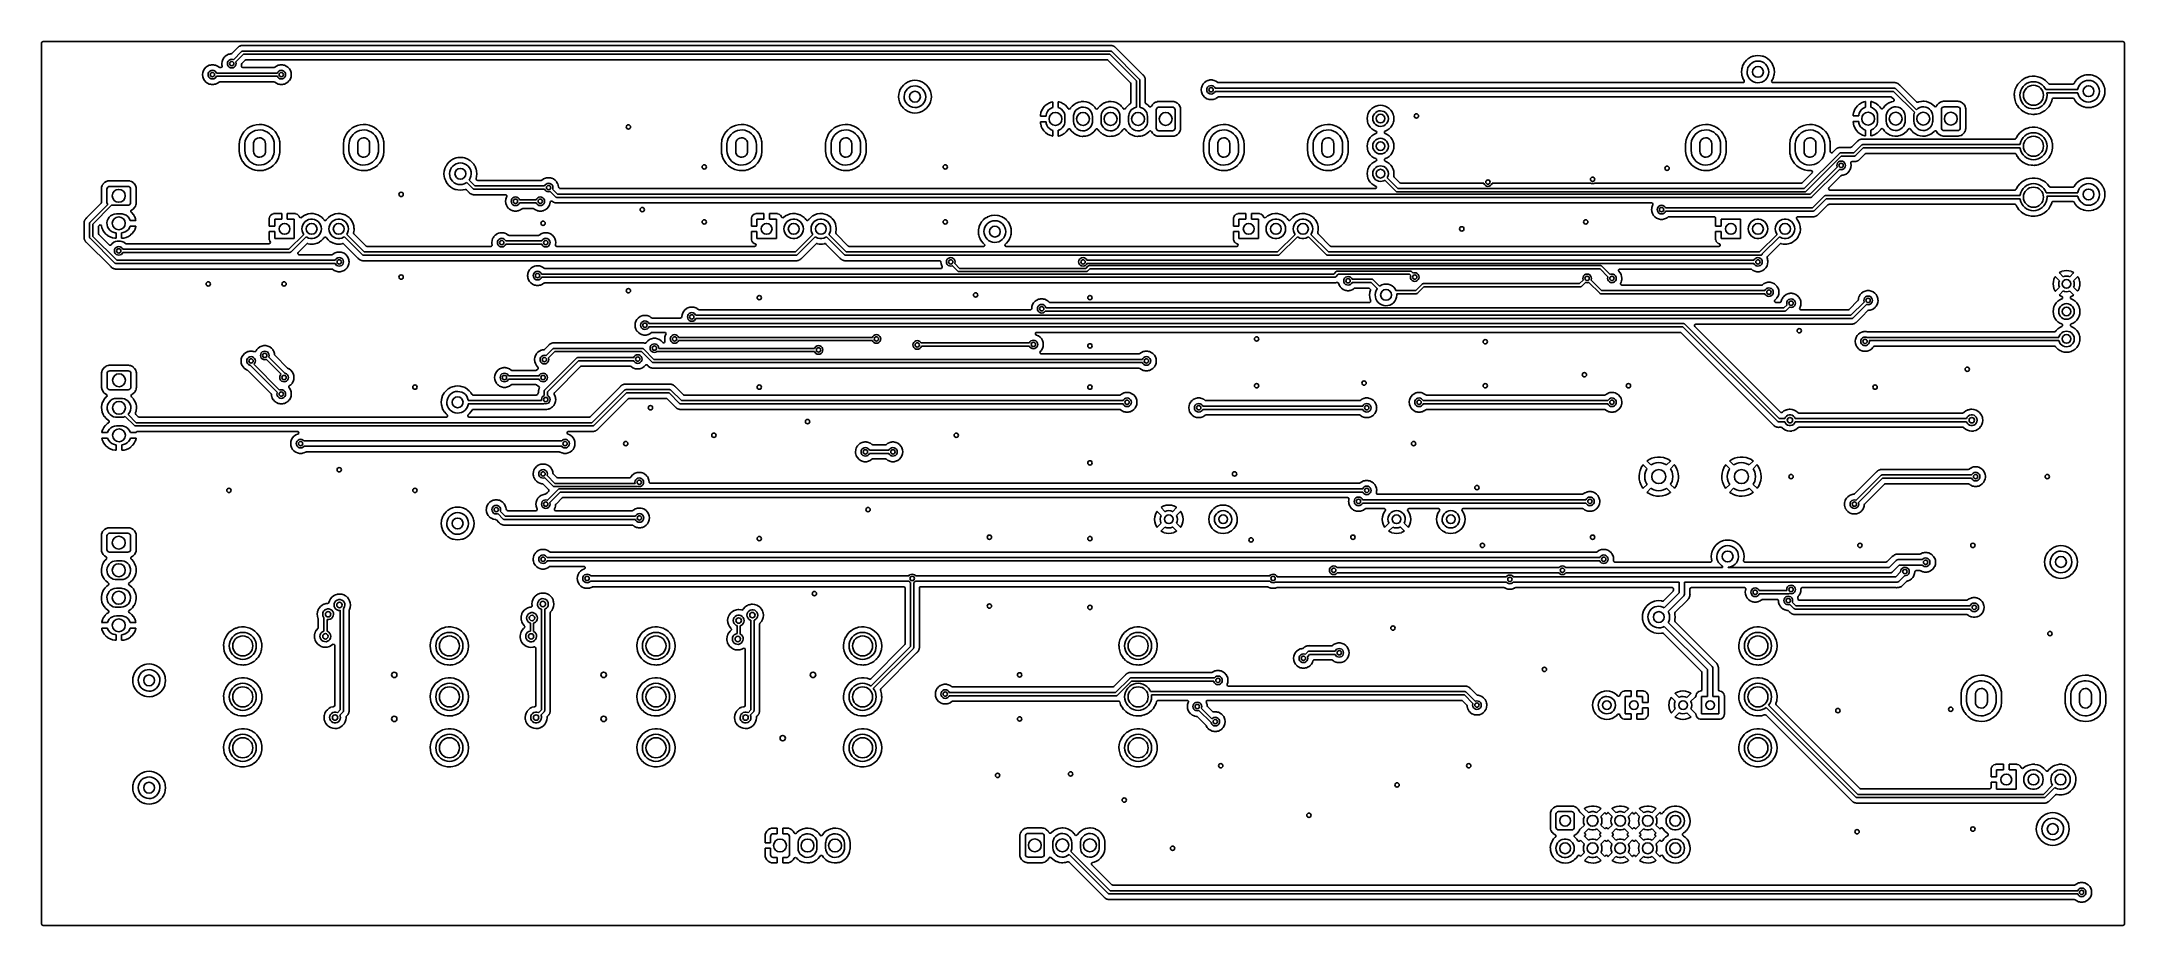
# Model space of a CAD drawing. Extents: x 51 to 243, y -135 to -54.
import ezdxf

# ---------------------------------------------------------------- set-up
doc = ezdxf.new("R2010")
doc.units = 0
doc.layers.add('BLACK', color=7, linetype='CONTINUOUS')

msp = doc.modelspace()

# ---------------------------------------------------------------- linework, layer by layer
at = {"layer": 'BLACK', "linetype": 'CONTINUOUS'}
for p, q in [((51.3085, -53.9745), (51.3285, -53.9064)), ((51.3085, -135.255), (51.3085, -53.9745)), ((51.3285, -53.9064), (51.3822, -53.8599)), ((51.3822, -53.8599), (51.4345, -53.8485)), ((51.4345, -53.8485), (243.206, -53.8485)), ((67.9995, -55.5084), (67.9405, -55.6901)), ((68.095, -55.3431), (67.9995, -55.5084)), ((68.1411, -55.2919), (68.095, -55.3431)), ((68.2183, -55.206), (68.1411, -55.2919)), ((68.2227, -55.2011), (68.2183, -55.206)), ((68.2183, -55.206), (68.2183, -55.206)), ((68.3772, -55.0889), (68.2227, -55.2011)), ((68.3833, -55.0862), (68.3772, -55.0889)), ((68.5457, -55.0139), (68.3833, -55.0862)), ((68.3833, -55.0862), (68.3833, -55.0862)), ((68.4536, -55.7564), (68.5104, -55.6449)), ((68.5104, -55.6449), (68.5989, -55.5564)), ((68.5517, -55.0112), (68.5457, -55.0139)), ((68.5457, -55.0139), (68.5457, -55.0139)), ((68.6451, -54.9914), (68.5517, -55.0112)), ((68.5989, -55.5564), (68.7104, -55.4996)), ((68.7321, -54.9729), (68.6451, -54.9914)), ((68.7104, -55.4996), (68.834, -55.48)), ((68.7385, -54.9715), (68.7321, -54.9729)), ((68.7321, -54.9729), (68.7321, -54.9729)), ((68.7591, -54.9715), (68.7385, -54.9715)), ((68.7858, -54.9686), (68.7591, -54.9715)), ((68.8481, -54.9346), (68.7858, -54.9686)), ((68.834, -55.48), (68.9576, -55.4996)), ((69.3582, -54.4245), (68.8481, -54.9346)), ((68.9576, -55.4996), (68.9872, -55.5147)), ((68.9872, -55.5147), (69.7439, -54.7579)), ((69.9121, -55.014), (69.1993, -55.7268)), ((69.3662, -54.4158), (69.3582, -54.4245)), ((69.3855, -54.3924), (69.3662, -54.4158)), ((69.3956, -54.3802), (69.3855, -54.3924)), ((69.413, -54.3676), (69.3956, -54.3802)), ((69.428, -54.3547), (69.413, -54.3676)), ((69.4432, -54.3395), (69.428, -54.3547)), ((69.45, -54.3355), (69.4432, -54.3395)), ((69.483, -54.316), (69.45, -54.3355)), ((69.45, -54.3355), (69.45, -54.3355)), ((69.4929, -54.3095), (69.483, -54.316)), ((69.5302, -54.2824), (69.4929, -54.3095)), ((69.5502, -54.2745), (69.5302, -54.2824)), ((69.5679, -54.2658), (69.5502, -54.2745)), ((69.5864, -54.2549), (69.5679, -54.2658)), ((69.6308, -54.242), (69.5864, -54.2549)), ((69.642, -54.2381), (69.6308, -54.242)), ((69.6776, -54.224), (69.642, -54.2381)), ((69.6849, -54.2211), (69.6776, -54.224)), ((69.6776, -54.224), (69.6776, -54.224)), ((69.6928, -54.2201), (69.6849, -54.2211)), ((69.6992, -54.2193), (69.6928, -54.2201)), ((69.6928, -54.2201), (69.6928, -54.2201)), ((69.7062, -54.2184), (69.6992, -54.2193)), ((69.7256, -54.2144), (69.7062, -54.2184)), ((69.7462, -54.2084), (69.7256, -54.2144)), ((69.7439, -54.7579), (69.761, -54.7481)), ((69.7923, -54.207), (69.7462, -54.2084)), ((69.761, -54.7481), (69.775, -54.7341)), ((69.775, -54.7341), (69.7941, -54.729)), ((69.777, -55.8683), (70.0859, -55.5594)), ((69.8042, -54.2061), (69.7923, -54.207)), ((69.7941, -54.729), (69.8112, -54.7191)), ((69.8086, -54.2055), (69.8042, -54.2061)), ((69.8377, -54.2055), (69.8086, -54.2055)), ((69.8112, -54.7191), (69.8309, -54.7191)), ((69.8309, -54.7191), (69.85, -54.714)), ((69.8416, -54.2054), (69.8377, -54.2055)), ((69.8574, -54.2049), (69.8416, -54.2054)), ((69.85, -54.714), (149.86, -54.714)), ((69.9125, -54.2032), (69.8574, -54.2049)), ((149.798, -55.014), (69.9121, -55.014)), ((69.9202, -54.2049), (69.9125, -54.2032)), ((69.9321, -54.2055), (69.9202, -54.2049)), ((69.9202, -54.2049), (69.9202, -54.2049)), ((149.823, -54.2055), (69.9321, -54.2055)), ((70.0859, -55.5594), (70.1482, -55.5254)), ((70.1482, -55.5254), (70.1749, -55.5225)), ((70.1749, -55.5225), (149.535, -55.5225)), ((149.535, -55.5225), (149.603, -55.5425)), ((149.603, -55.5425), (149.624, -55.5594)), ((149.624, -55.5594), (151.705, -57.6399)), ((152.25, -57.4661), (149.798, -55.014)), ((149.835, -54.2049), (149.823, -54.2055)), ((149.881, -54.2006), (149.835, -54.2049)), ((149.86, -54.714), (149.879, -54.7191)), ((149.879, -54.7191), (149.899, -54.7191)), ((149.889, -54.2018), (149.881, -54.2006)), ((149.902, -54.2039), (149.889, -54.2018)), ((149.899, -54.7191), (149.916, -54.729)), ((149.922, -54.2055), (149.902, -54.2039)), ((149.916, -54.729), (149.935, -54.7341)), ((149.943, -54.2055), (149.922, -54.2055)), ((149.935, -54.7341), (149.949, -54.7481)), ((149.954, -54.2082), (149.943, -54.2055)), ((149.949, -54.7481), (149.966, -54.7579)), ((149.988, -54.217), (149.954, -54.2082)), ((149.966, -54.7579), (152.506, -57.2979)), ((150, -54.2194), (149.988, -54.217)), ((150.045, -54.2266), (150, -54.2194)), ((150.065, -54.2351), (150.045, -54.2266)), ((150.084, -54.2415), (150.065, -54.2351)), ((150.104, -54.2469), (150.084, -54.2415)), ((150.111, -54.2507), (150.104, -54.2469)), ((150.145, -54.2691), (150.111, -54.2507)), ((150.111, -54.2507), (150.111, -54.2507)), ((150.155, -54.2743), (150.145, -54.2691)), ((150.191, -54.2895), (150.155, -54.2743)), ((150.198, -54.2927), (150.191, -54.2895)), ((150.191, -54.2895), (150.191, -54.2895)), ((150.204, -54.2976), (150.198, -54.2927)), ((150.215, -54.3058), (150.204, -54.2976)), ((150.231, -54.3167), (150.215, -54.3058)), ((150.243, -54.3232), (150.231, -54.3167)), ((150.25, -54.327), (150.243, -54.3232)), ((150.28, -54.3547), (150.25, -54.327)), ((150.284, -54.3586), (150.28, -54.3547)), ((150.293, -54.3664), (150.284, -54.3586)), ((150.296, -54.3691), (150.293, -54.3664)), ((150.317, -54.3896), (150.296, -54.3691)), ((150.32, -54.3924), (150.317, -54.3896)), ((150.354, -54.4245), (150.32, -54.3924)), ((150.371, -54.4409), (150.354, -54.4245)), ((150.376, -54.4476), (150.371, -54.4409)), ((150.384, -54.4564), (150.376, -54.4476)), ((150.376, -54.4476), (150.376, -54.4476)), ((152.839, -56.9122), (150.384, -54.4564)), ((208.48, -55.572), (208.326, -55.7526)), ((208.661, -55.4178), (208.48, -55.572)), ((208.665, -55.4152), (208.661, -55.4178)), ((208.859, -55.2963), (208.665, -55.4152)), ((208.665, -55.4152), (208.665, -55.4152)), ((208.863, -55.2938), (208.859, -55.2963)), ((208.868, -55.2919), (208.863, -55.2938)), ((209.078, -55.2048), (208.868, -55.2919)), ((208.868, -55.2919), (208.868, -55.2919)), ((209.082, -55.2029), (209.078, -55.2048)), ((209.078, -55.2048), (209.078, -55.2048)), ((209.163, -55.1836), (209.082, -55.2029)), ((209.308, -55.1486), (209.163, -55.1836)), ((209.175, -55.7148), (209.363, -55.6597)), ((209.313, -55.1475), (209.308, -55.1486)), ((209.308, -55.1486), (209.308, -55.1486)), ((209.55, -55.1288), (209.313, -55.1475)), ((209.363, -55.6597), (209.557, -55.642)), ((209.787, -55.1475), (209.55, -55.1288)), ((209.557, -55.642), (209.751, -55.6624)), ((209.751, -55.6624), (209.938, -55.7201)), ((209.792, -55.1486), (209.787, -55.1475)), ((209.937, -55.1836), (209.792, -55.1486)), ((209.792, -55.1486), (209.792, -55.1486)), ((210.018, -55.2029), (209.937, -55.1836)), ((210.022, -55.2048), (210.018, -55.2029)), ((210.232, -55.2919), (210.022, -55.2048)), ((210.022, -55.2048), (210.022, -55.2048)), ((210.237, -55.2938), (210.232, -55.2919)), ((210.232, -55.2919), (210.232, -55.2919)), ((210.241, -55.2963), (210.237, -55.2938)), ((210.435, -55.4152), (210.241, -55.2963)), ((210.439, -55.4178), (210.435, -55.4152)), ((210.435, -55.4152), (210.435, -55.4152)), ((210.62, -55.572), (210.439, -55.4178)), ((210.774, -55.7526), (210.62, -55.572)), ((243.206, -53.8485), (243.274, -53.8685)), ((243.274, -53.8685), (243.32, -53.9222)), ((243.32, -53.9222), (243.331, -53.9745)), ((243.331, -53.9745), (243.331, -135.255)), ((66.1625, -56.7061), (66.1425, -56.896)), ((66.1425, -56.896), (66.1432, -56.9026)), ((66.1432, -56.9026), (66.1612, -57.0743)), ((66.1612, -57.0743), (66.1625, -57.0859)), ((66.2215, -56.5244), (66.1625, -56.7061)), ((66.1625, -57.0859), (66.2215, -57.2676)), ((66.317, -56.3591), (66.2215, -56.5244)), ((66.2215, -57.2676), (66.317, -57.4329)), ((66.4447, -56.2171), (66.317, -56.3591)), ((66.317, -57.4329), (66.3214, -57.4379)), ((66.3214, -57.4379), (66.3214, -57.4379)), ((66.3214, -57.4379), (66.3541, -57.4742)), ((66.3541, -57.4742), (66.4447, -57.5749)), ((66.5992, -56.1049), (66.4447, -56.2171)), ((66.4447, -57.5749), (66.5992, -57.6871)), ((66.6053, -56.1022), (66.5992, -56.1049)), ((66.7677, -56.0299), (66.6053, -56.1022)), ((66.6053, -56.1022), (66.6053, -56.1022)), ((66.656, -56.896), (66.6756, -56.7724)), ((66.6756, -57.0196), (66.656, -56.896)), ((66.6756, -56.7724), (66.7324, -56.6609)), ((66.7324, -57.1311), (66.6756, -57.0196)), ((66.7324, -56.6609), (66.8209, -56.5724)), ((66.8209, -57.2196), (66.7324, -57.1311)), ((66.7737, -56.0272), (66.7677, -56.0299)), ((66.7677, -56.0299), (66.7677, -56.0299)), ((66.8671, -56.0074), (66.7737, -56.0272)), ((66.8209, -56.5724), (66.9324, -56.5156)), ((66.9324, -57.2764), (66.8209, -57.2196)), ((66.9541, -55.9889), (66.8671, -56.0074)), ((66.9324, -56.5156), (67.056, -56.496)), ((67.056, -57.296), (66.9324, -57.2764)), ((66.9605, -55.9875), (66.9541, -55.9889)), ((66.9541, -55.9889), (66.9541, -55.9889)), ((67.1515, -55.9875), (66.9605, -55.9875)), ((67.056, -56.496), (67.1796, -56.5156)), ((67.1796, -57.2764), (67.056, -57.296)), ((67.1579, -55.9889), (67.1515, -55.9875)), ((67.2449, -56.0074), (67.1579, -55.9889)), ((67.1579, -55.9889), (67.1579, -55.9889)), ((67.1796, -56.5156), (67.2911, -56.5724)), ((67.2911, -57.2196), (67.1796, -57.2764)), ((67.3383, -56.0272), (67.2449, -56.0074)), ((67.2911, -56.5724), (67.3796, -56.6609)), ((67.3796, -57.1311), (67.2911, -57.2196)), ((67.3443, -56.0299), (67.3383, -56.0272)), ((67.5067, -56.1022), (67.3443, -56.0299)), ((67.3443, -56.0299), (67.3443, -56.0299)), ((67.3796, -56.6609), (67.423, -56.746)), ((67.423, -57.046), (67.3796, -57.1311)), ((67.423, -56.746), (73.039, -56.746)), ((73.039, -57.046), (67.423, -57.046)), ((67.5128, -56.1049), (67.5067, -56.1022)), ((67.5067, -56.1022), (67.5067, -56.1022)), ((67.6619, -56.2133), (67.5128, -56.1049)), ((67.5128, -57.6871), (67.6622, -57.5786)), ((67.6622, -56.2134), (67.6619, -56.2133)), ((67.6681, -56.2175), (67.6622, -56.2134)), ((67.6622, -57.5786), (67.729, -57.5547)), ((67.7362, -56.2375), (67.6681, -56.2175)), ((67.729, -57.5547), (67.7362, -57.5545)), ((67.8215, -56.2375), (67.7362, -56.2375)), ((67.7362, -57.5545), (72.7258, -57.5545)), ((67.843, -56.2357), (67.8215, -56.2375)), ((67.9067, -56.2043), (67.843, -56.2357)), ((67.9433, -56.1435), (67.9067, -56.2043)), ((67.9405, -55.6901), (67.9205, -55.88)), ((67.9205, -55.88), (67.9212, -55.8866)), ((67.9212, -55.8866), (67.936, -56.0272)), ((67.936, -56.0272), (67.9405, -56.0699)), ((67.9405, -56.0699), (67.9425, -56.0762)), ((67.9439, -56.0827), (67.9416, -56.0831)), ((67.9416, -56.0831), (67.9433, -56.1435)), ((67.9425, -56.0762), (67.9439, -56.0827)), ((68.434, -55.88), (68.4536, -55.7564)), ((68.4536, -56.0036), (68.434, -55.88)), ((68.5104, -56.1151), (68.4536, -56.0036)), ((68.5989, -56.2036), (68.5104, -56.1151)), ((68.7104, -56.2604), (68.5989, -56.2036)), ((68.834, -56.28), (68.7104, -56.2604)), ((68.9576, -56.2604), (68.834, -56.28)), ((69.0691, -56.2036), (68.9576, -56.2604)), ((69.1576, -56.1151), (69.0691, -56.2036)), ((69.2144, -56.0036), (69.1576, -56.1151)), ((69.1993, -55.7268), (69.2144, -55.7564)), ((69.2144, -55.7564), (69.234, -55.88)), ((69.234, -55.88), (69.2144, -56.0036)), ((69.7218, -56.0936), (69.7243, -56.0827)), ((69.7319, -56.1638), (69.7218, -56.0936)), ((69.7241, -56.0827), (69.7255, -56.0762)), ((69.7243, -56.0827), (69.7241, -56.0827)), ((69.7255, -56.0762), (69.7275, -56.0699)), ((69.7275, -56.0699), (69.732, -56.0272)), ((69.7784, -56.2175), (69.7319, -56.1638)), ((69.732, -56.0272), (69.7408, -55.9442)), ((69.7408, -55.9442), (69.7678, -55.8786)), ((69.7678, -55.8786), (69.777, -55.8683)), ((69.8465, -56.2375), (69.7784, -56.2175)), ((72.7258, -56.2375), (69.8465, -56.2375)), ((72.733, -56.2373), (72.7258, -56.2375)), ((72.7258, -57.5545), (72.7939, -57.5745)), ((72.7998, -56.2134), (72.733, -56.2373)), ((72.7939, -57.5745), (72.7998, -57.5786)), ((72.8001, -56.2133), (72.7998, -56.2134)), ((72.7998, -57.5786), (72.9492, -57.6871)), ((72.9492, -56.1049), (72.8001, -56.2133)), ((72.9553, -56.1022), (72.9492, -56.1049)), ((73.1177, -56.0299), (72.9553, -56.1022)), ((72.9553, -56.1022), (72.9553, -56.1022)), ((73.039, -56.746), (73.0824, -56.6609)), ((73.0824, -57.1311), (73.039, -57.046)), ((73.0824, -56.6609), (73.1709, -56.5724)), ((73.1709, -57.2196), (73.0824, -57.1311)), ((73.1237, -56.0272), (73.1177, -56.0299)), ((73.1177, -56.0299), (73.1177, -56.0299)), ((73.2171, -56.0074), (73.1237, -56.0272)), ((73.1709, -56.5724), (73.2824, -56.5156)), ((73.2824, -57.2764), (73.1709, -57.2196)), ((73.3041, -55.9889), (73.2171, -56.0074)), ((73.2824, -56.5156), (73.406, -56.496)), ((73.406, -57.296), (73.2824, -57.2764)), ((73.3105, -55.9875), (73.3041, -55.9889)), ((73.3041, -55.9889), (73.3041, -55.9889)), ((73.5015, -55.9875), (73.3105, -55.9875)), ((73.406, -56.496), (73.5296, -56.5156)), ((73.5296, -57.2764), (73.406, -57.296)), ((73.5079, -55.9889), (73.5015, -55.9875)), ((73.5949, -56.0074), (73.5079, -55.9889)), ((73.5079, -55.9889), (73.5079, -55.9889)), ((73.5296, -56.5156), (73.6411, -56.5724)), ((73.6411, -57.2196), (73.5296, -57.2764)), ((73.6883, -56.0272), (73.5949, -56.0074)), ((73.6411, -56.5724), (73.7296, -56.6609)), ((73.7296, -57.1311), (73.6411, -57.2196)), ((73.6943, -56.0299), (73.6883, -56.0272)), ((73.8567, -56.1022), (73.6943, -56.0299)), ((73.6943, -56.0299), (73.6943, -56.0299)), ((73.7296, -56.6609), (73.7864, -56.7724)), ((73.7864, -57.0196), (73.7296, -57.1311)), ((73.7864, -56.7724), (73.806, -56.896)), ((73.806, -56.896), (73.7864, -57.0196)), ((73.8628, -56.1049), (73.8567, -56.1022)), ((73.8567, -56.1022), (73.8567, -56.1022)), ((74.0173, -56.2171), (73.8628, -56.1049)), ((73.8628, -57.6871), (74.0173, -57.5749)), ((74.145, -56.3591), (74.0173, -56.2171)), ((74.0173, -57.5749), (74.1079, -57.4742)), ((74.1079, -57.4742), (74.1406, -57.4379)), ((74.1406, -57.4379), (74.145, -57.4329)), ((74.1406, -57.4379), (74.1406, -57.4379)), ((74.2405, -56.5244), (74.145, -56.3591)), ((74.145, -57.4329), (74.2405, -57.2676)), ((74.2995, -56.7061), (74.2405, -56.5244)), ((74.2405, -57.2676), (74.2995, -57.0859)), ((74.3195, -56.896), (74.2995, -56.7061)), ((74.2995, -57.0859), (74.3008, -57.0743)), ((74.3008, -57.0743), (74.3188, -56.9026)), ((74.3188, -56.9026), (74.3195, -56.896)), ((131.135, -57.5823), (130.941, -57.7012)), ((131.139, -57.5798), (131.135, -57.5823)), ((131.144, -57.5779), (131.139, -57.5798)), ((131.354, -57.4908), (131.144, -57.5779)), ((131.144, -57.5779), (131.144, -57.5779)), ((131.358, -57.4889), (131.354, -57.4908)), ((131.354, -57.4908), (131.354, -57.4908)), ((131.452, -57.4665), (131.358, -57.4889)), ((131.584, -57.4346), (131.452, -57.4665)), ((131.589, -57.4335), (131.584, -57.4346)), ((131.584, -57.4346), (131.584, -57.4346)), ((131.826, -57.4148), (131.589, -57.4335)), ((132.063, -57.4335), (131.826, -57.4148)), ((132.068, -57.4346), (132.063, -57.4335)), ((132.2, -57.4665), (132.068, -57.4346)), ((132.068, -57.4346), (132.068, -57.4346)), ((132.294, -57.4889), (132.2, -57.4665)), ((132.298, -57.4908), (132.294, -57.4889)), ((132.508, -57.5779), (132.298, -57.4908)), ((132.298, -57.4908), (132.298, -57.4908)), ((132.513, -57.5798), (132.508, -57.5779)), ((132.508, -57.5779), (132.508, -57.5779)), ((132.517, -57.5823), (132.513, -57.5798)), ((132.711, -57.7012), (132.517, -57.5823)), ((152.25, -59.8992), (152.25, -57.4661)), ((152.506, -57.2979), (152.516, -57.315)), ((152.516, -57.315), (152.53, -57.329)), ((152.53, -57.329), (152.535, -57.3481)), ((152.535, -57.3481), (152.545, -57.3652)), ((152.545, -57.3652), (152.545, -57.3849)), ((152.545, -57.3849), (152.55, -57.404)), ((152.55, -57.404), (152.55, -59.9031)), ((152.848, -56.9202), (152.839, -56.9122)), ((152.884, -56.9496), (152.848, -56.9202)), ((152.896, -56.967), (152.884, -56.9496)), ((152.909, -56.982), (152.896, -56.967)), ((152.924, -56.9972), (152.909, -56.982)), ((152.928, -57.004), (152.924, -56.9972)), ((152.948, -57.0369), (152.928, -57.004)), ((152.928, -57.004), (152.928, -57.004)), ((152.954, -57.0469), (152.948, -57.0369)), ((152.982, -57.0842), (152.954, -57.0469)), ((152.985, -57.0922), (152.982, -57.0842)), ((152.99, -57.1042), (152.985, -57.0922)), ((152.998, -57.1219), (152.99, -57.1042)), ((153.009, -57.1404), (152.998, -57.1219)), ((153.016, -57.165), (153.009, -57.1404)), ((153.022, -57.1848), (153.016, -57.165)), ((153.026, -57.196), (153.022, -57.1848)), ((153.04, -57.2316), (153.026, -57.196)), ((153.043, -57.2389), (153.04, -57.2316)), ((153.04, -57.2316), (153.04, -57.2316)), ((153.044, -57.2468), (153.043, -57.2389)), ((153.046, -57.2602), (153.044, -57.2468)), ((153.044, -57.2468), (153.044, -57.2468)), ((153.05, -57.2796), (153.046, -57.2602)), ((153.056, -57.3002), (153.05, -57.2796)), ((153.056, -57.329), (153.056, -57.3002)), ((153.057, -57.3463), (153.056, -57.329)), ((153.058, -57.3582), (153.057, -57.3463)), ((153.058, -57.3626), (153.058, -57.3582)), ((153.058, -57.3917), (153.058, -57.3626)), ((153.059, -57.3956), (153.058, -57.3917)), ((153.058, -57.4861), (153.059, -57.4742)), ((153.058, -59.466), (153.058, -57.4861)), ((153.061, -57.4665), (153.059, -57.3956)), ((153.059, -57.4742), (153.061, -57.4665)), ((153.059, -57.4742), (153.059, -57.4742)), ((158.64, -57.5268), (158.52, -57.6141)), ((158.669, -57.5058), (158.64, -57.5268)), ((158.674, -57.5019), (158.669, -57.5058)), ((158.669, -57.5058), (158.669, -57.5058)), ((158.68, -57.4992), (158.674, -57.5019)), ((158.843, -57.4269), (158.68, -57.4992)), ((158.68, -57.4992), (158.68, -57.4992)), ((158.849, -57.4242), (158.843, -57.4269)), ((158.843, -57.4269), (158.843, -57.4269)), ((158.958, -57.401), (158.849, -57.4242)), ((159.029, -57.3859), (158.958, -57.401)), ((159.036, -57.3845), (159.029, -57.3859)), ((159.029, -57.3859), (159.029, -57.3859)), ((159.226, -57.3845), (159.036, -57.3845)), ((159.233, -57.3859), (159.226, -57.3845)), ((159.304, -57.401), (159.233, -57.3859)), ((159.233, -57.3859), (159.233, -57.3859)), ((159.413, -57.4242), (159.304, -57.401)), ((159.419, -57.4269), (159.413, -57.4242)), ((159.582, -57.4992), (159.419, -57.4269)), ((159.419, -57.4269), (159.419, -57.4269)), ((159.588, -57.5019), (159.582, -57.4992)), ((159.582, -57.4992), (159.582, -57.4992)), ((159.593, -57.5058), (159.588, -57.5019)), ((159.622, -57.5268), (159.593, -57.5058)), ((159.593, -57.5058), (159.593, -57.5058)), ((159.737, -57.6103), (159.622, -57.5268)), ((208.055, -56.4053), (208.037, -56.642)), ((208.037, -56.642), (208.055, -56.8787)), ((208.065, -56.3648), (208.055, -56.4053)), ((208.055, -56.8787), (208.057, -56.8835)), ((208.057, -56.8835), (208.057, -56.8835)), ((208.057, -56.8835), (208.079, -56.975)), ((208.092, -56.2546), (208.065, -56.3648)), ((208.079, -56.975), (208.111, -57.1096)), ((208.111, -56.1744), (208.092, -56.2546)), ((208.138, -56.1088), (208.111, -56.1744)), ((208.111, -57.1096), (208.113, -57.1142)), ((208.113, -57.1142), (208.113, -57.1142)), ((208.113, -57.1142), (208.193, -57.3081)), ((208.2, -55.9596), (208.138, -56.1088)), ((208.193, -57.3081), (208.202, -57.329)), ((208.202, -55.955), (208.2, -55.9596)), ((208.2, -55.9596), (208.2, -55.9596)), ((208.248, -55.88), (208.202, -55.955)), ((208.202, -57.329), (208.204, -57.3332)), ((208.204, -57.3332), (208.271, -57.4427)), ((208.269, -57.5789), (208.214, -57.6242)), ((208.323, -55.7568), (208.248, -55.88)), ((208.29, -57.5112), (208.269, -57.5789)), ((208.271, -57.4427), (208.29, -57.5112)), ((208.326, -55.7526), (208.323, -55.7568)), ((208.323, -55.7568), (208.323, -55.7568)), ((208.55, -56.628), (208.572, -56.4341)), ((208.566, -56.8225), (208.55, -56.628)), ((208.62, -57.0101), (208.566, -56.8225)), ((208.572, -56.4341), (208.631, -56.2481)), ((208.709, -57.1837), (208.62, -57.0101)), ((208.631, -56.2481), (208.725, -56.077)), ((208.831, -57.3367), (208.709, -57.1837)), ((208.725, -56.077), (208.85, -55.9275)), ((208.979, -57.4631), (208.831, -57.3367)), ((208.85, -55.9275), (209.002, -55.8052)), ((209.15, -57.5584), (208.979, -57.4631)), ((209.002, -55.8052), (209.175, -55.7148)), ((209.335, -57.6187), (209.15, -57.5584)), ((209.912, -57.5743), (209.724, -57.6268)), ((210.086, -57.4863), (209.912, -57.5743)), ((209.938, -55.7201), (210.109, -55.813)), ((210.24, -57.3662), (210.086, -57.4863)), ((210.109, -55.813), (210.26, -55.9374)), ((210.367, -57.2184), (210.24, -57.3662)), ((210.26, -55.9374), (210.383, -56.0886)), ((210.464, -57.0487), (210.367, -57.2184)), ((210.383, -56.0886), (210.475, -56.2609)), ((210.525, -56.8635), (210.464, -57.0487)), ((210.475, -56.2609), (210.531, -56.4478)), ((210.55, -56.6699), (210.525, -56.8635)), ((210.531, -56.4478), (210.55, -56.642)), ((210.55, -56.642), (210.55, -56.6699)), ((210.777, -55.7568), (210.774, -55.7526)), ((210.852, -55.88), (210.777, -55.7568)), ((210.777, -55.7568), (210.777, -55.7568)), ((210.811, -57.4906), (210.829, -57.4427)), ((210.821, -57.5608), (210.811, -57.4906)), ((210.868, -57.6145), (210.821, -57.5608)), ((210.829, -57.4427), (210.896, -57.3332)), ((210.898, -55.955), (210.852, -55.88)), ((210.896, -57.3332), (210.898, -57.329)), ((210.9, -55.9596), (210.898, -55.955)), ((210.898, -57.329), (210.907, -57.3081)), ((210.962, -56.1088), (210.9, -55.9596)), ((210.9, -55.9596), (210.9, -55.9596)), ((210.907, -57.3081), (210.987, -57.1142)), ((210.989, -56.1744), (210.962, -56.1088)), ((210.987, -57.1142), (210.989, -57.1096)), ((210.987, -57.1142), (210.987, -57.1142)), ((211.008, -56.2546), (210.989, -56.1744)), ((210.989, -57.1096), (211.021, -56.975)), ((211.035, -56.3648), (211.008, -56.2546)), ((211.021, -56.975), (211.043, -56.8835)), ((211.045, -56.4053), (211.035, -56.3648)), ((211.043, -56.8835), (211.045, -56.8787)), ((211.043, -56.8835), (211.043, -56.8835)), ((211.063, -56.642), (211.045, -56.4053)), ((211.045, -56.8787), (211.063, -56.642)), ((233.681, -57.575), (233.514, -57.776)), ((233.876, -57.401), (233.681, -57.575)), ((233.88, -57.3984), (233.876, -57.401)), ((234.056, -57.2832), (233.88, -57.3984)), ((233.88, -57.3984), (233.88, -57.3984)), ((234.095, -57.2577), (234.056, -57.2832)), ((234.292, -57.167), (234.095, -57.2577)), ((234.328, -57.1502), (234.292, -57.167)), ((234.332, -57.1482), (234.328, -57.1502)), ((234.328, -57.1502), (234.328, -57.1502)), ((234.569, -57.0794), (234.332, -57.1482)), ((234.522, -57.6254), (234.733, -57.569)), ((234.579, -57.0764), (234.569, -57.0794)), ((234.583, -57.0751), (234.579, -57.0764)), ((234.579, -57.0764), (234.579, -57.0764)), ((234.842, -57.0399), (234.583, -57.0751)), ((234.733, -57.569), (234.95, -57.55)), ((234.847, -57.0399), (234.842, -57.0399)), ((234.99, -57.0418), (234.847, -57.0399)), ((234.847, -57.0399), (234.847, -57.0399)), ((234.95, -57.55), (235.167, -57.569)), ((235.104, -57.0433), (234.99, -57.0418)), ((235.362, -57.0853), (235.104, -57.0433)), ((235.167, -57.569), (235.378, -57.6254)), ((235.366, -57.0867), (235.362, -57.0853)), ((235.564, -57.1502), (235.366, -57.0867)), ((235.611, -57.165), (235.564, -57.1502)), ((235.615, -57.167), (235.611, -57.165)), ((235.841, -57.2785), (235.615, -57.167)), ((235.615, -57.167), (235.615, -57.167)), ((235.845, -57.2806), (235.841, -57.2785)), ((236.06, -57.4296), (235.845, -57.2806)), ((236.25, -57.6086), (236.06, -57.4296)), ((238.803, -57.5348), (238.701, -57.7013)), ((238.806, -57.5306), (238.803, -57.5348)), ((238.803, -57.5348), (238.803, -57.5348)), ((238.96, -57.35), (238.806, -57.5306)), ((239.141, -57.1958), (238.96, -57.35)), ((239.145, -57.1932), (239.141, -57.1958)), ((239.339, -57.0743), (239.145, -57.1932)), ((239.145, -57.1932), (239.145, -57.1932)), ((239.33, -57.7055), (239.482, -57.5832)), ((239.343, -57.0718), (239.339, -57.0743)), ((239.348, -57.0699), (239.343, -57.0718)), ((239.558, -56.9828), (239.348, -57.0699)), ((239.348, -57.0699), (239.348, -57.0699)), ((239.482, -57.5832), (239.655, -57.4928)), ((239.562, -56.9809), (239.558, -56.9828)), ((239.558, -56.9828), (239.558, -56.9828)), ((239.666, -56.9561), (239.562, -56.9809)), ((239.655, -57.4928), (239.843, -57.4377)), ((239.788, -56.9266), (239.666, -56.9561)), ((239.793, -56.9255), (239.788, -56.9266)), ((239.788, -56.9266), (239.788, -56.9266)), ((240.03, -56.9068), (239.793, -56.9255)), ((239.843, -57.4377), (240.037, -57.42)), ((240.267, -56.9255), (240.03, -56.9068)), ((240.037, -57.42), (240.231, -57.4404)), ((240.231, -57.4404), (240.418, -57.4981)), ((240.272, -56.9266), (240.267, -56.9255)), ((240.394, -56.9561), (240.272, -56.9266)), ((240.272, -56.9266), (240.272, -56.9266)), ((240.498, -56.9809), (240.394, -56.9561)), ((240.418, -57.4981), (240.589, -57.591)), ((240.502, -56.9828), (240.498, -56.9809)), ((240.712, -57.0699), (240.502, -56.9828)), ((240.502, -56.9828), (240.502, -56.9828)), ((240.589, -57.591), (240.74, -57.7154)), ((240.717, -57.0718), (240.712, -57.0699)), ((240.712, -57.0699), (240.712, -57.0699)), ((240.721, -57.0743), (240.717, -57.0718)), ((240.915, -57.1932), (240.721, -57.0743)), ((240.919, -57.1958), (240.915, -57.1932)), ((240.915, -57.1932), (240.915, -57.1932)), ((241.1, -57.35), (240.919, -57.1958)), ((241.254, -57.5306), (241.1, -57.35)), ((241.257, -57.5348), (241.254, -57.5306)), ((241.359, -57.7012), (241.257, -57.5348)), ((241.257, -57.5348), (241.257, -57.5348)), ((66.5992, -57.6871), (66.6053, -57.6898)), ((66.6053, -57.6898), (66.6053, -57.6898)), ((66.6053, -57.6898), (66.7669, -57.7618)), ((66.7669, -57.7618), (66.7737, -57.7648)), ((66.7737, -57.7648), (66.8671, -57.7846)), ((66.8671, -57.7846), (66.9541, -57.8031)), ((66.9541, -57.8031), (66.9541, -57.8031)), ((66.9541, -57.8031), (66.9605, -57.8045)), ((66.9605, -57.8045), (67.1515, -57.8045)), ((67.1515, -57.8045), (67.1579, -57.8031)), ((67.1579, -57.8031), (67.2449, -57.7846)), ((67.1579, -57.8031), (67.1579, -57.8031)), ((67.2449, -57.7846), (67.3383, -57.7648)), ((67.3383, -57.7648), (67.3451, -57.7618)), ((67.3451, -57.7618), (67.5067, -57.6898)), ((67.5067, -57.6898), (67.5128, -57.6871)), ((67.5067, -57.6898), (67.5067, -57.6898)), ((72.9492, -57.6871), (72.9553, -57.6898)), ((72.9553, -57.6898), (72.9553, -57.6898)), ((72.9553, -57.6898), (73.1169, -57.7618)), ((73.1169, -57.7618), (73.1237, -57.7648)), ((73.1237, -57.7648), (73.2171, -57.7846)), ((73.2171, -57.7846), (73.3041, -57.8031)), ((73.3041, -57.8031), (73.3041, -57.8031)), ((73.3041, -57.8031), (73.3105, -57.8045)), ((73.3105, -57.8045), (73.5015, -57.8045)), ((73.5015, -57.8045), (73.5079, -57.8031)), ((73.5079, -57.8031), (73.5949, -57.7846)), ((73.5079, -57.8031), (73.5079, -57.8031)), ((73.5949, -57.7846), (73.6883, -57.7648)), ((73.6883, -57.7648), (73.6951, -57.7618)), ((73.6951, -57.7618), (73.8567, -57.6898)), ((73.8567, -57.6898), (73.8628, -57.6871)), ((73.8567, -57.6898), (73.8567, -57.6898)), ((130.331, -58.6913), (130.313, -58.928)), ((130.313, -58.928), (130.331, -59.1647)), ((130.387, -58.4604), (130.331, -58.6913)), ((130.331, -59.1647), (130.333, -59.1695)), ((130.333, -59.1695), (130.333, -59.1695)), ((130.333, -59.1695), (130.357, -59.2713)), ((130.357, -59.2713), (130.387, -59.3956)), ((130.389, -58.4558), (130.387, -58.4604)), ((130.387, -59.3956), (130.389, -59.4002)), ((130.476, -58.2456), (130.389, -58.4558)), ((130.389, -59.4002), (130.389, -59.4002)), ((130.389, -59.4002), (130.464, -59.5824)), ((130.478, -58.241), (130.476, -58.2456)), ((130.476, -58.2456), (130.476, -58.2456)), ((130.481, -58.2361), (130.478, -58.241)), ((130.599, -58.0428), (130.481, -58.2361)), ((130.602, -58.0386), (130.599, -58.0428)), ((130.599, -58.0428), (130.599, -58.0428)), ((130.756, -57.858), (130.602, -58.0386)), ((130.937, -57.7038), (130.756, -57.858)), ((130.826, -58.914), (130.848, -58.7201)), ((130.842, -59.1085), (130.826, -58.914)), ((130.896, -59.2961), (130.842, -59.1085)), ((130.848, -58.7201), (130.907, -58.5341)), ((130.985, -59.4697), (130.896, -59.2961)), ((130.907, -58.5341), (131.001, -58.363)), ((130.941, -57.7012), (130.937, -57.7038)), ((130.941, -57.7012), (130.941, -57.7012)), ((131.107, -59.6227), (130.985, -59.4697)), ((131.001, -58.363), (131.126, -58.2135)), ((131.126, -58.2135), (131.278, -58.0912)), ((131.278, -58.0912), (131.451, -58.0008)), ((131.451, -58.0008), (131.639, -57.9457)), ((131.639, -57.9457), (131.833, -57.928)), ((131.833, -57.928), (132.027, -57.9484)), ((132.027, -57.9484), (132.214, -58.0061)), ((132.214, -58.0061), (132.385, -58.099)), ((132.385, -58.099), (132.536, -58.2234)), ((132.643, -59.5044), (132.516, -59.6522)), ((132.536, -58.2234), (132.659, -58.3746)), ((132.74, -59.3347), (132.643, -59.5044)), ((132.659, -58.3746), (132.751, -58.5469)), ((132.715, -57.7038), (132.711, -57.7012)), ((132.711, -57.7012), (132.711, -57.7012)), ((132.896, -57.858), (132.715, -57.7038)), ((132.801, -59.1495), (132.74, -59.3347)), ((132.751, -58.5469), (132.807, -58.7338)), ((132.826, -58.9559), (132.801, -59.1495)), ((132.807, -58.7338), (132.826, -58.928)), ((132.826, -58.928), (132.826, -58.9559)), ((133.05, -58.0386), (132.896, -57.858)), ((133.053, -58.0428), (133.05, -58.0386)), ((133.171, -58.2361), (133.053, -58.0428)), ((133.053, -58.0428), (133.053, -58.0428)), ((133.174, -58.241), (133.171, -58.2361)), ((133.176, -58.2456), (133.174, -58.241)), ((133.263, -58.4558), (133.176, -58.2456)), ((133.176, -58.2456), (133.176, -58.2456)), ((133.188, -59.5824), (133.263, -59.4002)), ((133.265, -58.4604), (133.263, -58.4558)), ((133.263, -59.4002), (133.265, -59.3956)), ((133.263, -59.4002), (133.263, -59.4002)), ((133.321, -58.6913), (133.265, -58.4604)), ((133.265, -59.3956), (133.295, -59.2713)), ((133.295, -59.2713), (133.319, -59.1695)), ((133.319, -59.1695), (133.321, -59.1647)), ((133.319, -59.1695), (133.319, -59.1695)), ((133.339, -58.928), (133.321, -58.6913)), ((133.321, -59.1647), (133.339, -58.928)), ((144.161, -59.519), (143.97, -59.6348)), ((144.17, -59.5143), (144.161, -59.519)), ((144.378, -59.4323), (144.17, -59.5143)), ((144.388, -59.4293), (144.378, -59.4323)), ((144.511, -59.4033), (144.388, -59.4293)), ((144.522, -59.4048), (144.511, -59.4033)), ((144.526, -59.4184), (144.522, -59.4048)), ((144.526, -59.9278), (144.526, -59.4184)), ((145.038, -59.4032), (145.034, -59.4163)), ((145.034, -59.4163), (145.034, -59.9251)), ((145.052, -59.401), (145.038, -59.4032)), ((145.072, -59.4036), (145.052, -59.401)), ((145.082, -59.4059), (145.072, -59.4036)), ((145.295, -59.472), (145.082, -59.4059)), ((145.305, -59.476), (145.295, -59.472)), ((145.504, -59.5772), (145.305, -59.476)), ((146.705, -59.5158), (146.678, -59.5319)), ((146.922, -59.4299), (146.705, -59.5158)), ((146.928, -59.4288), (146.922, -59.4299)), ((147.109, -59.3908), (146.928, -59.4288)), ((146.928, -59.4288), (146.928, -59.4288)), ((147.151, -59.3818), (147.109, -59.3908)), ((147.284, -59.3768), (147.151, -59.3818)), ((147.38, -59.3733), (147.284, -59.3768)), ((147.385, -59.3731), (147.38, -59.3733)), ((147.38, -59.3733), (147.38, -59.3733)), ((147.39, -59.3738), (147.385, -59.3731)), ((147.612, -59.4031), (147.39, -59.3738)), ((147.39, -59.3738), (147.39, -59.3738)), ((147.617, -59.4038), (147.612, -59.4031)), ((147.612, -59.4031), (147.612, -59.4031)), ((147.84, -59.4732), (147.617, -59.4038)), ((147.845, -59.4756), (147.84, -59.4732)), ((148.044, -59.5768), (147.845, -59.4756)), ((147.845, -59.4756), (147.845, -59.4756)), ((149.245, -59.5158), (149.218, -59.5319)), ((149.462, -59.4299), (149.245, -59.5158)), ((149.468, -59.4288), (149.462, -59.4299)), ((149.649, -59.3908), (149.468, -59.4288)), ((149.468, -59.4288), (149.468, -59.4288)), ((149.691, -59.3818), (149.649, -59.3908)), ((149.824, -59.3768), (149.691, -59.3818)), ((149.92, -59.3733), (149.824, -59.3768)), ((149.925, -59.3731), (149.92, -59.3733)), ((149.92, -59.3733), (149.92, -59.3733)), ((149.93, -59.3738), (149.925, -59.3731)), ((150.152, -59.4031), (149.93, -59.3738)), ((149.93, -59.3738), (149.93, -59.3738)), ((150.157, -59.4038), (150.152, -59.4031)), ((150.152, -59.4031), (150.152, -59.4031)), ((150.38, -59.4732), (150.157, -59.4038)), ((150.385, -59.4756), (150.38, -59.4732)), ((150.584, -59.5768), (150.385, -59.4756)), ((150.385, -59.4756), (150.385, -59.4756)), ((151.705, -57.6399), (151.739, -57.7022)), ((151.742, -59.4712), (151.721, -59.5393)), ((151.739, -57.7022), (151.742, -57.7289)), ((151.742, -57.7289), (151.742, -59.4712)), ((153.076, -59.5296), (153.058, -59.466)), ((153.996, -59.4434), (153.846, -59.5365)), ((154.056, -59.4234), (153.996, -59.4434)), ((154.157, -59.3897), (154.056, -59.4234)), ((154.164, -59.3875), (154.157, -59.3897)), ((154.157, -59.3897), (154.157, -59.3897)), ((154.171, -59.3868), (154.164, -59.3875)), ((154.266, -59.3768), (154.171, -59.3868)), ((154.171, -59.3868), (154.171, -59.3868)), ((154.27, -59.3765), (154.266, -59.3768)), ((154.266, -59.3768), (154.266, -59.3768)), ((155.61, -59.3765), (154.27, -59.3765)), ((155.66, -59.3816), (155.61, -59.3765)), ((155.708, -59.3865), (155.66, -59.3816)), ((155.715, -59.3872), (155.708, -59.3865)), ((155.708, -59.3865), (155.708, -59.3865)), ((155.721, -59.3894), (155.715, -59.3872)), ((155.78, -59.4088), (155.721, -59.3894)), ((155.721, -59.3894), (155.721, -59.3894)), ((155.883, -59.4429), (155.78, -59.4088)), ((155.889, -59.4467), (155.883, -59.4429)), ((156.011, -59.5217), (155.889, -59.4467)), ((155.889, -59.4467), (155.889, -59.4467)), ((156.033, -59.5357), (156.011, -59.5217)), ((158.223, -58.2368), (158.217, -58.293)), ((158.217, -58.293), (158.218, -58.2996)), ((158.218, -58.2996), (158.236, -58.4652)), ((158.237, -58.1096), (158.223, -58.2368)), ((158.236, -58.4652), (158.237, -58.4829)), ((158.296, -57.9214), (158.237, -58.1031)), ((158.237, -58.1031), (158.237, -58.1096)), ((158.237, -58.1096), (158.237, -58.1096)), ((158.237, -58.4829), (158.296, -58.6646)), ((158.392, -57.7561), (158.296, -57.9214)), ((158.296, -58.6646), (158.3, -58.6703)), ((158.3, -58.6703), (158.3, -58.6703)), ((158.3, -58.6703), (158.312, -58.6913)), ((158.312, -58.6913), (158.392, -58.8299)), ((158.406, -57.7409), (158.392, -57.7561)), ((158.392, -58.8299), (158.52, -58.9719)), ((158.515, -57.619), (158.406, -57.7409)), ((158.52, -57.6141), (158.515, -57.619)), ((158.515, -57.619), (158.515, -57.619)), ((158.52, -58.9719), (158.543, -58.9884)), ((158.543, -58.9884), (158.667, -59.0785)), ((158.667, -59.0785), (158.674, -59.0841)), ((158.674, -59.0841), (158.68, -59.0868)), ((158.68, -59.0868), (158.68, -59.0868)), ((158.68, -59.0868), (158.735, -59.1112)), ((158.731, -58.293), (158.751, -58.1694)), ((158.751, -58.4166), (158.731, -58.293)), ((158.735, -59.1112), (158.849, -59.1618)), ((158.751, -58.1694), (158.807, -58.0579)), ((158.807, -58.5281), (158.751, -58.4166)), ((158.807, -58.0579), (158.896, -57.9694)), ((158.896, -58.6166), (158.807, -58.5281)), ((158.849, -59.1618), (158.942, -59.1816)), ((158.896, -57.9694), (159.007, -57.9126)), ((159.007, -58.6734), (158.896, -58.6166)), ((158.942, -59.1816), (159.029, -59.2001)), ((159.007, -57.9126), (159.131, -57.893)), ((159.131, -58.693), (159.007, -58.6734)), ((159.029, -59.2001), (159.029, -59.2001)), ((159.029, -59.2001), (159.036, -59.2015)), ((159.036, -59.2015), (159.226, -59.2015)), ((159.131, -57.893), (159.255, -57.9126)), ((159.255, -58.6734), (159.131, -58.693)), ((159.226, -59.2015), (159.233, -59.2001)), ((159.233, -59.2001), (159.32, -59.1816)), ((159.233, -59.2001), (159.233, -59.2001)), ((159.255, -57.9126), (159.366, -57.9694)), ((159.366, -58.6166), (159.255, -58.6734)), ((159.32, -59.1816), (159.413, -59.1618)), ((159.366, -57.9694), (159.455, -58.0579)), ((159.455, -58.5281), (159.366, -58.6166)), ((159.413, -59.1618), (159.527, -59.1112)), ((159.455, -58.0579), (159.498, -58.143)), ((159.498, -58.443), (159.455, -58.5281)), ((159.498, -58.143), (222.123, -58.143)), ((222.061, -58.443), (159.498, -58.443)), ((159.527, -59.1112), (159.582, -59.0868)), ((159.582, -59.0868), (159.588, -59.0841)), ((159.582, -59.0868), (159.582, -59.0868)), ((159.588, -59.0841), (159.595, -59.0785)), ((159.595, -59.0785), (159.719, -58.9884)), ((159.719, -58.9884), (159.737, -58.9756)), ((159.737, -57.6104), (159.737, -57.6103)), ((159.743, -57.6145), (159.737, -57.6104)), ((159.737, -58.9756), (159.804, -58.9517)), ((159.811, -57.6345), (159.743, -57.6145)), ((159.804, -58.9517), (159.811, -58.9515)), ((208.164, -57.6345), (159.811, -57.6345)), ((159.811, -58.9515), (221.798, -58.9515)), ((208.214, -57.6242), (208.164, -57.6345)), ((209.529, -57.6418), (209.335, -57.6187)), ((209.724, -57.6268), (209.529, -57.6418)), ((210.936, -57.6345), (210.868, -57.6145)), ((222.086, -57.6345), (210.936, -57.6345)), ((219.091, -59.499), (218.9, -59.6148)), ((219.1, -59.4943), (219.091, -59.499)), ((219.308, -59.4123), (219.1, -59.4943)), ((219.318, -59.4093), (219.308, -59.4123)), ((219.441, -59.3833), (219.318, -59.4093)), ((219.452, -59.3848), (219.441, -59.3833)), ((219.456, -59.3984), (219.452, -59.3848)), ((219.456, -59.9078), (219.456, -59.3984)), ((219.968, -59.3832), (219.964, -59.3963)), ((219.964, -59.3963), (219.964, -59.9051)), ((219.982, -59.381), (219.968, -59.3832)), ((220.002, -59.3836), (219.982, -59.381)), ((220.012, -59.3859), (220.002, -59.3836)), ((220.225, -59.452), (220.012, -59.3859)), ((220.235, -59.456), (220.225, -59.452)), ((220.434, -59.5572), (220.235, -59.456)), ((221.63, -59.4986), (221.439, -59.6144)), ((221.635, -59.4958), (221.63, -59.4986)), ((221.63, -59.4986), (221.63, -59.4986)), ((221.852, -59.4099), (221.635, -59.4958)), ((221.798, -58.9515), (221.866, -58.9715)), ((221.858, -59.4088), (221.852, -59.4099)), ((222.002, -59.3786), (221.858, -59.4088)), ((221.858, -59.4088), (221.858, -59.4088)), ((221.866, -58.9715), (221.887, -58.9884)), ((221.887, -58.9884), (222.065, -59.1661)), ((222.051, -59.3561), (222.002, -59.3786)), ((222.094, -59.2993), (222.051, -59.3561)), ((224, -60.3823), (222.061, -58.443)), ((222.065, -59.1661), (222.099, -59.2285)), ((222.098, -57.6339), (222.086, -57.6345)), ((222.099, -59.2285), (222.094, -59.2993)), ((222.144, -57.6296), (222.098, -57.6339)), ((222.123, -58.143), (222.142, -58.1481)), ((222.142, -58.1481), (222.162, -58.1481)), ((222.152, -57.6308), (222.144, -57.6296)), ((222.165, -57.6329), (222.152, -57.6308)), ((222.162, -58.1481), (222.179, -58.158)), ((222.185, -57.6345), (222.165, -57.6329)), ((222.179, -58.158), (222.198, -58.1631)), ((222.206, -57.6345), (222.185, -57.6345)), ((222.198, -58.1631), (222.212, -58.1771)), ((222.223, -57.6388), (222.206, -57.6345)), ((222.212, -58.1771), (222.229, -58.1869)), ((222.251, -57.646), (222.223, -57.6388)), ((222.229, -58.1869), (224.169, -60.1272)), ((222.263, -57.6484), (222.251, -57.646)), ((222.308, -57.6556), (222.263, -57.6484)), ((222.328, -57.6641), (222.308, -57.6556)), ((222.347, -57.6705), (222.328, -57.6641)), ((222.367, -57.6759), (222.347, -57.6705)), ((222.374, -57.6797), (222.367, -57.6759)), ((222.408, -57.6981), (222.374, -57.6797)), ((222.374, -57.6797), (222.374, -57.6797)), ((222.418, -57.7033), (222.408, -57.6981)), ((222.454, -57.7185), (222.418, -57.7033)), ((222.461, -57.7217), (222.454, -57.7185)), ((222.454, -57.7185), (222.454, -57.7185)), ((222.467, -57.7266), (222.461, -57.7217)), ((222.478, -57.7348), (222.467, -57.7266)), ((222.494, -57.7457), (222.478, -57.7348)), ((222.506, -57.7522), (222.494, -57.7457)), ((222.513, -57.756), (222.506, -57.7522)), ((222.522, -57.7648), (222.513, -57.756)), ((222.547, -57.7876), (222.522, -57.7648)), ((222.556, -57.7954), (222.547, -57.7876)), ((222.559, -57.7981), (222.556, -57.7954)), ((222.58, -57.8186), (222.559, -57.7981)), ((222.583, -57.8214), (222.58, -57.8186)), ((222.622, -57.858), (222.583, -57.8214)), ((222.634, -57.8699), (222.622, -57.858)), ((222.639, -57.8766), (222.634, -57.8699)), ((222.639, -57.8766), (222.639, -57.8766)), ((222.647, -57.8854), (222.639, -57.8766)), ((224.175, -59.4141), (222.647, -57.8854)), ((224.24, -59.4486), (224.175, -59.4141)), ((224.311, -59.4422), (224.24, -59.4486)), ((224.392, -59.4099), (224.311, -59.4422)), ((224.398, -59.4088), (224.392, -59.4099)), ((224.567, -59.3733), (224.398, -59.4088)), ((224.398, -59.4088), (224.398, -59.4088)), ((224.621, -59.3618), (224.567, -59.3733)), ((224.754, -59.3568), (224.621, -59.3618)), ((224.85, -59.3533), (224.754, -59.3568)), ((224.855, -59.3531), (224.85, -59.3533)), ((224.85, -59.3533), (224.85, -59.3533)), ((224.86, -59.3538), (224.855, -59.3531)), ((225.082, -59.3831), (224.86, -59.3538)), ((224.86, -59.3538), (224.86, -59.3538)), ((225.087, -59.3838), (225.082, -59.3831)), ((225.082, -59.3831), (225.082, -59.3831)), ((225.31, -59.4532), (225.087, -59.3838)), ((225.315, -59.4556), (225.31, -59.4532)), ((225.514, -59.5568), (225.315, -59.4556)), ((225.315, -59.4556), (225.315, -59.4556)), ((226.236, -59.5165), (226.111, -59.6417)), ((226.386, -59.4234), (226.236, -59.5165)), ((226.43, -59.4088), (226.386, -59.4234)), ((226.547, -59.3697), (226.43, -59.4088)), ((226.554, -59.3675), (226.547, -59.3697)), ((226.547, -59.3697), (226.547, -59.3697)), ((226.561, -59.3668), (226.554, -59.3675)), ((226.656, -59.3568), (226.561, -59.3668)), ((226.561, -59.3668), (226.561, -59.3668)), ((226.66, -59.3565), (226.656, -59.3568)), ((226.656, -59.3568), (226.656, -59.3568)), ((228, -59.3565), (226.66, -59.3565)), ((228.05, -59.3616), (228, -59.3565)), ((228.098, -59.3665), (228.05, -59.3616)), ((228.105, -59.3672), (228.098, -59.3665)), ((228.098, -59.3665), (228.098, -59.3665)), ((228.111, -59.3694), (228.105, -59.3672)), ((228.166, -59.3875), (228.111, -59.3694)), ((228.111, -59.3694), (228.111, -59.3694)), ((228.273, -59.4229), (228.166, -59.3875)), ((228.279, -59.4267), (228.273, -59.4229)), ((228.375, -59.4862), (228.279, -59.4267)), ((228.279, -59.4267), (228.279, -59.4267)), ((228.423, -59.5157), (228.375, -59.4862)), ((228.548, -59.6407), (228.423, -59.5157)), ((233.213, -58.4938), (233.187, -58.7538)), ((233.187, -58.7538), (233.187, -58.7585)), ((233.187, -58.7585), (233.191, -58.8349)), ((233.187, -58.7585), (233.187, -58.7585)), ((233.191, -58.8349), (233.2, -59.0149)), ((233.2, -59.0149), (233.251, -59.2713)), ((233.278, -58.2405), (233.213, -58.4938)), ((233.251, -59.2713), (233.339, -59.5173)), ((233.379, -57.9994), (233.278, -58.2405)), ((233.339, -59.5173), (233.36, -59.5568)), ((233.422, -57.9277), (233.379, -57.9994)), ((233.512, -57.78), (233.422, -57.9277)), ((233.514, -57.776), (233.512, -57.78)), ((233.7, -58.8), (233.719, -58.5829)), ((233.719, -59.0171), (233.7, -58.8)), ((233.719, -58.5829), (233.775, -58.3725)), ((233.775, -59.2275), (233.719, -59.0171)), ((233.775, -58.3725), (233.867, -58.175)), ((233.867, -59.425), (233.775, -59.2275)), ((233.867, -58.175), (233.992, -57.9965)), ((233.992, -59.6035), (233.867, -59.425)), ((233.992, -57.9965), (234.147, -57.8424)), ((234.147, -57.8424), (234.325, -57.7175)), ((234.325, -57.7175), (234.522, -57.6254)), ((235.378, -57.6254), (235.575, -57.7175)), ((235.575, -57.7175), (235.753, -57.8424)), ((235.753, -57.8424), (235.908, -57.9965)), ((235.908, -57.9965), (236.033, -58.175)), ((236.033, -59.425), (235.908, -59.6035)), ((236.033, -58.175), (236.077, -58.27)), ((236.125, -59.2275), (236.033, -59.425)), ((236.077, -58.27), (239.045, -58.27)), ((236.181, -59.0171), (236.125, -59.2275)), ((239.044, -58.57), (236.178, -58.57)), ((236.178, -58.57), (236.181, -58.5829)), ((236.181, -58.5829), (236.2, -58.8)), ((236.2, -58.8), (236.181, -59.0171)), ((236.253, -57.6123), (236.25, -57.6086)), ((236.333, -57.7135), (236.253, -57.6123)), ((236.253, -57.6123), (236.253, -57.6123)), ((236.364, -57.7415), (236.333, -57.7135)), ((236.432, -57.7615), (236.364, -57.7415)), ((238.594, -57.7615), (236.432, -57.7615)), ((236.5, -59.6414), (236.607, -59.4031)), ((236.607, -59.4031), (236.634, -59.3094)), ((236.634, -59.3094), (236.673, -59.1703)), ((236.673, -59.1703), (236.71, -59.1102)), ((236.71, -59.1102), (236.775, -59.08)), ((236.775, -59.08), (236.794, -59.0785)), ((236.794, -59.0785), (238.594, -59.0785)), ((238.649, -57.749), (238.594, -57.7615)), ((238.594, -59.0785), (238.662, -59.0985)), ((238.701, -57.7013), (238.649, -57.749)), ((238.662, -59.0985), (238.701, -59.1387)), ((238.701, -59.1387), (238.803, -59.3052)), ((238.803, -59.3052), (238.803, -59.3052)), ((238.803, -59.3052), (238.806, -59.3094)), ((238.806, -59.3094), (238.96, -59.49)), ((238.96, -59.49), (239.141, -59.6442)), ((239.046, -58.6005), (239.044, -58.57)), ((239.045, -58.27), (239.052, -58.2121)), ((239.1, -58.7881), (239.046, -58.6005)), ((239.052, -58.2121), (239.111, -58.0261)), ((239.189, -58.9617), (239.1, -58.7881)), ((239.111, -58.0261), (239.205, -57.855)), ((239.311, -59.1147), (239.189, -58.9617)), ((239.205, -57.855), (239.33, -57.7055)), ((239.459, -59.2411), (239.311, -59.1147)), ((239.63, -59.3364), (239.459, -59.2411)), ((239.815, -59.3967), (239.63, -59.3364)), ((240.009, -59.4198), (239.815, -59.3967)), ((240.204, -59.4048), (240.009, -59.4198)), ((240.392, -59.3523), (240.204, -59.4048)), ((240.566, -59.2643), (240.392, -59.3523)), ((240.72, -59.1442), (240.566, -59.2643)), ((240.847, -58.9964), (240.72, -59.1442)), ((240.74, -57.7154), (240.863, -57.8666)), ((240.944, -58.8267), (240.847, -58.9964)), ((240.863, -57.8666), (240.955, -58.0389)), ((240.919, -59.6442), (241.1, -59.49)), ((241.005, -58.6415), (240.944, -58.8267)), ((240.955, -58.0389), (241.011, -58.2258)), ((241.03, -58.4479), (241.005, -58.6415)), ((241.011, -58.2258), (241.03, -58.42)), ((241.03, -58.42), (241.03, -58.4479)), ((241.1, -59.49), (241.254, -59.3094)), ((241.254, -59.3094), (241.257, -59.3052)), ((241.257, -59.3052), (241.376, -59.1112)), ((241.257, -59.3052), (241.257, -59.3052)), ((241.378, -57.733), (241.359, -57.7012)), ((241.376, -59.1112), (241.378, -59.107)), ((241.38, -57.7376), (241.378, -57.733)), ((241.378, -59.107), (241.387, -59.0868)), ((241.454, -57.9157), (241.38, -57.7376)), ((241.38, -57.7376), (241.38, -57.7376)), ((241.387, -59.0868), (241.467, -58.8922)), ((241.469, -57.9524), (241.454, -57.9157)), ((241.467, -58.8922), (241.469, -58.8876)), ((241.467, -58.8922), (241.467, -58.8922)), ((241.47, -57.9572), (241.469, -57.9524)), ((241.469, -58.8876), (241.525, -58.6567)), ((241.507, -58.1096), (241.47, -57.9572)), ((241.525, -58.1833), (241.507, -58.1096)), ((241.543, -58.42), (241.525, -58.1833)), ((241.525, -58.6567), (241.543, -58.42)), ((130.464, -59.5824), (130.478, -59.615)), ((130.478, -59.615), (130.48, -59.6192)), ((130.48, -59.6192), (130.599, -59.8132)), ((130.599, -59.8132), (130.599, -59.8132)), ((130.599, -59.8132), (130.602, -59.8174)), ((130.602, -59.8174), (130.756, -59.998)), ((130.756, -59.998), (130.76, -60.0012)), ((130.76, -60.0012), (130.761, -60.0022)), ((130.761, -60.0022), (130.937, -60.1522)), ((130.937, -60.1522), (130.941, -60.1548)), ((130.941, -60.1548), (130.941, -60.1548)), ((130.941, -60.1548), (131.041, -60.216)), ((131.041, -60.216), (131.139, -60.2762)), ((131.255, -59.7491), (131.107, -59.6227)), ((131.139, -60.2762), (131.144, -60.2781)), ((131.144, -60.2781), (131.144, -60.2781)), ((131.144, -60.2781), (131.351, -60.3642)), ((131.426, -59.8444), (131.255, -59.7491)), ((131.351, -60.3642), (131.358, -60.3671)), ((131.358, -60.3671), (131.439, -60.3864)), ((131.611, -59.9047), (131.426, -59.8444)), ((131.439, -60.3864), (131.584, -60.4214)), ((131.584, -60.4214), (131.584, -60.4214)), ((131.584, -60.4214), (131.589, -60.4225)), ((131.589, -60.4225), (131.826, -60.4412)), ((131.805, -59.9278), (131.611, -59.9047)), ((132, -59.9128), (131.805, -59.9278)), ((131.826, -60.4412), (132.063, -60.4225)), ((132.188, -59.8603), (132, -59.9128)), ((132.063, -60.4225), (132.068, -60.4214)), ((132.068, -60.4214), (132.213, -60.3864)), ((132.068, -60.4214), (132.068, -60.4214)), ((132.362, -59.7723), (132.188, -59.8603)), ((132.213, -60.3864), (132.294, -60.3671)), ((132.294, -60.3671), (132.301, -60.3642)), ((132.301, -60.3642), (132.508, -60.2781)), ((132.516, -59.6522), (132.362, -59.7723)), ((132.508, -60.2781), (132.513, -60.2762)), ((132.508, -60.2781), (132.508, -60.2781)), ((132.513, -60.2762), (132.611, -60.216)), ((132.611, -60.216), (132.711, -60.1548)), ((132.711, -60.1548), (132.715, -60.1522)), ((132.711, -60.1548), (132.711, -60.1548)), ((132.715, -60.1522), (132.891, -60.0022)), ((132.891, -60.0022), (132.892, -60.0012)), ((132.892, -60.0012), (132.896, -59.998)), ((132.896, -59.998), (133.05, -59.8174)), ((133.05, -59.8174), (133.053, -59.8132)), ((133.053, -59.8132), (133.172, -59.6192)), ((133.053, -59.8132), (133.053, -59.8132)), ((133.172, -59.6192), (133.174, -59.615)), ((133.174, -59.615), (133.188, -59.5824)), ((143.403, -60.629), (143.402, -60.6479)), ((143.402, -60.6479), (143.402, -60.6508)), ((143.402, -60.6508), (143.402, -60.7079)), ((143.402, -60.7079), (143.406, -60.7231)), ((143.404, -61.2399), (143.402, -61.2475)), ((143.402, -61.2475), (143.402, -61.2611)), ((143.402, -61.2611), (143.402, -61.2664)), ((143.402, -61.2664), (143.416, -61.4327)), ((143.404, -60.6208), (143.403, -60.629)), ((143.444, -60.4), (143.404, -60.6208)), ((143.405, -61.2385), (143.404, -61.2399)), ((143.42, -61.234), (143.405, -61.2385)), ((143.406, -60.7231), (143.408, -60.7243)), ((143.408, -60.7243), (143.416, -60.726)), ((143.416, -60.726), (143.912, -60.726)), ((143.416, -61.4327), (143.418, -61.4432)), ((143.418, -61.4432), (143.474, -61.6592)), ((143.913, -61.234), (143.42, -61.234)), ((143.447, -60.3897), (143.444, -60.4)), ((143.523, -60.1799), (143.447, -60.3897)), ((143.527, -60.1703), (143.523, -60.1799)), ((143.638, -59.9763), (143.527, -60.1703)), ((143.644, -59.9675), (143.638, -59.9763)), ((143.785, -59.795), (143.644, -59.9675)), ((143.793, -59.7873), (143.785, -59.795)), ((143.961, -59.6411), (143.793, -59.7873)), ((143.912, -60.726), (143.915, -60.658)), ((143.93, -61.3918), (143.913, -61.234)), ((143.915, -60.658), (143.956, -60.4746)), ((143.99, -61.5699), (143.93, -61.3918)), ((143.956, -60.4746), (144.036, -60.3043)), ((143.97, -59.6348), (143.961, -59.6411)), ((144.036, -60.3043), (144.15, -60.155)), ((144.15, -60.155), (144.294, -60.0337)), ((144.294, -60.0337), (144.46, -59.9461)), ((144.46, -59.9461), (144.526, -59.9278)), ((145.034, -59.9251), (145.188, -59.9868)), ((145.188, -59.9868), (145.344, -60.0925)), ((145.344, -60.0925), (145.473, -60.229)), ((145.473, -60.229), (145.57, -60.3901)), ((145.513, -59.5828), (145.504, -59.5772)), ((145.692, -59.716), (145.513, -59.5828)), ((145.57, -60.3901), (145.63, -60.5682)), ((145.645, -61.302), (145.604, -61.4854)), ((145.63, -60.5682), (145.65, -60.755)), ((145.65, -61.205), (145.645, -61.302)), ((145.65, -60.755), (145.65, -61.205)), ((145.7, -59.7231), (145.692, -59.716)), ((145.854, -59.8846), (145.7, -59.7231)), ((145.861, -59.8928), (145.854, -59.8846)), ((145.944, -60.017), (145.861, -59.8928)), ((145.972, -60.0462), (145.944, -60.017)), ((146.038, -60.0722), (145.972, -60.0462)), ((146.107, -60.0583), (146.038, -60.0722)), ((146.158, -60.009), (146.107, -60.0583)), ((146.177, -59.976), (146.158, -60.009)), ((146.18, -59.9714), (146.177, -59.976)), ((146.177, -59.976), (146.177, -59.976)), ((146.328, -59.7905), (146.18, -59.9714)), ((146.505, -59.6372), (146.328, -59.7905)), ((146.45, -60.755), (146.455, -60.658)), ((146.45, -61.205), (146.45, -60.755)), ((146.47, -61.3918), (146.45, -61.205)), ((146.455, -60.658), (146.496, -60.4746)), ((146.53, -61.5699), (146.47, -61.3918)), ((146.496, -60.4746), (146.576, -60.3043)), ((146.509, -59.6344), (146.505, -59.6372)), ((146.678, -59.5319), (146.509, -59.6344)), ((146.509, -59.6344), (146.509, -59.6344)), ((146.576, -60.3043), (146.69, -60.155)), ((146.69, -60.155), (146.834, -60.0337)), ((146.834, -60.0337), (147, -59.9461)), ((147, -59.9461), (147.181, -59.8962)), ((147.181, -59.8962), (147.369, -59.8864)), ((147.369, -59.8864), (147.554, -59.917)), ((147.554, -59.917), (147.728, -59.9868)), ((147.728, -59.9868), (147.884, -60.0925)), ((147.884, -60.0925), (148.013, -60.229)), ((148.013, -60.229), (148.11, -60.3901)), ((148.049, -59.5792), (148.044, -59.5768)), ((148.044, -59.5768), (148.044, -59.5768)), ((148.237, -59.7188), (148.049, -59.5792)), ((148.11, -60.3901), (148.17, -60.5682)), ((148.185, -61.302), (148.144, -61.4854)), ((148.17, -60.5682), (148.19, -60.755)), ((148.19, -61.205), (148.185, -61.302)), ((148.19, -60.755), (148.19, -61.205)), ((148.312, -59.798), (148.237, -59.7188)), ((148.369, -59.8572), (148.312, -59.798)), ((148.398, -59.8881), (148.369, -59.8572)), ((148.442, -59.9532), (148.398, -59.8881)), ((148.485, -60.0165), (148.442, -59.9532)), ((148.512, -60.0457), (148.485, -60.0165)), ((148.578, -60.0717), (148.512, -60.0457)), ((148.648, -60.0578), (148.578, -60.0717)), ((148.699, -60.0085), (148.648, -60.0578)), ((148.717, -59.976), (148.699, -60.0085)), ((148.72, -59.9714), (148.717, -59.976)), ((148.717, -59.976), (148.717, -59.976)), ((148.868, -59.7905), (148.72, -59.9714)), ((149.045, -59.6372), (148.868, -59.7905)), ((148.99, -60.755), (148.995, -60.658)), ((148.99, -61.205), (148.99, -60.755)), ((149.01, -61.3918), (148.99, -61.205)), ((148.995, -60.658), (149.036, -60.4746)), ((149.07, -61.5699), (149.01, -61.3918)), ((149.036, -60.4746), (149.116, -60.3043)), ((149.049, -59.6344), (149.045, -59.6372)), ((149.218, -59.5319), (149.049, -59.6344)), ((149.049, -59.6344), (149.049, -59.6344)), ((149.116, -60.3043), (149.23, -60.155)), ((149.23, -60.155), (149.374, -60.0337)), ((149.374, -60.0337), (149.54, -59.9461)), ((149.54, -59.9461), (149.721, -59.8962)), ((149.721, -59.8962), (149.909, -59.8864)), ((149.909, -59.8864), (150.094, -59.917)), ((150.094, -59.917), (150.268, -59.9868)), ((150.268, -59.9868), (150.424, -60.0925)), ((150.424, -60.0925), (150.553, -60.229)), ((150.553, -60.229), (150.65, -60.3901)), ((150.589, -59.5792), (150.584, -59.5768)), ((150.584, -59.5768), (150.584, -59.5768)), ((150.777, -59.7188), (150.589, -59.5792)), ((150.65, -60.3901), (150.71, -60.5682)), ((150.725, -61.302), (150.684, -61.4854)), ((150.71, -60.5682), (150.73, -60.755)), ((150.73, -61.205), (150.725, -61.302)), ((150.73, -60.755), (150.73, -61.205)), ((150.852, -59.798), (150.777, -59.7188)), ((150.909, -59.8572), (150.852, -59.798)), ((150.938, -59.8881), (150.909, -59.8572)), ((150.982, -59.9532), (150.938, -59.8881)), ((151.025, -60.0165), (150.982, -59.9532)), ((151.052, -60.0457), (151.025, -60.0165)), ((151.118, -60.0717), (151.052, -60.0457)), ((151.188, -60.0578), (151.118, -60.0717)), ((151.239, -60.0085), (151.188, -60.0578)), ((151.257, -59.976), (151.239, -60.0085)), ((151.26, -59.9714), (151.257, -59.976)), ((151.257, -59.976), (151.257, -59.976)), ((151.408, -59.7905), (151.26, -59.9714)), ((151.585, -59.6372), (151.408, -59.7905)), ((151.53, -60.755), (151.535, -60.658)), ((151.53, -61.205), (151.53, -60.755)), ((151.55, -61.3918), (151.53, -61.205)), ((151.535, -60.658), (151.576, -60.4746)), ((151.61, -61.5699), (151.55, -61.3918)), ((151.576, -60.4746), (151.656, -60.3043)), ((151.681, -59.5789), (151.585, -59.6372)), ((151.656, -60.3043), (151.77, -60.155)), ((151.721, -59.5393), (151.681, -59.5789)), ((151.77, -60.155), (151.914, -60.0337)), ((151.914, -60.0337), (152.08, -59.9461)), ((152.08, -59.9461), (152.25, -59.8992)), ((152.55, -59.9031), (152.634, -59.917)), ((152.634, -59.917), (152.808, -59.9868)), ((152.808, -59.9868), (152.964, -60.0925)), ((152.964, -60.0925), (153.093, -60.229)), ((153.121, -59.5722), (153.076, -59.5296)), ((153.093, -60.229), (153.19, -60.3901)), ((153.12, -59.574), (153.121, -59.5722)), ((153.124, -59.5768), (153.12, -59.574)), ((153.129, -59.5792), (153.124, -59.5768)), ((153.317, -59.7188), (153.129, -59.5792)), ((153.19, -60.3901), (153.25, -60.5682)), ((153.265, -61.302), (153.224, -61.4854)), ((153.25, -60.5682), (153.27, -60.755)), ((153.27, -61.205), (153.265, -61.302)), ((153.27, -60.755), (153.27, -61.205)), ((153.32, -59.7227), (153.317, -59.7188)), ((153.428, -59.8357), (153.32, -59.7227)), ((153.32, -59.7227), (153.32, -59.7227)), ((153.45, -59.8542), (153.428, -59.8357)), ((153.518, -59.8748), (153.45, -59.8542)), ((153.587, -59.8553), (153.518, -59.8748)), ((153.626, -59.8109), (153.587, -59.8553)), ((153.628, -59.8123), (153.626, -59.8109)), ((153.642, -59.7898), (153.628, -59.8123)), ((153.717, -59.6679), (153.642, -59.7898)), ((153.721, -59.6617), (153.717, -59.6679)), ((153.717, -59.6679), (153.717, -59.6679)), ((153.846, -59.5365), (153.721, -59.6617)), ((154.07, -60.135), (154.089, -60.0393)), ((154.07, -61.825), (154.07, -60.135)), ((154.089, -60.0393), (154.143, -59.9582)), ((154.143, -59.9582), (154.224, -59.904)), ((154.224, -59.904), (154.32, -59.885)), ((154.32, -59.885), (155.56, -59.885)), ((155.56, -59.885), (155.656, -59.904)), ((155.656, -59.904), (155.737, -59.9582)), ((155.737, -59.9582), (155.791, -60.0393)), ((155.791, -60.0393), (155.81, -60.135)), ((155.81, -60.135), (155.81, -61.825)), ((156.158, -59.6607), (156.033, -59.5357)), ((156.252, -59.8111), (156.158, -59.6607)), ((156.254, -59.818), (156.252, -59.8111)), ((156.304, -59.9673), (156.254, -59.818)), ((156.308, -59.9788), (156.304, -59.9673)), ((156.308, -59.9857), (156.308, -59.9788)), ((156.315, -60.0522), (156.308, -59.9857)), ((156.308, -59.9857), (156.308, -59.9857)), ((156.319, -60.0846), (156.315, -60.0522)), ((156.319, -61.8754), (156.319, -60.0846)), ((173.538, -60.7359), (173.519, -60.95)), ((173.519, -60.95), (173.538, -61.1641)), ((173.541, -60.7231), (173.538, -60.7359)), ((173.538, -61.1641), (173.539, -61.1695)), ((173.539, -61.1695), (173.539, -61.1695)), ((173.539, -61.1695), (173.564, -61.2611)), ((173.592, -60.5335), (173.541, -60.7231)), ((173.564, -61.2611), (173.593, -61.3718)), ((173.593, -60.5282), (173.592, -60.5335)), ((173.592, -60.5335), (173.592, -60.5335)), ((173.643, -60.4214), (173.593, -60.5282)), ((173.593, -61.3718), (173.595, -61.3768)), ((173.595, -61.3768), (173.596, -61.3768)), ((173.596, -61.3768), (173.653, -61.5002)), ((173.682, -60.3384), (173.643, -60.4214)), ((173.684, -60.3334), (173.682, -60.3384)), ((173.682, -60.3384), (173.682, -60.3384)), ((173.807, -60.1573), (173.684, -60.3334)), ((173.959, -60.0053), (173.807, -60.1573)), ((174.135, -59.882), (173.959, -60.0053)), ((174.032, -60.9399), (174.052, -60.7807)), ((174.048, -61.0997), (174.032, -60.9399)), ((174.098, -61.252), (174.048, -61.0997)), ((174.052, -60.7807), (174.107, -60.6299)), ((174.182, -61.3893), (174.098, -61.252)), ((174.107, -60.6299), (174.194, -60.4949)), ((174.14, -59.8797), (174.135, -59.882)), ((174.325, -59.7935), (174.14, -59.8797)), ((174.14, -59.8797), (174.14, -59.8797)), ((174.293, -61.5048), (174.182, -61.3893)), ((174.194, -60.4949), (174.309, -60.3826)), ((174.309, -60.3826), (174.445, -60.2985)), ((174.33, -59.7912), (174.325, -59.7935)), ((174.325, -59.7935), (174.325, -59.7935)), ((174.336, -59.7898), (174.33, -59.7912)), ((174.533, -59.737), (174.336, -59.7898)), ((174.336, -59.7898), (174.336, -59.7898)), ((174.445, -60.2985), (174.597, -60.2468)), ((174.538, -59.7355), (174.533, -59.737)), ((174.533, -59.737), (174.533, -59.737)), ((174.752, -59.7168), (174.538, -59.7355)), ((174.597, -60.2468), (174.757, -60.23)), ((174.966, -59.7355), (174.752, -59.7168)), ((174.757, -60.23), (174.916, -60.249)), ((174.916, -60.249), (175.068, -60.3029)), ((174.971, -59.737), (174.966, -59.7355)), ((175.168, -59.7898), (174.971, -59.737)), ((174.971, -59.737), (174.971, -59.737)), ((175.068, -60.3029), (175.203, -60.3889)), ((175.174, -59.7912), (175.168, -59.7898)), ((175.168, -59.7898), (175.168, -59.7898)), ((175.179, -59.7935), (175.174, -59.7912)), ((175.364, -59.8797), (175.179, -59.7935)), ((175.179, -59.7935), (175.179, -59.7935)), ((175.304, -61.4128), (175.187, -61.5235)), ((175.203, -60.3889), (175.316, -60.5028)), ((175.392, -61.2791), (175.304, -61.4128)), ((175.316, -60.5028), (175.401, -60.6389)), ((175.369, -59.882), (175.364, -59.8797)), ((175.364, -59.8797), (175.364, -59.8797)), ((175.545, -60.0053), (175.369, -59.882)), ((175.449, -61.1291), (175.392, -61.2791)), ((175.401, -60.6389), (175.454, -60.7905)), ((175.472, -60.9701), (175.449, -61.1291)), ((175.454, -60.7905), (175.472, -60.95)), ((175.472, -60.95), (175.472, -60.9701)), ((175.697, -60.1573), (175.545, -60.0053)), ((175.82, -60.3334), (175.697, -60.1573)), ((175.822, -60.3384), (175.82, -60.3334)), ((175.861, -60.4214), (175.822, -60.3384)), ((175.822, -60.3384), (175.822, -60.3384)), ((175.851, -61.5002), (175.908, -61.3768)), ((175.911, -60.5282), (175.861, -60.4214)), ((175.908, -61.3768), (175.909, -61.3768)), ((175.909, -61.3768), (175.911, -61.3718)), ((175.912, -60.5335), (175.911, -60.5282)), ((175.911, -61.3718), (175.94, -61.2611)), ((175.954, -60.6879), (175.912, -60.5335)), ((175.912, -60.5335), (175.912, -60.5335)), ((175.94, -61.2611), (175.946, -61.2411)), ((175.946, -61.2411), (175.965, -61.1695)), ((175.963, -60.7231), (175.954, -60.6879)), ((175.966, -60.7359), (175.963, -60.7231)), ((175.965, -61.1695), (175.966, -61.1641)), ((175.965, -61.1695), (175.965, -61.1695)), ((175.985, -60.95), (175.966, -60.7359)), ((175.966, -61.1641), (175.985, -60.95)), ((218.333, -60.609), (218.332, -60.6279)), ((218.332, -60.6279), (218.332, -60.6308)), ((218.332, -60.6308), (218.332, -60.6879)), ((218.332, -60.6879), (218.336, -60.7031)), ((218.334, -61.2199), (218.332, -61.2275)), ((218.332, -61.2275), (218.332, -61.2411)), ((218.332, -61.2411), (218.332, -61.2464)), ((218.332, -61.2464), (218.346, -61.4127)), ((218.334, -60.6008), (218.333, -60.609)), ((218.374, -60.38), (218.334, -60.6008)), ((218.335, -61.2185), (218.334, -61.2199)), ((218.35, -61.214), (218.335, -61.2185)), ((218.336, -60.7031), (218.338, -60.7043)), ((218.338, -60.7043), (218.346, -60.706)), ((218.346, -60.706), (218.842, -60.706)), ((218.346, -61.4127), (218.348, -61.4232)), ((218.348, -61.4232), (218.404, -61.6392)), ((218.843, -61.214), (218.35, -61.214)), ((218.377, -60.3697), (218.374, -60.38)), ((218.453, -60.1599), (218.377, -60.3697)), ((218.457, -60.1503), (218.453, -60.1599)), ((218.568, -59.9563), (218.457, -60.1503)), ((218.574, -59.9475), (218.568, -59.9563)), ((218.715, -59.775), (218.574, -59.9475)), ((218.723, -59.7673), (218.715, -59.775)), ((218.891, -59.6211), (218.723, -59.7673)), ((218.842, -60.706), (218.845, -60.638)), ((218.86, -61.3718), (218.843, -61.214)), ((218.845, -60.638), (218.886, -60.4546)), ((218.92, -61.5499), (218.86, -61.3718)), ((218.886, -60.4546), (218.966, -60.2843)), ((218.9, -59.6148), (218.891, -59.6211)), ((218.966, -60.2843), (219.08, -60.135)), ((219.08, -60.135), (219.224, -60.0137)), ((219.224, -60.0137), (219.39, -59.9261)), ((219.39, -59.9261), (219.456, -59.9078)), ((219.964, -59.9051), (220.118, -59.9668)), ((220.118, -59.9668), (220.274, -60.0725)), ((220.274, -60.0725), (220.403, -60.209)), ((220.403, -60.209), (220.5, -60.3701)), ((220.443, -59.5628), (220.434, -59.5572)), ((220.622, -59.696), (220.443, -59.5628)), ((220.5, -60.3701), (220.56, -60.5482)), ((220.575, -61.282), (220.534, -61.4654)), ((220.56, -60.5482), (220.58, -60.735)), ((220.58, -61.185), (220.575, -61.282)), ((220.58, -60.735), (220.58, -61.185)), ((220.63, -59.7031), (220.622, -59.696)), ((220.784, -59.8646), (220.63, -59.7031)), ((220.791, -59.8728), (220.784, -59.8646)), ((220.874, -59.997), (220.791, -59.8728)), ((220.902, -60.0262), (220.874, -59.997)), ((220.968, -60.0522), (220.902, -60.0262)), ((221.037, -60.0383), (220.968, -60.0522)), ((221.088, -59.989), (221.037, -60.0383)), ((221.107, -59.956), (221.088, -59.989)), ((221.11, -59.9514), (221.107, -59.956)), ((221.107, -59.956), (221.107, -59.956)), ((221.258, -59.7705), (221.11, -59.9514)), ((221.435, -59.6172), (221.258, -59.7705)), ((221.38, -60.735), (221.385, -60.638)), ((221.38, -61.185), (221.38, -60.735)), ((221.4, -61.3718), (221.38, -61.185)), ((221.385, -60.638), (221.426, -60.4546)), ((221.46, -61.5499), (221.4, -61.3718)), ((221.426, -60.4546), (221.506, -60.2843)), ((221.439, -59.6144), (221.435, -59.6172)), ((221.439, -59.6144), (221.439, -59.6144)), ((221.506, -60.2843), (221.62, -60.135)), ((221.62, -60.135), (221.764, -60.0137)), ((221.764, -60.0137), (221.93, -59.9261)), ((221.93, -59.9261), (222.111, -59.8762)), ((222.111, -59.8762), (222.299, -59.8664)), ((222.299, -59.8664), (222.484, -59.897)), ((222.484, -59.897), (222.658, -59.9668)), ((222.658, -59.9668), (222.814, -60.0725)), ((222.814, -60.0725), (222.943, -60.209)), ((222.943, -60.209), (223.04, -60.3701)), ((223.04, -60.3701), (223.1, -60.5482)), ((223.115, -61.282), (223.074, -61.4654)), ((223.1, -60.5482), (223.12, -60.735)), ((223.12, -61.185), (223.115, -61.282)), ((223.12, -60.735), (223.12, -61.185)), ((223.92, -60.735), (223.925, -60.638)), ((223.92, -61.185), (223.92, -60.735)), ((223.94, -61.3718), (223.92, -61.185)), ((223.925, -60.638), (223.966, -60.4546)), ((224, -61.5499), (223.94, -61.3718)), ((223.966, -60.4546), (224, -60.3823)), ((224.169, -60.1272), (224.304, -60.0137)), ((224.304, -60.0137), (224.47, -59.9261)), ((224.47, -59.9261), (224.651, -59.8762)), ((224.651, -59.8762), (224.839, -59.8664)), ((224.839, -59.8664), (225.024, -59.897)), ((225.024, -59.897), (225.198, -59.9668)), ((225.198, -59.9668), (225.354, -60.0725)), ((225.354, -60.0725), (225.483, -60.209)), ((225.483, -60.209), (225.58, -60.3701)), ((225.519, -59.5592), (225.514, -59.5568)), ((225.514, -59.5568), (225.514, -59.5568)), ((225.707, -59.6988), (225.519, -59.5592)), ((225.58, -60.3701), (225.64, -60.5482)), ((225.655, -61.282), (225.614, -61.4654)), ((225.64, -60.5482), (225.66, -60.735)), ((225.66, -61.185), (225.655, -61.282)), ((225.66, -60.735), (225.66, -61.185)), ((225.71, -59.7027), (225.707, -59.6988)), ((225.818, -59.8157), (225.71, -59.7027)), ((225.71, -59.7027), (225.71, -59.7027)), ((225.84, -59.8342), (225.818, -59.8157)), ((225.908, -59.8548), (225.84, -59.8342)), ((225.977, -59.8353), (225.908, -59.8548)), ((226.016, -59.7909), (225.977, -59.8353)), ((226.018, -59.7923), (226.016, -59.7909)), ((226.021, -59.7873), (226.018, -59.7923)), ((226.107, -59.6479), (226.021, -59.7873)), ((226.111, -59.6417), (226.107, -59.6479)), ((226.107, -59.6479), (226.107, -59.6479)), ((226.46, -60.115), (226.479, -60.0193)), ((226.46, -61.805), (226.46, -60.115)), ((226.479, -60.0193), (226.533, -59.9382)), ((226.533, -59.9382), (226.614, -59.884)), ((226.614, -59.884), (226.71, -59.865)), ((226.71, -59.865), (227.95, -59.865)), ((227.95, -59.865), (228.046, -59.884)), ((228.046, -59.884), (228.127, -59.9382)), ((228.127, -59.9382), (228.181, -60.0193)), ((228.181, -60.0193), (228.2, -60.115)), ((228.2, -60.115), (228.2, -61.805)), ((228.642, -59.7911), (228.548, -59.6407)), ((228.644, -59.798), (228.642, -59.7911)), ((228.694, -59.9473), (228.644, -59.798)), ((228.698, -59.9588), (228.694, -59.9473)), ((228.698, -59.9657), (228.698, -59.9588)), ((228.708, -60.0613), (228.698, -59.9657)), ((228.698, -59.9657), (228.698, -59.9657)), ((228.708, -60.0646), (228.708, -60.0613)), ((228.708, -61.8554), (228.708, -60.0646)), ((233.36, -59.5568), (233.456, -59.7355)), ((233.456, -59.7355), (233.463, -59.7475)), ((233.463, -59.7475), (233.466, -59.7512)), ((233.466, -59.7512), (233.466, -59.7512)), ((233.466, -59.7512), (233.616, -59.9532)), ((233.616, -59.9532), (233.616, -59.9532)), ((233.616, -59.9532), (233.619, -59.9569)), ((233.619, -59.9569), (233.622, -59.9602)), ((233.622, -59.9602), (233.622, -59.9602)), ((233.622, -59.9602), (233.745, -60.0822)), ((233.745, -60.0822), (233.805, -60.1409)), ((233.805, -60.1409), (233.809, -60.1437)), ((233.809, -60.1437), (233.809, -60.1437)), ((233.809, -60.1437), (234.012, -60.2927)), ((234.147, -59.7576), (233.992, -59.6035)), ((234.012, -60.2927), (234.016, -60.2955)), ((234.016, -60.2955), (234.02, -60.2977)), ((234.02, -60.2977), (234.02, -60.2977)), ((234.02, -60.2977), (234.243, -60.415)), ((234.325, -59.8825), (234.147, -59.7576)), ((234.243, -60.415), (234.243, -60.415)), ((234.243, -60.415), (234.247, -60.4172)), ((234.247, -60.4172), (234.494, -60.5033)), ((234.522, -59.9746), (234.325, -59.8825)), ((234.494, -60.5033), (234.498, -60.5042)), ((234.498, -60.5042), (234.746, -60.5512)), ((234.733, -60.031), (234.522, -59.9746)), ((234.95, -60.05), (234.733, -60.031)), ((234.746, -60.5512), (234.746, -60.5512)), ((234.746, -60.5512), (234.75, -60.5521)), ((234.75, -60.5521), (234.881, -60.5572)), ((234.881, -60.5572), (235.007, -60.5622)), ((235.167, -60.031), (234.95, -60.05)), ((235.007, -60.5622), (235.007, -60.5622)), ((235.007, -60.5622), (235.012, -60.5624)), ((235.012, -60.5624), (235.091, -60.5537)), ((235.091, -60.5537), (235.267, -60.5344)), ((235.378, -59.9746), (235.167, -60.031)), ((235.267, -60.5344), (235.271, -60.5339)), ((235.267, -60.5344), (235.267, -60.5344)), ((235.271, -60.5339), (235.276, -60.5327)), ((235.276, -60.5327), (235.52, -60.4685)), ((235.575, -59.8825), (235.378, -59.9746)), ((235.52, -60.4685), (235.524, -60.4674)), ((235.52, -60.4685), (235.52, -60.4685)), ((235.524, -60.4674), (235.628, -60.4225)), ((235.753, -59.7576), (235.575, -59.8825)), ((235.628, -60.4225), (235.705, -60.3897)), ((235.705, -60.3897), (235.764, -60.3642)), ((235.908, -59.6035), (235.753, -59.7576)), ((235.764, -60.3642), (235.911, -60.2737)), ((235.911, -60.2737), (235.983, -60.2291)), ((235.983, -60.2291), (235.987, -60.2266)), ((235.983, -60.2291), (235.983, -60.2291)), ((235.987, -60.2266), (235.99, -60.2236)), ((235.99, -60.2236), (236.182, -60.0608)), ((235.99, -60.2236), (235.99, -60.2236)), ((236.182, -60.0608), (236.186, -60.0578)), ((236.182, -60.0608), (236.182, -60.0608)), ((236.186, -60.0578), (236.236, -60.0012)), ((236.236, -60.0012), (236.355, -59.8648)), ((236.355, -59.8648), (236.358, -59.8613)), ((236.355, -59.8648), (236.355, -59.8648)), ((236.358, -59.8613), (236.362, -59.8553)), ((236.362, -59.8553), (236.483, -59.6679)), ((236.483, -59.6679), (236.5, -59.6414)), ((239.141, -59.6442), (239.145, -59.6468)), ((239.145, -59.6468), (239.145, -59.6468)), ((239.145, -59.6468), (239.309, -59.7475)), ((239.309, -59.7475), (239.343, -59.7682)), ((239.343, -59.7682), (239.348, -59.7701)), ((239.348, -59.7701), (239.348, -59.7701)), ((239.348, -59.7701), (239.558, -59.8572)), ((239.558, -59.8572), (239.562, -59.8591)), ((239.562, -59.8591), (239.628, -59.8748)), ((239.628, -59.8748), (239.788, -59.9134)), ((239.788, -59.9134), (239.788, -59.9134)), ((239.788, -59.9134), (239.793, -59.9145)), ((239.793, -59.9145), (240.03, -59.9332)), ((240.03, -59.9332), (240.267, -59.9145)), ((240.267, -59.9145), (240.272, -59.9134)), ((240.272, -59.9134), (240.432, -59.8748)), ((240.272, -59.9134), (240.272, -59.9134)), ((240.432, -59.8748), (240.498, -59.8591)), ((240.498, -59.8591), (240.502, -59.8572)), ((240.502, -59.8572), (240.712, -59.7701)), ((240.712, -59.7701), (240.717, -59.7682)), ((240.712, -59.7701), (240.712, -59.7701)), ((240.717, -59.7682), (240.751, -59.7475)), ((240.751, -59.7475), (240.915, -59.6468)), ((240.915, -59.6468), (240.919, -59.6442)), ((240.915, -59.6468), (240.915, -59.6468)), ((69.5323, -63.244), (69.5315, -63.2596)), ((69.5315, -63.2596), (69.5315, -63.9489)), ((69.5356, -63.1778), (69.5323, -63.244)), ((69.5358, -63.1739), (69.5356, -63.1778)), ((69.5562, -63.0563), (69.5358, -63.1739)), ((69.5814, -62.9113), (69.5562, -63.0563)), ((69.5822, -62.9068), (69.5814, -62.9113)), ((69.5814, -62.9113), (69.5814, -62.9113)), ((69.6666, -62.6491), (69.5822, -62.9068)), ((69.6979, -62.5862), (69.6666, -62.6491)), ((69.7854, -62.4104), (69.6979, -62.5862)), ((69.7874, -62.4063), (69.7854, -62.4104)), ((69.7854, -62.4104), (69.7854, -62.4104)), ((69.942, -62.1835), (69.7874, -62.4063)), ((69.9589, -62.1654), (69.942, -62.1835)), ((70.1239, -61.9887), (69.9589, -62.1654)), ((70.04, -63.36), (70.046, -63.232)), ((70.04, -63.88), (70.04, -63.36)), ((70.046, -63.232), (70.087, -63.0057)), ((70.087, -63.0057), (70.1654, -62.7895)), ((70.1271, -61.9854), (70.1239, -61.9887)), ((70.1425, -61.973), (70.1271, -61.9854)), ((70.2615, -61.8778), (70.1425, -61.973)), ((70.1654, -62.7895), (70.2792, -62.5897)), ((70.3388, -61.816), (70.2615, -61.8778)), ((70.2792, -62.5897), (70.425, -62.4119)), ((70.5728, -61.679), (70.3388, -61.816)), ((70.425, -62.4119), (70.5987, -62.2611)), ((70.5969, -61.6692), (70.5728, -61.679)), ((70.8199, -61.5789), (70.5969, -61.6692)), ((70.5987, -62.2611), (70.7953, -62.1418)), ((70.7953, -62.1418), (71.0092, -62.0574)), ((70.8242, -61.5772), (70.8199, -61.5789)), ((70.8199, -61.5789), (70.8199, -61.5789)), ((70.9531, -61.5456), (70.8242, -61.5772)), ((70.85, -63.27), (70.8559, -63.1897)), ((70.85, -63.97), (70.85, -63.27)), ((70.8559, -63.1897), (70.8975, -63.0463)), ((70.8975, -63.0463), (70.9762, -62.9194)), ((71.0831, -61.5138), (70.9531, -61.5456)), ((70.9762, -62.9194), (71.0861, -62.8184)), ((71.0092, -62.0574), (71.2343, -62.0101)), ((71.0876, -61.5127), (71.0831, -61.5138)), ((71.0831, -61.5138), (71.0831, -61.5138)), ((71.0861, -62.8184), (71.2191, -62.7506)), ((71.3575, -61.487), (71.0876, -61.5127)), ((71.2191, -62.7506), (71.3655, -62.7211)), ((71.2343, -62.0101), (71.4641, -62.0015)), ((71.3621, -61.4872), (71.3575, -61.487)), ((71.6238, -61.5002), (71.3621, -61.4872)), ((71.3621, -61.4872), (71.3621, -61.4872)), ((71.3655, -62.7211), (71.5144, -62.732)), ((71.4641, -62.0015), (71.692, -62.0317)), ((71.5144, -62.732), (71.6548, -62.7826)), ((71.6283, -61.5005), (71.6238, -61.5002)), ((71.6238, -61.5002), (71.6238, -61.5002)), ((71.6328, -61.5013), (71.6283, -61.5005)), ((71.7963, -61.5336), (71.6328, -61.5013)), ((71.6328, -61.5013), (71.6328, -61.5013)), ((71.6548, -62.7826), (71.7765, -62.8691)), ((71.692, -62.0317), (71.9117, -62.0999)), ((71.7765, -62.8691), (71.8704, -62.9851)), ((71.8944, -61.5529), (71.7963, -61.5336)), ((71.8704, -62.9851), (71.9297, -63.1221)), ((71.968, -61.5789), (71.8944, -61.5529)), ((71.9117, -62.0999), (72.1167, -62.2041)), ((71.9297, -63.1221), (71.95, -63.27)), ((71.95, -63.27), (71.95, -63.97)), ((72.1457, -61.6417), (71.968, -61.5789)), ((72.1167, -62.2041), (72.3012, -62.3414)), ((72.1458, -61.6417), (72.1457, -61.6417)), ((72.1501, -61.6432), (72.1458, -61.6417)), ((72.39, -61.7695), (72.1501, -61.6432)), ((72.3012, -62.3414), (72.4599, -62.5078)), ((72.3937, -61.7721), (72.39, -61.7695)), ((72.5961, -61.9195), (72.3937, -61.7721)), ((72.4599, -62.5078), (72.5883, -62.6986)), ((72.5883, -62.6986), (72.6828, -62.9083)), ((72.6093, -61.929), (72.5961, -61.9195)), ((72.6744, -61.9927), (72.6093, -61.929)), ((72.7967, -62.1122), (72.6744, -61.9927)), ((72.6828, -62.9083), (72.7406, -63.1309)), ((72.7406, -63.1309), (72.76, -63.36)), ((72.76, -63.36), (72.76, -63.88)), ((72.8032, -62.1186), (72.7967, -62.1122)), ((72.8059, -62.1222), (72.8032, -62.1186)), ((72.8263, -62.1489), (72.8059, -62.1222)), ((72.8059, -62.1222), (72.8059, -62.1222)), ((72.9677, -62.3341), (72.8263, -62.1489)), ((73.0993, -62.5712), (72.9677, -62.3341)), ((73.101, -62.5755), (73.0993, -62.5712)), ((73.1053, -62.5869), (73.101, -62.5755)), ((73.101, -62.5755), (73.101, -62.5755)), ((73.1954, -62.8248), (73.1053, -62.5869)), ((73.1964, -62.8292), (73.1954, -62.8248)), ((73.2366, -63.0115), (73.1964, -62.8292)), ((73.1964, -62.8292), (73.1964, -62.8292)), ((73.2539, -63.0895), (73.2366, -63.0115)), ((73.2542, -63.0941), (73.2539, -63.0895)), ((73.267, -63.2705), (73.2542, -63.0941)), ((73.2685, -63.2911), (73.267, -63.2705)), ((73.2685, -63.9804), (73.2685, -63.2911)), ((79.1323, -63.244), (79.1315, -63.2596)), ((79.1315, -63.2596), (79.1315, -63.9489)), ((79.1356, -63.1778), (79.1323, -63.244)), ((79.1358, -63.1739), (79.1356, -63.1778)), ((79.1562, -63.0563), (79.1358, -63.1739)), ((79.1814, -62.9113), (79.1562, -63.0563)), ((79.1822, -62.9068), (79.1814, -62.9113)), ((79.1814, -62.9113), (79.1814, -62.9113)), ((79.2666, -62.6491), (79.1822, -62.9068)), ((79.2979, -62.5862), (79.2666, -62.6491)), ((79.3854, -62.4104), (79.2979, -62.5862)), ((79.3874, -62.4063), (79.3854, -62.4104)), ((79.3854, -62.4104), (79.3854, -62.4104)), ((79.542, -62.1835), (79.3874, -62.4063)), ((79.5589, -62.1654), (79.542, -62.1835)), ((79.7239, -61.9887), (79.5589, -62.1654)), ((79.64, -63.36), (79.646, -63.232)), ((79.64, -63.88), (79.64, -63.36)), ((79.646, -63.232), (79.687, -63.0057)), ((79.687, -63.0057), (79.7654, -62.7895)), ((79.7271, -61.9854), (79.7239, -61.9887)), ((79.7425, -61.973), (79.7271, -61.9854)), ((79.8615, -61.8778), (79.7425, -61.973)), ((79.7654, -62.7895), (79.8792, -62.5897)), ((79.9388, -61.816), (79.8615, -61.8778)), ((79.8792, -62.5897), (80.025, -62.4119)), ((80.1728, -61.679), (79.9388, -61.816)), ((80.025, -62.4119), (80.1987, -62.2611)), ((80.1969, -61.6692), (80.1728, -61.679)), ((80.4199, -61.5789), (80.1969, -61.6692)), ((80.1987, -62.2611), (80.3953, -62.1418)), ((80.3953, -62.1418), (80.6092, -62.0574)), ((80.4242, -61.5772), (80.4199, -61.5789)), ((80.4199, -61.5789), (80.4199, -61.5789)), ((80.5531, -61.5456), (80.4242, -61.5772)), ((80.45, -63.27), (80.4559, -63.1897)), ((80.45, -63.97), (80.45, -63.27)), ((80.4559, -63.1897), (80.4975, -63.0463)), ((80.4975, -63.0463), (80.5762, -62.9194)), ((80.6831, -61.5138), (80.5531, -61.5456)), ((80.5762, -62.9194), (80.6861, -62.8184)), ((80.6092, -62.0574), (80.8343, -62.0101)), ((80.6876, -61.5127), (80.6831, -61.5138)), ((80.6831, -61.5138), (80.6831, -61.5138)), ((80.6861, -62.8184), (80.8191, -62.7506)), ((80.9575, -61.487), (80.6876, -61.5127)), ((80.8191, -62.7506), (80.9655, -62.7211)), ((80.8343, -62.0101), (81.0641, -62.0015)), ((80.9621, -61.4872), (80.9575, -61.487)), ((81.2238, -61.5002), (80.9621, -61.4872)), ((80.9621, -61.4872), (80.9621, -61.4872)), ((80.9655, -62.7211), (81.1144, -62.732)), ((81.0641, -62.0015), (81.292, -62.0317)), ((81.1144, -62.732), (81.2548, -62.7826)), ((81.2283, -61.5005), (81.2238, -61.5002)), ((81.2238, -61.5002), (81.2238, -61.5002)), ((81.2328, -61.5013), (81.2283, -61.5005)), ((81.3963, -61.5336), (81.2328, -61.5013)), ((81.2328, -61.5013), (81.2328, -61.5013)), ((81.2548, -62.7826), (81.3765, -62.8691)), ((81.292, -62.0317), (81.5117, -62.0999)), ((81.3765, -62.8691), (81.4704, -62.9851)), ((81.4944, -61.5529), (81.3963, -61.5336)), ((81.4704, -62.9851), (81.5297, -63.1221)), ((81.568, -61.5789), (81.4944, -61.5529)), ((81.5117, -62.0999), (81.7167, -62.2041)), ((81.5297, -63.1221), (81.55, -63.27)), ((81.55, -63.27), (81.55, -63.97)), ((81.7457, -61.6417), (81.568, -61.5789)), ((81.7167, -62.2041), (81.9012, -62.3414)), ((81.7458, -61.6417), (81.7457, -61.6417)), ((81.7501, -61.6432), (81.7458, -61.6417)), ((81.99, -61.7695), (81.7501, -61.6432)), ((81.9012, -62.3414), (82.0599, -62.5078)), ((81.9937, -61.7721), (81.99, -61.7695)), ((82.1961, -61.9195), (81.9937, -61.7721)), ((82.0599, -62.5078), (82.1883, -62.6986)), ((82.1883, -62.6986), (82.2828, -62.9083)), ((82.2093, -61.929), (82.1961, -61.9195)), ((82.2744, -61.9927), (82.2093, -61.929)), ((82.3967, -62.1122), (82.2744, -61.9927)), ((82.2828, -62.9083), (82.3406, -63.1309)), ((82.3406, -63.1309), (82.36, -63.36)), ((82.36, -63.36), (82.36, -63.88)), ((82.4032, -62.1186), (82.3967, -62.1122)), ((82.4059, -62.1222), (82.4032, -62.1186)), ((82.4263, -62.1489), (82.4059, -62.1222)), ((82.4059, -62.1222), (82.4059, -62.1222)), ((82.5677, -62.3341), (82.4263, -62.1489)), ((82.6993, -62.5712), (82.5677, -62.3341)), ((82.701, -62.5755), (82.6993, -62.5712)), ((82.7053, -62.5869), (82.701, -62.5755)), ((82.701, -62.5755), (82.701, -62.5755)), ((82.7954, -62.8248), (82.7053, -62.5869)), ((82.7964, -62.8292), (82.7954, -62.8248)), ((82.8366, -63.0115), (82.7964, -62.8292)), ((82.7964, -62.8292), (82.7964, -62.8292)), ((82.8539, -63.0895), (82.8366, -63.0115)), ((82.8542, -63.0941), (82.8539, -63.0895)), ((82.867, -63.2705), (82.8542, -63.0941)), ((82.8685, -63.2911), (82.867, -63.2705)), ((82.8685, -63.9804), (82.8685, -63.2911)), ((113.982, -63.244), (113.981, -63.2596)), ((113.981, -63.2596), (113.981, -63.9489)), ((113.986, -63.1778), (113.982, -63.244)), ((114.006, -63.0563), (113.986, -63.1739)), ((113.986, -63.1739), (113.986, -63.1778)), ((114.031, -62.9113), (114.006, -63.0563)), ((114.032, -62.9068), (114.031, -62.9113)), ((114.031, -62.9113), (114.031, -62.9113)), ((114.117, -62.6491), (114.032, -62.9068)), ((114.148, -62.5862), (114.117, -62.6491)), ((114.235, -62.4104), (114.148, -62.5862)), ((114.237, -62.4063), (114.235, -62.4104)), ((114.235, -62.4104), (114.235, -62.4104)), ((114.392, -62.1835), (114.237, -62.4063)), ((114.409, -62.1654), (114.392, -62.1835)), ((114.574, -61.9887), (114.409, -62.1654)), ((114.49, -63.36), (114.496, -63.232)), ((114.49, -63.88), (114.49, -63.36)), ((114.496, -63.232), (114.537, -63.0057)), ((114.537, -63.0057), (114.615, -62.7895)), ((114.577, -61.9854), (114.574, -61.9887)), ((114.592, -61.973), (114.577, -61.9854)), ((114.712, -61.8778), (114.592, -61.973)), ((114.615, -62.7895), (114.729, -62.5897)), ((114.789, -61.816), (114.712, -61.8778)), ((114.729, -62.5897), (114.875, -62.4119)), ((115.023, -61.679), (114.789, -61.816)), ((114.875, -62.4119), (115.049, -62.2611)), ((115.047, -61.6692), (115.023, -61.679)), ((115.27, -61.5789), (115.047, -61.6692)), ((115.049, -62.2611), (115.245, -62.1418)), ((115.245, -62.1418), (115.459, -62.0574)), ((115.274, -61.5772), (115.27, -61.5789)), ((115.27, -61.5789), (115.27, -61.5789)), ((115.403, -61.5456), (115.274, -61.5772)), ((115.3, -63.27), (115.306, -63.1897)), ((115.3, -63.97), (115.3, -63.27)), ((115.306, -63.1897), (115.348, -63.0463)), ((115.348, -63.0463), (115.426, -62.9194)), ((115.533, -61.5138), (115.403, -61.5456)), ((115.426, -62.9194), (115.536, -62.8184)), ((115.459, -62.0574), (115.684, -62.0101)), ((115.538, -61.5127), (115.533, -61.5138)), ((115.533, -61.5138), (115.533, -61.5138)), ((115.536, -62.8184), (115.669, -62.7506)), ((115.807, -61.487), (115.538, -61.5127)), ((115.669, -62.7506), (115.815, -62.7211)), ((115.684, -62.0101), (115.914, -62.0015)), ((115.812, -61.4872), (115.807, -61.487)), ((116.074, -61.5002), (115.812, -61.4872)), ((115.812, -61.4872), (115.812, -61.4872)), ((115.815, -62.7211), (115.964, -62.732)), ((115.914, -62.0015), (116.142, -62.0317)), ((115.964, -62.732), (116.105, -62.7826)), ((116.078, -61.5005), (116.074, -61.5002)), ((116.074, -61.5002), (116.074, -61.5002)), ((116.083, -61.5013), (116.078, -61.5005)), ((116.246, -61.5336), (116.083, -61.5013)), ((116.083, -61.5013), (116.083, -61.5013)), ((116.105, -62.7826), (116.227, -62.8691)), ((116.142, -62.0317), (116.362, -62.0999)), ((116.227, -62.8691), (116.32, -62.9851)), ((116.344, -61.5529), (116.246, -61.5336)), ((116.32, -62.9851), (116.38, -63.1221)), ((116.418, -61.5789), (116.344, -61.5529)), ((116.362, -62.0999), (116.567, -62.2041)), ((116.38, -63.1221), (116.4, -63.27)), ((116.4, -63.27), (116.4, -63.97)), ((116.596, -61.6417), (116.418, -61.5789)), ((116.567, -62.2041), (116.751, -62.3414)), ((116.6, -61.6432), (116.596, -61.6417)), ((116.596, -61.6417), (116.596, -61.6417)), ((116.84, -61.7695), (116.6, -61.6432)), ((116.751, -62.3414), (116.91, -62.5078)), ((116.844, -61.7721), (116.84, -61.7695)), ((117.046, -61.9195), (116.844, -61.7721)), ((116.91, -62.5078), (117.038, -62.6986)), ((117.038, -62.6986), (117.133, -62.9083)), ((117.059, -61.929), (117.046, -61.9195)), ((117.124, -61.9927), (117.059, -61.929)), ((117.247, -62.1122), (117.124, -61.9927)), ((117.133, -62.9083), (117.191, -63.1309)), ((117.191, -63.1309), (117.21, -63.36)), ((117.21, -63.36), (117.21, -63.88)), ((117.253, -62.1186), (117.247, -62.1122)), ((117.256, -62.1222), (117.253, -62.1186)), ((117.276, -62.1489), (117.256, -62.1222)), ((117.256, -62.1222), (117.256, -62.1222)), ((117.418, -62.3341), (117.276, -62.1489)), ((117.549, -62.5712), (117.418, -62.3341)), ((117.551, -62.5755), (117.549, -62.5712)), ((117.555, -62.5869), (117.551, -62.5755)), ((117.551, -62.5755), (117.551, -62.5755)), ((117.645, -62.8248), (117.555, -62.5869)), ((117.646, -62.8292), (117.645, -62.8248)), ((117.687, -63.0115), (117.646, -62.8292)), ((117.646, -62.8292), (117.646, -62.8292)), ((117.704, -63.0895), (117.687, -63.0115)), ((117.704, -63.0941), (117.704, -63.0895)), ((117.717, -63.2705), (117.704, -63.0941)), ((117.718, -63.2911), (117.717, -63.2705)), ((117.718, -63.9804), (117.718, -63.2911)), ((123.582, -63.244), (123.581, -63.2596)), ((123.581, -63.2596), (123.581, -63.9489)), ((123.586, -63.1778), (123.582, -63.244)), ((123.606, -63.0563), (123.586, -63.1739)), ((123.586, -63.1739), (123.586, -63.1778)), ((123.631, -62.9113), (123.606, -63.0563)), ((123.632, -62.9068), (123.631, -62.9113)), ((123.631, -62.9113), (123.631, -62.9113)), ((123.717, -62.6491), (123.632, -62.9068)), ((123.748, -62.5862), (123.717, -62.6491)), ((123.835, -62.4104), (123.748, -62.5862)), ((123.837, -62.4063), (123.835, -62.4104)), ((123.835, -62.4104), (123.835, -62.4104)), ((123.992, -62.1835), (123.837, -62.4063)), ((124.009, -62.1654), (123.992, -62.1835)), ((124.174, -61.9887), (124.009, -62.1654)), ((124.09, -63.36), (124.096, -63.232)), ((124.09, -63.88), (124.09, -63.36)), ((124.096, -63.232), (124.137, -63.0057)), ((124.137, -63.0057), (124.215, -62.7895)), ((124.177, -61.9854), (124.174, -61.9887)), ((124.192, -61.973), (124.177, -61.9854)), ((124.312, -61.8778), (124.192, -61.973)), ((124.215, -62.7895), (124.329, -62.5897)), ((124.389, -61.816), (124.312, -61.8778)), ((124.329, -62.5897), (124.475, -62.4119)), ((124.623, -61.679), (124.389, -61.816)), ((124.475, -62.4119), (124.649, -62.2611)), ((124.647, -61.6692), (124.623, -61.679)), ((124.87, -61.5789), (124.647, -61.6692)), ((124.649, -62.2611), (124.845, -62.1418)), ((124.845, -62.1418), (125.059, -62.0574)), ((124.874, -61.5772), (124.87, -61.5789)), ((124.87, -61.5789), (124.87, -61.5789)), ((125.003, -61.5456), (124.874, -61.5772)), ((124.9, -63.27), (124.906, -63.1897)), ((124.9, -63.97), (124.9, -63.27)), ((124.906, -63.1897), (124.948, -63.0463)), ((124.948, -63.0463), (125.026, -62.9194)), ((125.133, -61.5138), (125.003, -61.5456)), ((125.026, -62.9194), (125.136, -62.8184)), ((125.059, -62.0574), (125.284, -62.0101)), ((125.138, -61.5127), (125.133, -61.5138)), ((125.133, -61.5138), (125.133, -61.5138)), ((125.136, -62.8184), (125.269, -62.7506)), ((125.407, -61.487), (125.138, -61.5127)), ((125.269, -62.7506), (125.415, -62.7211)), ((125.284, -62.0101), (125.514, -62.0015)), ((125.412, -61.4872), (125.407, -61.487)), ((125.674, -61.5002), (125.412, -61.4872)), ((125.412, -61.4872), (125.412, -61.4872)), ((125.415, -62.7211), (125.564, -62.732)), ((125.514, -62.0015), (125.742, -62.0317)), ((125.564, -62.732), (125.705, -62.7826)), ((125.678, -61.5005), (125.674, -61.5002)), ((125.674, -61.5002), (125.674, -61.5002)), ((125.683, -61.5013), (125.678, -61.5005)), ((125.846, -61.5336), (125.683, -61.5013)), ((125.683, -61.5013), (125.683, -61.5013)), ((125.705, -62.7826), (125.827, -62.8691)), ((125.742, -62.0317), (125.962, -62.0999)), ((125.827, -62.8691), (125.92, -62.9851)), ((125.944, -61.5529), (125.846, -61.5336)), ((125.92, -62.9851), (125.98, -63.1221)), ((126.018, -61.5789), (125.944, -61.5529)), ((125.962, -62.0999), (126.167, -62.2041)), ((125.98, -63.1221), (126, -63.27)), ((126, -63.27), (126, -63.97)), ((126.196, -61.6417), (126.018, -61.5789)), ((126.167, -62.2041), (126.351, -62.3414)), ((126.2, -61.6432), (126.196, -61.6417)), ((126.196, -61.6417), (126.196, -61.6417)), ((126.44, -61.7695), (126.2, -61.6432)), ((126.351, -62.3414), (126.51, -62.5078)), ((126.444, -61.7721), (126.44, -61.7695)), ((126.646, -61.9195), (126.444, -61.7721)), ((126.51, -62.5078), (126.638, -62.6986)), ((126.638, -62.6986), (126.733, -62.9083)), ((126.659, -61.929), (126.646, -61.9195)), ((126.724, -61.9927), (126.659, -61.929)), ((126.847, -62.1122), (126.724, -61.9927)), ((126.733, -62.9083), (126.791, -63.1309)), ((126.791, -63.1309), (126.81, -63.36)), ((126.81, -63.36), (126.81, -63.88)), ((126.853, -62.1186), (126.847, -62.1122)), ((126.856, -62.1222), (126.853, -62.1186)), ((126.876, -62.1489), (126.856, -62.1222)), ((126.856, -62.1222), (126.856, -62.1222)), ((127.018, -62.3341), (126.876, -62.1489)), ((127.149, -62.5712), (127.018, -62.3341)), ((127.151, -62.5755), (127.149, -62.5712)), ((127.155, -62.5869), (127.151, -62.5755)), ((127.151, -62.5755), (127.151, -62.5755)), ((127.245, -62.8248), (127.155, -62.5869)), ((127.246, -62.8292), (127.245, -62.8248)), ((127.287, -63.0115), (127.246, -62.8292)), ((127.246, -62.8292), (127.246, -62.8292)), ((127.304, -63.0895), (127.287, -63.0115)), ((127.304, -63.0941), (127.304, -63.0895)), ((127.317, -63.2705), (127.304, -63.0941)), ((127.319, -63.2911), (127.317, -63.2705)), ((127.319, -63.9804), (127.319, -63.2911)), ((143.474, -61.6592), (143.478, -61.6692)), ((143.478, -61.6692), (143.569, -61.8727)), ((143.569, -61.8727), (143.575, -61.882)), ((143.575, -61.882), (143.699, -62.0672)), ((143.699, -62.0672), (143.706, -62.0754)), ((143.706, -62.0754), (143.86, -62.2369)), ((143.86, -62.2369), (143.868, -62.244)), ((143.868, -62.244), (144.047, -62.3772)), ((144.087, -61.731), (143.99, -61.5699)), ((144.047, -62.3772), (144.056, -62.3828)), ((144.056, -62.3828), (144.255, -62.484)), ((144.216, -61.8675), (144.087, -61.731)), ((144.372, -61.9732), (144.216, -61.8675)), ((144.255, -62.484), (144.265, -62.488)), ((144.265, -62.488), (144.478, -62.5541)), ((144.526, -62.0349), (144.372, -61.9732)), ((144.478, -62.5541), (144.488, -62.5564)), ((144.488, -62.5564), (144.508, -62.559)), ((144.508, -62.559), (144.522, -62.5568)), ((144.522, -62.5568), (144.526, -62.5437)), ((144.526, -62.5437), (144.526, -62.0349)), ((145.1, -62.0139), (145.034, -62.0322)), ((145.034, -62.0322), (145.034, -62.5416)), ((145.034, -62.5416), (145.038, -62.5552)), ((145.038, -62.5552), (145.049, -62.5567)), ((145.049, -62.5567), (145.172, -62.5307)), ((145.266, -61.9263), (145.1, -62.0139)), ((145.172, -62.5307), (145.182, -62.5277)), ((145.182, -62.5277), (145.39, -62.4457)), ((145.41, -61.805), (145.266, -61.9263)), ((145.39, -62.4457), (145.399, -62.441)), ((145.399, -62.441), (145.59, -62.3252)), ((145.524, -61.6557), (145.41, -61.805)), ((145.604, -61.4854), (145.524, -61.6557)), ((145.59, -62.3252), (145.599, -62.3189)), ((145.599, -62.3189), (145.767, -62.1727)), ((145.767, -62.1727), (145.775, -62.165)), ((145.775, -62.165), (145.916, -61.9925)), ((145.916, -61.9925), (145.922, -61.9837)), ((145.922, -61.9837), (145.941, -61.951)), ((145.941, -61.951), (145.992, -61.9017)), ((145.992, -61.9017), (146.062, -61.8879)), ((146.062, -61.8879), (146.128, -61.9138)), ((146.128, -61.9138), (146.155, -61.943)), ((146.155, -61.943), (146.18, -61.9799)), ((146.18, -61.9799), (146.242, -62.0719)), ((146.242, -62.0719), (146.245, -62.0758)), ((146.245, -62.0758), (146.245, -62.0758)), ((146.245, -62.0758), (146.274, -62.1058)), ((146.274, -62.1058), (146.403, -62.2412)), ((146.403, -62.2412), (146.408, -62.2444)), ((146.408, -62.2444), (146.445, -62.2719)), ((146.445, -62.2719), (146.591, -62.3808)), ((146.627, -61.731), (146.53, -61.5699)), ((146.591, -62.3808), (146.596, -62.3832)), ((146.596, -62.3832), (146.596, -62.3832)), ((146.596, -62.3832), (146.795, -62.4844)), ((146.756, -61.8675), (146.627, -61.731)), ((146.912, -61.9732), (146.756, -61.8675)), ((146.795, -62.4844), (146.799, -62.4868)), ((146.799, -62.4868), (147.023, -62.5562)), ((147.086, -62.043), (146.912, -61.9732)), ((147.023, -62.5562), (147.028, -62.5569)), ((147.028, -62.5569), (147.028, -62.5569)), ((147.028, -62.5569), (147.25, -62.5862)), ((147.271, -62.0736), (147.086, -62.043)), ((147.25, -62.5862), (147.25, -62.5862)), ((147.25, -62.5862), (147.255, -62.5869)), ((147.255, -62.5869), (147.26, -62.5867)), ((147.26, -62.5867), (147.372, -62.5826)), ((147.26, -62.5867), (147.26, -62.5867)), ((147.459, -62.0638), (147.271, -62.0736)), ((147.372, -62.5826), (147.489, -62.5782)), ((147.64, -62.0139), (147.459, -62.0638)), ((147.489, -62.5782), (147.583, -62.5584)), ((147.583, -62.5584), (147.712, -62.5312)), ((147.806, -61.9263), (147.64, -62.0139)), ((147.712, -62.5312), (147.718, -62.5301)), ((147.712, -62.5312), (147.712, -62.5312)), ((147.718, -62.5301), (147.935, -62.4442)), ((147.95, -61.805), (147.806, -61.9263)), ((147.935, -62.4442), (148.045, -62.3776)), ((148.064, -61.6557), (147.95, -61.805)), ((148.045, -62.3776), (148.131, -62.3256)), ((148.144, -61.4854), (148.064, -61.6557)), ((148.131, -62.3256), (148.135, -62.3228)), ((148.131, -62.3256), (148.131, -62.3256)), ((148.135, -62.3228), (148.312, -62.1695)), ((148.312, -62.1695), (148.46, -61.9886)), ((148.46, -61.9886), (148.463, -61.984)), ((148.463, -61.984), (148.481, -61.9515)), ((148.463, -61.984), (148.463, -61.984)), ((148.481, -61.9515), (148.532, -61.9022)), ((148.532, -61.9022), (148.602, -61.8883)), ((148.602, -61.8883), (148.668, -61.9143)), ((148.668, -61.9143), (148.695, -61.9434)), ((148.695, -61.9434), (148.715, -61.9727)), ((148.715, -61.9727), (148.782, -62.0719)), ((148.782, -62.0719), (148.785, -62.0758)), ((148.785, -62.0758), (148.785, -62.0758)), ((148.785, -62.0758), (148.814, -62.1058)), ((148.814, -62.1058), (148.943, -62.2412)), ((148.943, -62.2412), (148.948, -62.2444)), ((148.948, -62.2444), (148.985, -62.2719)), ((148.985, -62.2719), (149.131, -62.3808)), ((149.167, -61.731), (149.07, -61.5699)), ((149.131, -62.3808), (149.136, -62.3832)), ((149.136, -62.3832), (149.136, -62.3832)), ((149.136, -62.3832), (149.335, -62.4844)), ((149.296, -61.8675), (149.167, -61.731)), ((149.452, -61.9732), (149.296, -61.8675)), ((149.335, -62.4844), (149.339, -62.4868)), ((149.339, -62.4868), (149.563, -62.5562)), ((149.626, -62.043), (149.452, -61.9732)), ((149.563, -62.5562), (149.568, -62.5569)), ((149.568, -62.5569), (149.568, -62.5569)), ((149.568, -62.5569), (149.79, -62.5862)), ((149.811, -62.0736), (149.626, -62.043)), ((149.79, -62.5862), (149.79, -62.5862)), ((149.79, -62.5862), (149.795, -62.5869)), ((149.795, -62.5869), (149.8, -62.5867)), ((149.8, -62.5867), (149.912, -62.5826)), ((149.8, -62.5867), (149.8, -62.5867)), ((149.999, -62.0638), (149.811, -62.0736)), ((149.912, -62.5826), (150.029, -62.5782)), ((150.18, -62.0139), (149.999, -62.0638)), ((150.029, -62.5782), (150.123, -62.5584)), ((150.123, -62.5584), (150.252, -62.5312)), ((150.346, -61.9263), (150.18, -62.0139)), ((150.252, -62.5312), (150.258, -62.5301)), ((150.252, -62.5312), (150.252, -62.5312)), ((150.258, -62.5301), (150.475, -62.4442)), ((150.49, -61.805), (150.346, -61.9263)), ((150.475, -62.4442), (150.585, -62.3776)), ((150.604, -61.6557), (150.49, -61.805)), ((150.585, -62.3776), (150.671, -62.3256)), ((150.684, -61.4854), (150.604, -61.6557)), ((150.671, -62.3256), (150.675, -62.3228)), ((150.671, -62.3256), (150.671, -62.3256)), ((150.675, -62.3228), (150.852, -62.1695)), ((150.852, -62.1695), (151, -61.9886)), ((151, -61.9886), (151.003, -61.984)), ((151.003, -61.984), (151.021, -61.9515)), ((151.003, -61.984), (151.003, -61.984)), ((151.021, -61.9515), (151.072, -61.9022)), ((151.072, -61.9022), (151.142, -61.8883)), ((151.142, -61.8883), (151.208, -61.9143)), ((151.208, -61.9143), (151.235, -61.9434)), ((151.235, -61.9434), (151.255, -61.9727)), ((151.255, -61.9727), (151.322, -62.0719)), ((151.322, -62.0719), (151.325, -62.0758)), ((151.325, -62.0758), (151.325, -62.0758)), ((151.325, -62.0758), (151.354, -62.1058)), ((151.354, -62.1058), (151.483, -62.2412)), ((151.483, -62.2412), (151.488, -62.2444)), ((151.488, -62.2444), (151.525, -62.2719)), ((151.525, -62.2719), (151.671, -62.3808)), ((151.707, -61.731), (151.61, -61.5699)), ((151.671, -62.3808), (151.676, -62.3832)), ((151.676, -62.3832), (151.676, -62.3832)), ((151.676, -62.3832), (151.875, -62.4844)), ((151.836, -61.8675), (151.707, -61.731)), ((151.992, -61.9732), (151.836, -61.8675)), ((151.875, -62.4844), (151.88, -62.4868)), ((151.88, -62.4868), (152.103, -62.5562)), ((152.166, -62.043), (151.992, -61.9732)), ((152.103, -62.5562), (152.108, -62.5569)), ((152.108, -62.5569), (152.108, -62.5569)), ((152.108, -62.5569), (152.33, -62.5862)), ((152.351, -62.0736), (152.166, -62.043)), ((152.33, -62.5862), (152.33, -62.5862)), ((152.33, -62.5862), (152.335, -62.5869)), ((152.335, -62.5869), (152.34, -62.5867)), ((152.34, -62.5867), (152.452, -62.5826)), ((152.34, -62.5867), (152.34, -62.5867)), ((152.539, -62.0638), (152.351, -62.0736)), ((152.452, -62.5826), (152.569, -62.5782)), ((152.72, -62.0139), (152.539, -62.0638)), ((152.569, -62.5782), (152.663, -62.5584)), ((152.663, -62.5584), (152.792, -62.5312)), ((152.886, -61.9263), (152.72, -62.0139)), ((152.792, -62.5312), (152.798, -62.5301)), ((152.792, -62.5312), (152.792, -62.5312)), ((152.798, -62.5301), (153.015, -62.4442)), ((153.03, -61.805), (152.886, -61.9263)), ((153.015, -62.4442), (153.125, -62.3776)), ((153.144, -61.6557), (153.03, -61.805)), ((153.125, -62.3776), (153.211, -62.3256)), ((153.224, -61.4854), (153.144, -61.6557)), ((153.211, -62.3256), (153.215, -62.3228)), ((153.211, -62.3256), (153.211, -62.3256)), ((153.215, -62.3228), (153.392, -62.1695)), ((153.392, -62.1695), (153.422, -62.1322)), ((153.422, -62.1322), (153.481, -62.0922)), ((153.481, -62.0922), (153.552, -62.0903)), ((153.552, -62.0903), (153.613, -62.127)), ((153.613, -62.127), (153.628, -62.1494)), ((153.628, -62.1494), (153.628, -62.1489)), ((153.628, -62.1489), (153.722, -62.2993)), ((153.722, -62.2993), (153.847, -62.4243)), ((153.847, -62.4243), (153.853, -62.4281)), ((153.853, -62.4281), (153.853, -62.4281)), ((153.853, -62.4281), (153.99, -62.5127)), ((153.99, -62.5127), (153.997, -62.5171)), ((153.997, -62.5171), (154.063, -62.539)), ((154.063, -62.539), (154.159, -62.5706)), ((154.089, -61.9207), (154.07, -61.825)), ((154.143, -62.0018), (154.089, -61.9207)), ((154.224, -62.056), (154.143, -62.0018)), ((154.159, -62.5706), (154.159, -62.5706)), ((154.159, -62.5706), (154.165, -62.5728)), ((154.165, -62.5728), (154.172, -62.5735)), ((154.172, -62.5735), (154.172, -62.5735)), ((154.172, -62.5735), (154.215, -62.5779)), ((154.215, -62.5779), (154.27, -62.5835)), ((154.32, -62.075), (154.224, -62.056)), ((154.27, -62.5835), (155.61, -62.5835)), ((155.56, -62.075), (154.32, -62.075)), ((155.656, -62.056), (155.56, -62.075)), ((155.61, -62.5835), (155.614, -62.5832)), ((155.614, -62.5832), (155.709, -62.5732)), ((155.614, -62.5832), (155.614, -62.5832)), ((155.737, -62.0018), (155.656, -62.056)), ((155.709, -62.5732), (155.716, -62.5725)), ((155.709, -62.5732), (155.709, -62.5732)), ((155.716, -62.5725), (155.723, -62.5703)), ((155.723, -62.5703), (155.869, -62.5216)), ((155.723, -62.5703), (155.723, -62.5703)), ((155.791, -61.9207), (155.737, -62.0018)), ((155.81, -61.825), (155.791, -61.9207)), ((155.869, -62.5216), (155.884, -62.5165)), ((155.884, -62.5165), (156.034, -62.4235)), ((156.034, -62.4235), (156.159, -62.2983)), ((156.159, -62.2983), (156.166, -62.2873)), ((156.166, -62.2873), (156.248, -62.154)), ((156.248, -62.154), (156.252, -62.1477)), ((156.248, -62.154), (156.248, -62.154)), ((156.252, -62.1477), (156.285, -62.0472)), ((156.285, -62.0472), (156.306, -61.9864)), ((156.306, -61.9864), (156.308, -61.9799)), ((156.306, -61.9864), (156.306, -61.9864)), ((156.308, -61.9799), (156.309, -61.9686)), ((156.309, -61.9686), (156.317, -61.8938)), ((156.317, -61.8938), (156.319, -61.8754)), ((158.432, -63.244), (158.431, -63.2596)), ((158.431, -63.2596), (158.431, -63.9489)), ((158.436, -63.1778), (158.432, -63.244)), ((158.456, -63.0563), (158.436, -63.1739)), ((158.436, -63.1739), (158.436, -63.1778)), ((158.481, -62.9113), (158.456, -63.0563)), ((158.482, -62.9068), (158.481, -62.9113)), ((158.481, -62.9113), (158.481, -62.9113)), ((158.567, -62.6491), (158.482, -62.9068)), ((158.598, -62.5862), (158.567, -62.6491)), ((158.685, -62.4104), (158.598, -62.5862)), ((158.687, -62.4063), (158.685, -62.4104)), ((158.685, -62.4104), (158.685, -62.4104)), ((158.842, -62.1835), (158.687, -62.4063)), ((158.859, -62.1654), (158.842, -62.1835)), ((159.024, -61.9887), (158.859, -62.1654)), ((158.94, -63.36), (158.946, -63.232)), ((158.94, -63.88), (158.94, -63.36)), ((158.946, -63.232), (158.987, -63.0057)), ((158.987, -63.0057), (159.065, -62.7895)), ((159.027, -61.9854), (159.024, -61.9887)), ((159.042, -61.973), (159.027, -61.9854)), ((159.162, -61.8778), (159.042, -61.973)), ((159.065, -62.7895), (159.179, -62.5897)), ((159.239, -61.816), (159.162, -61.8778)), ((159.179, -62.5897), (159.325, -62.4119)), ((159.473, -61.679), (159.239, -61.816)), ((159.325, -62.4119), (159.499, -62.2611)), ((159.497, -61.6692), (159.473, -61.679)), ((159.72, -61.5789), (159.497, -61.6692)), ((159.499, -62.2611), (159.695, -62.1418)), ((159.695, -62.1418), (159.909, -62.0574)), ((159.724, -61.5772), (159.72, -61.5789)), ((159.72, -61.5789), (159.72, -61.5789)), ((159.853, -61.5456), (159.724, -61.5772)), ((159.75, -63.27), (159.756, -63.1897)), ((159.75, -63.97), (159.75, -63.27)), ((159.756, -63.1897), (159.798, -63.0463)), ((159.798, -63.0463), (159.876, -62.9194)), ((159.983, -61.5138), (159.853, -61.5456)), ((159.876, -62.9194), (159.986, -62.8184)), ((159.909, -62.0574), (160.134, -62.0101)), ((159.988, -61.5127), (159.983, -61.5138)), ((159.983, -61.5138), (159.983, -61.5138)), ((159.986, -62.8184), (160.119, -62.7506)), ((160.257, -61.487), (159.988, -61.5127)), ((160.119, -62.7506), (160.265, -62.7211)), ((160.134, -62.0101), (160.364, -62.0015)), ((160.262, -61.4872), (160.257, -61.487)), ((160.524, -61.5002), (160.262, -61.4872)), ((160.262, -61.4872), (160.262, -61.4872)), ((160.265, -62.7211), (160.414, -62.732)), ((160.364, -62.0015), (160.592, -62.0317)), ((160.414, -62.732), (160.555, -62.7826)), ((160.528, -61.5005), (160.524, -61.5002)), ((160.524, -61.5002), (160.524, -61.5002)), ((160.533, -61.5013), (160.528, -61.5005)), ((160.696, -61.5336), (160.533, -61.5013)), ((160.533, -61.5013), (160.533, -61.5013)), ((160.555, -62.7826), (160.677, -62.8691)), ((160.592, -62.0317), (160.812, -62.0999)), ((160.677, -62.8691), (160.77, -62.9851)), ((160.794, -61.5529), (160.696, -61.5336)), ((160.77, -62.9851), (160.83, -63.1221)), ((160.868, -61.5789), (160.794, -61.5529)), ((160.812, -62.0999), (161.017, -62.2041)), ((160.83, -63.1221), (160.85, -63.27)), ((160.85, -63.27), (160.85, -63.97)), ((161.046, -61.6417), (160.868, -61.5789)), ((161.017, -62.2041), (161.201, -62.3414)), ((161.05, -61.6432), (161.046, -61.6417)), ((161.046, -61.6417), (161.046, -61.6417)), ((161.29, -61.7695), (161.05, -61.6432)), ((161.201, -62.3414), (161.36, -62.5078)), ((161.294, -61.7721), (161.29, -61.7695)), ((161.496, -61.9195), (161.294, -61.7721)), ((161.36, -62.5078), (161.488, -62.6986)), ((161.488, -62.6986), (161.583, -62.9083)), ((161.509, -61.929), (161.496, -61.9195)), ((161.574, -61.9927), (161.509, -61.929)), ((161.697, -62.1122), (161.574, -61.9927)), ((161.583, -62.9083), (161.641, -63.1309)), ((161.641, -63.1309), (161.66, -63.36)), ((161.66, -63.36), (161.66, -63.88)), ((161.703, -62.1186), (161.697, -62.1122)), ((161.706, -62.1222), (161.703, -62.1186)), ((161.726, -62.1489), (161.706, -62.1222)), ((161.706, -62.1222), (161.706, -62.1222)), ((161.868, -62.3341), (161.726, -62.1489)), ((161.999, -62.5712), (161.868, -62.3341)), ((162.001, -62.5755), (161.999, -62.5712)), ((162.005, -62.5869), (162.001, -62.5755)), ((162.001, -62.5755), (162.001, -62.5755)), ((162.095, -62.8248), (162.005, -62.5869)), ((162.096, -62.8292), (162.095, -62.8248)), ((162.137, -63.0115), (162.096, -62.8292)), ((162.096, -62.8292), (162.096, -62.8292)), ((162.154, -63.0895), (162.137, -63.0115)), ((162.154, -63.0941), (162.154, -63.0895)), ((162.167, -63.2705), (162.154, -63.0941)), ((162.168, -63.2911), (162.167, -63.2705)), ((162.168, -63.9804), (162.168, -63.2911)), ((168.032, -63.244), (168.031, -63.2596)), ((168.031, -63.2596), (168.031, -63.9489)), ((168.036, -63.1778), (168.032, -63.244)), ((168.056, -63.0563), (168.036, -63.1739)), ((168.036, -63.1739), (168.036, -63.1778)), ((168.081, -62.9113), (168.056, -63.0563)), ((168.082, -62.9068), (168.081, -62.9113)), ((168.081, -62.9113), (168.081, -62.9113)), ((168.167, -62.6491), (168.082, -62.9068)), ((168.198, -62.5862), (168.167, -62.6491)), ((168.285, -62.4104), (168.198, -62.5862)), ((168.287, -62.4063), (168.285, -62.4104)), ((168.285, -62.4104), (168.285, -62.4104)), ((168.442, -62.1835), (168.287, -62.4063)), ((168.459, -62.1654), (168.442, -62.1835)), ((168.624, -61.9887), (168.459, -62.1654)), ((168.54, -63.36), (168.546, -63.232)), ((168.54, -63.88), (168.54, -63.36)), ((168.546, -63.232), (168.587, -63.0057)), ((168.587, -63.0057), (168.665, -62.7895)), ((168.627, -61.9854), (168.624, -61.9887)), ((168.642, -61.973), (168.627, -61.9854)), ((168.762, -61.8778), (168.642, -61.973)), ((168.665, -62.7895), (168.779, -62.5897)), ((168.839, -61.816), (168.762, -61.8778)), ((168.779, -62.5897), (168.925, -62.4119)), ((169.073, -61.679), (168.839, -61.816)), ((168.925, -62.4119), (169.099, -62.2611)), ((169.097, -61.6692), (169.073, -61.679)), ((169.32, -61.5789), (169.097, -61.6692)), ((169.099, -62.2611), (169.295, -62.1418)), ((169.295, -62.1418), (169.509, -62.0574)), ((169.324, -61.5772), (169.32, -61.5789)), ((169.32, -61.5789), (169.32, -61.5789)), ((169.453, -61.5456), (169.324, -61.5772)), ((169.35, -63.27), (169.356, -63.1897)), ((169.35, -63.97), (169.35, -63.27)), ((169.356, -63.1897), (169.398, -63.0463)), ((169.398, -63.0463), (169.476, -62.9194)), ((169.583, -61.5138), (169.453, -61.5456)), ((169.476, -62.9194), (169.586, -62.8184)), ((169.509, -62.0574), (169.734, -62.0101)), ((169.588, -61.5127), (169.583, -61.5138)), ((169.583, -61.5138), (169.583, -61.5138)), ((169.586, -62.8184), (169.719, -62.7506)), ((169.857, -61.487), (169.588, -61.5127)), ((169.719, -62.7506), (169.865, -62.7211)), ((169.734, -62.0101), (169.964, -62.0015)), ((169.862, -61.4872), (169.857, -61.487)), ((170.124, -61.5002), (169.862, -61.4872)), ((169.862, -61.4872), (169.862, -61.4872)), ((169.865, -62.7211), (170.014, -62.732)), ((169.964, -62.0015), (170.192, -62.0317)), ((170.014, -62.732), (170.155, -62.7826)), ((170.128, -61.5005), (170.124, -61.5002)), ((170.124, -61.5002), (170.124, -61.5002)), ((170.133, -61.5013), (170.128, -61.5005)), ((170.296, -61.5336), (170.133, -61.5013)), ((170.133, -61.5013), (170.133, -61.5013)), ((170.155, -62.7826), (170.277, -62.8691)), ((170.192, -62.0317), (170.412, -62.0999)), ((170.277, -62.8691), (170.37, -62.9851)), ((170.394, -61.5529), (170.296, -61.5336)), ((170.37, -62.9851), (170.43, -63.1221)), ((170.468, -61.5789), (170.394, -61.5529)), ((170.412, -62.0999), (170.617, -62.2041)), ((170.43, -63.1221), (170.45, -63.27)), ((170.45, -63.27), (170.45, -63.97)), ((170.646, -61.6417), (170.468, -61.5789)), ((170.617, -62.2041), (170.801, -62.3414)), ((170.65, -61.6432), (170.646, -61.6417)), ((170.646, -61.6417), (170.646, -61.6417)), ((170.89, -61.7695), (170.65, -61.6432)), ((170.801, -62.3414), (170.96, -62.5078)), ((170.894, -61.7721), (170.89, -61.7695)), ((171.096, -61.9195), (170.894, -61.7721)), ((170.96, -62.5078), (171.088, -62.6986)), ((171.088, -62.6986), (171.183, -62.9083)), ((171.109, -61.929), (171.096, -61.9195)), ((171.174, -61.9927), (171.109, -61.929)), ((171.297, -62.1122), (171.174, -61.9927)), ((171.183, -62.9083), (171.241, -63.1309)), ((171.241, -63.1309), (171.26, -63.36)), ((171.26, -63.36), (171.26, -63.88)), ((171.303, -62.1186), (171.297, -62.1122)), ((171.306, -62.1222), (171.303, -62.1186)), ((171.326, -62.1489), (171.306, -62.1222)), ((171.306, -62.1222), (171.306, -62.1222)), ((171.468, -62.3341), (171.326, -62.1489)), ((171.599, -62.5712), (171.468, -62.3341)), ((171.601, -62.5755), (171.599, -62.5712)), ((171.605, -62.5869), (171.601, -62.5755)), ((171.601, -62.5755), (171.601, -62.5755)), ((171.695, -62.8248), (171.605, -62.5869)), ((171.696, -62.8292), (171.695, -62.8248)), ((171.737, -63.0115), (171.696, -62.8292)), ((171.696, -62.8292), (171.696, -62.8292)), ((171.754, -63.0895), (171.737, -63.0115)), ((171.754, -63.0941), (171.754, -63.0895)), ((171.767, -63.2705), (171.754, -63.0941)), ((171.768, -63.2911), (171.767, -63.2705)), ((171.768, -63.9804), (171.768, -63.2911)), ((173.538, -63.2759), (173.519, -63.49)), ((173.586, -63.0941), (173.538, -63.2759)), ((173.592, -63.0735), (173.586, -63.0941)), ((173.593, -63.0682), (173.592, -63.0735)), ((173.592, -63.0735), (173.592, -63.0735)), ((173.599, -63.0563), (173.593, -63.0682)), ((173.682, -62.8784), (173.599, -63.0563)), ((173.653, -61.5002), (173.684, -61.5666)), ((173.684, -62.8734), (173.682, -62.8784)), ((173.682, -62.8784), (173.682, -62.8784)), ((173.684, -61.5666), (173.807, -61.7427)), ((173.807, -62.6973), (173.684, -62.8734)), ((173.807, -61.7427), (173.959, -61.8947)), ((173.959, -62.5453), (173.807, -62.6973)), ((173.959, -61.8947), (174.135, -62.018)), ((174.135, -62.422), (173.959, -62.5453)), ((174.032, -63.4799), (174.052, -63.3207)), ((174.052, -63.3207), (174.107, -63.1699)), ((174.107, -63.1699), (174.194, -63.0349)), ((174.135, -62.018), (174.14, -62.0203)), ((174.14, -62.4197), (174.135, -62.422)), ((174.14, -62.0203), (174.14, -62.0203)), ((174.14, -62.0203), (174.324, -62.1058)), ((174.324, -62.3342), (174.14, -62.4197)), ((174.14, -62.4197), (174.14, -62.4197)), ((174.194, -63.0349), (174.309, -62.9226)), ((174.427, -61.5927), (174.293, -61.5048)), ((174.309, -62.9226), (174.445, -62.8385)), ((174.324, -62.1058), (174.377, -62.1527)), ((174.376, -62.289), (174.324, -62.3342)), ((174.396, -62.221), (174.376, -62.289)), ((174.377, -62.1527), (174.396, -62.221)), ((174.578, -61.6486), (174.427, -61.5927)), ((174.445, -62.8385), (174.597, -62.7868)), ((174.737, -61.6698), (174.578, -61.6486)), ((174.597, -62.7868), (174.757, -62.77)), ((174.897, -61.6553), (174.737, -61.6698)), ((174.757, -62.77), (174.916, -62.789)), ((175.049, -61.6057), (174.897, -61.6553)), ((174.916, -62.789), (175.068, -62.8429)), ((175.187, -61.5235), (175.049, -61.6057)), ((175.068, -62.8429), (175.203, -62.9289)), ((175.108, -62.219), (175.128, -62.151)), ((175.127, -62.2873), (175.108, -62.219)), ((175.18, -62.3342), (175.127, -62.2873)), ((175.128, -62.151), (175.18, -62.1058)), ((175.18, -62.1058), (175.364, -62.0203)), ((175.364, -62.4197), (175.18, -62.3342)), ((175.203, -62.9289), (175.316, -63.0428)), ((175.316, -63.0428), (175.401, -63.1789)), ((175.364, -62.0203), (175.369, -62.018)), ((175.364, -62.0203), (175.364, -62.0203)), ((175.369, -62.422), (175.364, -62.4197)), ((175.364, -62.4197), (175.364, -62.4197)), ((175.369, -62.018), (175.545, -61.8947)), ((175.545, -62.5453), (175.369, -62.422)), ((175.401, -63.1789), (175.454, -63.3305)), ((175.454, -63.3305), (175.472, -63.49)), ((175.545, -61.8947), (175.697, -61.7427)), ((175.697, -62.6973), (175.545, -62.5453)), ((175.697, -61.7427), (175.82, -61.5666)), ((175.82, -62.8734), (175.697, -62.6973)), ((175.82, -61.5666), (175.851, -61.5002)), ((175.822, -62.8784), (175.82, -62.8734)), ((175.905, -63.0563), (175.822, -62.8784)), ((175.822, -62.8784), (175.822, -62.8784)), ((175.911, -63.0682), (175.905, -63.0563)), ((175.912, -63.0735), (175.911, -63.0682)), ((175.918, -63.0941), (175.912, -63.0735)), ((175.912, -63.0735), (175.912, -63.0735)), ((175.966, -63.2759), (175.918, -63.0941)), ((175.985, -63.49), (175.966, -63.2759)), ((202.882, -63.244), (202.881, -63.2596)), ((202.881, -63.2596), (202.881, -63.9489)), ((202.886, -63.1778), (202.882, -63.244)), ((202.906, -63.0563), (202.886, -63.1739)), ((202.886, -63.1739), (202.886, -63.1778)), ((202.931, -62.9113), (202.906, -63.0563)), ((202.932, -62.9068), (202.931, -62.9113)), ((202.931, -62.9113), (202.931, -62.9113)), ((203.017, -62.6491), (202.932, -62.9068)), ((203.048, -62.5862), (203.017, -62.6491)), ((203.135, -62.4104), (203.048, -62.5862)), ((203.137, -62.4063), (203.135, -62.4104)), ((203.135, -62.4104), (203.135, -62.4104)), ((203.292, -62.1835), (203.137, -62.4063)), ((203.309, -62.1654), (203.292, -62.1835)), ((203.474, -61.9887), (203.309, -62.1654)), ((203.39, -63.36), (203.396, -63.232)), ((203.39, -63.88), (203.39, -63.36)), ((203.396, -63.232), (203.437, -63.0057)), ((203.437, -63.0057), (203.515, -62.7895)), ((203.477, -61.9854), (203.474, -61.9887)), ((203.492, -61.973), (203.477, -61.9854)), ((203.612, -61.8778), (203.492, -61.973)), ((203.515, -62.7895), (203.629, -62.5897)), ((203.689, -61.816), (203.612, -61.8778)), ((203.629, -62.5897), (203.775, -62.4119)), ((203.923, -61.679), (203.689, -61.816)), ((203.775, -62.4119), (203.949, -62.2611)), ((203.947, -61.6692), (203.923, -61.679)), ((204.17, -61.5789), (203.947, -61.6692)), ((203.949, -62.2611), (204.145, -62.1418)), ((204.145, -62.1418), (204.359, -62.0574)), ((204.174, -61.5772), (204.17, -61.5789)), ((204.17, -61.5789), (204.17, -61.5789)), ((204.303, -61.5456), (204.174, -61.5772)), ((204.2, -63.27), (204.206, -63.1897)), ((204.2, -63.97), (204.2, -63.27)), ((204.206, -63.1897), (204.248, -63.0463)), ((204.248, -63.0463), (204.326, -62.9194)), ((204.433, -61.5138), (204.303, -61.5456)), ((204.326, -62.9194), (204.436, -62.8184)), ((204.359, -62.0574), (204.584, -62.0101)), ((204.438, -61.5127), (204.433, -61.5138)), ((204.433, -61.5138), (204.433, -61.5138)), ((204.436, -62.8184), (204.569, -62.7506)), ((204.707, -61.487), (204.438, -61.5127)), ((204.569, -62.7506), (204.715, -62.7211)), ((204.584, -62.0101), (204.814, -62.0015)), ((204.712, -61.4872), (204.707, -61.487)), ((204.974, -61.5002), (204.712, -61.4872)), ((204.712, -61.4872), (204.712, -61.4872)), ((204.715, -62.7211), (204.864, -62.732)), ((204.814, -62.0015), (205.042, -62.0317)), ((204.864, -62.732), (205.005, -62.7826)), ((204.978, -61.5005), (204.974, -61.5002)), ((204.974, -61.5002), (204.974, -61.5002)), ((204.983, -61.5013), (204.978, -61.5005)), ((205.146, -61.5336), (204.983, -61.5013)), ((204.983, -61.5013), (204.983, -61.5013)), ((205.005, -62.7826), (205.127, -62.8691)), ((205.042, -62.0317), (205.262, -62.0999)), ((205.127, -62.8691), (205.22, -62.9851)), ((205.244, -61.5529), (205.146, -61.5336)), ((205.22, -62.9851), (205.28, -63.1221)), ((205.318, -61.5789), (205.244, -61.5529)), ((205.262, -62.0999), (205.467, -62.2041)), ((205.28, -63.1221), (205.3, -63.27)), ((205.3, -63.27), (205.3, -63.97)), ((205.496, -61.6417), (205.318, -61.5789)), ((205.467, -62.2041), (205.651, -62.3414)), ((205.5, -61.6432), (205.496, -61.6417)), ((205.496, -61.6417), (205.496, -61.6417)), ((205.74, -61.7695), (205.5, -61.6432)), ((205.651, -62.3414), (205.81, -62.5078)), ((205.744, -61.7721), (205.74, -61.7695)), ((205.946, -61.9195), (205.744, -61.7721)), ((205.81, -62.5078), (205.938, -62.6986)), ((205.938, -62.6986), (206.033, -62.9083)), ((205.959, -61.929), (205.946, -61.9195)), ((206.024, -61.9927), (205.959, -61.929)), ((206.147, -62.1122), (206.024, -61.9927)), ((206.033, -62.9083), (206.091, -63.1309)), ((206.091, -63.1309), (206.11, -63.36)), ((206.11, -63.36), (206.11, -63.88)), ((206.153, -62.1186), (206.147, -62.1122)), ((206.156, -62.1222), (206.153, -62.1186)), ((206.176, -62.1489), (206.156, -62.1222)), ((206.156, -62.1222), (206.156, -62.1222)), ((206.318, -62.3341), (206.176, -62.1489)), ((206.449, -62.5712), (206.318, -62.3341)), ((206.451, -62.5755), (206.449, -62.5712)), ((206.455, -62.5869), (206.451, -62.5755)), ((206.451, -62.5755), (206.451, -62.5755)), ((206.545, -62.8248), (206.455, -62.5869)), ((206.546, -62.8292), (206.545, -62.8248)), ((206.587, -63.0115), (206.546, -62.8292)), ((206.546, -62.8292), (206.546, -62.8292)), ((206.604, -63.0895), (206.587, -63.0115)), ((206.604, -63.0941), (206.604, -63.0895)), ((206.617, -63.2705), (206.604, -63.0941)), ((206.618, -63.2911), (206.617, -63.2705)), ((206.618, -63.9804), (206.618, -63.2911)), ((212.482, -63.244), (212.481, -63.2596)), ((212.481, -63.2596), (212.481, -63.9489)), ((212.486, -63.1778), (212.482, -63.244)), ((212.506, -63.0563), (212.486, -63.1739)), ((212.486, -63.1739), (212.486, -63.1778)), ((212.531, -62.9113), (212.506, -63.0563)), ((212.532, -62.9068), (212.531, -62.9113)), ((212.531, -62.9113), (212.531, -62.9113)), ((212.617, -62.6491), (212.532, -62.9068)), ((212.648, -62.5862), (212.617, -62.6491)), ((212.735, -62.4104), (212.648, -62.5862)), ((212.737, -62.4063), (212.735, -62.4104)), ((212.735, -62.4104), (212.735, -62.4104)), ((212.892, -62.1835), (212.737, -62.4063)), ((212.909, -62.1654), (212.892, -62.1835)), ((213.074, -61.9887), (212.909, -62.1654)), ((212.99, -63.36), (212.996, -63.232)), ((212.99, -63.88), (212.99, -63.36)), ((212.996, -63.232), (213.037, -63.0057)), ((213.037, -63.0057), (213.115, -62.7895)), ((213.077, -61.9854), (213.074, -61.9887)), ((213.092, -61.973), (213.077, -61.9854)), ((213.212, -61.8778), (213.092, -61.973)), ((213.115, -62.7895), (213.229, -62.5897)), ((213.289, -61.816), (213.212, -61.8778)), ((213.229, -62.5897), (213.375, -62.4119)), ((213.523, -61.679), (213.289, -61.816)), ((213.375, -62.4119), (213.549, -62.2611)), ((213.547, -61.6692), (213.523, -61.679)), ((213.77, -61.5789), (213.547, -61.6692)), ((213.549, -62.2611), (213.745, -62.1418)), ((213.745, -62.1418), (213.959, -62.0574)), ((213.774, -61.5772), (213.77, -61.5789)), ((213.77, -61.5789), (213.77, -61.5789)), ((213.903, -61.5456), (213.774, -61.5772)), ((213.8, -63.27), (213.806, -63.1897)), ((213.8, -63.97), (213.8, -63.27)), ((213.806, -63.1897), (213.848, -63.0463)), ((213.848, -63.0463), (213.926, -62.9194)), ((214.033, -61.5138), (213.903, -61.5456)), ((213.926, -62.9194), (214.036, -62.8184)), ((213.959, -62.0574), (214.184, -62.0101)), ((214.038, -61.5127), (214.033, -61.5138)), ((214.033, -61.5138), (214.033, -61.5138)), ((214.036, -62.8184), (214.169, -62.7506)), ((214.307, -61.487), (214.038, -61.5127)), ((214.169, -62.7506), (214.315, -62.7211)), ((214.184, -62.0101), (214.414, -62.0015)), ((214.312, -61.4872), (214.307, -61.487)), ((214.574, -61.5002), (214.312, -61.4872)), ((214.312, -61.4872), (214.312, -61.4872)), ((214.315, -62.7211), (214.464, -62.732)), ((214.414, -62.0015), (214.642, -62.0317)), ((214.464, -62.732), (214.605, -62.7826)), ((214.578, -61.5005), (214.574, -61.5002)), ((214.574, -61.5002), (214.574, -61.5002)), ((214.583, -61.5013), (214.578, -61.5005)), ((214.746, -61.5336), (214.583, -61.5013)), ((214.583, -61.5013), (214.583, -61.5013)), ((214.605, -62.7826), (214.727, -62.8691)), ((214.642, -62.0317), (214.862, -62.0999)), ((214.727, -62.8691), (214.82, -62.9851)), ((214.844, -61.5529), (214.746, -61.5336)), ((214.82, -62.9851), (214.88, -63.1221)), ((214.918, -61.5789), (214.844, -61.5529)), ((214.862, -62.0999), (215.067, -62.2041)), ((214.88, -63.1221), (214.9, -63.27)), ((214.9, -63.27), (214.9, -63.97)), ((215.096, -61.6417), (214.918, -61.5789)), ((215.067, -62.2041), (215.251, -62.3414)), ((215.1, -61.6432), (215.096, -61.6417)), ((215.096, -61.6417), (215.096, -61.6417)), ((215.34, -61.7695), (215.1, -61.6432)), ((215.251, -62.3414), (215.41, -62.5078)), ((215.344, -61.7721), (215.34, -61.7695)), ((215.546, -61.9195), (215.344, -61.7721)), ((215.41, -62.5078), (215.538, -62.6986)), ((215.538, -62.6986), (215.633, -62.9083)), ((215.559, -61.929), (215.546, -61.9195)), ((215.624, -61.9927), (215.559, -61.929)), ((215.747, -62.1122), (215.624, -61.9927)), ((215.633, -62.9083), (215.691, -63.1309)), ((215.691, -63.1309), (215.71, -63.36)), ((215.71, -63.36), (215.71, -63.88)), ((215.753, -62.1186), (215.747, -62.1122)), ((215.756, -62.1222), (215.753, -62.1186)), ((215.776, -62.1489), (215.756, -62.1222)), ((215.756, -62.1222), (215.756, -62.1222)), ((215.918, -62.3341), (215.776, -62.1489)), ((216.049, -62.5712), (215.918, -62.3341)), ((216.051, -62.5755), (216.049, -62.5712)), ((216.055, -62.5869), (216.051, -62.5755)), ((216.051, -62.5755), (216.051, -62.5755)), ((216.145, -62.8248), (216.055, -62.5869)), ((216.146, -62.8292), (216.145, -62.8248)), ((216.187, -63.0115), (216.146, -62.8292)), ((216.146, -62.8292), (216.146, -62.8292)), ((216.204, -63.0895), (216.187, -63.0115)), ((216.204, -63.0941), (216.204, -63.0895)), ((216.217, -63.2705), (216.204, -63.0941)), ((216.218, -63.2911), (216.217, -63.2705)), ((216.218, -63.9781), (216.218, -63.2911)), ((218.71, -63.0605), (218.204, -63.5666)), ((218.404, -61.6392), (218.408, -61.6492)), ((218.408, -61.6492), (218.499, -61.8527)), ((218.499, -61.8527), (218.505, -61.862)), ((218.505, -61.862), (218.629, -62.0472)), ((218.629, -62.0472), (218.636, -62.0554)), ((218.636, -62.0554), (218.79, -62.2169)), ((218.718, -63.0518), (218.71, -63.0605)), ((218.748, -63.0162), (218.718, -63.0518)), ((218.765, -63.0036), (218.748, -63.0162)), ((218.78, -62.9907), (218.765, -63.0036)), ((218.795, -62.9755), (218.78, -62.9907)), ((218.79, -62.2169), (218.798, -62.224)), ((218.802, -62.9715), (218.795, -62.9755)), ((218.798, -62.224), (218.977, -62.3572)), ((218.835, -62.952), (218.802, -62.9715)), ((218.802, -62.9715), (218.802, -62.9715)), ((218.845, -62.9455), (218.835, -62.952)), ((218.882, -62.9184), (218.845, -62.9455)), ((218.902, -62.9105), (218.882, -62.9184)), ((218.92, -62.9018), (218.902, -62.9105)), ((219.017, -61.711), (218.92, -61.5499)), ((218.938, -62.8909), (218.92, -62.9018)), ((218.983, -62.878), (218.938, -62.8909)), ((218.977, -62.3572), (218.986, -62.3628)), ((218.994, -62.8741), (218.983, -62.878)), ((218.986, -62.3628), (219.185, -62.464)), ((219.03, -62.86), (218.994, -62.8741)), ((219.146, -61.8475), (219.017, -61.711)), ((219.037, -62.8571), (219.03, -62.86)), ((219.03, -62.86), (219.03, -62.86)), ((219.045, -62.8561), (219.037, -62.8571)), ((219.051, -62.8553), (219.045, -62.8561)), ((219.045, -62.8561), (219.045, -62.8561)), ((219.058, -62.8544), (219.051, -62.8553)), ((219.078, -62.8504), (219.058, -62.8544)), ((219.098, -62.8444), (219.078, -62.8504)), ((219.144, -62.843), (219.098, -62.8444)), ((219.127, -63.3701), (219.146, -63.365)), ((219.156, -62.8421), (219.144, -62.843)), ((219.302, -61.9532), (219.146, -61.8475)), ((219.146, -63.365), (219.163, -63.3551)), ((219.157, -62.842), (219.156, -62.8421)), ((219.161, -62.8415), (219.157, -62.842)), ((219.157, -62.842), (219.157, -62.842)), ((219.19, -62.8415), (219.161, -62.8415)), ((219.163, -63.3551), (219.183, -63.3551)), ((219.183, -63.3551), (219.202, -63.35)), ((219.185, -62.464), (219.195, -62.468)), ((219.194, -62.8414), (219.19, -62.8415)), ((219.257, -62.8395), (219.194, -62.8414)), ((219.195, -62.468), (219.408, -62.5341)), ((219.202, -63.35), (233.713, -63.35)), ((219.264, -62.8392), (219.257, -62.8395)), ((219.257, -62.8395), (219.257, -62.8395)), ((219.272, -62.8409), (219.264, -62.8392)), ((219.284, -62.8415), (219.272, -62.8409)), ((233.235, -62.8415), (219.284, -62.8415)), ((219.456, -62.0149), (219.302, -61.9532)), ((219.408, -62.5341), (219.418, -62.5364)), ((219.418, -62.5364), (219.438, -62.539)), ((219.438, -62.539), (219.452, -62.5368)), ((219.452, -62.5368), (219.456, -62.5237)), ((219.456, -62.5237), (219.456, -62.0149)), ((220.03, -61.9939), (219.964, -62.0122)), ((219.964, -62.0122), (219.964, -62.5216)), ((219.964, -62.5216), (219.968, -62.5352)), ((219.968, -62.5352), (219.979, -62.5367)), ((219.979, -62.5367), (220.102, -62.5107)), ((220.196, -61.9063), (220.03, -61.9939)), ((220.102, -62.5107), (220.112, -62.5077)), ((220.112, -62.5077), (220.32, -62.4257)), ((220.34, -61.785), (220.196, -61.9063)), ((220.32, -62.4257), (220.329, -62.421)), ((220.329, -62.421), (220.52, -62.3052)), ((220.454, -61.6357), (220.34, -61.785)), ((220.534, -61.4654), (220.454, -61.6357)), ((220.52, -62.3052), (220.529, -62.2989)), ((220.529, -62.2989), (220.697, -62.1527)), ((220.697, -62.1527), (220.705, -62.145)), ((220.705, -62.145), (220.846, -61.9725)), ((220.846, -61.9725), (220.852, -61.9637)), ((220.852, -61.9637), (220.871, -61.931)), ((220.871, -61.931), (220.922, -61.8817)), ((220.922, -61.8817), (220.992, -61.8679)), ((220.992, -61.8679), (221.058, -61.8938)), ((221.058, -61.8938), (221.085, -61.923)), ((221.085, -61.923), (221.111, -61.9612)), ((221.111, -61.9612), (221.172, -62.0519)), ((221.172, -62.0519), (221.175, -62.0558)), ((221.175, -62.0558), (221.175, -62.0558)), ((221.175, -62.0558), (221.216, -62.0984)), ((221.216, -62.0984), (221.333, -62.2212)), ((221.333, -62.2212), (221.521, -62.3608)), ((221.557, -61.711), (221.46, -61.5499)), ((221.521, -62.3608), (221.526, -62.3632)), ((221.526, -62.3632), (221.526, -62.3632)), ((221.526, -62.3632), (221.725, -62.4644)), ((221.686, -61.8475), (221.557, -61.711)), ((221.842, -61.9532), (221.686, -61.8475)), ((221.725, -62.4644), (221.73, -62.4668)), ((221.73, -62.4668), (221.953, -62.5362)), ((222.016, -62.023), (221.842, -61.9532)), ((221.953, -62.5362), (221.958, -62.5369)), ((221.958, -62.5369), (221.958, -62.5369)), ((221.958, -62.5369), (222.18, -62.5662)), ((222.201, -62.0536), (222.016, -62.023)), ((222.18, -62.5662), (222.18, -62.5662)), ((222.18, -62.5662), (222.185, -62.5669)), ((222.185, -62.5669), (222.19, -62.5667)), ((222.19, -62.5667), (222.302, -62.5626)), ((222.19, -62.5667), (222.19, -62.5667)), ((222.389, -62.0438), (222.201, -62.0536)), ((222.302, -62.5626), (222.419, -62.5582)), ((222.57, -61.9939), (222.389, -62.0438)), ((222.419, -62.5582), (222.521, -62.5367)), ((222.521, -62.5367), (222.642, -62.5112)), ((222.736, -61.9063), (222.57, -61.9939)), ((222.642, -62.5112), (222.648, -62.5101)), ((222.642, -62.5112), (222.642, -62.5112)), ((222.648, -62.5101), (222.865, -62.4242)), ((222.88, -61.785), (222.736, -61.9063)), ((222.865, -62.4242), (222.942, -62.3776)), ((222.994, -61.6357), (222.88, -61.785)), ((222.942, -62.3776), (223.061, -62.3056)), ((223.074, -61.4654), (222.994, -61.6357)), ((223.061, -62.3056), (223.065, -62.3028)), ((223.061, -62.3056), (223.061, -62.3056)), ((223.065, -62.3028), (223.242, -62.1495)), ((223.242, -62.1495), (223.39, -61.9686)), ((223.39, -61.9686), (223.393, -61.964)), ((223.393, -61.964), (223.411, -61.9315)), ((223.393, -61.964), (223.393, -61.964)), ((223.411, -61.9315), (223.462, -61.8822)), ((223.462, -61.8822), (223.532, -61.8683)), ((223.532, -61.8683), (223.598, -61.8943)), ((223.598, -61.8943), (223.625, -61.9234)), ((223.625, -61.9234), (223.629, -61.929)), ((223.629, -61.929), (223.712, -62.0519)), ((223.712, -62.0519), (223.715, -62.0558)), ((223.715, -62.0558), (223.715, -62.0558)), ((223.715, -62.0558), (223.756, -62.0984)), ((223.756, -62.0984), (223.873, -62.2212)), ((223.873, -62.2212), (224.061, -62.3608)), ((224.097, -61.711), (224, -61.5499)), ((224.061, -62.3608), (224.066, -62.3632)), ((224.066, -62.3632), (224.066, -62.3632)), ((224.066, -62.3632), (224.265, -62.4644)), ((224.226, -61.8475), (224.097, -61.711)), ((224.382, -61.9532), (224.226, -61.8475)), ((224.265, -62.4644), (224.269, -62.4668)), ((224.269, -62.4668), (224.493, -62.5362)), ((224.556, -62.023), (224.382, -61.9532)), ((224.493, -62.5362), (224.498, -62.5369)), ((224.498, -62.5369), (224.498, -62.5369)), ((224.498, -62.5369), (224.72, -62.5662)), ((224.741, -62.0536), (224.556, -62.023)), ((224.72, -62.5662), (224.72, -62.5662)), ((224.72, -62.5662), (224.725, -62.5669)), ((224.725, -62.5669), (224.73, -62.5667)), ((224.73, -62.5667), (224.842, -62.5626)), ((224.73, -62.5667), (224.73, -62.5667)), ((224.929, -62.0438), (224.741, -62.0536)), ((224.842, -62.5626), (224.959, -62.5582)), ((225.11, -61.9939), (224.929, -62.0438)), ((224.959, -62.5582), (225.061, -62.5367)), ((225.061, -62.5367), (225.182, -62.5112)), ((225.276, -61.9063), (225.11, -61.9939)), ((225.182, -62.5112), (225.188, -62.5101)), ((225.182, -62.5112), (225.182, -62.5112)), ((225.188, -62.5101), (225.405, -62.4242)), ((225.42, -61.785), (225.276, -61.9063)), ((225.405, -62.4242), (225.482, -62.3776)), ((225.534, -61.6357), (225.42, -61.785)), ((225.482, -62.3776), (225.601, -62.3056)), ((225.614, -61.4654), (225.534, -61.6357)), ((225.601, -62.3056), (225.605, -62.3028)), ((225.601, -62.3056), (225.601, -62.3056)), ((225.605, -62.3028), (225.782, -62.1495)), ((225.782, -62.1495), (225.812, -62.1122)), ((225.812, -62.1122), (225.871, -62.0722)), ((225.871, -62.0722), (225.942, -62.0703)), ((225.942, -62.0703), (226.003, -62.107)), ((226.003, -62.107), (226.018, -62.1294)), ((226.018, -62.1294), (226.018, -62.1289)), ((226.018, -62.1289), (226.112, -62.2793)), ((226.112, -62.2793), (226.117, -62.2845)), ((226.117, -62.2845), (226.151, -62.3189)), ((226.151, -62.3189), (226.237, -62.4043)), ((226.237, -62.4043), (226.243, -62.4081)), ((226.243, -62.4081), (226.243, -62.4081)), ((226.243, -62.4081), (226.38, -62.4927)), ((226.38, -62.4927), (226.387, -62.4971)), ((226.387, -62.4971), (226.45, -62.518)), ((226.45, -62.518), (226.549, -62.5506)), ((226.479, -61.9007), (226.46, -61.805)), ((226.533, -61.9818), (226.479, -61.9007)), ((226.614, -62.036), (226.533, -61.9818)), ((226.549, -62.5506), (226.549, -62.5506)), ((226.549, -62.5506), (226.555, -62.5528)), ((226.555, -62.5528), (226.562, -62.5535)), ((226.562, -62.5535), (226.562, -62.5535)), ((226.562, -62.5535), (226.605, -62.5579)), ((226.605, -62.5579), (226.66, -62.5635)), ((226.71, -62.055), (226.614, -62.036)), ((226.66, -62.5635), (228, -62.5635)), ((227.95, -62.055), (226.71, -62.055)), ((228.046, -62.036), (227.95, -62.055)), ((228, -62.5635), (228.004, -62.5632)), ((228.004, -62.5632), (228.099, -62.5532)), ((228.004, -62.5632), (228.004, -62.5632)), ((228.127, -61.9818), (228.046, -62.036)), ((228.099, -62.5532), (228.106, -62.5525)), ((228.099, -62.5532), (228.099, -62.5532)), ((228.106, -62.5525), (228.113, -62.5503)), ((228.113, -62.5503), (228.245, -62.5063)), ((228.113, -62.5503), (228.113, -62.5503)), ((228.181, -61.9007), (228.127, -61.9818)), ((228.2, -61.805), (228.181, -61.9007)), ((228.245, -62.5063), (228.274, -62.4965)), ((228.274, -62.4965), (228.424, -62.4035)), ((228.424, -62.4035), (228.549, -62.2783)), ((228.549, -62.2783), (228.553, -62.2719)), ((228.553, -62.2719), (228.638, -62.134)), ((228.638, -62.134), (228.642, -62.1277)), ((228.638, -62.134), (228.638, -62.134)), ((228.642, -62.1277), (228.689, -61.9854)), ((228.689, -61.9854), (228.696, -61.9664)), ((228.696, -61.9664), (228.698, -61.9599)), ((228.696, -61.9664), (228.696, -61.9664)), ((228.698, -61.9599), (228.699, -61.9515)), ((228.699, -61.9515), (228.707, -61.8722)), ((228.707, -61.8722), (228.708, -61.8554)), ((233.307, -62.8193), (233.235, -62.8415)), ((233.352, -62.7642), (233.307, -62.8193)), ((233.379, -62.6994), (233.352, -62.7642)), ((233.382, -62.6934), (233.379, -62.6994)), ((233.512, -62.48), (233.382, -62.6934)), ((233.514, -62.476), (233.512, -62.48)), ((233.681, -62.275), (233.514, -62.476)), ((233.876, -62.101), (233.681, -62.275)), ((233.713, -63.35), (233.719, -63.2829)), ((233.719, -63.2829), (233.775, -63.0725)), ((233.775, -63.0725), (233.867, -62.875)), ((233.867, -62.875), (233.992, -62.6965)), ((233.88, -62.0984), (233.876, -62.101)), ((234.059, -61.9812), (233.88, -62.0984)), ((233.88, -62.0984), (233.88, -62.0984)), ((233.992, -62.6965), (234.147, -62.5424)), ((234.095, -61.9577), (234.059, -61.9812)), ((234.292, -61.867), (234.095, -61.9577)), ((234.147, -62.5424), (234.325, -62.4175)), ((234.328, -61.8502), (234.292, -61.867)), ((234.325, -62.4175), (234.522, -62.3254)), ((234.332, -61.8482), (234.328, -61.8502)), ((234.328, -61.8502), (234.328, -61.8502)), ((234.583, -61.7751), (234.332, -61.8482)), ((234.522, -62.3254), (234.733, -62.269)), ((234.842, -61.7399), (234.583, -61.7751)), ((234.733, -62.269), (234.95, -62.25)), ((234.847, -61.7399), (234.842, -61.7399)), ((234.99, -61.7418), (234.847, -61.7399)), ((234.847, -61.7399), (234.847, -61.7399)), ((234.95, -62.25), (235.167, -62.269)), ((235.104, -61.7433), (234.99, -61.7418)), ((235.362, -61.7853), (235.104, -61.7433)), ((235.167, -62.269), (235.378, -62.3254)), ((235.366, -61.7867), (235.362, -61.7853)), ((235.601, -61.862), (235.366, -61.7867)), ((235.378, -62.3254), (235.575, -62.4175)), ((235.575, -62.4175), (235.753, -62.5424)), ((235.611, -61.865), (235.601, -61.862)), ((235.615, -61.867), (235.611, -61.865)), ((235.83, -61.973), (235.615, -61.867)), ((235.615, -61.867), (235.615, -61.867)), ((235.753, -62.5424), (235.908, -62.6965)), ((235.845, -61.9806), (235.83, -61.973)), ((235.849, -61.9832), (235.845, -61.9806)), ((235.857, -61.9886), (235.849, -61.9832)), ((235.849, -61.9832), (235.849, -61.9832)), ((236.06, -62.1296), (235.857, -61.9886)), ((235.908, -62.6965), (236.033, -62.875)), ((236.033, -62.875), (236.125, -63.0725)), ((236.25, -62.3086), (236.06, -62.1296)), ((236.125, -63.0725), (236.181, -63.2829)), ((236.181, -63.2829), (236.2, -63.5)), ((236.412, -62.5139), (236.25, -62.3086)), ((236.453, -62.5862), (236.412, -62.5139)), ((236.517, -62.6973), (236.453, -62.5862)), ((236.542, -62.7408), (236.517, -62.6973)), ((236.543, -62.7452), (236.542, -62.7408)), ((236.635, -62.9801), (236.543, -62.7452)), ((236.543, -62.7452), (236.543, -62.7452)), ((236.636, -62.9844), (236.635, -62.9801)), ((236.651, -63.0484), (236.636, -62.9844)), ((236.68, -63.1778), (236.651, -63.0484)), ((236.694, -63.2393), (236.68, -63.1778)), ((236.694, -63.244), (236.694, -63.2393)), ((236.712, -63.4845), (236.694, -63.244)), ((236.694, -63.244), (236.694, -63.244)), ((69.5315, -63.9489), (69.5317, -63.9512)), ((69.5317, -63.9512), (69.5343, -63.987)), ((69.5317, -63.9512), (69.5317, -63.9512)), ((69.5343, -63.987), (69.5461, -64.1505)), ((69.5461, -64.1505), (69.5471, -64.1549)), ((69.5471, -64.1549), (69.5471, -64.1549)), ((69.5471, -64.1549), (69.5874, -64.3372)), ((69.5874, -64.3372), (69.6046, -64.4152)), ((69.6046, -64.4152), (69.7007, -64.6688)), ((69.7007, -64.6688), (69.8323, -64.9059)), ((69.8323, -64.9059), (69.8424, -64.919)), ((69.8424, -64.919), (69.9723, -65.0893)), ((69.9723, -65.0893), (69.9968, -65.1214)), ((69.9968, -65.1214), (70.0001, -65.1246)), ((70.0001, -65.1246), (70.0001, -65.1246)), ((70.0001, -65.1246), (70.0791, -65.2018)), ((70.0594, -64.1091), (70.04, -63.88)), ((70.1172, -64.3317), (70.0594, -64.1091)), ((70.0791, -65.2018), (70.1907, -65.311)), ((70.2117, -64.5414), (70.1172, -64.3317)), ((70.3401, -64.7322), (70.2117, -64.5414)), ((70.4988, -64.8986), (70.3401, -64.7322)), ((70.6833, -65.0359), (70.4988, -64.8986)), ((70.8883, -65.1401), (70.6833, -65.0359)), ((70.8703, -64.1179), (70.85, -63.97)), ((70.9295, -64.2549), (70.8703, -64.1179)), ((71.108, -65.2083), (70.8883, -65.1401)), ((71.0235, -64.3709), (70.9295, -64.2549)), ((71.1452, -64.4574), (71.0235, -64.3709)), ((71.3359, -65.2385), (71.108, -65.2083)), ((71.2856, -64.508), (71.1452, -64.4574)), ((71.4345, -64.5189), (71.2856, -64.508)), ((71.5657, -65.2299), (71.3359, -65.2385)), ((71.5809, -64.4894), (71.4345, -64.5189)), ((71.7908, -65.1826), (71.5657, -65.2299)), ((71.7139, -64.4216), (71.5809, -64.4894)), ((71.8238, -64.3206), (71.7139, -64.4216)), ((72.0047, -65.0982), (71.7908, -65.1826)), ((71.9025, -64.1937), (71.8238, -64.3206)), ((71.9441, -64.0503), (71.9025, -64.1937)), ((71.95, -63.97), (71.9441, -64.0503)), ((72.2013, -64.9789), (72.0047, -65.0982)), ((72.375, -64.8281), (72.2013, -64.9789)), ((72.5208, -64.6503), (72.375, -64.8281)), ((72.4612, -65.424), (72.6633, -65.2624)), ((72.6346, -64.4505), (72.5208, -64.6503)), ((72.713, -64.2343), (72.6346, -64.4505)), ((72.6633, -65.2624), (72.6694, -65.2575)), ((72.6694, -65.2575), (72.6729, -65.2546)), ((72.6694, -65.2575), (72.6694, -65.2575)), ((72.6729, -65.2546), (72.6768, -65.2505)), ((72.6768, -65.2505), (72.8549, -65.0598)), ((72.754, -64.008), (72.713, -64.2343)), ((72.76, -63.88), (72.754, -64.008)), ((72.8549, -65.0598), (72.858, -65.0565)), ((72.8549, -65.0598), (72.8549, -65.0598)), ((72.858, -65.0565), (73.0126, -64.8337)), ((73.0126, -64.8337), (73.0216, -64.8155)), ((73.0216, -64.8155), (73.1313, -64.595)), ((73.1313, -64.595), (73.1334, -64.5909)), ((73.1313, -64.595), (73.1313, -64.595)), ((73.1334, -64.5909), (73.2178, -64.3332)), ((73.2178, -64.3332), (73.238, -64.2173)), ((73.238, -64.2173), (73.2636, -64.0699)), ((73.2636, -64.0698), (73.2642, -64.0661)), ((73.2636, -64.0699), (73.2636, -64.0698)), ((73.2642, -64.0661), (73.2649, -64.0536)), ((73.2649, -64.0536), (73.2684, -63.982)), ((73.2684, -63.982), (73.2685, -63.9804)), ((73.2684, -63.982), (73.2684, -63.982)), ((79.1315, -63.9489), (79.1317, -63.9512)), ((79.1317, -63.9512), (79.1343, -63.987)), ((79.1317, -63.9512), (79.1317, -63.9512)), ((79.1343, -63.987), (79.1461, -64.1505)), ((79.1461, -64.1505), (79.1471, -64.1549)), ((79.1471, -64.1549), (79.1471, -64.1549)), ((79.1471, -64.1549), (79.1874, -64.3372)), ((79.1874, -64.3372), (79.2046, -64.4152)), ((79.2046, -64.4152), (79.3007, -64.6688)), ((79.3007, -64.6688), (79.4323, -64.9059)), ((79.4323, -64.9059), (79.4424, -64.919)), ((79.4424, -64.919), (79.5723, -65.0893)), ((79.5723, -65.0893), (79.5968, -65.1214)), ((79.5968, -65.1214), (79.6001, -65.1246)), ((79.6001, -65.1246), (79.6001, -65.1246)), ((79.6001, -65.1246), (79.6791, -65.2018)), ((79.6594, -64.1091), (79.64, -63.88)), ((79.7172, -64.3317), (79.6594, -64.1091)), ((79.6791, -65.2018), (79.7907, -65.311)), ((79.8117, -64.5414), (79.7172, -64.3317)), ((79.9401, -64.7322), (79.8117, -64.5414)), ((80.0988, -64.8986), (79.9401, -64.7322)), ((80.2833, -65.0359), (80.0988, -64.8986)), ((80.4883, -65.1401), (80.2833, -65.0359)), ((80.4703, -64.1179), (80.45, -63.97)), ((80.5296, -64.2549), (80.4703, -64.1179)), ((80.708, -65.2083), (80.4883, -65.1401)), ((80.6235, -64.3709), (80.5296, -64.2549)), ((80.7452, -64.4574), (80.6235, -64.3709)), ((80.9359, -65.2385), (80.708, -65.2083)), ((80.8856, -64.508), (80.7452, -64.4574)), ((81.0345, -64.5189), (80.8856, -64.508)), ((81.1657, -65.2299), (80.9359, -65.2385)), ((81.1809, -64.4894), (81.0345, -64.5189)), ((81.3908, -65.1826), (81.1657, -65.2299)), ((81.3139, -64.4216), (81.1809, -64.4894)), ((81.4238, -64.3206), (81.3139, -64.4216)), ((81.6047, -65.0982), (81.3908, -65.1826)), ((81.5024, -64.1937), (81.4238, -64.3206)), ((81.5441, -64.0503), (81.5024, -64.1937)), ((81.55, -63.97), (81.5441, -64.0503)), ((81.8013, -64.9789), (81.6047, -65.0982)), ((81.975, -64.8281), (81.8013, -64.9789)), ((82.1208, -64.6503), (81.975, -64.8281)), ((82.0612, -65.424), (82.2633, -65.2624)), ((82.2346, -64.4505), (82.1208, -64.6503)), ((82.313, -64.2343), (82.2346, -64.4505)), ((82.2633, -65.2624), (82.2694, -65.2575)), ((82.2694, -65.2575), (82.2729, -65.2546)), ((82.2694, -65.2575), (82.2694, -65.2575)), ((82.2729, -65.2546), (82.2768, -65.2505)), ((82.2768, -65.2505), (82.4549, -65.0598)), ((82.354, -64.008), (82.313, -64.2343)), ((82.36, -63.88), (82.354, -64.008)), ((82.4549, -65.0598), (82.458, -65.0565)), ((82.4549, -65.0598), (82.4549, -65.0598)), ((82.458, -65.0565), (82.6126, -64.8337)), ((82.6126, -64.8337), (82.6216, -64.8155)), ((82.6216, -64.8155), (82.7313, -64.595)), ((82.7313, -64.595), (82.7334, -64.5909)), ((82.7313, -64.595), (82.7313, -64.595)), ((82.7334, -64.5909), (82.8178, -64.3332)), ((82.8178, -64.3332), (82.838, -64.2173)), ((82.838, -64.2173), (82.8636, -64.0699)), ((82.8636, -64.0698), (82.8642, -64.0661)), ((82.8636, -64.0699), (82.8636, -64.0698)), ((82.8642, -64.0661), (82.8649, -64.0536)), ((82.8649, -64.0536), (82.8684, -63.982)), ((82.8684, -63.982), (82.8685, -63.9804)), ((82.8684, -63.982), (82.8684, -63.982)), ((88.6236, -65.2618), (88.5678, -65.353)), ((88.6892, -65.1548), (88.6236, -65.2618)), ((88.6918, -65.1506), (88.6892, -65.1548)), ((88.6892, -65.1548), (88.6892, -65.1548)), ((88.846, -64.97), (88.6918, -65.1506)), ((89.0266, -64.8158), (88.846, -64.97)), ((89.0308, -64.8132), (89.0266, -64.8158)), ((89.2248, -64.6943), (89.0308, -64.8132)), ((89.0308, -64.8132), (89.0308, -64.8132)), ((89.2163, -65.3255), (89.3684, -65.2032)), ((89.229, -64.6918), (89.2248, -64.6943)), ((89.2336, -64.6899), (89.229, -64.6918)), ((89.4438, -64.6028), (89.2336, -64.6899)), ((89.2336, -64.6899), (89.2336, -64.6899)), ((89.3684, -65.2032), (89.5414, -65.1128)), ((89.4484, -64.6009), (89.4438, -64.6028)), ((89.4438, -64.6028), (89.4438, -64.6028)), ((89.5286, -64.5816), (89.4484, -64.6009)), ((89.6745, -64.5466), (89.5286, -64.5816)), ((89.5414, -65.1128), (89.7286, -65.0577)), ((89.6793, -64.5455), (89.6745, -64.5466)), ((89.6745, -64.5466), (89.6745, -64.5466)), ((89.916, -64.5268), (89.6793, -64.5455)), ((89.7286, -65.0577), (89.923, -65.04)), ((90.1527, -64.5455), (89.916, -64.5268)), ((89.923, -65.04), (90.1171, -65.0604)), ((90.1171, -65.0604), (90.3035, -65.1181)), ((90.1575, -64.5466), (90.1527, -64.5455)), ((90.3034, -64.5816), (90.1575, -64.5466)), ((90.1575, -64.5466), (90.1575, -64.5466)), ((90.3836, -64.6009), (90.3034, -64.5816)), ((90.3035, -65.1181), (90.4752, -65.211)), ((90.3882, -64.6028), (90.3836, -64.6009)), ((90.5984, -64.6899), (90.3882, -64.6028)), ((90.3882, -64.6028), (90.3882, -64.6028)), ((90.4752, -65.211), (90.6256, -65.3354)), ((90.603, -64.6918), (90.5984, -64.6899)), ((90.5984, -64.6899), (90.5984, -64.6899)), ((90.6072, -64.6943), (90.603, -64.6918)), ((90.8012, -64.8132), (90.6072, -64.6943)), ((90.8054, -64.8158), (90.8012, -64.8132)), ((90.8012, -64.8132), (90.8012, -64.8132)), ((90.986, -64.97), (90.8054, -64.8158)), ((91.1402, -65.1506), (90.986, -64.97)), ((91.1428, -65.1548), (91.1402, -65.1506)), ((91.2084, -65.2618), (91.1428, -65.1548)), ((91.1428, -65.1548), (91.1428, -65.1548)), ((91.2642, -65.353), (91.2084, -65.2618)), ((113.981, -63.9489), (113.982, -63.9512)), ((113.982, -63.9512), (113.982, -63.9512)), ((113.982, -63.9512), (113.984, -63.987)), ((113.984, -63.987), (113.996, -64.1505)), ((113.996, -64.1505), (113.997, -64.1549)), ((113.997, -64.1549), (113.997, -64.1549)), ((113.997, -64.1549), (114.037, -64.3372)), ((114.037, -64.3372), (114.055, -64.4152)), ((114.055, -64.4152), (114.151, -64.6688)), ((114.151, -64.6688), (114.282, -64.9059)), ((114.282, -64.9059), (114.292, -64.919)), ((114.292, -64.919), (114.422, -65.0893)), ((114.422, -65.0893), (114.447, -65.1214)), ((114.447, -65.1214), (114.45, -65.1246)), ((114.45, -65.1246), (114.45, -65.1246)), ((114.45, -65.1246), (114.529, -65.2018)), ((114.509, -64.1091), (114.49, -63.88)), ((114.567, -64.3317), (114.509, -64.1091)), ((114.529, -65.2018), (114.641, -65.311)), ((114.662, -64.5414), (114.567, -64.3317)), ((114.79, -64.7322), (114.662, -64.5414)), ((114.949, -64.8986), (114.79, -64.7322)), ((115.133, -65.0359), (114.949, -64.8986)), ((115.338, -65.1401), (115.133, -65.0359)), ((115.32, -64.1179), (115.3, -63.97)), ((115.38, -64.2549), (115.32, -64.1179)), ((115.558, -65.2083), (115.338, -65.1401)), ((115.473, -64.3709), (115.38, -64.2549)), ((115.595, -64.4574), (115.473, -64.3709)), ((115.786, -65.2385), (115.558, -65.2083)), ((115.736, -64.508), (115.595, -64.4574)), ((115.885, -64.5189), (115.736, -64.508)), ((116.016, -65.2299), (115.786, -65.2385)), ((116.031, -64.4894), (115.885, -64.5189)), ((116.241, -65.1826), (116.016, -65.2299)), ((116.164, -64.4216), (116.031, -64.4894)), ((116.274, -64.3206), (116.164, -64.4216)), ((116.455, -65.0982), (116.241, -65.1826)), ((116.352, -64.1937), (116.274, -64.3206)), ((116.394, -64.0503), (116.352, -64.1937)), ((116.4, -63.97), (116.394, -64.0503)), ((116.651, -64.9789), (116.455, -65.0982)), ((116.825, -64.8281), (116.651, -64.9789)), ((116.971, -64.6503), (116.825, -64.8281)), ((116.911, -65.424), (117.113, -65.2624)), ((117.085, -64.4505), (116.971, -64.6503)), ((117.163, -64.2343), (117.085, -64.4505)), ((117.113, -65.2624), (117.119, -65.2575)), ((117.119, -65.2575), (117.123, -65.2546)), ((117.119, -65.2575), (117.119, -65.2575)), ((117.123, -65.2546), (117.127, -65.2505)), ((117.127, -65.2505), (117.305, -65.0598)), ((117.204, -64.008), (117.163, -64.2343)), ((117.21, -63.88), (117.204, -64.008)), ((117.305, -65.0598), (117.308, -65.0565)), ((117.305, -65.0598), (117.305, -65.0598)), ((117.308, -65.0565), (117.463, -64.8337)), ((117.463, -64.8337), (117.472, -64.8155)), ((117.472, -64.8155), (117.581, -64.595)), ((117.581, -64.595), (117.583, -64.5909)), ((117.581, -64.595), (117.581, -64.595)), ((117.583, -64.5909), (117.668, -64.3332)), ((117.668, -64.3332), (117.688, -64.2173)), ((117.688, -64.2173), (117.714, -64.0699)), ((117.714, -64.0661), (117.715, -64.0536)), ((117.714, -64.0698), (117.714, -64.0661)), ((117.714, -64.0699), (117.714, -64.0698)), ((117.715, -64.0536), (117.718, -63.982)), ((117.718, -63.982), (117.718, -63.9804)), ((117.718, -63.982), (117.718, -63.982)), ((123.581, -63.9489), (123.582, -63.9512)), ((123.582, -63.9512), (123.584, -63.987)), ((123.582, -63.9512), (123.582, -63.9512)), ((123.584, -63.987), (123.596, -64.1505)), ((123.596, -64.1505), (123.597, -64.1549)), ((123.597, -64.1549), (123.597, -64.1549)), ((123.597, -64.1549), (123.637, -64.3372)), ((123.637, -64.3372), (123.655, -64.4152)), ((123.655, -64.4152), (123.751, -64.6688)), ((123.751, -64.6688), (123.882, -64.9059)), ((123.882, -64.9059), (123.892, -64.919)), ((123.892, -64.919), (124.022, -65.0893)), ((124.022, -65.0893), (124.047, -65.1214)), ((124.047, -65.1214), (124.05, -65.1246)), ((124.05, -65.1246), (124.05, -65.1246)), ((124.05, -65.1246), (124.129, -65.2018)), ((124.109, -64.1091), (124.09, -63.88)), ((124.167, -64.3317), (124.109, -64.1091)), ((124.129, -65.2018), (124.241, -65.311)), ((124.262, -64.5414), (124.167, -64.3317)), ((124.39, -64.7322), (124.262, -64.5414)), ((124.549, -64.8986), (124.39, -64.7322)), ((124.733, -65.0359), (124.549, -64.8986)), ((124.938, -65.1401), (124.733, -65.0359)), ((124.92, -64.1179), (124.9, -63.97)), ((124.98, -64.2549), (124.92, -64.1179)), ((125.158, -65.2083), (124.938, -65.1401)), ((125.073, -64.3709), (124.98, -64.2549)), ((125.195, -64.4574), (125.073, -64.3709)), ((125.386, -65.2385), (125.158, -65.2083)), ((125.336, -64.508), (125.195, -64.4574)), ((125.485, -64.5189), (125.336, -64.508)), ((125.616, -65.2299), (125.386, -65.2385)), ((125.631, -64.4894), (125.485, -64.5189)), ((125.841, -65.1826), (125.616, -65.2299)), ((125.764, -64.4216), (125.631, -64.4894)), ((125.874, -64.3206), (125.764, -64.4216)), ((126.055, -65.0982), (125.841, -65.1826)), ((125.952, -64.1937), (125.874, -64.3206)), ((125.994, -64.0503), (125.952, -64.1937)), ((126, -63.97), (125.994, -64.0503)), ((126.251, -64.9789), (126.055, -65.0982)), ((126.425, -64.8281), (126.251, -64.9789)), ((126.571, -64.6503), (126.425, -64.8281)), ((126.511, -65.424), (126.713, -65.2624)), ((126.685, -64.4505), (126.571, -64.6503)), ((126.763, -64.2343), (126.685, -64.4505)), ((126.713, -65.2624), (126.719, -65.2575)), ((126.719, -65.2575), (126.723, -65.2546)), ((126.719, -65.2575), (126.719, -65.2575)), ((126.723, -65.2546), (126.727, -65.2505)), ((126.727, -65.2505), (126.905, -65.0598)), ((126.804, -64.008), (126.763, -64.2343)), ((126.81, -63.88), (126.804, -64.008)), ((126.905, -65.0598), (126.908, -65.0565)), ((126.905, -65.0598), (126.905, -65.0598)), ((126.908, -65.0565), (127.063, -64.8337)), ((127.063, -64.8337), (127.072, -64.8155)), ((127.072, -64.8155), (127.181, -64.595)), ((127.181, -64.595), (127.183, -64.5909)), ((127.181, -64.595), (127.181, -64.595)), ((127.183, -64.5909), (127.268, -64.3332)), ((127.268, -64.3332), (127.288, -64.2173)), ((127.288, -64.2173), (127.314, -64.0699)), ((127.314, -64.0661), (127.315, -64.0536)), ((127.314, -64.0698), (127.314, -64.0661)), ((127.314, -64.0699), (127.314, -64.0698)), ((127.315, -64.0536), (127.318, -63.982)), ((127.318, -63.982), (127.319, -63.9804)), ((127.318, -63.982), (127.318, -63.982)), ((158.431, -63.9489), (158.432, -63.9512)), ((158.432, -63.9512), (158.432, -63.9512)), ((158.432, -63.9512), (158.434, -63.987)), ((158.434, -63.987), (158.446, -64.1505)), ((158.446, -64.1505), (158.447, -64.1549)), ((158.447, -64.1549), (158.447, -64.1549)), ((158.447, -64.1549), (158.487, -64.3372)), ((158.487, -64.3372), (158.505, -64.4152)), ((158.505, -64.4152), (158.601, -64.6688)), ((158.601, -64.6688), (158.732, -64.9059)), ((158.732, -64.9059), (158.742, -64.919)), ((158.742, -64.919), (158.872, -65.0893)), ((158.872, -65.0893), (158.897, -65.1214)), ((158.897, -65.1214), (158.9, -65.1246)), ((158.9, -65.1246), (158.9, -65.1246)), ((158.9, -65.1246), (158.979, -65.2018)), ((158.959, -64.1091), (158.94, -63.88)), ((159.017, -64.3317), (158.959, -64.1091)), ((158.979, -65.2018), (159.091, -65.311)), ((159.112, -64.5414), (159.017, -64.3317)), ((159.24, -64.7322), (159.112, -64.5414)), ((159.399, -64.8986), (159.24, -64.7322)), ((159.583, -65.0359), (159.399, -64.8986)), ((159.788, -65.1401), (159.583, -65.0359)), ((159.77, -64.1179), (159.75, -63.97)), ((159.83, -64.2549), (159.77, -64.1179)), ((160.008, -65.2083), (159.788, -65.1401)), ((159.923, -64.3709), (159.83, -64.2549)), ((160.045, -64.4574), (159.923, -64.3709)), ((160.236, -65.2385), (160.008, -65.2083)), ((160.186, -64.508), (160.045, -64.4574)), ((160.335, -64.5189), (160.186, -64.508)), ((160.466, -65.2299), (160.236, -65.2385)), ((160.481, -64.4894), (160.335, -64.5189)), ((160.691, -65.1826), (160.466, -65.2299)), ((160.614, -64.4216), (160.481, -64.4894)), ((160.724, -64.3206), (160.614, -64.4216)), ((160.905, -65.0982), (160.691, -65.1826)), ((160.802, -64.1937), (160.724, -64.3206)), ((160.844, -64.0503), (160.802, -64.1937)), ((160.85, -63.97), (160.844, -64.0503)), ((161.101, -64.9789), (160.905, -65.0982)), ((161.275, -64.8281), (161.101, -64.9789)), ((161.421, -64.6503), (161.275, -64.8281)), ((161.361, -65.424), (161.563, -65.2624)), ((161.535, -64.4505), (161.421, -64.6503)), ((161.613, -64.2343), (161.535, -64.4505)), ((161.563, -65.2624), (161.569, -65.2575)), ((161.569, -65.2575), (161.573, -65.2546)), ((161.569, -65.2575), (161.569, -65.2575)), ((161.573, -65.2546), (161.577, -65.2505)), ((161.577, -65.2505), (161.755, -65.0598)), ((161.654, -64.008), (161.613, -64.2343)), ((161.66, -63.88), (161.654, -64.008)), ((161.755, -65.0598), (161.758, -65.0565)), ((161.755, -65.0598), (161.755, -65.0598)), ((161.758, -65.0565), (161.913, -64.8337)), ((161.913, -64.8337), (161.922, -64.8155)), ((161.922, -64.8155), (162.031, -64.595)), ((162.031, -64.595), (162.033, -64.5909)), ((162.031, -64.595), (162.031, -64.595)), ((162.033, -64.5909), (162.118, -64.3332)), ((162.118, -64.3332), (162.138, -64.2173)), ((162.138, -64.2173), (162.164, -64.0699)), ((162.164, -64.0661), (162.165, -64.0536)), ((162.164, -64.0698), (162.164, -64.0661)), ((162.164, -64.0699), (162.164, -64.0698)), ((162.165, -64.0536), (162.168, -63.982)), ((162.168, -63.982), (162.168, -63.9804)), ((162.168, -63.982), (162.168, -63.982)), ((168.031, -63.9489), (168.032, -63.9512)), ((168.032, -63.9512), (168.034, -63.987)), ((168.032, -63.9512), (168.032, -63.9512)), ((168.034, -63.987), (168.046, -64.1505)), ((168.046, -64.1505), (168.047, -64.1549)), ((168.047, -64.1549), (168.047, -64.1549)), ((168.047, -64.1549), (168.087, -64.3372)), ((168.087, -64.3372), (168.105, -64.4152)), ((168.105, -64.4152), (168.201, -64.6688)), ((168.201, -64.6688), (168.332, -64.9059)), ((168.332, -64.9059), (168.342, -64.919)), ((168.342, -64.919), (168.472, -65.0893)), ((168.472, -65.0893), (168.497, -65.1214)), ((168.497, -65.1214), (168.5, -65.1246)), ((168.5, -65.1246), (168.5, -65.1246)), ((168.5, -65.1246), (168.579, -65.2018)), ((168.559, -64.1091), (168.54, -63.88)), ((168.617, -64.3317), (168.559, -64.1091)), ((168.579, -65.2018), (168.691, -65.311)), ((168.712, -64.5414), (168.617, -64.3317)), ((168.84, -64.7322), (168.712, -64.5414)), ((168.999, -64.8986), (168.84, -64.7322)), ((169.183, -65.0359), (168.999, -64.8986)), ((169.388, -65.1401), (169.183, -65.0359)), ((169.37, -64.1179), (169.35, -63.97)), ((169.43, -64.2549), (169.37, -64.1179)), ((169.608, -65.2083), (169.388, -65.1401)), ((169.523, -64.3709), (169.43, -64.2549)), ((169.645, -64.4574), (169.523, -64.3709)), ((169.836, -65.2385), (169.608, -65.2083)), ((169.786, -64.508), (169.645, -64.4574)), ((169.935, -64.5189), (169.786, -64.508)), ((170.066, -65.2299), (169.836, -65.2385)), ((170.081, -64.4894), (169.935, -64.5189)), ((170.291, -65.1826), (170.066, -65.2299)), ((170.214, -64.4216), (170.081, -64.4894)), ((170.324, -64.3206), (170.214, -64.4216)), ((170.505, -65.0982), (170.291, -65.1826)), ((170.402, -64.1937), (170.324, -64.3206)), ((170.444, -64.0503), (170.402, -64.1937)), ((170.45, -63.97), (170.444, -64.0503)), ((170.701, -64.9789), (170.505, -65.0982)), ((170.875, -64.8281), (170.701, -64.9789)), ((171.021, -64.6503), (170.875, -64.8281)), ((170.961, -65.424), (171.163, -65.2624)), ((171.135, -64.4505), (171.021, -64.6503)), ((171.213, -64.2343), (171.135, -64.4505)), ((171.163, -65.2624), (171.169, -65.2575)), ((171.169, -65.2575), (171.173, -65.2546)), ((171.169, -65.2575), (171.169, -65.2575)), ((171.173, -65.2546), (171.177, -65.2505)), ((171.177, -65.2505), (171.355, -65.0598)), ((171.254, -64.008), (171.213, -64.2343)), ((171.26, -63.88), (171.254, -64.008)), ((171.355, -65.0598), (171.358, -65.0565)), ((171.355, -65.0598), (171.355, -65.0598)), ((171.358, -65.0565), (171.513, -64.8337)), ((171.513, -64.8337), (171.522, -64.8155)), ((171.522, -64.8155), (171.631, -64.595)), ((171.631, -64.595), (171.633, -64.5909)), ((171.631, -64.595), (171.631, -64.595)), ((171.633, -64.5909), (171.718, -64.3332)), ((171.718, -64.3332), (171.738, -64.2173)), ((171.738, -64.2173), (171.764, -64.0699)), ((171.764, -64.0661), (171.765, -64.0536)), ((171.764, -64.0698), (171.764, -64.0661)), ((171.764, -64.0699), (171.764, -64.0698)), ((171.765, -64.0536), (171.768, -63.982)), ((171.768, -63.982), (171.768, -63.9804)), ((171.768, -63.982), (171.768, -63.982)), ((173.519, -63.49), (173.538, -63.7041)), ((173.538, -63.7041), (173.539, -63.7095)), ((173.539, -63.7095), (173.539, -63.7095)), ((173.539, -63.7095), (173.554, -63.7656)), ((173.554, -63.7656), (173.593, -63.9118)), ((173.593, -63.9118), (173.595, -63.9168)), ((173.595, -63.9168), (173.596, -63.9168)), ((173.596, -63.9168), (173.681, -64.1012)), ((173.681, -64.1012), (173.684, -64.1066)), ((173.684, -64.1066), (173.807, -64.2827)), ((173.807, -65.2373), (173.684, -65.4134)), ((173.807, -64.2827), (173.959, -64.4347)), ((173.959, -65.0853), (173.807, -65.2373)), ((173.959, -64.4347), (174.135, -64.558)), ((174.135, -64.962), (173.959, -65.0853)), ((174.048, -63.6397), (174.032, -63.4799)), ((174.098, -63.792), (174.048, -63.6397)), ((174.182, -63.9293), (174.098, -63.792)), ((174.135, -64.558), (174.14, -64.5603)), ((174.14, -64.9597), (174.135, -64.962)), ((174.14, -64.5603), (174.14, -64.5603)), ((174.14, -64.5603), (174.324, -64.6458)), ((174.324, -64.8742), (174.14, -64.9597)), ((174.14, -64.9597), (174.14, -64.9597)), ((174.293, -64.0448), (174.182, -63.9293)), ((174.427, -64.1327), (174.293, -64.0448)), ((174.324, -64.6458), (174.377, -64.6927)), ((174.376, -64.829), (174.324, -64.8742)), ((174.396, -64.761), (174.376, -64.829)), ((174.377, -64.6927), (174.396, -64.761)), ((174.578, -64.1886), (174.427, -64.1327)), ((174.737, -64.2098), (174.578, -64.1886)), ((174.897, -64.1953), (174.737, -64.2098)), ((175.049, -64.1457), (174.897, -64.1953)), ((175.187, -64.0635), (175.049, -64.1457)), ((175.108, -64.759), (175.128, -64.691)), ((175.127, -64.8273), (175.108, -64.759)), ((175.18, -64.8742), (175.127, -64.8273)), ((175.128, -64.691), (175.18, -64.6458)), ((175.18, -64.6458), (175.364, -64.5603)), ((175.364, -64.9597), (175.18, -64.8742)), ((175.304, -63.9528), (175.187, -64.0635)), ((175.392, -63.8191), (175.304, -63.9528)), ((175.364, -64.5603), (175.369, -64.558)), ((175.364, -64.5603), (175.364, -64.5603)), ((175.369, -64.962), (175.364, -64.9597)), ((175.364, -64.9597), (175.364, -64.9597)), ((175.369, -64.558), (175.545, -64.4347)), ((175.545, -65.0853), (175.369, -64.962)), ((175.449, -63.6691), (175.392, -63.8191)), ((175.472, -63.5101), (175.449, -63.6691)), ((175.472, -63.49), (175.472, -63.5101)), ((175.545, -64.4347), (175.697, -64.2827)), ((175.697, -65.2373), (175.545, -65.0853)), ((175.697, -64.2827), (175.82, -64.1066)), ((175.82, -65.4134), (175.697, -65.2373)), ((175.82, -64.1066), (175.823, -64.1012)), ((175.823, -64.1012), (175.894, -63.9489)), ((175.894, -63.9489), (175.908, -63.9168)), ((175.908, -63.9168), (175.909, -63.9168)), ((175.909, -63.9168), (175.911, -63.9118)), ((175.911, -63.9118), (175.95, -63.7656)), ((175.95, -63.7656), (175.965, -63.7095)), ((175.965, -63.7095), (175.966, -63.7041)), ((175.965, -63.7095), (175.965, -63.7095)), ((175.966, -63.7041), (175.985, -63.49)), ((202.881, -63.9489), (202.882, -63.9512)), ((202.882, -63.9512), (202.884, -63.987)), ((202.882, -63.9512), (202.882, -63.9512)), ((202.884, -63.987), (202.896, -64.1505)), ((202.896, -64.1505), (202.897, -64.1549)), ((202.897, -64.1549), (202.897, -64.1549)), ((202.897, -64.1549), (202.937, -64.3372)), ((202.937, -64.3372), (202.955, -64.4152)), ((202.955, -64.4152), (203.051, -64.6688)), ((203.051, -64.6688), (203.182, -64.9059)), ((203.182, -64.9059), (203.192, -64.919)), ((203.192, -64.919), (203.322, -65.0893)), ((203.322, -65.0893), (203.347, -65.1214)), ((203.347, -65.1214), (203.35, -65.1246)), ((203.35, -65.1246), (203.35, -65.1246)), ((203.35, -65.1246), (203.429, -65.2018)), ((203.409, -64.1091), (203.39, -63.88)), ((203.467, -64.3317), (203.409, -64.1091)), ((203.429, -65.2018), (203.541, -65.311)), ((203.562, -64.5414), (203.467, -64.3317)), ((203.69, -64.7322), (203.562, -64.5414)), ((203.849, -64.8986), (203.69, -64.7322)), ((204.033, -65.0359), (203.849, -64.8986)), ((204.238, -65.1401), (204.033, -65.0359)), ((204.22, -64.1179), (204.2, -63.97)), ((204.28, -64.2549), (204.22, -64.1179)), ((204.458, -65.2083), (204.238, -65.1401)), ((204.373, -64.3709), (204.28, -64.2549)), ((204.495, -64.4574), (204.373, -64.3709)), ((204.686, -65.2385), (204.458, -65.2083)), ((204.636, -64.508), (204.495, -64.4574)), ((204.785, -64.5189), (204.636, -64.508)), ((204.916, -65.2299), (204.686, -65.2385)), ((204.931, -64.4894), (204.785, -64.5189)), ((205.141, -65.1826), (204.916, -65.2299)), ((205.064, -64.4216), (204.931, -64.4894)), ((205.174, -64.3206), (205.064, -64.4216)), ((205.355, -65.0982), (205.141, -65.1826)), ((205.252, -64.1937), (205.174, -64.3206)), ((205.294, -64.0503), (205.252, -64.1937)), ((205.3, -63.97), (205.294, -64.0503)), ((205.551, -64.9789), (205.355, -65.0982)), ((205.725, -64.8281), (205.551, -64.9789)), ((205.871, -64.6503), (205.725, -64.8281)), ((205.811, -65.424), (206.013, -65.2624)), ((205.985, -64.4505), (205.871, -64.6503)), ((206.063, -64.2343), (205.985, -64.4505)), ((206.013, -65.2624), (206.019, -65.2575)), ((206.019, -65.2575), (206.023, -65.2546)), ((206.019, -65.2575), (206.019, -65.2575)), ((206.023, -65.2546), (206.027, -65.2505)), ((206.027, -65.2505), (206.205, -65.0598)), ((206.104, -64.008), (206.063, -64.2343)), ((206.11, -63.88), (206.104, -64.008)), ((206.205, -65.0598), (206.208, -65.0565)), ((206.205, -65.0598), (206.205, -65.0598)), ((206.208, -65.0565), (206.363, -64.8337)), ((206.363, -64.8337), (206.372, -64.8155)), ((206.372, -64.8155), (206.481, -64.595)), ((206.481, -64.595), (206.483, -64.5909)), ((206.481, -64.595), (206.481, -64.595)), ((206.483, -64.5909), (206.568, -64.3332)), ((206.568, -64.3332), (206.588, -64.2173)), ((206.588, -64.2173), (206.614, -64.0699)), ((206.614, -64.0661), (206.615, -64.0536)), ((206.614, -64.0698), (206.614, -64.0661)), ((206.614, -64.0699), (206.614, -64.0698)), ((206.615, -64.0536), (206.618, -63.982)), ((206.618, -63.982), (206.618, -63.9804)), ((206.618, -63.982), (206.618, -63.982)), ((212.481, -63.9489), (212.482, -63.9512)), ((212.482, -63.9512), (212.482, -63.9512)), ((212.482, -63.9512), (212.484, -63.987)), ((212.484, -63.987), (212.496, -64.1505)), ((212.496, -64.1505), (212.497, -64.1549)), ((212.497, -64.1549), (212.497, -64.1549)), ((212.497, -64.1549), (212.537, -64.3372)), ((212.537, -64.3372), (212.555, -64.4152)), ((212.555, -64.4152), (212.651, -64.6688)), ((212.651, -64.6688), (212.782, -64.9059)), ((212.782, -64.9059), (212.792, -64.919)), ((212.792, -64.919), (212.922, -65.0893)), ((212.922, -65.0893), (212.947, -65.1214)), ((212.947, -65.1214), (212.95, -65.1246)), ((212.95, -65.1246), (212.95, -65.1246)), ((212.95, -65.1246), (213.029, -65.2018)), ((213.009, -64.1091), (212.99, -63.88)), ((213.067, -64.3317), (213.009, -64.1091)), ((213.029, -65.2018), (213.141, -65.311)), ((213.162, -64.5414), (213.067, -64.3317)), ((213.29, -64.7322), (213.162, -64.5414)), ((213.449, -64.8986), (213.29, -64.7322)), ((213.633, -65.0359), (213.449, -64.8986)), ((213.838, -65.1401), (213.633, -65.0359)), ((213.82, -64.1179), (213.8, -63.97)), ((213.806, -67.414), (217.064, -64.1559)), ((213.88, -64.2549), (213.82, -64.1179)), ((214.058, -65.2083), (213.838, -65.1401)), ((213.973, -64.3709), (213.88, -64.2549)), ((214.095, -64.4574), (213.973, -64.3709)), ((217.232, -64.412), (213.974, -67.6701)), ((214.286, -65.2385), (214.058, -65.2083)), ((214.236, -64.508), (214.095, -64.4574)), ((214.385, -64.5189), (214.236, -64.508)), ((214.516, -65.2299), (214.286, -65.2385)), ((214.531, -64.4894), (214.385, -64.5189)), ((214.741, -65.1826), (214.516, -65.2299)), ((214.664, -64.4216), (214.531, -64.4894)), ((214.774, -64.3206), (214.664, -64.4216)), ((214.955, -65.0982), (214.741, -65.1826)), ((214.852, -64.1937), (214.774, -64.3206)), ((214.894, -64.0503), (214.852, -64.1937)), ((214.9, -63.97), (214.894, -64.0503)), ((215.151, -64.9789), (214.955, -65.0982)), ((215.325, -64.8281), (215.151, -64.9789)), ((215.471, -64.6503), (215.325, -64.8281)), ((215.585, -64.4505), (215.471, -64.6503)), ((215.663, -64.2343), (215.585, -64.4505)), ((215.704, -64.008), (215.663, -64.2343)), ((215.71, -63.88), (215.704, -64.008)), ((216.219, -63.987), (216.218, -63.9781)), ((216.244, -64.0536), (216.219, -63.987)), ((216.3, -64.0961), (216.244, -64.0536)), ((216.371, -64.1012), (216.3, -64.0961)), ((216.434, -64.0671), (216.371, -64.1012)), ((216.678, -63.8225), (216.434, -64.0671)), ((216.686, -63.8138), (216.678, -63.8225)), ((216.716, -63.7782), (216.686, -63.8138)), ((216.733, -63.7655), (216.716, -63.7782)), ((216.748, -63.7527), (216.733, -63.7655)), ((216.763, -63.7375), (216.748, -63.7527)), ((216.803, -63.714), (216.763, -63.7375)), ((216.813, -63.7075), (216.803, -63.714)), ((216.844, -63.685), (216.813, -63.7075)), ((216.819, -65.2726), (216.839, -65.149)), ((216.839, -65.3962), (216.819, -65.2726)), ((216.839, -65.149), (216.896, -65.0375)), ((216.85, -63.6804), (216.844, -63.685)), ((216.844, -63.685), (216.844, -63.685)), ((216.87, -63.6725), (216.85, -63.6804)), ((216.888, -63.6638), (216.87, -63.6725)), ((216.906, -63.6529), (216.888, -63.6638)), ((216.896, -65.0375), (216.984, -64.949)), ((216.951, -63.64), (216.906, -63.6529)), ((216.962, -63.6361), (216.951, -63.64)), ((216.998, -63.622), (216.962, -63.6361)), ((216.984, -64.949), (217.096, -64.8922)), ((217.005, -63.6191), (216.998, -63.622)), ((216.998, -63.622), (216.998, -63.622)), ((217.013, -63.6181), (217.005, -63.6191)), ((217.019, -63.6173), (217.013, -63.6181)), ((217.013, -63.6181), (217.013, -63.6181)), ((217.026, -63.6164), (217.019, -63.6173)), ((217.046, -63.6124), (217.026, -63.6164)), ((217.066, -63.6064), (217.046, -63.6124)), ((217.064, -64.1559), (217.081, -64.1461)), ((217.112, -63.605), (217.066, -63.6064)), ((217.081, -64.1461), (217.095, -64.1321)), ((217.095, -64.1321), (217.114, -64.127)), ((217.096, -64.8922), (217.219, -64.8726)), ((217.124, -63.6041), (217.112, -63.605)), ((217.114, -64.127), (217.131, -64.1171)), ((217.129, -63.6035), (217.124, -63.6041)), ((217.158, -63.6035), (217.129, -63.6035)), ((217.131, -64.1171), (217.151, -64.1171)), ((217.151, -64.1171), (217.17, -64.112)), ((217.162, -63.6034), (217.158, -63.6035)), ((217.177, -63.6029), (217.162, -63.6034)), ((217.17, -64.112), (218.378, -64.112)), ((217.232, -63.6012), (217.177, -63.6029)), ((217.219, -64.8726), (217.343, -64.8922)), ((217.24, -63.6029), (217.232, -63.6012)), ((218.44, -64.412), (217.232, -64.412)), ((217.252, -63.6035), (217.24, -63.6029)), ((217.24, -63.6029), (217.24, -63.6029)), ((218.115, -63.6035), (217.252, -63.6035)), ((217.343, -64.8922), (217.454, -64.949)), ((217.454, -64.949), (217.543, -65.0375)), ((217.543, -65.0375), (217.6, -65.149)), ((217.6, -65.149), (217.619, -65.2726)), ((217.619, -65.2726), (217.6, -65.3962)), ((218.11, -65.0727), (218.115, -65.0019)), ((218.111, -65.0764), (218.11, -65.0727)), ((218.113, -65.0827), (218.111, -65.0764)), ((218.114, -65.0893), (218.113, -65.0827)), ((218.129, -65.2373), (218.114, -65.0893)), ((218.114, -65.0893), (218.114, -65.0893)), ((218.142, -63.6006), (218.115, -63.6035)), ((218.115, -65.0019), (218.158, -64.9453)), ((218.117, -65.424), (218.132, -65.2792)), ((218.133, -65.2726), (218.129, -65.2373)), ((218.132, -65.2792), (218.133, -65.2726)), ((218.204, -63.5666), (218.142, -63.6006)), ((218.158, -64.9453), (218.225, -64.9208)), ((218.225, -64.9208), (218.233, -64.9205)), ((218.233, -64.9205), (218.358, -64.9205)), ((218.358, -64.9205), (218.37, -64.9211)), ((218.37, -64.9211), (218.37, -64.9211)), ((218.37, -64.9211), (218.378, -64.9228)), ((218.378, -64.112), (219.096, -63.3939)), ((218.378, -64.9228), (218.448, -64.9206)), ((218.459, -64.4069), (218.44, -64.412)), ((218.448, -64.9206), (218.452, -64.9205)), ((218.452, -64.9205), (218.481, -64.9205)), ((218.479, -64.4069), (218.459, -64.4069)), ((218.496, -64.397), (218.479, -64.4069)), ((218.481, -64.9205), (218.486, -64.9199)), ((218.486, -64.9199), (218.498, -64.919)), ((218.515, -64.3919), (218.496, -64.397)), ((218.498, -64.919), (218.544, -64.9176)), ((218.529, -64.3779), (218.515, -64.3919)), ((218.546, -64.3681), (218.529, -64.3779)), ((218.544, -64.9176), (218.564, -64.9116)), ((219.264, -63.65), (218.546, -64.3681)), ((218.564, -64.9116), (218.584, -64.9076)), ((218.584, -64.9076), (218.591, -64.9067)), ((218.591, -64.9067), (218.597, -64.9059)), ((218.597, -64.9059), (218.605, -64.9049)), ((218.597, -64.9059), (218.597, -64.9059)), ((218.605, -64.9049), (218.612, -64.902)), ((218.612, -64.902), (218.648, -64.8879)), ((218.612, -64.902), (218.612, -64.902)), ((218.648, -64.8879), (218.659, -64.884)), ((218.659, -64.884), (218.704, -64.8711)), ((218.704, -64.8711), (218.722, -64.8602)), ((218.722, -64.8602), (218.74, -64.8515)), ((218.74, -64.8515), (218.76, -64.8436)), ((218.76, -64.8436), (218.797, -64.8165)), ((218.797, -64.8165), (218.807, -64.81)), ((218.807, -64.81), (218.84, -64.7905)), ((218.84, -64.7905), (218.847, -64.7865)), ((218.84, -64.7905), (218.84, -64.7905)), ((218.847, -64.7865), (218.862, -64.7713)), ((218.862, -64.7713), (218.877, -64.7584)), ((218.877, -64.7584), (218.888, -64.7505)), ((218.888, -64.7505), (218.894, -64.7458)), ((218.894, -64.7458), (218.924, -64.7102)), ((218.924, -64.7102), (218.932, -64.7015)), ((218.932, -64.7015), (219.438, -64.1954)), ((219.096, -63.3939), (219.113, -63.3841)), ((219.113, -63.3841), (219.127, -63.3701)), ((233.713, -63.65), (219.264, -63.65)), ((219.438, -64.1954), (219.5, -64.1614)), ((219.5, -64.1614), (219.527, -64.1585)), ((219.527, -64.1585), (233.232, -64.1585)), ((233.232, -64.1585), (233.3, -64.1785)), ((233.3, -64.1785), (233.343, -64.2249)), ((233.343, -64.2249), (233.406, -64.3414)), ((233.406, -64.3414), (233.463, -64.4475)), ((233.463, -64.4475), (233.466, -64.4512)), ((233.466, -64.4512), (233.466, -64.4512)), ((233.466, -64.4512), (233.616, -64.6532)), ((233.616, -64.6532), (233.616, -64.6532)), ((233.616, -64.6532), (233.619, -64.6569)), ((233.619, -64.6569), (233.622, -64.6602)), ((233.622, -64.6602), (233.622, -64.6602)), ((233.622, -64.6602), (233.801, -64.8374)), ((233.719, -63.7171), (233.713, -63.65)), ((233.775, -63.9275), (233.719, -63.7171)), ((233.867, -64.125), (233.775, -63.9275)), ((233.801, -64.8374), (233.805, -64.8409)), ((233.805, -64.8409), (233.809, -64.8437)), ((233.809, -64.8437), (233.809, -64.8437)), ((233.809, -64.8437), (234.012, -64.9927)), ((233.992, -64.3035), (233.867, -64.125)), ((234.147, -64.4576), (233.992, -64.3035)), ((234.012, -64.9927), (234.016, -64.9955)), ((234.016, -64.9955), (234.02, -64.9977)), ((234.02, -64.9977), (234.02, -64.9977)), ((234.02, -64.9977), (234.243, -65.115)), ((234.325, -64.5825), (234.147, -64.4576)), ((234.243, -65.115), (234.243, -65.115)), ((234.243, -65.115), (234.247, -65.1172)), ((234.247, -65.1172), (234.494, -65.2033)), ((234.522, -64.6746), (234.325, -64.5825)), ((234.494, -65.2033), (234.498, -65.2042)), ((234.498, -65.2042), (234.746, -65.2512)), ((234.733, -64.731), (234.522, -64.6746)), ((234.95, -64.75), (234.733, -64.731)), ((234.746, -65.2512), (234.746, -65.2512)), ((234.746, -65.2512), (234.75, -65.2521)), ((234.75, -65.2521), (234.881, -65.2572)), ((234.881, -65.2572), (235.007, -65.2622)), ((235.167, -64.731), (234.95, -64.75)), ((235.007, -65.2622), (235.007, -65.2622)), ((235.007, -65.2622), (235.012, -65.2624)), ((235.012, -65.2624), (235.091, -65.2537)), ((235.091, -65.2537), (235.267, -65.2344)), ((235.378, -64.6746), (235.167, -64.731)), ((235.267, -65.2344), (235.271, -65.2339)), ((235.267, -65.2344), (235.267, -65.2344)), ((235.271, -65.2339), (235.384, -65.2042)), ((235.575, -64.5825), (235.378, -64.6746)), ((235.384, -65.2042), (235.52, -65.1685)), ((235.52, -65.1685), (235.524, -65.1674)), ((235.52, -65.1685), (235.52, -65.1685)), ((235.524, -65.1674), (235.764, -65.0642)), ((235.753, -64.4576), (235.575, -64.5825)), ((235.908, -64.3035), (235.753, -64.4576)), ((235.764, -65.0642), (235.771, -65.0598)), ((235.771, -65.0598), (235.983, -64.9291)), ((236.033, -64.125), (235.908, -64.3035)), ((235.983, -64.9291), (235.987, -64.9266)), ((235.983, -64.9291), (235.983, -64.9291)), ((235.987, -64.9266), (235.99, -64.9236)), ((235.99, -64.9236), (236.182, -64.7608)), ((235.99, -64.9236), (235.99, -64.9236)), ((236.125, -63.9275), (236.033, -64.125)), ((236.181, -63.7171), (236.125, -63.9275)), ((236.2, -63.5), (236.181, -63.7171)), ((236.182, -64.7608), (236.186, -64.7578)), ((236.182, -64.7608), (236.182, -64.7608)), ((236.186, -64.7578), (236.245, -64.691)), ((236.245, -64.691), (236.355, -64.5648)), ((236.355, -64.5648), (236.358, -64.5613)), ((236.355, -64.5648), (236.355, -64.5648)), ((236.358, -64.5613), (236.5, -64.3414)), ((236.5, -64.3414), (236.607, -64.1031)), ((236.607, -64.1031), (236.64, -63.987)), ((236.64, -63.987), (236.677, -63.8561)), ((236.677, -63.8561), (236.678, -63.8516)), ((236.677, -63.8561), (236.677, -63.8561)), ((236.678, -63.8516), (236.703, -63.6569)), ((236.703, -63.6569), (236.711, -63.5954)), ((236.711, -63.5923), (236.713, -63.5)), ((236.711, -63.5954), (236.711, -63.5923)), ((236.711, -63.5954), (236.711, -63.5954)), ((236.713, -63.5), (236.712, -63.4845)), ((56.8806, -67.1362), (56.8373, -67.2668)), ((56.8829, -67.1293), (56.8806, -67.1362)), ((56.8971, -67.1062), (56.8829, -67.1293)), ((56.9719, -66.9849), (56.8971, -67.1062)), ((56.9757, -66.9787), (56.9719, -66.9849)), ((56.9719, -66.9849), (56.9719, -66.9849)), ((57.1007, -66.8535), (56.9757, -66.9787)), ((57.2511, -66.7604), (57.1007, -66.8535)), ((57.2802, -66.7507), (57.2511, -66.7604)), ((57.4123, -66.7067), (57.2802, -66.7507)), ((57.4188, -66.7045), (57.4123, -66.7067)), ((57.4123, -66.7067), (57.4123, -66.7067)), ((57.4257, -66.7038), (57.4188, -66.7045)), ((57.5213, -66.6938), (57.4257, -66.7038)), ((57.4257, -66.7038), (57.4257, -66.7038)), ((57.4793, -67.221), (57.575, -67.202)), ((57.5214, -66.6938), (57.5213, -66.6938)), ((57.5246, -66.6935), (57.5214, -66.6938)), ((59.3154, -66.6935), (57.5246, -66.6935)), ((57.575, -67.202), (59.265, -67.202)), ((59.265, -67.202), (59.3607, -67.221)), ((59.37, -66.6991), (59.3154, -66.6935)), ((59.413, -66.7035), (59.37, -66.6991)), ((59.4199, -66.7042), (59.413, -66.7035)), ((59.413, -66.7035), (59.413, -66.7035)), ((59.4264, -66.7064), (59.4199, -66.7042)), ((59.4797, -66.724), (59.4264, -66.7064)), ((59.4264, -66.7064), (59.4264, -66.7064)), ((59.5877, -66.7599), (59.4797, -66.724)), ((59.594, -66.7637), (59.5877, -66.7599)), ((59.7321, -66.8489), (59.594, -66.7637)), ((59.594, -66.7637), (59.594, -66.7637)), ((59.7383, -66.8527), (59.7321, -66.8489)), ((59.7435, -66.8579), (59.7383, -66.8527)), ((59.8109, -66.9252), (59.7435, -66.8579)), ((59.8635, -66.9777), (59.8109, -66.9252)), ((59.9566, -67.1281), (59.8635, -66.9777)), ((59.9589, -67.135), (59.9566, -67.1281)), ((59.984, -67.2102), (59.9589, -67.135)), ((70.1907, -65.311), (70.41, -65.4705)), ((70.41, -65.4705), (70.6499, -65.5968)), ((70.6499, -65.5968), (70.6542, -65.5983)), ((70.6542, -65.5983), (70.6543, -65.5983)), ((70.6543, -65.5983), (70.7841, -65.6442)), ((70.7841, -65.6442), (70.9056, -65.6871)), ((70.9056, -65.6871), (71.0037, -65.7064)), ((71.0037, -65.7064), (71.1672, -65.7387)), ((71.1672, -65.7387), (71.1672, -65.7387)), ((71.1672, -65.7387), (71.1717, -65.7395)), ((71.1717, -65.7395), (71.1762, -65.7398)), ((71.1762, -65.7398), (71.1762, -65.7398)), ((71.1762, -65.7398), (71.4379, -65.7528)), ((71.4379, -65.7528), (71.4379, -65.7528)), ((71.4379, -65.7528), (71.4425, -65.753)), ((71.4425, -65.753), (71.7124, -65.7273)), ((71.7124, -65.7273), (71.7169, -65.7262)), ((71.7169, -65.7262), (71.8766, -65.6871)), ((71.7169, -65.7262), (71.7169, -65.7262)), ((71.8766, -65.6871), (71.9758, -65.6628)), ((71.9758, -65.6628), (72.0218, -65.6442)), ((72.0218, -65.6442), (72.2229, -65.5627)), ((72.2229, -65.5627), (72.2272, -65.561)), ((72.2229, -65.5627), (72.2229, -65.5627)), ((72.2272, -65.561), (72.4612, -65.424)), ((79.7907, -65.311), (80.01, -65.4705)), ((80.01, -65.4705), (80.2499, -65.5968)), ((80.2499, -65.5968), (80.2542, -65.5983)), ((80.2542, -65.5983), (80.2543, -65.5983)), ((80.2543, -65.5983), (80.3841, -65.6442)), ((80.3841, -65.6442), (80.5056, -65.6871)), ((80.5056, -65.6871), (80.6037, -65.7064)), ((80.6037, -65.7064), (80.7672, -65.7387)), ((80.7672, -65.7387), (80.7672, -65.7387)), ((80.7672, -65.7387), (80.7717, -65.7395)), ((80.7717, -65.7395), (80.7762, -65.7398)), ((80.7762, -65.7398), (80.7762, -65.7398)), ((80.7762, -65.7398), (81.0379, -65.7528)), ((81.0379, -65.7528), (81.0379, -65.7528)), ((81.0379, -65.7528), (81.0425, -65.753)), ((81.0425, -65.753), (81.3124, -65.7273)), ((81.3124, -65.7273), (81.3169, -65.7262)), ((81.3169, -65.7262), (81.4766, -65.6871)), ((81.3169, -65.7262), (81.3169, -65.7262)), ((81.4766, -65.6871), (81.5758, -65.6628)), ((81.5758, -65.6628), (81.6218, -65.6442)), ((81.6218, -65.6442), (81.8229, -65.5627)), ((81.8229, -65.5627), (81.8272, -65.561)), ((81.8229, -65.5627), (81.8229, -65.5627)), ((81.8272, -65.561), (82.0612, -65.424)), ((88.4215, -65.8033), (88.4028, -66.04)), ((88.4028, -66.04), (88.4215, -66.2767)), ((88.4769, -65.5724), (88.4215, -65.8033)), ((88.4215, -66.2767), (88.4226, -66.2815)), ((88.4226, -66.2815), (88.4226, -66.2815)), ((88.4226, -66.2815), (88.4576, -66.4274)), ((88.4576, -66.4274), (88.4769, -66.5076)), ((88.4809, -65.5627), (88.4769, -65.5724)), ((88.4769, -66.5076), (88.4788, -66.5122)), ((88.4788, -66.5122), (88.4788, -66.5122)), ((88.4788, -66.5122), (88.5584, -66.7045)), ((88.5659, -65.3576), (88.4809, -65.5627)), ((88.5584, -66.7045), (88.5678, -66.727)), ((88.5678, -65.353), (88.5659, -65.3576)), ((88.5659, -65.3576), (88.5659, -65.3576)), ((88.5678, -66.727), (88.5703, -66.7312)), ((88.5703, -66.7312), (88.6892, -66.9252)), ((88.6892, -66.9252), (88.6892, -66.9252)), ((88.6892, -66.9252), (88.6918, -66.9294)), ((88.6918, -66.9294), (88.846, -67.11)), ((88.846, -67.11), (89.0266, -67.2642)), ((88.9161, -66.026), (88.9379, -65.8321)), ((88.9324, -66.2205), (88.9161, -66.026)), ((88.9862, -66.4081), (88.9324, -66.2205)), ((88.9379, -65.8321), (88.9969, -65.6461)), ((89.0754, -66.5817), (88.9862, -66.4081)), ((88.9969, -65.6461), (89.0909, -65.475)), ((89.1967, -66.7347), (89.0754, -66.5817)), ((89.0909, -65.475), (89.2163, -65.3255)), ((89.3453, -66.8611), (89.1967, -66.7347)), ((89.5157, -66.9564), (89.3453, -66.8611)), ((89.7013, -67.0167), (89.5157, -66.9564)), ((89.8951, -67.0398), (89.7013, -67.0167)), ((90.0896, -67.0248), (89.8951, -67.0398)), ((90.2776, -66.9723), (90.0896, -67.0248)), ((90.4518, -66.8843), (90.2776, -66.9723)), ((90.5059, -66.8421), (90.4518, -66.8843)), ((91.0799, -67.4161), (90.5059, -66.8421)), ((90.6256, -65.3354), (90.7489, -65.4866)), ((90.7331, -66.6164), (90.7199, -66.6318)), ((90.7199, -66.6318), (91.2481, -67.16)), ((90.8295, -66.4467), (90.7331, -66.6164)), ((90.7489, -65.4866), (90.8405, -65.6589)), ((90.8911, -66.2615), (90.8295, -66.4467)), ((90.8405, -65.6589), (90.897, -65.8458)), ((90.9156, -66.0679), (90.8911, -66.2615)), ((90.897, -65.8458), (90.916, -66.04)), ((90.916, -66.04), (90.9156, -66.0679)), ((91.2481, -67.16), (97.677, -67.16)), ((91.2661, -65.3576), (91.2642, -65.353)), ((91.3511, -65.5627), (91.2661, -65.3576)), ((91.2661, -65.3576), (91.2661, -65.3576)), ((91.3551, -65.5724), (91.3511, -65.5627)), ((91.4105, -65.8033), (91.3551, -65.5724)), ((91.3632, -66.5276), (91.3638, -66.4714)), ((91.3972, -66.5899), (91.3632, -66.5276)), ((91.3638, -66.4714), (91.4094, -66.2815)), ((91.4219, -66.6146), (91.3972, -66.5899)), ((91.4094, -66.2815), (91.4105, -66.2767)), ((91.4094, -66.2815), (91.4094, -66.2815)), ((91.4292, -66.04), (91.4105, -65.8033)), ((91.4105, -66.2767), (91.4292, -66.04)), ((91.4428, -66.6315), (91.4219, -66.6146)), ((91.5109, -66.6515), (91.4428, -66.6315)), ((97.3638, -66.6515), (91.5109, -66.6515)), ((97.371, -66.6513), (97.3638, -66.6515)), ((97.4378, -66.6274), (97.371, -66.6513)), ((97.4381, -66.6273), (97.4378, -66.6274)), ((97.5468, -66.5482), (97.4381, -66.6273)), ((97.5819, -66.5228), (97.5468, -66.5482)), ((97.5872, -66.5189), (97.5819, -66.5228)), ((97.5819, -66.5228), (97.5819, -66.5228)), ((97.5933, -66.5162), (97.5872, -66.5189)), ((97.7557, -66.4439), (97.5933, -66.5162)), ((97.5933, -66.5162), (97.5933, -66.5162)), ((97.677, -67.16), (97.7204, -67.0749)), ((97.7204, -67.0749), (97.8089, -66.9864)), ((97.7617, -66.4412), (97.7557, -66.4439)), ((97.7557, -66.4439), (97.7557, -66.4439)), ((97.8551, -66.4214), (97.7617, -66.4412)), ((97.8089, -66.9864), (97.9204, -66.9296)), ((97.9421, -66.4029), (97.8551, -66.4214)), ((97.9204, -66.9296), (98.044, -66.91)), ((97.9485, -66.4015), (97.9421, -66.4029)), ((97.9421, -66.4029), (97.9421, -66.4029)), ((98.1395, -66.4015), (97.9485, -66.4015)), ((98.044, -66.91), (98.1676, -66.9296)), ((98.1459, -66.4029), (98.1395, -66.4015)), ((98.2329, -66.4214), (98.1459, -66.4029)), ((98.1459, -66.4029), (98.1459, -66.4029)), ((98.1676, -66.9296), (98.2791, -66.9864)), ((98.3263, -66.4412), (98.2329, -66.4214)), ((98.2791, -66.9864), (98.3676, -67.0749)), ((98.3323, -66.4439), (98.3263, -66.4412)), ((98.4947, -66.5162), (98.3323, -66.4439)), ((98.3323, -66.4439), (98.3323, -66.4439)), ((98.3676, -67.0749), (98.4244, -67.1864)), ((98.4244, -67.1864), (98.444, -67.31)), ((98.5008, -66.5189), (98.4947, -66.5162)), ((98.4947, -66.5162), (98.4947, -66.5162)), ((98.6553, -66.6311), (98.5008, -66.5189)), ((98.6597, -66.636), (98.6553, -66.6311)), ((98.7752, -66.7643), (98.6597, -66.636)), ((98.6597, -66.636), (98.6597, -66.636)), ((98.783, -66.7731), (98.7752, -66.7643)), ((98.8785, -66.9384), (98.783, -66.7731)), ((98.8913, -66.9778), (98.8785, -66.9384)), ((98.9293, -67.0948), (98.8913, -66.9778)), ((98.9375, -67.1201), (98.9293, -67.0948)), ((98.9506, -67.2445), (98.9375, -67.1201)), ((114.641, -65.311), (114.86, -65.4705)), ((114.86, -65.4705), (115.1, -65.5968)), ((115.1, -65.5968), (115.104, -65.5983)), ((115.104, -65.5983), (115.104, -65.5983)), ((115.104, -65.5983), (115.234, -65.6442)), ((115.234, -65.6442), (115.356, -65.6871)), ((115.356, -65.6871), (115.454, -65.7064)), ((115.454, -65.7064), (115.617, -65.7387)), ((115.617, -65.7387), (115.617, -65.7387)), ((115.617, -65.7387), (115.622, -65.7395)), ((115.622, -65.7395), (115.626, -65.7398)), ((115.626, -65.7398), (115.626, -65.7398)), ((115.626, -65.7398), (115.888, -65.7528)), ((115.888, -65.7528), (115.888, -65.7528)), ((115.888, -65.7528), (115.893, -65.753)), ((115.893, -65.753), (116.162, -65.7273)), ((116.162, -65.7273), (116.167, -65.7262)), ((116.167, -65.7262), (116.327, -65.6871)), ((116.167, -65.7262), (116.167, -65.7262)), ((116.327, -65.6871), (116.426, -65.6628)), ((116.426, -65.6628), (116.472, -65.6442)), ((116.472, -65.6442), (116.673, -65.5627)), ((116.673, -65.5627), (116.677, -65.561)), ((116.673, -65.5627), (116.673, -65.5627)), ((116.677, -65.561), (116.911, -65.424)), ((124.241, -65.311), (124.46, -65.4705)), ((124.46, -65.4705), (124.7, -65.5968)), ((124.7, -65.5968), (124.704, -65.5983)), ((124.704, -65.5983), (124.704, -65.5983)), ((124.704, -65.5983), (124.834, -65.6442)), ((124.834, -65.6442), (124.956, -65.6871)), ((124.956, -65.6871), (125.054, -65.7064)), ((125.054, -65.7064), (125.217, -65.7387)), ((125.217, -65.7387), (125.217, -65.7387)), ((125.217, -65.7387), (125.222, -65.7395)), ((125.222, -65.7395), (125.226, -65.7398)), ((125.226, -65.7398), (125.226, -65.7398)), ((125.226, -65.7398), (125.488, -65.7528)), ((125.488, -65.7528), (125.488, -65.7528)), ((125.488, -65.7528), (125.493, -65.753)), ((125.493, -65.753), (125.762, -65.7273)), ((125.762, -65.7273), (125.767, -65.7262)), ((125.767, -65.7262), (125.927, -65.6871)), ((125.767, -65.7262), (125.767, -65.7262)), ((125.927, -65.6871), (126.026, -65.6628)), ((126.026, -65.6628), (126.072, -65.6442)), ((126.072, -65.6442), (126.273, -65.5627)), ((126.273, -65.5627), (126.277, -65.561)), ((126.273, -65.5627), (126.273, -65.5627)), ((126.277, -65.561), (126.511, -65.424)), ((159.091, -65.311), (159.31, -65.4705)), ((159.31, -65.4705), (159.55, -65.5968)), ((159.55, -65.5968), (159.554, -65.5983)), ((159.554, -65.5983), (159.554, -65.5983)), ((159.554, -65.5983), (159.684, -65.6442)), ((159.684, -65.6442), (159.806, -65.6871)), ((159.806, -65.6871), (159.904, -65.7064)), ((159.904, -65.7064), (160.067, -65.7387)), ((160.067, -65.7387), (160.067, -65.7387)), ((160.067, -65.7387), (160.072, -65.7395)), ((160.072, -65.7395), (160.076, -65.7398)), ((160.076, -65.7398), (160.076, -65.7398)), ((160.076, -65.7398), (160.338, -65.7528)), ((160.338, -65.7528), (160.338, -65.7528)), ((160.338, -65.7528), (160.343, -65.753)), ((160.343, -65.753), (160.612, -65.7273)), ((160.612, -65.7273), (160.617, -65.7262)), ((160.617, -65.7262), (160.777, -65.6871)), ((160.617, -65.7262), (160.617, -65.7262)), ((160.777, -65.6871), (160.876, -65.6628)), ((160.876, -65.6628), (160.922, -65.6442)), ((160.922, -65.6442), (161.123, -65.5627)), ((161.123, -65.5627), (161.127, -65.561)), ((161.123, -65.5627), (161.123, -65.5627)), ((161.127, -65.561), (161.361, -65.424)), ((168.691, -65.311), (168.91, -65.4705)), ((168.91, -65.4705), (169.15, -65.5968)), ((169.15, -65.5968), (169.154, -65.5983)), ((169.154, -65.5983), (169.154, -65.5983)), ((169.154, -65.5983), (169.284, -65.6442)), ((169.284, -65.6442), (169.406, -65.6871)), ((169.406, -65.6871), (169.504, -65.7064)), ((169.504, -65.7064), (169.667, -65.7387)), ((169.667, -65.7387), (169.667, -65.7387)), ((169.667, -65.7387), (169.672, -65.7395)), ((169.672, -65.7395), (169.676, -65.7398)), ((169.676, -65.7398), (169.676, -65.7398)), ((169.676, -65.7398), (169.938, -65.7528)), ((169.938, -65.7528), (169.938, -65.7528)), ((169.938, -65.7528), (169.943, -65.753)), ((169.943, -65.753), (170.212, -65.7273)), ((170.212, -65.7273), (170.217, -65.7262)), ((170.217, -65.7262), (170.377, -65.6871)), ((170.217, -65.7262), (170.217, -65.7262)), ((170.377, -65.6871), (170.476, -65.6628)), ((170.476, -65.6628), (170.522, -65.6442)), ((170.522, -65.6442), (170.723, -65.5627)), ((170.723, -65.5627), (170.727, -65.561)), ((170.723, -65.5627), (170.723, -65.5627)), ((170.727, -65.561), (170.961, -65.424)), ((173.538, -65.8159), (173.519, -66.03)), ((173.519, -66.03), (173.538, -66.2441)), ((173.541, -65.8033), (173.538, -65.8159)), ((173.538, -66.2441), (173.539, -66.2495)), ((173.539, -66.2495), (173.539, -66.2495)), ((173.539, -66.2495), (173.591, -66.4432)), ((173.592, -65.6135), (173.541, -65.8033)), ((173.591, -66.4432), (173.593, -66.4518)), ((173.593, -65.6082), (173.592, -65.6135)), ((173.592, -65.6135), (173.592, -65.6135)), ((173.596, -65.6032), (173.593, -65.6082)), ((173.593, -66.4518), (173.595, -66.4568)), ((173.595, -66.4568), (173.596, -66.4568)), ((173.682, -65.4184), (173.596, -65.6032)), ((173.596, -66.4568), (173.677, -66.6315)), ((173.677, -66.6315), (173.684, -66.6466)), ((173.684, -65.4134), (173.682, -65.4184)), ((173.682, -65.4184), (173.682, -65.4184)), ((173.684, -66.6466), (173.807, -66.8227)), ((173.807, -66.8227), (173.959, -66.9747)), ((173.959, -66.9747), (174.135, -67.098)), ((174.032, -66.0199), (174.052, -65.8607)), ((174.048, -66.1797), (174.032, -66.0199)), ((174.098, -66.332), (174.048, -66.1797)), ((174.052, -65.8607), (174.107, -65.7099)), ((174.182, -66.4693), (174.098, -66.332)), ((174.107, -65.7099), (174.194, -65.5749)), ((174.135, -67.098), (174.14, -67.1003)), ((174.14, -67.1003), (174.14, -67.1003)), ((174.14, -67.1003), (174.297, -67.1733)), ((174.293, -66.5848), (174.182, -66.4693)), ((174.194, -65.5749), (174.309, -65.4626)), ((174.427, -66.6727), (174.293, -66.5848)), ((174.297, -67.1733), (174.35, -67.2202)), ((174.309, -65.4626), (174.445, -65.3785)), ((174.578, -66.7286), (174.427, -66.6727)), ((174.445, -65.3785), (174.597, -65.3268)), ((174.737, -66.7498), (174.578, -66.7286)), ((174.597, -65.3268), (174.757, -65.31)), ((174.897, -66.7353), (174.737, -66.7498)), ((174.757, -65.31), (174.916, -65.329)), ((175.049, -66.6857), (174.897, -66.7353)), ((174.916, -65.329), (175.068, -65.3829)), ((175.141, -66.6311), (175.049, -66.6857)), ((175.068, -65.3829), (175.203, -65.4689)), ((176.18, -67.6701), (175.141, -66.6311)), ((175.203, -65.4689), (175.316, -65.5828)), ((175.316, -65.5828), (175.401, -65.7189)), ((175.392, -66.3591), (175.353, -66.4187)), ((175.353, -66.4187), (176.348, -67.414)), ((175.449, -66.2091), (175.392, -66.3591)), ((175.401, -65.7189), (175.454, -65.8705)), ((175.472, -66.0501), (175.449, -66.2091)), ((175.454, -65.8705), (175.472, -66.03)), ((175.472, -66.03), (175.472, -66.0501)), ((175.822, -65.4184), (175.82, -65.4134)), ((175.908, -65.6032), (175.822, -65.4184)), ((175.822, -65.4184), (175.822, -65.4184)), ((175.911, -65.6082), (175.908, -65.6032)), ((175.912, -65.6135), (175.911, -65.6082)), ((175.963, -65.8033), (175.912, -65.6135)), ((175.912, -65.6135), (175.912, -65.6135)), ((175.966, -65.8159), (175.963, -65.8033)), ((175.985, -66.03), (175.966, -65.8159)), ((175.966, -66.2441), (175.985, -66.0355)), ((175.967, -66.2442), (175.966, -66.2441)), ((175.968, -66.2865), (175.967, -66.2442)), ((176.002, -66.3488), (175.968, -66.2865)), ((175.985, -66.0355), (175.985, -66.03)), ((176.522, -66.8686), (176.002, -66.3488)), ((176.543, -66.8855), (176.522, -66.8686)), ((176.611, -66.9055), (176.543, -66.8855)), ((184.274, -66.9055), (176.611, -66.9055)), ((184.278, -66.9256), (184.274, -66.9055)), ((184.334, -67.0371), (184.278, -66.9256)), ((184.423, -67.1256), (184.334, -67.0371)), ((184.534, -67.1824), (184.423, -67.1256)), ((184.658, -67.202), (184.534, -67.1824)), ((184.782, -67.1824), (184.658, -67.202)), ((184.893, -67.1256), (184.782, -67.1824)), ((184.982, -67.0371), (184.893, -67.1256)), ((185.038, -66.9256), (184.982, -67.0371)), ((185.042, -66.9055), (185.038, -66.9256)), ((194.141, -66.9055), (185.042, -66.9055)), ((194.186, -66.9284), (194.141, -66.9055)), ((194.31, -66.948), (194.186, -66.9284)), ((194.434, -66.9284), (194.31, -66.948)), ((194.479, -66.9055), (194.434, -66.9284)), ((213.543, -66.9055), (194.479, -66.9055)), ((203.541, -65.311), (203.76, -65.4705)), ((203.76, -65.4705), (204, -65.5968)), ((204, -65.5968), (204.004, -65.5983)), ((204.004, -65.5983), (204.004, -65.5983)), ((204.004, -65.5983), (204.134, -65.6442)), ((204.134, -65.6442), (204.256, -65.6871)), ((204.256, -65.6871), (204.354, -65.7064)), ((204.354, -65.7064), (204.517, -65.7387)), ((204.517, -65.7387), (204.517, -65.7387)), ((204.517, -65.7387), (204.522, -65.7395)), ((204.522, -65.7395), (204.526, -65.7398)), ((204.526, -65.7398), (204.526, -65.7398)), ((204.526, -65.7398), (204.788, -65.7528)), ((204.788, -65.7528), (204.788, -65.7528)), ((204.788, -65.7528), (204.793, -65.753)), ((204.793, -65.753), (205.062, -65.7273)), ((205.062, -65.7273), (205.067, -65.7262)), ((205.067, -65.7262), (205.227, -65.6871)), ((205.067, -65.7262), (205.067, -65.7262)), ((205.227, -65.6871), (205.326, -65.6628)), ((205.326, -65.6628), (205.372, -65.6442)), ((205.372, -65.6442), (205.573, -65.5627)), ((205.573, -65.5627), (205.577, -65.561)), ((205.573, -65.5627), (205.573, -65.5627)), ((205.577, -65.561), (205.811, -65.424)), ((213.141, -65.311), (213.36, -65.4705)), ((213.36, -65.4705), (213.6, -65.5968)), ((213.57, -66.9026), (213.543, -66.9055)), ((213.632, -66.8686), (213.57, -66.9026)), ((213.6, -65.5968), (213.604, -65.5983)), ((213.604, -65.5983), (213.604, -65.5983)), ((213.604, -65.5983), (213.734, -65.6442)), ((214.537, -65.9634), (213.632, -66.8686)), ((213.734, -65.6442), (213.856, -65.6871)), ((213.856, -65.6871), (213.954, -65.7064)), ((213.954, -65.7064), (214.117, -65.7387)), ((214.117, -65.7387), (214.117, -65.7387)), ((214.117, -65.7387), (214.122, -65.7395)), ((214.122, -65.7395), (214.126, -65.7398)), ((214.126, -65.7398), (214.126, -65.7398)), ((214.126, -65.7398), (214.388, -65.7528)), ((214.358, -67.922), (216.854, -65.4258)), ((214.388, -65.7528), (214.388, -65.7528)), ((214.388, -65.7528), (214.393, -65.753)), ((214.393, -65.753), (214.436, -65.7488)), ((214.436, -65.7488), (214.506, -65.7623)), ((214.506, -65.7623), (214.557, -65.8113)), ((217.066, -65.638), (214.526, -68.1781)), ((214.551, -65.9474), (214.537, -65.9634)), ((214.574, -65.8803), (214.551, -65.9474)), ((214.557, -65.8113), (214.574, -65.8803)), ((216.097, -67.3264), (217.205, -66.218)), ((216.854, -65.4258), (216.839, -65.3962)), ((217.096, -65.653), (217.066, -65.638)), ((217.219, -65.6726), (217.096, -65.653)), ((217.205, -66.218), (217.268, -66.184)), ((217.343, -65.653), (217.219, -65.6726)), ((217.268, -66.184), (217.294, -66.1811)), ((217.294, -66.1811), (217.315, -66.1811)), ((217.315, -66.1811), (217.321, -66.1797)), ((217.321, -66.1797), (217.408, -66.1613)), ((217.321, -66.1797), (217.321, -66.1797)), ((217.454, -65.5962), (217.343, -65.653)), ((217.408, -66.1613), (217.502, -66.1414)), ((217.543, -65.5077), (217.454, -65.5962)), ((217.502, -66.1414), (217.508, -66.1387)), ((217.508, -66.1387), (217.67, -66.0664)), ((217.6, -65.3962), (217.543, -65.5077)), ((217.67, -66.0664), (217.676, -66.0637)), ((217.67, -66.0664), (217.67, -66.0664)), ((217.676, -66.0637), (217.831, -65.9515)), ((217.831, -65.9515), (217.835, -65.9466)), ((217.835, -65.9466), (217.954, -65.8145)), ((217.954, -65.8145), (217.958, -65.8096)), ((217.954, -65.8145), (217.954, -65.8145)), ((217.958, -65.8096), (218.03, -65.6856)), ((218.03, -65.6856), (218.051, -65.6499)), ((218.051, -65.6499), (218.054, -65.6442)), ((218.051, -65.6499), (218.051, -65.6499)), ((218.054, -65.6442), (218.113, -65.4625)), ((218.113, -65.4625), (218.117, -65.424)), ((233.512, -67.18), (233.384, -67.3901)), ((233.514, -67.176), (233.512, -67.18)), ((233.681, -66.975), (233.514, -67.176)), ((233.686, -66.9708), (233.681, -66.975)), ((233.763, -66.9026), (233.686, -66.9708)), ((233.876, -66.801), (233.763, -66.9026)), ((233.88, -66.7984), (233.876, -66.801)), ((234.056, -66.6832), (233.88, -66.7984)), ((233.88, -66.7984), (233.88, -66.7984)), ((234.095, -66.6577), (234.056, -66.6832)), ((234.292, -66.567), (234.095, -66.6577)), ((234.147, -67.2424), (234.325, -67.1175)), ((234.328, -66.5502), (234.292, -66.567)), ((234.325, -67.1175), (234.522, -67.0254)), ((234.332, -66.5482), (234.328, -66.5502)), ((234.328, -66.5502), (234.328, -66.5502)), ((234.583, -66.4751), (234.332, -66.5482)), ((234.522, -67.0254), (234.733, -66.969)), ((234.842, -66.4399), (234.583, -66.4751)), ((234.733, -66.969), (234.95, -66.95)), ((234.847, -66.4399), (234.842, -66.4399)), ((234.99, -66.4418), (234.847, -66.4399)), ((234.847, -66.4399), (234.847, -66.4399)), ((234.95, -66.95), (235.167, -66.969)), ((235.104, -66.4433), (234.99, -66.4418)), ((235.362, -66.4853), (235.104, -66.4433)), ((235.167, -66.969), (235.378, -67.0254)), ((235.366, -66.4867), (235.362, -66.4853)), ((235.564, -66.5502), (235.366, -66.4867)), ((235.378, -67.0254), (235.575, -67.1175)), ((235.611, -66.565), (235.564, -66.5502)), ((235.575, -67.1175), (235.753, -67.2424)), ((235.615, -66.567), (235.611, -66.565)), ((235.841, -66.6785), (235.615, -66.567)), ((235.615, -66.567), (235.615, -66.567)), ((235.845, -66.6806), (235.841, -66.6785)), ((235.849, -66.6832), (235.845, -66.6806)), ((235.879, -66.7042), (235.849, -66.6832)), ((235.849, -66.6832), (235.849, -66.6832)), ((236.06, -66.8296), (235.879, -66.7042)), ((236.25, -67.0086), (236.06, -66.8296)), ((236.412, -67.2139), (236.25, -67.0086)), ((238.803, -67.0598), (238.701, -67.2263)), ((238.806, -67.0556), (238.803, -67.0598)), ((238.803, -67.0598), (238.803, -67.0598)), ((238.96, -66.875), (238.806, -67.0556)), ((239.141, -66.7208), (238.96, -66.875)), ((239.145, -66.7182), (239.141, -66.7208)), ((239.339, -66.5993), (239.145, -66.7182)), ((239.145, -66.7182), (239.145, -66.7182)), ((239.33, -67.2305), (239.482, -67.1082)), ((239.343, -66.5968), (239.339, -66.5993)), ((239.348, -66.5949), (239.343, -66.5968)), ((239.558, -66.5078), (239.348, -66.5949)), ((239.348, -66.5949), (239.348, -66.5949)), ((239.482, -67.1082), (239.655, -67.0178)), ((239.562, -66.5059), (239.558, -66.5078)), ((239.558, -66.5078), (239.558, -66.5078)), ((239.651, -66.4845), (239.562, -66.5059)), ((239.788, -66.4516), (239.651, -66.4845)), ((239.655, -67.0178), (239.843, -66.9627)), ((239.793, -66.4505), (239.788, -66.4516)), ((239.788, -66.4516), (239.788, -66.4516)), ((240.03, -66.4318), (239.793, -66.4505)), ((239.843, -66.9627), (240.037, -66.945)), ((240.267, -66.4505), (240.03, -66.4318)), ((240.037, -66.945), (240.231, -66.9654)), ((240.231, -66.9654), (240.418, -67.0231)), ((240.272, -66.4516), (240.267, -66.4505)), ((240.409, -66.4845), (240.272, -66.4516)), ((240.272, -66.4516), (240.272, -66.4516)), ((240.498, -66.5059), (240.409, -66.4845)), ((240.418, -67.0231), (240.589, -67.116)), ((240.502, -66.5078), (240.498, -66.5059)), ((240.712, -66.5949), (240.502, -66.5078)), ((240.502, -66.5078), (240.502, -66.5078)), ((240.589, -67.116), (240.74, -67.2404)), ((240.717, -66.5968), (240.712, -66.5949)), ((240.712, -66.5949), (240.712, -66.5949)), ((240.721, -66.5993), (240.717, -66.5968)), ((240.915, -66.7182), (240.721, -66.5993)), ((240.919, -66.7208), (240.915, -66.7182)), ((240.915, -66.7182), (240.915, -66.7182)), ((241.1, -66.875), (240.919, -66.7208)), ((241.254, -67.0556), (241.1, -66.875)), ((241.257, -67.0598), (241.254, -67.0556)), ((241.326, -67.1724), (241.257, -67.0598)), ((241.257, -67.0598), (241.257, -67.0598)), ((241.378, -67.258), (241.326, -67.1724)), ((56.7796, -68.7811), (55.4724, -70.0883)), ((55.7739, -70.5059), (57.4059, -68.8739)), ((57.7621, -68.942), (56.03, -70.6741)), ((56.7965, -68.7602), (56.7796, -68.7811)), ((56.8165, -68.6921), (56.7965, -68.7602)), ((56.8272, -67.2971), (56.8165, -67.4016)), ((56.8165, -67.4016), (56.8165, -68.6921)), ((56.8373, -67.2668), (56.8272, -67.2971)), ((57.325, -67.452), (57.344, -67.3563)), ((57.325, -68.692), (57.325, -67.452)), ((57.344, -68.7877), (57.325, -68.692)), ((57.344, -67.3563), (57.3982, -67.2752)), ((57.3982, -68.8688), (57.344, -68.7877)), ((57.3982, -67.2752), (57.4793, -67.221)), ((57.4059, -68.8739), (57.3982, -68.8688)), ((59.265, -68.942), (57.7621, -68.942)), ((59.3607, -68.923), (59.265, -68.942)), ((59.3607, -67.221), (59.4418, -67.2752)), ((59.4418, -68.8688), (59.3607, -68.923)), ((59.4418, -67.2752), (59.496, -67.3563)), ((59.496, -68.7877), (59.4418, -68.8688)), ((59.496, -67.3563), (59.515, -67.452)), ((59.515, -68.692), (59.496, -68.7877)), ((59.515, -67.452), (59.515, -68.692)), ((59.8725, -69.1521), (59.9533, -69.021)), ((59.9533, -69.021), (59.9571, -69.0147)), ((59.9533, -69.021), (59.9533, -69.021)), ((59.9571, -69.0147), (59.9887, -68.9195)), ((60.0125, -67.2958), (59.984, -67.2102)), ((59.9887, -68.9195), (60.0106, -68.8534)), ((60.0106, -68.8534), (60.0128, -68.8469)), ((60.0106, -68.8534), (60.0106, -68.8534)), ((60.0132, -67.3027), (60.0125, -67.2958)), ((60.0128, -68.8469), (60.0235, -68.7424)), ((60.0229, -67.3954), (60.0132, -67.3027)), ((60.0132, -67.3027), (60.0132, -67.3027)), ((60.0235, -67.4016), (60.0229, -67.3954)), ((60.0235, -68.7424), (60.0235, -67.4016)), ((89.0266, -67.2642), (89.0308, -67.2668)), ((89.0308, -67.2668), (89.0308, -67.2668)), ((89.0308, -67.2668), (89.1389, -67.333)), ((89.1389, -67.333), (89.229, -67.3882)), ((89.229, -67.3882), (89.2336, -67.3901)), ((89.2336, -67.3901), (89.2336, -67.3901)), ((89.2336, -67.3901), (89.4438, -67.4772)), ((89.4438, -67.4772), (89.4484, -67.4791)), ((89.4484, -67.4791), (89.5286, -67.4984)), ((89.5286, -67.4984), (89.6745, -67.5334)), ((89.6745, -67.5334), (89.6745, -67.5334)), ((89.6745, -67.5334), (89.6793, -67.5345)), ((89.6793, -67.5345), (89.916, -67.5532)), ((89.916, -67.5532), (90.1527, -67.5345)), ((90.1527, -67.5345), (90.1575, -67.5334)), ((90.1575, -67.5334), (90.3474, -67.4878)), ((90.1575, -67.5334), (90.1575, -67.5334)), ((90.3474, -67.4878), (90.4183, -67.4913)), ((90.4183, -67.4913), (90.4659, -67.5212)), ((90.4659, -67.5212), (90.6623, -67.7176)), ((90.6623, -67.7176), (90.6703, -67.7264)), ((90.6703, -67.7264), (90.6746, -67.7331)), ((90.6746, -67.7331), (90.6804, -67.7385)), ((90.6804, -67.7385), (90.6804, -67.7385)), ((90.6804, -67.7385), (90.7263, -67.7816)), ((90.7263, -67.7816), (90.7291, -67.7844)), ((90.7291, -67.7844), (90.7497, -67.8049)), ((90.7497, -67.8049), (90.7532, -67.8076)), ((90.7532, -67.8076), (90.7622, -67.8154)), ((90.7622, -67.8154), (90.7959, -67.847)), ((90.7959, -67.847), (90.8028, -67.8508)), ((90.8028, -67.8508), (90.8028, -67.8508)), ((90.8028, -67.8508), (90.8147, -67.8573)), ((90.8147, -67.8573), (90.8312, -67.8682)), ((90.8312, -67.8682), (90.8481, -67.8813)), ((90.8481, -67.8813), (90.8905, -67.8997)), ((90.8905, -67.8997), (90.9012, -67.9049)), ((90.9012, -67.9049), (90.9417, -67.9271)), ((90.9417, -67.9271), (90.9493, -67.9291)), ((90.9493, -67.9291), (90.9493, -67.9291)), ((90.9493, -67.9291), (90.9624, -67.9325)), ((90.9624, -67.9325), (90.9811, -67.9389)), ((90.9811, -67.9389), (91.0008, -67.9474)), ((91.0008, -67.9474), (91.0086, -67.9486)), ((91.0086, -67.9486), (91.0087, -67.9486)), ((91.0087, -67.9486), (91.0332, -67.9525)), ((91.0332, -67.9525), (91.0465, -67.9546)), ((91.0465, -67.9546), (91.0581, -67.957)), ((91.0581, -67.957), (91.0891, -67.965)), ((91.097, -67.4259), (91.0799, -67.4161)), ((91.0891, -67.965), (91.0951, -67.9665)), ((91.0951, -67.9665), (91.0951, -67.9665)), ((91.0951, -67.9665), (91.1028, -67.9685)), ((91.111, -67.4399), (91.097, -67.4259)), ((91.1028, -67.9685), (91.1243, -67.9685)), ((91.1301, -67.445), (91.111, -67.4399)), ((91.1243, -67.9685), (91.144, -67.9701)), ((91.1472, -67.4549), (91.1301, -67.445)), ((91.144, -67.9701), (91.1573, -67.9722)), ((91.1669, -67.4549), (91.1472, -67.4549)), ((91.1573, -67.9722), (91.1573, -67.9722)), ((91.1573, -67.9722), (91.1652, -67.9734)), ((91.1652, -67.9734), (91.2111, -67.9691)), ((91.186, -67.46), (91.1669, -67.4549)), ((97.677, -67.46), (91.186, -67.46)), ((91.2111, -67.9691), (91.223, -67.9685)), ((91.223, -67.9685), (94.0818, -67.9685)), ((94.0818, -67.9685), (94.1499, -67.9885)), ((94.1001, -68.4126), (94.0825, -68.58)), ((94.0825, -68.58), (94.0832, -68.5866)), ((94.0832, -68.5866), (94.1014, -68.7602)), ((94.1018, -68.3966), (94.1001, -68.4126)), ((94.1014, -68.7602), (94.1025, -68.7699)), ((94.1025, -68.3901), (94.1018, -68.3966)), ((94.1018, -68.3966), (94.1018, -68.3966)), ((94.1615, -68.2084), (94.1025, -68.3901)), ((94.1025, -68.7699), (94.1615, -68.9516)), ((94.1499, -67.9885), (94.1964, -68.0422)), ((94.1909, -68.1575), (94.1615, -68.2084)), ((94.1615, -68.9516), (94.257, -69.1169)), ((94.2065, -68.1124), (94.1909, -68.1575)), ((94.1964, -68.0422), (94.2065, -68.1124)), ((94.257, -69.1169), (94.2614, -69.1219)), ((94.2614, -69.1219), (94.2614, -69.1219)), ((94.2614, -69.1219), (94.3664, -69.2385)), ((94.596, -68.58), (94.6156, -68.4564)), ((94.6156, -68.7036), (94.596, -68.58)), ((94.6156, -68.4564), (94.6724, -68.3449)), ((94.6724, -68.8151), (94.6156, -68.7036)), ((94.6724, -68.3449), (94.7609, -68.2564)), ((94.7609, -68.9036), (94.6724, -68.8151)), ((94.7609, -68.2564), (94.8724, -68.1996)), ((94.8724, -68.9604), (94.7609, -68.9036)), ((94.8724, -68.1996), (94.996, -68.18)), ((94.996, -68.98), (94.8724, -68.9604)), ((94.996, -68.18), (95.1196, -68.1996)), ((95.1196, -68.9604), (94.996, -68.98)), ((95.1196, -68.1996), (95.2311, -68.2564)), ((95.2311, -68.9036), (95.1196, -68.9604)), ((95.2311, -68.2564), (95.3196, -68.3449)), ((95.3196, -68.8151), (95.2311, -68.9036)), ((95.3196, -68.3449), (95.363, -68.43)), ((95.363, -68.73), (95.3196, -68.8151)), ((95.363, -68.43), (96.915, -68.43)), ((96.915, -68.73), (95.363, -68.73)), ((96.915, -68.43), (96.9584, -68.3449)), ((96.9584, -68.8151), (96.915, -68.73)), ((96.9584, -68.3449), (97.0469, -68.2564)), ((97.0469, -68.9036), (96.9584, -68.8151)), ((97.0469, -68.2564), (97.1584, -68.1996)), ((97.1584, -68.9604), (97.0469, -68.9036)), ((97.1584, -68.1996), (97.282, -68.18)), ((97.282, -68.98), (97.1584, -68.9604)), ((97.282, -68.18), (97.4056, -68.1996)), ((97.4056, -68.9604), (97.282, -68.98)), ((97.4056, -68.1996), (97.5171, -68.2564)), ((97.5171, -68.9036), (97.4056, -68.9604)), ((97.5171, -68.2564), (97.6056, -68.3449)), ((97.6056, -68.8151), (97.5171, -68.9036)), ((97.6056, -68.3449), (97.6624, -68.4564)), ((97.6624, -68.7036), (97.6056, -68.8151)), ((97.6624, -68.4564), (97.682, -68.58)), ((97.682, -68.58), (97.6624, -68.7036)), ((97.7204, -67.5451), (97.677, -67.46)), ((97.8089, -67.6336), (97.7204, -67.5451)), ((97.9204, -67.6904), (97.8089, -67.6336)), ((97.9116, -69.2385), (98.0166, -69.1219)), ((98.044, -67.71), (97.9204, -67.6904)), ((98.0166, -69.1219), (98.021, -69.1169)), ((98.0166, -69.1219), (98.0166, -69.1219)), ((98.021, -69.1169), (98.1165, -68.9516)), ((98.1676, -67.6904), (98.044, -67.71)), ((98.1165, -68.9516), (98.1755, -68.7699)), ((98.1972, -67.6753), (98.1676, -67.6904)), ((98.1755, -68.7699), (98.1766, -68.7602)), ((98.1766, -68.7602), (98.1809, -68.719)), ((98.1809, -68.719), (98.186, -68.6705)), ((98.186, -68.6705), (98.213, -68.6048)), ((98.6999, -68.1781), (98.1972, -67.6753)), ((98.213, -68.6048), (98.2712, -68.5642)), ((98.2712, -68.5642), (98.3422, -68.5615)), ((98.3422, -68.5615), (98.3976, -68.5918)), ((98.3976, -68.5918), (98.4159, -68.609)), ((98.4244, -67.4336), (98.4093, -67.4632)), ((98.4093, -67.4632), (98.8681, -67.922)), ((98.4159, -68.609), (98.4228, -68.6128)), ((98.4228, -68.6128), (98.4228, -68.6128)), ((98.4228, -68.6128), (98.4347, -68.6193)), ((98.444, -67.31), (98.4244, -67.4336)), ((98.4347, -68.6193), (98.4512, -68.6302)), ((98.4512, -68.6302), (98.4576, -68.6352)), ((98.4576, -68.6352), (98.4681, -68.6433)), ((98.4681, -68.6433), (98.4754, -68.6465)), ((98.4754, -68.6465), (98.4754, -68.6465)), ((98.4754, -68.6465), (98.5105, -68.6617)), ((98.5105, -68.6617), (98.5212, -68.6669)), ((98.5212, -68.6669), (98.5617, -68.6891)), ((98.5617, -68.6891), (98.5824, -68.6945)), ((98.5824, -68.6945), (98.6011, -68.7009)), ((98.6011, -68.7009), (98.6208, -68.7094)), ((98.6208, -68.7094), (98.6646, -68.7163)), ((98.6646, -68.7163), (98.6664, -68.7166)), ((98.6664, -68.7166), (98.6781, -68.719)), ((98.6781, -68.719), (98.7061, -68.7262)), ((98.717, -68.1879), (98.6999, -68.1781)), ((98.7061, -68.7262), (98.7228, -68.7305)), ((98.731, -68.2019), (98.717, -68.1879)), ((98.7228, -68.7305), (98.7443, -68.7305)), ((98.7501, -68.207), (98.731, -68.2019)), ((98.7443, -68.7305), (98.764, -68.7321)), ((98.7672, -68.2169), (98.7501, -68.207)), ((98.764, -68.7321), (98.7852, -68.7354)), ((98.7869, -68.2169), (98.7672, -68.2169)), ((98.7852, -68.7354), (98.8311, -68.7311)), ((98.806, -68.222), (98.7869, -68.2169)), ((214.42, -68.222), (98.806, -68.222)), ((98.8311, -68.7311), (98.843, -68.7305)), ((98.843, -68.7305), (199.746, -68.7305)), ((98.8681, -67.922), (214.358, -67.922)), ((98.9508, -67.2458), (98.9506, -67.2445)), ((98.9529, -67.2594), (98.9508, -67.2458)), ((98.987, -67.3217), (98.9529, -67.2594)), ((99.0419, -67.3766), (98.987, -67.3217)), ((99.0628, -67.3935), (99.0419, -67.3766)), ((99.1309, -67.4135), (99.0628, -67.3935)), ((174.244, -67.4135), (99.1309, -67.4135)), ((174.295, -67.4025), (174.244, -67.4135)), ((174.349, -67.3565), (174.295, -67.4025)), ((174.37, -67.2885), (174.349, -67.3565)), ((174.35, -67.2202), (174.37, -67.2885)), ((176.197, -67.6799), (176.18, -67.6701)), ((176.211, -67.6939), (176.197, -67.6799)), ((176.23, -67.699), (176.211, -67.6939)), ((176.247, -67.7089), (176.23, -67.699)), ((176.267, -67.7089), (176.247, -67.7089)), ((176.286, -67.714), (176.267, -67.7089)), ((213.868, -67.714), (176.286, -67.714)), ((176.348, -67.414), (213.806, -67.414)), ((199.746, -68.7305), (199.814, -68.7505)), ((199.825, -68.9704), (199.766, -69.1521)), ((199.814, -68.7505), (199.86, -68.8042)), ((199.855, -68.9195), (199.825, -68.9704)), ((199.87, -68.8744), (199.855, -68.9195)), ((199.86, -68.8042), (199.87, -68.8744)), ((200.28, -69.2184), (200.336, -69.1069)), ((200.336, -69.1069), (200.425, -69.0184)), ((200.425, -69.0184), (200.536, -68.9616)), ((200.536, -68.9616), (200.66, -68.942)), ((200.66, -68.942), (200.784, -68.9616)), ((200.784, -68.9616), (200.895, -69.0184)), ((200.895, -69.0184), (200.984, -69.1069)), ((200.984, -69.1069), (201.027, -69.192)), ((213.887, -67.7089), (213.868, -67.714)), ((213.907, -67.7089), (213.887, -67.7089)), ((213.924, -67.699), (213.907, -67.7089)), ((213.943, -67.6939), (213.924, -67.699)), ((213.957, -67.6799), (213.943, -67.6939)), ((213.974, -67.6701), (213.957, -67.6799)), ((214.439, -68.2169), (214.42, -68.222)), ((214.459, -68.2169), (214.439, -68.2169)), ((214.476, -68.207), (214.459, -68.2169)), ((214.495, -68.2019), (214.476, -68.207)), ((214.509, -68.1879), (214.495, -68.2019)), ((214.526, -68.1781), (214.509, -68.1879)), ((214.568, -69.192), (215.666, -68.0939)), ((215.834, -68.35), (214.736, -69.4481)), ((215.122, -69.7815), (216.008, -68.8954)), ((215.666, -68.0939), (215.683, -68.0841)), ((215.683, -68.0841), (215.697, -68.0701)), ((215.697, -68.0701), (215.716, -68.065)), ((215.716, -68.065), (215.733, -68.0551)), ((215.733, -68.0551), (215.753, -68.0551)), ((215.753, -68.0551), (215.772, -68.05)), ((215.772, -68.05), (233.713, -68.05)), ((233.713, -68.35), (215.834, -68.35)), ((216.008, -68.8954), (216.07, -68.8614)), ((216.061, -67.3976), (216.091, -67.333)), ((216.071, -67.4678), (216.061, -67.3976)), ((216.07, -68.8614), (216.097, -68.8585)), ((216.118, -67.5215), (216.071, -67.4678)), ((216.091, -67.333), (216.097, -67.3264)), ((216.097, -68.8585), (233.232, -68.8585)), ((216.186, -67.5415), (216.118, -67.5215)), ((233.235, -67.5415), (216.186, -67.5415)), ((233.232, -68.8585), (233.3, -68.8785)), ((233.307, -67.5193), (233.235, -67.5415)), ((233.3, -68.8785), (233.343, -68.9249)), ((233.352, -67.4642), (233.307, -67.5193)), ((233.343, -68.9249), (233.446, -69.1169)), ((233.379, -67.3994), (233.352, -67.4642)), ((233.384, -67.3901), (233.379, -67.3994)), ((233.446, -69.1169), (233.463, -69.1475)), ((233.713, -68.05), (233.719, -67.9829)), ((233.719, -68.4171), (233.713, -68.35)), ((233.719, -67.9829), (233.775, -67.7725)), ((233.775, -68.6275), (233.719, -68.4171)), ((233.775, -67.7725), (233.867, -67.575)), ((233.867, -68.825), (233.775, -68.6275)), ((233.867, -67.575), (233.992, -67.3965)), ((233.992, -69.0035), (233.867, -68.825)), ((233.992, -67.3965), (234.147, -67.2424)), ((234.147, -69.1576), (233.992, -69.0035)), ((235.753, -67.2424), (235.908, -67.3965)), ((235.908, -69.0035), (235.753, -69.1576)), ((235.908, -67.3965), (236.033, -67.575)), ((236.033, -68.825), (235.908, -69.0035)), ((236.033, -67.575), (236.125, -67.7725)), ((236.125, -68.6275), (236.033, -68.825)), ((236.125, -67.7725), (236.131, -67.795)), ((236.181, -68.4171), (236.125, -68.6275)), ((236.131, -67.795), (239.045, -67.795)), ((236.2, -68.2), (236.181, -68.4171)), ((239.044, -68.095), (236.191, -68.095)), ((236.191, -68.095), (236.2, -68.2)), ((236.358, -69.2613), (236.5, -69.0414)), ((236.414, -67.218), (236.412, -67.2139)), ((236.417, -67.223), (236.414, -67.218)), ((236.414, -67.218), (236.414, -67.218)), ((236.458, -67.2665), (236.417, -67.223)), ((236.527, -67.2865), (236.458, -67.2665)), ((236.5, -69.0414), (236.607, -68.8031)), ((238.594, -67.2865), (236.527, -67.2865)), ((236.607, -68.8031), (236.634, -68.7094)), ((236.634, -68.7094), (236.637, -68.6953)), ((236.637, -68.6953), (236.675, -68.6352)), ((236.675, -68.6352), (236.739, -68.605)), ((236.739, -68.605), (236.759, -68.6035)), ((236.759, -68.6035), (238.594, -68.6035)), ((238.649, -67.274), (238.594, -67.2865)), ((238.594, -68.6035), (238.662, -68.6235)), ((238.701, -67.2263), (238.649, -67.274)), ((238.662, -68.6235), (238.701, -68.6637)), ((238.701, -68.6637), (238.803, -68.8302)), ((238.803, -68.8302), (238.803, -68.8302)), ((238.803, -68.8302), (238.806, -68.8344)), ((238.806, -68.8344), (238.96, -69.015)), ((238.96, -69.015), (239.141, -69.1692)), ((239.046, -68.1255), (239.044, -68.095)), ((239.045, -67.795), (239.052, -67.7371)), ((239.1, -68.3131), (239.046, -68.1255)), ((239.052, -67.7371), (239.111, -67.5511)), ((239.189, -68.4867), (239.1, -68.3131)), ((239.111, -67.5511), (239.205, -67.38)), ((239.311, -68.6397), (239.189, -68.4867)), ((239.205, -67.38), (239.33, -67.2305)), ((239.459, -68.7661), (239.311, -68.6397)), ((239.63, -68.8614), (239.459, -68.7661)), ((239.815, -68.9217), (239.63, -68.8614)), ((240.009, -68.9448), (239.815, -68.9217)), ((240.204, -68.9298), (240.009, -68.9448)), ((240.392, -68.8773), (240.204, -68.9298)), ((240.566, -68.7893), (240.392, -68.8773)), ((240.72, -68.6692), (240.566, -68.7893)), ((240.847, -68.5214), (240.72, -68.6692)), ((240.74, -67.2404), (240.863, -67.3916)), ((240.944, -68.3517), (240.847, -68.5214)), ((240.863, -67.3916), (240.955, -67.5639)), ((240.919, -69.1692), (241.1, -69.015)), ((241.005, -68.1665), (240.944, -68.3517)), ((240.955, -67.5639), (241.011, -67.7508)), ((241.03, -67.9729), (241.005, -68.1665)), ((241.011, -67.7508), (241.03, -67.945)), ((241.03, -67.945), (241.03, -67.9729)), ((241.1, -69.015), (241.254, -68.8344)), ((241.254, -68.8344), (241.257, -68.8302)), ((241.257, -68.8302), (241.376, -68.6362)), ((241.257, -68.8302), (241.257, -68.8302)), ((241.376, -68.6362), (241.378, -68.632)), ((241.38, -67.2626), (241.378, -67.258)), ((241.378, -68.632), (241.382, -68.6241)), ((241.467, -67.4728), (241.38, -67.2626)), ((241.38, -67.2626), (241.38, -67.2626)), ((241.382, -68.6241), (241.467, -68.4172)), ((241.469, -67.4774), (241.467, -67.4728)), ((241.467, -68.4172), (241.469, -68.4126)), ((241.467, -68.4172), (241.467, -68.4172)), ((241.525, -67.7083), (241.469, -67.4774)), ((241.469, -68.4126), (241.525, -68.1817)), ((241.543, -67.945), (241.525, -67.7083)), ((241.525, -68.1817), (241.543, -67.945)), ((55.2199, -70.57), (55.2166, -70.5912)), ((55.2166, -70.5912), (55.2205, -70.632)), ((55.2215, -70.5503), (55.2199, -70.57)), ((55.2205, -70.632), (55.2209, -70.6371)), ((55.2209, -70.6371), (55.2215, -70.649)), ((55.2258, -70.5121), (55.2215, -70.5288)), ((55.2215, -70.5288), (55.2215, -70.5503)), ((55.2215, -70.649), (55.2215, -71.7999)), ((55.233, -70.4841), (55.2258, -70.5121)), ((55.2354, -70.4724), (55.233, -70.4841)), ((55.2414, -70.4347), (55.2354, -70.4724)), ((55.2426, -70.4268), (55.2414, -70.4347)), ((55.2511, -70.4071), (55.2426, -70.4268)), ((55.2575, -70.3884), (55.2511, -70.4071)), ((55.2629, -70.3677), (55.2575, -70.3884)), ((55.2704, -70.354), (55.2629, -70.3677)), ((55.2851, -70.3272), (55.2704, -70.354)), ((55.2903, -70.3165), (55.2851, -70.3272)), ((55.3055, -70.2814), (55.2903, -70.3165)), ((55.3087, -70.2741), (55.3055, -70.2814)), ((55.3055, -70.2814), (55.3055, -70.2814)), ((55.314, -70.2673), (55.3087, -70.2741)), ((55.3218, -70.2572), (55.314, -70.2673)), ((55.3327, -70.2407), (55.3218, -70.2572)), ((55.3392, -70.2288), (55.3327, -70.2407)), ((55.343, -70.2219), (55.3392, -70.2288)), ((55.3392, -70.2288), (55.3392, -70.2288)), ((55.3746, -70.1882), (55.343, -70.2219)), ((55.3824, -70.1792), (55.3746, -70.1882)), ((55.3851, -70.1757), (55.3824, -70.1792)), ((55.4056, -70.1551), (55.3851, -70.1757)), ((55.4084, -70.1523), (55.4056, -70.1551)), ((55.4515, -70.1064), (55.4084, -70.1523)), ((55.4569, -70.1006), (55.4515, -70.1064)), ((55.4515, -70.1064), (55.4515, -70.1064)), ((55.4636, -70.0963), (55.4569, -70.1006)), ((55.4724, -70.0883), (55.4636, -70.0963)), ((55.4636, -70.0963), (55.4636, -70.0963)), ((55.73, -70.612), (55.7351, -70.5929)), ((55.73, -71.882), (55.73, -70.612)), ((55.7351, -70.5732), (55.745, -70.5561)), ((55.7351, -70.5929), (55.7351, -70.5732)), ((55.745, -70.5561), (55.7501, -70.537)), ((55.7501, -70.537), (55.7641, -70.523)), ((55.7641, -70.523), (55.7739, -70.5059)), ((56.03, -70.6741), (56.03, -71.8199)), ((56.5385, -70.937), (56.5585, -70.8688)), ((56.5385, -71.5571), (56.5385, -70.937)), ((56.5585, -70.8688), (56.5754, -70.8479)), ((56.5754, -70.8479), (56.6266, -70.7967)), ((56.6266, -70.7967), (56.6889, -70.7627)), ((56.6889, -70.7627), (56.7597, -70.7677)), ((56.7597, -70.7677), (56.8165, -70.8103)), ((56.8165, -70.8103), (56.839, -70.8599)), ((56.839, -70.8599), (56.8693, -71.0042)), ((56.8693, -71.0042), (56.8723, -71.0144)), ((56.8723, -71.0144), (56.9543, -71.222)), ((57.3264, -70.5634), (57.357, -70.378)), ((57.3362, -70.7511), (57.3264, -70.5634)), ((57.3861, -70.9323), (57.3362, -70.7511)), ((57.357, -70.378), (57.4268, -70.2036)), ((57.4737, -71.0985), (57.3861, -70.9323)), ((57.4268, -70.2036), (57.5325, -70.0481)), ((57.5325, -70.0481), (57.669, -69.919)), ((57.669, -69.919), (57.8301, -69.8222)), ((57.8301, -69.8222), (58.0082, -69.7623)), ((58.0082, -69.7623), (58.195, -69.742)), ((58.195, -69.742), (58.645, -69.742)), ((58.645, -69.742), (58.742, -69.7474)), ((58.742, -69.7474), (58.9254, -69.7884)), ((58.9254, -69.7884), (59.0957, -69.8678)), ((59.0957, -69.8678), (59.245, -69.982)), ((59.245, -69.982), (59.3663, -70.1255)), ((59.4132, -71.0204), (59.3075, -71.1759)), ((59.3663, -70.1255), (59.4539, -70.2917)), ((59.4749, -70.866), (59.4132, -71.0204)), ((59.4539, -70.2917), (59.4722, -70.358)), ((59.4722, -70.358), (59.9816, -70.358)), ((59.9837, -70.866), (59.4749, -70.866)), ((59.5298, -69.4602), (59.5665, -69.3994)), ((59.5317, -69.5312), (59.5298, -69.4602)), ((59.5717, -69.5898), (59.5317, -69.5312)), ((59.5665, -69.3994), (59.5893, -69.3842)), ((59.605, -69.6171), (59.5717, -69.5898)), ((59.5889, -69.3835), (59.7331, -69.2943)), ((59.5893, -69.3842), (59.5889, -69.3835)), ((59.6127, -69.6246), (59.605, -69.6171)), ((59.7589, -69.7931), (59.6127, -69.6246)), ((59.7331, -69.2943), (59.7393, -69.2905)), ((59.7393, -69.2905), (59.8643, -69.1653)), ((59.7652, -69.8017), (59.7589, -69.7931)), ((59.881, -69.9925), (59.7652, -69.8017)), ((59.8643, -69.1653), (59.8725, -69.1521)), ((59.8857, -70.002), (59.881, -69.9925)), ((59.9677, -70.2096), (59.8857, -70.002)), ((59.928, -71.1272), (59.9941, -70.9141)), ((59.9707, -70.2198), (59.9677, -70.2096)), ((59.9967, -70.3434), (59.9707, -70.2198)), ((59.9816, -70.358), (59.9952, -70.354)), ((59.9968, -70.8698), (59.9837, -70.866)), ((59.9941, -70.9141), (59.9964, -70.9037)), ((59.9952, -70.354), (59.9967, -70.3434)), ((59.9964, -70.9037), (59.999, -70.884)), ((59.999, -70.884), (59.9968, -70.8698)), ((72.2924, -70.1685), (72.292, -70.1753)), ((72.292, -70.1753), (72.292, -70.8479)), ((72.292, -70.8479), (72.2965, -70.8631)), ((72.2979, -70.1176), (72.2924, -70.1685)), ((72.2965, -70.8631), (72.2979, -70.8643)), ((72.3015, -70.1024), (72.2979, -70.1176)), ((72.2979, -70.8643), (72.3055, -70.866)), ((72.3467, -69.9819), (72.3015, -70.1024)), ((72.3055, -70.866), (72.8, -70.866)), ((72.3552, -69.9664), (72.3467, -69.9819)), ((72.4317, -69.8643), (72.3552, -69.9664)), ((72.4443, -69.8517), (72.4317, -69.8643)), ((72.5464, -69.7752), (72.4443, -69.8517)), ((72.5619, -69.7667), (72.5464, -69.7752)), ((72.6824, -69.7215), (72.5619, -69.7667)), ((72.6976, -69.7179), (72.6824, -69.7215)), ((72.7485, -69.7124), (72.6976, -69.7179)), ((72.7553, -69.712), (72.7485, -69.7124)), ((73.4325, -69.712), (72.7553, -69.712)), ((72.8, -70.866), (72.8, -70.22)), ((72.8, -70.22), (73.446, -70.22)), ((73.4401, -69.7137), (73.4325, -69.712)), ((73.4415, -69.7149), (73.4401, -69.7137)), ((73.446, -69.7301), (73.4415, -69.7149)), ((73.446, -70.22), (73.446, -69.7301)), ((73.9557, -69.7179), (73.954, -69.7255)), ((73.954, -69.7255), (73.954, -70.22)), ((73.954, -70.22), (74.6, -70.22)), ((73.9569, -69.7165), (73.9557, -69.7179)), ((73.9721, -69.712), (73.9569, -69.7165)), ((74.6447, -69.712), (73.9721, -69.712)), ((74.6, -70.22), (74.6, -72.02)), ((74.6515, -69.7124), (74.6447, -69.712)), ((74.7024, -69.7179), (74.6515, -69.7124)), ((74.7176, -69.7215), (74.7024, -69.7179)), ((74.8381, -69.7667), (74.7176, -69.7215)), ((74.8536, -69.7752), (74.8381, -69.7667)), ((74.9557, -69.8517), (74.8536, -69.7752)), ((74.9683, -69.8643), (74.9557, -69.8517)), ((75.0448, -69.9664), (74.9683, -69.8643)), ((75.0533, -69.9819), (75.0448, -69.9664)), ((75.0639, -70.0102), (75.0533, -69.9819)), ((75.0767, -70.0354), (75.0639, -70.0102)), ((75.131, -70.0812), (75.0767, -70.0354)), ((75.2013, -70.0905), (75.131, -70.0812)), ((75.2611, -70.0623), (75.2013, -70.0905)), ((75.2617, -70.0631), (75.2611, -70.0623)), ((75.2658, -70.06), (75.2617, -70.0631)), ((75.4427, -69.9272), (75.2658, -70.06)), ((75.3, -71.12), (75.3197, -70.9329)), ((75.3197, -70.9329), (75.3778, -70.7539)), ((75.3778, -70.7539), (75.4719, -70.591)), ((75.4469, -69.9241), (75.4427, -69.9272)), ((75.4427, -69.9272), (75.4427, -69.9272)), ((75.4515, -69.9217), (75.4469, -69.9241)), ((75.6477, -69.8195), (75.4515, -69.9217)), ((75.4719, -70.591), (75.5978, -70.4512)), ((75.5978, -70.4512), (75.75, -70.3406)), ((75.6523, -69.8171), (75.6477, -69.8195)), ((75.6477, -69.8195), (75.6477, -69.8195)), ((75.8725, -69.7451), (75.6523, -69.8171)), ((75.75, -70.3406), (75.9219, -70.264)), ((76.1014, -69.7101), (75.8725, -69.7451)), ((75.9219, -70.264), (76.1059, -70.2249)), ((76.1066, -69.7102), (76.1014, -69.7101)), ((76.1059, -70.2249), (76.2941, -70.2249)), ((76.2556, -69.712), (76.1066, -69.7102)), ((76.1066, -69.7102), (76.1066, -69.7102)), ((76.333, -69.7129), (76.2556, -69.712)), ((76.2941, -70.2249), (76.4781, -70.264)), ((76.3381, -69.7138), (76.333, -69.7129)), ((76.3381, -69.7139), (76.3381, -69.7138)), ((76.5559, -69.7527), (76.3381, -69.7139)), ((76.4781, -70.264), (76.65, -70.3406)), ((76.561, -69.7536), (76.5559, -69.7527)), ((76.5559, -69.7527), (76.5559, -69.7527)), ((76.5659, -69.7553), (76.561, -69.7536)), ((76.7745, -69.8291), (76.5659, -69.7553)), ((76.5659, -69.7553), (76.5659, -69.7553)), ((76.65, -70.3406), (76.8022, -70.4512)), ((76.7745, -69.8292), (76.7745, -69.8291)), ((76.7794, -69.8309), (76.7745, -69.8292)), ((76.7839, -69.8334), (76.7794, -69.8309)), ((76.9776, -69.9403), (76.7839, -69.8334)), ((76.7839, -69.8334), (76.7839, -69.8334)), ((76.8022, -70.4512), (76.9281, -70.591)), ((76.9281, -70.591), (77.0222, -70.7539)), ((76.9821, -69.9428), (76.9776, -69.9403)), ((76.9776, -69.9403), (76.9776, -69.9403)), ((76.9862, -69.946), (76.9821, -69.9428)), ((77.1598, -70.0832), (76.9862, -69.946)), ((76.9862, -69.946), (76.9862, -69.946)), ((77.0222, -70.7539), (77.0803, -70.9329)), ((77.0803, -70.9329), (77.1, -71.12)), ((77.1639, -70.0864), (77.1598, -70.0832)), ((77.1598, -70.0832), (77.1598, -70.0832)), ((77.2483, -70.1792), (77.1639, -70.0864)), ((77.3132, -70.2505), (77.2483, -70.1792)), ((77.3198, -70.2577), (77.3132, -70.2505)), ((77.3226, -70.262), (77.3198, -70.2577)), ((77.345, -70.2966), (77.3226, -70.262)), ((77.3226, -70.262), (77.3226, -70.262)), ((77.3657, -70.3211), (77.345, -70.2966)), ((77.4294, -70.3523), (77.3657, -70.3211)), ((77.4999, -70.3442), (77.4294, -70.3523)), ((77.5548, -70.2992), (77.4999, -70.3442)), ((77.6016, -70.2306), (77.5548, -70.2992)), ((77.6155, -70.2161), (77.6016, -70.2306)), ((77.7312, -70.095), (77.6155, -70.2161)), ((77.7617, -70.0631), (77.7312, -70.095)), ((77.7658, -70.06), (77.7617, -70.0631)), ((77.9427, -69.9272), (77.7658, -70.06)), ((77.8, -71.12), (77.8197, -70.9329)), ((77.8197, -70.9329), (77.8778, -70.7539)), ((77.8778, -70.7539), (77.9719, -70.591)), ((77.9469, -69.9241), (77.9427, -69.9272)), ((77.9427, -69.9272), (77.9427, -69.9272)), ((77.9515, -69.9217), (77.9469, -69.9241)), ((78.1477, -69.8195), (77.9515, -69.9217)), ((77.9719, -70.591), (78.0978, -70.4512)), ((78.0978, -70.4512), (78.25, -70.3406)), ((78.1523, -69.8171), (78.1477, -69.8195)), ((78.1477, -69.8195), (78.1477, -69.8195)), ((78.3725, -69.7451), (78.1523, -69.8171)), ((78.25, -70.3406), (78.4219, -70.264)), ((78.6014, -69.7101), (78.3725, -69.7451)), ((78.4219, -70.264), (78.6059, -70.2249)), ((78.6066, -69.7102), (78.6014, -69.7101)), ((78.6059, -70.2249), (78.7941, -70.2249)), ((78.7556, -69.712), (78.6066, -69.7102)), ((78.6066, -69.7102), (78.6066, -69.7102)), ((78.833, -69.7129), (78.7556, -69.712)), ((78.7941, -70.2249), (78.9781, -70.264)), ((78.8381, -69.7138), (78.833, -69.7129)), ((78.8381, -69.7139), (78.8381, -69.7138)), ((79.0559, -69.7527), (78.8381, -69.7139)), ((78.9781, -70.264), (79.15, -70.3406)), ((79.061, -69.7536), (79.0559, -69.7527)), ((79.0559, -69.7527), (79.0559, -69.7527)), ((79.0659, -69.7553), (79.061, -69.7536)), ((79.2745, -69.8291), (79.0659, -69.7553)), ((79.0659, -69.7553), (79.0659, -69.7553)), ((79.15, -70.3406), (79.3022, -70.4512)), ((79.2745, -69.8292), (79.2745, -69.8291)), ((79.2794, -69.8309), (79.2745, -69.8292)), ((79.2839, -69.8334), (79.2794, -69.8309)), ((79.4776, -69.9403), (79.2839, -69.8334)), ((79.2839, -69.8334), (79.2839, -69.8334)), ((79.3022, -70.4512), (79.4281, -70.591)), ((79.4281, -70.591), (79.5222, -70.7539)), ((79.4821, -69.9428), (79.4776, -69.9403)), ((79.4776, -69.9403), (79.4776, -69.9403)), ((79.4862, -69.946), (79.4821, -69.9428)), ((79.6598, -70.0832), (79.4862, -69.946)), ((79.4862, -69.946), (79.4862, -69.946)), ((79.5222, -70.7539), (79.5803, -70.9329)), ((79.5803, -70.9329), (79.6, -71.12)), ((79.6639, -70.0864), (79.6598, -70.0832)), ((79.6598, -70.0832), (79.6598, -70.0832)), ((79.7483, -70.1792), (79.6639, -70.0864)), ((79.8132, -70.2505), (79.7483, -70.1792)), ((79.8198, -70.2577), (79.8132, -70.2505)), ((79.9456, -70.4521), (79.8198, -70.2577)), ((79.9476, -70.4569), (79.9456, -70.4521)), ((80.0359, -70.6598), (79.9476, -70.4569)), ((79.9476, -70.4569), (79.9476, -70.4569)), ((80.0379, -70.6645), (80.0359, -70.6598)), ((80.084, -70.8479), (80.0379, -70.6645)), ((80.0943, -70.8892), (80.084, -70.8479)), ((80.0948, -70.8943), (80.0943, -70.8892)), ((80.1046, -71.0144), (80.0948, -70.8943)), ((80.0948, -70.8943), (80.0948, -70.8943)), ((80.1133, -71.12), (80.1046, -71.0144)), ((94.3664, -69.2385), (94.3847, -69.2589)), ((94.3847, -69.2589), (94.4321, -69.2932)), ((94.4321, -69.2932), (94.5082, -69.3486)), ((94.5082, -69.3486), (94.5392, -69.3711)), ((94.5392, -69.3711), (94.5453, -69.3738)), ((94.5453, -69.3738), (94.5453, -69.3738)), ((94.5453, -69.3738), (94.6938, -69.4399)), ((94.6938, -69.4399), (94.7137, -69.4488)), ((94.7137, -69.4488), (94.8071, -69.4686)), ((94.8071, -69.4686), (94.8941, -69.4871)), ((94.8941, -69.4871), (94.8941, -69.4871)), ((94.8941, -69.4871), (94.9005, -69.4885)), ((94.9005, -69.4885), (95.0915, -69.4885)), ((95.0915, -69.4885), (95.0979, -69.4871)), ((95.0979, -69.4871), (95.1849, -69.4686)), ((95.0979, -69.4871), (95.0979, -69.4871)), ((95.1849, -69.4686), (95.2783, -69.4488)), ((95.2783, -69.4488), (95.2982, -69.4399)), ((95.2982, -69.4399), (95.4467, -69.3738)), ((95.4467, -69.3738), (95.4528, -69.3711)), ((95.4467, -69.3738), (95.4467, -69.3738)), ((95.4528, -69.3711), (95.4838, -69.3486)), ((95.4838, -69.3486), (95.5991, -69.2648)), ((95.5991, -69.2648), (95.6022, -69.2626)), ((95.6022, -69.2626), (95.669, -69.2387)), ((95.669, -69.2387), (95.6762, -69.2385)), ((95.6762, -69.2385), (96.6018, -69.2385)), ((96.6018, -69.2385), (96.6699, -69.2585)), ((96.6699, -69.2585), (96.6758, -69.2626)), ((96.6758, -69.2626), (96.6789, -69.2648)), ((96.6789, -69.2648), (96.7942, -69.3486)), ((96.7942, -69.3486), (96.8252, -69.3711)), ((96.8252, -69.3711), (96.8313, -69.3738)), ((96.8313, -69.3738), (96.8313, -69.3738)), ((96.8313, -69.3738), (96.9798, -69.4399)), ((96.9798, -69.4399), (96.9997, -69.4488)), ((96.9997, -69.4488), (97.0931, -69.4686)), ((97.0931, -69.4686), (97.1801, -69.4871)), ((97.1801, -69.4871), (97.1801, -69.4871)), ((97.1801, -69.4871), (97.1865, -69.4885)), ((97.1865, -69.4885), (97.3775, -69.4885)), ((97.3775, -69.4885), (97.3839, -69.4871)), ((97.3839, -69.4871), (97.4709, -69.4686)), ((97.3839, -69.4871), (97.3839, -69.4871)), ((97.4709, -69.4686), (97.5643, -69.4488)), ((97.5643, -69.4488), (97.5842, -69.4399)), ((97.5842, -69.4399), (97.7327, -69.3738)), ((97.7327, -69.3738), (97.7388, -69.3711)), ((97.7327, -69.3738), (97.7327, -69.3738)), ((97.7388, -69.3711), (97.7698, -69.3486)), ((97.7698, -69.3486), (97.8459, -69.2932)), ((97.8459, -69.2932), (97.8933, -69.2589)), ((97.8933, -69.2589), (97.9116, -69.2385)), ((116.748, -70.1176), (116.742, -70.1685)), ((116.742, -70.1685), (116.742, -70.1753)), ((116.742, -70.1753), (116.742, -70.8479)), ((116.742, -70.8479), (116.746, -70.8631)), ((116.746, -70.8631), (116.748, -70.8643)), ((116.752, -70.1024), (116.748, -70.1176)), ((116.748, -70.8643), (116.756, -70.866)), ((116.797, -69.9819), (116.752, -70.1024)), ((116.756, -70.866), (117.25, -70.866)), ((116.805, -69.9664), (116.797, -69.9819)), ((116.882, -69.8643), (116.805, -69.9664)), ((116.894, -69.8517), (116.882, -69.8643)), ((116.996, -69.7752), (116.894, -69.8517)), ((117.012, -69.7667), (116.996, -69.7752)), ((117.132, -69.7215), (117.012, -69.7667)), ((117.148, -69.7179), (117.132, -69.7215)), ((117.199, -69.7124), (117.148, -69.7179)), ((117.205, -69.712), (117.199, -69.7124)), ((117.882, -69.712), (117.205, -69.712)), ((117.25, -70.866), (117.25, -70.22)), ((117.25, -70.22), (117.896, -70.22)), ((117.89, -69.7137), (117.882, -69.712)), ((117.892, -69.7149), (117.89, -69.7137)), ((117.896, -69.7301), (117.892, -69.7149)), ((117.896, -70.22), (117.896, -69.7301)), ((118.406, -69.7179), (118.404, -69.7255)), ((118.404, -69.7255), (118.404, -70.22)), ((118.404, -70.22), (119.05, -70.22)), ((118.407, -69.7165), (118.406, -69.7179)), ((118.422, -69.712), (118.407, -69.7165)), ((119.095, -69.712), (118.422, -69.712)), ((119.05, -70.22), (119.05, -72.02)), ((119.101, -69.7124), (119.095, -69.712)), ((119.152, -69.7179), (119.101, -69.7124)), ((119.168, -69.7215), (119.152, -69.7179)), ((119.288, -69.7667), (119.168, -69.7215)), ((119.304, -69.7752), (119.288, -69.7667)), ((119.406, -69.8517), (119.304, -69.7752)), ((119.418, -69.8643), (119.406, -69.8517)), ((119.495, -69.9664), (119.418, -69.8643)), ((119.503, -69.9819), (119.495, -69.9664)), ((119.514, -70.0102), (119.503, -69.9819)), ((119.527, -70.0354), (119.514, -70.0102)), ((119.581, -70.0812), (119.527, -70.0354)), ((119.651, -70.0905), (119.581, -70.0812)), ((119.711, -70.0623), (119.651, -70.0905)), ((119.712, -70.0631), (119.711, -70.0623)), ((119.716, -70.06), (119.712, -70.0631)), ((119.893, -69.9272), (119.716, -70.06)), ((119.75, -71.12), (119.77, -70.9329)), ((119.77, -70.9329), (119.828, -70.7539)), ((119.828, -70.7539), (119.922, -70.591)), ((119.897, -69.9241), (119.893, -69.9272)), ((119.893, -69.9272), (119.893, -69.9272)), ((119.901, -69.9217), (119.897, -69.9241)), ((120.098, -69.8195), (119.901, -69.9217)), ((119.922, -70.591), (120.048, -70.4512)), ((120.048, -70.4512), (120.2, -70.3406)), ((120.102, -69.8171), (120.098, -69.8195)), ((120.098, -69.8195), (120.098, -69.8195)), ((120.322, -69.7451), (120.102, -69.8171)), ((120.2, -70.3406), (120.372, -70.264)), ((120.551, -69.7101), (120.322, -69.7451)), ((120.372, -70.264), (120.556, -70.2249)), ((120.557, -69.7102), (120.551, -69.7101)), ((120.556, -70.2249), (120.744, -70.2249)), ((120.706, -69.712), (120.557, -69.7102)), ((120.557, -69.7102), (120.557, -69.7102)), ((120.783, -69.7129), (120.706, -69.712)), ((120.744, -70.2249), (120.928, -70.264)), ((120.788, -69.7138), (120.783, -69.7129)), ((120.788, -69.7139), (120.788, -69.7138)), ((121.006, -69.7527), (120.788, -69.7139)), ((120.928, -70.264), (121.1, -70.3406)), ((121.011, -69.7536), (121.006, -69.7527)), ((121.006, -69.7527), (121.006, -69.7527)), ((121.016, -69.7553), (121.011, -69.7536)), ((121.224, -69.8291), (121.016, -69.7553)), ((121.016, -69.7553), (121.016, -69.7553)), ((121.1, -70.3406), (121.252, -70.4512)), ((121.224, -69.8292), (121.224, -69.8291)), ((121.229, -69.8309), (121.224, -69.8292)), ((121.234, -69.8334), (121.229, -69.8309)), ((121.428, -69.9403), (121.234, -69.8334)), ((121.234, -69.8334), (121.234, -69.8334)), ((121.252, -70.4512), (121.378, -70.591)), ((121.378, -70.591), (121.472, -70.7539)), ((121.432, -69.9428), (121.428, -69.9403)), ((121.428, -69.9403), (121.428, -69.9403)), ((121.436, -69.946), (121.432, -69.9428)), ((121.61, -70.0832), (121.436, -69.946)), ((121.436, -69.946), (121.436, -69.946)), ((121.472, -70.7539), (121.53, -70.9329)), ((121.53, -70.9329), (121.55, -71.12)), ((121.614, -70.0864), (121.61, -70.0832)), ((121.61, -70.0832), (121.61, -70.0832)), ((121.698, -70.1792), (121.614, -70.0864)), ((121.763, -70.2505), (121.698, -70.1792)), ((121.77, -70.2577), (121.763, -70.2505)), ((121.773, -70.262), (121.77, -70.2577)), ((121.795, -70.2966), (121.773, -70.262)), ((121.773, -70.262), (121.773, -70.262)), ((121.816, -70.3211), (121.795, -70.2966)), ((121.879, -70.3523), (121.816, -70.3211)), ((121.95, -70.3442), (121.879, -70.3523)), ((122.005, -70.2992), (121.95, -70.3442)), ((122.052, -70.2306), (122.005, -70.2992)), ((122.065, -70.2161), (122.052, -70.2306)), ((122.181, -70.095), (122.065, -70.2161)), ((122.212, -70.0631), (122.181, -70.095)), ((122.216, -70.06), (122.212, -70.0631)), ((122.393, -69.9272), (122.216, -70.06)), ((122.25, -71.12), (122.27, -70.9329)), ((122.27, -70.9329), (122.328, -70.7539)), ((122.328, -70.7539), (122.422, -70.591)), ((122.397, -69.9241), (122.393, -69.9272)), ((122.393, -69.9272), (122.393, -69.9272)), ((122.401, -69.9217), (122.397, -69.9241)), ((122.598, -69.8195), (122.401, -69.9217)), ((122.422, -70.591), (122.548, -70.4512)), ((122.548, -70.4512), (122.7, -70.3406)), ((122.602, -69.8171), (122.598, -69.8195)), ((122.598, -69.8195), (122.598, -69.8195)), ((122.822, -69.7451), (122.602, -69.8171)), ((122.7, -70.3406), (122.872, -70.264)), ((123.051, -69.7101), (122.822, -69.7451)), ((122.872, -70.264), (123.056, -70.2249)), ((123.057, -69.7102), (123.051, -69.7101)), ((123.056, -70.2249), (123.244, -70.2249)), ((123.206, -69.712), (123.057, -69.7102)), ((123.057, -69.7102), (123.057, -69.7102)), ((123.283, -69.7129), (123.206, -69.712)), ((123.244, -70.2249), (123.428, -70.264)), ((123.288, -69.7138), (123.283, -69.7129)), ((123.288, -69.7139), (123.288, -69.7138)), ((123.506, -69.7527), (123.288, -69.7139)), ((123.428, -70.264), (123.6, -70.3406)), ((123.511, -69.7536), (123.506, -69.7527)), ((123.506, -69.7527), (123.506, -69.7527)), ((123.516, -69.7553), (123.511, -69.7536)), ((123.724, -69.8291), (123.516, -69.7553)), ((123.516, -69.7553), (123.516, -69.7553)), ((123.6, -70.3406), (123.752, -70.4512)), ((123.724, -69.8292), (123.724, -69.8291)), ((123.729, -69.8309), (123.724, -69.8292)), ((123.734, -69.8334), (123.729, -69.8309)), ((123.928, -69.9403), (123.734, -69.8334)), ((123.734, -69.8334), (123.734, -69.8334)), ((123.752, -70.4512), (123.878, -70.591)), ((123.878, -70.591), (123.972, -70.7539)), ((123.932, -69.9428), (123.928, -69.9403)), ((123.928, -69.9403), (123.928, -69.9403)), ((123.936, -69.946), (123.932, -69.9428)), ((124.11, -70.0832), (123.936, -69.946)), ((123.936, -69.946), (123.936, -69.946)), ((123.972, -70.7539), (124.03, -70.9329)), ((124.03, -70.9329), (124.05, -71.12)), ((124.114, -70.0864), (124.11, -70.0832)), ((124.11, -70.0832), (124.11, -70.0832)), ((124.198, -70.1792), (124.114, -70.0864)), ((124.263, -70.2505), (124.198, -70.1792)), ((124.27, -70.2577), (124.263, -70.2505)), ((124.396, -70.4521), (124.27, -70.2577)), ((124.398, -70.4569), (124.396, -70.4521)), ((124.486, -70.6598), (124.398, -70.4569)), ((124.398, -70.4569), (124.398, -70.4569)), ((124.488, -70.6645), (124.486, -70.6598)), ((124.544, -70.8892), (124.488, -70.6645)), ((124.545, -70.8943), (124.544, -70.8892)), ((124.555, -71.0144), (124.545, -70.8943)), ((124.545, -70.8943), (124.545, -70.8943)), ((124.563, -71.12), (124.555, -71.0144)), ((137.752, -70.9112), (137.701, -71.1234)), ((137.753, -70.9064), (137.752, -70.9112)), ((137.758, -70.8943), (137.753, -70.9064)), ((137.842, -70.6916), (137.758, -70.8943)), ((137.844, -70.687), (137.842, -70.6916)), ((137.842, -70.6916), (137.842, -70.6916)), ((137.854, -70.6695), (137.844, -70.687)), ((137.965, -70.4888), (137.854, -70.6695)), ((137.968, -70.4846), (137.965, -70.4888)), ((137.965, -70.4888), (137.965, -70.4888)), ((138.107, -70.322), (137.968, -70.4846)), ((138.119, -70.3078), (138.107, -70.322)), ((138.122, -70.304), (138.119, -70.3078)), ((138.303, -70.1498), (138.122, -70.304)), ((138.214, -71.1661), (138.273, -70.9801)), ((138.273, -70.9801), (138.367, -70.809)), ((138.307, -70.1472), (138.303, -70.1498)), ((138.501, -70.0283), (138.307, -70.1472)), ((138.307, -70.1472), (138.307, -70.1472)), ((138.367, -70.809), (138.492, -70.6595)), ((138.492, -70.6595), (138.644, -70.5372)), ((138.505, -70.0258), (138.501, -70.0283)), ((138.51, -70.0239), (138.505, -70.0258)), ((138.72, -69.9368), (138.51, -70.0239)), ((138.51, -70.0239), (138.51, -70.0239)), ((138.644, -70.5372), (138.817, -70.4468)), ((138.724, -69.9349), (138.72, -69.9368)), ((138.72, -69.9368), (138.72, -69.9368)), ((138.852, -69.9042), (138.724, -69.9349)), ((138.817, -70.4468), (139.005, -70.3917)), ((138.95, -69.8806), (138.852, -69.9042)), ((138.955, -69.8795), (138.95, -69.8806)), ((138.95, -69.8806), (138.95, -69.8806)), ((139.192, -69.8608), (138.955, -69.8795)), ((139.005, -70.3917), (139.199, -70.374)), ((139.429, -69.8795), (139.192, -69.8608)), ((139.199, -70.374), (139.393, -70.3944)), ((139.393, -70.3944), (139.58, -70.4521)), ((139.434, -69.8806), (139.429, -69.8795)), ((139.532, -69.9042), (139.434, -69.8806)), ((139.434, -69.8806), (139.434, -69.8806)), ((139.66, -69.9349), (139.532, -69.9042)), ((139.58, -70.4521), (139.751, -70.545)), ((139.664, -69.9368), (139.66, -69.9349)), ((139.874, -70.0239), (139.664, -69.9368)), ((139.664, -69.9368), (139.664, -69.9368)), ((139.751, -70.545), (139.902, -70.6694)), ((139.879, -70.0258), (139.874, -70.0239)), ((139.874, -70.0239), (139.874, -70.0239)), ((139.883, -70.0283), (139.879, -70.0258)), ((140.077, -70.1472), (139.883, -70.0283)), ((139.902, -70.6694), (140.025, -70.8206)), ((140.025, -70.8206), (140.117, -70.9929)), ((140.081, -70.1498), (140.077, -70.1472)), ((140.077, -70.1472), (140.077, -70.1472)), ((140.262, -70.304), (140.081, -70.1498)), ((140.117, -70.9929), (140.173, -71.1798)), ((140.265, -70.3078), (140.262, -70.304)), ((140.277, -70.322), (140.265, -70.3078)), ((140.416, -70.4846), (140.277, -70.322)), ((140.419, -70.4888), (140.416, -70.4846)), ((140.53, -70.6695), (140.419, -70.4888)), ((140.419, -70.4888), (140.419, -70.4888)), ((140.54, -70.687), (140.53, -70.6695)), ((140.542, -70.6916), (140.54, -70.687)), ((140.607, -70.8479), (140.542, -70.6916)), ((140.542, -70.6916), (140.542, -70.6916)), ((140.626, -70.8943), (140.607, -70.8479)), ((140.631, -70.9064), (140.626, -70.8943)), ((140.632, -70.9112), (140.631, -70.9064)), ((140.683, -71.1234), (140.632, -70.9112)), ((161.198, -70.1176), (161.192, -70.1685)), ((161.192, -70.1685), (161.192, -70.1753)), ((161.192, -70.1753), (161.192, -70.8479)), ((161.192, -70.8479), (161.196, -70.8631)), ((161.196, -70.8631), (161.198, -70.8643)), ((161.202, -70.1024), (161.198, -70.1176)), ((161.198, -70.8643), (161.206, -70.866)), ((161.247, -69.9819), (161.202, -70.1024)), ((161.206, -70.866), (161.7, -70.866)), ((161.255, -69.9664), (161.247, -69.9819)), ((161.332, -69.8643), (161.255, -69.9664)), ((161.344, -69.8517), (161.332, -69.8643)), ((161.446, -69.7752), (161.344, -69.8517)), ((161.462, -69.7667), (161.446, -69.7752)), ((161.582, -69.7215), (161.462, -69.7667)), ((161.598, -69.7179), (161.582, -69.7215)), ((161.649, -69.7124), (161.598, -69.7179)), ((161.655, -69.712), (161.649, -69.7124)), ((162.332, -69.712), (161.655, -69.712)), ((161.7, -70.866), (161.7, -70.22)), ((161.7, -70.22), (162.346, -70.22)), ((162.34, -69.7137), (162.332, -69.712)), ((162.342, -69.7149), (162.34, -69.7137)), ((162.346, -69.7301), (162.342, -69.7149)), ((162.346, -70.22), (162.346, -69.7301)), ((162.856, -69.7179), (162.854, -69.7255)), ((162.854, -69.7255), (162.854, -70.22)), ((162.854, -70.22), (163.5, -70.22)), ((162.857, -69.7165), (162.856, -69.7179)), ((162.872, -69.712), (162.857, -69.7165)), ((163.545, -69.712), (162.872, -69.712)), ((163.5, -70.22), (163.5, -72.02)), ((163.551, -69.7124), (163.545, -69.712)), ((163.602, -69.7179), (163.551, -69.7124)), ((163.618, -69.7215), (163.602, -69.7179)), ((163.738, -69.7667), (163.618, -69.7215)), ((163.754, -69.7752), (163.738, -69.7667)), ((163.856, -69.8517), (163.754, -69.7752)), ((163.868, -69.8643), (163.856, -69.8517)), ((163.945, -69.9664), (163.868, -69.8643)), ((163.953, -69.9819), (163.945, -69.9664)), ((163.964, -70.0102), (163.953, -69.9819)), ((163.977, -70.0354), (163.964, -70.0102)), ((164.031, -70.0812), (163.977, -70.0354)), ((164.101, -70.0905), (164.031, -70.0812)), ((164.161, -70.0623), (164.101, -70.0905)), ((164.162, -70.0631), (164.161, -70.0623)), ((164.166, -70.06), (164.162, -70.0631)), ((164.343, -69.9272), (164.166, -70.06)), ((164.2, -71.12), (164.22, -70.9329)), ((164.22, -70.9329), (164.278, -70.7539)), ((164.278, -70.7539), (164.372, -70.591)), ((164.347, -69.9241), (164.343, -69.9272)), ((164.343, -69.9272), (164.343, -69.9272)), ((164.351, -69.9217), (164.347, -69.9241)), ((164.548, -69.8195), (164.351, -69.9217)), ((164.372, -70.591), (164.498, -70.4512)), ((164.498, -70.4512), (164.65, -70.3406)), ((164.552, -69.8171), (164.548, -69.8195)), ((164.548, -69.8195), (164.548, -69.8195)), ((164.772, -69.7451), (164.552, -69.8171)), ((164.65, -70.3406), (164.822, -70.264)), ((165.001, -69.7101), (164.772, -69.7451)), ((164.822, -70.264), (165.006, -70.2249)), ((165.007, -69.7102), (165.001, -69.7101)), ((165.006, -70.2249), (165.194, -70.2249)), ((165.156, -69.712), (165.007, -69.7102)), ((165.007, -69.7102), (165.007, -69.7102)), ((165.233, -69.7129), (165.156, -69.712)), ((165.194, -70.2249), (165.378, -70.264)), ((165.238, -69.7138), (165.233, -69.7129)), ((165.238, -69.7139), (165.238, -69.7138)), ((165.456, -69.7527), (165.238, -69.7139)), ((165.378, -70.264), (165.55, -70.3406)), ((165.461, -69.7536), (165.456, -69.7527)), ((165.456, -69.7527), (165.456, -69.7527)), ((165.466, -69.7553), (165.461, -69.7536)), ((165.674, -69.8291), (165.466, -69.7553)), ((165.466, -69.7553), (165.466, -69.7553)), ((165.55, -70.3406), (165.702, -70.4512)), ((165.674, -69.8292), (165.674, -69.8291)), ((165.679, -69.8309), (165.674, -69.8292)), ((165.684, -69.8334), (165.679, -69.8309)), ((165.878, -69.9403), (165.684, -69.8334)), ((165.684, -69.8334), (165.684, -69.8334)), ((165.702, -70.4512), (165.828, -70.591)), ((165.828, -70.591), (165.922, -70.7539)), ((165.882, -69.9428), (165.878, -69.9403)), ((165.878, -69.9403), (165.878, -69.9403)), ((165.886, -69.946), (165.882, -69.9428)), ((166.06, -70.0832), (165.886, -69.946)), ((165.886, -69.946), (165.886, -69.946)), ((165.922, -70.7539), (165.98, -70.9329)), ((165.98, -70.9329), (166, -71.12)), ((166.064, -70.0864), (166.06, -70.0832)), ((166.06, -70.0832), (166.06, -70.0832)), ((166.148, -70.1792), (166.064, -70.0864)), ((166.213, -70.2505), (166.148, -70.1792)), ((166.22, -70.2577), (166.213, -70.2505)), ((166.223, -70.262), (166.22, -70.2577)), ((166.245, -70.2966), (166.223, -70.262)), ((166.223, -70.262), (166.223, -70.262)), ((166.266, -70.3211), (166.245, -70.2966)), ((166.329, -70.3523), (166.266, -70.3211)), ((166.4, -70.3442), (166.329, -70.3523)), ((166.455, -70.2992), (166.4, -70.3442)), ((166.502, -70.2306), (166.455, -70.2992)), ((166.515, -70.2161), (166.502, -70.2306)), ((166.631, -70.095), (166.515, -70.2161)), ((166.662, -70.0631), (166.631, -70.095)), ((166.666, -70.06), (166.662, -70.0631)), ((166.843, -69.9272), (166.666, -70.06)), ((166.7, -71.12), (166.72, -70.9329)), ((166.72, -70.9329), (166.778, -70.7539)), ((166.778, -70.7539), (166.872, -70.591)), ((166.847, -69.9241), (166.843, -69.9272)), ((166.843, -69.9272), (166.843, -69.9272)), ((166.851, -69.9217), (166.847, -69.9241)), ((167.048, -69.8195), (166.851, -69.9217)), ((166.872, -70.591), (166.998, -70.4512)), ((166.998, -70.4512), (167.15, -70.3406)), ((167.052, -69.8171), (167.048, -69.8195)), ((167.048, -69.8195), (167.048, -69.8195)), ((167.272, -69.7451), (167.052, -69.8171)), ((167.15, -70.3406), (167.322, -70.264)), ((167.501, -69.7101), (167.272, -69.7451)), ((167.322, -70.264), (167.506, -70.2249)), ((167.507, -69.7102), (167.501, -69.7101)), ((167.506, -70.2249), (167.694, -70.2249)), ((167.656, -69.712), (167.507, -69.7102)), ((167.507, -69.7102), (167.507, -69.7102)), ((167.733, -69.7129), (167.656, -69.712)), ((167.694, -70.2249), (167.878, -70.264)), ((167.738, -69.7138), (167.733, -69.7129)), ((167.738, -69.7139), (167.738, -69.7138)), ((167.956, -69.7527), (167.738, -69.7139)), ((167.878, -70.264), (168.05, -70.3406)), ((167.961, -69.7536), (167.956, -69.7527)), ((167.956, -69.7527), (167.956, -69.7527)), ((167.966, -69.7553), (167.961, -69.7536)), ((168.174, -69.8291), (167.966, -69.7553)), ((167.966, -69.7553), (167.966, -69.7553)), ((168.05, -70.3406), (168.202, -70.4512)), ((168.174, -69.8292), (168.174, -69.8291)), ((168.179, -69.8309), (168.174, -69.8292)), ((168.184, -69.8334), (168.179, -69.8309)), ((168.378, -69.9403), (168.184, -69.8334)), ((168.184, -69.8334), (168.184, -69.8334)), ((168.202, -70.4512), (168.328, -70.591)), ((168.328, -70.591), (168.422, -70.7539)), ((168.382, -69.9428), (168.378, -69.9403)), ((168.378, -69.9403), (168.378, -69.9403)), ((168.386, -69.946), (168.382, -69.9428)), ((168.56, -70.0832), (168.386, -69.946)), ((168.386, -69.946), (168.386, -69.946)), ((168.422, -70.7539), (168.48, -70.9329)), ((168.48, -70.9329), (168.5, -71.12)), ((168.564, -70.0864), (168.56, -70.0832)), ((168.56, -70.0832), (168.56, -70.0832)), ((168.648, -70.1792), (168.564, -70.0864)), ((168.713, -70.2505), (168.648, -70.1792)), ((168.72, -70.2577), (168.713, -70.2505)), ((168.846, -70.4521), (168.72, -70.2577)), ((168.848, -70.4569), (168.846, -70.4521)), ((168.936, -70.6598), (168.848, -70.4569)), ((168.848, -70.4569), (168.848, -70.4569)), ((168.938, -70.6645), (168.936, -70.6598)), ((168.994, -70.8892), (168.938, -70.6645)), ((168.995, -70.8943), (168.994, -70.8892)), ((169.005, -71.0144), (168.995, -70.8943)), ((168.995, -70.8943), (168.995, -70.8943)), ((169.013, -71.12), (169.005, -71.0144)), ((199.755, -69.2648), (199.746, -69.342)), ((199.746, -69.342), (199.747, -69.3486)), ((199.747, -69.3486), (199.762, -69.4885)), ((199.766, -69.1586), (199.755, -69.2648)), ((199.762, -69.4885), (199.766, -69.5319)), ((199.766, -69.1521), (199.766, -69.1586)), ((199.766, -69.1586), (199.766, -69.1586)), ((199.766, -69.5319), (199.825, -69.7136)), ((199.825, -69.7136), (199.829, -69.7193)), ((199.829, -69.7193), (199.829, -69.7193)), ((199.829, -69.7193), (199.85, -69.7553)), ((199.85, -69.7553), (199.921, -69.8789)), ((199.921, -69.8789), (199.925, -69.8839)), ((199.925, -69.8839), (199.925, -69.8839)), ((199.925, -69.8839), (200.039, -70.0102)), ((200.039, -70.0102), (200.049, -70.0209)), ((200.049, -70.0209), (200.203, -70.1331)), ((200.203, -70.1331), (200.209, -70.1358)), ((200.209, -70.1358), (200.209, -70.1358)), ((200.209, -70.1358), (200.372, -70.2081)), ((200.26, -69.342), (200.28, -69.2184)), ((200.28, -69.4656), (200.26, -69.342)), ((200.336, -69.5771), (200.28, -69.4656)), ((200.425, -69.6656), (200.336, -69.5771)), ((200.372, -70.2081), (200.378, -70.2108)), ((200.378, -70.2108), (200.471, -70.2306)), ((200.536, -69.7224), (200.425, -69.6656)), ((200.471, -70.2306), (200.558, -70.2491)), ((200.66, -69.742), (200.536, -69.7224)), ((200.558, -70.2491), (200.558, -70.2491)), ((200.558, -70.2491), (200.565, -70.2505)), ((200.565, -70.2505), (200.755, -70.2505)), ((200.784, -69.7224), (200.66, -69.742)), ((200.755, -70.2505), (200.762, -70.2491)), ((200.762, -70.2491), (200.849, -70.2306)), ((200.762, -70.2491), (200.762, -70.2491)), ((200.895, -69.6656), (200.784, -69.7224)), ((200.849, -70.2306), (200.942, -70.2108)), ((200.984, -69.5771), (200.895, -69.6656)), ((200.942, -70.2108), (200.948, -70.2081)), ((200.948, -70.2081), (201.111, -70.1358)), ((201.027, -69.492), (200.984, -69.5771)), ((201.027, -69.192), (214.568, -69.192)), ((214.63, -69.492), (201.027, -69.492)), ((201.111, -70.1358), (201.117, -70.1331)), ((201.111, -70.1358), (201.111, -70.1358)), ((201.117, -70.1331), (201.175, -70.0905)), ((201.175, -70.0905), (201.265, -70.0258)), ((201.265, -70.0258), (201.266, -70.0246)), ((201.266, -70.0246), (201.333, -70.0007)), ((201.333, -70.0007), (201.34, -70.0005)), ((201.34, -70.0005), (205.52, -70.0005)), ((205.52, -70.0005), (205.588, -70.0205)), ((205.588, -70.0205), (205.635, -70.0742)), ((205.635, -70.0742), (205.645, -70.1401)), ((205.645, -70.1401), (205.642, -70.1685)), ((205.642, -70.1685), (205.642, -70.1753)), ((205.642, -70.1753), (205.642, -70.8479)), ((205.642, -70.8479), (205.646, -70.8631)), ((205.646, -70.8631), (205.648, -70.8643)), ((205.648, -70.8643), (205.656, -70.866)), ((205.656, -70.866), (206.15, -70.866)), ((206.15, -70.866), (206.15, -70.22)), ((206.15, -70.22), (207.95, -70.22)), ((207.95, -70.22), (207.95, -72.02)), ((208.65, -71.12), (208.67, -70.9329)), ((208.67, -70.9329), (208.728, -70.7539)), ((208.728, -70.7539), (208.822, -70.591)), ((208.822, -70.591), (208.948, -70.4512)), ((208.948, -70.4512), (209.1, -70.3406)), ((209.1, -70.3406), (209.272, -70.264)), ((209.272, -70.264), (209.456, -70.2249)), ((209.456, -70.2249), (209.644, -70.2249)), ((209.644, -70.2249), (209.828, -70.264)), ((209.828, -70.264), (210, -70.3406)), ((210, -70.3406), (210.152, -70.4512)), ((210.152, -70.4512), (210.278, -70.591)), ((210.278, -70.591), (210.372, -70.7539)), ((210.372, -70.7539), (210.43, -70.9329)), ((210.43, -70.9329), (210.45, -71.12)), ((211.15, -71.12), (211.17, -70.9329)), ((211.17, -70.9329), (211.228, -70.7539)), ((211.228, -70.7539), (211.322, -70.591)), ((211.322, -70.591), (211.448, -70.4512)), ((211.448, -70.4512), (211.6, -70.3406)), ((211.6, -70.3406), (211.772, -70.264)), ((211.772, -70.264), (211.956, -70.2249)), ((211.956, -70.2249), (212.144, -70.2249)), ((212.144, -70.2249), (212.328, -70.264)), ((212.328, -70.264), (212.5, -70.3406)), ((212.5, -70.3406), (212.652, -70.4512)), ((212.652, -70.4512), (212.778, -70.591)), ((212.778, -70.591), (212.872, -70.7539)), ((212.872, -70.7539), (212.93, -70.9329)), ((212.93, -70.9329), (212.95, -71.12)), ((213.097, -70.1475), (213.105, -70.077)), ((213.128, -70.2113), (213.097, -70.1475)), ((213.105, -70.077), (213.15, -70.0222)), ((213.137, -70.2219), (213.128, -70.2113)), ((213.163, -70.2505), (213.137, -70.2219)), ((213.15, -70.0222), (213.221, -70.0005)), ((213.17, -70.2577), (213.163, -70.2505)), ((213.296, -70.4521), (213.17, -70.2577)), ((213.221, -70.0005), (214.548, -70.0005)), ((213.298, -70.4569), (213.296, -70.4521)), ((213.386, -70.6598), (213.298, -70.4569)), ((213.298, -70.4569), (213.298, -70.4569)), ((213.388, -70.6645), (213.386, -70.6598)), ((213.444, -70.8892), (213.388, -70.6645)), ((213.445, -70.8943), (213.444, -70.8892)), ((213.455, -71.0144), (213.445, -70.8943)), ((213.445, -70.8943), (213.445, -70.8943)), ((213.463, -71.12), (213.455, -71.0144)), ((214.548, -70.0005), (214.56, -70.0011)), ((214.56, -70.0011), (214.56, -70.0011)), ((214.56, -70.0011), (214.568, -70.0028)), ((214.568, -70.0028), (214.638, -70.0006)), ((214.649, -69.4869), (214.63, -69.492)), ((214.638, -70.0006), (214.642, -70.0005)), ((214.642, -70.0005), (214.671, -70.0005)), ((214.669, -69.4869), (214.649, -69.4869)), ((214.686, -69.477), (214.669, -69.4869)), ((214.671, -70.0005), (214.676, -69.9999)), ((214.676, -69.9999), (214.688, -69.999)), ((214.705, -69.4719), (214.686, -69.477)), ((214.688, -69.999), (214.734, -69.9976)), ((214.719, -69.4579), (214.705, -69.4719)), ((214.736, -69.4481), (214.719, -69.4579)), ((214.734, -69.9976), (214.754, -69.9916)), ((214.754, -69.9916), (214.774, -69.9876)), ((214.774, -69.9876), (214.781, -69.9867)), ((214.781, -69.9867), (214.787, -69.9859)), ((214.787, -69.9859), (214.795, -69.9849)), ((214.787, -69.9859), (214.787, -69.9859)), ((214.795, -69.9849), (214.802, -69.982)), ((214.802, -69.982), (214.838, -69.9679)), ((214.802, -69.982), (214.802, -69.982)), ((214.838, -69.9679), (214.849, -69.964)), ((214.849, -69.964), (214.894, -69.9511)), ((214.894, -69.9511), (214.912, -69.9402)), ((214.912, -69.9402), (214.93, -69.9315)), ((214.93, -69.9315), (214.95, -69.9236)), ((214.95, -69.9236), (214.987, -69.8965)), ((214.987, -69.8965), (214.997, -69.89)), ((214.997, -69.89), (215.03, -69.8705)), ((215.03, -69.8705), (215.037, -69.8665)), ((215.03, -69.8705), (215.03, -69.8705)), ((215.037, -69.8665), (215.052, -69.8513)), ((215.052, -69.8513), (215.067, -69.8384)), ((215.067, -69.8384), (215.078, -69.8305)), ((215.078, -69.8305), (215.084, -69.8258)), ((215.084, -69.8258), (215.114, -69.7902)), ((215.114, -69.7902), (215.122, -69.7815)), ((233.463, -69.1475), (233.466, -69.1512)), ((233.466, -69.1512), (233.466, -69.1512)), ((233.466, -69.1512), (233.616, -69.3532)), ((233.616, -69.3532), (233.616, -69.3532)), ((233.616, -69.3532), (233.619, -69.3569)), ((233.619, -69.3569), (233.622, -69.3602)), ((233.622, -69.3602), (233.622, -69.3602)), ((233.622, -69.3602), (233.795, -69.5312)), ((233.795, -69.5312), (233.805, -69.5409)), ((233.805, -69.5409), (233.809, -69.5437)), ((233.809, -69.5437), (233.809, -69.5437)), ((233.809, -69.5437), (234.012, -69.6927)), ((234.012, -69.6927), (234.016, -69.6955)), ((234.016, -69.6955), (234.02, -69.6977)), ((234.02, -69.6977), (234.02, -69.6977)), ((234.02, -69.6977), (234.243, -69.815)), ((234.325, -69.2825), (234.147, -69.1576)), ((234.243, -69.815), (234.243, -69.815)), ((234.243, -69.815), (234.247, -69.8172)), ((234.247, -69.8172), (234.345, -69.8513)), ((234.522, -69.3746), (234.325, -69.2825)), ((234.345, -69.8513), (234.455, -69.89)), ((234.455, -69.89), (234.494, -69.9033)), ((234.494, -69.9033), (234.498, -69.9042)), ((234.498, -69.9042), (234.746, -69.9512)), ((234.733, -69.431), (234.522, -69.3746)), ((234.95, -69.45), (234.733, -69.431)), ((234.746, -69.9512), (234.746, -69.9512)), ((234.746, -69.9512), (234.75, -69.9521)), ((234.75, -69.9521), (234.881, -69.9572)), ((234.881, -69.9572), (235.007, -69.9622)), ((235.167, -69.431), (234.95, -69.45)), ((235.007, -69.9622), (235.007, -69.9622)), ((235.007, -69.9622), (235.012, -69.9624)), ((235.012, -69.9624), (235.094, -69.9534)), ((235.094, -69.9534), (235.267, -69.9344)), ((235.378, -69.3746), (235.167, -69.431)), ((235.267, -69.9344), (235.271, -69.9339)), ((235.267, -69.9344), (235.267, -69.9344)), ((235.271, -69.9339), (235.28, -69.9315)), ((235.28, -69.9315), (235.52, -69.8685)), ((235.575, -69.2825), (235.378, -69.3746)), ((235.52, -69.8685), (235.524, -69.8674)), ((235.52, -69.8685), (235.52, -69.8685)), ((235.524, -69.8674), (235.531, -69.8643)), ((235.531, -69.8643), (235.76, -69.766)), ((235.753, -69.1576), (235.575, -69.2825)), ((235.76, -69.766), (235.764, -69.7642)), ((235.764, -69.7642), (235.839, -69.7179)), ((235.839, -69.7179), (235.983, -69.6291)), ((235.983, -69.6291), (235.987, -69.6266)), ((235.983, -69.6291), (235.983, -69.6291)), ((235.987, -69.6266), (235.99, -69.6236)), ((235.99, -69.6236), (236.182, -69.4608)), ((235.99, -69.6236), (235.99, -69.6236)), ((236.182, -69.4608), (236.186, -69.4578)), ((236.182, -69.4608), (236.182, -69.4608)), ((236.186, -69.4578), (236.207, -69.4341)), ((236.207, -69.4341), (236.355, -69.2648)), ((236.355, -69.2648), (236.358, -69.2613)), ((236.355, -69.2648), (236.355, -69.2648)), ((239.141, -69.1692), (239.145, -69.1718)), ((239.145, -69.1718), (239.145, -69.1718)), ((239.145, -69.1718), (239.293, -69.2627)), ((239.293, -69.2627), (239.343, -69.2932)), ((239.343, -69.2932), (239.348, -69.2951)), ((239.348, -69.2951), (239.348, -69.2951)), ((239.348, -69.2951), (239.558, -69.3822)), ((239.558, -69.3822), (239.562, -69.3841)), ((239.562, -69.3841), (239.643, -69.4034)), ((239.643, -69.4034), (239.788, -69.4384)), ((239.788, -69.4384), (239.788, -69.4384)), ((239.788, -69.4384), (239.793, -69.4395)), ((239.793, -69.4395), (240.03, -69.4582)), ((240.03, -69.4582), (240.267, -69.4395)), ((240.267, -69.4395), (240.272, -69.4384)), ((240.272, -69.4384), (240.417, -69.4034)), ((240.272, -69.4384), (240.272, -69.4384)), ((240.417, -69.4034), (240.498, -69.3841)), ((240.498, -69.3841), (240.502, -69.3822)), ((240.502, -69.3822), (240.712, -69.2951)), ((240.712, -69.2951), (240.717, -69.2932)), ((240.712, -69.2951), (240.712, -69.2951)), ((240.717, -69.2932), (240.767, -69.2627)), ((240.767, -69.2627), (240.915, -69.1718)), ((240.915, -69.1718), (240.919, -69.1692)), ((240.915, -69.1718), (240.915, -69.1718)), ((55.2209, -71.8118), (55.2192, -71.8195)), ((55.2192, -71.8195), (55.2195, -71.8275)), ((55.2195, -71.8275), (55.2214, -71.8904)), ((55.2215, -71.7999), (55.2209, -71.8118)), ((55.2214, -71.8904), (55.2215, -71.8943)), ((55.2215, -71.8943), (55.2215, -71.9234)), ((55.2215, -71.9234), (55.2221, -71.9278)), ((55.2221, -71.9278), (55.223, -71.9397)), ((55.223, -71.9397), (55.2244, -71.9858)), ((55.2244, -71.9858), (55.2266, -71.9934)), ((55.2266, -71.9934), (55.2266, -71.9934)), ((55.2266, -71.9934), (55.2304, -72.0064)), ((55.2304, -72.0064), (55.2344, -72.0258)), ((55.2344, -72.0258), (55.2371, -72.0471)), ((55.2371, -72.0471), (55.24, -72.0544)), ((55.24, -72.0544), (55.24, -72.0544)), ((55.24, -72.0544), (55.2541, -72.09)), ((55.2541, -72.09), (55.258, -72.1012)), ((55.258, -72.1012), (55.2709, -72.1456)), ((55.2709, -72.1456), (55.2818, -72.1641)), ((55.2818, -72.1641), (55.2905, -72.1818)), ((55.2905, -72.1818), (55.2984, -72.2018)), ((55.2984, -72.2018), (55.3161, -72.2262)), ((55.3161, -72.2262), (55.3255, -72.2391)), ((55.3255, -72.2391), (55.332, -72.249)), ((55.332, -72.249), (55.3515, -72.282)), ((55.3515, -72.282), (55.3515, -72.282)), ((55.3515, -72.282), (55.3555, -72.2888)), ((55.3555, -72.2888), (55.3707, -72.304)), ((55.3707, -72.304), (55.3836, -72.319)), ((55.3836, -72.319), (55.3962, -72.3364)), ((55.3962, -72.3364), (55.4226, -72.3582)), ((55.4226, -72.3582), (55.4318, -72.3658)), ((55.4318, -72.3658), (55.4405, -72.3738)), ((55.4405, -72.3738), (57.6423, -74.5756)), ((55.7351, -71.9011), (55.73, -71.882)), ((55.7351, -71.9208), (55.7351, -71.9011)), ((55.745, -71.9379), (55.7351, -71.9208)), ((55.7501, -71.957), (55.745, -71.9379)), ((55.7641, -71.971), (55.7501, -71.957)), ((55.7739, -71.9881), (55.7641, -71.971)), ((58.0599, -74.2741), (55.7739, -71.9881)), ((56.03, -71.8199), (58.2281, -74.018)), ((56.5414, -71.5838), (56.5385, -71.5571)), ((56.5754, -71.6461), (56.5414, -71.5838)), ((57.5223, -72.5931), (56.5754, -71.6461)), ((56.9543, -71.222), (56.959, -71.2315)), ((56.959, -71.2315), (57.0748, -71.4223)), ((57.0748, -71.4223), (57.0811, -71.4309)), ((57.0811, -71.4309), (57.2273, -71.5994)), ((57.2273, -71.5994), (57.235, -71.6069)), ((57.235, -71.6069), (57.4075, -71.7484)), ((57.4075, -71.7484), (57.4163, -71.7544)), ((57.4163, -71.7544), (57.6103, -71.8648)), ((57.595, -71.242), (57.4737, -71.0985)), ((57.5736, -72.6242), (57.5223, -72.5931)), ((57.6446, -72.6255), (57.5736, -72.6242)), ((57.7443, -71.3562), (57.595, -71.242)), ((57.6103, -71.8648), (57.6199, -71.8693)), ((57.6199, -71.8693), (57.8297, -71.9454)), ((57.7051, -72.5883), (57.6446, -72.6255)), ((57.8043, -72.478), (57.7051, -72.5883)), ((57.9146, -71.4356), (57.7443, -71.3562)), ((57.8087, -72.4731), (57.8043, -72.478)), ((57.8043, -72.478), (57.8043, -72.478)), ((57.9255, -72.3883), (57.8087, -72.4731)), ((57.8297, -71.9454), (57.84, -71.9482)), ((57.84, -71.9482), (58.0608, -71.9881)), ((58.098, -71.4766), (57.9146, -71.4356)), ((57.9579, -72.3648), (57.9255, -72.3883)), ((57.9632, -72.3609), (57.9579, -72.3648)), ((57.9579, -72.3648), (57.9579, -72.3648)), ((57.9693, -72.3582), (57.9632, -72.3609)), ((58.1317, -72.2859), (57.9693, -72.3582)), ((57.9693, -72.3582), (57.9693, -72.3582)), ((58.0396, -73.0284), (58.0964, -72.9169)), ((58.0608, -71.9881), (58.069, -71.989)), ((58.069, -71.989), (58.0879, -71.9899)), ((58.0879, -71.9899), (58.0908, -71.99)), ((58.0908, -71.99), (58.1479, -71.99)), ((58.0964, -72.9169), (58.1849, -72.8284)), ((58.166, -71.4804), (58.098, -71.4766)), ((58.1377, -72.2832), (58.1317, -72.2859)), ((58.1317, -72.2859), (58.1317, -72.2859)), ((58.256, -72.2581), (58.1377, -72.2832)), ((58.1479, -71.99), (58.1631, -71.9855)), ((58.1631, -71.9855), (58.1643, -71.9841)), ((58.1643, -71.9841), (58.166, -71.9765)), ((58.166, -71.9765), (58.166, -71.4804)), ((58.1849, -72.8284), (58.2964, -72.7716)), ((58.3181, -72.2449), (58.256, -72.2581)), ((58.2964, -72.7716), (58.42, -72.752)), ((58.3245, -72.2435), (58.3181, -72.2449)), ((58.3181, -72.2449), (58.3181, -72.2449)), ((58.5155, -72.2435), (58.3245, -72.2435)), ((58.42, -72.752), (58.5436, -72.7716)), ((58.5219, -72.2449), (58.5155, -72.2435)), ((58.584, -72.2581), (58.5219, -72.2449)), ((58.5219, -72.2449), (58.5219, -72.2449)), ((58.5436, -72.7716), (58.6551, -72.8284)), ((58.7023, -72.2832), (58.584, -72.2581)), ((58.6551, -72.8284), (58.7436, -72.9169)), ((58.8318, -71.4617), (58.674, -71.4788)), ((58.674, -71.4788), (58.674, -71.9719)), ((58.674, -71.9719), (58.6785, -71.9871)), ((58.6785, -71.9871), (58.6799, -71.9883)), ((58.6799, -71.9883), (58.6875, -71.99)), ((58.6875, -71.99), (58.7011, -71.99)), ((58.7011, -71.99), (58.7064, -71.9898)), ((58.7083, -72.2859), (58.7023, -72.2832)), ((58.7064, -71.9898), (58.8727, -71.9757)), ((58.8707, -72.3582), (58.7083, -72.2859)), ((58.7083, -72.2859), (58.7083, -72.2859)), ((58.7436, -72.9169), (58.787, -73.002)), ((59.0099, -71.4018), (58.8318, -71.4617)), ((58.8768, -72.3609), (58.8707, -72.3582)), ((58.8707, -72.3582), (58.8707, -72.3582)), ((58.8727, -71.9757), (58.8832, -71.9739)), ((58.8821, -72.3648), (58.8768, -72.3609)), ((58.9231, -72.3946), (58.8821, -72.3648)), ((58.8821, -72.3648), (58.8821, -72.3648)), ((58.8832, -71.9739), (59.0992, -71.9178)), ((59.0259, -72.4693), (58.9231, -72.3946)), ((59.171, -71.305), (59.0099, -71.4018)), ((59.0262, -72.4694), (59.0259, -72.4693)), ((59.0321, -72.4735), (59.0262, -72.4694)), ((59.1002, -72.4935), (59.0321, -72.4735)), ((59.0992, -71.9178), (59.1092, -71.9143)), ((72.2681, -72.4935), (59.1002, -72.4935)), ((59.1092, -71.9143), (59.3127, -71.8226)), ((59.3075, -71.1759), (59.171, -71.305)), ((59.3127, -71.8226), (59.322, -71.8174)), ((59.322, -71.8174), (59.5072, -71.6928)), ((59.5072, -71.6928), (59.5154, -71.6861)), ((59.5154, -71.6861), (59.6769, -71.5321)), ((59.6769, -71.5321), (59.684, -71.5241)), ((59.684, -71.5241), (59.8172, -71.345)), ((59.8172, -71.345), (59.8228, -71.336)), ((59.8228, -71.336), (59.924, -71.1371)), ((59.924, -71.1371), (59.928, -71.1272)), ((72.3285, -72.4781), (72.2681, -72.4935)), ((72.2937, -71.3799), (72.292, -71.3875)), ((72.292, -71.3875), (72.292, -72.0647)), ((72.292, -72.0647), (72.2924, -72.0715)), ((72.2924, -72.0715), (72.2979, -72.1224)), ((72.2949, -71.3785), (72.2937, -71.3799)), ((72.3101, -71.374), (72.2949, -71.3785)), ((72.2979, -72.1224), (72.3015, -72.1376)), ((72.3015, -72.1376), (72.3467, -72.2581)), ((72.8, -71.374), (72.3101, -71.374)), ((72.3787, -72.4278), (72.3285, -72.4781)), ((72.3467, -72.2581), (72.3552, -72.2736)), ((72.3552, -72.2736), (72.3689, -72.2919)), ((72.3689, -72.2919), (72.3938, -72.3584)), ((72.3938, -72.3584), (72.3787, -72.4278)), ((72.8, -72.02), (72.8, -71.374)), ((74.6, -72.02), (72.8, -72.02)), ((74.1059, -73.002), (75.4671, -71.6407)), ((75.6821, -71.8501), (74.2741, -73.2581)), ((74.9569, -73.2944), (75.7315, -72.5197)), ((75.3197, -71.3071), (75.3, -71.12)), ((75.3778, -71.4861), (75.3197, -71.3071)), ((75.4671, -71.6407), (75.3778, -71.4861)), ((75.75, -71.8994), (75.6821, -71.8501)), ((75.7315, -72.5197), (75.7938, -72.4857)), ((75.9219, -71.976), (75.75, -71.8994)), ((75.7938, -72.4857), (75.8457, -72.4854)), ((75.8457, -72.4854), (75.8858, -72.4935)), ((75.8858, -72.4935), (76.0327, -72.5234)), ((76.1059, -72.0151), (75.9219, -71.976)), ((76.0327, -72.5234), (76.1633, -72.5282)), ((76.2941, -72.0151), (76.1059, -72.0151)), ((76.1633, -72.5282), (76.2589, -72.5317)), ((76.2589, -72.5317), (76.259, -72.5317)), ((76.259, -72.5317), (76.2641, -72.5319)), ((76.2641, -72.5319), (76.2692, -72.5312)), ((76.2692, -72.5312), (76.3619, -72.5194)), ((76.2692, -72.5312), (76.2692, -72.5312)), ((76.4781, -71.976), (76.2941, -72.0151)), ((76.3619, -72.5194), (76.4938, -72.5024)), ((76.65, -71.8994), (76.4781, -71.976)), ((76.4938, -72.5024), (76.4988, -72.501)), ((76.4988, -72.501), (76.7107, -72.4374)), ((76.4988, -72.501), (76.4988, -72.501)), ((76.8022, -71.7888), (76.65, -71.8994)), ((76.7107, -72.4374), (76.7157, -72.4359)), ((76.7157, -72.4359), (76.7321, -72.4278)), ((76.7321, -72.4278), (76.919, -72.3363)), ((76.9281, -71.649), (76.8022, -71.7888)), ((76.919, -72.3363), (76.9191, -72.3363)), ((76.9191, -72.3363), (76.9237, -72.334)), ((76.9237, -72.334), (77.1122, -72.1995)), ((77.0222, -71.4861), (76.9281, -71.649)), ((77.0803, -71.3071), (77.0222, -71.4861)), ((77.1, -71.12), (77.0803, -71.3071)), ((77.1122, -72.1995), (77.2763, -72.036)), ((77.2763, -72.036), (77.3069, -71.9934)), ((77.3069, -71.9934), (77.3454, -71.9399)), ((77.3454, -71.9399), (77.4014, -71.8962)), ((77.4014, -71.8962), (77.4721, -71.8898)), ((77.4721, -71.8898), (77.535, -71.9226)), ((77.535, -71.9226), (77.5551, -71.9476)), ((77.5551, -71.9476), (77.5568, -71.9503)), ((77.5568, -71.9503), (77.5568, -71.9503)), ((77.5568, -71.9503), (77.5595, -71.9547)), ((77.5595, -71.9547), (77.7111, -72.1298)), ((77.7111, -72.1298), (77.8893, -72.2777)), ((77.8197, -71.3071), (77.8, -71.12)), ((77.8778, -71.4861), (77.8197, -71.3071)), ((77.9719, -71.649), (77.8778, -71.4861)), ((77.8893, -72.2777), (78.0893, -72.3946)), ((78.0978, -71.7888), (77.9719, -71.649)), ((78.0893, -72.3946), (78.0941, -72.3964)), ((78.0941, -72.3964), (78.0941, -72.3964)), ((78.0941, -72.3964), (78.1687, -72.4249)), ((78.25, -71.8994), (78.0978, -71.7888)), ((78.1687, -72.4249), (78.3057, -72.4772)), ((78.4219, -71.976), (78.25, -71.8994)), ((78.3057, -72.4772), (78.3108, -72.4782)), ((78.3108, -72.4782), (78.3108, -72.4782)), ((78.3108, -72.4782), (78.3475, -72.4857)), ((78.3475, -72.4857), (78.5327, -72.5234)), ((78.6059, -72.0151), (78.4219, -71.976)), ((78.5327, -72.5234), (78.6633, -72.5282)), ((78.7941, -72.0151), (78.6059, -72.0151)), ((78.6633, -72.5282), (78.7589, -72.5317)), ((78.7589, -72.5317), (78.759, -72.5317)), ((78.759, -72.5317), (78.7641, -72.5319)), ((78.7641, -72.5319), (78.7692, -72.5312)), ((78.7692, -72.5312), (78.8619, -72.5194)), ((78.7692, -72.5312), (78.7692, -72.5312)), ((78.9781, -71.976), (78.7941, -72.0151)), ((78.8619, -72.5194), (78.9938, -72.5024)), ((79.15, -71.8994), (78.9781, -71.976)), ((78.9938, -72.5024), (78.9988, -72.501)), ((78.9988, -72.501), (79.0304, -72.4915)), ((78.9988, -72.501), (78.9988, -72.501)), ((79.0304, -72.4915), (79.0428, -72.4878)), ((79.0428, -72.4878), (79.1138, -72.4873)), ((79.1138, -72.4873), (79.1681, -72.5194)), ((79.2179, -71.8501), (79.15, -71.8994)), ((79.1681, -72.5194), (80.4623, -73.8136)), ((80.8799, -73.5121), (79.2179, -71.8501)), ((79.5222, -71.4861), (79.4329, -71.6407)), ((79.4329, -71.6407), (81.0481, -73.256)), ((79.5803, -71.3071), (79.5222, -71.4861)), ((79.6, -71.12), (79.5803, -71.3071)), ((80.0655, -71.526), (80.0681, -71.4626)), ((80.0995, -71.5883), (80.0655, -71.526)), ((80.0681, -71.4626), (80.0799, -71.4236)), ((80.0799, -71.4236), (80.0814, -71.4187)), ((80.0799, -71.4236), (80.0799, -71.4236)), ((80.0814, -71.4187), (80.1116, -71.189)), ((81.2219, -72.7106), (80.0995, -71.5883)), ((80.1116, -71.189), (80.1133, -71.12)), ((81.2428, -72.7275), (81.2219, -72.7106)), ((81.3109, -72.7475), (81.2428, -72.7275)), ((92.7135, -72.7475), (81.3109, -72.7475)), ((92.735, -72.7457), (92.7135, -72.7475)), ((92.7987, -72.7143), (92.735, -72.7457)), ((92.8353, -72.6535), (92.7987, -72.7143)), ((92.814, -72.3757), (92.8125, -72.39)), ((92.8125, -72.39), (92.8132, -72.3966)), ((92.8132, -72.3966), (92.8289, -72.5462)), ((92.8318, -72.2066), (92.814, -72.3757)), ((92.8289, -72.5462), (92.8325, -72.5799)), ((92.8325, -72.2001), (92.8318, -72.2066)), ((92.8318, -72.2066), (92.8318, -72.2066)), ((92.8915, -72.0184), (92.8325, -72.2001)), ((92.8325, -72.5799), (92.8345, -72.5862)), ((92.8359, -72.5927), (92.8336, -72.5931)), ((92.8336, -72.5931), (92.8353, -72.6535)), ((92.8345, -72.5862), (92.8359, -72.5927)), ((92.9079, -71.9899), (92.8915, -72.0184)), ((92.937, -71.9397), (92.9079, -71.9899)), ((92.987, -71.8531), (92.937, -71.9397)), ((93.01, -71.8275), (92.987, -71.8531)), ((93.1103, -71.716), (93.01, -71.8275)), ((93.1147, -71.7111), (93.1103, -71.716)), ((93.1103, -71.716), (93.1103, -71.716)), ((93.2692, -71.5989), (93.1147, -71.7111)), ((93.2753, -71.5962), (93.2692, -71.5989)), ((93.4377, -71.5239), (93.2753, -71.5962)), ((93.2753, -71.5962), (93.2753, -71.5962)), ((93.326, -72.39), (93.3456, -72.2664)), ((93.3456, -72.5136), (93.326, -72.39)), ((93.3456, -72.2664), (93.4024, -72.1549)), ((93.4024, -72.6251), (93.3456, -72.5136)), ((93.4024, -72.1549), (93.4909, -72.0664)), ((93.4909, -72.7136), (93.4024, -72.6251)), ((93.4437, -71.5212), (93.4377, -71.5239)), ((93.4377, -71.5239), (93.4377, -71.5239)), ((93.5371, -71.5014), (93.4437, -71.5212)), ((93.4909, -72.0664), (93.6024, -72.0096)), ((93.6024, -72.7704), (93.4909, -72.7136)), ((93.6241, -71.4829), (93.5371, -71.5014)), ((93.6024, -72.0096), (93.726, -71.99)), ((93.726, -72.79), (93.6024, -72.7704)), ((93.6305, -71.4815), (93.6241, -71.4829)), ((93.6241, -71.4829), (93.6241, -71.4829)), ((93.8215, -71.4815), (93.6305, -71.4815)), ((93.726, -71.99), (93.8496, -72.0096)), ((93.8496, -72.7704), (93.726, -72.79)), ((93.8279, -71.4829), (93.8215, -71.4815)), ((93.9149, -71.5014), (93.8279, -71.4829)), ((93.8279, -71.4829), (93.8279, -71.4829)), ((93.8496, -72.0096), (93.9611, -72.0664)), ((93.9611, -72.7136), (93.8496, -72.7704)), ((94.0083, -71.5212), (93.9149, -71.5014)), ((93.9611, -72.0664), (94.0496, -72.1549)), ((94.0496, -72.6251), (93.9611, -72.7136)), ((94.0143, -71.5239), (94.0083, -71.5212)), ((94.1767, -71.5962), (94.0143, -71.5239)), ((94.0143, -71.5239), (94.0143, -71.5239)), ((94.0496, -72.1549), (94.093, -72.24)), ((94.093, -72.54), (94.0496, -72.6251)), ((94.093, -72.24), (97.423, -72.24)), ((97.423, -72.54), (94.093, -72.54)), ((94.1828, -71.5989), (94.1767, -71.5962)), ((94.1767, -71.5962), (94.1767, -71.5962)), ((94.3319, -71.7073), (94.1828, -71.5989)), ((94.3322, -71.7074), (94.3319, -71.7073)), ((94.3381, -71.7115), (94.3322, -71.7074)), ((94.4062, -71.7315), (94.3381, -71.7115)), ((97.1098, -71.7315), (94.4062, -71.7315)), ((97.117, -71.7313), (97.1098, -71.7315)), ((97.1838, -71.7074), (97.117, -71.7313)), ((97.1841, -71.7073), (97.1838, -71.7074)), ((97.3332, -71.5989), (97.1841, -71.7073)), ((97.3393, -71.5962), (97.3332, -71.5989)), ((97.5017, -71.5239), (97.3393, -71.5962)), ((97.3393, -71.5962), (97.3393, -71.5962)), ((97.423, -72.24), (97.4664, -72.1549)), ((97.4664, -72.6251), (97.423, -72.54)), ((97.4664, -72.1549), (97.5549, -72.0664)), ((97.5549, -72.7136), (97.4664, -72.6251)), ((97.5077, -71.5212), (97.5017, -71.5239)), ((97.5017, -71.5239), (97.5017, -71.5239)), ((97.6011, -71.5014), (97.5077, -71.5212)), ((97.5549, -72.0664), (97.6664, -72.0096)), ((97.6664, -72.7704), (97.5549, -72.7136)), ((97.6881, -71.4829), (97.6011, -71.5014)), ((97.6664, -72.0096), (97.79, -71.99)), ((97.79, -72.79), (97.6664, -72.7704)), ((97.6945, -71.4815), (97.6881, -71.4829)), ((97.6881, -71.4829), (97.6881, -71.4829)), ((97.8855, -71.4815), (97.6945, -71.4815)), ((97.79, -71.99), (97.9136, -72.0096)), ((97.9136, -72.7704), (97.79, -72.79)), ((97.8919, -71.4829), (97.8855, -71.4815)), ((97.9789, -71.5014), (97.8919, -71.4829)), ((97.8919, -71.4829), (97.8919, -71.4829)), ((97.9136, -72.0096), (98.0251, -72.0664)), ((98.0251, -72.7136), (97.9136, -72.7704)), ((98.0723, -71.5212), (97.9789, -71.5014)), ((98.0251, -72.0664), (98.1136, -72.1549)), ((98.1136, -72.6251), (98.0251, -72.7136)), ((98.0783, -71.5239), (98.0723, -71.5212)), ((98.2407, -71.5962), (98.0783, -71.5239)), ((98.0783, -71.5239), (98.0783, -71.5239)), ((98.1136, -72.1549), (98.1704, -72.2664)), ((98.1704, -72.5136), (98.1136, -72.6251)), ((98.1704, -72.2664), (98.19, -72.39)), ((98.19, -72.39), (98.1704, -72.5136)), ((98.2468, -71.5989), (98.2407, -71.5962)), ((98.2407, -71.5962), (98.2407, -71.5962)), ((98.4013, -71.7111), (98.2468, -71.5989)), ((98.4057, -71.716), (98.4013, -71.7111)), ((98.506, -71.8275), (98.4057, -71.716)), ((98.4057, -71.716), (98.4057, -71.716)), ((98.529, -71.8531), (98.506, -71.8275)), ((98.579, -71.9397), (98.529, -71.8531)), ((98.6081, -71.9899), (98.579, -71.9397)), ((98.6245, -72.0184), (98.6081, -71.9899)), ((98.6835, -72.2001), (98.6245, -72.0184)), ((98.6778, -72.6036), (98.6803, -72.5927)), ((98.6879, -72.6738), (98.6778, -72.6036)), ((98.6801, -72.5927), (98.6815, -72.5862)), ((98.6803, -72.5927), (98.6801, -72.5927)), ((98.6815, -72.5862), (98.6835, -72.5799)), ((98.6842, -72.2066), (98.6835, -72.2001)), ((98.6835, -72.5799), (98.6871, -72.5462)), ((98.702, -72.3757), (98.6842, -72.2066)), ((98.6842, -72.2066), (98.6842, -72.2066)), ((98.6871, -72.5462), (98.7028, -72.3966)), ((98.7344, -72.7275), (98.6879, -72.6738)), ((98.7035, -72.39), (98.702, -72.3757)), ((98.7028, -72.3966), (98.7035, -72.39)), ((98.8025, -72.7475), (98.7344, -72.7275)), ((117.048, -72.7475), (98.8025, -72.7475)), ((116.744, -71.3799), (116.742, -71.3875)), ((116.742, -71.3875), (116.742, -72.0647)), ((116.742, -72.0647), (116.742, -72.0715)), ((116.742, -72.0715), (116.748, -72.1224)), ((116.745, -71.3785), (116.744, -71.3799)), ((116.76, -71.374), (116.745, -71.3785)), ((116.748, -72.1224), (116.752, -72.1376)), ((116.752, -72.1376), (116.797, -72.2581)), ((117.25, -71.374), (116.76, -71.374)), ((116.797, -72.2581), (116.805, -72.2736)), ((116.805, -72.2736), (116.882, -72.3757)), ((116.882, -72.3757), (116.894, -72.3883)), ((116.894, -72.3883), (116.996, -72.4648)), ((116.996, -72.4648), (117.012, -72.4733)), ((117.012, -72.4733), (117.092, -72.5035)), ((117.108, -72.7322), (117.048, -72.7475)), ((117.092, -72.5035), (117.149, -72.5462)), ((117.159, -72.6821), (117.108, -72.7322)), ((117.149, -72.5462), (117.174, -72.6127)), ((117.174, -72.6127), (117.159, -72.6821)), ((117.25, -72.02), (117.25, -71.374)), ((119.05, -72.02), (117.25, -72.02)), ((119.77, -71.3071), (119.75, -71.12)), ((119.828, -71.4861), (119.77, -71.3071)), ((119.922, -71.649), (119.828, -71.4861)), ((120.048, -71.7888), (119.922, -71.649)), ((120.2, -71.8994), (120.048, -71.7888)), ((120.372, -71.976), (120.2, -71.8994)), ((120.556, -72.0151), (120.372, -71.976)), ((120.744, -72.0151), (120.556, -72.0151)), ((120.928, -71.976), (120.744, -72.0151)), ((120.802, -73.256), (122.417, -71.6407)), ((121.1, -71.8994), (120.928, -71.976)), ((122.632, -71.8501), (120.97, -73.5121)), ((121.252, -71.7888), (121.1, -71.8994)), ((121.378, -71.649), (121.252, -71.7888)), ((121.356, -73.8455), (122.682, -72.5197)), ((121.472, -71.4861), (121.378, -71.649)), ((121.53, -71.3071), (121.472, -71.4861)), ((121.55, -71.12), (121.53, -71.3071)), ((122.27, -71.3071), (122.25, -71.12)), ((122.328, -71.4861), (122.27, -71.3071)), ((122.417, -71.6407), (122.328, -71.4861)), ((122.7, -71.8994), (122.632, -71.8501)), ((122.682, -72.5197), (122.744, -72.4857)), ((122.872, -71.976), (122.7, -71.8994)), ((122.744, -72.4857), (122.796, -72.4854)), ((122.796, -72.4854), (122.836, -72.4935)), ((122.836, -72.4935), (122.983, -72.5234)), ((123.056, -72.0151), (122.872, -71.976)), ((122.983, -72.5234), (123.113, -72.5282)), ((123.244, -72.0151), (123.056, -72.0151)), ((123.113, -72.5282), (123.209, -72.5317)), ((123.209, -72.5317), (123.209, -72.5317)), ((123.209, -72.5317), (123.214, -72.5319)), ((123.214, -72.5319), (123.219, -72.5312)), ((123.219, -72.5312), (123.312, -72.5194)), ((123.219, -72.5312), (123.219, -72.5312)), ((123.428, -71.976), (123.244, -72.0151)), ((123.312, -72.5194), (123.444, -72.5024)), ((123.6, -71.8994), (123.428, -71.976)), ((123.444, -72.5024), (123.449, -72.501)), ((123.449, -72.501), (123.48, -72.4915)), ((123.449, -72.501), (123.449, -72.501)), ((123.48, -72.4915), (123.493, -72.4878)), ((123.493, -72.4878), (123.564, -72.4873)), ((123.564, -72.4873), (123.618, -72.5194)), ((123.668, -71.8501), (123.6, -71.8994)), ((123.618, -72.5194), (124.912, -73.8136)), ((125.33, -73.5121), (123.668, -71.8501)), ((123.972, -71.4861), (123.883, -71.6407)), ((123.883, -71.6407), (125.498, -73.256)), ((124.03, -71.3071), (123.972, -71.4861)), ((124.05, -71.12), (124.03, -71.3071)), ((124.516, -71.526), (124.518, -71.4626)), ((124.55, -71.5883), (124.516, -71.526)), ((124.518, -71.4626), (124.53, -71.4236)), ((124.53, -71.4236), (124.531, -71.4187)), ((124.53, -71.4236), (124.53, -71.4236)), ((124.531, -71.4187), (124.562, -71.189)), ((125.672, -72.7106), (124.55, -71.5883)), ((124.562, -71.189), (124.563, -71.12)), ((125.693, -72.7275), (125.672, -72.7106)), ((125.761, -72.7475), (125.693, -72.7275)), ((138.136, -72.7475), (125.761, -72.7475)), ((137.697, -71.1373), (137.679, -71.374)), ((137.679, -71.374), (137.697, -71.6107)), ((137.701, -71.1234), (137.697, -71.1373)), ((137.697, -71.6107), (137.699, -71.6155)), ((137.699, -71.6155), (137.699, -71.6155)), ((137.699, -71.6155), (137.722, -71.7111)), ((137.722, -71.7111), (137.753, -71.8416)), ((137.753, -71.8416), (137.755, -71.8462)), ((137.755, -71.8462), (137.755, -71.8462)), ((137.755, -71.8462), (137.838, -72.0471)), ((137.838, -72.0471), (137.844, -72.061)), ((137.844, -72.061), (137.846, -72.0652)), ((137.846, -72.0652), (137.965, -72.2592)), ((137.965, -72.2592), (137.965, -72.2592)), ((137.965, -72.2592), (137.968, -72.2634)), ((137.968, -72.2634), (138.122, -72.444)), ((138.122, -72.444), (138.126, -72.4472)), ((138.126, -72.4472), (138.126, -72.4472)), ((138.126, -72.4472), (138.218, -72.5257)), ((138.155, -72.7461), (138.136, -72.7475)), ((138.219, -72.7161), (138.155, -72.7461)), ((138.192, -71.36), (138.214, -71.1661)), ((138.208, -71.5545), (138.192, -71.36)), ((138.262, -71.7421), (138.208, -71.5545)), ((138.218, -72.5257), (138.257, -72.5851)), ((138.257, -72.6561), (138.219, -72.7161)), ((138.257, -72.5851), (138.257, -72.6561)), ((138.351, -71.9157), (138.262, -71.7421)), ((138.473, -72.0687), (138.351, -71.9157)), ((138.621, -72.1951), (138.473, -72.0687)), ((138.792, -72.2904), (138.621, -72.1951)), ((138.977, -72.3507), (138.792, -72.2904)), ((139.171, -72.3738), (138.977, -72.3507)), ((139.366, -72.3588), (139.171, -72.3738)), ((139.554, -72.3063), (139.366, -72.3588)), ((139.728, -72.2183), (139.554, -72.3063)), ((139.882, -72.0982), (139.728, -72.2183)), ((140.009, -71.9504), (139.882, -72.0982)), ((140.106, -71.7807), (140.009, -71.9504)), ((140.167, -71.5955), (140.106, -71.7807)), ((140.123, -72.6036), (140.153, -72.539)), ((140.134, -72.6738), (140.123, -72.6036)), ((140.18, -72.7275), (140.134, -72.6738)), ((140.153, -72.539), (140.166, -72.5257)), ((140.166, -72.5257), (140.258, -72.4472)), ((140.192, -71.4019), (140.167, -71.5955)), ((140.173, -71.1798), (140.192, -71.374)), ((140.248, -72.7475), (140.18, -72.7275)), ((140.192, -71.374), (140.192, -71.4019)), ((161.498, -72.7475), (140.248, -72.7475)), ((140.258, -72.4472), (140.262, -72.444)), ((140.258, -72.4472), (140.258, -72.4472)), ((140.262, -72.444), (140.416, -72.2634)), ((140.416, -72.2634), (140.419, -72.2592)), ((140.419, -72.2592), (140.538, -72.0652)), ((140.419, -72.2592), (140.419, -72.2592)), ((140.538, -72.0652), (140.54, -72.061)), ((140.54, -72.061), (140.546, -72.0471)), ((140.546, -72.0471), (140.629, -71.8462)), ((140.629, -71.8462), (140.631, -71.8416)), ((140.629, -71.8462), (140.629, -71.8462)), ((140.631, -71.8416), (140.662, -71.7111)), ((140.662, -71.7111), (140.685, -71.6155)), ((140.687, -71.1373), (140.683, -71.1234)), ((140.685, -71.6155), (140.687, -71.6107)), ((140.685, -71.6155), (140.685, -71.6155)), ((140.705, -71.374), (140.687, -71.1373)), ((140.687, -71.6107), (140.705, -71.374)), ((161.194, -71.3799), (161.192, -71.3875)), ((161.192, -71.3875), (161.192, -72.0647)), ((161.192, -72.0647), (161.192, -72.0715)), ((161.192, -72.0715), (161.198, -72.1224)), ((161.195, -71.3785), (161.194, -71.3799)), ((161.21, -71.374), (161.195, -71.3785)), ((161.198, -72.1224), (161.202, -72.1376)), ((161.202, -72.1376), (161.247, -72.2581)), ((161.7, -71.374), (161.21, -71.374)), ((161.247, -72.2581), (161.255, -72.2736)), ((161.255, -72.2736), (161.332, -72.3757)), ((161.332, -72.3757), (161.344, -72.3883)), ((161.344, -72.3883), (161.446, -72.4648)), ((161.446, -72.4648), (161.462, -72.4733)), ((161.462, -72.4733), (161.542, -72.5035)), ((161.558, -72.7322), (161.498, -72.7475)), ((161.542, -72.5035), (161.599, -72.5462)), ((161.609, -72.6821), (161.558, -72.7322)), ((161.599, -72.5462), (161.624, -72.6127)), ((161.624, -72.6127), (161.609, -72.6821)), ((161.7, -72.02), (161.7, -71.374)), ((163.5, -72.02), (161.7, -72.02)), ((164.22, -71.3071), (164.2, -71.12)), ((164.278, -71.4861), (164.22, -71.3071)), ((164.372, -71.649), (164.278, -71.4861)), ((164.498, -71.7888), (164.372, -71.649)), ((164.65, -71.8994), (164.498, -71.7888)), ((164.822, -71.976), (164.65, -71.8994)), ((165.006, -72.0151), (164.822, -71.976)), ((165.194, -72.0151), (165.006, -72.0151)), ((165.378, -71.976), (165.194, -72.0151)), ((165.252, -73.256), (166.867, -71.6407)), ((165.55, -71.8994), (165.378, -71.976)), ((167.082, -71.8501), (165.42, -73.5121)), ((165.702, -71.7888), (165.55, -71.8994)), ((165.828, -71.649), (165.702, -71.7888)), ((165.922, -71.4861), (165.828, -71.649)), ((165.98, -71.3071), (165.922, -71.4861)), ((166, -71.12), (165.98, -71.3071)), ((166.72, -71.3071), (166.7, -71.12)), ((166.778, -71.4861), (166.72, -71.3071)), ((166.867, -71.6407), (166.778, -71.4861)), ((167.15, -71.8994), (167.082, -71.8501)), ((167.322, -71.976), (167.15, -71.8994)), ((167.506, -72.0151), (167.322, -71.976)), ((167.694, -72.0151), (167.506, -72.0151)), ((167.878, -71.976), (167.694, -72.0151)), ((168.05, -71.8994), (167.878, -71.976)), ((168.118, -71.8501), (168.05, -71.8994)), ((169.78, -73.5121), (168.118, -71.8501)), ((168.422, -71.4861), (168.333, -71.6407)), ((168.333, -71.6407), (169.948, -73.256)), ((168.48, -71.3071), (168.422, -71.4861)), ((168.5, -71.12), (168.48, -71.3071)), ((168.966, -71.526), (168.968, -71.4626)), ((169, -71.5883), (168.966, -71.526)), ((168.968, -71.4626), (168.98, -71.4236)), ((168.98, -71.4236), (168.981, -71.4187)), ((168.98, -71.4236), (168.98, -71.4236)), ((168.981, -71.4187), (169.012, -71.189)), ((170.122, -72.7106), (169, -71.5883)), ((169.012, -71.189), (169.013, -71.12)), ((170.143, -72.7275), (170.122, -72.7106)), ((170.211, -72.7475), (170.143, -72.7275)), ((205.948, -72.7475), (170.211, -72.7475)), ((205.644, -71.3799), (205.642, -71.3875)), ((205.642, -71.3875), (205.642, -72.0647)), ((205.642, -72.0647), (205.642, -72.0715)), ((205.642, -72.0715), (205.648, -72.1224)), ((205.645, -71.3785), (205.644, -71.3799)), ((205.66, -71.374), (205.645, -71.3785)), ((205.648, -72.1224), (205.652, -72.1376)), ((205.652, -72.1376), (205.697, -72.2581)), ((206.15, -71.374), (205.66, -71.374)), ((205.697, -72.2581), (205.705, -72.2736)), ((205.705, -72.2736), (205.782, -72.3757)), ((205.782, -72.3757), (205.794, -72.3883)), ((205.794, -72.3883), (205.896, -72.4648)), ((205.896, -72.4648), (205.912, -72.4733)), ((205.912, -72.4733), (205.992, -72.5035)), ((206.008, -72.7322), (205.948, -72.7475)), ((205.992, -72.5035), (206.049, -72.5462)), ((206.059, -72.6821), (206.008, -72.7322)), ((206.049, -72.5462), (206.074, -72.6127)), ((206.074, -72.6127), (206.059, -72.6821)), ((206.15, -72.02), (206.15, -71.374)), ((207.95, -72.02), (206.15, -72.02)), ((208.67, -71.3071), (208.65, -71.12)), ((208.728, -71.4861), (208.67, -71.3071)), ((208.822, -71.649), (208.728, -71.4861)), ((208.948, -71.7888), (208.822, -71.649)), ((209.1, -71.8994), (208.948, -71.7888)), ((209.272, -71.976), (209.1, -71.8994)), ((209.456, -72.0151), (209.272, -71.976)), ((209.644, -72.0151), (209.456, -72.0151)), ((209.828, -71.976), (209.644, -72.0151)), ((209.702, -73.256), (211.317, -71.6407)), ((210, -71.8994), (209.828, -71.976)), ((211.532, -71.8501), (209.946, -73.4362)), ((210.152, -71.7888), (210, -71.8994)), ((210.278, -71.649), (210.152, -71.7888)), ((210.372, -71.4861), (210.278, -71.649)), ((210.43, -71.3071), (210.372, -71.4861)), ((210.42, -73.6817), (211.582, -72.5197)), ((210.45, -71.12), (210.43, -71.3071)), ((211.17, -71.3071), (211.15, -71.12)), ((211.228, -71.4861), (211.17, -71.3071)), ((211.317, -71.6407), (211.228, -71.4861)), ((211.6, -71.8994), (211.532, -71.8501)), ((211.582, -72.5197), (211.644, -72.4857)), ((211.772, -71.976), (211.6, -71.8994)), ((211.644, -72.4857), (211.696, -72.4854)), ((211.696, -72.4854), (211.736, -72.4935)), ((211.736, -72.4935), (211.883, -72.5234)), ((211.956, -72.0151), (211.772, -71.976)), ((211.883, -72.5234), (212.013, -72.5282)), ((212.144, -72.0151), (211.956, -72.0151)), ((212.013, -72.5282), (212.109, -72.5317)), ((212.109, -72.5317), (212.109, -72.5317)), ((212.109, -72.5317), (212.114, -72.5319)), ((212.114, -72.5319), (212.119, -72.5312)), ((212.119, -72.5312), (212.212, -72.5194)), ((212.119, -72.5312), (212.119, -72.5312)), ((212.328, -71.976), (212.144, -72.0151)), ((212.212, -72.5194), (212.344, -72.5024)), ((212.5, -71.8994), (212.328, -71.976)), ((212.344, -72.5024), (212.349, -72.501)), ((212.349, -72.501), (212.561, -72.4374)), ((212.349, -72.501), (212.349, -72.501)), ((212.652, -71.7888), (212.5, -71.8994)), ((212.561, -72.4374), (212.566, -72.4359)), ((212.566, -72.4359), (212.582, -72.4278)), ((212.582, -72.4278), (212.769, -72.3363)), ((212.778, -71.649), (212.652, -71.7888)), ((212.769, -72.3363), (212.774, -72.334)), ((212.769, -72.3363), (212.769, -72.3363)), ((212.774, -72.334), (212.962, -72.1995)), ((212.872, -71.4861), (212.778, -71.649)), ((212.93, -71.3071), (212.872, -71.4861)), ((212.95, -71.12), (212.93, -71.3071)), ((212.962, -72.1995), (213.126, -72.036)), ((213.126, -72.036), (213.261, -71.8479)), ((213.261, -71.8479), (213.267, -71.8368)), ((213.267, -71.8368), (213.362, -71.6449)), ((213.362, -71.6449), (213.364, -71.6403)), ((213.362, -71.6449), (213.362, -71.6449)), ((213.364, -71.6403), (213.431, -71.4187)), ((213.431, -71.4187), (213.462, -71.189)), ((213.462, -71.189), (213.463, -71.12)), ((57.6423, -74.5756), (57.6503, -74.5844)), ((57.6503, -74.5844), (57.6546, -74.5911)), ((57.6546, -74.5911), (57.6604, -74.5965)), ((57.6604, -74.5965), (57.6604, -74.5965)), ((57.6604, -74.5965), (57.7063, -74.6396)), ((57.7063, -74.6396), (57.7091, -74.6424)), ((57.7091, -74.6424), (57.7297, -74.6629)), ((57.7297, -74.6629), (57.7332, -74.6656)), ((57.7332, -74.6656), (57.7422, -74.6734)), ((57.7422, -74.6734), (57.7759, -74.705)), ((57.7759, -74.705), (57.7828, -74.7088)), ((57.7828, -74.7088), (57.7828, -74.7088)), ((57.7828, -74.7088), (57.7947, -74.7153)), ((57.7947, -74.7153), (57.8112, -74.7262)), ((57.8112, -74.7262), (57.8219, -74.7344)), ((57.8219, -74.7344), (57.8281, -74.7393)), ((57.8281, -74.7393), (57.8354, -74.7425)), ((57.8354, -74.7425), (57.8705, -74.7577)), ((57.8705, -74.7577), (57.8812, -74.7629)), ((57.8812, -74.7629), (57.9217, -74.7851)), ((57.9217, -74.7851), (57.9293, -74.7871)), ((57.9293, -74.7871), (57.9293, -74.7871)), ((57.9293, -74.7871), (57.9424, -74.7905)), ((57.9424, -74.7905), (57.9611, -74.7969)), ((57.9611, -74.7969), (57.9808, -74.8054)), ((57.9808, -74.8054), (57.9886, -74.8066)), ((57.9886, -74.8066), (57.9887, -74.8066)), ((57.9887, -74.8066), (58.0132, -74.8105)), ((58.0132, -74.8105), (58.0265, -74.8126)), ((58.02, -73.152), (58.0396, -73.0284)), ((58.0396, -73.2756), (58.02, -73.152)), ((58.0265, -74.8126), (58.0381, -74.815)), ((58.0381, -74.815), (58.0691, -74.823)), ((58.0964, -73.3871), (58.0396, -73.2756)), ((58.077, -74.2839), (58.0599, -74.2741)), ((58.0691, -74.823), (58.0751, -74.8245)), ((58.0751, -74.8245), (58.0751, -74.8245)), ((58.0751, -74.8245), (58.0828, -74.8265)), ((58.091, -74.2979), (58.077, -74.2839)), ((58.0828, -74.8265), (58.1043, -74.8265)), ((58.1101, -74.303), (58.091, -74.2979)), ((58.1849, -73.4756), (58.0964, -73.3871)), ((58.1043, -74.8265), (58.124, -74.8281)), ((58.1272, -74.3129), (58.1101, -74.303)), ((58.124, -74.8281), (58.1373, -74.8302)), ((58.1469, -74.3129), (58.1272, -74.3129)), ((58.1373, -74.8302), (58.1373, -74.8302)), ((58.1373, -74.8302), (58.1452, -74.8314)), ((58.1452, -74.8314), (58.1911, -74.8271)), ((58.166, -74.318), (58.1469, -74.3129)), ((78.373, -74.318), (58.166, -74.318)), ((58.2964, -73.5324), (58.1849, -73.4756)), ((58.1911, -74.8271), (58.203, -74.8265)), ((58.203, -74.8265), (78.0598, -74.8265)), ((58.2281, -74.018), (78.373, -74.018)), ((58.42, -73.552), (58.2964, -73.5324)), ((58.5436, -73.5324), (58.42, -73.552)), ((58.6551, -73.4756), (58.5436, -73.5324)), ((58.7436, -73.3871), (58.6551, -73.4756)), ((58.787, -73.302), (58.7436, -73.3871)), ((58.787, -73.002), (74.1059, -73.002)), ((74.168, -73.302), (58.787, -73.302)), ((74.1871, -73.2969), (74.168, -73.302)), ((74.2068, -73.2969), (74.1871, -73.2969)), ((74.2239, -73.287), (74.2068, -73.2969)), ((74.243, -73.2819), (74.2239, -73.287)), ((74.257, -73.2679), (74.243, -73.2819)), ((74.2741, -73.2581), (74.257, -73.2679)), ((74.9212, -73.3656), (74.9507, -73.301)), ((74.9313, -73.4358), (74.9212, -73.3656)), ((74.9778, -73.4895), (74.9313, -73.4358)), ((74.9507, -73.301), (74.9569, -73.2944)), ((75.0459, -73.5095), (74.9778, -73.4895)), ((78.0598, -73.5095), (75.0459, -73.5095)), ((78.067, -73.5093), (78.0598, -73.5095)), ((78.0598, -74.8265), (78.1279, -74.8465)), ((78.1338, -73.4854), (78.067, -73.5093)), ((78.1279, -74.8465), (78.1338, -74.8506)), ((78.1341, -73.4853), (78.1338, -73.4854)), ((78.1338, -74.8506), (78.2832, -74.9591)), ((78.2021, -73.4358), (78.1341, -73.4853)), ((78.2779, -73.3808), (78.2021, -73.4358)), ((78.2832, -73.3769), (78.2779, -73.3808)), ((78.2779, -73.3808), (78.2779, -73.3808)), ((78.2893, -73.3742), (78.2832, -73.3769)), ((78.4517, -73.3019), (78.2893, -73.3742)), ((78.2893, -73.3742), (78.2893, -73.3742)), ((78.373, -74.018), (78.4164, -73.9329)), ((78.4164, -74.4031), (78.373, -74.318)), ((78.4164, -73.9329), (78.5049, -73.8444)), ((78.5049, -74.4916), (78.4164, -74.4031)), ((78.4577, -73.2992), (78.4517, -73.3019)), ((78.4517, -73.3019), (78.4517, -73.3019)), ((78.5511, -73.2794), (78.4577, -73.2992)), ((78.5049, -73.8444), (78.6164, -73.7876)), ((78.6164, -74.5484), (78.5049, -74.4916)), ((78.6381, -73.2609), (78.5511, -73.2794)), ((78.6164, -73.7876), (78.74, -73.768)), ((78.74, -74.568), (78.6164, -74.5484)), ((78.6445, -73.2595), (78.6381, -73.2609)), ((78.6381, -73.2609), (78.6381, -73.2609)), ((78.8355, -73.2595), (78.6445, -73.2595)), ((78.74, -73.768), (78.8636, -73.7876)), ((78.8636, -74.5484), (78.74, -74.568)), ((78.8419, -73.2609), (78.8355, -73.2595)), ((78.9289, -73.2794), (78.8419, -73.2609)), ((78.8419, -73.2609), (78.8419, -73.2609)), ((78.8636, -73.7876), (78.9751, -73.8444)), ((78.9751, -74.4916), (78.8636, -74.5484)), ((79.0223, -73.2992), (78.9289, -73.2794)), ((78.9751, -73.8444), (79.0636, -73.9329)), ((79.0636, -74.4031), (78.9751, -74.4916)), ((79.0283, -73.3019), (79.0223, -73.2992)), ((79.1907, -73.3742), (79.0283, -73.3019)), ((79.0283, -73.3019), (79.0283, -73.3019)), ((79.0636, -73.9329), (79.1204, -74.0444)), ((79.1204, -74.2916), (79.0636, -74.4031)), ((79.1204, -74.0444), (79.14, -74.168)), ((79.14, -74.168), (79.1204, -74.2916)), ((79.1968, -73.3769), (79.1907, -73.3742)), ((79.1907, -73.3742), (79.1907, -73.3742)), ((79.3513, -73.4891), (79.1968, -73.3769)), ((79.1968, -74.9591), (79.3513, -74.8469)), ((79.479, -73.6311), (79.3513, -73.4891)), ((79.3513, -74.8469), (79.3799, -74.815)), ((79.3799, -74.815), (79.4746, -74.7099)), ((79.4746, -74.7099), (79.479, -74.7049)), ((79.4746, -74.7099), (79.4746, -74.7099)), ((79.5745, -73.7964), (79.479, -73.6311)), ((79.479, -74.7049), (79.5745, -74.5396)), ((79.6335, -73.9781), (79.5745, -73.7964)), ((79.5745, -74.5396), (79.6335, -74.3579)), ((79.6342, -73.9846), (79.6335, -73.9781)), ((79.6335, -74.3579), (79.6535, -74.168)), ((79.6447, -74.0845), (79.6342, -73.9846)), ((79.6342, -73.9846), (79.6342, -73.9846)), ((79.6535, -74.168), (79.6447, -74.0845)), ((80.4623, -73.8136), (80.4703, -73.8224)), ((80.4703, -73.8224), (80.4746, -73.8291)), ((80.4746, -73.8291), (80.4804, -73.8345)), ((80.4804, -73.8345), (80.4804, -73.8345)), ((80.4804, -73.8345), (80.5263, -73.8776)), ((80.5263, -73.8776), (80.5291, -73.8804)), ((80.5291, -73.8804), (80.5497, -73.9009)), ((80.5497, -73.9009), (80.5532, -73.9036)), ((80.5532, -73.9036), (80.5622, -73.9114)), ((80.5622, -73.9114), (80.5959, -73.943)), ((80.5959, -73.943), (80.6028, -73.9468)), ((80.6028, -73.9468), (80.6028, -73.9468)), ((80.6028, -73.9468), (80.6147, -73.9533)), ((80.6147, -73.9533), (80.6312, -73.9642)), ((80.6312, -73.9642), (80.6419, -73.9724)), ((80.6419, -73.9724), (80.6481, -73.9773)), ((80.6481, -73.9773), (80.6651, -73.9846)), ((80.6651, -73.9846), (80.6905, -73.9957)), ((80.6905, -73.9957), (80.7012, -74.0009)), ((80.7012, -74.0009), (80.7417, -74.0231)), ((80.7417, -74.0231), (80.7493, -74.0251)), ((80.7493, -74.0251), (80.7493, -74.0251)), ((80.7493, -74.0251), (80.7624, -74.0285)), ((80.7624, -74.0285), (80.7811, -74.0349)), ((80.7811, -74.0349), (80.8008, -74.0434)), ((80.8008, -74.0434), (80.8086, -74.0446)), ((80.8086, -74.0446), (80.8087, -74.0446)), ((80.8087, -74.0446), (80.8332, -74.0485)), ((80.8332, -74.0485), (80.8465, -74.0506)), ((80.8465, -74.0506), (80.8581, -74.053)), ((80.8581, -74.053), (80.8891, -74.061)), ((80.897, -73.5219), (80.8799, -73.5121)), ((80.8891, -74.061), (80.8951, -74.0625)), ((80.8951, -74.0625), (80.8951, -74.0625)), ((80.8951, -74.0625), (80.9028, -74.0645)), ((80.911, -73.5359), (80.897, -73.5219)), ((80.9028, -74.0645), (80.9243, -74.0645)), ((80.9301, -73.541), (80.911, -73.5359)), ((80.9243, -74.0645), (80.944, -74.0661)), ((80.9472, -73.5509), (80.9301, -73.541)), ((80.944, -74.0661), (80.9573, -74.0682)), ((80.9669, -73.5509), (80.9472, -73.5509)), ((80.9573, -74.0682), (80.9573, -74.0682)), ((80.9573, -74.0682), (80.9652, -74.0694)), ((80.9652, -74.0694), (81.0111, -74.0651)), ((80.986, -73.556), (80.9669, -73.5509)), ((120.864, -73.556), (80.986, -73.556)), ((81.0111, -74.0651), (81.023, -74.0645)), ((81.023, -74.0645), (120.782, -74.0645)), ((81.0481, -73.256), (120.802, -73.256)), ((96.3343, -74.8507), (96.289, -74.9011)), ((96.4123, -74.764), (96.3343, -74.8507)), ((96.4167, -74.7591), (96.4123, -74.764)), ((96.4123, -74.764), (96.4123, -74.764)), ((96.5712, -74.6469), (96.4167, -74.7591)), ((96.5773, -74.6442), (96.5712, -74.6469)), ((96.7397, -74.5719), (96.5773, -74.6442)), ((96.5773, -74.6442), (96.5773, -74.6442)), ((96.7457, -74.5692), (96.7397, -74.5719)), ((96.7397, -74.5719), (96.7397, -74.5719)), ((96.8583, -74.5453), (96.7457, -74.5692)), ((96.9261, -74.5309), (96.8583, -74.5453)), ((96.9325, -74.5295), (96.9261, -74.5309)), ((96.9261, -74.5309), (96.9261, -74.5309)), ((97.1235, -74.5295), (96.9325, -74.5295)), ((97.1299, -74.5309), (97.1235, -74.5295)), ((97.1977, -74.5453), (97.1299, -74.5309)), ((97.1299, -74.5309), (97.1299, -74.5309)), ((97.3103, -74.5692), (97.1977, -74.5453)), ((97.3163, -74.5719), (97.3103, -74.5692)), ((97.4787, -74.6442), (97.3163, -74.5719)), ((97.3163, -74.5719), (97.3163, -74.5719)), ((97.4848, -74.6469), (97.4787, -74.6442)), ((97.4787, -74.6442), (97.4787, -74.6442)), ((97.6339, -74.7553), (97.4848, -74.6469)), ((97.6342, -74.7554), (97.6339, -74.7553)), ((97.6401, -74.7595), (97.6342, -74.7554)), ((97.7082, -74.7795), (97.6401, -74.7595)), ((134.214, -74.7795), (97.7082, -74.7795)), ((120.782, -74.0645), (120.794, -74.0651)), ((120.794, -74.0651), (120.794, -74.0651)), ((120.794, -74.0651), (120.802, -74.0668)), ((120.802, -74.0668), (120.872, -74.0646)), ((120.883, -73.5509), (120.864, -73.556)), ((120.872, -74.0646), (120.876, -74.0645)), ((120.876, -74.0645), (120.905, -74.0645)), ((120.903, -73.5509), (120.883, -73.5509)), ((120.92, -73.541), (120.903, -73.5509)), ((120.905, -74.0645), (120.91, -74.0639)), ((120.91, -74.0639), (120.922, -74.063)), ((120.939, -73.5359), (120.92, -73.541)), ((120.922, -74.063), (120.968, -74.0616)), ((120.953, -73.5219), (120.939, -73.5359)), ((120.97, -73.5121), (120.953, -73.5219)), ((120.968, -74.0616), (120.988, -74.0556)), ((120.988, -74.0556), (121.008, -74.0516)), ((121.008, -74.0516), (121.015, -74.0506)), ((121.015, -74.0506), (121.021, -74.0499)), ((121.021, -74.0499), (121.029, -74.0489)), ((121.021, -74.0499), (121.021, -74.0499)), ((121.029, -74.0489), (121.036, -74.046)), ((121.036, -74.046), (121.072, -74.0319)), ((121.036, -74.046), (121.036, -74.046)), ((121.072, -74.0319), (121.083, -74.028)), ((121.083, -74.028), (121.128, -74.0151)), ((121.128, -74.0151), (121.146, -74.0042)), ((121.146, -74.0042), (121.164, -73.9955)), ((121.164, -73.9955), (121.184, -73.9876)), ((121.184, -73.9876), (121.221, -73.9605)), ((121.221, -73.9605), (121.231, -73.954)), ((121.231, -73.954), (121.264, -73.9345)), ((121.264, -73.9345), (121.271, -73.9305)), ((121.264, -73.9345), (121.264, -73.9345)), ((121.271, -73.9305), (121.286, -73.9153)), ((121.286, -73.9153), (121.301, -73.9024)), ((121.301, -73.9024), (121.318, -73.8898)), ((121.318, -73.8898), (121.348, -73.8542)), ((121.348, -73.8542), (121.356, -73.8455)), ((124.912, -73.8136), (124.92, -73.8224)), ((124.92, -73.8224), (124.925, -73.8291)), ((124.925, -73.8291), (124.93, -73.8345)), ((124.93, -73.8345), (124.93, -73.8345)), ((124.93, -73.8345), (124.976, -73.8776)), ((124.976, -73.8776), (124.979, -73.8804)), ((124.979, -73.8804), (125, -73.9009)), ((125, -73.9009), (125.003, -73.9036)), ((125.003, -73.9036), (125.012, -73.9114)), ((125.012, -73.9114), (125.046, -73.943)), ((125.046, -73.943), (125.053, -73.9468)), ((125.053, -73.9468), (125.053, -73.9468)), ((125.053, -73.9468), (125.065, -73.9533)), ((125.065, -73.9533), (125.081, -73.9642)), ((125.081, -73.9642), (125.092, -73.9724)), ((125.092, -73.9724), (125.098, -73.9773)), ((125.098, -73.9773), (125.115, -73.9846)), ((125.115, -73.9846), (125.141, -73.9957)), ((125.141, -73.9957), (125.151, -74.0009)), ((125.151, -74.0009), (125.192, -74.0231)), ((125.192, -74.0231), (125.199, -74.0251)), ((125.199, -74.0251), (125.199, -74.0251)), ((125.199, -74.0251), (125.212, -74.0285)), ((125.212, -74.0285), (125.231, -74.0349)), ((125.231, -74.0349), (125.251, -74.0434)), ((125.251, -74.0434), (125.259, -74.0446)), ((125.259, -74.0446), (125.259, -74.0446)), ((125.259, -74.0446), (125.283, -74.0485)), ((125.283, -74.0485), (125.296, -74.0506)), ((125.296, -74.0506), (125.308, -74.053)), ((125.308, -74.053), (125.339, -74.061)), ((125.347, -73.5219), (125.33, -73.5121)), ((125.339, -74.061), (125.345, -74.0625)), ((125.345, -74.0625), (125.345, -74.0625)), ((125.345, -74.0625), (125.353, -74.0645)), ((125.361, -73.5359), (125.347, -73.5219)), ((125.353, -74.0645), (125.374, -74.0645)), ((125.38, -73.541), (125.361, -73.5359)), ((125.374, -74.0645), (125.394, -74.0661)), ((125.397, -73.5509), (125.38, -73.541)), ((125.394, -74.0661), (125.407, -74.0682)), ((125.417, -73.5509), (125.397, -73.5509)), ((125.407, -74.0682), (125.407, -74.0682)), ((125.407, -74.0682), (125.415, -74.0694)), ((125.415, -74.0694), (125.461, -74.0651)), ((125.436, -73.556), (125.417, -73.5509)), ((165.314, -73.556), (125.436, -73.556)), ((125.461, -74.0651), (125.473, -74.0645)), ((125.473, -74.0645), (134.09, -74.0645)), ((125.498, -73.256), (165.252, -73.256)), ((134.09, -74.0645), (134.158, -74.0845)), ((134.158, -74.0845), (134.205, -74.1382)), ((134.205, -74.1382), (134.215, -74.1773)), ((134.261, -74.7705), (134.214, -74.7795)), ((134.215, -74.1773), (134.234, -74.3579)), ((134.234, -74.3579), (134.293, -74.5396)), ((134.316, -74.7266), (134.261, -74.7705)), ((134.293, -74.5396), (134.323, -74.5905)), ((134.34, -74.6595), (134.316, -74.7266)), ((134.323, -74.5905), (134.34, -74.6595)), ((134.728, -74.168), (134.748, -74.0444)), ((134.748, -74.2916), (134.728, -74.168)), ((134.748, -74.0444), (134.804, -73.9329)), ((134.804, -74.4031), (134.748, -74.2916)), ((134.804, -73.9329), (134.893, -73.8444)), ((134.893, -74.4916), (134.804, -74.4031)), ((134.893, -73.8444), (135.004, -73.7876)), ((135.004, -74.5484), (134.893, -74.4916)), ((135.004, -73.7876), (135.128, -73.768)), ((135.128, -74.568), (135.004, -74.5484)), ((135.128, -73.768), (135.252, -73.7876)), ((135.252, -74.5484), (135.128, -74.568)), ((135.252, -73.7876), (135.363, -73.8444)), ((135.281, -74.5333), (135.252, -74.5484)), ((135.771, -75.0236), (135.281, -74.5333)), ((135.363, -73.8444), (135.452, -73.9329)), ((135.452, -73.9329), (135.508, -74.0444)), ((135.508, -74.2916), (135.493, -74.3212)), ((135.493, -74.3212), (135.94, -74.7675)), ((135.508, -74.0444), (135.528, -74.168)), ((135.528, -74.168), (135.508, -74.2916)), ((135.94, -74.7675), (147.568, -74.7675)), ((146.92, -74.168), (146.94, -74.0444)), ((146.94, -74.2916), (146.92, -74.168)), ((146.94, -74.0444), (146.996, -73.9329)), ((146.996, -74.4031), (146.94, -74.2916)), ((146.996, -73.9329), (147.085, -73.8444)), ((147.085, -74.4916), (146.996, -74.4031)), ((147.085, -73.8444), (147.196, -73.7876)), ((147.196, -74.5484), (147.085, -74.4916)), ((147.196, -73.7876), (147.32, -73.768)), ((147.32, -74.568), (147.196, -74.5484)), ((147.32, -73.768), (147.444, -73.7876)), ((147.444, -74.5484), (147.32, -74.568)), ((147.444, -73.7876), (147.555, -73.8444)), ((147.555, -74.4916), (147.444, -74.5484)), ((147.555, -73.8444), (147.644, -73.9329)), ((147.644, -74.4031), (147.555, -74.4916)), ((147.568, -74.7675), (147.774, -74.5614)), ((147.644, -73.9329), (147.687, -74.018)), ((147.687, -74.318), (147.644, -74.4031)), ((147.687, -74.018), (209.183, -74.018)), ((209.183, -74.318), (147.687, -74.318)), ((147.943, -74.8175), (147.737, -75.0236)), ((147.774, -74.5614), (147.791, -74.5516)), ((147.791, -74.5516), (147.805, -74.5376)), ((147.805, -74.5376), (147.825, -74.5325)), ((147.825, -74.5325), (147.842, -74.5226)), ((147.842, -74.5226), (147.861, -74.5226)), ((147.861, -74.5226), (147.88, -74.5175)), ((147.88, -74.5175), (195.064, -74.5175)), ((195.001, -74.8175), (147.943, -74.8175)), ((165.333, -73.5509), (165.314, -73.556)), ((165.353, -73.5509), (165.333, -73.5509)), ((165.37, -73.541), (165.353, -73.5509)), ((165.389, -73.5359), (165.37, -73.541)), ((165.403, -73.5219), (165.389, -73.5359)), ((165.42, -73.5121), (165.403, -73.5219)), ((169.797, -73.5219), (169.78, -73.5121)), ((169.811, -73.5359), (169.797, -73.5219)), ((169.83, -73.541), (169.811, -73.5359)), ((169.847, -73.5509), (169.83, -73.541)), ((169.867, -73.5509), (169.847, -73.5509)), ((169.886, -73.556), (169.867, -73.5509)), ((209.804, -73.556), (169.886, -73.556)), ((169.948, -73.256), (209.702, -73.256)), ((195.723, -75.5388), (195.001, -74.8175)), ((195.064, -74.5175), (195.083, -74.5226)), ((195.083, -74.5226), (195.102, -74.5226)), ((195.102, -74.5226), (195.119, -74.5325)), ((195.119, -74.5325), (195.139, -74.5376)), ((195.139, -74.5376), (195.152, -74.5516)), ((195.152, -74.5516), (195.17, -74.5614)), ((195.17, -74.5614), (195.935, -75.3267)), ((196.699, -74.9023), (196.744, -74.8478)), ((196.744, -74.8478), (196.814, -74.8265)), ((196.814, -74.8265), (208.87, -74.8265)), ((208.87, -74.8265), (208.938, -74.8465)), ((208.938, -74.8465), (208.944, -74.8506)), ((208.944, -74.8506), (209.093, -74.9591)), ((209.183, -74.018), (209.226, -73.9329)), ((209.226, -74.4031), (209.183, -74.318)), ((209.226, -73.9329), (209.315, -73.8444)), ((209.315, -74.4916), (209.226, -74.4031)), ((209.315, -73.8444), (209.426, -73.7876)), ((209.426, -74.5484), (209.315, -74.4916)), ((209.426, -73.7876), (209.55, -73.768)), ((209.55, -74.568), (209.426, -74.5484)), ((209.55, -73.768), (209.674, -73.7876)), ((209.674, -74.5484), (209.55, -74.568)), ((209.674, -73.7876), (209.785, -73.8444)), ((209.785, -74.4916), (209.674, -74.5484)), ((209.785, -73.8444), (209.874, -73.9329)), ((209.874, -74.4031), (209.785, -74.4916)), ((209.879, -73.5359), (209.804, -73.556)), ((209.874, -73.9329), (209.93, -74.0444)), ((209.93, -74.2916), (209.874, -74.4031)), ((209.934, -73.481), (209.879, -73.5359)), ((209.93, -74.0444), (209.95, -74.168)), ((209.95, -74.168), (209.93, -74.2916)), ((209.946, -73.4362), (209.934, -73.481)), ((210.007, -74.9591), (210.161, -74.8469)), ((210.161, -74.8469), (210.19, -74.815)), ((210.19, -74.815), (210.285, -74.7099)), ((210.285, -74.7099), (210.289, -74.7049)), ((210.285, -74.7099), (210.285, -74.7099)), ((210.289, -74.7049), (210.385, -74.5396)), ((210.385, -74.5396), (210.444, -74.3579)), ((210.387, -73.7387), (210.42, -73.6817)), ((210.389, -73.8097), (210.387, -73.7387)), ((210.418, -73.9009), (210.389, -73.8097)), ((210.444, -73.9781), (210.418, -73.9009)), ((210.444, -73.9846), (210.444, -73.9781)), ((210.455, -74.0845), (210.444, -73.9846)), ((210.444, -73.9846), (210.444, -73.9846)), ((210.444, -74.3579), (210.464, -74.168)), ((210.464, -74.168), (210.455, -74.0845)), ((78.2832, -74.9591), (78.2893, -74.9618)), ((78.2893, -74.9618), (78.2893, -74.9618)), ((78.2893, -74.9618), (78.4517, -75.0341)), ((78.4517, -75.0341), (78.4577, -75.0368)), ((78.4577, -75.0368), (78.5511, -75.0566)), ((78.5511, -75.0566), (78.6381, -75.0751)), ((78.6381, -75.0751), (78.6381, -75.0751)), ((78.6381, -75.0751), (78.6445, -75.0765)), ((78.6445, -75.0765), (78.8355, -75.0765)), ((78.8355, -75.0765), (78.8419, -75.0751)), ((78.8419, -75.0751), (78.9289, -75.0566)), ((78.8419, -75.0751), (78.8419, -75.0751)), ((78.9289, -75.0566), (79.0223, -75.0368)), ((79.0223, -75.0368), (79.0283, -75.0341)), ((79.0283, -75.0341), (79.1907, -74.9618)), ((79.1907, -74.9618), (79.1968, -74.9591)), ((79.1907, -74.9618), (79.1907, -74.9618)), ((96.1242, -75.346), (96.1145, -75.438)), ((96.1145, -75.438), (96.1152, -75.4446)), ((96.1152, -75.4446), (96.1255, -75.5431)), ((96.1338, -75.2546), (96.1242, -75.346)), ((96.1255, -75.5431), (96.1345, -75.6279)), ((96.1345, -75.2481), (96.1338, -75.2546)), ((96.1338, -75.2546), (96.1338, -75.2546)), ((96.1935, -75.0664), (96.1345, -75.2481)), ((96.1345, -75.6279), (96.1935, -75.8096)), ((96.289, -74.9011), (96.1935, -75.0664)), ((96.1935, -75.8096), (96.1968, -75.8153)), ((96.1968, -75.8153), (96.1968, -75.8153)), ((96.1968, -75.8153), (96.206, -75.8312)), ((96.206, -75.8312), (96.289, -75.9749)), ((96.289, -75.9749), (96.2934, -75.9799)), ((96.2934, -75.9799), (96.2934, -75.9799)), ((96.2934, -75.9799), (96.4074, -76.1064)), ((96.4074, -76.1064), (96.4167, -76.1169)), ((96.4167, -76.1169), (96.5712, -76.2291)), ((96.5712, -76.2291), (96.5773, -76.2318)), ((96.5773, -76.2318), (96.5773, -76.2318)), ((96.5773, -76.2318), (96.7397, -76.3041)), ((96.628, -75.438), (96.6476, -75.3144)), ((96.6476, -75.5616), (96.628, -75.438)), ((96.6476, -75.3144), (96.7044, -75.2029)), ((96.7044, -75.6731), (96.6476, -75.5616)), ((96.7044, -75.2029), (96.7929, -75.1144)), ((96.7929, -75.7616), (96.7044, -75.6731)), ((96.7397, -76.3041), (96.7457, -76.3068)), ((96.7457, -76.3068), (96.8391, -76.3266)), ((96.7929, -75.1144), (96.9044, -75.0576)), ((96.9044, -75.8184), (96.7929, -75.7616)), ((96.8391, -76.3266), (96.9261, -76.3451)), ((96.9044, -75.0576), (97.028, -75.038)), ((97.028, -75.838), (96.9044, -75.8184)), ((96.9261, -76.3451), (96.9261, -76.3451)), ((96.9261, -76.3451), (96.9325, -76.3465)), ((96.9325, -76.3465), (97.1235, -76.3465)), ((97.028, -75.038), (97.1516, -75.0576)), ((97.1516, -75.8184), (97.028, -75.838)), ((97.1235, -76.3465), (97.1299, -76.3451)), ((97.1299, -76.3451), (97.2169, -76.3266)), ((97.1299, -76.3451), (97.1299, -76.3451)), ((97.1516, -75.0576), (97.2631, -75.1144)), ((97.2631, -75.7616), (97.1516, -75.8184)), ((97.2169, -76.3266), (97.3103, -76.3068)), ((97.2631, -75.1144), (97.3516, -75.2029)), ((97.3516, -75.6731), (97.2631, -75.7616)), ((97.3103, -76.3068), (97.3163, -76.3041)), ((97.3163, -76.3041), (97.4787, -76.2318)), ((97.3516, -75.2029), (97.395, -75.288)), ((97.395, -75.588), (97.3516, -75.6731)), ((97.395, -75.288), (170.449, -75.288)), ((170.511, -75.588), (97.395, -75.588)), ((97.4787, -76.2318), (97.4848, -76.2291)), ((97.4787, -76.2318), (97.4787, -76.2318)), ((97.4848, -76.2291), (97.5264, -76.1989)), ((97.5264, -76.1989), (97.6035, -76.1428)), ((97.6035, -76.1428), (97.6342, -76.1206)), ((97.6342, -76.1206), (97.701, -76.0967)), ((97.701, -76.0967), (97.7082, -76.0965)), ((97.7082, -76.0965), (170.429, -76.0965)), ((135.789, -75.0334), (135.771, -75.0236)), ((135.803, -75.0474), (135.789, -75.0334)), ((135.822, -75.0525), (135.803, -75.0474)), ((135.839, -75.0624), (135.822, -75.0525)), ((135.858, -75.0624), (135.839, -75.0624)), ((135.878, -75.0675), (135.858, -75.0624)), ((147.63, -75.0675), (135.878, -75.0675)), ((147.65, -75.0624), (147.63, -75.0675)), ((147.669, -75.0624), (147.65, -75.0624)), ((147.686, -75.0525), (147.669, -75.0624)), ((147.705, -75.0474), (147.686, -75.0525)), ((147.719, -75.0334), (147.705, -75.0474)), ((147.737, -75.0236), (147.719, -75.0334)), ((170.429, -76.0965), (170.441, -76.0971)), ((170.441, -76.0971), (170.441, -76.0971)), ((170.441, -76.0971), (170.449, -76.0988)), ((170.449, -75.288), (170.676, -75.061)), ((170.449, -76.0988), (170.52, -76.0966)), ((170.53, -75.5829), (170.511, -75.588)), ((170.52, -76.0966), (170.524, -76.0965)), ((170.524, -76.0965), (170.553, -76.0965)), ((170.55, -75.5829), (170.53, -75.5829)), ((170.567, -75.573), (170.55, -75.5829)), ((170.553, -76.0965), (170.557, -76.0959)), ((170.557, -76.0959), (170.569, -76.095)), ((170.586, -75.5679), (170.567, -75.573)), ((170.569, -76.095), (170.615, -76.0936)), ((170.6, -75.5539), (170.586, -75.5679)), ((170.617, -75.5441), (170.6, -75.5539)), ((170.615, -76.0936), (170.636, -76.0876)), ((170.844, -75.317), (170.617, -75.5441)), ((170.636, -76.0876), (170.655, -76.0836)), ((170.655, -76.0836), (170.662, -76.0827)), ((170.662, -76.0827), (170.668, -76.0819)), ((170.668, -76.0819), (170.676, -76.0809)), ((170.668, -76.0819), (170.668, -76.0819)), ((170.676, -75.061), (170.693, -75.0511)), ((170.676, -76.0809), (170.71, -76.0674)), ((170.693, -75.0511), (170.707, -75.0371)), ((170.707, -75.0371), (170.726, -75.032)), ((170.71, -76.0674), (170.781, -76.0609)), ((170.726, -75.032), (170.743, -75.0221)), ((170.743, -75.0221), (170.763, -75.0221)), ((170.763, -75.0221), (170.782, -75.017)), ((170.781, -76.0609), (170.844, -76.0937)), ((170.782, -75.017), (177.499, -75.017)), ((177.437, -75.317), (170.844, -75.317)), ((170.844, -76.0937), (170.877, -76.1456)), ((170.877, -76.1456), (170.923, -76.2881)), ((170.923, -76.2881), (170.926, -76.2938)), ((170.926, -76.2938), (170.926, -76.2938)), ((170.926, -76.2938), (170.934, -76.3068)), ((170.934, -76.3068), (171.018, -76.4535)), ((171.018, -76.4535), (171.023, -76.4584)), ((171.023, -76.4584), (171.023, -76.4584)), ((171.023, -76.4584), (171.118, -76.5645)), ((171.118, -76.5645), (171.146, -76.5954)), ((171.146, -76.5954), (171.301, -76.7076)), ((171.301, -76.7076), (171.307, -76.7103)), ((171.307, -76.7103), (171.307, -76.7103)), ((171.307, -76.7103), (171.46, -76.7786)), ((171.357, -75.9165), (171.377, -75.7929)), ((171.377, -76.0401), (171.357, -75.9165)), ((171.377, -75.7929), (171.434, -75.6814)), ((171.434, -76.1516), (171.377, -76.0401)), ((171.434, -75.6814), (171.522, -75.5929)), ((171.522, -76.2401), (171.434, -76.1516)), ((171.46, -76.7786), (171.475, -76.7853)), ((171.475, -76.7853), (171.552, -76.8016)), ((171.522, -75.5929), (171.634, -75.5361)), ((171.634, -76.2969), (171.522, -76.2401)), ((171.552, -76.8016), (171.655, -76.8237)), ((171.634, -75.5361), (171.757, -75.5165)), ((171.757, -76.3165), (171.634, -76.2969)), ((171.757, -75.5165), (171.881, -75.5361)), ((171.881, -76.2969), (171.757, -76.3165)), ((171.859, -76.8237), (171.963, -76.8016)), ((171.881, -75.5361), (171.993, -75.5929)), ((171.993, -76.2401), (171.881, -76.2969)), ((171.963, -76.8016), (172.04, -76.7853)), ((171.993, -75.5929), (172.081, -75.6814)), ((172.081, -76.1516), (171.993, -76.2401)), ((172.04, -76.7853), (172.055, -76.7786)), ((172.055, -76.7786), (172.208, -76.7103)), ((172.081, -75.6814), (172.126, -75.7705)), ((172.122, -76.0705), (172.081, -76.1516)), ((173.902, -76.0705), (172.122, -76.0705)), ((172.126, -75.7705), (173.965, -75.7705)), ((172.208, -76.7103), (172.214, -76.7076)), ((172.208, -76.7103), (172.208, -76.7103)), ((172.214, -76.7076), (172.271, -76.6661)), ((172.271, -76.6661), (172.358, -76.6031)), ((172.358, -76.6031), (172.425, -76.5792)), ((172.425, -76.5792), (172.432, -76.579)), ((172.432, -76.579), (173.64, -76.579)), ((173.64, -76.579), (173.708, -76.599)), ((173.708, -76.599), (173.729, -76.6159)), ((173.729, -76.6159), (173.779, -76.6661)), ((173.812, -76.7846), (173.768, -76.9707)), ((173.779, -76.6661), (173.813, -76.7284)), ((173.813, -76.7284), (173.812, -76.7846)), ((174.457, -76.6249), (173.902, -76.0705)), ((173.965, -75.7705), (173.984, -75.7756)), ((173.984, -75.7756), (174.003, -75.7756)), ((174.003, -75.7756), (174.02, -75.7855)), ((174.02, -75.7855), (174.04, -75.7906)), ((174.04, -75.7906), (174.053, -75.8046)), ((174.053, -75.8046), (174.071, -75.8145)), ((174.071, -75.8145), (174.67, -76.4136)), ((174.341, -76.8221), (174.435, -76.651)), ((174.435, -76.651), (174.457, -76.6249)), ((174.67, -76.4136), (174.712, -76.3792)), ((174.712, -76.3792), (174.885, -76.2888)), ((174.885, -76.2888), (175.073, -76.2337)), ((175.073, -76.2337), (175.267, -76.216)), ((175.267, -76.216), (175.461, -76.2364)), ((175.461, -76.2364), (175.648, -76.2941)), ((175.648, -76.2941), (175.819, -76.387)), ((175.819, -76.387), (175.97, -76.5114)), ((175.97, -76.5114), (176.093, -76.6626)), ((176.093, -76.6626), (176.169, -76.8057)), ((176.169, -76.8057), (177.998, -76.8057)), ((177.541, -75.4211), (177.437, -75.317)), ((177.499, -75.017), (177.518, -75.0221)), ((177.506, -75.5743), (177.526, -75.4507)), ((177.526, -75.6979), (177.506, -75.5743)), ((177.518, -75.0221), (177.538, -75.0221)), ((177.526, -75.4507), (177.541, -75.4211)), ((177.582, -75.8095), (177.526, -75.6979)), ((177.538, -75.0221), (177.555, -75.032)), ((177.555, -75.032), (177.574, -75.0371)), ((177.574, -75.0371), (177.588, -75.0511)), ((177.671, -75.8979), (177.582, -75.8095)), ((177.588, -75.0511), (177.605, -75.061)), ((177.605, -75.061), (177.753, -75.209)), ((177.782, -75.9548), (177.671, -75.8979)), ((177.753, -75.209), (177.782, -75.1939)), ((177.782, -75.1939), (177.906, -75.1743)), ((177.906, -75.9743), (177.782, -75.9548)), ((177.906, -75.1743), (178.03, -75.1939)), ((178.03, -75.9548), (177.906, -75.9743)), ((177.998, -76.8057), (178.586, -76.2178)), ((178.03, -75.1939), (178.141, -75.2507)), ((178.141, -75.8979), (178.03, -75.9548)), ((178.141, -75.2507), (178.23, -75.3392)), ((178.23, -75.8095), (178.141, -75.8979)), ((178.754, -76.4738), (178.166, -77.0617)), ((178.23, -75.3392), (178.286, -75.4507)), ((178.286, -75.6979), (178.23, -75.8095)), ((178.286, -75.4507), (178.306, -75.5743)), ((178.306, -75.5743), (178.286, -75.6979)), ((178.586, -76.2178), (178.603, -76.2079)), ((178.603, -76.2079), (178.617, -76.1939)), ((178.617, -76.1939), (178.636, -76.1888)), ((178.636, -76.1888), (178.653, -76.1789)), ((178.653, -76.1789), (178.673, -76.1789)), ((178.673, -76.1789), (178.692, -76.1738)), ((178.692, -76.1738), (193.108, -76.1738)), ((193.17, -76.4738), (178.754, -76.4738)), ((193.108, -76.1738), (193.437, -75.8452)), ((193.189, -76.4687), (193.17, -76.4738)), ((193.209, -76.4687), (193.189, -76.4687)), ((193.226, -76.4589), (193.209, -76.4687)), ((193.245, -76.4537), (193.226, -76.4589)), ((193.259, -76.4398), (193.245, -76.4537)), ((193.276, -76.4299), (193.259, -76.4398)), ((193.649, -76.0573), (193.276, -76.4299)), ((193.402, -75.692), (193.422, -75.5684)), ((193.422, -75.8156), (193.402, -75.692)), ((193.422, -75.5684), (193.478, -75.4569)), ((193.437, -75.8452), (193.422, -75.8156)), ((193.478, -75.4569), (193.567, -75.3684)), ((193.567, -75.3684), (193.678, -75.3116)), ((193.678, -76.0724), (193.649, -76.0573)), ((193.678, -75.3116), (193.802, -75.292)), ((193.802, -76.092), (193.678, -76.0724)), ((193.802, -75.292), (193.926, -75.3116)), ((193.926, -76.0724), (193.802, -76.092)), ((193.926, -75.3116), (194.037, -75.3684)), ((193.955, -76.0573), (193.926, -76.0724)), ((194.966, -77.0681), (193.955, -76.0573)), ((194.037, -75.3684), (194.126, -75.4569)), ((194.126, -75.4569), (194.182, -75.5684)), ((194.182, -75.8156), (194.167, -75.8452)), ((194.167, -75.8452), (195.134, -76.812)), ((194.182, -75.5684), (194.202, -75.692)), ((194.202, -75.692), (194.182, -75.8156)), ((195.688, -75.692), (195.708, -75.5684)), ((195.708, -75.8156), (195.688, -75.692)), ((195.708, -75.5684), (195.723, -75.5388)), ((195.764, -75.9271), (195.708, -75.8156)), ((195.853, -76.0156), (195.764, -75.9271)), ((195.964, -76.0724), (195.853, -76.0156)), ((195.935, -75.3267), (195.964, -75.3116)), ((195.964, -75.3116), (196.088, -75.292)), ((196.088, -76.092), (195.964, -76.0724)), ((196.088, -75.292), (196.212, -75.3116)), ((196.212, -76.0724), (196.088, -76.092)), ((196.212, -75.3116), (196.323, -75.3684)), ((196.323, -76.0156), (196.212, -76.0724)), ((196.323, -75.3684), (196.412, -75.4569)), ((196.412, -75.9271), (196.323, -76.0156)), ((196.412, -75.4569), (196.468, -75.5684)), ((196.468, -75.8156), (196.412, -75.9271)), ((196.468, -75.5684), (196.488, -75.692)), ((196.488, -75.692), (196.468, -75.8156)), ((196.69, -74.9728), (196.699, -74.9023)), ((196.721, -75.0368), (196.69, -74.9728)), ((196.81, -75.1356), (196.721, -75.0368)), ((196.827, -75.1551), (196.81, -75.1356)), ((196.836, -75.1704), (196.827, -75.1551)), ((196.923, -75.3204), (196.836, -75.1704)), ((196.878, -76.1596), (196.893, -76.1145)), ((196.888, -76.2298), (196.878, -76.1596)), ((196.934, -76.2835), (196.888, -76.2298)), ((196.893, -76.1145), (196.923, -76.0636)), ((196.982, -75.5021), (196.923, -75.3204)), ((196.923, -76.0636), (196.982, -75.8819)), ((197.002, -76.3035), (196.934, -76.2835)), ((196.982, -75.5086), (196.982, -75.5021)), ((196.998, -75.6588), (196.982, -75.5086)), ((196.982, -75.5086), (196.982, -75.5086)), ((196.982, -75.8819), (196.987, -75.8255)), ((196.987, -75.8255), (197.001, -75.6986)), ((197.002, -75.692), (196.998, -75.6588)), ((197.001, -75.6986), (197.002, -75.692)), ((209.886, -76.3035), (197.002, -76.3035)), ((209.093, -74.9591), (209.099, -74.9618)), ((209.099, -74.9618), (209.099, -74.9618)), ((209.099, -74.9618), (209.262, -75.0341)), ((209.262, -75.0341), (209.268, -75.0368)), ((209.268, -75.0368), (209.361, -75.0566)), ((209.361, -75.0566), (209.448, -75.0751)), ((209.448, -75.0751), (209.448, -75.0751)), ((209.448, -75.0751), (209.455, -75.0765)), ((209.455, -75.0765), (209.645, -75.0765)), ((209.645, -75.0765), (209.652, -75.0751)), ((209.652, -75.0751), (209.739, -75.0566)), ((209.652, -75.0751), (209.652, -75.0751)), ((209.739, -75.0566), (209.832, -75.0368)), ((209.832, -75.0368), (209.838, -75.0341)), ((209.838, -75.0341), (210.001, -74.9618)), ((209.893, -76.3033), (209.886, -76.3035)), ((209.96, -76.2794), (209.893, -76.3033)), ((210.065, -76.203), (209.96, -76.2793)), ((209.96, -76.2793), (209.96, -76.2794)), ((210.001, -74.9618), (210.007, -74.9591)), ((210.001, -74.9618), (210.001, -74.9618)), ((210.104, -76.1748), (210.065, -76.203)), ((210.109, -76.1709), (210.104, -76.1748)), ((210.104, -76.1748), (210.104, -76.1748)), ((210.115, -76.1682), (210.109, -76.1709)), ((210.278, -76.0959), (210.115, -76.1682)), ((210.115, -76.1682), (210.115, -76.1682)), ((210.199, -76.812), (210.242, -76.7269)), ((210.242, -76.7269), (210.331, -76.6384)), ((210.284, -76.0932), (210.278, -76.0959)), ((210.278, -76.0959), (210.278, -76.0959)), ((210.377, -76.0734), (210.284, -76.0932)), ((210.331, -76.6384), (210.442, -76.5816)), ((210.464, -76.0549), (210.377, -76.0734)), ((210.442, -76.5816), (210.566, -76.562)), ((210.471, -76.0535), (210.464, -76.0549)), ((210.464, -76.0549), (210.464, -76.0549)), ((210.661, -76.0535), (210.471, -76.0535)), ((210.566, -76.562), (210.69, -76.5816)), ((210.668, -76.0549), (210.661, -76.0535)), ((210.755, -76.0734), (210.668, -76.0549)), ((210.668, -76.0549), (210.668, -76.0549)), ((210.69, -76.5816), (210.801, -76.6384)), ((210.848, -76.0932), (210.755, -76.0734)), ((210.801, -76.6384), (210.89, -76.7269)), ((210.854, -76.0959), (210.848, -76.0932)), ((211.017, -76.1682), (210.854, -76.0959)), ((210.854, -76.0959), (210.854, -76.0959)), ((210.89, -76.7269), (210.946, -76.8384)), ((211.023, -76.1709), (211.017, -76.1682)), ((211.017, -76.1682), (211.017, -76.1682)), ((211.07, -76.2055), (211.023, -76.1709)), ((211.177, -76.2831), (211.07, -76.2055)), ((211.182, -76.288), (211.177, -76.2831)), ((211.29, -76.4086), (211.182, -76.288)), ((211.182, -76.288), (211.182, -76.288)), ((211.305, -76.4251), (211.29, -76.4086)), ((211.324, -76.4584), (211.305, -76.4251)), ((211.39, -76.572), (211.324, -76.4584)), ((211.401, -76.5904), (211.39, -76.572)), ((211.46, -76.7721), (211.401, -76.5904)), ((211.46, -76.7786), (211.46, -76.7721)), ((211.479, -76.9554), (211.46, -76.7786)), ((211.46, -76.7786), (211.46, -76.7786)), ((236.784, -75.9914), (236.766, -76.1945)), ((236.766, -76.1945), (236.766, -76.2055)), ((236.766, -76.2055), (236.784, -76.4086)), ((236.785, -75.9806), (236.784, -75.9914)), ((236.784, -76.4086), (236.785, -76.4194)), ((236.838, -75.7837), (236.785, -75.9806)), ((236.785, -76.4194), (236.838, -76.6163)), ((236.842, -75.7734), (236.838, -75.7837)), ((236.838, -76.6163), (236.842, -76.6266)), ((236.928, -75.5886), (236.842, -75.7734)), ((236.842, -76.6266), (236.928, -76.8114)), ((236.934, -75.5791), (236.928, -75.5886)), ((236.957, -75.5452), (236.934, -75.5791)), ((236.969, -75.5359), (236.957, -75.5452)), ((236.981, -75.5424), (236.969, -75.5359)), ((237.344, -75.9051), (236.981, -75.5424)), ((236.982, -76.8569), (237.342, -76.4963)), ((237.278, -76.1899), (237.298, -76.0307)), ((237.294, -76.3497), (237.278, -76.1899)), ((237.342, -76.4963), (237.294, -76.3497)), ((237.298, -76.0307), (237.344, -75.9051)), ((237.342, -75.1599), (237.334, -75.1704)), ((237.334, -75.1704), (237.341, -75.1839)), ((237.341, -75.1839), (237.702, -75.5449)), ((237.377, -75.1356), (237.342, -75.1599)), ((237.387, -75.1301), (237.377, -75.1356)), ((237.571, -75.044), (237.387, -75.1301)), ((237.582, -75.0402), (237.571, -75.044)), ((237.779, -74.9875), (237.582, -75.0402)), ((237.702, -75.5449), (237.843, -75.4968)), ((237.789, -74.9856), (237.779, -74.9875)), ((237.993, -74.9678), (237.789, -74.9856)), ((237.843, -75.4968), (238.003, -75.48)), ((238.003, -74.9678), (237.993, -74.9678)), ((238.207, -74.9856), (238.003, -74.9678)), ((238.003, -75.48), (238.162, -75.499)), ((238.162, -75.499), (238.293, -75.5456)), ((238.217, -74.9875), (238.207, -74.9856)), ((238.414, -75.0402), (238.217, -74.9875)), ((238.293, -75.5456), (238.656, -75.1831)), ((238.425, -75.044), (238.414, -75.0402)), ((238.609, -75.1301), (238.425, -75.044)), ((238.619, -75.1356), (238.609, -75.1301)), ((238.653, -75.1594), (238.619, -75.1356)), ((238.695, -76.3791), (238.652, -76.4944)), ((238.652, -76.4944), (239.015, -76.8576)), ((238.662, -75.1714), (238.653, -75.1594)), ((239.014, -75.5431), (238.653, -75.9045)), ((238.653, -75.9045), (238.7, -76.0405)), ((238.656, -75.1831), (238.662, -75.1714)), ((238.718, -76.2201), (238.695, -76.3791)), ((238.7, -76.0405), (238.718, -76.2)), ((238.718, -76.2), (238.718, -76.2201)), ((239.028, -75.536), (239.014, -75.5431)), ((239.038, -75.5444), (239.028, -75.536)), ((239.062, -75.5791), (239.038, -75.5444)), ((239.068, -75.5886), (239.062, -75.5791)), ((239.154, -75.7734), (239.068, -75.5886)), ((239.068, -76.8114), (239.154, -76.6266)), ((239.158, -75.7837), (239.154, -75.7734)), ((239.154, -76.6266), (239.158, -76.6163)), ((239.211, -75.9806), (239.158, -75.7837)), ((239.158, -76.6163), (239.211, -76.4194)), ((239.212, -75.9914), (239.211, -75.9806)), ((239.211, -76.4194), (239.212, -76.4086)), ((239.23, -76.1945), (239.212, -75.9914)), ((239.212, -76.4086), (239.23, -76.2055)), ((239.23, -76.2055), (239.23, -76.1945)), ((110.513, -78.7111), (110.417, -78.8764)), ((110.641, -78.5691), (110.513, -78.7111)), ((110.795, -78.4569), (110.641, -78.5691)), ((110.801, -78.4542), (110.795, -78.4569)), ((110.964, -78.3819), (110.801, -78.4542)), ((110.801, -78.4542), (110.801, -78.4542)), ((110.97, -78.3792), (110.964, -78.3819)), ((110.964, -78.3819), (110.964, -78.3819)), ((111.063, -78.3594), (110.97, -78.3792)), ((111.15, -78.3409), (111.063, -78.3594)), ((111.157, -78.3395), (111.15, -78.3409)), ((111.15, -78.3409), (111.15, -78.3409)), ((111.347, -78.3395), (111.157, -78.3395)), ((111.354, -78.3409), (111.347, -78.3395)), ((111.441, -78.3594), (111.354, -78.3409)), ((111.354, -78.3409), (111.354, -78.3409)), ((111.534, -78.3792), (111.441, -78.3594)), ((111.54, -78.3819), (111.534, -78.3792)), ((111.703, -78.4542), (111.54, -78.3819)), ((111.54, -78.3819), (111.54, -78.3819)), ((111.709, -78.4569), (111.703, -78.4542)), ((111.703, -78.4542), (111.703, -78.4542)), ((111.714, -78.4608), (111.709, -78.4569)), ((111.804, -78.5259), (111.714, -78.4608)), ((111.714, -78.4608), (111.714, -78.4608)), ((111.858, -78.5653), (111.804, -78.5259)), ((111.858, -78.5654), (111.858, -78.5653)), ((111.864, -78.5695), (111.858, -78.5654)), ((111.932, -78.5895), (111.864, -78.5695)), ((142.472, -78.5895), (111.932, -78.5895)), ((142.512, -78.583), (142.472, -78.5895)), ((142.57, -78.5423), (142.512, -78.583)), ((142.597, -78.4767), (142.57, -78.5423)), ((142.599, -78.4608), (142.597, -78.4767)), ((142.616, -78.2961), (142.599, -78.4608)), ((142.675, -78.1144), (142.616, -78.2961)), ((142.771, -77.9491), (142.675, -78.1144)), ((142.797, -77.9202), (142.771, -77.9491)), ((142.894, -77.812), (142.797, -77.9202)), ((142.899, -77.8071), (142.894, -77.812)), ((142.894, -77.812), (142.894, -77.812)), ((143.013, -77.724), (142.899, -77.8071)), ((143.048, -77.6988), (143.013, -77.724)), ((143.053, -77.6949), (143.048, -77.6988)), ((143.048, -77.6988), (143.048, -77.6988)), ((143.059, -77.6922), (143.053, -77.6949)), ((143.222, -77.6199), (143.059, -77.6922)), ((143.059, -77.6922), (143.059, -77.6922)), ((143.11, -78.486), (143.13, -78.3624)), ((143.13, -78.6096), (143.11, -78.486)), ((143.13, -78.3624), (143.186, -78.2509)), ((143.186, -78.7211), (143.13, -78.6096)), ((143.186, -78.2509), (143.275, -78.1624)), ((143.275, -78.8096), (143.186, -78.7211)), ((143.228, -77.6172), (143.222, -77.6199)), ((143.222, -77.6199), (143.222, -77.6199)), ((143.329, -77.5956), (143.228, -77.6172)), ((143.275, -78.1624), (143.386, -78.1056)), ((143.408, -77.5789), (143.329, -77.5956)), ((143.386, -78.1056), (143.51, -78.086)), ((143.415, -77.5775), (143.408, -77.5789)), ((143.408, -77.5789), (143.408, -77.5789)), ((143.605, -77.5775), (143.415, -77.5775)), ((143.51, -78.086), (143.634, -78.1056)), ((143.612, -77.5789), (143.605, -77.5775)), ((143.691, -77.5956), (143.612, -77.5789)), ((143.612, -77.5789), (143.612, -77.5789)), ((143.634, -78.1056), (143.745, -78.1624)), ((143.792, -77.6172), (143.691, -77.5956)), ((143.745, -78.1624), (143.834, -78.2509)), ((143.834, -78.7211), (143.745, -78.8096)), ((143.798, -77.6199), (143.792, -77.6172)), ((143.961, -77.6922), (143.798, -77.6199)), ((143.798, -77.6199), (143.798, -77.6199)), ((143.834, -78.2509), (143.89, -78.3624)), ((143.836, -78.7155), (143.834, -78.7211)), ((212.01, -78.7155), (143.836, -78.7155)), ((143.89, -78.3624), (143.899, -78.4155)), ((143.899, -78.4155), (211.948, -78.4155)), ((143.967, -77.6949), (143.961, -77.6922)), ((143.961, -77.6922), (143.961, -77.6922)), ((143.972, -77.6988), (143.967, -77.6949)), ((144.009, -77.7254), (143.972, -77.6988)), ((143.972, -77.6988), (143.972, -77.6988)), ((144.121, -77.8071), (144.009, -77.7254)), ((144.126, -77.812), (144.121, -77.8071)), ((144.174, -77.8653), (144.126, -77.812)), ((144.126, -77.812), (144.126, -77.812)), ((144.199, -77.887), (144.174, -77.8653)), ((144.267, -77.907), (144.199, -77.887)), ((173.725, -77.907), (144.267, -77.907)), ((171.655, -76.8237), (171.655, -76.8237)), ((171.655, -76.8237), (171.662, -76.825)), ((171.662, -76.825), (171.853, -76.825)), ((171.853, -76.825), (171.859, -76.8237)), ((171.859, -76.8237), (171.859, -76.8237)), ((173.756, -77.9031), (173.725, -77.907)), ((173.765, -76.9793), (173.747, -77.216)), ((173.747, -77.216), (173.765, -77.4527)), ((173.817, -77.8669), (173.756, -77.9031)), ((173.768, -76.9707), (173.765, -76.9793)), ((173.765, -77.4527), (173.767, -77.4575)), ((173.767, -77.4575), (173.767, -77.4575)), ((173.767, -77.4575), (173.8, -77.5986)), ((173.8, -77.5986), (173.821, -77.6836)), ((173.849, -77.8034), (173.817, -77.8669)), ((173.821, -77.6836), (173.823, -77.6882)), ((173.823, -77.6882), (173.823, -77.6882)), ((173.823, -77.6882), (173.841, -77.7328)), ((173.841, -77.7328), (173.849, -77.8034)), ((174.26, -77.202), (174.282, -77.0081)), ((174.276, -77.3965), (174.26, -77.202)), ((174.33, -77.5841), (174.276, -77.3965)), ((174.282, -77.0081), (174.341, -76.8221)), ((174.419, -77.7577), (174.33, -77.5841)), ((174.541, -77.9107), (174.419, -77.7577)), ((174.689, -78.0371), (174.541, -77.9107)), ((174.86, -78.1324), (174.689, -78.0371)), ((175.045, -78.1927), (174.86, -78.1324)), ((175.239, -78.2158), (175.045, -78.1927)), ((175.434, -78.2008), (175.239, -78.2158)), ((175.622, -78.1483), (175.434, -78.2008)), ((175.796, -78.0603), (175.622, -78.1483)), ((175.95, -77.9402), (175.796, -78.0603)), ((176.077, -77.7924), (175.95, -77.9402)), ((176.174, -77.6227), (176.077, -77.7924)), ((176.235, -77.4375), (176.174, -77.6227)), ((176.26, -77.2439), (176.235, -77.4375)), ((178.06, -77.1057), (176.249, -77.1057)), ((176.249, -77.1057), (176.26, -77.216)), ((176.26, -77.216), (176.26, -77.2439)), ((178.079, -77.1006), (178.06, -77.1057)), ((178.099, -77.1006), (178.079, -77.1006)), ((178.116, -77.0907), (178.099, -77.1006)), ((178.135, -77.0856), (178.116, -77.0907)), ((178.149, -77.0716), (178.135, -77.0856)), ((178.166, -77.0617), (178.149, -77.0716)), ((194.983, -77.0779), (194.966, -77.0681)), ((194.997, -77.0919), (194.983, -77.0779)), ((195.016, -77.097), (194.997, -77.0919)), ((195.033, -77.1069), (195.016, -77.097)), ((195.053, -77.1069), (195.033, -77.1069)), ((195.072, -77.112), (195.053, -77.1069)), ((210.199, -77.112), (195.072, -77.112)), ((195.134, -76.812), (210.199, -76.812)), ((210.242, -77.1971), (210.199, -77.112)), ((210.331, -77.2856), (210.242, -77.1971)), ((210.442, -77.3424), (210.331, -77.2856)), ((210.566, -77.362), (210.442, -77.3424)), ((210.69, -77.3424), (210.566, -77.362)), ((210.801, -77.2856), (210.69, -77.3424)), ((210.89, -77.1971), (210.801, -77.2856)), ((210.946, -77.0856), (210.89, -77.1971)), ((210.946, -76.8384), (210.966, -76.962)), ((210.966, -76.962), (210.946, -77.0856)), ((211.074, -77.7631), (211.103, -77.6985)), ((211.084, -77.8334), (211.074, -77.7631)), ((211.131, -77.887), (211.084, -77.8334)), ((211.103, -77.6985), (211.125, -77.6791)), ((211.125, -77.6791), (211.151, -77.6598)), ((211.199, -77.907), (211.131, -77.887)), ((211.151, -77.6598), (211.177, -77.6409)), ((211.177, -77.6409), (211.2, -77.6158)), ((211.579, -77.907), (211.199, -77.907)), ((211.2, -77.6158), (211.301, -77.5039)), ((211.301, -77.5039), (211.305, -77.4989)), ((211.301, -77.5039), (211.301, -77.5039)), ((211.305, -77.4989), (211.401, -77.3336)), ((211.401, -77.3336), (211.46, -77.1519)), ((211.46, -77.1519), (211.464, -77.1078)), ((211.464, -77.1078), (211.479, -76.9686)), ((211.48, -76.962), (211.479, -76.9554)), ((211.479, -76.9686), (211.48, -76.962)), ((211.619, -77.9005), (211.579, -77.907)), ((211.677, -77.8598), (211.619, -77.9005)), ((211.701, -77.8008), (211.677, -77.8598)), ((211.702, -77.8011), (211.701, -77.8008)), ((211.704, -77.7946), (211.702, -77.8011)), ((211.763, -77.6064), (211.704, -77.7881)), ((211.704, -77.7881), (211.704, -77.7946)), ((211.778, -77.5815), (211.763, -77.6064)), ((211.805, -77.5341), (211.778, -77.5815)), ((211.859, -77.4411), (211.805, -77.5341)), ((211.894, -77.4024), (211.859, -77.4411)), ((211.982, -77.304), (211.894, -77.4024)), ((211.948, -78.4155), (212.233, -78.1312)), ((211.987, -77.2991), (211.982, -77.304)), ((211.982, -77.304), (211.982, -77.304)), ((212.141, -77.1869), (211.987, -77.2991)), ((212.03, -78.7104), (212.01, -78.7155)), ((212.049, -78.7104), (212.03, -78.7104)), ((212.066, -78.7005), (212.049, -78.7104)), ((212.085, -78.6954), (212.066, -78.7005)), ((212.099, -78.6815), (212.085, -78.6954)), ((212.117, -78.6716), (212.099, -78.6815)), ((212.445, -78.3433), (212.117, -78.6716)), ((212.147, -77.1842), (212.141, -77.1869)), ((212.31, -77.1119), (212.147, -77.1842)), ((212.147, -77.1842), (212.147, -77.1842)), ((212.198, -77.978), (212.218, -77.8544)), ((212.218, -78.1016), (212.198, -77.978)), ((212.218, -77.8544), (212.274, -77.7429)), ((212.233, -78.1312), (212.218, -78.1016)), ((212.274, -77.7429), (212.363, -77.6544)), ((212.316, -77.1092), (212.31, -77.1119)), ((212.31, -77.1119), (212.31, -77.1119)), ((212.409, -77.0894), (212.316, -77.1092)), ((212.363, -77.6544), (212.474, -77.5976)), ((212.496, -77.0709), (212.409, -77.0894)), ((212.474, -78.3584), (212.445, -78.3433)), ((212.474, -77.5976), (212.598, -77.578)), ((212.598, -78.378), (212.474, -78.3584)), ((212.503, -77.0695), (212.496, -77.0709)), ((212.496, -77.0709), (212.496, -77.0709)), ((212.693, -77.0695), (212.503, -77.0695)), ((212.598, -77.578), (212.722, -77.5976)), ((212.722, -78.3584), (212.598, -78.378)), ((212.7, -77.0709), (212.693, -77.0695)), ((212.787, -77.0894), (212.7, -77.0709)), ((212.7, -77.0709), (212.7, -77.0709)), ((212.722, -77.5976), (212.833, -77.6544)), ((212.833, -78.3016), (212.722, -78.3584)), ((212.88, -77.1092), (212.787, -77.0894)), ((212.833, -77.6544), (212.922, -77.7429)), ((212.922, -78.2131), (212.833, -78.3016)), ((212.886, -77.1119), (212.88, -77.1092)), ((213.049, -77.1842), (212.886, -77.1119)), ((212.886, -77.1119), (212.886, -77.1119)), ((212.922, -77.7429), (212.978, -77.8544)), ((212.978, -78.1016), (212.922, -78.2131)), ((212.978, -77.8544), (212.998, -77.978)), ((212.998, -77.978), (212.978, -78.1016)), ((213.055, -77.1869), (213.049, -77.1842)), ((213.049, -77.1842), (213.049, -77.1842)), ((213.209, -77.2991), (213.055, -77.1869)), ((213.214, -77.304), (213.209, -77.2991)), ((213.302, -77.4024), (213.214, -77.304)), ((213.214, -77.304), (213.214, -77.304)), ((213.337, -77.4411), (213.302, -77.4024)), ((213.391, -77.5341), (213.337, -77.4411)), ((213.388, -78.4456), (213.403, -78.4005)), ((213.398, -78.5158), (213.388, -78.4456)), ((213.418, -77.5815), (213.391, -77.5341)), ((213.444, -78.5695), (213.398, -78.5158)), ((213.403, -78.4005), (213.433, -78.3496)), ((213.433, -77.6064), (213.418, -77.5815)), ((213.492, -77.7881), (213.433, -77.6064)), ((213.433, -78.3496), (213.492, -78.1679)), ((213.512, -78.5895), (213.444, -78.5695)), ((213.492, -77.7946), (213.492, -77.7881)), ((213.504, -77.9037), (213.492, -77.7946)), ((213.492, -77.7946), (213.492, -77.7946)), ((213.492, -78.1679), (213.512, -77.978)), ((213.512, -77.978), (213.504, -77.9037)), ((217.861, -78.5895), (213.512, -78.5895)), ((217.888, -78.5866), (217.861, -78.5895)), ((217.95, -78.5526), (217.888, -78.5866)), ((218.767, -77.7357), (217.95, -78.5526)), ((218.124, -79.098), (219.345, -77.8772)), ((219.557, -78.0893), (218.292, -79.3541)), ((218.776, -77.7254), (218.767, -77.7357)), ((218.803, -77.6598), (218.776, -77.7254)), ((218.805, -77.6409), (218.803, -77.6598)), ((218.814, -77.5608), (218.805, -77.6409)), ((218.816, -77.5406), (218.814, -77.5608)), ((218.819, -77.5255), (218.816, -77.5341)), ((218.816, -77.5341), (218.816, -77.5406)), ((218.816, -77.5406), (218.816, -77.5406)), ((218.862, -77.3951), (218.819, -77.5255)), ((218.875, -77.3524), (218.862, -77.3951)), ((218.971, -77.1871), (218.875, -77.3524)), ((218.997, -77.1582), (218.971, -77.1871)), ((219.094, -77.05), (218.997, -77.1582)), ((219.099, -77.0451), (219.094, -77.05)), ((219.094, -77.05), (219.094, -77.05)), ((219.213, -76.962), (219.099, -77.0451)), ((219.149, -79.2162), (219.696, -78.6694)), ((219.248, -76.9368), (219.213, -76.962)), ((219.253, -76.9329), (219.248, -76.9368)), ((219.248, -76.9368), (219.248, -76.9368)), ((219.259, -76.9302), (219.253, -76.9329)), ((219.422, -76.8579), (219.259, -76.9302)), ((219.259, -76.9302), (219.259, -76.9302)), ((219.31, -77.724), (219.33, -77.6004)), ((219.33, -77.8476), (219.31, -77.724)), ((219.33, -77.6004), (219.386, -77.4889)), ((219.345, -77.8772), (219.33, -77.8476)), ((219.386, -77.4889), (219.475, -77.4004)), ((219.428, -76.8552), (219.422, -76.8579)), ((219.422, -76.8579), (219.422, -76.8579)), ((219.532, -76.8331), (219.428, -76.8552)), ((219.475, -77.4004), (219.586, -77.3436)), ((219.608, -76.8169), (219.532, -76.8331)), ((219.586, -78.1044), (219.557, -78.0893)), ((219.586, -77.3436), (219.71, -77.324)), ((219.71, -78.124), (219.586, -78.1044)), ((219.615, -76.8155), (219.608, -76.8169)), ((219.608, -76.8169), (219.608, -76.8169)), ((219.805, -76.8155), (219.615, -76.8155)), ((219.696, -78.6694), (219.758, -78.6354)), ((219.71, -77.324), (219.834, -77.3436)), ((219.834, -78.1044), (219.71, -78.124)), ((219.758, -78.6354), (219.785, -78.6325)), ((219.785, -78.6325), (219.805, -78.6325)), ((219.812, -76.8169), (219.805, -76.8155)), ((219.805, -78.6325), (219.812, -78.6311)), ((219.888, -76.8331), (219.812, -76.8169)), ((219.812, -76.8169), (219.812, -76.8169)), ((219.812, -78.6311), (219.899, -78.6126)), ((219.812, -78.6311), (219.812, -78.6311)), ((219.834, -77.3436), (219.945, -77.4004)), ((219.945, -78.0476), (219.834, -78.1044)), ((219.992, -76.8552), (219.888, -76.8331)), ((219.899, -78.6126), (219.992, -78.5928)), ((219.945, -77.4004), (220.034, -77.4889)), ((220.034, -77.9591), (219.945, -78.0476)), ((219.998, -76.8579), (219.992, -76.8552)), ((219.992, -78.5928), (219.998, -78.5901)), ((220.161, -76.9302), (219.998, -76.8579)), ((219.998, -76.8579), (219.998, -76.8579)), ((219.998, -78.5901), (220.161, -78.5178)), ((220.034, -77.4889), (220.09, -77.6004)), ((220.09, -77.8476), (220.034, -77.9591)), ((220.09, -77.6004), (220.11, -77.724)), ((220.11, -77.724), (220.09, -77.8476)), ((220.167, -76.9329), (220.161, -76.9302)), ((220.161, -76.9302), (220.161, -76.9302)), ((220.161, -78.5178), (220.167, -78.5151)), ((220.161, -78.5178), (220.161, -78.5178)), ((220.172, -76.9368), (220.167, -76.9329)), ((220.167, -78.5151), (220.321, -78.4029)), ((220.207, -76.962), (220.172, -76.9368)), ((220.172, -76.9368), (220.172, -76.9368)), ((220.321, -77.0451), (220.207, -76.962)), ((220.326, -77.05), (220.321, -77.0451)), ((220.321, -78.4029), (220.364, -78.3553)), ((220.423, -77.1582), (220.326, -77.05)), ((220.326, -77.05), (220.326, -77.05)), ((220.364, -78.3553), (220.445, -78.2659)), ((220.449, -77.1871), (220.423, -77.1582)), ((220.445, -78.2659), (220.449, -78.2609)), ((220.445, -78.2659), (220.445, -78.2659)), ((220.545, -77.3524), (220.449, -77.1871)), ((220.449, -78.2609), (220.545, -78.0956)), ((220.604, -77.5341), (220.545, -77.3524)), ((220.545, -78.0956), (220.604, -77.9139)), ((220.604, -77.5406), (220.604, -77.5341)), ((220.617, -77.6598), (220.604, -77.5406)), ((220.604, -77.5406), (220.604, -77.5406)), ((220.604, -77.9139), (220.605, -77.9031)), ((220.605, -77.9031), (220.623, -77.7306)), ((220.624, -77.724), (220.617, -77.6598)), ((220.623, -77.7306), (220.624, -77.724)), ((236.784, -78.5259), (236.765, -78.74)), ((236.802, -78.4569), (236.784, -78.5259)), ((236.838, -78.3235), (236.802, -78.4569)), ((236.839, -78.3182), (236.838, -78.3235)), ((236.838, -78.3235), (236.838, -78.3235)), ((236.869, -78.2552), (236.839, -78.3182)), ((236.928, -78.1284), (236.869, -78.2552)), ((236.928, -76.8114), (236.934, -76.8208)), ((236.93, -78.1234), (236.928, -78.1284)), ((236.928, -78.1284), (236.928, -78.1284)), ((237.053, -77.9473), (236.93, -78.1234)), ((236.934, -76.8208), (236.958, -76.8556)), ((236.958, -76.8556), (236.968, -76.864)), ((236.968, -76.864), (236.982, -76.8569)), ((237.205, -77.7953), (237.053, -77.9473)), ((237.381, -77.672), (237.205, -77.7953)), ((237.278, -78.7299), (237.298, -78.5707)), ((237.298, -78.5707), (237.353, -78.4199)), ((237.34, -77.2169), (237.334, -77.2286)), ((237.334, -77.2286), (237.343, -77.2406)), ((237.703, -76.8538), (237.34, -77.2169)), ((237.343, -77.2406), (237.377, -77.2644)), ((237.353, -78.4199), (237.44, -78.2849)), ((237.377, -77.2644), (237.387, -77.2699)), ((237.386, -77.6697), (237.381, -77.672)), ((237.57, -77.5839), (237.386, -77.6697)), ((237.386, -77.6697), (237.386, -77.6697)), ((237.387, -77.2699), (237.57, -77.3555)), ((237.44, -78.2849), (237.555, -78.1726)), ((237.555, -78.1726), (237.691, -78.0885)), ((237.57, -77.3555), (237.624, -77.4024)), ((237.623, -77.5387), (237.57, -77.5839)), ((237.643, -77.4707), (237.623, -77.5387)), ((237.624, -77.4024), (237.643, -77.4707)), ((237.691, -78.0885), (237.843, -78.0368)), ((237.824, -76.8986), (237.703, -76.8538)), ((237.983, -76.9198), (237.824, -76.8986)), ((237.843, -78.0368), (238.003, -78.02)), ((238.143, -76.9053), (237.983, -76.9198)), ((238.003, -78.02), (238.162, -78.039)), ((238.295, -76.8559), (238.143, -76.9053)), ((238.162, -78.039), (238.314, -78.0929)), ((238.655, -77.2161), (238.295, -76.8559)), ((238.314, -78.0929), (238.449, -78.1789)), ((238.353, -77.4687), (238.373, -77.4008)), ((238.372, -77.537), (238.353, -77.4687)), ((238.426, -77.5839), (238.372, -77.537)), ((238.373, -77.4008), (238.426, -77.3555)), ((238.426, -77.3555), (238.609, -77.2699)), ((238.61, -77.6697), (238.426, -77.5839)), ((238.449, -78.1789), (238.562, -78.2928)), ((238.562, -78.2928), (238.647, -78.4289)), ((238.609, -77.2699), (238.619, -77.2644)), ((238.615, -77.672), (238.61, -77.6697)), ((238.61, -77.6697), (238.61, -77.6697)), ((238.791, -77.7953), (238.615, -77.672)), ((238.619, -77.2644), (238.654, -77.2401)), ((238.647, -78.4289), (238.7, -78.5805)), ((238.654, -77.2401), (238.662, -77.2296)), ((238.662, -77.2296), (238.655, -77.2161)), ((238.7, -78.5805), (238.718, -78.74)), ((238.943, -77.9473), (238.791, -77.7953)), ((239.066, -78.1234), (238.943, -77.9473)), ((239.015, -76.8576), (239.027, -76.8641)), ((239.027, -76.8641), (239.039, -76.8548)), ((239.039, -76.8548), (239.062, -76.8208)), ((239.062, -76.8208), (239.068, -76.8114)), ((239.068, -78.1284), (239.066, -78.1234)), ((239.127, -78.2552), (239.068, -78.1284)), ((239.068, -78.1284), (239.068, -78.1284)), ((239.157, -78.3182), (239.127, -78.2552)), ((239.158, -78.3235), (239.157, -78.3182)), ((239.194, -78.4569), (239.158, -78.3235)), ((239.158, -78.3235), (239.158, -78.3235)), ((239.212, -78.5259), (239.194, -78.4569)), ((239.231, -78.74), (239.212, -78.5259)), ((106.023, -79.9885), (106.02, -80.01)), ((106.02, -80.01), (106.021, -80.0166)), ((106.021, -80.0166), (106.024, -80.0468)), ((106.04, -79.8266), (106.023, -79.9885)), ((106.024, -80.0468), (106.04, -80.1999)), ((106.099, -79.6384), (106.04, -79.8201)), ((106.04, -79.8201), (106.04, -79.8266)), ((106.04, -79.8266), (106.04, -79.8266)), ((106.04, -80.1999), (106.099, -80.3816)), ((106.195, -79.4731), (106.099, -79.6384)), ((106.099, -80.3816), (106.195, -80.5469)), ((106.296, -79.3611), (106.195, -79.4731)), ((106.195, -80.5469), (106.199, -80.5519)), ((106.199, -80.5519), (106.199, -80.5519)), ((106.199, -80.5519), (106.3, -80.6634)), ((106.318, -79.336), (106.296, -79.3611)), ((106.323, -79.3311), (106.318, -79.336)), ((106.318, -79.336), (106.318, -79.336)), ((106.477, -79.2189), (106.323, -79.3311)), ((106.483, -79.2162), (106.477, -79.2189)), ((106.646, -79.1439), (106.483, -79.2162)), ((106.483, -79.2162), (106.483, -79.2162)), ((106.534, -80.01), (106.554, -79.8864)), ((106.554, -80.1336), (106.534, -80.01)), ((106.554, -79.8864), (106.61, -79.7749)), ((106.61, -80.2451), (106.554, -80.1336)), ((106.61, -79.7749), (106.699, -79.6864)), ((106.699, -80.3336), (106.61, -80.2451)), ((106.652, -79.1412), (106.646, -79.1439)), ((106.646, -79.1439), (106.646, -79.1439)), ((106.745, -79.1214), (106.652, -79.1412)), ((106.699, -79.6864), (106.81, -79.6296)), ((106.81, -80.3904), (106.699, -80.3336)), ((106.832, -79.1029), (106.745, -79.1214)), ((106.81, -79.6296), (106.934, -79.61)), ((106.934, -80.41), (106.81, -80.3904)), ((106.839, -79.1015), (106.832, -79.1029)), ((106.832, -79.1029), (106.832, -79.1029)), ((107.029, -79.1015), (106.839, -79.1015)), ((106.934, -79.61), (107.058, -79.6296)), ((107.058, -80.3904), (106.934, -80.41)), ((107.036, -79.1029), (107.029, -79.1015)), ((107.123, -79.1214), (107.036, -79.1029)), ((107.036, -79.1029), (107.036, -79.1029)), ((107.058, -79.6296), (107.169, -79.6864)), ((107.169, -80.3336), (107.058, -80.3904)), ((107.216, -79.1412), (107.123, -79.1214)), ((107.169, -79.6864), (107.258, -79.7749)), ((107.258, -80.2451), (107.169, -80.3336)), ((107.222, -79.1439), (107.216, -79.1412)), ((107.385, -79.2162), (107.222, -79.1439)), ((107.222, -79.1439), (107.222, -79.1439)), ((107.258, -79.7749), (107.301, -79.86)), ((107.301, -80.16), (107.258, -80.2451)), ((107.301, -79.86), (202.692, -79.86)), ((202.63, -80.16), (107.301, -80.16)), ((107.391, -79.2189), (107.385, -79.2162)), ((107.385, -79.2162), (107.385, -79.2162)), ((107.396, -79.2228), (107.391, -79.2189)), ((107.488, -79.2896), (107.396, -79.2228)), ((107.396, -79.2228), (107.396, -79.2228)), ((107.54, -79.3273), (107.488, -79.2896)), ((107.54, -79.3274), (107.54, -79.3273)), ((107.546, -79.3315), (107.54, -79.3274)), ((107.614, -79.3515), (107.546, -79.3315)), ((110.214, -79.3515), (107.614, -79.3515)), ((110.254, -79.345), (110.214, -79.3515)), ((110.312, -79.3043), (110.254, -79.345)), ((110.339, -79.2387), (110.312, -79.3043)), ((110.341, -79.2228), (110.339, -79.2387)), ((110.358, -79.0581), (110.341, -79.2228)), ((110.417, -78.8764), (110.358, -79.0581)), ((110.852, -79.248), (110.872, -79.1244)), ((110.872, -79.3716), (110.852, -79.248)), ((110.872, -79.1244), (110.928, -79.0129)), ((110.928, -79.4831), (110.872, -79.3716)), ((110.928, -79.0129), (111.017, -78.9244)), ((111.017, -79.5716), (110.928, -79.4831)), ((111.017, -78.9244), (111.128, -78.8676)), ((111.128, -79.6284), (111.017, -79.5716)), ((111.128, -78.8676), (111.252, -78.848)), ((111.252, -79.648), (111.128, -79.6284)), ((111.252, -78.848), (111.376, -78.8676)), ((111.376, -79.6284), (111.252, -79.648)), ((111.376, -78.8676), (111.487, -78.9244)), ((111.487, -79.5716), (111.376, -79.6284)), ((111.487, -78.9244), (111.576, -79.0129)), ((111.576, -79.4831), (111.487, -79.5716)), ((111.576, -79.0129), (111.619, -79.098)), ((111.619, -79.398), (111.576, -79.4831)), ((111.619, -79.098), (218.124, -79.098)), ((218.186, -79.398), (111.619, -79.398)), ((143.386, -78.8664), (143.275, -78.8096)), ((143.51, -78.886), (143.386, -78.8664)), ((143.634, -78.8664), (143.51, -78.886)), ((143.745, -78.8096), (143.634, -78.8664)), ((211.349, -88.8791), (202.63, -80.16)), ((202.692, -79.86), (202.711, -79.8651)), ((202.711, -79.8651), (202.731, -79.8651)), ((202.731, -79.8651), (202.748, -79.875)), ((202.748, -79.875), (202.767, -79.8801)), ((202.767, -79.8801), (202.781, -79.8941)), ((202.781, -79.8941), (202.798, -79.9039)), ((202.798, -79.9039), (211.517, -88.623)), ((203.701, -80.0593), (203.706, -79.9885)), ((203.735, -80.1216), (203.701, -80.0593)), ((203.706, -79.9885), (203.748, -79.9316)), ((205.119, -81.5057), (203.735, -80.1216)), ((203.748, -79.9316), (203.815, -79.9068)), ((203.815, -79.9068), (203.824, -79.9065)), ((203.824, -79.9065), (218.104, -79.9065)), ((218.104, -79.9065), (218.116, -79.9071)), ((218.116, -79.9071), (218.116, -79.9071)), ((218.116, -79.9071), (218.124, -79.9088)), ((218.124, -79.9088), (218.194, -79.9066)), ((218.205, -79.3929), (218.186, -79.398)), ((218.194, -79.9066), (218.198, -79.9065)), ((218.198, -79.9065), (218.227, -79.9065)), ((218.225, -79.3929), (218.205, -79.3929)), ((218.242, -79.383), (218.225, -79.3929)), ((218.227, -79.9065), (218.232, -79.9059)), ((218.232, -79.9059), (218.244, -79.905)), ((218.261, -79.3779), (218.242, -79.383)), ((218.244, -79.905), (218.29, -79.9036)), ((218.275, -79.3639), (218.261, -79.3779)), ((218.292, -79.3541), (218.275, -79.3639)), ((218.29, -79.9036), (218.31, -79.8976)), ((218.31, -79.8976), (218.33, -79.8936)), ((218.33, -79.8936), (218.337, -79.8927)), ((218.337, -79.8927), (218.343, -79.8919)), ((218.343, -79.8919), (218.351, -79.8909)), ((218.343, -79.8919), (218.343, -79.8919)), ((218.351, -79.8909), (218.358, -79.888)), ((218.358, -79.888), (218.394, -79.8739)), ((218.358, -79.888), (218.358, -79.888)), ((218.394, -79.8739), (218.405, -79.87)), ((218.405, -79.87), (218.45, -79.8571)), ((218.45, -79.8571), (218.468, -79.8462)), ((218.468, -79.8462), (218.486, -79.8375)), ((218.486, -79.8375), (218.506, -79.8296)), ((218.506, -79.8296), (218.543, -79.8025)), ((218.543, -79.8025), (218.553, -79.796)), ((218.553, -79.796), (218.586, -79.7765)), ((218.586, -79.7765), (218.593, -79.7725)), ((218.586, -79.7765), (218.586, -79.7765)), ((218.593, -79.7725), (218.608, -79.7573)), ((218.608, -79.7573), (218.623, -79.7444)), ((218.623, -79.7444), (218.634, -79.7365)), ((218.634, -79.7365), (218.64, -79.7318)), ((218.64, -79.7318), (218.67, -79.6962)), ((218.67, -79.6962), (218.678, -79.6875)), ((218.678, -79.6875), (219.149, -79.2162)), ((219.139, -80.6396), (218.977, -80.7119)), ((219.145, -80.637), (219.139, -80.6396)), ((219.139, -80.6396), (219.139, -80.6396)), ((219.262, -80.6121), (219.145, -80.637)), ((219.326, -80.5986), (219.262, -80.6121)), ((219.332, -80.5973), (219.326, -80.5986)), ((219.326, -80.5986), (219.326, -80.5986)), ((219.523, -80.5973), (219.332, -80.5973)), ((219.53, -80.5986), (219.523, -80.5973)), ((219.623, -80.6185), (219.53, -80.5986)), ((219.53, -80.5986), (219.53, -80.5986)), ((219.653, -80.6212), (219.623, -80.6185)), ((219.708, -80.6195), (219.653, -80.6212)), ((219.716, -80.6192), (219.708, -80.6195)), ((219.708, -80.6195), (219.708, -80.6195)), ((219.724, -80.6209), (219.716, -80.6192)), ((219.736, -80.6215), (219.724, -80.6209)), ((236.894, -80.6215), (219.736, -80.6215)), ((236.765, -78.74), (236.784, -78.9541)), ((236.784, -78.9541), (236.839, -79.1618)), ((236.839, -79.1618), (236.841, -79.1668)), ((236.841, -79.1668), (236.842, -79.1668)), ((236.842, -79.1668), (236.928, -79.3515)), ((236.942, -80.6121), (236.894, -80.6215)), ((236.928, -79.3515), (236.93, -79.3566)), ((236.93, -79.3566), (237.053, -79.5327)), ((236.997, -80.5678), (236.942, -80.6121)), ((237.008, -80.5519), (236.997, -80.5678)), ((237.053, -80.4873), (237.008, -80.5519)), ((237.053, -79.5327), (237.205, -79.6847)), ((237.205, -80.3353), (237.053, -80.4873)), ((237.205, -79.6847), (237.381, -79.808)), ((237.381, -80.212), (237.205, -80.3353)), ((237.294, -78.8897), (237.278, -78.7299)), ((237.344, -79.042), (237.294, -78.8897)), ((237.428, -79.1793), (237.344, -79.042)), ((237.381, -79.808), (237.386, -79.8103)), ((237.386, -80.2097), (237.381, -80.212)), ((237.386, -79.8103), (237.386, -79.8103)), ((237.386, -79.8103), (237.57, -79.8958)), ((237.57, -80.1242), (237.386, -80.2097)), ((237.386, -80.2097), (237.386, -80.2097)), ((237.539, -79.2948), (237.428, -79.1793)), ((237.673, -79.3827), (237.539, -79.2948)), ((237.555, -80.7126), (237.691, -80.6285)), ((237.57, -79.8958), (237.623, -79.9427)), ((237.622, -80.079), (237.57, -80.1242)), ((237.642, -80.011), (237.622, -80.079)), ((237.623, -79.9427), (237.642, -80.011)), ((237.824, -79.4386), (237.673, -79.3827)), ((237.691, -80.6285), (237.843, -80.5768)), ((237.983, -79.4598), (237.824, -79.4386)), ((237.843, -80.5768), (238.003, -80.56)), ((238.143, -79.4453), (237.983, -79.4598)), ((238.003, -80.56), (238.162, -80.579)), ((238.295, -79.3957), (238.143, -79.4453)), ((238.162, -80.579), (238.314, -80.6329)), ((238.433, -79.3135), (238.295, -79.3957)), ((238.314, -80.6329), (238.449, -80.7189)), ((238.354, -80.009), (238.374, -79.941)), ((238.373, -80.0773), (238.354, -80.009)), ((238.426, -80.1242), (238.373, -80.0773)), ((238.374, -79.941), (238.426, -79.8958)), ((238.426, -79.8958), (238.61, -79.8103)), ((238.61, -80.2097), (238.426, -80.1242)), ((238.55, -79.2028), (238.433, -79.3135)), ((238.638, -79.0691), (238.55, -79.2028)), ((238.61, -79.8103), (238.615, -79.808)), ((238.61, -79.8103), (238.61, -79.8103)), ((238.615, -80.212), (238.61, -80.2097)), ((238.61, -80.2097), (238.61, -80.2097)), ((238.615, -79.808), (238.791, -79.6847)), ((238.791, -80.3353), (238.615, -80.212)), ((238.695, -78.9191), (238.638, -79.0691)), ((238.718, -78.7601), (238.695, -78.9191)), ((238.718, -78.74), (238.718, -78.7601)), ((238.791, -79.6847), (238.943, -79.5327)), ((238.943, -80.4873), (238.791, -80.3353)), ((238.943, -79.5327), (239.066, -79.3566)), ((239.066, -80.6634), (238.943, -80.4873)), ((239.066, -79.3566), (239.068, -79.3515)), ((239.068, -79.3515), (239.154, -79.1668)), ((239.154, -79.1668), (239.157, -79.1618)), ((239.154, -79.1668), (239.154, -79.1668)), ((239.157, -79.1618), (239.212, -78.9541)), ((239.212, -78.9541), (239.231, -78.74)), ((70.1552, -82.5209), (70.0007, -82.6331)), ((70.1613, -82.5182), (70.1552, -82.5209)), ((70.3237, -82.4459), (70.1613, -82.5182)), ((70.1613, -82.5182), (70.1613, -82.5182)), ((70.3297, -82.4432), (70.3237, -82.4459)), ((70.3237, -82.4459), (70.3237, -82.4459)), ((70.4231, -82.4234), (70.3297, -82.4432)), ((70.5101, -82.4049), (70.4231, -82.4234)), ((70.5165, -82.4035), (70.5101, -82.4049)), ((70.5101, -82.4049), (70.5101, -82.4049)), ((70.7075, -82.4035), (70.5165, -82.4035)), ((70.7139, -82.4049), (70.7075, -82.4035)), ((70.8167, -82.4267), (70.7139, -82.4049)), ((70.7139, -82.4049), (70.7139, -82.4049)), ((70.8943, -82.4432), (70.8167, -82.4267)), ((70.9003, -82.4459), (70.8943, -82.4432)), ((70.9076, -82.4491), (70.9003, -82.4459)), ((70.9003, -82.4459), (70.9003, -82.4459)), ((70.9468, -82.4594), (70.9076, -82.4491)), ((71.0165, -82.446), (70.9468, -82.4594)), ((71.0679, -82.397), (71.0165, -82.446)), ((71.0825, -82.3719), (71.0679, -82.397)), ((71.143, -82.2671), (71.0825, -82.3719)), ((71.1811, -82.2247), (71.143, -82.2671)), ((71.2663, -82.13), (71.1811, -82.2247)), ((71.2707, -82.1251), (71.2663, -82.13)), ((71.2663, -82.13), (71.2663, -82.13)), ((71.3842, -82.0427), (71.2707, -82.1251)), ((71.4199, -82.0168), (71.3842, -82.0427)), ((71.4252, -82.0129), (71.4199, -82.0168)), ((71.4199, -82.0168), (71.4199, -82.0168)), ((71.4313, -82.0102), (71.4252, -82.0129)), ((71.5937, -81.9379), (71.4313, -82.0102)), ((71.4313, -82.0102), (71.4313, -82.0102)), ((71.5016, -82.6804), (71.5584, -82.5689)), ((71.5584, -82.5689), (71.6469, -82.4804)), ((71.5997, -81.9352), (71.5937, -81.9379)), ((71.5937, -81.9379), (71.5937, -81.9379)), ((71.6931, -81.9154), (71.5997, -81.9352)), ((71.6469, -82.4804), (71.7584, -82.4236)), ((71.7801, -81.8969), (71.6931, -81.9154)), ((71.7584, -82.4236), (71.882, -82.404)), ((71.7865, -81.8955), (71.7801, -81.8969)), ((71.7801, -81.8969), (71.7801, -81.8969)), ((71.9775, -81.8955), (71.7865, -81.8955)), ((71.882, -82.404), (72.0056, -82.4236)), ((71.9839, -81.8969), (71.9775, -81.8955)), ((72.0709, -81.9154), (71.9839, -81.8969)), ((71.9839, -81.8969), (71.9839, -81.8969)), ((72.0056, -82.4236), (72.1171, -82.4804)), ((72.1643, -81.9352), (72.0709, -81.9154)), ((72.1171, -82.4804), (72.2056, -82.5689)), ((72.1703, -81.9379), (72.1643, -81.9352)), ((72.3327, -82.0102), (72.1703, -81.9379)), ((72.1703, -81.9379), (72.1703, -81.9379)), ((72.2056, -82.5689), (72.2624, -82.6804)), ((72.3388, -82.0129), (72.3327, -82.0102)), ((72.3327, -82.0102), (72.3327, -82.0102)), ((72.3441, -82.0168), (72.3388, -82.0129)), ((72.3798, -82.0427), (72.3441, -82.0168)), ((72.3441, -82.0168), (72.3441, -82.0168)), ((72.4933, -82.1251), (72.3798, -82.0427)), ((72.4977, -82.13), (72.4933, -82.1251)), ((72.5829, -82.2247), (72.4977, -82.13)), ((72.4977, -82.13), (72.4977, -82.13)), ((72.621, -82.2671), (72.5829, -82.2247)), ((72.636, -82.293), (72.621, -82.2671)), ((72.6839, -82.3759), (72.636, -82.293)), ((72.7165, -82.4324), (72.6839, -82.3759)), ((72.7211, -82.4465), (72.7165, -82.4324)), ((72.7453, -82.5209), (72.7211, -82.4465)), ((72.7755, -82.6141), (72.7453, -82.5209)), ((97.0473, -82.511), (96.9407, -82.6294)), ((97.0517, -82.5061), (97.0473, -82.511)), ((97.0473, -82.511), (97.0473, -82.511)), ((97.1801, -82.4129), (97.0517, -82.5061)), ((97.2009, -82.3978), (97.1801, -82.4129)), ((97.2062, -82.3939), (97.2009, -82.3978)), ((97.2009, -82.3978), (97.2009, -82.3978)), ((97.2123, -82.3912), (97.2062, -82.3939)), ((97.3747, -82.3189), (97.2123, -82.3912)), ((97.2123, -82.3912), (97.2123, -82.3912)), ((97.3807, -82.3162), (97.3747, -82.3189)), ((97.3747, -82.3189), (97.3747, -82.3189)), ((97.4899, -82.293), (97.3807, -82.3162)), ((97.5611, -82.2779), (97.4899, -82.293)), ((97.5675, -82.2765), (97.5611, -82.2779)), ((97.5611, -82.2779), (97.5611, -82.2779)), ((97.588, -82.2765), (97.5675, -82.2765)), ((97.6148, -82.2736), (97.588, -82.2765)), ((97.6771, -82.2396), (97.6148, -82.2736)), ((98.0602, -81.8565), (97.6771, -82.2396)), ((97.8162, -82.8197), (98.4459, -82.1899)), ((98.6141, -82.446), (98.0283, -83.0318)), ((98.0682, -81.8478), (98.0602, -81.8565)), ((98.0767, -81.8375), (98.0682, -81.8478)), ((98.0976, -81.8122), (98.0767, -81.8375)), ((98.115, -81.7996), (98.0976, -81.8122)), ((98.13, -81.7867), (98.115, -81.7996)), ((98.1452, -81.7715), (98.13, -81.7867)), ((98.152, -81.7675), (98.1452, -81.7715)), ((98.185, -81.748), (98.152, -81.7675)), ((98.152, -81.7675), (98.152, -81.7675)), ((98.1949, -81.7415), (98.185, -81.748)), ((98.2322, -81.7144), (98.1949, -81.7415)), ((98.2522, -81.7065), (98.2322, -81.7144)), ((98.2699, -81.6978), (98.2522, -81.7065)), ((98.2884, -81.6869), (98.2699, -81.6978)), ((98.3328, -81.674), (98.2884, -81.6869)), ((98.344, -81.6701), (98.3328, -81.674)), ((98.3796, -81.656), (98.344, -81.6701)), ((98.3869, -81.6531), (98.3796, -81.656)), ((98.3796, -81.656), (98.3796, -81.656)), ((98.3948, -81.6521), (98.3869, -81.6531)), ((98.4012, -81.6513), (98.3948, -81.6521)), ((98.3948, -81.6521), (98.3948, -81.6521)), ((98.4082, -81.6504), (98.4012, -81.6513)), ((98.4276, -81.6464), (98.4082, -81.6504)), ((98.4482, -81.6404), (98.4276, -81.6464)), ((98.4459, -82.1899), (98.463, -82.1801)), ((98.4943, -81.639), (98.4482, -81.6404)), ((98.463, -82.1801), (98.477, -82.1661)), ((98.477, -82.1661), (98.4961, -82.161)), ((98.5062, -81.6381), (98.4943, -81.639)), ((98.4961, -82.161), (98.5132, -82.1511)), ((98.5066, -81.638), (98.5062, -81.6381)), ((98.5106, -81.6375), (98.5066, -81.638)), ((98.5066, -81.638), (98.5066, -81.638)), ((98.5397, -81.6375), (98.5106, -81.6375)), ((98.5132, -82.1511), (98.5329, -82.1511)), ((98.5329, -82.1511), (98.552, -82.146)), ((98.5436, -81.6374), (98.5397, -81.6375)), ((98.6065, -81.6355), (98.5436, -81.6374)), ((98.552, -82.146), (106.68, -82.146)), ((98.6145, -81.6352), (98.6065, -81.6355)), ((98.6065, -81.6355), (98.6065, -81.6355)), ((106.618, -82.446), (98.6141, -82.446)), ((98.6222, -81.6369), (98.6145, -81.6352)), ((98.6341, -81.6375), (98.6222, -81.6369)), ((106.643, -81.6375), (98.6341, -81.6375)), ((106.3, -80.6634), (106.323, -80.6889)), ((106.323, -80.6889), (106.477, -80.8011)), ((106.477, -80.8011), (106.483, -80.8038)), ((106.483, -80.8038), (106.483, -80.8038)), ((106.483, -80.8038), (106.617, -80.8635)), ((106.617, -80.8635), (106.652, -80.8788)), ((107.59, -83.4181), (106.618, -82.446)), ((106.655, -81.6369), (106.643, -81.6375)), ((106.652, -80.8788), (106.745, -80.8986)), ((106.701, -81.6326), (106.655, -81.6369)), ((106.68, -82.146), (106.699, -82.1511)), ((106.699, -82.1511), (106.719, -82.1511)), ((106.72, -81.6357), (106.701, -81.6326)), ((106.719, -82.1511), (106.736, -82.161)), ((106.722, -81.6359), (106.72, -81.6357)), ((106.742, -81.6375), (106.722, -81.6359)), ((106.736, -82.161), (106.755, -82.1661)), ((106.763, -81.6375), (106.742, -81.6375)), ((106.745, -80.8986), (106.832, -80.9171)), ((106.755, -82.1661), (106.769, -82.1801)), ((106.774, -81.6402), (106.763, -81.6375)), ((106.769, -82.1801), (106.786, -82.1899)), ((106.808, -81.649), (106.774, -81.6402)), ((106.786, -82.1899), (107.758, -83.162)), ((106.82, -81.6514), (106.808, -81.649)), ((106.865, -81.6586), (106.82, -81.6514)), ((106.832, -80.9171), (106.832, -80.9171)), ((106.832, -80.9171), (106.839, -80.9185)), ((106.839, -80.9185), (107.029, -80.9185)), ((106.885, -81.6671), (106.865, -81.6586)), ((106.904, -81.6735), (106.885, -81.6671)), ((106.912, -81.6756), (106.904, -81.6735)), ((106.931, -81.679), (106.912, -81.6756)), ((107.001, -81.6655), (106.931, -81.679)), ((107.052, -81.6165), (107.001, -81.6655)), ((107.029, -80.9185), (107.036, -80.9171)), ((107.036, -80.9171), (107.123, -80.8986)), ((107.036, -80.9171), (107.036, -80.9171)), ((107.064, -81.5955), (107.052, -81.6165)), ((107.067, -81.5897), (107.064, -81.5955)), ((107.149, -81.4995), (107.067, -81.5897)), ((107.123, -80.8986), (107.216, -80.8788)), ((107.191, -81.4527), (107.149, -81.4995)), ((107.195, -81.4478), (107.191, -81.4527)), ((107.191, -81.4527), (107.191, -81.4527)), ((107.35, -81.3356), (107.195, -81.4478)), ((107.216, -80.8788), (107.251, -80.8635)), ((107.251, -80.8635), (107.385, -80.8038)), ((107.356, -81.3329), (107.35, -81.3356)), ((107.518, -81.2606), (107.356, -81.3329)), ((107.356, -81.3329), (107.356, -81.3329)), ((107.385, -80.8038), (107.391, -80.8011)), ((107.385, -80.8038), (107.385, -80.8038)), ((107.391, -80.8011), (107.54, -80.6926)), ((107.407, -82.1267), (107.426, -82.0031)), ((107.426, -82.2503), (107.407, -82.1267)), ((107.426, -82.0031), (107.483, -81.8916)), ((107.483, -82.3618), (107.426, -82.2503)), ((107.483, -81.8916), (107.571, -81.8031)), ((107.571, -82.4503), (107.483, -82.3618)), ((107.524, -81.2579), (107.518, -81.2606)), ((107.518, -81.2606), (107.518, -81.2606)), ((107.618, -81.238), (107.524, -81.2579)), ((107.54, -80.6926), (107.607, -80.6687)), ((107.571, -81.8031), (107.683, -81.7463)), ((107.683, -82.5071), (107.571, -82.4503)), ((107.607, -80.6687), (107.614, -80.6685)), ((107.614, -80.6685), (108.75, -80.6685)), ((107.705, -81.2196), (107.618, -81.238)), ((107.683, -81.7463), (107.807, -81.7267)), ((107.807, -82.5267), (107.683, -82.5071)), ((107.711, -81.2182), (107.705, -81.2196)), ((107.705, -81.2196), (107.705, -81.2196)), ((107.902, -81.2182), (107.711, -81.2182)), ((107.807, -81.7267), (107.93, -81.7463)), ((107.93, -82.5071), (107.807, -82.5267)), ((107.908, -81.2196), (107.902, -81.2182)), ((107.995, -81.238), (107.908, -81.2196)), ((107.908, -81.2196), (107.908, -81.2196)), ((107.93, -81.7463), (108.042, -81.8031)), ((108.042, -82.4503), (107.93, -82.5071)), ((108.089, -81.2579), (107.995, -81.238)), ((108.042, -81.8031), (108.13, -81.8916)), ((108.046, -82.446), (108.042, -82.4503)), ((122.569, -82.446), (108.046, -82.446)), ((108.095, -81.2606), (108.089, -81.2579)), ((108.257, -81.3329), (108.095, -81.2606)), ((108.095, -81.2606), (108.095, -81.2606)), ((108.13, -81.8916), (108.187, -82.0031)), ((108.187, -82.0031), (108.207, -82.1267)), ((108.207, -82.1267), (108.203, -82.146)), ((108.203, -82.146), (122.569, -82.146)), ((108.263, -81.3356), (108.257, -81.3329)), ((108.257, -81.3329), (108.257, -81.3329)), ((108.418, -81.4478), (108.263, -81.3356)), ((108.422, -81.4527), (108.418, -81.4478)), ((108.443, -81.4762), (108.422, -81.4527)), ((108.422, -81.4527), (108.422, -81.4527)), ((108.546, -81.5897), (108.443, -81.4762)), ((108.575, -81.6175), (108.546, -81.5895)), ((108.546, -81.5895), (108.546, -81.5897)), ((108.644, -81.6375), (108.575, -81.6175)), ((108.651, -81.6375), (108.644, -81.6375)), ((108.673, -81.6357), (108.651, -81.6375)), ((108.737, -81.6043), (108.673, -81.6357)), ((108.773, -81.5435), (108.737, -81.6043)), ((108.75, -80.6685), (108.818, -80.6885)), ((108.765, -81.1405), (108.75, -81.28)), ((108.75, -81.28), (108.751, -81.2866)), ((108.751, -81.2866), (108.769, -81.4594)), ((108.77, -81.0966), (108.765, -81.1405)), ((108.769, -81.4594), (108.77, -81.4699)), ((108.829, -80.9084), (108.77, -81.0901)), ((108.77, -81.0901), (108.77, -81.0966)), ((108.77, -81.0966), (108.77, -81.0966)), ((108.77, -81.4699), (108.772, -81.4762)), ((108.772, -81.4762), (108.774, -81.4827)), ((108.774, -81.4827), (108.772, -81.4831)), ((108.772, -81.4831), (108.773, -81.5435)), ((108.818, -80.6885), (108.864, -80.7422)), ((108.859, -80.8575), (108.829, -80.9084)), ((108.874, -80.8124), (108.859, -80.8575)), ((108.864, -80.7422), (108.874, -80.8124)), ((109.264, -81.28), (109.284, -81.1564)), ((109.284, -81.4036), (109.264, -81.28)), ((109.284, -81.1564), (109.34, -81.0449)), ((109.34, -81.5151), (109.284, -81.4036)), ((109.34, -81.0449), (109.429, -80.9564)), ((109.429, -81.6036), (109.34, -81.5151)), ((109.429, -80.9564), (109.54, -80.8996)), ((109.54, -81.6604), (109.429, -81.6036)), ((109.54, -80.8996), (109.664, -80.88)), ((109.664, -81.68), (109.54, -81.6604)), ((109.664, -80.88), (109.788, -80.8996)), ((109.788, -81.6604), (109.664, -81.68)), ((109.788, -80.8996), (109.899, -80.9564)), ((109.899, -81.6036), (109.788, -81.6604)), ((109.899, -80.9564), (109.988, -81.0449)), ((109.988, -81.5151), (109.899, -81.6036)), ((109.988, -81.0449), (110.031, -81.13)), ((110.031, -81.43), (109.988, -81.5151)), ((110.031, -81.13), (127.903, -81.13)), ((127.903, -81.43), (110.031, -81.43)), ((122.569, -82.146), (122.612, -82.0609)), ((122.612, -82.5311), (122.569, -82.446)), ((122.612, -82.0609), (122.701, -81.9724)), ((122.701, -82.6196), (122.612, -82.5311)), ((122.701, -81.9724), (122.812, -81.9156)), ((122.812, -81.9156), (122.936, -81.896)), ((122.936, -81.896), (123.06, -81.9156)), ((123.06, -81.9156), (123.171, -81.9724)), ((123.171, -81.9724), (123.26, -82.0609)), ((123.26, -82.5311), (123.171, -82.6196)), ((123.26, -82.0609), (123.316, -82.1724)), ((123.316, -82.4196), (123.26, -82.5311)), ((123.316, -82.1724), (123.336, -82.296)), ((123.336, -82.296), (123.316, -82.4196)), ((127.903, -81.13), (127.946, -81.0449)), ((127.946, -81.5151), (127.903, -81.43)), ((127.946, -81.0449), (128.035, -80.9564)), ((128.035, -81.6036), (127.946, -81.5151)), ((128.035, -80.9564), (128.146, -80.8996)), ((128.146, -81.6604), (128.035, -81.6036)), ((128.146, -80.8996), (128.27, -80.88)), ((128.27, -81.68), (128.146, -81.6604)), ((128.27, -80.88), (128.394, -80.8996)), ((128.394, -81.6604), (128.27, -81.68)), ((128.394, -80.8996), (128.505, -80.9564)), ((128.505, -81.6036), (128.394, -81.6604)), ((128.505, -80.9564), (128.594, -81.0449)), ((128.594, -81.5151), (128.505, -81.6036)), ((128.594, -81.0449), (128.65, -81.1564)), ((128.65, -81.4036), (128.594, -81.5151)), ((128.65, -81.1564), (128.67, -81.28)), ((128.67, -81.28), (128.65, -81.4036)), ((131.637, -81.831), (131.657, -81.7074)), ((131.657, -81.9546), (131.637, -81.831)), ((131.657, -81.7074), (131.713, -81.5959)), ((131.713, -82.0661), (131.657, -81.9546)), ((131.713, -81.5959), (131.802, -81.5074)), ((131.802, -82.1546), (131.713, -82.0661)), ((131.802, -81.5074), (131.913, -81.4505)), ((131.913, -82.2114), (131.802, -82.1546)), ((131.913, -81.4505), (132.037, -81.431)), ((132.037, -82.231), (131.913, -82.2114)), ((132.037, -81.431), (132.161, -81.4505)), ((132.161, -82.2114), (132.037, -82.231)), ((132.161, -81.4505), (132.272, -81.5074)), ((132.272, -82.1546), (132.161, -82.2114)), ((132.272, -81.5074), (132.361, -81.5959)), ((132.361, -82.0661), (132.272, -82.1546)), ((132.361, -81.5959), (132.382, -81.638)), ((132.417, -81.9546), (132.361, -82.0661)), ((132.382, -81.638), (142.381, -81.638)), ((132.42, -81.938), (132.417, -81.9546)), ((142.381, -81.938), (132.42, -81.938)), ((142.381, -81.638), (142.424, -81.5529)), ((142.424, -82.0231), (142.381, -81.938)), ((142.424, -81.5529), (142.513, -81.4644)), ((142.513, -82.1116), (142.424, -82.0231)), ((142.513, -81.4644), (142.624, -81.4076)), ((142.624, -82.1684), (142.513, -82.1116)), ((142.624, -81.4076), (142.748, -81.388)), ((142.748, -82.188), (142.624, -82.1684)), ((142.748, -81.388), (142.872, -81.4076)), ((142.872, -82.1684), (142.748, -82.188)), ((142.872, -81.4076), (142.983, -81.4644)), ((142.983, -82.1116), (142.872, -82.1684)), ((142.927, -80.8219), (142.931, -80.751)), ((142.961, -80.884), (142.927, -80.8219)), ((142.931, -80.751), (142.974, -80.694)), ((143.018, -80.9148), (142.961, -80.884)), ((142.974, -80.694), (143.04, -80.6689)), ((142.983, -81.4644), (143.072, -81.5529)), ((143.072, -82.0231), (142.983, -82.1116)), ((143.018, -80.9158), (143.018, -80.9148)), ((143.023, -80.9176), (143.018, -80.9158)), ((143.023, -80.9177), (143.023, -80.9176)), ((143.03, -80.9192), (143.023, -80.9177)), ((143.036, -80.9219), (143.03, -80.9192)), ((143.199, -80.9942), (143.036, -80.9219)), ((143.036, -80.9219), (143.036, -80.9219)), ((143.04, -80.6689), (143.05, -80.6685)), ((143.05, -80.6685), (202.367, -80.6685)), ((143.072, -81.5529), (143.128, -81.6644)), ((143.128, -81.9116), (143.072, -82.0231)), ((143.128, -81.6644), (143.148, -81.788)), ((143.148, -81.788), (143.128, -81.9116)), ((143.205, -80.9969), (143.199, -80.9942)), ((143.199, -80.9942), (143.199, -80.9942)), ((143.359, -81.1091), (143.205, -80.9969)), ((143.349, -82.5096), (143.381, -82.4432)), ((143.36, -82.5798), (143.349, -82.5096)), ((143.364, -81.114), (143.359, -81.1091)), ((143.457, -81.2182), (143.364, -81.114)), ((143.364, -81.114), (143.364, -81.114)), ((143.381, -82.4432), (143.483, -82.3299)), ((143.487, -81.2511), (143.457, -81.2182)), ((143.483, -82.3299), (143.487, -82.3249)), ((143.483, -82.3299), (143.483, -82.3299)), ((143.583, -81.4164), (143.487, -81.2511)), ((143.487, -82.3249), (143.583, -82.1596)), ((143.642, -81.5981), (143.583, -81.4164)), ((143.583, -82.1596), (143.642, -81.9779)), ((143.642, -81.6046), (143.642, -81.5981)), ((143.65, -81.6756), (143.642, -81.6046)), ((143.642, -81.6046), (143.642, -81.6046)), ((143.642, -81.9779), (143.643, -81.9627)), ((143.643, -81.9627), (143.661, -81.7946)), ((143.662, -81.788), (143.65, -81.6756)), ((143.661, -81.7946), (143.662, -81.788)), ((152.705, -82.5209), (152.556, -82.6293)), ((152.711, -82.5182), (152.705, -82.5209)), ((152.874, -82.4459), (152.711, -82.5182)), ((152.711, -82.5182), (152.711, -82.5182)), ((152.88, -82.4432), (152.874, -82.4459)), ((152.874, -82.4459), (152.874, -82.4459)), ((152.973, -82.4234), (152.88, -82.4432)), ((153.06, -82.4049), (152.973, -82.4234)), ((153.067, -82.4035), (153.06, -82.4049)), ((153.06, -82.4049), (153.06, -82.4049)), ((153.257, -82.4035), (153.067, -82.4035)), ((153.264, -82.4049), (153.257, -82.4035)), ((153.351, -82.4234), (153.264, -82.4049)), ((153.264, -82.4049), (153.264, -82.4049)), ((153.444, -82.4432), (153.351, -82.4234)), ((153.45, -82.4459), (153.444, -82.4432)), ((153.613, -82.5182), (153.45, -82.4459)), ((153.45, -82.4459), (153.45, -82.4459)), ((153.619, -82.5209), (153.613, -82.5182)), ((153.613, -82.5182), (153.613, -82.5182)), ((153.773, -82.6331), (153.619, -82.5209)), ((202.367, -80.6685), (202.435, -80.6885)), ((202.435, -80.6885), (202.456, -80.7054)), ((202.456, -80.7054), (210.931, -89.1806)), ((211.639, -88.026), (205.119, -81.5057)), ((218.519, -81.4634), (218.514, -81.5057)), ((218.514, -81.5057), (218.515, -81.5123)), ((218.515, -81.5123), (218.533, -81.6869)), ((218.534, -81.3224), (218.519, -81.4634)), ((218.533, -81.6869), (218.534, -81.6957)), ((218.593, -81.1342), (218.534, -81.3158)), ((218.534, -81.3158), (218.534, -81.3224)), ((218.534, -81.3224), (218.534, -81.3224)), ((218.534, -81.6957), (218.593, -81.8773)), ((218.622, -81.0838), (218.593, -81.1342)), ((218.593, -81.8773), (218.597, -81.883)), ((218.597, -81.883), (218.597, -81.883)), ((218.597, -81.883), (218.627, -81.9352)), ((218.645, -81.0437), (218.622, -81.0838)), ((218.627, -81.9352), (218.689, -82.0427)), ((218.689, -80.9688), (218.645, -81.0437)), ((218.695, -80.9622), (218.689, -80.9688)), ((218.689, -82.0427), (218.693, -82.0476)), ((218.693, -82.0476), (218.693, -82.0476)), ((218.693, -82.0476), (218.746, -82.1061)), ((218.812, -80.8318), (218.695, -80.9622)), ((218.746, -82.1061), (218.816, -82.1846)), ((218.816, -80.8269), (218.812, -80.8318)), ((218.812, -80.8318), (218.812, -80.8318)), ((218.971, -80.7146), (218.816, -80.8269)), ((218.816, -82.1846), (218.892, -82.2396)), ((218.892, -82.2396), (218.938, -82.2728)), ((218.938, -82.2728), (218.971, -82.2969)), ((218.977, -80.7119), (218.971, -80.7146)), ((218.971, -82.2969), (218.977, -82.2996)), ((218.977, -80.7119), (218.977, -80.7119)), ((218.977, -82.2996), (218.977, -82.2996)), ((218.977, -82.2996), (219.139, -82.3719)), ((219.028, -81.5057), (219.047, -81.3821)), ((219.047, -81.6294), (219.028, -81.5057)), ((219.047, -81.3821), (219.104, -81.2706)), ((219.104, -81.7409), (219.047, -81.6294)), ((219.104, -81.2706), (219.193, -81.1821)), ((219.193, -81.8294), (219.104, -81.7409)), ((219.139, -82.3719), (219.145, -82.3745)), ((219.145, -82.3745), (219.224, -82.3912)), ((219.193, -81.1821), (219.304, -81.1253)), ((219.304, -81.8862), (219.193, -81.8294)), ((219.224, -82.3912), (219.326, -82.4129)), ((219.304, -81.1253), (219.428, -81.1058)), ((219.428, -81.9057), (219.304, -81.8862)), ((219.326, -82.4129), (219.326, -82.4129)), ((219.326, -82.4129), (219.332, -82.4142)), ((219.332, -82.4142), (219.523, -82.4142)), ((219.428, -81.1058), (219.551, -81.1253)), ((219.551, -81.8862), (219.428, -81.9057)), ((219.523, -82.4142), (219.53, -82.4129)), ((219.53, -82.4129), (219.632, -82.3912)), ((219.53, -82.4129), (219.53, -82.4129)), ((219.551, -81.1253), (219.593, -81.1463)), ((219.663, -81.8294), (219.551, -81.8862)), ((219.593, -81.1463), (219.598, -81.145)), ((219.598, -81.145), (219.615, -81.1351)), ((219.615, -81.1351), (219.634, -81.1351)), ((219.632, -82.3912), (219.71, -82.3745)), ((219.634, -81.1351), (219.653, -81.13)), ((219.653, -81.13), (237.296, -81.13)), ((219.751, -81.7409), (219.663, -81.8294)), ((219.71, -82.3745), (219.716, -82.3719)), ((219.716, -82.3719), (219.878, -82.2996)), ((219.808, -81.6294), (219.751, -81.7409)), ((219.828, -81.5057), (219.808, -81.6294)), ((237.294, -81.43), (219.816, -81.43)), ((219.816, -81.43), (219.828, -81.5057)), ((219.878, -82.2996), (219.885, -82.2969)), ((219.878, -82.2996), (219.878, -82.2996)), ((219.885, -82.2969), (219.918, -82.2728)), ((219.918, -82.2728), (219.963, -82.2396)), ((219.963, -82.2396), (220.039, -82.1846)), ((220.039, -82.1846), (220.11, -82.1061)), ((220.11, -82.1061), (220.162, -82.0476)), ((220.162, -82.0476), (220.167, -82.0427)), ((220.162, -82.0476), (220.162, -82.0476)), ((220.167, -82.0427), (220.173, -82.0325)), ((220.173, -82.0325), (220.191, -82.0015)), ((220.191, -82.0015), (220.242, -81.9525)), ((220.242, -81.9525), (220.3, -81.9385)), ((220.3, -81.9385), (236.894, -81.9385)), ((236.894, -81.9385), (236.962, -81.9585)), ((236.962, -81.9585), (236.997, -81.9922)), ((236.997, -81.9922), (237.053, -82.0727)), ((237.053, -82.0727), (237.205, -82.2247)), ((237.205, -82.2247), (237.381, -82.348)), ((237.344, -81.582), (237.294, -81.43)), ((237.296, -81.13), (237.298, -81.1107)), ((237.298, -81.1107), (237.353, -80.9599)), ((237.428, -81.7193), (237.344, -81.582)), ((237.353, -80.9599), (237.44, -80.8249)), ((237.381, -82.348), (237.386, -82.3503)), ((237.386, -82.3503), (237.386, -82.3503)), ((237.386, -82.3503), (237.524, -82.4142)), ((237.539, -81.8348), (237.428, -81.7193)), ((237.44, -80.8249), (237.555, -80.7126)), ((237.524, -82.4142), (237.576, -82.4388)), ((237.673, -81.9227), (237.539, -81.8348)), ((237.576, -82.4388), (237.582, -82.4402)), ((237.582, -82.4402), (237.582, -82.4402)), ((237.582, -82.4402), (237.779, -82.493)), ((237.824, -81.9786), (237.673, -81.9227)), ((237.779, -82.493), (237.779, -82.493)), ((237.779, -82.493), (237.784, -82.4945)), ((237.784, -82.4945), (237.998, -82.5132)), ((237.983, -81.9998), (237.824, -81.9786)), ((238.143, -81.9853), (237.983, -81.9998)), ((237.998, -82.5132), (238.212, -82.4945)), ((238.295, -81.9357), (238.143, -81.9853)), ((238.212, -82.4945), (238.217, -82.493)), ((238.217, -82.493), (238.414, -82.4402)), ((238.217, -82.493), (238.217, -82.493)), ((238.433, -81.8535), (238.295, -81.9357)), ((238.414, -82.4402), (238.42, -82.4388)), ((238.414, -82.4402), (238.414, -82.4402)), ((238.42, -82.4388), (238.472, -82.4142)), ((238.55, -81.7428), (238.433, -81.8535)), ((238.449, -80.7189), (238.562, -80.8328)), ((238.472, -82.4142), (238.61, -82.3503)), ((238.638, -81.6091), (238.55, -81.7428)), ((238.562, -80.8328), (238.647, -80.9689)), ((238.61, -82.3503), (238.615, -82.348)), ((238.61, -82.3503), (238.61, -82.3503)), ((238.615, -82.348), (238.791, -82.2247)), ((238.695, -81.4591), (238.638, -81.6091)), ((238.647, -80.9689), (238.7, -81.1205)), ((238.718, -81.3001), (238.695, -81.4591)), ((238.7, -81.1205), (238.718, -81.28)), ((238.718, -81.28), (238.718, -81.3001)), ((238.791, -82.2247), (238.943, -82.0727)), ((238.943, -82.0727), (239.066, -81.8966)), ((239.068, -80.6684), (239.066, -80.6634)), ((239.066, -81.8966), (239.072, -81.883)), ((239.154, -80.8532), (239.068, -80.6684)), ((239.068, -80.6684), (239.068, -80.6684)), ((239.072, -81.883), (239.154, -81.7068)), ((239.157, -80.8582), (239.154, -80.8532)), ((239.154, -81.7068), (239.157, -81.7018)), ((239.154, -81.7068), (239.154, -81.7068)), ((239.158, -80.8635), (239.157, -80.8582)), ((239.157, -81.7018), (239.161, -81.6869)), ((239.194, -80.9969), (239.158, -80.8635)), ((239.158, -80.8635), (239.158, -80.8635)), ((239.161, -81.6869), (239.211, -81.4995)), ((239.212, -81.0659), (239.194, -80.9969)), ((239.211, -81.4995), (239.212, -81.4941)), ((239.211, -81.4995), (239.211, -81.4995)), ((239.231, -81.28), (239.212, -81.0659)), ((239.212, -81.4941), (239.231, -81.28)), ((56.8472, -84.3151), (56.8365, -84.4196)), ((56.8365, -84.4196), (56.8365, -85.7604)), ((56.9029, -84.1473), (56.8472, -84.3151)), ((56.9957, -83.9967), (56.9029, -84.1473)), ((57.1057, -83.8865), (56.9957, -83.9967)), ((57.1155, -83.8767), (57.1057, -83.8865)), ((57.1207, -83.8715), (57.1155, -83.8767)), ((57.2711, -83.7784), (57.1207, -83.8715)), ((57.3002, -83.7687), (57.2711, -83.7784)), ((57.4323, -83.7247), (57.3002, -83.7687)), ((57.345, -84.47), (57.364, -84.3743)), ((57.345, -85.71), (57.345, -84.47)), ((57.364, -84.3743), (57.4182, -84.2932)), ((57.4182, -84.2932), (57.4993, -84.239)), ((57.4388, -83.7225), (57.4323, -83.7247)), ((57.4323, -83.7247), (57.4323, -83.7247)), ((57.4457, -83.7218), (57.4388, -83.7225)), ((57.5413, -83.7118), (57.4457, -83.7218)), ((57.4457, -83.7218), (57.4457, -83.7218)), ((57.4993, -84.239), (57.595, -84.22)), ((57.5414, -83.7118), (57.5413, -83.7118)), ((57.5446, -83.7115), (57.5414, -83.7118)), ((59.3354, -83.7115), (57.5446, -83.7115)), ((57.595, -84.22), (59.285, -84.22)), ((59.285, -84.22), (59.3807, -84.239)), ((59.39, -83.7171), (59.3354, -83.7115)), ((59.3807, -84.239), (59.4618, -84.2932)), ((59.433, -83.7215), (59.39, -83.7171)), ((59.4399, -83.7222), (59.433, -83.7215)), ((59.433, -83.7215), (59.433, -83.7215)), ((59.4464, -83.7244), (59.4399, -83.7222)), ((59.495, -83.7405), (59.4464, -83.7244)), ((59.4464, -83.7244), (59.4464, -83.7244)), ((59.4618, -84.2932), (59.516, -84.3743)), ((59.6077, -83.7779), (59.495, -83.7405)), ((59.516, -84.3743), (59.535, -84.47)), ((59.535, -84.47), (59.535, -85.71)), ((59.614, -83.7817), (59.6077, -83.7779)), ((59.7476, -83.8641), (59.614, -83.7817)), ((59.614, -83.7817), (59.614, -83.7817)), ((59.7583, -83.8707), (59.7476, -83.8641)), ((59.8835, -83.9957), (59.7583, -83.8707)), ((59.9765, -84.1461), (59.8835, -83.9957)), ((59.9789, -84.153), (59.9765, -84.1461)), ((60.0295, -84.3048), (59.9789, -84.153)), ((60.0325, -84.3138), (60.0295, -84.3048)), ((60.0435, -84.4196), (60.0325, -84.3138)), ((60.0435, -85.7604), (60.0435, -84.4196)), ((69.7118, -83.185), (69.6985, -83.312)), ((69.6985, -83.312), (69.7185, -83.5019)), ((69.7178, -83.1286), (69.7118, -83.185)), ((69.7185, -83.1221), (69.7178, -83.1286)), ((69.7178, -83.1286), (69.7178, -83.1286)), ((69.7775, -82.9404), (69.7185, -83.1221)), ((69.7185, -83.5019), (69.7775, -83.6836)), ((69.873, -82.7751), (69.7775, -82.9404)), ((69.7775, -83.6836), (69.7808, -83.6893)), ((69.7808, -83.6893), (69.7808, -83.6893)), ((69.7808, -83.6893), (69.8021, -83.7262)), ((69.8021, -83.7262), (69.873, -83.8489)), ((70.0007, -82.6331), (69.873, -82.7751)), ((69.873, -83.8489), (69.8774, -83.8539)), ((69.8774, -83.8539), (69.8774, -83.8539)), ((69.8774, -83.8539), (69.9721, -83.959)), ((69.9721, -83.959), (70.0007, -83.9909)), ((70.0007, -83.9909), (70.1552, -84.1031)), ((70.1552, -84.1031), (70.1613, -84.1058)), ((70.1613, -84.1058), (70.1613, -84.1058)), ((70.1613, -84.1058), (70.2468, -84.1439)), ((70.212, -83.312), (70.2316, -83.1884)), ((70.2316, -83.4356), (70.212, -83.312)), ((70.2316, -83.1884), (70.2884, -83.0769)), ((70.2884, -83.5471), (70.2316, -83.4356)), ((70.2468, -84.1439), (70.2846, -84.1699)), ((70.2846, -84.1699), (72.463, -86.3483)), ((70.2884, -83.0769), (70.3769, -82.9884)), ((70.3769, -83.6356), (70.2884, -83.5471)), ((70.3769, -82.9884), (70.4884, -82.9316)), ((70.4884, -83.6924), (70.3769, -83.6356)), ((70.4884, -82.9316), (70.612, -82.912)), ((70.5334, -83.6996), (70.4884, -83.6924)), ((73.0407, -86.2068), (70.5334, -83.6996)), ((70.612, -82.912), (70.7356, -82.9316)), ((70.7356, -82.9316), (70.8471, -82.9884)), ((70.8471, -82.9884), (70.9356, -83.0769)), ((70.9356, -83.5471), (70.8704, -83.6123)), ((70.8704, -83.6123), (73.2528, -85.9947)), ((70.9356, -83.0769), (70.9924, -83.1884)), ((70.9924, -83.4356), (70.9356, -83.5471)), ((70.9924, -83.1884), (71.012, -83.312)), ((71.012, -83.312), (70.9924, -83.4356)), ((71.482, -82.804), (71.5016, -82.6804)), ((71.5016, -82.9276), (71.482, -82.804)), ((71.5584, -83.0391), (71.5016, -82.9276)), ((71.6469, -83.1276), (71.5584, -83.0391)), ((71.7584, -83.1844), (71.6469, -83.1276)), ((71.882, -83.204), (71.7584, -83.1844)), ((72.0056, -83.1844), (71.882, -83.204)), ((72.0352, -83.1693), (72.0056, -83.1844)), ((73.4016, -84.5357), (72.0352, -83.1693)), ((72.2624, -82.9276), (72.2473, -82.9572)), ((72.2473, -82.9572), (73.7386, -84.4484)), ((72.2624, -82.6804), (72.282, -82.804)), ((72.282, -82.804), (72.2624, -82.9276)), ((72.7762, -82.6206), (72.7755, -82.6141)), ((72.7888, -82.7398), (72.7762, -82.6206)), ((72.7762, -82.6206), (72.7762, -82.6206)), ((72.7909, -82.7534), (72.7888, -82.7398)), ((72.825, -82.8157), (72.7909, -82.7534)), ((73.9874, -83.9781), (72.825, -82.8157)), ((73.7386, -84.4484), (73.7836, -84.4556)), ((73.7836, -84.4556), (73.8951, -84.5124)), ((74.0252, -84.0041), (73.9874, -83.9781)), ((74.1107, -84.0422), (74.0252, -84.0041)), ((74.1168, -84.0449), (74.1107, -84.0422)), ((74.1107, -84.0422), (74.1107, -84.0422)), ((74.2713, -84.1571), (74.1168, -84.0449)), ((74.399, -84.2991), (74.2713, -84.1571)), ((74.4945, -84.4644), (74.399, -84.2991)), ((74.5535, -84.6461), (74.4945, -84.4644)), ((93.1455, -84.4644), (93.0865, -84.6461)), ((93.241, -84.2991), (93.1455, -84.4644)), ((93.3687, -84.1571), (93.241, -84.2991)), ((93.5232, -84.0449), (93.3687, -84.1571)), ((93.5293, -84.0422), (93.5232, -84.0449)), ((93.6917, -83.9699), (93.5293, -84.0422)), ((93.5293, -84.0422), (93.5293, -84.0422)), ((93.6977, -83.9672), (93.6917, -83.9699)), ((93.6917, -83.9699), (93.6917, -83.9699)), ((93.7964, -83.9462), (93.6977, -83.9672)), ((93.7449, -84.5124), (93.8564, -84.4556)), ((93.8781, -83.9289), (93.7964, -83.9462)), ((93.8564, -84.4556), (93.98, -84.436)), ((93.8845, -83.9275), (93.8781, -83.9289)), ((93.8781, -83.9289), (93.8781, -83.9289)), ((94.0755, -83.9275), (93.8845, -83.9275)), ((93.98, -84.436), (94.1036, -84.4556)), ((94.0819, -83.9289), (94.0755, -83.9275)), ((94.1636, -83.9462), (94.0819, -83.9289)), ((94.0819, -83.9289), (94.0819, -83.9289)), ((94.1036, -84.4556), (94.2151, -84.5124)), ((94.2623, -83.9672), (94.1636, -83.9462)), ((94.2683, -83.9699), (94.2623, -83.9672)), ((94.4307, -84.0422), (94.2683, -83.9699)), ((94.2683, -83.9699), (94.2683, -83.9699)), ((94.4368, -84.0449), (94.4307, -84.0422)), ((94.4307, -84.0422), (94.4307, -84.0422)), ((94.5859, -84.1533), (94.4368, -84.0449)), ((94.5862, -84.1534), (94.5859, -84.1533)), ((94.5921, -84.1575), (94.5862, -84.1534)), ((94.6602, -84.1775), (94.5921, -84.1575)), ((96.8558, -84.1775), (94.6602, -84.1775)), ((96.7568, -83.1158), (96.7495, -83.185)), ((96.7495, -83.185), (96.7695, -83.3749)), ((96.7688, -83.0016), (96.7568, -83.1158)), ((96.7695, -82.9951), (96.7688, -83.0016)), ((96.7688, -83.0016), (96.7688, -83.0016)), ((96.8285, -82.8134), (96.7695, -82.9951)), ((96.7695, -83.3749), (96.8285, -83.5566)), ((96.924, -82.6481), (96.8285, -82.8134)), ((96.8285, -83.5566), (96.924, -83.7219)), ((96.863, -84.1773), (96.8558, -84.1775)), ((96.9298, -84.1534), (96.863, -84.1773)), ((96.9407, -82.6294), (96.924, -82.6481)), ((96.924, -83.7219), (96.9284, -83.7269)), ((96.9284, -83.7269), (96.9284, -83.7269)), ((96.9284, -83.7269), (97.0332, -83.8432)), ((96.9299, -84.1534), (96.9298, -84.1534)), ((97.05, -84.0661), (96.9299, -84.1534)), ((97.0332, -83.8432), (97.0517, -83.8639)), ((97.0566, -84.061), (97.05, -84.0661)), ((97.0517, -83.8639), (97.0571, -83.8677)), ((97.0961, -84.002), (97.0566, -84.061)), ((97.0571, -83.8677), (97.0602, -83.8706)), ((97.0602, -83.8706), (97.0975, -83.931)), ((97.0975, -83.931), (97.0961, -84.002)), ((97.263, -83.185), (97.2826, -83.0614)), ((97.2826, -83.3086), (97.263, -83.185)), ((97.2826, -83.0614), (97.3394, -82.9499)), ((97.3394, -83.4201), (97.2826, -83.3086)), ((97.3009, -84.5124), (97.4124, -84.4556)), ((97.3394, -82.9499), (97.4279, -82.8614)), ((97.4279, -83.5086), (97.3394, -83.4201)), ((97.4124, -84.4556), (97.536, -84.436)), ((97.4279, -82.8614), (97.5394, -82.8046)), ((97.5394, -83.5654), (97.4279, -83.5086)), ((97.536, -84.436), (97.6596, -84.4556)), ((97.5394, -82.8046), (97.663, -82.785)), ((97.663, -83.585), (97.5394, -83.5654)), ((97.6596, -84.4556), (97.7711, -84.5124)), ((97.663, -82.785), (97.7866, -82.8046)), ((97.7866, -83.5654), (97.663, -83.585)), ((97.6839, -85.9999), (100.651, -83.0331)), ((97.7866, -82.8046), (97.8162, -82.8197)), ((97.8981, -83.5086), (97.7866, -83.5654)), ((97.9866, -83.4201), (97.8981, -83.5086)), ((100.819, -83.2892), (97.94, -86.1681)), ((98.0434, -83.3086), (97.9866, -83.4201)), ((98.0283, -83.0318), (98.0434, -83.0614)), ((98.0434, -83.0614), (98.063, -83.185)), ((98.063, -83.185), (98.0434, -83.3086)), ((98.5854, -86.2419), (100.993, -83.8346)), ((100.651, -83.0331), (100.668, -83.0232)), ((100.668, -83.0232), (100.682, -83.0093)), ((100.682, -83.0093), (100.701, -83.0042)), ((100.701, -83.0042), (100.718, -82.9943)), ((100.718, -82.9943), (100.738, -82.9943)), ((100.738, -82.9943), (100.757, -82.9892)), ((100.757, -82.9892), (105.897, -82.9892)), ((105.897, -83.2892), (100.819, -83.2892)), ((100.993, -83.8346), (101.055, -83.8006)), ((101.055, -83.8006), (101.082, -83.7977)), ((101.082, -83.7977), (105.583, -83.7977)), ((105.583, -83.7977), (105.652, -83.8177)), ((105.652, -83.8177), (105.657, -83.8217)), ((105.657, -83.8217), (105.807, -83.9303)), ((105.807, -83.9303), (105.813, -83.933)), ((105.813, -83.933), (105.813, -83.933)), ((105.813, -83.933), (105.973, -84.0041)), ((105.897, -82.9892), (105.94, -82.9041)), ((105.94, -83.3743), (105.897, -83.2892)), ((105.94, -82.9041), (106.029, -82.8156)), ((106.029, -83.4628), (105.94, -83.3743)), ((105.973, -84.0041), (105.981, -84.008)), ((105.981, -84.008), (106.075, -84.0278)), ((106.029, -82.8156), (106.14, -82.7588)), ((106.14, -83.5196), (106.029, -83.4628)), ((106.075, -84.0278), (106.162, -84.0463)), ((106.14, -82.7588), (106.264, -82.7392)), ((106.264, -83.5392), (106.14, -83.5196)), ((106.162, -84.0463), (106.162, -84.0463)), ((106.162, -84.0463), (106.168, -84.0477)), ((106.168, -84.0477), (106.359, -84.0477)), ((106.264, -82.7392), (106.387, -82.7588)), ((106.387, -83.5196), (106.264, -83.5392)), ((106.359, -84.0477), (106.366, -84.0463)), ((106.366, -84.0463), (106.453, -84.0278)), ((106.366, -84.0463), (106.366, -84.0463)), ((106.387, -82.7588), (106.499, -82.8156)), ((106.499, -83.4628), (106.387, -83.5196)), ((106.453, -84.0278), (106.546, -84.008)), ((106.499, -82.8156), (106.587, -82.9041)), ((106.587, -83.3743), (106.499, -83.4628)), ((106.546, -84.008), (106.555, -84.0041)), ((106.555, -84.0041), (106.714, -83.933)), ((106.587, -82.9041), (106.644, -83.0156)), ((106.644, -83.2628), (106.587, -83.3743)), ((106.644, -83.0156), (106.664, -83.1392)), ((106.664, -83.1392), (106.644, -83.2628)), ((106.714, -83.933), (106.72, -83.9303)), ((106.714, -83.933), (106.714, -83.933)), ((106.72, -83.9303), (106.875, -83.8181)), ((106.875, -83.8181), (106.974, -83.7084)), ((106.974, -83.7084), (107.034, -83.6712)), ((107.034, -83.6712), (107.105, -83.6725)), ((107.105, -83.6725), (107.156, -83.7036)), ((107.156, -83.7036), (107.172, -83.7196)), ((107.172, -83.7196), (107.18, -83.7284)), ((107.18, -83.7284), (107.185, -83.7351)), ((107.185, -83.7351), (107.19, -83.7405)), ((107.19, -83.7405), (107.19, -83.7405)), ((107.19, -83.7405), (107.236, -83.7836)), ((107.236, -83.7836), (107.239, -83.7864)), ((107.239, -83.7864), (107.26, -83.8069)), ((107.26, -83.8069), (107.263, -83.8096)), ((107.263, -83.8096), (107.272, -83.8174)), ((107.272, -83.8174), (107.306, -83.849)), ((107.306, -83.849), (107.313, -83.8528)), ((107.313, -83.8528), (107.313, -83.8528)), ((107.313, -83.8528), (107.325, -83.8593)), ((107.325, -83.8593), (107.341, -83.8702)), ((107.341, -83.8702), (107.349, -83.8759)), ((107.349, -83.8759), (107.358, -83.8833)), ((107.358, -83.8833), (107.365, -83.8865)), ((107.365, -83.8865), (107.365, -83.8865)), ((107.365, -83.8865), (107.401, -83.9017)), ((107.401, -83.9017), (107.411, -83.9069)), ((107.411, -83.9069), (107.452, -83.9291)), ((107.452, -83.9291), (107.472, -83.9345)), ((107.472, -83.9345), (107.491, -83.9409)), ((107.491, -83.9409), (107.511, -83.9494)), ((107.511, -83.9494), (107.545, -83.9549)), ((107.545, -83.9549), (107.556, -83.9566)), ((107.556, -83.9566), (107.568, -83.959)), ((107.568, -83.959), (107.595, -83.9658)), ((107.607, -83.4279), (107.59, -83.4181)), ((107.595, -83.9658), (107.613, -83.9705)), ((107.621, -83.4419), (107.607, -83.4279)), ((107.613, -83.9705), (107.634, -83.9705)), ((107.64, -83.447), (107.621, -83.4419)), ((107.634, -83.9705), (107.654, -83.9721)), ((107.657, -83.4569), (107.64, -83.447)), ((107.654, -83.9721), (107.675, -83.9754)), ((107.677, -83.4569), (107.657, -83.4569)), ((107.675, -83.9754), (107.721, -83.9711)), ((107.696, -83.462), (107.677, -83.4569)), ((152.795, -83.462), (107.696, -83.462)), ((107.721, -83.9711), (107.733, -83.9705)), ((107.733, -83.9705), (152.482, -83.9705)), ((107.758, -83.162), (152.795, -83.162)), ((122.812, -82.6764), (122.701, -82.6196)), ((122.936, -82.696), (122.812, -82.6764)), ((123.06, -82.6764), (122.936, -82.696)), ((123.171, -82.6196), (123.06, -82.6764)), ((143.406, -82.6335), (143.36, -82.5798)), ((143.474, -82.6535), (143.406, -82.6335)), ((152.482, -82.6535), (143.474, -82.6535)), ((152.489, -82.6533), (152.482, -82.6535)), ((152.482, -83.9705), (152.55, -83.9905)), ((152.556, -82.6294), (152.489, -82.6533)), ((152.55, -83.9905), (152.556, -83.9946)), ((152.556, -82.6293), (152.556, -82.6294)), ((152.556, -83.9946), (152.705, -84.1031)), ((152.705, -84.1031), (152.711, -84.1058)), ((152.711, -84.1058), (152.711, -84.1058)), ((152.711, -84.1058), (152.874, -84.1781)), ((152.795, -83.162), (152.838, -83.0769)), ((152.838, -83.5471), (152.795, -83.462)), ((152.838, -83.0769), (152.927, -82.9884)), ((152.927, -83.6356), (152.838, -83.5471)), ((152.874, -84.1781), (152.88, -84.1808)), ((152.88, -84.1808), (152.973, -84.2006)), ((152.927, -82.9884), (153.038, -82.9316)), ((153.038, -83.6924), (152.927, -83.6356)), ((152.973, -84.2006), (153.06, -84.2191)), ((153.038, -82.9316), (153.162, -82.912)), ((153.162, -83.712), (153.038, -83.6924)), ((153.06, -84.2191), (153.06, -84.2191)), ((153.06, -84.2191), (153.067, -84.2205)), ((153.067, -84.2205), (153.257, -84.2205)), ((153.162, -82.912), (153.286, -82.9316)), ((153.286, -83.6924), (153.162, -83.712)), ((153.257, -84.2205), (153.264, -84.2191)), ((153.264, -84.2191), (153.351, -84.2006)), ((153.264, -84.2191), (153.264, -84.2191)), ((153.286, -82.9316), (153.397, -82.9884)), ((153.397, -83.6356), (153.286, -83.6924)), ((153.351, -84.2006), (153.444, -84.1808)), ((153.397, -82.9884), (153.486, -83.0769)), ((153.486, -83.5471), (153.397, -83.6356)), ((153.444, -84.1808), (153.45, -84.1781)), ((153.45, -84.1781), (153.613, -84.1058)), ((153.486, -83.0769), (153.542, -83.1884)), ((153.542, -83.4356), (153.486, -83.5471)), ((153.542, -83.1884), (153.562, -83.312)), ((153.562, -83.312), (153.542, -83.4356)), ((153.613, -84.1058), (153.619, -84.1031)), ((153.613, -84.1058), (153.613, -84.1058)), ((153.619, -84.1031), (153.773, -83.9909)), ((153.901, -82.7751), (153.773, -82.6331)), ((153.773, -83.9909), (153.802, -83.959)), ((153.802, -83.959), (153.897, -83.8539)), ((153.897, -83.8539), (153.901, -83.8489)), ((153.897, -83.8539), (153.897, -83.8539)), ((153.997, -82.9404), (153.901, -82.7751)), ((153.901, -83.8489), (153.972, -83.7262)), ((153.972, -83.7262), (153.993, -83.6893)), ((153.993, -83.6893), (153.997, -83.6836)), ((153.993, -83.6893), (153.993, -83.6893)), ((154.056, -83.1221), (153.997, -82.9404)), ((153.997, -83.6836), (154.056, -83.5019)), ((154.056, -83.1286), (154.056, -83.1221)), ((154.062, -83.185), (154.056, -83.1286)), ((154.056, -83.1286), (154.056, -83.1286)), ((154.056, -83.5019), (154.076, -83.312)), ((154.076, -83.312), (154.062, -83.185)), ((56.8365, -85.7604), (56.8368, -85.7636)), ((56.8368, -85.7636), (56.8368, -85.7636)), ((56.8368, -85.7636), (56.8463, -85.8547)), ((56.8463, -85.8547), (56.8475, -85.8662)), ((56.8475, -85.8662), (56.9034, -86.0339)), ((56.9034, -86.0339), (56.9965, -86.1843)), ((56.9965, -86.1843), (57.0017, -86.1895)), ((57.0017, -86.1895), (57.0491, -86.2368)), ((57.0491, -86.2368), (57.1217, -86.3093)), ((57.1217, -86.3093), (57.1279, -86.3131)), ((57.1279, -86.3131), (57.1279, -86.3131)), ((57.1279, -86.3131), (57.2723, -86.4021)), ((57.2723, -86.4021), (57.2709, -86.4043)), ((57.2709, -86.4043), (57.3153, -86.4433)), ((57.364, -85.8057), (57.345, -85.71)), ((57.4182, -85.8868), (57.364, -85.8057)), ((57.4993, -85.941), (57.4182, -85.8868)), ((57.595, -85.96), (57.4993, -85.941)), ((59.285, -85.96), (57.595, -85.96)), ((59.3807, -85.941), (59.285, -85.96)), ((59.4618, -85.8868), (59.3807, -85.941)), ((59.516, -85.8057), (59.4618, -85.8868)), ((59.535, -85.71), (59.516, -85.8057)), ((59.587, -86.4172), (59.6094, -86.4023)), ((59.6089, -86.4016), (59.7169, -86.3348)), ((59.6094, -86.4023), (59.6089, -86.4016)), ((59.7169, -86.3348), (59.7593, -86.3085)), ((59.7593, -86.3085), (59.8843, -86.1833)), ((59.8843, -86.1833), (59.9165, -86.1311)), ((59.9165, -86.1311), (59.9733, -86.039)), ((59.9733, -86.039), (59.9771, -86.0327)), ((59.9733, -86.039), (59.9733, -86.039)), ((59.9771, -86.0327), (60.0219, -85.8978)), ((60.0219, -85.8978), (60.0306, -85.8714)), ((60.0306, -85.8714), (60.0328, -85.8649)), ((60.0306, -85.8714), (60.0306, -85.8714)), ((60.0328, -85.8649), (60.0365, -85.8288)), ((60.0365, -85.8288), (60.0423, -85.7719)), ((60.0423, -85.7719), (60.0435, -85.7604)), ((72.463, -86.3483), (72.4971, -86.4106)), ((73.006, -86.36), (73.0256, -86.2364)), ((73.0256, -86.4836), (73.006, -86.36)), ((73.0256, -86.2364), (73.0407, -86.2068)), ((73.2528, -85.9947), (73.2824, -85.9796)), ((73.26, -84.836), (73.2796, -84.7124)), ((73.2796, -84.9596), (73.26, -84.836)), ((73.2796, -84.7124), (73.3364, -84.6009)), ((73.3364, -85.0711), (73.2796, -84.9596)), ((73.2824, -85.9796), (73.406, -85.96)), ((73.3364, -84.6009), (73.4016, -84.5357)), ((73.4249, -85.1596), (73.3364, -85.0711)), ((73.406, -85.96), (73.5296, -85.9796)), ((73.5364, -85.2164), (73.4249, -85.1596)), ((73.5296, -85.9796), (73.6411, -86.0364)), ((73.66, -85.236), (73.5364, -85.2164)), ((73.6411, -86.0364), (73.7296, -86.1249)), ((73.7836, -85.2164), (73.66, -85.236)), ((73.7296, -86.1249), (73.7864, -86.2364)), ((73.8951, -85.1596), (73.7836, -85.2164)), ((73.7864, -86.2364), (73.806, -86.36)), ((73.806, -86.36), (73.7864, -86.4836)), ((73.8951, -84.5124), (73.9836, -84.6009)), ((73.9836, -85.0711), (73.8951, -85.1596)), ((73.9836, -84.6009), (74.0404, -84.7124)), ((74.0404, -84.9596), (73.9836, -85.0711)), ((74.0404, -84.7124), (74.06, -84.836)), ((74.06, -84.836), (74.0404, -84.9596)), ((74.0901, -85.7322), (74.0989, -85.6617)), ((74.1208, -85.7962), (74.0901, -85.7322)), ((74.0989, -85.6617), (74.1404, -85.6099)), ((74.145, -85.8231), (74.1208, -85.7962)), ((74.1404, -85.6099), (74.2259, -85.5478)), ((74.2405, -85.9884), (74.145, -85.8231)), ((74.2259, -85.5478), (74.2713, -85.5149)), ((74.2995, -86.1701), (74.2405, -85.9884)), ((74.2713, -85.5149), (74.2757, -85.51)), ((74.2757, -85.51), (74.3946, -85.3779)), ((74.3002, -86.1766), (74.2995, -86.1701)), ((74.3083, -86.2532), (74.3002, -86.1766)), ((74.3002, -86.1766), (74.3002, -86.1766)), ((74.3195, -86.36), (74.3083, -86.2532)), ((74.3086, -86.4633), (74.3188, -86.3666)), ((74.3188, -86.3666), (74.3195, -86.36)), ((74.3946, -85.3779), (74.399, -85.3729)), ((74.3946, -85.3779), (74.3946, -85.3779)), ((74.399, -85.3729), (74.4945, -85.2076)), ((74.4945, -85.2076), (74.5535, -85.0259)), ((74.5735, -84.836), (74.5535, -84.6461)), ((74.5535, -85.0259), (74.5735, -84.836)), ((88.3332, -86.4033), (88.3138, -86.435)), ((88.4352, -86.2368), (88.3332, -86.4033)), ((88.4378, -86.2326), (88.4352, -86.2368)), ((88.4352, -86.2368), (88.4352, -86.2368)), ((88.592, -86.052), (88.4378, -86.2326)), ((88.7726, -85.8978), (88.592, -86.052)), ((88.7768, -85.8952), (88.7726, -85.8978)), ((88.9708, -85.7763), (88.7768, -85.8952)), ((88.7768, -85.8952), (88.7768, -85.8952)), ((88.8369, -86.557), (88.9623, -86.4075)), ((88.9623, -86.4075), (89.1144, -86.2852)), ((88.975, -85.7738), (88.9708, -85.7763)), ((88.9796, -85.7719), (88.975, -85.7738)), ((89.1898, -85.6848), (88.9796, -85.7719)), ((88.9796, -85.7719), (88.9796, -85.7719)), ((89.1144, -86.2852), (89.2874, -86.1948)), ((89.1944, -85.6829), (89.1898, -85.6848)), ((89.1898, -85.6848), (89.1898, -85.6848)), ((89.3273, -85.651), (89.1944, -85.6829)), ((89.2874, -86.1948), (89.4746, -86.1397)), ((89.4205, -85.6286), (89.3273, -85.651)), ((89.4253, -85.6275), (89.4205, -85.6286)), ((89.4205, -85.6286), (89.4205, -85.6286)), ((89.662, -85.6088), (89.4253, -85.6275)), ((89.4746, -86.1397), (89.669, -86.122)), ((89.8987, -85.6275), (89.662, -85.6088)), ((89.669, -86.122), (89.8631, -86.1424)), ((89.8631, -86.1424), (90.0495, -86.2001)), ((89.9035, -85.6286), (89.8987, -85.6275)), ((89.9967, -85.651), (89.9035, -85.6286)), ((89.9035, -85.6286), (89.9035, -85.6286)), ((90.1296, -85.6829), (89.9967, -85.651)), ((90.0495, -86.2001), (90.2212, -86.293)), ((90.1342, -85.6848), (90.1296, -85.6829)), ((90.3444, -85.7719), (90.1342, -85.6848)), ((90.1342, -85.6848), (90.1342, -85.6848)), ((90.2212, -86.293), (90.3716, -86.4174)), ((90.349, -85.7738), (90.3444, -85.7719)), ((90.3444, -85.7719), (90.3444, -85.7719)), ((90.3532, -85.7763), (90.349, -85.7738)), ((90.5472, -85.8952), (90.3532, -85.7763)), ((90.5514, -85.8978), (90.5472, -85.8952)), ((90.5472, -85.8952), (90.5472, -85.8952)), ((90.732, -86.052), (90.5514, -85.8978)), ((90.8862, -86.2326), (90.732, -86.052)), ((90.8888, -86.2368), (90.8862, -86.2326)), ((90.9908, -86.4033), (90.8888, -86.2368)), ((90.8888, -86.2368), (90.8888, -86.2368)), ((91.0301, -86.4435), (90.9908, -86.4033)), ((93.0865, -84.6461), (93.0665, -84.836)), ((93.0665, -84.836), (93.0865, -85.0259)), ((93.0865, -85.0259), (93.1455, -85.2076)), ((93.1455, -85.2076), (93.241, -85.3729)), ((93.241, -85.3729), (93.2454, -85.3779)), ((93.2454, -85.3779), (93.2454, -85.3779)), ((93.2454, -85.3779), (93.3643, -85.51)), ((93.3643, -85.51), (93.3687, -85.5149)), ((93.3687, -85.5149), (93.4141, -85.5478)), ((93.4141, -85.5478), (93.5164, -85.6222)), ((93.5164, -85.6222), (93.5232, -85.6271)), ((93.5232, -85.6271), (93.5293, -85.6298)), ((93.5293, -85.6298), (93.5293, -85.6298)), ((93.5293, -85.6298), (93.6917, -85.7021)), ((93.58, -84.836), (93.5996, -84.7124)), ((93.5996, -84.9596), (93.58, -84.836)), ((93.5996, -84.7124), (93.6564, -84.6009)), ((93.6564, -85.0711), (93.5996, -84.9596)), ((93.6564, -84.6009), (93.7449, -84.5124)), ((93.7449, -85.1596), (93.6564, -85.0711)), ((93.6917, -85.7021), (93.6977, -85.7048)), ((93.6977, -85.7048), (93.7911, -85.7246)), ((93.8564, -85.2164), (93.7449, -85.1596)), ((93.7911, -85.7246), (93.8781, -85.7431)), ((93.98, -85.236), (93.8564, -85.2164)), ((93.8781, -85.7431), (93.8781, -85.7431)), ((93.8781, -85.7431), (93.8845, -85.7445)), ((93.8845, -85.7445), (94.0755, -85.7445)), ((94.1036, -85.2164), (93.98, -85.236)), ((94.0755, -85.7445), (94.0819, -85.7431)), ((94.0819, -85.7431), (94.1689, -85.7246)), ((94.0819, -85.7431), (94.0819, -85.7431)), ((94.2151, -85.1596), (94.1036, -85.2164)), ((94.1689, -85.7246), (94.2623, -85.7048)), ((94.2151, -84.5124), (94.3036, -84.6009)), ((94.3036, -85.0711), (94.2151, -85.1596)), ((94.2623, -85.7048), (94.2683, -85.7021)), ((94.2683, -85.7021), (94.4307, -85.6298)), ((94.3036, -84.6009), (94.347, -84.686)), ((94.347, -84.986), (94.3036, -85.0711)), ((94.347, -84.686), (97.169, -84.686)), ((97.169, -84.986), (94.347, -84.986)), ((94.4307, -85.6298), (94.4368, -85.6271)), ((94.4307, -85.6298), (94.4307, -85.6298)), ((94.4368, -85.6271), (94.4436, -85.6222)), ((94.4436, -85.6222), (94.5822, -85.5214)), ((94.5822, -85.5214), (94.5862, -85.5186)), ((94.5862, -85.5186), (94.653, -85.4947)), ((94.653, -85.4947), (94.6602, -85.4945)), ((94.6602, -85.4945), (96.8558, -85.4945)), ((96.8558, -85.4945), (96.9239, -85.5145)), ((96.9239, -85.5145), (96.9298, -85.5186)), ((96.9298, -85.5186), (96.9338, -85.5214)), ((96.9338, -85.5214), (97.0724, -85.6222)), ((97.0109, -86.4005), (96.9595, -86.4495)), ((97.0305, -86.3666), (97.0109, -86.4005)), ((97.051, -86.3311), (97.0305, -86.3666)), ((97.0991, -86.2776), (97.051, -86.3311)), ((97.0724, -85.6222), (97.0792, -85.6271)), ((97.0792, -85.6271), (97.0853, -85.6298)), ((97.0853, -85.6298), (97.0853, -85.6298)), ((97.0853, -85.6298), (97.1329, -85.651)), ((97.1115, -86.2614), (97.0991, -86.2776)), ((97.1315, -86.1932), (97.1115, -86.2614)), ((97.1299, -86.064), (97.1266, -86.0852)), ((97.1266, -86.0852), (97.1273, -86.093)), ((97.1273, -86.093), (97.1309, -86.1311)), ((97.1315, -86.0443), (97.1299, -86.064)), ((97.1309, -86.1311), (97.1315, -86.143)), ((97.1403, -85.9884), (97.1315, -86.0228)), ((97.1315, -86.0228), (97.1315, -86.0443)), ((97.1315, -86.143), (97.1315, -86.1932)), ((97.1329, -85.651), (97.187, -85.697)), ((97.143, -85.9781), (97.1403, -85.9884)), ((97.1454, -85.9664), (97.143, -85.9781)), ((97.1514, -85.9287), (97.1454, -85.9664)), ((97.1526, -85.9208), (97.1514, -85.9287)), ((97.1611, -85.9011), (97.1526, -85.9208)), ((97.1675, -85.8824), (97.1611, -85.9011)), ((97.1729, -85.8617), (97.1675, -85.8824)), ((97.169, -84.686), (97.2124, -84.6009)), ((97.2124, -85.0711), (97.169, -84.986)), ((97.192, -85.8268), (97.1729, -85.8617)), ((97.187, -85.697), (97.2076, -85.7649)), ((97.2076, -85.7649), (97.192, -85.8268)), ((97.2124, -84.6009), (97.3009, -84.5124)), ((97.3009, -85.1596), (97.2124, -85.0711)), ((97.4124, -85.2164), (97.3009, -85.1596)), ((97.536, -85.236), (97.4124, -85.2164)), ((97.6596, -85.2164), (97.536, -85.236)), ((97.64, -86.106), (97.6451, -86.0869)), ((97.64, -86.501), (97.64, -86.106)), ((97.6451, -86.0672), (97.655, -86.0501)), ((97.6451, -86.0869), (97.6451, -86.0672)), ((97.655, -86.0501), (97.6601, -86.031)), ((97.7711, -85.1596), (97.6596, -85.2164)), ((97.6601, -86.031), (97.6741, -86.017)), ((97.6741, -86.017), (97.6839, -85.9999)), ((97.7711, -84.5124), (97.8596, -84.6009)), ((97.8596, -85.0711), (97.7711, -85.1596)), ((97.8596, -84.6009), (97.9164, -84.7124)), ((97.9164, -84.9596), (97.8596, -85.0711)), ((97.9164, -84.7124), (97.936, -84.836)), ((97.936, -84.836), (97.9164, -84.9596)), ((97.94, -86.1681), (97.94, -86.501)), ((98.5486, -86.325), (98.5718, -86.2579)), ((98.5654, -86.394), (98.5486, -86.325)), ((98.6207, -86.4898), (98.5654, -86.394)), ((98.5718, -86.2579), (98.5854, -86.2419)), ((104.664, -85.6665), (101.872, -88.4586)), ((102.046, -89.004), (105.05, -85.9999)), ((105.218, -86.256), (102.214, -89.2601)), ((104.672, -85.6578), (104.664, -85.6665)), ((104.692, -85.6344), (104.672, -85.6578)), ((104.702, -85.6222), (104.692, -85.6344)), ((104.719, -85.6096), (104.702, -85.6222)), ((104.734, -85.5967), (104.719, -85.6096)), ((104.749, -85.5815), (104.734, -85.5967)), ((104.756, -85.5775), (104.749, -85.5815)), ((104.789, -85.558), (104.756, -85.5775)), ((104.756, -85.5775), (104.756, -85.5775)), ((104.799, -85.5515), (104.789, -85.558)), ((104.836, -85.5244), (104.799, -85.5515)), ((104.856, -85.5165), (104.836, -85.5244)), ((104.874, -85.5078), (104.856, -85.5165)), ((104.892, -85.4969), (104.874, -85.5078)), ((104.937, -85.484), (104.892, -85.4969)), ((104.948, -85.4801), (104.937, -85.484)), ((104.984, -85.466), (104.948, -85.4801)), ((104.991, -85.4631), (104.984, -85.466)), ((104.984, -85.466), (104.984, -85.466)), ((104.999, -85.4621), (104.991, -85.4631)), ((105.005, -85.4613), (104.999, -85.4621)), ((104.999, -85.4621), (104.999, -85.4621)), ((105.012, -85.4604), (105.005, -85.4613)), ((105.032, -85.4564), (105.012, -85.4604)), ((105.052, -85.4504), (105.032, -85.4564)), ((105.05, -85.9999), (105.067, -85.9901)), ((105.098, -85.449), (105.052, -85.4504)), ((105.067, -85.9901), (105.081, -85.9761)), ((105.081, -85.9761), (105.1, -85.971)), ((105.11, -85.4481), (105.098, -85.449)), ((105.1, -85.971), (105.117, -85.9611)), ((105.111, -85.448), (105.11, -85.4481)), ((105.115, -85.4475), (105.111, -85.448)), ((105.111, -85.448), (105.111, -85.448)), ((105.144, -85.4475), (105.115, -85.4475)), ((105.117, -85.9611), (105.137, -85.9611)), ((105.137, -85.9611), (105.156, -85.956)), ((105.148, -85.4474), (105.144, -85.4475)), ((105.211, -85.4455), (105.148, -85.4474)), ((105.156, -85.956), (109.22, -85.956)), ((105.218, -85.4452), (105.211, -85.4455)), ((105.211, -85.4455), (105.211, -85.4455)), ((105.226, -85.4469), (105.218, -85.4452)), ((109.158, -86.256), (105.218, -86.256)), ((105.238, -85.4475), (105.226, -85.4469)), ((109.183, -85.4475), (105.238, -85.4475)), ((110.13, -87.2281), (109.158, -86.256)), ((109.195, -85.4469), (109.183, -85.4475)), ((109.241, -85.4426), (109.195, -85.4469)), ((109.22, -85.956), (109.239, -85.9611)), ((109.239, -85.9611), (109.259, -85.9611)), ((109.262, -85.4459), (109.241, -85.4426)), ((109.259, -85.9611), (109.276, -85.971)), ((109.282, -85.4475), (109.262, -85.4459)), ((109.276, -85.971), (109.295, -85.9761)), ((109.303, -85.4475), (109.282, -85.4475)), ((109.295, -85.9761), (109.309, -85.9901)), ((109.314, -85.4502), (109.303, -85.4475)), ((109.309, -85.9901), (109.326, -85.9999)), ((109.348, -85.459), (109.314, -85.4502)), ((109.326, -85.9999), (110.298, -86.972)), ((109.36, -85.4614), (109.348, -85.459)), ((109.405, -85.4686), (109.36, -85.4614)), ((109.425, -85.4771), (109.405, -85.4686)), ((109.444, -85.4835), (109.425, -85.4771)), ((109.464, -85.4889), (109.444, -85.4835)), ((109.471, -85.4927), (109.464, -85.4889)), ((109.505, -85.5111), (109.471, -85.4927)), ((109.471, -85.4927), (109.471, -85.4927)), ((109.515, -85.5163), (109.505, -85.5111)), ((109.551, -85.5315), (109.515, -85.5163)), ((109.558, -85.5347), (109.551, -85.5315)), ((109.551, -85.5315), (109.551, -85.5315)), ((109.564, -85.5396), (109.558, -85.5347)), ((109.575, -85.5478), (109.564, -85.5396)), ((109.591, -85.5587), (109.575, -85.5478)), ((109.603, -85.5652), (109.591, -85.5587)), ((109.61, -85.569), (109.603, -85.5652)), ((109.64, -85.5967), (109.61, -85.569)), ((109.644, -85.6006), (109.64, -85.5967)), ((109.653, -85.6084), (109.644, -85.6006)), ((109.656, -85.6111), (109.653, -85.6084)), ((109.677, -85.6316), (109.656, -85.6111)), ((109.68, -85.6344), (109.677, -85.6316)), ((109.714, -85.6665), (109.68, -85.6344)), ((109.731, -85.6829), (109.714, -85.6665)), ((109.736, -85.6896), (109.731, -85.6829)), ((109.744, -85.6984), (109.736, -85.6896)), ((109.736, -85.6896), (109.736, -85.6896)), ((110.472, -86.4266), (109.744, -85.6984)), ((150.878, -86.3666), (150.778, -86.4393)), ((150.922, -86.3348), (150.878, -86.3666)), ((150.927, -86.3309), (150.922, -86.3348)), ((150.922, -86.3348), (150.922, -86.3348)), ((150.933, -86.3282), (150.927, -86.3309)), ((151.096, -86.2559), (150.933, -86.3282)), ((150.933, -86.3282), (150.933, -86.3282)), ((151.102, -86.2532), (151.096, -86.2559)), ((151.096, -86.2559), (151.096, -86.2559)), ((151.199, -86.2326), (151.102, -86.2532)), ((151.282, -86.2149), (151.199, -86.2326)), ((151.289, -86.2135), (151.282, -86.2149)), ((151.282, -86.2149), (151.282, -86.2149)), ((151.479, -86.2135), (151.289, -86.2135)), ((151.486, -86.2149), (151.479, -86.2135)), ((151.569, -86.2326), (151.486, -86.2149)), ((151.486, -86.2149), (151.486, -86.2149)), ((151.666, -86.2532), (151.569, -86.2326)), ((151.672, -86.2559), (151.666, -86.2532)), ((151.835, -86.3282), (151.672, -86.2559)), ((151.672, -86.2559), (151.672, -86.2559)), ((151.841, -86.3309), (151.835, -86.3282)), ((151.835, -86.3282), (151.835, -86.3282)), ((151.846, -86.3348), (151.841, -86.3309)), ((151.881, -86.36), (151.846, -86.3348)), ((151.846, -86.3348), (151.846, -86.3348)), ((151.995, -86.4431), (151.881, -86.36)), ((177.811, -86.36), (177.697, -86.4431)), ((177.846, -86.3348), (177.811, -86.36)), ((177.851, -86.3309), (177.846, -86.3348)), ((177.846, -86.3348), (177.846, -86.3348)), ((177.857, -86.3282), (177.851, -86.3309)), ((178.02, -86.2559), (177.857, -86.3282)), ((177.857, -86.3282), (177.857, -86.3282)), ((178.026, -86.2532), (178.02, -86.2559)), ((178.02, -86.2559), (178.02, -86.2559)), ((178.123, -86.2326), (178.026, -86.2532)), ((178.206, -86.2149), (178.123, -86.2326)), ((178.213, -86.2135), (178.206, -86.2149)), ((178.206, -86.2149), (178.206, -86.2149)), ((178.403, -86.2135), (178.213, -86.2135)), ((178.41, -86.2149), (178.403, -86.2135)), ((178.493, -86.2326), (178.41, -86.2149)), ((178.41, -86.2149), (178.41, -86.2149)), ((178.59, -86.2532), (178.493, -86.2326)), ((178.596, -86.2559), (178.59, -86.2532)), ((178.759, -86.3282), (178.596, -86.2559)), ((178.596, -86.2559), (178.596, -86.2559)), ((178.765, -86.3309), (178.759, -86.3282)), ((178.759, -86.3282), (178.759, -86.3282)), ((178.77, -86.3348), (178.765, -86.3309)), ((178.814, -86.3666), (178.77, -86.3348)), ((178.77, -86.3348), (178.77, -86.3348)), ((178.914, -86.4393), (178.814, -86.3666)), ((195.582, -86.3666), (195.482, -86.4393)), ((195.626, -86.3348), (195.582, -86.3666)), ((195.631, -86.3309), (195.626, -86.3348)), ((195.626, -86.3348), (195.626, -86.3348)), ((195.637, -86.3282), (195.631, -86.3309)), ((195.8, -86.2559), (195.637, -86.3282)), ((195.637, -86.3282), (195.637, -86.3282)), ((195.806, -86.2532), (195.8, -86.2559)), ((195.8, -86.2559), (195.8, -86.2559)), ((195.903, -86.2326), (195.806, -86.2532)), ((195.986, -86.2149), (195.903, -86.2326)), ((195.993, -86.2135), (195.986, -86.2149)), ((195.986, -86.2149), (195.986, -86.2149)), ((196.183, -86.2135), (195.993, -86.2135)), ((196.19, -86.2149), (196.183, -86.2135)), ((196.273, -86.2326), (196.19, -86.2149)), ((196.19, -86.2149), (196.19, -86.2149)), ((196.37, -86.2532), (196.273, -86.2326)), ((196.376, -86.2559), (196.37, -86.2532)), ((196.539, -86.3282), (196.376, -86.2559)), ((196.376, -86.2559), (196.376, -86.2559)), ((196.545, -86.3309), (196.539, -86.3282)), ((196.539, -86.3282), (196.539, -86.3282)), ((196.55, -86.3348), (196.545, -86.3309)), ((196.585, -86.36), (196.55, -86.3348)), ((196.55, -86.3348), (196.55, -86.3348)), ((196.699, -86.4431), (196.585, -86.36)), ((56.8357, -87.5451), (56.8331, -87.5648)), ((56.8331, -87.5648), (56.8333, -87.5702)), ((56.8333, -87.5702), (56.8333, -87.5702)), ((56.8333, -87.5702), (56.8357, -87.6366)), ((56.8631, -87.3382), (56.8357, -87.5451)), ((56.8357, -87.6366), (56.8418, -87.7986)), ((56.8418, -87.7986), (56.8507, -87.8407)), ((56.8507, -87.8407), (56.8873, -88.0152)), ((56.8638, -87.3329), (56.8631, -87.3382)), ((56.8631, -87.3382), (56.8631, -87.3382)), ((56.9332, -87.1095), (56.8638, -87.3329)), ((56.8873, -88.0152), (56.8899, -88.0276)), ((56.8899, -88.0276), (56.9758, -88.2451)), ((56.9386, -87.0988), (56.9332, -87.1095)), ((57.0368, -86.9057), (56.9386, -87.0988)), ((56.9758, -88.2451), (56.9786, -88.2497)), ((56.9786, -88.2497), (57.0826, -88.4211)), ((57.0392, -86.901), (57.0368, -86.9057)), ((57.0368, -86.9057), (57.0368, -86.9057)), ((57.1788, -86.7133), (57.0392, -86.901)), ((57.1827, -86.7096), (57.1788, -86.7133)), ((57.2957, -86.6018), (57.1827, -86.7096)), ((57.1827, -86.7096), (57.1827, -86.7096)), ((57.3142, -86.5795), (57.2957, -86.6018)), ((57.3348, -86.5116), (57.3142, -86.5795)), ((57.3153, -86.4433), (57.3348, -86.5116)), ((57.3464, -87.5814), (57.377, -87.396)), ((57.3562, -87.7691), (57.3464, -87.5814)), ((57.4061, -87.9503), (57.3562, -87.7691)), ((57.377, -87.396), (57.4468, -87.2216)), ((57.4937, -88.1165), (57.4061, -87.9503)), ((57.4468, -87.2216), (57.5525, -87.0661)), ((57.615, -88.26), (57.4937, -88.1165)), ((57.5525, -87.0661), (57.689, -86.937)), ((57.7643, -88.3742), (57.615, -88.26)), ((57.689, -86.937), (57.8501, -86.8402)), ((57.8501, -86.8402), (58.0282, -86.7803)), ((58.0282, -86.7803), (58.215, -86.76)), ((58.215, -86.76), (58.665, -86.76)), ((58.665, -86.76), (58.762, -86.7654)), ((58.762, -86.7654), (58.9454, -86.8064)), ((58.9454, -86.8064), (59.1157, -86.8858)), ((59.1157, -86.8858), (59.265, -87)), ((59.265, -87), (59.3863, -87.1435)), ((59.3275, -88.1939), (59.2702, -88.2481)), ((59.2702, -88.2481), (60.0261, -89.004)), ((59.4332, -88.0384), (59.3275, -88.1939)), ((59.3863, -87.1435), (59.4739, -87.3097)), ((59.503, -87.864), (59.4332, -88.0384)), ((59.4739, -87.3097), (59.5238, -87.4909)), ((59.5336, -87.6786), (59.503, -87.864)), ((59.5238, -87.4909), (59.5336, -87.6786)), ((59.5503, -86.478), (59.587, -86.4172)), ((59.5522, -86.5489), (59.5503, -86.478)), ((59.5922, -86.6076), (59.5522, -86.5489)), ((59.6295, -86.6382), (59.5922, -86.6076)), ((59.7828, -86.8149), (59.6295, -86.6382)), ((59.7856, -86.8194), (59.7828, -86.8149)), ((59.8227, -86.8805), (59.7856, -86.8194)), ((59.7856, -86.8194), (59.7856, -86.8194)), ((59.9042, -87.0149), (59.8227, -86.8805)), ((59.9901, -87.2324), (59.9042, -87.0149)), ((59.9536, -88.184), (59.9563, -88.1199)), ((59.9876, -88.2463), (59.9536, -88.184)), ((59.9563, -88.1199), (59.9738, -88.0637)), ((59.9738, -88.0637), (60.0162, -87.9271)), ((60.1999, -88.4586), (59.9876, -88.2463)), ((59.9912, -87.2377), (59.9901, -87.2324)), ((60.0101, -87.3278), (59.9912, -87.2377)), ((59.9912, -87.2377), (59.9912, -87.2377)), ((60.0382, -87.4614), (60.0101, -87.3278)), ((60.0162, -87.9271), (60.0279, -87.8388)), ((60.0279, -87.8388), (60.0462, -87.7005)), ((60.0414, -87.5469), (60.0382, -87.4614)), ((60.0445, -87.63), (60.0414, -87.5469)), ((60.0469, -87.6952), (60.0445, -87.63)), ((60.0462, -87.7005), (60.0469, -87.6952)), ((60.0462, -87.7005), (60.0462, -87.7005)), ((72.4971, -86.4106), (72.4992, -86.4242)), ((72.4992, -86.4242), (72.5125, -86.5499)), ((72.5125, -86.5499), (72.5145, -86.5562)), ((72.5145, -86.5562), (72.5145, -86.5562)), ((72.5145, -86.5562), (72.5223, -86.5801)), ((72.5223, -86.5801), (72.5715, -86.7316)), ((72.5715, -86.7316), (72.667, -86.8969)), ((72.667, -86.8969), (72.6714, -86.9019)), ((72.6714, -86.9019), (72.6714, -86.9019)), ((72.6714, -86.9019), (72.7903, -87.034)), ((72.7903, -87.034), (72.7947, -87.0389)), ((72.7947, -87.0389), (72.8626, -87.0881)), ((72.8626, -87.0881), (72.9182, -87.1286)), ((72.9182, -87.1286), (72.9492, -87.1511)), ((72.9492, -87.1511), (72.9553, -87.1538)), ((72.9553, -87.1538), (72.9553, -87.1538)), ((72.9553, -87.1538), (73.1177, -87.2261)), ((73.0824, -86.5951), (73.0256, -86.4836)), ((73.1709, -86.6836), (73.0824, -86.5951)), ((73.1177, -87.2261), (73.1237, -87.2288)), ((73.1237, -87.2288), (73.2171, -87.2486)), ((73.2824, -86.7404), (73.1709, -86.6836)), ((73.2171, -87.2486), (73.3041, -87.2671)), ((73.406, -86.76), (73.2824, -86.7404)), ((73.3041, -87.2671), (73.3041, -87.2671)), ((73.3041, -87.2671), (73.3105, -87.2685)), ((73.3105, -87.2685), (73.5015, -87.2685)), ((73.5296, -86.7404), (73.406, -86.76)), ((73.5015, -87.2685), (73.5079, -87.2671)), ((73.5079, -87.2671), (73.5949, -87.2486)), ((73.5079, -87.2671), (73.5079, -87.2671)), ((73.6411, -86.6836), (73.5296, -86.7404)), ((73.5949, -87.2486), (73.6883, -87.2288)), ((73.7296, -86.5951), (73.6411, -86.6836)), ((73.6883, -87.2288), (73.6943, -87.2261)), ((73.6943, -87.2261), (73.8567, -87.1538)), ((73.7864, -86.4836), (73.7296, -86.5951)), ((73.8567, -87.1538), (73.8628, -87.1511)), ((73.8567, -87.1538), (73.8567, -87.1538)), ((73.8628, -87.1511), (73.8938, -87.1286)), ((73.8938, -87.1286), (73.9494, -87.0881)), ((73.9494, -87.0881), (74.0173, -87.0389)), ((74.0173, -87.0389), (74.0217, -87.034)), ((74.0217, -87.034), (74.1406, -86.9019)), ((74.1406, -86.9019), (74.145, -86.8969)), ((74.1406, -86.9019), (74.1406, -86.9019)), ((74.145, -86.8969), (74.2405, -86.7316)), ((74.2405, -86.7316), (74.2995, -86.5499)), ((74.2995, -86.5499), (74.3086, -86.4633)), ((88.1675, -86.8853), (88.1488, -87.122)), ((88.1488, -87.122), (88.1675, -87.3587)), ((88.17, -86.8746), (88.1675, -86.8853)), ((88.1675, -87.3587), (88.1686, -87.3635)), ((88.1686, -87.3635), (88.1686, -87.3635)), ((88.1686, -87.3635), (88.1909, -87.4562)), ((88.2217, -86.6592), (88.17, -86.8746)), ((88.1909, -87.4562), (88.2229, -87.5896)), ((88.2229, -86.6544), (88.2217, -86.6592)), ((88.2493, -86.5908), (88.2229, -86.6544)), ((88.2229, -87.5896), (88.2248, -87.5942)), ((88.2248, -87.5942), (88.2248, -87.5942)), ((88.2248, -87.5942), (88.3116, -87.8038)), ((88.3119, -86.4396), (88.2493, -86.5908)), ((88.3116, -87.8038), (88.3138, -87.809)), ((88.3138, -86.435), (88.3119, -86.4396)), ((88.3119, -86.4396), (88.3119, -86.4396)), ((88.3138, -87.809), (88.3163, -87.8132)), ((88.3163, -87.8132), (88.4352, -88.0072)), ((88.4352, -88.0072), (88.4352, -88.0072)), ((88.4352, -88.0072), (88.4378, -88.0114)), ((88.4378, -88.0114), (88.592, -88.192)), ((88.592, -88.192), (88.5958, -88.1952)), ((88.5958, -88.1952), (88.5958, -88.1952)), ((88.5958, -88.1952), (88.6877, -88.2737)), ((88.6621, -87.108), (88.6839, -86.9141)), ((88.6784, -87.3025), (88.6621, -87.108)), ((88.7322, -87.4901), (88.6784, -87.3025)), ((88.6839, -86.9141), (88.7429, -86.7281)), ((88.6877, -88.2737), (88.7265, -88.3331)), ((88.8214, -87.6637), (88.7322, -87.4901)), ((88.7429, -86.7281), (88.8369, -86.557)), ((88.9427, -87.8167), (88.8214, -87.6637)), ((89.0913, -87.9431), (88.9427, -87.8167)), ((89.2617, -88.0384), (89.0913, -87.9431)), ((89.4473, -88.0987), (89.2617, -88.0384)), ((89.6411, -88.1218), (89.4473, -88.0987)), ((89.8356, -88.1068), (89.6411, -88.1218)), ((90.0236, -88.0543), (89.8356, -88.1068)), ((90.1978, -87.9663), (90.0236, -88.0543)), ((90.3516, -87.8462), (90.1978, -87.9663)), ((90.4791, -87.6984), (90.3516, -87.8462)), ((90.3716, -86.4174), (90.4949, -86.5686)), ((90.5755, -87.5287), (90.4791, -87.6984)), ((90.4949, -86.5686), (90.5865, -86.7409)), ((90.6371, -87.3435), (90.5755, -87.5287)), ((90.5865, -86.7409), (90.643, -86.9278)), ((90.5934, -88.3516), (90.6229, -88.287)), ((90.6229, -88.287), (90.6363, -88.2737)), ((90.6363, -88.2737), (90.7282, -88.1952)), ((90.6462, -87.272), (90.6371, -87.3435)), ((90.643, -86.9278), (90.6473, -86.972)), ((97.536, -87.272), (90.6462, -87.272)), ((90.6473, -86.972), (97.4065, -86.972)), ((90.7282, -88.1952), (90.732, -88.192)), ((90.7282, -88.1952), (90.7282, -88.1952)), ((90.732, -88.192), (90.8862, -88.0114)), ((90.8862, -88.0114), (90.8888, -88.0072)), ((90.8888, -88.0072), (90.9908, -87.8407)), ((90.8888, -88.0072), (90.8888, -88.0072)), ((90.9908, -87.8407), (91.0435, -87.793)), ((91.0982, -86.4635), (91.0301, -86.4435)), ((91.0435, -87.793), (91.0982, -87.7805)), ((96.9017, -86.4635), (91.0982, -86.4635)), ((91.0982, -87.7805), (97.4539, -87.7805)), ((96.9595, -86.4495), (96.9017, -86.4635)), ((97.39, -86.868), (97.4096, -86.7444)), ((97.4065, -86.972), (97.39, -86.868)), ((97.4096, -86.7444), (97.4664, -86.6329)), ((97.4539, -87.7805), (97.4658, -87.7811)), ((97.4658, -87.7811), (97.4658, -87.7811)), ((97.4658, -87.7811), (97.4735, -87.7828)), ((97.4664, -86.6329), (97.5549, -86.5444)), ((97.4735, -87.7828), (97.5444, -87.7806)), ((97.5551, -87.2669), (97.536, -87.272)), ((97.5444, -87.7806), (97.5483, -87.7805)), ((97.5483, -87.7805), (97.5774, -87.7805)), ((97.5549, -86.5444), (97.64, -86.501)), ((97.5748, -87.2669), (97.5551, -87.2669)), ((97.5919, -87.257), (97.5748, -87.2669)), ((97.5774, -87.7805), (97.5818, -87.7799)), ((97.5818, -87.7799), (97.5937, -87.779)), ((97.611, -87.2519), (97.5919, -87.257)), ((97.5937, -87.779), (97.6398, -87.7776)), ((97.625, -87.2379), (97.611, -87.2519)), ((97.6347, -87.2323), (97.625, -87.2379)), ((97.6664, -87.2484), (97.6347, -87.2323)), ((97.6398, -87.7776), (97.6474, -87.7753)), ((97.6474, -87.7753), (97.6482, -87.7752)), ((97.6482, -87.7752), (97.6813, -87.7761)), ((97.79, -87.268), (97.6664, -87.2484)), ((97.6813, -87.7761), (97.6815, -87.7744)), ((97.6815, -87.7744), (97.688, -87.7751)), ((97.688, -87.7751), (97.6945, -87.7765)), ((97.6945, -87.7765), (97.8855, -87.7765)), ((97.9136, -87.2484), (97.79, -87.268)), ((97.8855, -87.7765), (97.8919, -87.7751)), ((97.8919, -87.7751), (98.0061, -87.7509)), ((97.8919, -87.7751), (97.8919, -87.7751)), ((98.0251, -87.1916), (97.9136, -87.2484)), ((97.94, -86.501), (98.0251, -86.5444)), ((98.0061, -87.7509), (98.0723, -87.7368)), ((98.0251, -86.5444), (98.1136, -86.6329)), ((98.1136, -87.1031), (98.0251, -87.1916)), ((98.0723, -87.7368), (98.1288, -87.7117)), ((98.1136, -86.6329), (98.1704, -86.7444)), ((98.1704, -86.9916), (98.1136, -87.1031)), ((98.1288, -87.7117), (98.2407, -87.6618)), ((98.1704, -86.7444), (98.19, -86.868)), ((98.19, -86.868), (98.1704, -86.9916)), ((98.2407, -87.6618), (98.2468, -87.6591)), ((98.2407, -87.6618), (98.2407, -87.6618)), ((98.2468, -87.6591), (98.2778, -87.6366)), ((98.2778, -87.6366), (98.3491, -87.5848)), ((98.3491, -87.5848), (98.4013, -87.5469)), ((98.4013, -87.5469), (98.4168, -87.5296)), ((98.4168, -87.5296), (98.5246, -87.4099)), ((98.5246, -87.4099), (98.529, -87.4049)), ((98.5246, -87.4099), (98.5246, -87.4099)), ((98.529, -87.4049), (98.6245, -87.2396)), ((98.6245, -86.4964), (98.6207, -86.4898)), ((98.6835, -86.6781), (98.6245, -86.4964)), ((98.6245, -87.2396), (98.6835, -87.0579)), ((98.6842, -86.6846), (98.6835, -86.6781)), ((98.6835, -87.0579), (98.6851, -87.0427)), ((98.6947, -86.7845), (98.6842, -86.6846)), ((98.6842, -86.6846), (98.6842, -86.6846)), ((98.6851, -87.0427), (98.7028, -86.8746)), ((98.7035, -86.868), (98.6947, -86.7845)), ((98.7028, -86.8746), (98.7035, -86.868)), ((102.6, -89.5935), (105.392, -86.8014)), ((105.392, -86.8014), (105.454, -86.7674)), ((105.454, -86.7674), (105.481, -86.7645)), ((105.481, -86.7645), (108.895, -86.7645)), ((108.895, -86.7645), (108.963, -86.7845)), ((108.963, -86.7845), (108.984, -86.8014)), ((108.984, -86.8014), (109.712, -87.5296)), ((109.712, -87.5296), (109.72, -87.5384)), ((109.72, -87.5384), (109.725, -87.5451)), ((109.725, -87.5451), (109.73, -87.5505)), ((109.73, -87.5505), (109.73, -87.5505)), ((109.73, -87.5505), (109.776, -87.5936)), ((109.776, -87.5936), (109.779, -87.5964)), ((109.779, -87.5964), (109.8, -87.6169)), ((109.8, -87.6169), (109.803, -87.6196)), ((109.803, -87.6196), (109.812, -87.6274)), ((109.812, -87.6274), (109.846, -87.659)), ((109.846, -87.659), (109.853, -87.6628)), ((109.853, -87.6628), (109.853, -87.6628)), ((109.853, -87.6628), (109.865, -87.6693)), ((109.865, -87.6693), (109.881, -87.6802)), ((109.881, -87.6802), (109.891, -87.688)), ((109.891, -87.688), (109.898, -87.6933)), ((109.898, -87.6933), (109.905, -87.6965)), ((109.905, -87.6965), (109.905, -87.6965)), ((109.905, -87.6965), (109.941, -87.7117)), ((109.941, -87.7117), (109.951, -87.7169)), ((109.951, -87.7169), (109.992, -87.7391)), ((109.992, -87.7391), (110.012, -87.7445)), ((110.012, -87.7445), (110.031, -87.7509)), ((110.031, -87.7509), (110.051, -87.7594)), ((110.051, -87.7594), (110.095, -87.7663)), ((110.095, -87.7663), (110.096, -87.7666)), ((110.096, -87.7666), (110.108, -87.769)), ((110.108, -87.769), (110.129, -87.7744)), ((110.129, -87.7744), (110.153, -87.7805)), ((110.147, -87.2379), (110.13, -87.2281)), ((110.161, -87.2519), (110.147, -87.2379)), ((110.153, -87.7805), (110.174, -87.7805)), ((110.18, -87.257), (110.161, -87.2519)), ((110.174, -87.7805), (110.194, -87.7821)), ((110.197, -87.2669), (110.18, -87.257)), ((110.194, -87.7821), (110.215, -87.7854)), ((110.217, -87.2669), (110.197, -87.2669)), ((110.215, -87.7854), (110.261, -87.7811)), ((110.236, -87.272), (110.217, -87.2669)), ((151.017, -87.272), (110.236, -87.272)), ((110.261, -87.7811), (110.273, -87.7805)), ((110.273, -87.7805), (150.704, -87.7805)), ((110.298, -86.972), (151.017, -86.972)), ((110.493, -86.4435), (110.472, -86.4266)), ((110.561, -86.4635), (110.493, -86.4435)), ((150.704, -86.4635), (110.561, -86.4635)), ((150.711, -86.4633), (150.704, -86.4635)), ((150.704, -87.7805), (150.772, -87.8005)), ((150.778, -86.4394), (150.711, -86.4633)), ((150.772, -87.8005), (150.778, -87.8046)), ((150.778, -86.4393), (150.778, -86.4394)), ((150.778, -87.8046), (150.927, -87.9131)), ((150.927, -87.9131), (150.933, -87.9158)), ((150.933, -87.9158), (150.933, -87.9158)), ((150.933, -87.9158), (151.096, -87.9881)), ((151.017, -86.972), (151.06, -86.8869)), ((151.06, -87.3571), (151.017, -87.272)), ((151.06, -86.8869), (151.149, -86.7984)), ((151.149, -87.4456), (151.06, -87.3571)), ((151.096, -87.9881), (151.102, -87.9908)), ((151.102, -87.9908), (151.195, -88.0106)), ((151.149, -86.7984), (151.26, -86.7416)), ((151.26, -87.5024), (151.149, -87.4456)), ((151.195, -88.0106), (151.282, -88.0291)), ((151.26, -86.7416), (151.384, -86.722)), ((151.384, -87.522), (151.26, -87.5024)), ((151.282, -88.0291), (151.282, -88.0291)), ((151.282, -88.0291), (151.289, -88.0305)), ((151.289, -88.0305), (151.479, -88.0305)), ((151.384, -86.722), (151.508, -86.7416)), ((151.508, -87.5024), (151.384, -87.522)), ((151.479, -88.0305), (151.486, -88.0291)), ((151.486, -88.0291), (151.573, -88.0106)), ((151.486, -88.0291), (151.486, -88.0291)), ((151.508, -86.7416), (151.619, -86.7984)), ((151.619, -87.4456), (151.508, -87.5024)), ((151.573, -88.0106), (151.666, -87.9908)), ((151.619, -86.7984), (151.708, -86.8869)), ((151.708, -87.3571), (151.619, -87.4456)), ((151.666, -87.9908), (151.672, -87.9881)), ((151.672, -87.9881), (151.835, -87.9158)), ((151.708, -86.8869), (151.764, -86.9984)), ((151.764, -87.2456), (151.708, -87.3571)), ((151.764, -86.9984), (151.784, -87.122)), ((151.784, -87.122), (151.764, -87.2456)), ((151.835, -87.9158), (151.841, -87.9131)), ((151.835, -87.9158), (151.835, -87.9158)), ((151.841, -87.9131), (151.995, -87.8009)), ((152, -86.448), (151.995, -86.4431)), ((151.995, -87.8009), (152.01, -87.7842)), ((152.118, -86.5795), (152, -86.448)), ((152, -86.448), (152, -86.448)), ((152.01, -87.7842), (152.119, -87.6639)), ((152.123, -86.5851), (152.118, -86.5795)), ((152.119, -87.6639), (152.123, -87.6589)), ((152.119, -87.6639), (152.119, -87.6639)), ((152.219, -86.7504), (152.123, -86.5851)), ((152.123, -87.6589), (152.14, -87.63)), ((152.14, -87.63), (152.219, -87.4936)), ((152.278, -86.9321), (152.219, -86.7504)), ((152.219, -87.4936), (152.278, -87.3119)), ((152.278, -86.9386), (152.278, -86.9321)), ((152.29, -87.0514), (152.278, -86.9386)), ((152.278, -86.9386), (152.278, -86.9386)), ((152.278, -87.3119), (152.282, -87.2685)), ((152.282, -87.2685), (152.297, -87.1286)), ((152.298, -87.122), (152.29, -87.0514)), ((152.297, -87.1286), (152.298, -87.122)), ((157.082, -87.5595), (157.074, -87.63)), ((157.074, -87.63), (157.075, -87.6366)), ((157.075, -87.6366), (157.093, -87.809)), ((157.094, -87.4466), (157.082, -87.5595)), ((157.093, -87.809), (157.094, -87.8199)), ((157.153, -87.2584), (157.094, -87.4401)), ((157.094, -87.4401), (157.094, -87.4466)), ((157.094, -87.4466), (157.094, -87.4466)), ((157.094, -87.8199), (157.153, -88.0016)), ((157.249, -87.0931), (157.153, -87.2584)), ((157.153, -88.0016), (157.249, -88.1669)), ((157.275, -87.0642), (157.249, -87.0931)), ((157.249, -88.1669), (157.253, -88.1719)), ((157.253, -88.1719), (157.253, -88.1719)), ((157.253, -88.1719), (157.357, -88.287)), ((157.372, -86.956), (157.275, -87.0642)), ((157.357, -88.287), (157.377, -88.3089)), ((157.377, -86.9511), (157.372, -86.956)), ((157.372, -86.956), (157.372, -86.956)), ((157.491, -86.868), (157.377, -86.9511)), ((157.377, -88.3089), (157.41, -88.3331)), ((157.526, -86.8428), (157.491, -86.868)), ((157.531, -86.8389), (157.526, -86.8428)), ((157.526, -86.8428), (157.526, -86.8428)), ((157.537, -86.8362), (157.531, -86.8389)), ((157.7, -86.7639), (157.537, -86.8362)), ((157.537, -86.8362), (157.537, -86.8362)), ((157.588, -87.63), (157.608, -87.5064)), ((157.608, -87.7536), (157.588, -87.63)), ((157.608, -87.5064), (157.664, -87.3949)), ((157.664, -87.8651), (157.608, -87.7536)), ((157.664, -87.3949), (157.753, -87.3064)), ((157.753, -87.9536), (157.664, -87.8651)), ((157.706, -86.7612), (157.7, -86.7639)), ((157.7, -86.7639), (157.7, -86.7639)), ((157.818, -86.7373), (157.706, -86.7612)), ((157.753, -87.3064), (157.864, -87.2496)), ((157.864, -88.0104), (157.753, -87.9536)), ((157.886, -86.7229), (157.818, -86.7373)), ((157.864, -87.2496), (157.988, -87.23)), ((157.988, -88.03), (157.864, -88.0104)), ((157.893, -86.7215), (157.886, -86.7229)), ((157.886, -86.7229), (157.886, -86.7229)), ((158.083, -86.7215), (157.893, -86.7215)), ((157.988, -87.23), (158.112, -87.2496)), ((158.112, -88.0104), (157.988, -88.03)), ((158.09, -86.7229), (158.083, -86.7215)), ((158.158, -86.7373), (158.09, -86.7229)), ((158.09, -86.7229), (158.09, -86.7229)), ((158.112, -87.2496), (158.223, -87.3064)), ((158.223, -87.9536), (158.112, -88.0104)), ((158.27, -86.7612), (158.158, -86.7373)), ((158.223, -87.3064), (158.312, -87.3949)), ((158.312, -87.8651), (158.223, -87.9536)), ((158.276, -86.7639), (158.27, -86.7612)), ((158.439, -86.8362), (158.276, -86.7639)), ((158.276, -86.7639), (158.276, -86.7639)), ((158.312, -87.3949), (158.355, -87.48)), ((158.355, -87.78), (158.312, -87.8651)), ((158.355, -87.48), (173.115, -87.48)), ((173.115, -87.78), (158.355, -87.78)), ((158.445, -86.8389), (158.439, -86.8362)), ((158.439, -86.8362), (158.439, -86.8362)), ((158.45, -86.8428), (158.445, -86.8389)), ((158.515, -86.8902), (158.45, -86.8428)), ((158.45, -86.8428), (158.45, -86.8428)), ((158.594, -86.9473), (158.515, -86.8902)), ((158.566, -88.3331), (158.594, -88.3126)), ((158.594, -86.9474), (158.594, -86.9473)), ((158.6, -86.9515), (158.594, -86.9474)), ((158.594, -88.3126), (158.661, -88.2887)), ((158.668, -86.9715), (158.6, -86.9515)), ((158.661, -88.2887), (158.668, -88.2885)), ((172.802, -86.9715), (158.668, -86.9715)), ((158.668, -88.2885), (172.802, -88.2885)), ((172.809, -86.9713), (172.802, -86.9715)), ((172.802, -88.2885), (172.87, -88.3085)), ((172.876, -86.9474), (172.809, -86.9713)), ((172.87, -88.3085), (172.876, -88.3126)), ((172.955, -86.8902), (172.876, -86.9473)), ((172.876, -86.9473), (172.876, -86.9474)), ((172.876, -88.3126), (172.904, -88.3331)), ((173.02, -86.8428), (172.955, -86.8902)), ((173.025, -86.8389), (173.02, -86.8428)), ((173.02, -86.8428), (173.02, -86.8428)), ((173.031, -86.8362), (173.025, -86.8389)), ((173.194, -86.7639), (173.031, -86.8362)), ((173.031, -86.8362), (173.031, -86.8362)), ((173.115, -87.48), (173.158, -87.3949)), ((173.158, -87.8651), (173.115, -87.78)), ((173.158, -87.3949), (173.247, -87.3064)), ((173.247, -87.9536), (173.158, -87.8651)), ((173.2, -86.7612), (173.194, -86.7639)), ((173.194, -86.7639), (173.194, -86.7639)), ((173.312, -86.7373), (173.2, -86.7612)), ((173.247, -87.3064), (173.358, -87.2496)), ((173.358, -88.0104), (173.247, -87.9536)), ((173.38, -86.7229), (173.312, -86.7373)), ((173.358, -87.2496), (173.482, -87.23)), ((173.482, -88.03), (173.358, -88.0104)), ((173.387, -86.7215), (173.38, -86.7229)), ((173.38, -86.7229), (173.38, -86.7229)), ((173.577, -86.7215), (173.387, -86.7215)), ((173.482, -87.23), (173.606, -87.2496)), ((173.606, -88.0104), (173.482, -88.03)), ((173.584, -86.7229), (173.577, -86.7215)), ((173.652, -86.7373), (173.584, -86.7229)), ((173.584, -86.7229), (173.584, -86.7229)), ((173.606, -87.2496), (173.717, -87.3064)), ((173.717, -87.9536), (173.606, -88.0104)), ((173.764, -86.7612), (173.652, -86.7373)), ((173.717, -87.3064), (173.806, -87.3949)), ((173.806, -87.8651), (173.717, -87.9536)), ((173.77, -86.7639), (173.764, -86.7612)), ((173.933, -86.8362), (173.77, -86.7639)), ((173.77, -86.7639), (173.77, -86.7639)), ((173.806, -87.3949), (173.862, -87.5064)), ((173.862, -87.7536), (173.806, -87.8651)), ((173.862, -87.5064), (173.882, -87.63)), ((173.882, -87.63), (173.862, -87.7536)), ((173.939, -86.8389), (173.933, -86.8362)), ((173.933, -86.8362), (173.933, -86.8362)), ((173.944, -86.8428), (173.939, -86.8389)), ((173.979, -86.868), (173.944, -86.8428)), ((173.944, -86.8428), (173.944, -86.8428)), ((174.093, -86.9511), (173.979, -86.868)), ((174.06, -88.3331), (174.093, -88.3089)), ((174.098, -86.956), (174.093, -86.9511)), ((174.093, -88.3089), (174.113, -88.287)), ((174.195, -87.0642), (174.098, -86.956)), ((174.098, -86.956), (174.098, -86.956)), ((174.113, -88.287), (174.217, -88.1719)), ((174.221, -87.0931), (174.195, -87.0642)), ((174.217, -88.1719), (174.221, -88.1669)), ((174.217, -88.1719), (174.217, -88.1719)), ((174.238, -87.122), (174.221, -87.0931)), ((174.221, -88.1669), (174.317, -88.0016)), ((174.317, -87.2584), (174.238, -87.122)), ((174.376, -87.4401), (174.317, -87.2584)), ((174.317, -88.0016), (174.376, -87.8199)), ((174.376, -87.4466), (174.376, -87.4401)), ((174.388, -87.5595), (174.376, -87.4466)), ((174.376, -87.4466), (174.376, -87.4466)), ((174.376, -87.8199), (174.377, -87.809)), ((174.377, -87.809), (174.395, -87.6366)), ((174.396, -87.63), (174.388, -87.5595)), ((174.395, -87.6366), (174.396, -87.63)), ((177.402, -87.0514), (177.394, -87.122)), ((177.394, -87.122), (177.395, -87.1286)), ((177.395, -87.1286), (177.41, -87.2685)), ((177.414, -86.9386), (177.402, -87.0514)), ((177.41, -87.2685), (177.414, -87.3119)), ((177.473, -86.7504), (177.414, -86.9321)), ((177.414, -86.9321), (177.414, -86.9386)), ((177.414, -86.9386), (177.414, -86.9386)), ((177.414, -87.3119), (177.473, -87.4936)), ((177.569, -86.5851), (177.473, -86.7504)), ((177.473, -87.4936), (177.569, -87.6589)), ((177.574, -86.5795), (177.569, -86.5851)), ((177.569, -87.6589), (177.573, -87.6639)), ((177.573, -87.6639), (177.573, -87.6639)), ((177.573, -87.6639), (177.682, -87.7842)), ((177.692, -86.448), (177.574, -86.5795)), ((177.682, -87.7842), (177.697, -87.8009)), ((177.697, -86.4431), (177.692, -86.448)), ((177.692, -86.448), (177.692, -86.448)), ((177.697, -87.8009), (177.851, -87.9131)), ((177.851, -87.9131), (177.857, -87.9158)), ((177.857, -87.9158), (177.857, -87.9158)), ((177.857, -87.9158), (178.02, -87.9881)), ((177.908, -87.122), (177.928, -86.9984)), ((177.928, -87.2456), (177.908, -87.122)), ((177.928, -86.9984), (177.984, -86.8869)), ((177.984, -87.3571), (177.928, -87.2456)), ((177.984, -86.8869), (178.073, -86.7984)), ((178.073, -87.4456), (177.984, -87.3571)), ((178.02, -87.9881), (178.026, -87.9908)), ((178.026, -87.9908), (178.119, -88.0106)), ((178.073, -86.7984), (178.184, -86.7416)), ((178.184, -87.5024), (178.073, -87.4456)), ((178.119, -88.0106), (178.206, -88.0291)), ((178.184, -86.7416), (178.308, -86.722)), ((178.308, -87.522), (178.184, -87.5024)), ((178.206, -88.0291), (178.206, -88.0291)), ((178.206, -88.0291), (178.213, -88.0305)), ((178.213, -88.0305), (178.403, -88.0305)), ((178.308, -86.722), (178.432, -86.7416)), ((178.432, -87.5024), (178.308, -87.522)), ((178.403, -88.0305), (178.41, -88.0291)), ((178.41, -88.0291), (178.497, -88.0106)), ((178.41, -88.0291), (178.41, -88.0291)), ((178.432, -86.7416), (178.543, -86.7984)), ((178.543, -87.4456), (178.432, -87.5024)), ((178.497, -88.0106), (178.59, -87.9908)), ((178.543, -86.7984), (178.632, -86.8869)), ((178.632, -87.3571), (178.543, -87.4456)), ((178.59, -87.9908), (178.596, -87.9881)), ((178.596, -87.9881), (178.759, -87.9158)), ((178.632, -86.8869), (178.675, -86.972)), ((178.675, -87.272), (178.632, -87.3571)), ((178.675, -86.972), (195.721, -86.972)), ((195.721, -87.272), (178.675, -87.272)), ((178.759, -87.9158), (178.765, -87.9131)), ((178.759, -87.9158), (178.759, -87.9158)), ((178.765, -87.9131), (178.914, -87.8046)), ((178.914, -86.4394), (178.914, -86.4393)), ((178.92, -86.4435), (178.914, -86.4394)), ((178.914, -87.8046), (178.981, -87.7807)), ((178.988, -86.4635), (178.92, -86.4435)), ((178.981, -87.7807), (178.988, -87.7805)), ((195.408, -86.4635), (178.988, -86.4635)), ((178.988, -87.7805), (195.408, -87.7805)), ((195.415, -86.4633), (195.408, -86.4635)), ((195.408, -87.7805), (195.476, -87.8005)), ((195.482, -86.4394), (195.415, -86.4633)), ((195.476, -87.8005), (195.482, -87.8046)), ((195.482, -86.4393), (195.482, -86.4394)), ((195.482, -87.8046), (195.631, -87.9131)), ((195.631, -87.9131), (195.637, -87.9158)), ((195.637, -87.9158), (195.637, -87.9158)), ((195.637, -87.9158), (195.8, -87.9881)), ((195.721, -86.972), (195.764, -86.8869)), ((195.764, -87.3571), (195.721, -87.272)), ((195.764, -86.8869), (195.853, -86.7984)), ((195.853, -87.4456), (195.764, -87.3571)), ((195.8, -87.9881), (195.806, -87.9908)), ((195.806, -87.9908), (195.899, -88.0106)), ((195.853, -86.7984), (195.964, -86.7416)), ((195.964, -87.5024), (195.853, -87.4456)), ((195.899, -88.0106), (195.986, -88.0291)), ((195.964, -86.7416), (196.088, -86.722)), ((196.088, -87.522), (195.964, -87.5024)), ((195.986, -88.0291), (195.986, -88.0291)), ((195.986, -88.0291), (195.993, -88.0305)), ((195.993, -88.0305), (196.183, -88.0305)), ((196.088, -86.722), (196.212, -86.7416)), ((196.212, -87.5024), (196.088, -87.522)), ((196.183, -88.0305), (196.19, -88.0291)), ((196.19, -88.0291), (196.277, -88.0106)), ((196.19, -88.0291), (196.19, -88.0291)), ((196.212, -86.7416), (196.323, -86.7984)), ((196.323, -87.4456), (196.212, -87.5024)), ((196.277, -88.0106), (196.37, -87.9908)), ((196.323, -86.7984), (196.412, -86.8869)), ((196.412, -87.3571), (196.323, -87.4456)), ((196.37, -87.9908), (196.376, -87.9881)), ((196.376, -87.9881), (196.539, -87.9158)), ((196.412, -86.8869), (196.468, -86.9984)), ((196.468, -87.2456), (196.412, -87.3571)), ((196.468, -86.9984), (196.488, -87.122)), ((196.488, -87.122), (196.468, -87.2456)), ((196.539, -87.9158), (196.545, -87.9131)), ((196.539, -87.9158), (196.539, -87.9158)), ((196.545, -87.9131), (196.699, -87.8009)), ((196.704, -86.448), (196.699, -86.4431)), ((196.699, -87.8009), (196.714, -87.7842)), ((196.822, -86.5795), (196.704, -86.448)), ((196.704, -86.448), (196.704, -86.448)), ((196.714, -87.7842), (196.823, -87.6639)), ((196.827, -86.5851), (196.822, -86.5795)), ((196.823, -87.6639), (196.827, -87.6589)), ((196.823, -87.6639), (196.823, -87.6639)), ((196.923, -86.7504), (196.827, -86.5851)), ((196.827, -87.6589), (196.923, -87.4936)), ((196.982, -86.9321), (196.923, -86.7504)), ((196.923, -87.4936), (196.982, -87.3119)), ((196.982, -86.9386), (196.982, -86.9321)), ((196.994, -87.0514), (196.982, -86.9386)), ((196.982, -86.9386), (196.982, -86.9386)), ((196.982, -87.3119), (196.986, -87.2685)), ((196.986, -87.2685), (197.001, -87.1286)), ((197.002, -87.122), (196.994, -87.0514)), ((197.001, -87.1286), (197.002, -87.122)), ((211.672, -88.0495), (211.639, -88.026)), ((211.742, -88.0622), (211.672, -88.0495)), ((211.807, -88.0351), (211.742, -88.0622)), ((211.944, -87.925), (211.807, -88.0351)), ((212.023, -87.8837), (211.944, -87.925)), ((212.114, -87.8363), (212.023, -87.8837)), ((212.119, -87.8334), (212.114, -87.8363)), ((212.114, -87.8363), (212.114, -87.8363)), ((212.22, -87.8038), (212.119, -87.8334)), ((212.175, -88.3922), (212.295, -88.3166)), ((212.303, -87.7793), (212.22, -87.8038)), ((212.295, -88.3166), (212.431, -88.2776)), ((212.309, -87.7776), (212.303, -87.7793)), ((212.303, -87.7793), (212.303, -87.7793)), ((212.315, -87.777), (212.309, -87.7776)), ((212.424, -87.7672), (212.315, -87.777)), ((212.315, -87.777), (212.315, -87.777)), ((212.506, -87.7596), (212.424, -87.7672)), ((212.431, -88.2776), (212.573, -88.2785)), ((212.512, -87.7603), (212.506, -87.7596)), ((212.697, -87.7797), (212.512, -87.7603)), ((212.512, -87.7603), (212.512, -87.7603)), ((212.573, -88.2785), (212.709, -88.3191)), ((212.703, -87.7803), (212.697, -87.7797)), ((212.697, -87.7797), (212.697, -87.7797)), ((212.892, -87.8388), (212.703, -87.7803)), ((212.709, -88.3191), (212.828, -88.3962)), ((213.066, -87.9329), (212.892, -87.8388)), ((213.07, -87.9368), (213.066, -87.9329)), ((213.136, -87.9908), (213.07, -87.9368)), ((213.07, -87.9368), (213.07, -87.9368)), ((213.218, -88.0589), (213.136, -87.9908)), ((213.222, -88.0637), (213.218, -88.0589)), ((213.226, -88.0681), (213.222, -88.0637)), ((213.222, -88.0637), (213.222, -88.0637)), ((213.255, -88.0945), (213.226, -88.0681)), ((213.323, -88.1145), (213.255, -88.0945)), ((228.44, -88.1145), (213.323, -88.1145)), ((228.478, -88.1088), (228.44, -88.1145)), ((228.537, -88.0695), (228.478, -88.1088)), ((228.55, -88.0537), (228.537, -88.0695)), ((228.554, -88.049), (228.55, -88.0537)), ((228.708, -87.925), (228.554, -88.049)), ((228.787, -87.8837), (228.708, -87.925)), ((228.878, -87.8363), (228.787, -87.8837)), ((228.883, -87.8334), (228.878, -87.8363)), ((228.878, -87.8363), (228.878, -87.8363)), ((228.984, -87.8038), (228.883, -87.8334)), ((228.939, -88.3922), (229.059, -88.3166)), ((229.067, -87.7793), (228.984, -87.8038)), ((229.059, -88.3166), (229.195, -88.2776)), ((229.073, -87.7776), (229.067, -87.7793)), ((229.067, -87.7793), (229.067, -87.7793)), ((229.079, -87.777), (229.073, -87.7776)), ((229.188, -87.7672), (229.079, -87.777)), ((229.079, -87.777), (229.079, -87.777)), ((229.27, -87.7596), (229.188, -87.7672)), ((229.195, -88.2776), (229.337, -88.2785)), ((229.276, -87.7603), (229.27, -87.7596)), ((229.461, -87.7797), (229.276, -87.7603)), ((229.276, -87.7603), (229.276, -87.7603)), ((229.337, -88.2785), (229.473, -88.3191)), ((229.467, -87.7803), (229.461, -87.7797)), ((229.461, -87.7797), (229.461, -87.7797)), ((229.656, -87.8388), (229.467, -87.7803)), ((229.473, -88.3191), (229.592, -88.3962)), ((229.83, -87.9329), (229.656, -87.8388)), ((229.834, -87.9368), (229.83, -87.9329)), ((229.977, -88.055), (229.834, -87.9368)), ((229.834, -87.9368), (229.834, -87.9368)), ((229.982, -88.0589), (229.977, -88.055)), ((229.986, -88.0637), (229.982, -88.0589)), ((229.99, -88.0681), (229.986, -88.0637)), ((229.986, -88.0637), (229.986, -88.0637)), ((230.107, -88.2122), (229.99, -88.0681)), ((230.2, -88.3868), (230.107, -88.2122)), ((56.8636, -89.8783), (56.861, -89.898)), ((56.861, -89.898), (56.8632, -89.9122)), ((56.8632, -89.9122), (56.8763, -89.916)), ((56.8659, -89.8679), (56.8636, -89.8783)), ((56.932, -89.6548), (56.8659, -89.8679)), ((56.8763, -89.916), (57.3851, -89.916)), ((56.936, -89.6449), (56.932, -89.6548)), ((57.0372, -89.446), (56.936, -89.6449)), ((57.0428, -89.437), (57.0372, -89.446)), ((57.176, -89.2579), (57.0428, -89.437)), ((57.0826, -88.4211), (57.0972, -88.4451)), ((57.0972, -88.4451), (57.2505, -88.6218)), ((57.1831, -89.2499), (57.176, -89.2579)), ((57.3446, -89.0959), (57.1831, -89.2499)), ((57.2505, -88.6218), (57.4314, -88.7702)), ((57.3528, -89.0892), (57.3446, -89.0959)), ((57.477, -89.0056), (57.3528, -89.0892)), ((57.3851, -89.916), (57.4468, -89.7616)), ((57.4314, -88.7702), (57.436, -88.7728)), ((57.436, -88.7728), (57.436, -88.7728)), ((57.436, -88.7728), (57.469, -88.7916)), ((57.4468, -89.7616), (57.5525, -89.6061)), ((57.469, -88.7916), (57.5183, -88.8427)), ((57.5062, -88.9784), (57.477, -89.0056)), ((57.5322, -88.9123), (57.5062, -88.9784)), ((57.5183, -88.8427), (57.5322, -88.9123)), ((57.5525, -89.6061), (57.689, -89.477)), ((57.689, -89.477), (57.8501, -89.3802)), ((57.9346, -88.4536), (57.7643, -88.3742)), ((57.8501, -89.3802), (58.0282, -89.3203)), ((58.118, -88.4946), (57.9346, -88.4536)), ((58.0282, -89.3203), (58.215, -89.3)), ((58.215, -88.5), (58.118, -88.4946)), ((58.665, -88.5), (58.215, -88.5)), ((58.215, -89.3), (58.665, -89.3)), ((58.8518, -88.4797), (58.665, -88.5)), ((58.665, -89.3), (58.762, -89.3054)), ((58.762, -89.3054), (58.9454, -89.3464)), ((59.0207, -88.4229), (58.8518, -88.4797)), ((58.9454, -89.3464), (59.1157, -89.4258)), ((59.8579, -89.2601), (59.0207, -88.4229)), ((59.1157, -89.4258), (59.265, -89.54)), ((59.265, -89.54), (59.3863, -89.6835)), ((59.3863, -89.6835), (59.4739, -89.8497)), ((59.4739, -89.8497), (59.4922, -89.916)), ((59.4922, -89.916), (60.0016, -89.916)), ((59.875, -89.2699), (59.8579, -89.2601)), ((59.889, -89.2839), (59.875, -89.2699)), ((59.9081, -89.289), (59.889, -89.2839)), ((59.9252, -89.2989), (59.9081, -89.289)), ((59.9449, -89.2989), (59.9252, -89.2989)), ((59.964, -89.304), (59.9449, -89.2989)), ((102.108, -89.304), (59.964, -89.304)), ((60.0016, -89.916), (60.0169, -89.9115)), ((60.0169, -89.9115), (60.0194, -89.9086)), ((60.0194, -89.9086), (60.0434, -89.856)), ((60.0261, -89.004), (102.046, -89.004)), ((60.0434, -89.856), (60.1031, -89.8176)), ((60.1031, -89.8176), (60.1386, -89.8125)), ((60.1386, -89.8125), (74.8824, -89.8125)), ((60.2208, -88.4755), (60.1999, -88.4586)), ((60.2889, -88.4955), (60.2208, -88.4755)), ((88.6059, -88.4955), (60.2889, -88.4955)), ((74.7155, -90.1494), (74.5727, -90.2531)), ((74.7219, -90.1448), (74.7155, -90.1494)), ((74.7272, -90.1409), (74.7219, -90.1448)), ((74.7219, -90.1448), (74.7219, -90.1448)), ((74.7333, -90.1382), (74.7272, -90.1409)), ((74.8957, -90.0659), (74.7333, -90.1382)), ((74.7333, -90.1382), (74.7333, -90.1382)), ((74.8824, -89.8125), (74.9505, -89.8325)), ((74.9017, -90.0632), (74.8957, -90.0659)), ((74.8957, -90.0659), (74.8957, -90.0659)), ((74.9086, -90.0617), (74.9017, -90.0632)), ((74.9179, -90.0594), (74.9086, -90.0617)), ((74.9776, -90.021), (74.9179, -90.0594)), ((74.9505, -89.8325), (74.997, -89.8862)), ((75.0071, -89.9564), (74.9776, -90.021)), ((74.997, -89.8862), (75.0071, -89.9564)), ((88.6247, -88.4941), (88.6059, -88.4955)), ((88.6891, -88.4641), (88.6247, -88.4941)), ((88.727, -88.4041), (88.6891, -88.4641)), ((88.7265, -88.3331), (88.727, -88.4041)), ((90.6035, -88.4218), (90.5934, -88.3516)), ((90.65, -88.4755), (90.6035, -88.4218)), ((90.7181, -88.4955), (90.65, -88.4755)), ((101.783, -88.4955), (90.7181, -88.4955)), ((99.7466, -89.9659), (99.7514, -89.895)), ((99.7809, -90.028), (99.7466, -89.9659)), ((99.7514, -89.895), (99.7936, -89.838)), ((99.8379, -90.0588), (99.7809, -90.028)), ((99.7936, -89.838), (99.86, -89.8129)), ((99.8375, -90.0598), (99.8379, -90.0588)), ((99.8432, -90.0616), (99.8375, -90.0598)), ((99.8434, -90.0617), (99.8432, -90.0616)), ((99.8503, -90.0632), (99.8434, -90.0617)), ((99.8563, -90.0659), (99.8503, -90.0632)), ((100.019, -90.1382), (99.8563, -90.0659)), ((99.8563, -90.0659), (99.8563, -90.0659)), ((99.86, -89.8129), (99.8696, -89.8125)), ((99.8696, -89.8125), (102.026, -89.8125)), ((100.025, -90.1409), (100.019, -90.1382)), ((100.019, -90.1382), (100.019, -90.1382)), ((100.03, -90.1448), (100.025, -90.1409)), ((100.037, -90.1494), (100.03, -90.1448)), ((100.03, -90.1448), (100.03, -90.1448)), ((100.179, -90.2531), (100.037, -90.1494)), ((101.81, -88.4926), (101.783, -88.4955)), ((101.872, -88.4586), (101.81, -88.4926)), ((102.026, -89.8125), (102.038, -89.8131)), ((102.038, -89.8131), (102.038, -89.8131)), ((102.038, -89.8131), (102.046, -89.8148)), ((102.046, -89.8148), (102.116, -89.8126)), ((102.127, -89.2989), (102.108, -89.304)), ((102.116, -89.8126), (102.12, -89.8125)), ((102.12, -89.8125), (102.149, -89.8125)), ((102.147, -89.2989), (102.127, -89.2989)), ((102.164, -89.289), (102.147, -89.2989)), ((102.149, -89.8125), (102.154, -89.8119)), ((102.154, -89.8119), (102.166, -89.811)), ((102.183, -89.2839), (102.164, -89.289)), ((102.166, -89.811), (102.212, -89.8096)), ((102.197, -89.2699), (102.183, -89.2839)), ((102.214, -89.2601), (102.197, -89.2699)), ((102.212, -89.8096), (102.232, -89.8036)), ((102.232, -89.8036), (102.252, -89.7996)), ((102.252, -89.7996), (102.259, -89.7987)), ((102.259, -89.7987), (102.265, -89.7979)), ((102.265, -89.7979), (102.273, -89.7969)), ((102.265, -89.7979), (102.265, -89.7979)), ((102.273, -89.7969), (102.28, -89.794)), ((102.28, -89.794), (102.316, -89.7799)), ((102.28, -89.794), (102.28, -89.794)), ((102.316, -89.7799), (102.327, -89.776)), ((102.327, -89.776), (102.372, -89.7631)), ((102.372, -89.7631), (102.39, -89.7522)), ((102.39, -89.7522), (102.408, -89.7435)), ((102.408, -89.7435), (102.428, -89.7356)), ((102.428, -89.7356), (102.465, -89.7085)), ((102.465, -89.7085), (102.475, -89.702)), ((102.475, -89.702), (102.508, -89.6825)), ((102.508, -89.6825), (102.515, -89.6785)), ((102.508, -89.6825), (102.508, -89.6825)), ((102.515, -89.6785), (102.53, -89.6633)), ((102.53, -89.6633), (102.545, -89.6504)), ((102.545, -89.6504), (102.547, -89.6489)), ((102.547, -89.6489), (102.562, -89.6378)), ((102.562, -89.6378), (102.592, -89.6022)), ((102.592, -89.6022), (102.6, -89.5935)), ((157.41, -88.3331), (157.508, -88.4041)), ((157.508, -88.4041), (157.531, -88.4211)), ((157.531, -88.4211), (157.537, -88.4238)), ((157.537, -88.4238), (157.537, -88.4238)), ((157.537, -88.4238), (157.7, -88.4961)), ((157.7, -88.4961), (157.706, -88.4988)), ((157.706, -88.4988), (157.799, -88.5186)), ((157.799, -88.5186), (157.886, -88.5371)), ((157.886, -88.5371), (157.886, -88.5371)), ((157.886, -88.5371), (157.893, -88.5385)), ((157.893, -88.5385), (158.083, -88.5385)), ((158.083, -88.5385), (158.09, -88.5371)), ((158.09, -88.5371), (158.177, -88.5186)), ((158.09, -88.5371), (158.09, -88.5371)), ((158.177, -88.5186), (158.27, -88.4988)), ((158.27, -88.4988), (158.276, -88.4961)), ((158.276, -88.4961), (158.439, -88.4238)), ((158.439, -88.4238), (158.445, -88.4211)), ((158.439, -88.4238), (158.439, -88.4238)), ((158.445, -88.4211), (158.468, -88.4041)), ((158.468, -88.4041), (158.566, -88.3331)), ((172.904, -88.3331), (173.002, -88.4041)), ((173.002, -88.4041), (173.025, -88.4211)), ((173.025, -88.4211), (173.031, -88.4238)), ((173.031, -88.4238), (173.031, -88.4238)), ((173.031, -88.4238), (173.194, -88.4961)), ((173.194, -88.4961), (173.2, -88.4988)), ((173.2, -88.4988), (173.293, -88.5186)), ((173.293, -88.5186), (173.38, -88.5371)), ((173.38, -88.5371), (173.38, -88.5371)), ((173.38, -88.5371), (173.387, -88.5385)), ((173.387, -88.5385), (173.577, -88.5385)), ((173.577, -88.5385), (173.584, -88.5371)), ((173.584, -88.5371), (173.671, -88.5186)), ((173.584, -88.5371), (173.584, -88.5371)), ((173.671, -88.5186), (173.764, -88.4988)), ((173.764, -88.4988), (173.77, -88.4961)), ((173.77, -88.4961), (173.933, -88.4238)), ((173.933, -88.4238), (173.939, -88.4211)), ((173.933, -88.4238), (173.933, -88.4238)), ((173.939, -88.4211), (173.962, -88.4041)), ((173.962, -88.4041), (174.06, -88.3331)), ((210.931, -89.1806), (210.939, -89.1894)), ((210.939, -89.1894), (210.939, -89.1894)), ((210.939, -89.1894), (210.944, -89.1961)), ((210.944, -89.1961), (210.949, -89.2015)), ((210.949, -89.2015), (210.995, -89.2446)), ((210.995, -89.2446), (210.998, -89.2474)), ((210.998, -89.2474), (211.019, -89.2679)), ((211.019, -89.2679), (211.022, -89.2704)), ((211.022, -89.2704), (211.022, -89.2706)), ((211.022, -89.2706), (211.031, -89.2783)), ((211.031, -89.2783), (211.065, -89.31)), ((211.065, -89.31), (211.072, -89.3138)), ((211.072, -89.3138), (211.072, -89.3138)), ((211.072, -89.3138), (211.084, -89.3203)), ((211.084, -89.3203), (211.1, -89.3312)), ((211.1, -89.3312), (211.111, -89.3394)), ((211.111, -89.3394), (211.111, -89.3394)), ((211.111, -89.3394), (211.117, -89.3443)), ((211.117, -89.3443), (211.16, -89.3627)), ((211.16, -89.3627), (211.17, -89.3679)), ((211.17, -89.3679), (211.211, -89.3901)), ((211.211, -89.3901), (211.218, -89.3921)), ((211.218, -89.3921), (211.218, -89.3921)), ((211.218, -89.3921), (211.231, -89.3955)), ((211.231, -89.3955), (211.25, -89.4019)), ((211.25, -89.4019), (211.27, -89.4104)), ((211.27, -89.4104), (211.278, -89.4116)), ((211.278, -89.4116), (211.315, -89.4176)), ((211.315, -89.4176), (211.327, -89.42)), ((211.327, -89.42), (211.364, -89.4295)), ((211.366, -88.8889), (211.349, -88.8791)), ((211.364, -89.4295), (211.364, -89.4295)), ((211.364, -89.4295), (211.372, -89.4315)), ((211.38, -88.9029), (211.366, -88.8889)), ((211.372, -89.4315), (211.393, -89.4315)), ((211.399, -88.908), (211.38, -88.9029)), ((211.393, -89.4315), (211.413, -89.4331)), ((211.416, -88.9179), (211.399, -88.908)), ((211.413, -89.4331), (211.434, -89.4364)), ((211.436, -88.9179), (211.416, -88.9179)), ((211.434, -89.4364), (211.48, -89.4321)), ((211.455, -88.923), (211.436, -88.9179)), ((212.024, -88.923), (211.455, -88.923)), ((211.48, -89.4321), (211.492, -89.4315)), ((211.492, -89.4315), (211.673, -89.4315)), ((211.517, -88.623), (212.023, -88.623)), ((211.673, -89.4315), (211.742, -89.4515)), ((211.742, -89.4515), (211.764, -89.47)), ((211.764, -89.47), (211.766, -89.4721)), ((211.766, -89.4721), (211.77, -89.477)), ((211.77, -89.477), (211.921, -89.6051)), ((211.921, -89.6051), (212.093, -89.7016)), ((212.023, -88.623), (212.081, -88.4985)), ((212.075, -89.0372), (212.024, -88.923)), ((212.166, -89.1457), (212.075, -89.0372)), ((212.081, -88.4985), (212.175, -88.3922)), ((212.093, -89.7016), (212.281, -89.7627)), ((212.284, -89.2243), (212.166, -89.1457)), ((212.281, -89.7627), (212.478, -89.7862)), ((212.419, -89.2666), (212.284, -89.2243)), ((212.561, -89.2692), (212.419, -89.2666)), ((212.478, -89.7862), (212.484, -89.7857)), ((212.484, -89.7857), (212.669, -89.7715)), ((212.484, -89.7857), (212.484, -89.7857)), ((212.698, -89.2319), (212.561, -89.2692)), ((212.669, -89.7715), (212.675, -89.771)), ((212.669, -89.7715), (212.669, -89.7715)), ((212.675, -89.771), (212.865, -89.7178)), ((212.818, -89.1577), (212.698, -89.2319)), ((212.914, -89.0526), (212.818, -89.1577)), ((212.828, -88.3962), (212.92, -88.5036)), ((212.865, -89.7178), (212.871, -89.715)), ((212.871, -89.715), (213.036, -89.6314)), ((212.871, -89.715), (212.871, -89.715)), ((212.975, -88.925), (212.914, -89.0526)), ((212.92, -88.5036), (212.975, -88.623)), ((212.975, -88.623), (228.787, -88.623)), ((212.976, -88.923), (212.975, -88.925)), ((228.788, -88.923), (212.976, -88.923)), ((213.036, -89.6314), (213.042, -89.6286)), ((213.036, -89.6314), (213.036, -89.6314)), ((213.042, -89.6286), (213.198, -89.5069)), ((213.198, -89.5069), (213.225, -89.4752)), ((213.225, -89.4752), (213.285, -89.4367)), ((213.285, -89.4367), (213.321, -89.4315)), ((213.321, -89.4315), (228.437, -89.4315)), ((228.437, -89.4315), (228.506, -89.4515)), ((228.506, -89.4515), (228.528, -89.47)), ((228.528, -89.47), (228.53, -89.4721)), ((228.53, -89.4721), (228.534, -89.477)), ((228.534, -89.477), (228.685, -89.6051)), ((228.685, -89.6051), (228.857, -89.7016)), ((228.787, -88.623), (228.845, -88.4985)), ((228.839, -89.0372), (228.788, -88.923)), ((228.93, -89.1457), (228.839, -89.0372)), ((228.845, -88.4985), (228.939, -88.3922)), ((228.857, -89.7016), (229.045, -89.7627)), ((229.048, -89.2243), (228.93, -89.1457)), ((229.045, -89.7627), (229.242, -89.7862)), ((229.183, -89.2666), (229.048, -89.2243)), ((229.325, -89.2692), (229.183, -89.2666)), ((229.242, -89.7862), (229.248, -89.7857)), ((229.248, -89.7857), (229.433, -89.7715)), ((229.248, -89.7857), (229.248, -89.7857)), ((229.462, -89.2319), (229.325, -89.2692)), ((229.433, -89.7715), (229.439, -89.771)), ((229.433, -89.7715), (229.433, -89.7715)), ((229.439, -89.771), (229.629, -89.7178)), ((229.582, -89.1577), (229.462, -89.2319)), ((229.678, -89.0526), (229.582, -89.1577)), ((229.592, -88.3962), (229.684, -88.5036)), ((229.629, -89.7178), (229.635, -89.715)), ((229.635, -89.715), (229.8, -89.6314)), ((229.635, -89.715), (229.635, -89.715)), ((229.739, -88.925), (229.678, -89.0526)), ((229.684, -88.5036), (229.743, -88.6327)), ((229.763, -88.7852), (229.739, -88.925)), ((229.743, -88.6327), (229.763, -88.773)), ((229.763, -88.773), (229.763, -88.7852)), ((229.8, -89.6314), (229.806, -89.6286)), ((229.8, -89.6314), (229.8, -89.6314)), ((229.806, -89.6286), (229.962, -89.5069)), ((229.962, -89.5069), (230.082, -89.3679)), ((230.082, -89.3679), (230.087, -89.3618)), ((230.087, -89.3618), (230.091, -89.3571)), ((230.087, -89.3618), (230.087, -89.3618)), ((230.091, -89.3571), (230.189, -89.1852)), ((230.189, -89.1852), (230.251, -88.9975)), ((230.216, -88.4406), (230.2, -88.3868)), ((230.245, -88.5371), (230.216, -88.4406)), ((230.257, -88.5762), (230.245, -88.5371)), ((230.251, -88.9975), (230.276, -88.8013)), ((230.276, -88.773), (230.257, -88.5762)), ((230.276, -88.8013), (230.276, -88.773)), ((56.8648, -90.428), (56.8633, -90.4386)), ((56.8633, -90.4386), (56.8893, -90.5622)), ((56.8784, -90.424), (56.8648, -90.428)), ((57.3878, -90.424), (56.8784, -90.424)), ((56.8893, -90.5622), (56.8923, -90.5724)), ((56.8923, -90.5724), (56.9743, -90.78)), ((56.9743, -90.78), (56.979, -90.7895)), ((56.979, -90.7895), (57.0948, -90.9803)), ((57.0948, -90.9803), (57.1011, -90.9889)), ((57.1011, -90.9889), (57.2473, -91.1574)), ((57.2473, -91.1574), (57.255, -91.1649)), ((57.255, -91.1649), (57.4275, -91.3064)), ((57.4061, -90.4903), (57.3878, -90.424)), ((57.4937, -90.6565), (57.4061, -90.4903)), ((57.4275, -91.3064), (57.4363, -91.3124)), ((57.4363, -91.3124), (57.6303, -91.4228)), ((57.615, -90.8), (57.4937, -90.6565)), ((57.7643, -90.9142), (57.615, -90.8)), ((57.6303, -91.4228), (57.6399, -91.4273)), ((57.6399, -91.4273), (57.8497, -91.5034)), ((57.9346, -90.9936), (57.7643, -90.9142)), ((57.8497, -91.5034), (57.86, -91.5062)), ((57.86, -91.5062), (58.0808, -91.5461)), ((58.118, -91.0346), (57.9346, -90.9936)), ((58.0808, -91.5461), (58.089, -91.547)), ((58.089, -91.547), (58.1079, -91.5479)), ((58.1079, -91.5479), (58.1108, -91.548)), ((58.1108, -91.548), (58.1679, -91.548)), ((58.186, -91.0384), (58.118, -91.0346)), ((58.1679, -91.548), (58.1831, -91.5435)), ((58.1831, -91.5435), (58.1843, -91.5421)), ((58.1843, -91.5421), (58.186, -91.5345)), ((58.186, -91.5345), (58.186, -91.0384)), ((58.8518, -91.0197), (58.694, -91.0369)), ((58.694, -91.0369), (58.694, -91.5299)), ((58.694, -91.5299), (58.6985, -91.5451)), ((58.6985, -91.5451), (58.6999, -91.5463)), ((58.6999, -91.5463), (58.7075, -91.548)), ((58.7075, -91.548), (58.7211, -91.548)), ((58.7211, -91.548), (58.7264, -91.5478)), ((58.7264, -91.5478), (58.8927, -91.5337)), ((59.0299, -90.9598), (58.8518, -91.0197)), ((58.8927, -91.5337), (58.9032, -91.5319)), ((58.9032, -91.5319), (59.1192, -91.4758)), ((59.191, -90.863), (59.0299, -90.9598)), ((59.1192, -91.4758), (59.1292, -91.4723)), ((59.1292, -91.4723), (59.3327, -91.3806)), ((59.3275, -90.7339), (59.191, -90.863)), ((59.4332, -90.5784), (59.3275, -90.7339)), ((59.3327, -91.3806), (59.342, -91.3754)), ((59.342, -91.3754), (59.5272, -91.2508)), ((59.4949, -90.424), (59.4332, -90.5784)), ((60.0037, -90.424), (59.4949, -90.424)), ((59.5272, -91.2508), (59.5354, -91.2441)), ((59.5354, -91.2441), (59.6969, -91.0901)), ((59.6969, -91.0901), (59.704, -91.0821)), ((59.704, -91.0821), (59.8372, -90.903)), ((59.8372, -90.903), (59.8428, -90.894)), ((59.8428, -90.894), (59.944, -90.6951)), ((59.944, -90.6951), (59.948, -90.6852)), ((59.948, -90.6852), (60.0141, -90.4721)), ((60.0168, -90.4278), (60.0037, -90.424)), ((60.0141, -90.4721), (60.0164, -90.4617)), ((60.0164, -90.4617), (60.019, -90.442)), ((60.019, -90.442), (60.0168, -90.4278)), ((74.2817, -90.8252), (74.2705, -90.932)), ((74.2705, -90.932), (74.2712, -90.9386)), ((74.2712, -90.9386), (74.2814, -91.0353)), ((74.2814, -91.0353), (74.2905, -91.1219)), ((74.2898, -90.7486), (74.2817, -90.8252)), ((74.2905, -90.7421), (74.2898, -90.7486)), ((74.2898, -90.7486), (74.2898, -90.7486)), ((74.3495, -90.5604), (74.2905, -90.7421)), ((74.2905, -91.1219), (74.3495, -91.3036)), ((74.445, -90.3951), (74.3495, -90.5604)), ((74.3495, -91.3036), (74.445, -91.4689)), ((74.5727, -90.2531), (74.445, -90.3951)), ((74.445, -91.4689), (74.4494, -91.4739)), ((74.4494, -91.4739), (74.4494, -91.4739)), ((74.4494, -91.4739), (74.5109, -91.5421)), ((74.5109, -91.5421), (74.5727, -91.6109)), ((74.5727, -91.6109), (74.6718, -91.6829)), ((74.6718, -91.6829), (74.7219, -91.7192)), ((74.7219, -91.7192), (74.7272, -91.7231)), ((74.7272, -91.7231), (74.7333, -91.7258)), ((74.7333, -91.7258), (74.7333, -91.7258)), ((74.7333, -91.7258), (74.8957, -91.7981)), ((74.784, -90.932), (74.8036, -90.8084)), ((74.8036, -91.0556), (74.784, -90.932)), ((74.8036, -90.8084), (74.8604, -90.6969)), ((74.8604, -91.1671), (74.8036, -91.0556)), ((74.8604, -90.6969), (74.9489, -90.6084)), ((74.9489, -91.2556), (74.8604, -91.1671)), ((74.8957, -91.7981), (74.9017, -91.8008)), ((74.9017, -91.8008), (74.9951, -91.8206)), ((74.9489, -90.6084), (75.0604, -90.5516)), ((75.0604, -91.3124), (74.9489, -91.2556)), ((74.9951, -91.8206), (75.0821, -91.8391)), ((75.0604, -90.5516), (75.184, -90.532)), ((75.184, -91.332), (75.0604, -91.3124)), ((75.0821, -91.8391), (75.0821, -91.8391)), ((75.0821, -91.8391), (75.0885, -91.8405)), ((75.0885, -91.8405), (75.2795, -91.8405)), ((75.184, -90.532), (75.3076, -90.5516)), ((75.3076, -91.3124), (75.184, -91.332)), ((75.2795, -91.8405), (75.2859, -91.8391)), ((75.2859, -91.8391), (75.3729, -91.8206)), ((75.2859, -91.8391), (75.2859, -91.8391)), ((75.3076, -90.5516), (75.4191, -90.6084)), ((75.4191, -91.2556), (75.3076, -91.3124)), ((75.3729, -91.8206), (75.4663, -91.8008)), ((75.4191, -90.6084), (75.4927, -90.682)), ((75.4927, -91.182), (75.4191, -91.2556)), ((75.4663, -91.8008), (75.4723, -91.7981)), ((75.4723, -91.7981), (75.6347, -91.7258)), ((75.4927, -90.682), (99.2593, -90.682)), ((99.2593, -91.182), (75.4927, -91.182)), ((75.6347, -91.7258), (75.6408, -91.7231)), ((75.6347, -91.7258), (75.6347, -91.7258)), ((75.6408, -91.7231), (75.6461, -91.7192)), ((75.6461, -91.7192), (75.6525, -91.7146)), ((75.6461, -91.7192), (75.6461, -91.7192)), ((75.6525, -91.7146), (75.7266, -91.6905)), ((75.7266, -91.6905), (99.0254, -91.6905)), ((99.0254, -91.6905), (99.0995, -91.7146)), ((99.0995, -91.7146), (99.1059, -91.7192)), ((99.1059, -91.7192), (99.1059, -91.7192)), ((99.1059, -91.7192), (99.1112, -91.7231)), ((99.1112, -91.7231), (99.1173, -91.7258)), ((99.1173, -91.7258), (99.1173, -91.7258)), ((99.1173, -91.7258), (99.2797, -91.7981)), ((99.2593, -90.682), (99.3329, -90.6084)), ((99.3329, -91.2556), (99.2593, -91.182)), ((99.2797, -91.7981), (99.2857, -91.8008)), ((99.2857, -91.8008), (99.3791, -91.8206)), ((99.3329, -90.6084), (99.4444, -90.5516)), ((99.4444, -91.3124), (99.3329, -91.2556)), ((99.3791, -91.8206), (99.4661, -91.8391)), ((99.4444, -90.5516), (99.568, -90.532)), ((99.568, -91.332), (99.4444, -91.3124)), ((99.4661, -91.8391), (99.4661, -91.8391)), ((99.4661, -91.8391), (99.4725, -91.8405)), ((99.4725, -91.8405), (99.6635, -91.8405)), ((99.568, -90.532), (99.6916, -90.5516)), ((99.6916, -91.3124), (99.568, -91.332)), ((99.6635, -91.8405), (99.6699, -91.8391)), ((99.6699, -91.8391), (99.7569, -91.8206)), ((99.6699, -91.8391), (99.6699, -91.8391)), ((99.6916, -90.5516), (99.8031, -90.6084)), ((99.8031, -91.2556), (99.6916, -91.3124)), ((99.7569, -91.8206), (99.8503, -91.8008)), ((99.8031, -90.6084), (99.8916, -90.6969)), ((99.8916, -91.1671), (99.8031, -91.2556)), ((99.8503, -91.8008), (99.8563, -91.7981)), ((99.8563, -91.7981), (100.019, -91.7258)), ((99.8916, -90.6969), (99.9484, -90.8084)), ((99.9484, -91.0556), (99.8916, -91.1671)), ((99.9484, -90.8084), (99.968, -90.932)), ((99.968, -90.932), (99.9484, -91.0556)), ((100.019, -91.7258), (100.025, -91.7231)), ((100.019, -91.7258), (100.019, -91.7258)), ((100.025, -91.7231), (100.03, -91.7192)), ((100.03, -91.7192), (100.065, -91.694)), ((100.065, -91.694), (100.08, -91.6829)), ((100.08, -91.6829), (100.179, -91.6109)), ((100.307, -90.3951), (100.179, -90.2531)), ((100.179, -91.6109), (100.241, -91.5421)), ((100.241, -91.5421), (100.303, -91.4739)), ((100.303, -91.4739), (100.307, -91.4689)), ((100.303, -91.4739), (100.303, -91.4739)), ((100.403, -90.5604), (100.307, -90.3951)), ((100.307, -91.4689), (100.403, -91.3036)), ((100.462, -90.7421), (100.403, -90.5604)), ((100.403, -91.3036), (100.462, -91.1219)), ((100.462, -90.7486), (100.462, -90.7421)), ((100.47, -90.8252), (100.462, -90.7486)), ((100.462, -90.7486), (100.462, -90.7486)), ((100.462, -91.1219), (100.471, -91.0353)), ((100.482, -90.932), (100.47, -90.8252)), ((100.471, -91.0353), (100.481, -90.9386)), ((100.481, -90.9386), (100.482, -90.932)), ((126.341, -91.6874), (126.34, -91.694)), ((126.34, -91.694), (126.341, -91.7006)), ((126.36, -91.5106), (126.341, -91.6874)), ((126.341, -91.7006), (126.356, -91.8405)), ((126.356, -91.8405), (126.36, -91.8839)), ((126.419, -91.3224), (126.36, -91.5041)), ((126.36, -91.5041), (126.36, -91.5106)), ((126.36, -91.5106), (126.36, -91.5106)), ((126.36, -91.8839), (126.419, -92.0656)), ((126.429, -91.3064), (126.419, -91.3224)), ((126.419, -92.0656), (126.515, -92.2309)), ((126.512, -91.1628), (126.429, -91.3064)), ((126.515, -91.1571), (126.512, -91.1628)), ((126.541, -91.1282), (126.515, -91.1571)), ((126.638, -91.02), (126.541, -91.1282)), ((126.643, -91.0151), (126.638, -91.02)), ((126.638, -91.02), (126.638, -91.02)), ((126.757, -90.932), (126.643, -91.0151)), ((126.792, -90.9068), (126.757, -90.932)), ((126.797, -90.9029), (126.792, -90.9068)), ((126.792, -90.9068), (126.792, -90.9068)), ((126.803, -90.9002), (126.797, -90.9029)), ((126.966, -90.8279), (126.803, -90.9002)), ((126.803, -90.9002), (126.803, -90.9002)), ((126.854, -91.694), (126.874, -91.5704)), ((126.874, -91.8176), (126.854, -91.694)), ((126.874, -91.5704), (126.93, -91.4589)), ((126.93, -91.9291), (126.874, -91.8176)), ((126.93, -91.4589), (127.019, -91.3704)), ((127.019, -92.0176), (126.93, -91.9291)), ((126.972, -90.8252), (126.966, -90.8279)), ((126.966, -90.8279), (126.966, -90.8279)), ((127.065, -90.8054), (126.972, -90.8252)), ((127.019, -91.3704), (127.13, -91.3136)), ((127.13, -92.0744), (127.019, -92.0176)), ((127.152, -90.7869), (127.065, -90.8054)), ((127.13, -91.3136), (127.254, -91.294)), ((127.254, -92.094), (127.13, -92.0744)), ((127.159, -90.7855), (127.152, -90.7869)), ((127.152, -90.7869), (127.152, -90.7869)), ((127.349, -90.7855), (127.159, -90.7855)), ((127.254, -91.294), (127.378, -91.3136)), ((127.378, -92.0744), (127.254, -92.094)), ((127.356, -90.7869), (127.349, -90.7855)), ((127.443, -90.8054), (127.356, -90.7869)), ((127.356, -90.7869), (127.356, -90.7869)), ((127.378, -91.3136), (127.489, -91.3704)), ((127.489, -92.0176), (127.378, -92.0744)), ((127.536, -90.8252), (127.443, -90.8054)), ((127.489, -91.3704), (127.578, -91.4589)), ((127.578, -91.9291), (127.489, -92.0176)), ((127.542, -90.8279), (127.536, -90.8252)), ((127.705, -90.9002), (127.542, -90.8279)), ((127.542, -90.8279), (127.542, -90.8279)), ((127.578, -91.4589), (127.621, -91.544)), ((127.621, -91.844), (127.578, -91.9291)), ((127.621, -91.544), (129.427, -91.544)), ((129.427, -91.844), (127.621, -91.844)), ((127.711, -90.9029), (127.705, -90.9002)), ((127.705, -90.9002), (127.705, -90.9002)), ((127.716, -90.9068), (127.711, -90.9029)), ((127.76, -90.9386), (127.716, -90.9068)), ((127.716, -90.9068), (127.716, -90.9068)), ((127.86, -91.0113), (127.76, -90.9386)), ((127.86, -91.0114), (127.86, -91.0113)), ((127.866, -91.0155), (127.86, -91.0114)), ((127.934, -91.0355), (127.866, -91.0155)), ((129.114, -91.0355), (127.934, -91.0355)), ((129.121, -91.0353), (129.114, -91.0355)), ((129.188, -91.0114), (129.121, -91.0353)), ((129.288, -90.9386), (129.188, -91.0113)), ((129.188, -91.0113), (129.188, -91.0114)), ((129.332, -90.9068), (129.288, -90.9386)), ((129.337, -90.9029), (129.332, -90.9068)), ((129.332, -90.9068), (129.332, -90.9068)), ((129.343, -90.9002), (129.337, -90.9029)), ((129.506, -90.8279), (129.343, -90.9002)), ((129.343, -90.9002), (129.343, -90.9002)), ((129.427, -91.544), (129.47, -91.4589)), ((129.47, -91.9291), (129.427, -91.844)), ((129.47, -91.4589), (129.559, -91.3704)), ((129.559, -92.0176), (129.47, -91.9291)), ((129.512, -90.8252), (129.506, -90.8279)), ((129.506, -90.8279), (129.506, -90.8279)), ((129.605, -90.8054), (129.512, -90.8252)), ((129.559, -91.3704), (129.67, -91.3136)), ((129.67, -92.0744), (129.559, -92.0176)), ((129.692, -90.7869), (129.605, -90.8054)), ((129.67, -91.3136), (129.794, -91.294)), ((129.794, -92.094), (129.67, -92.0744)), ((129.699, -90.7855), (129.692, -90.7869)), ((129.692, -90.7869), (129.692, -90.7869)), ((129.889, -90.7855), (129.699, -90.7855)), ((129.794, -91.294), (129.918, -91.3136)), ((129.918, -92.0744), (129.794, -92.094)), ((129.896, -90.7869), (129.889, -90.7855)), ((129.983, -90.8054), (129.896, -90.7869)), ((129.896, -90.7869), (129.896, -90.7869)), ((129.918, -91.3136), (130.029, -91.3704)), ((130.029, -92.0176), (129.918, -92.0744)), ((130.076, -90.8252), (129.983, -90.8054)), ((130.029, -91.3704), (130.118, -91.4589)), ((130.118, -91.9291), (130.029, -92.0176)), ((130.082, -90.8279), (130.076, -90.8252)), ((130.245, -90.9002), (130.082, -90.8279)), ((130.082, -90.8279), (130.082, -90.8279)), ((130.118, -91.4589), (130.174, -91.5704)), ((130.174, -91.8176), (130.118, -91.9291)), ((130.174, -91.5704), (130.194, -91.694)), ((130.194, -91.694), (130.174, -91.8176)), ((130.251, -90.9029), (130.245, -90.9002)), ((130.245, -90.9002), (130.245, -90.9002)), ((130.256, -90.9068), (130.251, -90.9029)), ((130.291, -90.932), (130.256, -90.9068)), ((130.256, -90.9068), (130.256, -90.9068)), ((130.405, -91.0151), (130.291, -90.932)), ((130.41, -91.02), (130.405, -91.0151)), ((130.507, -91.1282), (130.41, -91.02)), ((130.41, -91.02), (130.41, -91.02)), ((130.533, -91.1571), (130.507, -91.1282)), ((130.536, -91.1628), (130.533, -91.1571)), ((130.533, -92.2309), (130.629, -92.0656)), ((130.619, -91.3064), (130.536, -91.1628)), ((130.629, -91.3224), (130.619, -91.3064)), ((130.688, -91.5041), (130.629, -91.3224)), ((130.629, -92.0656), (130.688, -91.8839)), ((130.688, -91.5106), (130.688, -91.5041)), ((130.707, -91.6874), (130.688, -91.5106)), ((130.688, -91.5106), (130.688, -91.5106)), ((130.688, -91.8839), (130.692, -91.8405)), ((130.692, -91.8405), (130.707, -91.7006)), ((130.708, -91.694), (130.707, -91.6874)), ((130.707, -91.7006), (130.708, -91.694)), ((200.3, -92.1704), (200.291, -92.1709)), ((200.559, -92.1738), (200.3, -92.1704)), ((207.92, -92.1704), (207.911, -92.1709)), ((208.179, -92.1738), (207.92, -92.1704)), ((96.6246, -93.7062), (96.6225, -93.726)), ((96.6225, -93.726), (96.6232, -93.7326)), ((96.6232, -93.7326), (96.6331, -93.8265)), ((96.6418, -93.5426), (96.6246, -93.7062)), ((96.6331, -93.8265), (96.6425, -93.9159)), ((96.6425, -93.5361), (96.6418, -93.5426)), ((96.6418, -93.5426), (96.6418, -93.5426)), ((96.7015, -93.3544), (96.6425, -93.5361)), ((96.6425, -93.9159), (96.7015, -94.0976)), ((96.712, -93.3361), (96.7015, -93.3544)), ((96.7937, -93.1948), (96.712, -93.3361)), ((96.797, -93.1891), (96.7937, -93.1948)), ((96.9247, -93.0471), (96.797, -93.1891)), ((97.0792, -92.9349), (96.9247, -93.0471)), ((97.0853, -92.9322), (97.0792, -92.9349)), ((97.2477, -92.8599), (97.0853, -92.9322)), ((97.0853, -92.9322), (97.0853, -92.9322)), ((97.136, -93.726), (97.1556, -93.6024)), ((97.1556, -93.8496), (97.136, -93.726)), ((97.1556, -93.6024), (97.2124, -93.4909)), ((97.2124, -93.9611), (97.1556, -93.8496)), ((97.2124, -93.4909), (97.3009, -93.4024)), ((97.3009, -94.0496), (97.2124, -93.9611)), ((97.2537, -92.8572), (97.2477, -92.8599)), ((97.2477, -92.8599), (97.2477, -92.8599)), ((97.3471, -92.8374), (97.2537, -92.8572)), ((97.3009, -93.4024), (97.4124, -93.3456)), ((97.4124, -94.1064), (97.3009, -94.0496)), ((97.4341, -92.8189), (97.3471, -92.8374)), ((97.4124, -93.3456), (97.536, -93.326)), ((97.4405, -92.8175), (97.4341, -92.8189)), ((97.4341, -92.8189), (97.4341, -92.8189)), ((97.6315, -92.8175), (97.4405, -92.8175)), ((97.536, -93.326), (97.6596, -93.3456)), ((97.6379, -92.8189), (97.6315, -92.8175)), ((97.7249, -92.8374), (97.6379, -92.8189)), ((97.6379, -92.8189), (97.6379, -92.8189)), ((97.6596, -93.3456), (97.7711, -93.4024)), ((97.8183, -92.8572), (97.7249, -92.8374)), ((97.7711, -93.4024), (97.8596, -93.4909)), ((97.8243, -92.8599), (97.8183, -92.8572)), ((97.9867, -92.9322), (97.8243, -92.8599)), ((97.8243, -92.8599), (97.8243, -92.8599)), ((97.8596, -93.4909), (97.9164, -93.6024)), ((97.9164, -93.8496), (97.9013, -93.8792)), ((97.9013, -93.8792), (98.6226, -94.6005)), ((97.9164, -93.6024), (97.936, -93.726)), ((97.936, -93.726), (97.9164, -93.8496)), ((97.9928, -92.9349), (97.9867, -92.9322)), ((97.9867, -92.9322), (97.9867, -92.9322)), ((98.1473, -93.0471), (97.9928, -92.9349)), ((98.275, -93.1891), (98.1473, -93.0471)), ((98.2783, -93.1948), (98.275, -93.1891)), ((98.36, -93.3361), (98.2783, -93.1948)), ((98.3705, -93.3544), (98.36, -93.3361)), ((98.4295, -93.5361), (98.3705, -93.3544)), ((98.4302, -93.5426), (98.4295, -93.5361)), ((98.4428, -93.6618), (98.4302, -93.5426)), ((98.4302, -93.5426), (98.4302, -93.5426)), ((98.4449, -93.6754), (98.4428, -93.6618)), ((98.479, -93.7377), (98.4449, -93.6754)), ((98.7963, -94.0551), (98.479, -93.7377)), ((98.8173, -94.072), (98.7963, -94.0551)), ((98.8854, -94.092), (98.8173, -94.072)), ((105.576, -94.078), (105.518, -94.092)), ((105.627, -94.029), (105.576, -94.078)), ((105.654, -93.983), (105.627, -94.029)), ((105.665, -93.9636), (105.654, -93.983)), ((105.793, -93.8216), (105.665, -93.9636)), ((105.933, -93.7194), (105.793, -93.8216)), ((105.942, -93.7133), (105.933, -93.7194)), ((105.947, -93.7094), (105.942, -93.7133)), ((105.942, -93.7133), (105.942, -93.7133)), ((105.953, -93.7067), (105.947, -93.7094)), ((106.116, -93.6344), (105.953, -93.7067)), ((105.953, -93.7067), (105.953, -93.7067)), ((106.122, -93.6317), (106.116, -93.6344)), ((106.116, -93.6344), (106.116, -93.6344)), ((106.215, -93.6119), (106.122, -93.6317)), ((106.302, -93.5934), (106.215, -93.6119)), ((106.309, -93.592), (106.302, -93.5934)), ((106.302, -93.5934), (106.302, -93.5934)), ((106.5, -93.592), (106.309, -93.592)), ((106.506, -93.5934), (106.5, -93.592)), ((106.593, -93.6119), (106.506, -93.5934)), ((106.506, -93.5934), (106.506, -93.5934)), ((106.686, -93.6317), (106.593, -93.6119)), ((106.692, -93.6344), (106.686, -93.6317)), ((106.855, -93.7067), (106.692, -93.6344)), ((106.692, -93.6344), (106.692, -93.6344)), ((106.861, -93.7094), (106.855, -93.7067)), ((106.855, -93.7067), (106.855, -93.7067)), ((106.866, -93.7133), (106.861, -93.7094)), ((106.875, -93.7194), (106.866, -93.7133)), ((106.866, -93.7133), (106.866, -93.7133)), ((107.015, -93.8216), (106.875, -93.7194)), ((107.119, -93.9372), (107.015, -93.8216)), ((107.143, -93.9636), (107.119, -93.9372)), ((107.154, -93.983), (107.143, -93.9636)), ((107.217, -94.0913), (107.154, -93.983)), ((126.515, -92.2309), (126.643, -92.3729)), ((126.643, -92.3729), (126.797, -92.4851)), ((126.797, -92.4851), (126.803, -92.4878)), ((126.803, -92.4878), (126.803, -92.4878)), ((126.803, -92.4878), (126.909, -92.5348)), ((126.909, -92.5348), (126.972, -92.5628)), ((126.972, -92.5628), (127.065, -92.5826)), ((127.065, -92.5826), (127.152, -92.6011)), ((127.152, -92.6011), (127.152, -92.6011)), ((127.152, -92.6011), (127.159, -92.6025)), ((127.159, -92.6025), (127.349, -92.6025)), ((127.349, -92.6025), (127.356, -92.6011)), ((127.356, -92.6011), (127.443, -92.5826)), ((127.356, -92.6011), (127.356, -92.6011)), ((127.443, -92.5826), (127.536, -92.5628)), ((127.536, -92.5628), (127.599, -92.5348)), ((127.599, -92.5348), (127.705, -92.4878)), ((127.705, -92.4878), (127.711, -92.4851)), ((127.705, -92.4878), (127.705, -92.4878)), ((127.711, -92.4851), (127.86, -92.3766)), ((127.86, -92.3766), (127.927, -92.3527)), ((127.927, -92.3527), (127.934, -92.3525)), ((127.934, -92.3525), (129.114, -92.3525)), ((129.114, -92.3525), (129.182, -92.3725)), ((129.182, -92.3725), (129.188, -92.3766)), ((129.188, -92.3766), (129.337, -92.4851)), ((129.337, -92.4851), (129.343, -92.4878)), ((129.343, -92.4878), (129.343, -92.4878)), ((129.343, -92.4878), (129.449, -92.5348)), ((129.449, -92.5348), (129.512, -92.5628)), ((129.512, -92.5628), (129.605, -92.5826)), ((129.605, -92.5826), (129.692, -92.6011)), ((129.692, -92.6011), (129.692, -92.6011)), ((129.692, -92.6011), (129.699, -92.6025)), ((129.699, -92.6025), (129.889, -92.6025)), ((129.889, -92.6025), (129.896, -92.6011)), ((129.896, -92.6011), (129.983, -92.5826)), ((129.896, -92.6011), (129.896, -92.6011)), ((129.983, -92.5826), (130.076, -92.5628)), ((130.076, -92.5628), (130.139, -92.5348)), ((130.139, -92.5348), (130.144, -92.5327)), ((130.144, -92.5327), (130.245, -92.4878)), ((130.245, -92.4878), (130.251, -92.4851)), ((130.245, -92.4878), (130.245, -92.4878)), ((130.251, -92.4851), (130.405, -92.3729)), ((130.405, -92.3729), (130.533, -92.2309)), ((198.62, -93.6698), (198.594, -93.9279)), ((198.594, -93.9279), (198.594, -93.9372)), ((198.594, -93.9372), (198.606, -94.1963)), ((198.622, -93.6606), (198.62, -93.6698)), ((198.685, -93.4092), (198.622, -93.6606)), ((198.688, -93.4004), (198.685, -93.4092)), ((198.789, -93.1612), (198.688, -93.4004)), ((198.793, -93.1529), (198.789, -93.1612)), ((198.928, -92.9311), (198.793, -93.1529)), ((198.933, -92.9236), (198.928, -92.9311)), ((198.948, -92.9049), (198.933, -92.9236)), ((198.959, -92.8978), (198.948, -92.9049)), ((198.972, -92.905), (198.959, -92.8978)), ((199.328, -93.2614), (198.972, -92.905)), ((199.106, -93.98), (199.126, -93.7543)), ((199.126, -94.2057), (199.106, -93.98)), ((199.126, -93.7543), (199.184, -93.5354)), ((199.184, -93.5354), (199.28, -93.33)), ((199.28, -93.33), (199.328, -93.2614)), ((199.332, -92.5219), (199.323, -92.5327)), ((199.323, -92.5327), (199.328, -92.5425)), ((199.328, -92.5425), (199.687, -92.9022)), ((199.523, -92.3968), (199.332, -92.5219)), ((199.531, -92.3923), (199.523, -92.3968)), ((199.767, -92.2837), (199.531, -92.3923)), ((199.687, -92.9022), (199.756, -92.8542)), ((199.756, -92.8542), (199.961, -92.7584)), ((199.776, -92.2804), (199.767, -92.2837)), ((200.025, -92.2079), (199.776, -92.2804)), ((199.961, -92.7584), (200.18, -92.6997)), ((200.034, -92.2059), (200.025, -92.2079)), ((200.291, -92.1709), (200.034, -92.2059)), ((200.18, -92.6997), (200.406, -92.68)), ((200.406, -92.68), (200.632, -92.6997)), ((200.569, -92.1746), (200.559, -92.1738)), ((200.825, -92.2163), (200.569, -92.1746)), ((200.632, -92.6997), (200.851, -92.7584)), ((200.834, -92.2184), (200.825, -92.2163)), ((201.081, -92.2975), (200.834, -92.2184)), ((200.851, -92.7584), (201.056, -92.8542)), ((201.056, -92.8542), (201.125, -92.9022)), ((201.089, -92.301), (201.081, -92.2975)), ((201.322, -92.4157), (201.089, -92.301)), ((201.125, -92.9022), (201.48, -92.5464)), ((201.33, -92.4205), (201.322, -92.4157)), ((201.477, -92.5226), (201.33, -92.4205)), ((201.485, -92.5327), (201.477, -92.5226)), ((201.48, -92.5464), (201.487, -92.5348)), ((201.84, -92.9057), (201.484, -93.2614)), ((201.484, -93.2614), (201.532, -93.33)), ((201.487, -92.5348), (201.485, -92.5327)), ((201.532, -93.33), (201.628, -93.5354)), ((201.628, -93.5354), (201.686, -93.7543)), ((201.686, -93.7543), (201.706, -93.98)), ((201.706, -93.98), (201.686, -94.2057)), ((201.851, -92.8992), (201.84, -92.9057)), ((201.863, -92.9077), (201.851, -92.8992)), ((201.906, -92.9625), (201.863, -92.9077)), ((201.911, -92.9702), (201.906, -92.9625)), ((202.04, -93.1954), (201.911, -92.9702)), ((202.044, -93.2038), (202.04, -93.1954)), ((202.138, -93.4456), (202.044, -93.2038)), ((202.141, -93.4545), (202.138, -93.4456)), ((202.198, -93.7075), (202.141, -93.4545)), ((202.183, -94.3368), (202.216, -94.078)), ((202.2, -93.7167), (202.198, -93.7075)), ((202.216, -93.9372), (202.2, -93.7167)), ((202.219, -93.9769), (202.216, -93.9372)), ((202.216, -94.078), (202.217, -94.0717)), ((202.217, -94.0717), (202.219, -93.9832)), ((202.219, -93.9832), (202.219, -93.9769)), ((206.24, -93.6698), (206.214, -93.9279)), ((206.214, -93.9279), (206.214, -93.9372)), ((206.214, -93.9372), (206.226, -94.1963)), ((206.242, -93.6606), (206.24, -93.6698)), ((206.305, -93.4092), (206.242, -93.6606)), ((206.308, -93.4004), (206.305, -93.4092)), ((206.409, -93.1612), (206.308, -93.4004)), ((206.413, -93.1529), (206.409, -93.1612)), ((206.548, -92.9311), (206.413, -93.1529)), ((206.553, -92.9236), (206.548, -92.9311)), ((206.568, -92.9049), (206.553, -92.9236)), ((206.579, -92.8978), (206.568, -92.9049)), ((206.592, -92.905), (206.579, -92.8978)), ((206.948, -93.2614), (206.592, -92.905)), ((206.726, -93.98), (206.746, -93.7543)), ((206.746, -94.2057), (206.726, -93.98)), ((206.746, -93.7543), (206.804, -93.5354)), ((206.804, -93.5354), (206.9, -93.33)), ((206.9, -93.33), (206.948, -93.2614)), ((206.952, -92.5219), (206.943, -92.5327)), ((206.943, -92.5327), (206.948, -92.5425)), ((206.948, -92.5425), (207.307, -92.9022)), ((207.143, -92.3968), (206.952, -92.5219)), ((207.151, -92.3923), (207.143, -92.3968)), ((207.387, -92.2837), (207.151, -92.3923)), ((207.307, -92.9022), (207.376, -92.8542)), ((207.376, -92.8542), (207.581, -92.7584)), ((207.396, -92.2804), (207.387, -92.2837)), ((207.645, -92.2079), (207.396, -92.2804)), ((207.581, -92.7584), (207.8, -92.6997)), ((207.654, -92.2059), (207.645, -92.2079)), ((207.911, -92.1709), (207.654, -92.2059)), ((207.8, -92.6997), (208.026, -92.68)), ((208.026, -92.68), (208.252, -92.6997)), ((208.189, -92.1746), (208.179, -92.1738)), ((208.445, -92.2163), (208.189, -92.1746)), ((208.252, -92.6997), (208.471, -92.7584)), ((208.454, -92.2184), (208.445, -92.2163)), ((208.701, -92.2975), (208.454, -92.2184)), ((208.471, -92.7584), (208.676, -92.8542)), ((208.676, -92.8542), (208.745, -92.9022)), ((208.709, -92.301), (208.701, -92.2975)), ((208.942, -92.4157), (208.709, -92.301)), ((208.745, -92.9022), (209.1, -92.5464)), ((208.95, -92.4205), (208.942, -92.4157)), ((209.097, -92.5226), (208.95, -92.4205)), ((209.107, -92.5348), (209.097, -92.5226)), ((209.1, -92.5464), (209.107, -92.5348)), ((209.46, -92.9057), (209.104, -93.2614)), ((209.104, -93.2614), (209.152, -93.33)), ((209.152, -93.33), (209.248, -93.5354)), ((209.248, -93.5354), (209.306, -93.7543)), ((209.306, -93.7543), (209.326, -93.98)), ((209.326, -93.98), (209.306, -94.2057)), ((209.471, -92.8992), (209.46, -92.9057)), ((209.483, -92.9077), (209.471, -92.8992)), ((209.526, -92.9625), (209.483, -92.9077)), ((209.531, -92.9702), (209.526, -92.9625)), ((209.66, -93.1954), (209.531, -92.9702)), ((209.664, -93.2038), (209.66, -93.1954)), ((209.758, -93.4456), (209.664, -93.2038)), ((209.761, -93.4545), (209.758, -93.4456)), ((209.818, -93.7075), (209.761, -93.4545)), ((209.803, -94.3368), (209.836, -94.078)), ((209.82, -93.7167), (209.818, -93.7075)), ((209.839, -93.9769), (209.82, -93.7167)), ((209.836, -94.078), (209.837, -94.0717)), ((209.837, -94.0717), (209.839, -93.9832)), ((209.839, -93.9832), (209.839, -93.9769)), ((220.488, -93.5405), (218.454, -95.5746)), ((218.593, -96.1547), (220.874, -93.8739)), ((220.496, -93.5318), (220.488, -93.5405)), ((220.498, -93.5298), (220.496, -93.5318)), ((220.526, -93.4962), (220.498, -93.5298)), ((220.543, -93.4835), (220.526, -93.4962)), ((220.558, -93.4707), (220.543, -93.4835)), ((220.573, -93.4555), (220.558, -93.4707)), ((220.58, -93.4515), (220.573, -93.4555)), ((220.613, -93.432), (220.58, -93.4515)), ((220.58, -93.4515), (220.58, -93.4515)), ((220.623, -93.4255), (220.613, -93.432)), ((220.634, -93.4173), (220.623, -93.4255)), ((220.66, -93.3984), (220.634, -93.4173)), ((220.68, -93.3905), (220.66, -93.3984)), ((220.698, -93.3818), (220.68, -93.3905)), ((220.71, -93.3749), (220.698, -93.3818)), ((220.716, -93.3709), (220.71, -93.3749)), ((220.761, -93.358), (220.716, -93.3709)), ((220.772, -93.3541), (220.761, -93.358)), ((220.808, -93.34), (220.772, -93.3541)), ((220.815, -93.3371), (220.808, -93.34)), ((220.808, -93.34), (220.808, -93.34)), ((220.823, -93.3361), (220.815, -93.3371)), ((220.829, -93.3353), (220.823, -93.3361)), ((220.823, -93.3361), (220.823, -93.3361)), ((220.836, -93.3344), (220.829, -93.3353)), ((220.856, -93.3304), (220.836, -93.3344)), ((220.876, -93.3244), (220.856, -93.3304)), ((220.874, -93.8739), (220.891, -93.8641)), ((220.922, -93.323), (220.876, -93.3244)), ((220.891, -93.8641), (220.905, -93.8501)), ((220.905, -93.8501), (220.924, -93.845)), ((220.934, -93.3221), (220.922, -93.323)), ((220.924, -93.845), (220.941, -93.8351)), ((220.939, -93.3215), (220.934, -93.3221)), ((220.968, -93.3215), (220.939, -93.3215)), ((220.941, -93.8351), (220.961, -93.8351)), ((220.961, -93.8351), (220.98, -93.83)), ((220.972, -93.3214), (220.968, -93.3215)), ((220.987, -93.3209), (220.972, -93.3214)), ((220.98, -93.83), (229.249, -93.83)), ((221.042, -93.3192), (220.987, -93.3209)), ((221.05, -93.3209), (221.042, -93.3192)), ((221.062, -93.3215), (221.05, -93.3209)), ((221.05, -93.3209), (221.05, -93.3209)), ((228.936, -93.3215), (221.062, -93.3215)), ((228.943, -93.3213), (228.936, -93.3215)), ((229.01, -93.2974), (228.943, -93.3213)), ((229.159, -93.1889), (229.01, -93.2973)), ((229.01, -93.2973), (229.01, -93.2974)), ((229.165, -93.1862), (229.159, -93.1889)), ((229.328, -93.1139), (229.165, -93.1862)), ((229.165, -93.1862), (229.165, -93.1862)), ((229.249, -93.83), (229.292, -93.7449)), ((229.292, -93.7449), (229.381, -93.6564)), ((229.334, -93.1112), (229.328, -93.1139)), ((229.328, -93.1139), (229.328, -93.1139)), ((229.427, -93.0914), (229.334, -93.1112)), ((229.381, -93.6564), (229.492, -93.5996)), ((229.514, -93.0729), (229.427, -93.0914)), ((229.492, -93.5996), (229.616, -93.58)), ((229.521, -93.0715), (229.514, -93.0729)), ((229.514, -93.0729), (229.514, -93.0729)), ((229.711, -93.0715), (229.521, -93.0715)), ((229.616, -93.58), (229.74, -93.5996)), ((229.718, -93.0729), (229.711, -93.0715)), ((229.805, -93.0914), (229.718, -93.0729)), ((229.718, -93.0729), (229.718, -93.0729)), ((229.74, -93.5996), (229.851, -93.6564)), ((229.898, -93.1112), (229.805, -93.0914)), ((229.851, -93.6564), (229.94, -93.7449)), ((229.904, -93.1139), (229.898, -93.1112)), ((230.067, -93.1862), (229.904, -93.1139)), ((229.904, -93.1139), (229.904, -93.1139)), ((229.94, -93.7449), (229.996, -93.8564)), ((229.996, -93.8564), (230.016, -93.98)), ((230.016, -93.98), (229.996, -94.1036)), ((230.073, -93.1889), (230.067, -93.1862)), ((230.067, -93.1862), (230.067, -93.1862)), ((230.227, -93.3011), (230.073, -93.1889)), ((230.232, -93.306), (230.227, -93.3011)), ((230.278, -93.358), (230.232, -93.306)), ((230.232, -93.306), (230.232, -93.306)), ((230.355, -93.4431), (230.278, -93.358)), ((230.451, -93.6084), (230.355, -93.4431)), ((230.51, -93.7901), (230.451, -93.6084)), ((230.51, -93.7966), (230.51, -93.7901)), ((230.522, -93.9094), (230.51, -93.7966)), ((230.51, -93.7966), (230.51, -93.7966)), ((230.51, -94.1699), (230.522, -94.0551)), ((230.53, -93.98), (230.522, -93.9094)), ((230.522, -94.0551), (230.529, -93.9866)), ((230.529, -93.9866), (230.53, -93.98)), ((96.7015, -94.0976), (96.7048, -94.1033)), ((96.7048, -94.1033), (96.7048, -94.1033)), ((96.7048, -94.1033), (96.7387, -94.162)), ((96.7387, -94.162), (96.797, -94.2629)), ((96.797, -94.2629), (96.8014, -94.2679)), ((96.8014, -94.2679), (96.8014, -94.2679)), ((96.8014, -94.2679), (96.9022, -94.3798)), ((96.9022, -94.3798), (96.9247, -94.4049)), ((96.9247, -94.4049), (97.0792, -94.5171)), ((97.051, -95.9831), (96.9555, -96.1484)), ((97.1001, -95.9285), (97.051, -95.9831)), ((97.0792, -94.5171), (97.0853, -94.5198)), ((97.0853, -94.5198), (97.0853, -94.5198)), ((97.0853, -94.5198), (97.2477, -94.5921)), ((97.1743, -95.846), (97.1001, -95.9285)), ((97.1787, -95.8411), (97.1743, -95.846)), ((97.1743, -95.846), (97.1743, -95.846)), ((97.3332, -95.7289), (97.1787, -95.8411)), ((97.2477, -94.5921), (97.2537, -94.5948)), ((97.2537, -94.5948), (97.3471, -94.6146)), ((97.3393, -95.7262), (97.3332, -95.7289)), ((97.5017, -95.6539), (97.3393, -95.7262)), ((97.3393, -95.7262), (97.3393, -95.7262)), ((97.3471, -94.6146), (97.4341, -94.6331)), ((97.536, -94.126), (97.4124, -94.1064)), ((97.4341, -94.6331), (97.4341, -94.6331)), ((97.4341, -94.6331), (97.4405, -94.6345)), ((97.4405, -94.6345), (97.461, -94.6345)), ((97.461, -94.6345), (97.5292, -94.6545)), ((97.5077, -95.6512), (97.5017, -95.6539)), ((97.5017, -95.6539), (97.5017, -95.6539)), ((97.6011, -95.6314), (97.5077, -95.6512)), ((97.5292, -94.6545), (97.5501, -94.6714)), ((97.6596, -94.1064), (97.536, -94.126)), ((97.5501, -94.6714), (98.0368, -95.1581)), ((97.6881, -95.6129), (97.6011, -95.6314)), ((97.6892, -94.0913), (97.6596, -94.1064)), ((97.6945, -95.6115), (97.6881, -95.6129)), ((97.6881, -95.6129), (97.6881, -95.6129)), ((98.4544, -94.8566), (97.6892, -94.0913)), ((97.715, -95.6115), (97.6945, -95.6115)), ((97.7418, -95.6086), (97.715, -95.6115)), ((97.8041, -95.5746), (97.7418, -95.6086)), ((97.9152, -95.4636), (97.8041, -95.5746)), ((98.0394, -95.3394), (97.9152, -95.4636)), ((97.9432, -96.1547), (98.9539, -95.1439)), ((98.0368, -95.1581), (98.0448, -95.1669)), ((98.0637, -95.3052), (98.0394, -95.3394)), ((98.0448, -95.1669), (98.0486, -95.1729)), ((98.0486, -95.1729), (98.0754, -95.2352)), ((98.0754, -95.2352), (98.0637, -95.3052)), ((99.1221, -95.4), (98.1553, -96.3668)), ((98.4715, -94.8664), (98.4544, -94.8566)), ((98.4855, -94.8804), (98.4715, -94.8664)), ((98.5046, -94.8855), (98.4855, -94.8804)), ((98.5217, -94.8954), (98.5046, -94.8855)), ((98.5414, -94.8954), (98.5217, -94.8954)), ((98.5605, -94.9005), (98.5414, -94.8954)), ((106.154, -94.9005), (98.5605, -94.9005)), ((98.6226, -94.6005), (106.02, -94.6005)), ((98.733, -96.5083), (99.2959, -95.9454)), ((105.518, -94.092), (98.8854, -94.092)), ((98.9539, -95.1439), (98.971, -95.1341)), ((98.971, -95.1341), (98.985, -95.1201)), ((98.985, -95.1201), (99.0041, -95.115)), ((99.0041, -95.115), (99.0212, -95.1051)), ((99.0212, -95.1051), (99.0409, -95.1051)), ((99.0409, -95.1051), (99.06, -95.1)), ((99.06, -95.1), (173.115, -95.1)), ((173.115, -95.4), (99.1221, -95.4)), ((99.2959, -95.9454), (99.3582, -95.9114)), ((99.3582, -95.9114), (99.3849, -95.9085)), ((99.3849, -95.9085), (171.707, -95.9085)), ((106.004, -94.5005), (106.024, -94.3769)), ((106.02, -94.6005), (106.004, -94.5005)), ((106.024, -94.3769), (106.08, -94.2654)), ((106.08, -94.2654), (106.169, -94.1769)), ((106.173, -94.8954), (106.154, -94.9005)), ((106.169, -94.1769), (106.28, -94.1201)), ((106.193, -94.8954), (106.173, -94.8954)), ((106.21, -94.8855), (106.193, -94.8954)), ((106.229, -94.8804), (106.21, -94.8855)), ((106.243, -94.8664), (106.229, -94.8804)), ((106.247, -94.864), (106.243, -94.8664)), ((106.28, -94.8809), (106.247, -94.864)), ((106.28, -94.1201), (106.404, -94.1005)), ((106.404, -94.9005), (106.28, -94.8809)), ((106.404, -94.1005), (106.528, -94.1201)), ((106.528, -94.8809), (106.404, -94.9005)), ((106.528, -94.1201), (106.639, -94.1769)), ((106.639, -94.8241), (106.528, -94.8809)), ((106.639, -94.1769), (106.728, -94.2654)), ((106.728, -94.7356), (106.639, -94.8241)), ((106.728, -94.2654), (106.784, -94.3769)), ((106.784, -94.6241), (106.728, -94.7356)), ((106.784, -94.3769), (106.804, -94.5005)), ((106.804, -94.5005), (106.784, -94.6241)), ((107.239, -94.1289), (107.217, -94.0913)), ((107.298, -94.3106), (107.239, -94.1289)), ((107.298, -94.3171), (107.298, -94.3106)), ((107.315, -94.4787), (107.298, -94.3171)), ((107.298, -94.3171), (107.298, -94.3171)), ((107.326, -94.5178), (107.315, -94.4787)), ((107.372, -94.5715), (107.326, -94.5178)), ((107.441, -94.5915), (107.372, -94.5715)), ((172.802, -94.5915), (107.441, -94.5915)), ((171.707, -95.9085), (171.776, -95.9285)), ((171.776, -95.9285), (171.822, -95.9822)), ((171.822, -95.9822), (171.832, -96.0524)), ((172.396, -96.0309), (172.485, -95.9424)), ((172.485, -95.9424), (172.596, -95.8856)), ((172.596, -95.8856), (172.72, -95.866)), ((172.72, -95.866), (172.844, -95.8856)), ((172.809, -94.5913), (172.802, -94.5915)), ((172.876, -94.5674), (172.809, -94.5913)), ((172.844, -95.8856), (172.955, -95.9424)), ((173.025, -94.4589), (172.876, -94.5673)), ((172.876, -94.5673), (172.876, -94.5674)), ((172.955, -95.9424), (173.044, -96.0309)), ((173.031, -94.4562), (173.025, -94.4589)), ((173.194, -94.3839), (173.031, -94.4562)), ((173.031, -94.4562), (173.031, -94.4562)), ((173.115, -95.1), (173.158, -95.0149)), ((173.158, -95.4851), (173.115, -95.4)), ((173.158, -95.0149), (173.247, -94.9264)), ((173.247, -95.5736), (173.158, -95.4851)), ((173.2, -94.3812), (173.194, -94.3839)), ((173.194, -94.3839), (173.194, -94.3839)), ((173.312, -94.3573), (173.2, -94.3812)), ((173.247, -94.9264), (173.358, -94.8696)), ((173.358, -95.6304), (173.247, -95.5736)), ((173.38, -94.3429), (173.312, -94.3573)), ((173.358, -94.8696), (173.482, -94.85)), ((173.482, -95.65), (173.358, -95.6304)), ((173.387, -94.3415), (173.38, -94.3429)), ((173.38, -94.3429), (173.38, -94.3429)), ((173.577, -94.3415), (173.387, -94.3415)), ((173.482, -94.85), (173.606, -94.8696)), ((173.606, -95.6304), (173.482, -95.65)), ((173.584, -94.3429), (173.577, -94.3415)), ((173.652, -94.3573), (173.584, -94.3429)), ((173.584, -94.3429), (173.584, -94.3429)), ((173.606, -94.8696), (173.717, -94.9264)), ((173.717, -95.5736), (173.606, -95.6304)), ((173.764, -94.3812), (173.652, -94.3573)), ((173.717, -94.9264), (173.806, -95.0149)), ((173.806, -95.4851), (173.717, -95.5736)), ((173.77, -94.3839), (173.764, -94.3812)), ((173.933, -94.4562), (173.77, -94.3839)), ((173.77, -94.3839), (173.77, -94.3839)), ((173.806, -95.0149), (173.862, -95.1264)), ((173.862, -95.3736), (173.806, -95.4851)), ((173.862, -95.1264), (173.882, -95.25)), ((173.882, -95.25), (173.862, -95.3736)), ((173.939, -94.4589), (173.933, -94.4562)), ((173.933, -94.4562), (173.933, -94.4562)), ((174.093, -94.5711), (173.939, -94.4589)), ((174.098, -94.576), (174.093, -94.5711)), ((174.184, -94.6714), (174.098, -94.576)), ((174.098, -94.576), (174.098, -94.576)), ((174.221, -94.7131), (174.184, -94.6714)), ((174.317, -94.8784), (174.221, -94.7131)), ((174.376, -95.0601), (174.317, -94.8784)), ((174.37, -95.4636), (174.372, -95.4527)), ((174.38, -95.5338), (174.37, -95.4636)), ((174.372, -95.4527), (174.374, -95.4462)), ((174.372, -95.4527), (174.372, -95.4527)), ((174.374, -95.4462), (174.376, -95.4399)), ((174.396, -95.25), (174.376, -95.0601)), ((174.376, -95.4399), (174.378, -95.4127)), ((174.378, -95.4127), (174.395, -95.2566)), ((174.426, -95.5875), (174.38, -95.5338)), ((174.395, -95.2566), (174.396, -95.25)), ((174.495, -95.6075), (174.426, -95.5875)), ((193.376, -95.6075), (174.495, -95.6075)), ((193.383, -95.6073), (193.376, -95.6075)), ((193.45, -95.5834), (193.383, -95.6073)), ((193.599, -95.4749), (193.45, -95.5833)), ((193.45, -95.5833), (193.45, -95.5834)), ((193.605, -95.4722), (193.599, -95.4749)), ((193.768, -95.3999), (193.605, -95.4722)), ((193.605, -95.4722), (193.605, -95.4722)), ((193.732, -96.0309), (193.821, -95.9424)), ((193.774, -95.3972), (193.768, -95.3999)), ((193.768, -95.3999), (193.768, -95.3999)), ((193.867, -95.3774), (193.774, -95.3972)), ((193.821, -95.9424), (193.932, -95.8856)), ((193.954, -95.3589), (193.867, -95.3774)), ((193.932, -95.8856), (194.056, -95.866)), ((193.961, -95.3575), (193.954, -95.3589)), ((193.954, -95.3589), (193.954, -95.3589)), ((194.151, -95.3575), (193.961, -95.3575)), ((194.056, -95.866), (194.18, -95.8856)), ((194.158, -95.3589), (194.151, -95.3575)), ((194.245, -95.3774), (194.158, -95.3589)), ((194.158, -95.3589), (194.158, -95.3589)), ((194.18, -95.8856), (194.291, -95.9424)), ((194.338, -95.3972), (194.245, -95.3774)), ((194.291, -95.9424), (194.38, -96.0309)), ((194.344, -95.3999), (194.338, -95.3972)), ((194.401, -95.4249), (194.344, -95.3999)), ((194.344, -95.3999), (194.344, -95.3999)), ((194.507, -95.4722), (194.401, -95.4249)), ((194.513, -95.4749), (194.507, -95.4722)), ((194.507, -95.4722), (194.507, -95.4722)), ((194.667, -95.5871), (194.513, -95.4749)), ((194.672, -95.592), (194.667, -95.5871)), ((194.762, -95.6924), (194.672, -95.592)), ((194.672, -95.592), (194.672, -95.592)), ((194.795, -95.7291), (194.762, -95.6924)), ((194.891, -95.8944), (194.795, -95.7291)), ((194.95, -96.0761), (194.891, -95.8944)), ((198.606, -94.1963), (198.607, -94.2055)), ((198.607, -94.2055), (198.658, -94.4599)), ((198.658, -94.4599), (198.66, -94.4689)), ((198.66, -94.4689), (198.748, -94.713)), ((198.748, -94.713), (198.752, -94.7216)), ((198.752, -94.7216), (198.875, -94.95)), ((198.875, -94.95), (198.88, -94.9579)), ((198.88, -94.9579), (198.95, -95.0517)), ((198.95, -95.0517), (198.961, -95.0602)), ((198.961, -95.0602), (198.973, -95.0534)), ((198.973, -95.0534), (199.328, -94.6986)), ((199.184, -94.4246), (199.126, -94.2057)), ((199.28, -94.63), (199.184, -94.4246)), ((199.328, -94.6986), (199.28, -94.63)), ((199.332, -95.4127), (199.326, -95.4249)), ((199.326, -95.4249), (199.335, -95.4364)), ((199.687, -95.0578), (199.332, -95.4127)), ((199.335, -95.4364), (199.441, -95.5148)), ((199.441, -95.5148), (199.449, -95.5197)), ((199.449, -95.5197), (199.679, -95.6405)), ((199.679, -95.6405), (199.687, -95.6442)), ((199.756, -95.1058), (199.687, -95.0578)), ((199.687, -95.6442), (199.932, -95.7297)), ((199.961, -95.2016), (199.756, -95.1058)), ((199.932, -95.7297), (199.941, -95.7322)), ((199.941, -95.7322), (200.196, -95.7805)), ((200.18, -95.2602), (199.961, -95.2016)), ((200.406, -95.28), (200.18, -95.2602)), ((200.196, -95.7805), (200.205, -95.7816)), ((200.205, -95.7816), (200.465, -95.7918)), ((200.632, -95.2602), (200.406, -95.28)), ((200.465, -95.7918), (200.474, -95.7915)), ((200.474, -95.7915), (200.732, -95.7632)), ((200.851, -95.2016), (200.632, -95.2602)), ((200.732, -95.7632), (200.741, -95.7615)), ((200.741, -95.7615), (200.992, -95.6955)), ((201.056, -95.1058), (200.851, -95.2016)), ((200.992, -95.6955), (201.001, -95.6924)), ((201.001, -95.6924), (201.239, -95.5901)), ((201.125, -95.0578), (201.056, -95.1058)), ((201.483, -95.4161), (201.125, -95.0578)), ((201.239, -95.5901), (201.247, -95.5857)), ((201.247, -95.5857), (201.468, -95.4493)), ((201.468, -95.4493), (201.475, -95.4438)), ((201.475, -95.4438), (201.481, -95.4393)), ((201.481, -95.4393), (201.489, -95.4265)), ((201.488, -95.4249), (201.483, -95.4161)), ((201.532, -94.63), (201.484, -94.6986)), ((201.484, -94.6986), (201.842, -95.0569)), ((201.489, -95.4265), (201.488, -95.4249)), ((201.628, -94.4246), (201.532, -94.63)), ((201.686, -94.2057), (201.628, -94.4246)), ((201.842, -95.0569), (201.854, -95.0636)), ((201.854, -95.0636), (201.863, -95.0574)), ((201.863, -95.0574), (201.997, -94.849)), ((201.997, -94.849), (202.001, -94.8409)), ((202.001, -94.8409), (202.108, -94.6044)), ((202.108, -94.6044), (202.111, -94.5956)), ((202.111, -94.5956), (202.181, -94.346)), ((202.181, -94.346), (202.183, -94.3368)), ((206.226, -94.1963), (206.227, -94.2055)), ((206.227, -94.2055), (206.278, -94.4599)), ((206.278, -94.4599), (206.28, -94.4689)), ((206.28, -94.4689), (206.368, -94.713)), ((206.368, -94.713), (206.372, -94.7216)), ((206.372, -94.7216), (206.495, -94.95)), ((206.495, -94.95), (206.5, -94.9579)), ((206.5, -94.9579), (206.57, -95.0517)), ((206.57, -95.0517), (206.581, -95.0602)), ((206.581, -95.0602), (206.593, -95.0534)), ((206.593, -95.0534), (206.948, -94.6986)), ((206.804, -94.4246), (206.746, -94.2057)), ((206.9, -94.63), (206.804, -94.4246)), ((206.948, -94.6986), (206.9, -94.63)), ((206.952, -95.4127), (206.946, -95.4249)), ((206.946, -95.4249), (206.955, -95.4364)), ((207.307, -95.0578), (206.952, -95.4127)), ((206.955, -95.4364), (207.061, -95.5148)), ((207.061, -95.5148), (207.069, -95.5197)), ((207.069, -95.5197), (207.299, -95.6405)), ((207.299, -95.6405), (207.307, -95.6442)), ((207.376, -95.1058), (207.307, -95.0578)), ((207.307, -95.6442), (207.552, -95.7297)), ((207.581, -95.2016), (207.376, -95.1058)), ((207.552, -95.7297), (207.561, -95.7322)), ((207.561, -95.7322), (207.816, -95.7805)), ((207.8, -95.2602), (207.581, -95.2016)), ((208.026, -95.28), (207.8, -95.2602)), ((207.816, -95.7805), (207.825, -95.7816)), ((207.825, -95.7816), (208.085, -95.7918)), ((208.252, -95.2602), (208.026, -95.28)), ((208.085, -95.7918), (208.094, -95.7915)), ((208.094, -95.7915), (208.352, -95.7632)), ((208.471, -95.2016), (208.252, -95.2602)), ((208.352, -95.7632), (208.361, -95.7615)), ((208.361, -95.7615), (208.612, -95.6955)), ((208.676, -95.1058), (208.471, -95.2016)), ((208.612, -95.6955), (208.621, -95.6924)), ((208.621, -95.6924), (208.859, -95.5901)), ((208.745, -95.0578), (208.676, -95.1058)), ((209.103, -95.4161), (208.745, -95.0578)), ((208.859, -95.5901), (208.867, -95.5857)), ((208.867, -95.5857), (209.088, -95.4493)), ((209.088, -95.4493), (209.095, -95.4438)), ((209.095, -95.4438), (209.101, -95.4393)), ((209.101, -95.4393), (209.109, -95.4265)), ((209.109, -95.4265), (209.103, -95.4161)), ((209.152, -94.63), (209.104, -94.6986)), ((209.104, -94.6986), (209.462, -95.0569)), ((209.248, -94.4246), (209.152, -94.63)), ((209.306, -94.2057), (209.248, -94.4246)), ((209.462, -95.0569), (209.474, -95.0636)), ((209.474, -95.0636), (209.483, -95.0574)), ((209.483, -95.0574), (209.617, -94.849)), ((209.617, -94.849), (209.621, -94.8409)), ((209.621, -94.8409), (209.728, -94.6044)), ((209.728, -94.6044), (209.731, -94.5956)), ((209.731, -94.5956), (209.801, -94.346)), ((209.801, -94.346), (209.803, -94.3368)), ((217.701, -95.9831), (217.605, -96.1484)), ((217.75, -95.9285), (217.701, -95.9831)), ((217.824, -95.846), (217.75, -95.9285)), ((217.829, -95.8411), (217.824, -95.846)), ((217.824, -95.846), (217.824, -95.846)), ((217.983, -95.7289), (217.829, -95.8411)), ((217.989, -95.7262), (217.983, -95.7289)), ((218.152, -95.6539), (217.989, -95.7262)), ((217.989, -95.7262), (217.989, -95.7262)), ((218.158, -95.6512), (218.152, -95.6539)), ((218.152, -95.6539), (218.152, -95.6539)), ((218.251, -95.6314), (218.158, -95.6512)), ((218.338, -95.6129), (218.251, -95.6314)), ((218.345, -95.6115), (218.338, -95.6129)), ((218.338, -95.6129), (218.338, -95.6129)), ((218.365, -95.6115), (218.345, -95.6115)), ((218.392, -95.6086), (218.365, -95.6115)), ((218.454, -95.5746), (218.392, -95.6086)), ((221.042, -94.13), (218.805, -96.3668)), ((219.383, -96.5083), (220.299, -95.592)), ((220.299, -95.592), (221.216, -94.6754)), ((229.249, -94.13), (221.042, -94.13)), ((221.216, -94.6754), (221.278, -94.6414)), ((221.278, -94.6414), (221.305, -94.6385)), ((221.305, -94.6385), (228.936, -94.6385)), ((228.936, -94.6385), (229.004, -94.6585)), ((229.004, -94.6585), (229.01, -94.6626)), ((229.01, -94.6626), (229.022, -94.6714)), ((229.022, -94.6714), (229.091, -94.7216)), ((229.091, -94.7216), (229.159, -94.7711)), ((229.159, -94.7711), (229.165, -94.7738)), ((229.165, -94.7738), (229.165, -94.7738)), ((229.165, -94.7738), (229.328, -94.8461)), ((229.292, -94.2151), (229.249, -94.13)), ((229.381, -94.3036), (229.292, -94.2151)), ((229.328, -94.8461), (229.334, -94.8488)), ((229.334, -94.8488), (229.427, -94.8686)), ((229.492, -94.3604), (229.381, -94.3036)), ((229.427, -94.8686), (229.514, -94.8871)), ((229.616, -94.38), (229.492, -94.3604)), ((229.514, -94.8871), (229.514, -94.8871)), ((229.514, -94.8871), (229.521, -94.8885)), ((229.521, -94.8885), (229.711, -94.8885)), ((229.74, -94.3604), (229.616, -94.38)), ((229.711, -94.8885), (229.718, -94.8871)), ((229.718, -94.8871), (229.805, -94.8686)), ((229.718, -94.8871), (229.718, -94.8871)), ((229.851, -94.3036), (229.74, -94.3604)), ((229.805, -94.8686), (229.898, -94.8488)), ((229.94, -94.2151), (229.851, -94.3036)), ((229.898, -94.8488), (229.904, -94.8461)), ((229.904, -94.8461), (230.067, -94.7738)), ((229.996, -94.1036), (229.94, -94.2151)), ((230.067, -94.7738), (230.073, -94.7711)), ((230.067, -94.7738), (230.067, -94.7738)), ((230.073, -94.7711), (230.227, -94.6589)), ((230.227, -94.6589), (230.232, -94.654)), ((230.232, -94.654), (230.351, -94.5219)), ((230.351, -94.5219), (230.355, -94.5169)), ((230.351, -94.5219), (230.351, -94.5219)), ((230.355, -94.5169), (230.451, -94.3516)), ((230.451, -94.3516), (230.51, -94.1699)), ((88.2217, -97.8352), (88.1886, -97.9734)), ((88.2229, -97.8304), (88.2217, -97.8352)), ((88.2265, -97.8218), (88.2229, -97.8304)), ((88.3119, -97.6156), (88.2265, -97.8218)), ((88.3138, -97.611), (88.3119, -97.6156)), ((88.3119, -97.6156), (88.3119, -97.6156)), ((88.3496, -97.5526), (88.3138, -97.611)), ((88.4352, -97.4128), (88.3496, -97.5526)), ((88.4378, -97.4086), (88.4352, -97.4128)), ((88.4352, -97.4128), (88.4352, -97.4128)), ((88.592, -97.228), (88.4378, -97.4086)), ((88.7726, -97.0738), (88.592, -97.228)), ((88.6839, -98.0901), (88.7429, -97.9041)), ((88.7429, -97.9041), (88.8369, -97.733)), ((88.7768, -97.0712), (88.7726, -97.0738)), ((88.9708, -96.9523), (88.7768, -97.0712)), ((88.7768, -97.0712), (88.7768, -97.0712)), ((88.8369, -97.733), (88.9623, -97.5835)), ((88.9623, -97.5835), (89.1144, -97.4612)), ((88.975, -96.9498), (88.9708, -96.9523)), ((88.9796, -96.9479), (88.975, -96.9498)), ((89.1898, -96.8608), (88.9796, -96.9479)), ((88.9796, -96.9479), (88.9796, -96.9479)), ((89.1144, -97.4612), (89.2874, -97.3708)), ((89.1944, -96.8589), (89.1898, -96.8608)), ((89.1898, -96.8608), (89.1898, -96.8608)), ((89.3073, -96.8318), (89.1944, -96.8589)), ((89.2874, -97.3708), (89.4746, -97.3157)), ((89.4205, -96.8046), (89.3073, -96.8318)), ((89.4253, -96.8035), (89.4205, -96.8046)), ((89.4205, -96.8046), (89.4205, -96.8046)), ((89.662, -96.7848), (89.4253, -96.8035)), ((89.4746, -97.3157), (89.669, -97.298)), ((89.8987, -96.8035), (89.662, -96.7848)), ((89.669, -97.298), (89.8631, -97.3184)), ((89.8631, -97.3184), (90.0495, -97.3761)), ((89.9035, -96.8046), (89.8987, -96.8035)), ((90.0167, -96.8318), (89.9035, -96.8046)), ((89.9035, -96.8046), (89.9035, -96.8046)), ((90.1296, -96.8589), (90.0167, -96.8318)), ((90.0495, -97.3761), (90.2212, -97.469)), ((90.1342, -96.8608), (90.1296, -96.8589)), ((90.3444, -96.9479), (90.1342, -96.8608)), ((90.1342, -96.8608), (90.1342, -96.8608)), ((90.2212, -97.469), (90.3716, -97.5934)), ((90.349, -96.9498), (90.3444, -96.9479)), ((90.3444, -96.9479), (90.3444, -96.9479)), ((90.3532, -96.9523), (90.349, -96.9498)), ((90.4766, -97.028), (90.3532, -96.9523)), ((90.3716, -97.5934), (90.4949, -97.7446)), ((90.5472, -97.0712), (90.4766, -97.028)), ((90.4949, -97.7446), (90.5865, -97.9169)), ((90.5514, -97.0738), (90.5472, -97.0712)), ((90.5472, -97.0712), (90.5472, -97.0712)), ((90.732, -97.228), (90.5514, -97.0738)), ((90.5865, -97.9169), (90.643, -98.1038)), ((90.8862, -97.4086), (90.732, -97.228)), ((90.8888, -97.4128), (90.8862, -97.4086)), ((90.9744, -97.5526), (90.8888, -97.4128)), ((90.8888, -97.4128), (90.8888, -97.4128)), ((91.0102, -97.611), (90.9744, -97.5526)), ((91.0121, -97.6156), (91.0102, -97.611)), ((91.0975, -97.8218), (91.0121, -97.6156)), ((91.0121, -97.6156), (91.0121, -97.6156)), ((91.1011, -97.8304), (91.0975, -97.8218)), ((91.1023, -97.8352), (91.1011, -97.8304)), ((91.1354, -97.9734), (91.1023, -97.8352)), ((92.3078, -96.9962), (92.3045, -97.028)), ((92.3045, -97.028), (92.3052, -97.0346)), ((92.3052, -97.0346), (92.3229, -97.2027)), ((92.3238, -96.8446), (92.3078, -96.9962)), ((92.3229, -97.2027), (92.3245, -97.2179)), ((92.3245, -96.8381), (92.3238, -96.8446)), ((92.3238, -96.8446), (92.3238, -96.8446)), ((92.3835, -96.6564), (92.3245, -96.8381)), ((92.3245, -97.2179), (92.3835, -97.3996)), ((92.479, -96.4911), (92.3835, -96.6564)), ((92.3835, -97.3996), (92.479, -97.5649)), ((92.5049, -96.4622), (92.479, -96.4911)), ((92.479, -97.5649), (92.4834, -97.5699)), ((92.4834, -97.5699), (92.4834, -97.5699)), ((92.4834, -97.5699), (92.6023, -97.702)), ((92.6023, -96.354), (92.5049, -96.4622)), ((92.6067, -96.3491), (92.6023, -96.354)), ((92.6023, -96.354), (92.6023, -96.354)), ((92.6023, -97.702), (92.6067, -97.7069)), ((92.7212, -96.266), (92.6067, -96.3491)), ((92.6067, -97.7069), (92.7058, -97.7789)), ((92.7058, -97.7789), (92.7302, -97.7966)), ((92.7559, -96.2408), (92.7212, -96.266)), ((92.7302, -97.7966), (92.7612, -97.8191)), ((92.7612, -96.2369), (92.7559, -96.2408)), ((92.7559, -96.2408), (92.7559, -96.2408)), ((92.7673, -96.2342), (92.7612, -96.2369)), ((92.7612, -97.8191), (92.7673, -97.8218)), ((92.9297, -96.1619), (92.7673, -96.2342)), ((92.7673, -96.2342), (92.7673, -96.2342)), ((92.7673, -97.8218), (92.7673, -97.8218)), ((92.7673, -97.8218), (92.7763, -97.8258)), ((92.7763, -97.8258), (92.9357, -97.8968)), ((92.818, -97.028), (92.8376, -96.9044)), ((92.8376, -97.1516), (92.818, -97.028)), ((92.8376, -96.9044), (92.8944, -96.7929)), ((92.8944, -97.2631), (92.8376, -97.1516)), ((92.8944, -96.7929), (92.9829, -96.7044)), ((92.9829, -97.3516), (92.8944, -97.2631)), ((92.9357, -96.1592), (92.9297, -96.1619)), ((92.9297, -96.1619), (92.9297, -96.1619)), ((93.0291, -96.1394), (92.9357, -96.1592)), ((92.9357, -97.8968), (93.005, -97.9115)), ((92.9829, -96.7044), (93.0944, -96.6476)), ((93.0944, -97.4084), (92.9829, -97.3516)), ((93.005, -97.9115), (93.1161, -97.9351)), ((93.1161, -96.1209), (93.0291, -96.1394)), ((93.0944, -96.6476), (93.218, -96.628)), ((93.218, -97.428), (93.0944, -97.4084)), ((93.1225, -96.1195), (93.1161, -96.1209)), ((93.1161, -96.1209), (93.1161, -96.1209)), ((93.3135, -96.1195), (93.1225, -96.1195)), ((93.218, -96.628), (93.3416, -96.6476)), ((93.3416, -97.4084), (93.218, -97.428)), ((93.3199, -96.1209), (93.3135, -96.1195)), ((93.4069, -96.1394), (93.3199, -96.1209)), ((93.3199, -96.1209), (93.3199, -96.1209)), ((93.3416, -96.6476), (93.4531, -96.7044)), ((93.3712, -97.3933), (93.3416, -97.4084)), ((93.8739, -97.8961), (93.3712, -97.3933)), ((93.5003, -96.1592), (93.4069, -96.1394)), ((93.4531, -96.7044), (93.5416, -96.7929)), ((93.5063, -96.1619), (93.5003, -96.1592)), ((93.6687, -96.2342), (93.5063, -96.1619)), ((93.5063, -96.1619), (93.5063, -96.1619)), ((93.5416, -96.7929), (93.5984, -96.9044)), ((93.5984, -97.1516), (93.5833, -97.1812)), ((93.5833, -97.1812), (94.0421, -97.64)), ((93.5984, -96.9044), (93.618, -97.028)), ((93.618, -97.028), (93.5984, -97.1516)), ((93.6748, -96.2369), (93.6687, -96.2342)), ((93.6687, -96.2342), (93.6687, -96.2342)), ((93.6801, -96.2408), (93.6748, -96.2369)), ((93.7148, -96.266), (93.6801, -96.2408)), ((93.6801, -96.2408), (93.6801, -96.2408)), ((93.8293, -96.3491), (93.7148, -96.266)), ((93.8337, -96.354), (93.8293, -96.3491)), ((93.9311, -96.4622), (93.8337, -96.354)), ((93.8337, -96.354), (93.8337, -96.354)), ((93.891, -97.9059), (93.8739, -97.8961)), ((93.905, -97.9199), (93.891, -97.9059)), ((93.9241, -97.925), (93.905, -97.9199)), ((93.9412, -97.9349), (93.9241, -97.925)), ((93.957, -96.4911), (93.9311, -96.4622)), ((94.0525, -96.6564), (93.957, -96.4911)), ((94.0421, -97.64), (106.059, -97.64)), ((94.0546, -96.6627), (94.0525, -96.6564)), ((94.1089, -96.83), (94.0546, -96.6627)), ((94.1115, -96.8381), (94.1089, -96.83)), ((94.1228, -96.9449), (94.1115, -96.8381)), ((94.1248, -96.9638), (94.1228, -96.9449)), ((94.1269, -96.9774), (94.1248, -96.9638)), ((94.161, -97.0397), (94.1269, -96.9774)), ((94.2159, -97.0946), (94.161, -97.0397)), ((94.2368, -97.1115), (94.2159, -97.0946)), ((94.3049, -97.1315), (94.2368, -97.1115)), ((96.8758, -97.1315), (94.3049, -97.1315)), ((96.9226, -97.1225), (96.8758, -97.1315)), ((96.8939, -96.354), (96.8765, -96.52)), ((96.8765, -96.52), (96.8772, -96.5266)), ((96.8772, -96.5266), (96.8939, -96.6855)), ((96.8958, -96.3366), (96.8939, -96.354)), ((96.8939, -96.6855), (96.8965, -96.7099)), ((96.8965, -96.3301), (96.8958, -96.3366)), ((96.8958, -96.3366), (96.8958, -96.3366)), ((96.9555, -96.1484), (96.8965, -96.3301)), ((96.8965, -96.7099), (96.9555, -96.8916)), ((96.9784, -97.0786), (96.9226, -97.1225)), ((96.9555, -96.8916), (96.9849, -96.9425)), ((97.0016, -97.0115), (96.9784, -97.0786)), ((96.9849, -96.9425), (97.0016, -97.0115)), ((97.39, -96.52), (97.4096, -96.3964)), ((97.4096, -96.6436), (97.39, -96.52)), ((97.4096, -96.3964), (97.4664, -96.2849)), ((97.4664, -96.7551), (97.4096, -96.6436)), ((97.4664, -96.2849), (97.5549, -96.1964)), ((97.5549, -96.8436), (97.4664, -96.7551)), ((97.5549, -96.1964), (97.6664, -96.1396)), ((97.6664, -96.9004), (97.5549, -96.8436)), ((97.6664, -96.1396), (97.79, -96.12)), ((97.79, -96.92), (97.6664, -96.9004)), ((97.79, -96.12), (97.9136, -96.1396)), ((97.9136, -96.9004), (97.79, -96.92)), ((97.9136, -96.1396), (97.9432, -96.1547)), ((98.0251, -96.8436), (97.9136, -96.9004)), ((98.1136, -96.7551), (98.0251, -96.8436)), ((98.1704, -96.6436), (98.1136, -96.7551)), ((98.1553, -96.3668), (98.1704, -96.3964)), ((98.1704, -96.3964), (98.19, -96.52)), ((98.19, -96.52), (98.1704, -96.6436)), ((98.5795, -96.9876), (98.5951, -96.9425)), ((98.5896, -97.0578), (98.5795, -96.9876)), ((98.6361, -97.1115), (98.5896, -97.0578)), ((98.5951, -96.9425), (98.6245, -96.8916)), ((98.6245, -96.8916), (98.6445, -96.83)), ((98.7042, -97.1315), (98.6361, -97.1115)), ((98.6445, -96.83), (98.6835, -96.7099)), ((98.6835, -96.7099), (98.6861, -96.6855)), ((98.6861, -96.6855), (98.6926, -96.6235)), ((98.6926, -96.6235), (98.6968, -96.5842)), ((98.6968, -96.5842), (98.7238, -96.5186)), ((105.746, -97.1315), (98.7042, -97.1315)), ((98.7238, -96.5186), (98.733, -96.5083)), ((105.753, -97.1313), (105.746, -97.1315)), ((105.82, -97.1074), (105.753, -97.1313)), ((105.92, -97.0346), (105.82, -97.1073)), ((105.82, -97.1073), (105.82, -97.1074)), ((105.964, -97.0028), (105.92, -97.0346)), ((105.969, -96.9989), (105.964, -97.0028)), ((105.964, -97.0028), (105.964, -97.0028)), ((105.975, -96.9962), (105.969, -96.9989)), ((106.138, -96.9239), (105.975, -96.9962)), ((105.975, -96.9962), (105.975, -96.9962)), ((106.059, -97.64), (106.102, -97.5549)), ((106.102, -97.5549), (106.191, -97.4664)), ((106.144, -96.9212), (106.138, -96.9239)), ((106.138, -96.9239), (106.138, -96.9239)), ((106.256, -96.8973), (106.144, -96.9212)), ((106.191, -97.4664), (106.302, -97.4096)), ((106.324, -96.8829), (106.256, -96.8973)), ((106.302, -97.4096), (106.426, -97.39)), ((106.331, -96.8815), (106.324, -96.8829)), ((106.324, -96.8829), (106.324, -96.8829)), ((106.521, -96.8815), (106.331, -96.8815)), ((106.426, -97.39), (106.55, -97.4096)), ((106.528, -96.8829), (106.521, -96.8815)), ((106.596, -96.8973), (106.528, -96.8829)), ((106.528, -96.8829), (106.528, -96.8829)), ((106.55, -97.4096), (106.661, -97.4664)), ((106.708, -96.9212), (106.596, -96.8973)), ((106.661, -97.4664), (106.75, -97.5549)), ((106.714, -96.9239), (106.708, -96.9212)), ((106.877, -96.9962), (106.714, -96.9239)), ((106.714, -96.9239), (106.714, -96.9239)), ((106.75, -97.5549), (106.806, -97.6664)), ((106.806, -97.9136), (106.75, -98.0251)), ((106.806, -97.6664), (106.826, -97.79)), ((106.826, -97.79), (106.806, -97.9136)), ((106.883, -96.9989), (106.877, -96.9962)), ((106.877, -96.9962), (106.877, -96.9962)), ((106.888, -97.0028), (106.883, -96.9989)), ((106.923, -97.028), (106.888, -97.0028)), ((106.888, -97.0028), (106.888, -97.0028)), ((107.037, -97.1111), (106.923, -97.028)), ((107.042, -97.116), (107.037, -97.1111)), ((107.143, -97.228), (107.042, -97.116)), ((107.042, -97.116), (107.042, -97.116)), ((107.165, -97.2531), (107.143, -97.228)), ((107.261, -97.4184), (107.165, -97.2531)), ((107.32, -97.6001), (107.261, -97.4184)), ((107.32, -97.6066), (107.32, -97.6001)), ((107.339, -97.7834), (107.32, -97.6066)), ((107.32, -97.6066), (107.32, -97.6066)), ((107.324, -97.9365), (107.326, -97.9225)), ((107.326, -97.9225), (107.339, -97.7966)), ((107.34, -97.79), (107.339, -97.7834)), ((107.339, -97.7966), (107.34, -97.79)), ((153.94, -97.6945), (153.921, -97.9115)), ((153.921, -97.9115), (153.921, -97.9225)), ((153.921, -97.9225), (153.94, -98.1395)), ((153.942, -97.6837), (153.94, -97.6945)), ((153.999, -97.4732), (153.942, -97.6837)), ((154.003, -97.4629), (153.999, -97.4732)), ((154.095, -97.2655), (154.003, -97.4629)), ((154.1, -97.256), (154.095, -97.2655)), ((154.136, -97.2048), (154.1, -97.256)), ((154.148, -97.1955), (154.136, -97.2048)), ((154.16, -97.2019), (154.148, -97.1955)), ((154.518, -97.5603), (154.16, -97.2019)), ((154.434, -97.9058), (154.456, -97.7289)), ((154.451, -98.0833), (154.434, -97.9058)), ((154.456, -97.7289), (154.517, -97.5613)), ((154.521, -96.8195), (154.513, -96.83)), ((154.513, -96.83), (154.52, -96.8434)), ((154.517, -97.5613), (154.518, -97.5603)), ((154.52, -96.8434), (154.879, -97.2023)), ((154.573, -96.7831), (154.521, -96.8195)), ((154.582, -96.7776), (154.573, -96.7831)), ((154.78, -96.6855), (154.582, -96.7776)), ((154.79, -96.6818), (154.78, -96.6855)), ((155.001, -96.6254), (154.79, -96.6818)), ((154.879, -97.2023), (154.893, -97.1931)), ((154.893, -97.1931), (155.062, -97.1357)), ((155.011, -96.6235), (155.001, -96.6254)), ((155.229, -96.6045), (155.011, -96.6235)), ((155.062, -97.1357), (155.24, -97.117)), ((155.239, -96.6045), (155.229, -96.6045)), ((155.457, -96.6235), (155.239, -96.6045)), ((155.24, -97.117), (155.417, -97.1381)), ((155.417, -97.1381), (155.585, -97.198)), ((155.467, -96.6254), (155.457, -96.6235)), ((155.678, -96.6818), (155.467, -96.6254)), ((155.585, -97.198), (155.59, -97.2015)), ((155.59, -97.2015), (155.949, -96.8427)), ((155.688, -96.6855), (155.678, -96.6818)), ((155.886, -96.7776), (155.688, -96.6855)), ((155.895, -96.7831), (155.886, -96.7776)), ((155.946, -96.8189), (155.895, -96.7831)), ((155.956, -96.8309), (155.946, -96.8189)), ((155.949, -96.8427), (155.956, -96.8309)), ((156.308, -97.2026), (155.949, -97.5611)), ((155.949, -97.5611), (155.955, -97.5713)), ((155.955, -97.5713), (156.014, -97.7398)), ((156.014, -97.7398), (156.034, -97.917)), ((156.034, -97.917), (156.034, -97.9393)), ((156.321, -97.1956), (156.308, -97.2026)), ((156.331, -97.204), (156.321, -97.1956)), ((156.368, -97.256), (156.331, -97.204)), ((156.373, -97.2655), (156.368, -97.256)), ((156.465, -97.4629), (156.373, -97.2655)), ((156.469, -97.4732), (156.465, -97.4629)), ((156.526, -97.6837), (156.469, -97.4732)), ((156.528, -97.6945), (156.526, -97.6837)), ((156.547, -97.9115), (156.528, -97.6945)), ((156.528, -98.1395), (156.547, -97.9225)), ((156.547, -97.9225), (156.547, -97.9115)), ((158.94, -97.6889), (158.921, -97.917)), ((158.921, -97.917), (158.94, -98.1451)), ((158.952, -97.6469), (158.94, -97.6889)), ((158.998, -97.4731), (158.952, -97.6469)), ((159, -97.4678), (158.998, -97.4731)), ((158.998, -97.4731), (158.998, -97.4731)), ((159.023, -97.4184), (159, -97.4678)), ((159.094, -97.2652), (159.023, -97.4184)), ((159.096, -97.2603), (159.094, -97.2652)), ((159.094, -97.2652), (159.094, -97.2652)), ((159.17, -97.1554), (159.096, -97.2603)), ((159.225, -97.0772), (159.17, -97.1554)), ((159.228, -97.0727), (159.225, -97.0772)), ((159.225, -97.0772), (159.225, -97.0772)), ((159.39, -96.9108), (159.228, -97.0727)), ((159.394, -96.9076), (159.39, -96.9108)), ((159.52, -96.8195), (159.394, -96.9076)), ((159.394, -96.9076), (159.394, -96.9076)), ((159.434, -97.9058), (159.456, -97.7289)), ((159.451, -98.0833), (159.434, -97.9058)), ((159.456, -97.7289), (159.517, -97.5613)), ((159.517, -97.5613), (159.614, -97.4114)), ((159.577, -96.7795), (159.52, -96.8195)), ((159.582, -96.7772), (159.577, -96.7795)), ((159.78, -96.685), (159.582, -96.7772)), ((159.582, -96.7772), (159.582, -96.7772)), ((159.614, -97.4114), (159.741, -97.2866)), ((159.741, -97.2866), (159.893, -97.1931)), ((159.785, -96.6827), (159.78, -96.685)), ((159.78, -96.685), (159.78, -96.685)), ((159.79, -96.6813), (159.785, -96.6827)), ((160.001, -96.6249), (159.79, -96.6813)), ((159.79, -96.6813), (159.79, -96.6813)), ((159.893, -97.1931), (160.062, -97.1357)), ((160.006, -96.6235), (160.001, -96.6249)), ((160.001, -96.6249), (160.001, -96.6249)), ((160.234, -96.6035), (160.006, -96.6235)), ((160.062, -97.1357), (160.24, -97.117)), ((160.462, -96.6235), (160.234, -96.6035)), ((160.24, -97.117), (160.417, -97.1381)), ((160.417, -97.1381), (160.585, -97.198)), ((160.467, -96.6249), (160.462, -96.6235)), ((160.678, -96.6813), (160.467, -96.6249)), ((160.467, -96.6249), (160.467, -96.6249)), ((160.585, -97.198), (160.735, -97.2935)), ((160.683, -96.6827), (160.678, -96.6813)), ((160.678, -96.6813), (160.678, -96.6813)), ((160.688, -96.685), (160.683, -96.6827)), ((160.886, -96.7772), (160.688, -96.685)), ((160.688, -96.685), (160.688, -96.685)), ((160.735, -97.2935), (160.861, -97.4201)), ((160.861, -97.4201), (160.955, -97.5713)), ((160.891, -96.7795), (160.886, -96.7772)), ((160.886, -96.7772), (160.886, -96.7772)), ((160.948, -96.8195), (160.891, -96.7795)), ((161.074, -96.9076), (160.948, -96.8195)), ((160.955, -97.5713), (161.014, -97.7398)), ((161.014, -97.7398), (161.034, -97.917)), ((161.034, -97.917), (161.034, -97.9393)), ((161.078, -96.9108), (161.074, -96.9076)), ((161.074, -96.9076), (161.074, -96.9076)), ((161.24, -97.0727), (161.078, -96.9108)), ((161.243, -97.0772), (161.24, -97.0727)), ((161.298, -97.1554), (161.243, -97.0772)), ((161.243, -97.0772), (161.243, -97.0772)), ((161.372, -97.2603), (161.298, -97.1554)), ((161.374, -97.2652), (161.372, -97.2603)), ((161.445, -97.4184), (161.374, -97.2652)), ((161.374, -97.2652), (161.374, -97.2652)), ((161.468, -97.4678), (161.445, -97.4184)), ((161.47, -97.4731), (161.468, -97.4678)), ((161.516, -97.6469), (161.47, -97.4731)), ((161.47, -97.4731), (161.47, -97.4731)), ((161.528, -97.6889), (161.516, -97.6469)), ((161.547, -97.917), (161.528, -97.6889)), ((161.528, -98.1451), (161.547, -97.917)), ((171.818, -96.1592), (171.806, -96.266)), ((171.806, -96.266), (171.807, -96.2726)), ((171.807, -96.2726), (171.815, -96.3453)), ((171.815, -96.3453), (171.826, -96.4559)), ((171.826, -96.0826), (171.818, -96.1592)), ((171.828, -96.0698), (171.826, -96.0761)), ((171.826, -96.0761), (171.826, -96.0826)), ((171.826, -96.0826), (171.826, -96.0826)), ((171.826, -96.4559), (171.885, -96.6376)), ((171.83, -96.0633), (171.828, -96.0698)), ((171.832, -96.0524), (171.83, -96.0633)), ((171.83, -96.0633), (171.83, -96.0633)), ((171.885, -96.6376), (171.889, -96.6433)), ((171.889, -96.6433), (171.889, -96.6433)), ((171.889, -96.6433), (171.912, -96.6827)), ((171.912, -96.6827), (171.981, -96.8029)), ((171.981, -96.8029), (171.985, -96.8079)), ((171.985, -96.8079), (171.985, -96.8079)), ((171.985, -96.8079), (172.086, -96.9198)), ((172.086, -96.9198), (172.109, -96.9449)), ((172.109, -96.9449), (172.166, -96.9866)), ((172.166, -96.9866), (172.232, -97.0346)), ((172.232, -97.0346), (172.263, -97.0571)), ((172.263, -97.0571), (172.269, -97.0598)), ((172.269, -97.0598), (172.269, -97.0598)), ((172.269, -97.0598), (172.432, -97.1321)), ((172.32, -96.266), (172.34, -96.1424)), ((172.34, -96.3896), (172.32, -96.266)), ((172.34, -96.1424), (172.396, -96.0309)), ((172.396, -96.5011), (172.34, -96.3896)), ((172.485, -96.5896), (172.396, -96.5011)), ((172.432, -97.1321), (172.438, -97.1348)), ((172.438, -97.1348), (172.531, -97.1546)), ((172.596, -96.6464), (172.485, -96.5896)), ((172.531, -97.1546), (172.618, -97.1731)), ((172.72, -96.666), (172.596, -96.6464)), ((172.618, -97.1731), (172.618, -97.1731)), ((172.618, -97.1731), (172.625, -97.1745)), ((172.625, -97.1745), (172.815, -97.1745)), ((172.844, -96.6464), (172.72, -96.666)), ((172.815, -97.1745), (172.822, -97.1731)), ((172.822, -97.1731), (172.909, -97.1546)), ((172.822, -97.1731), (172.822, -97.1731)), ((172.955, -96.5896), (172.844, -96.6464)), ((172.909, -97.1546), (173.002, -97.1348)), ((173.044, -96.5011), (172.955, -96.5896)), ((173.002, -97.1348), (173.008, -97.1321)), ((173.008, -97.1321), (173.171, -97.0598)), ((173.044, -96.0309), (173.087, -96.116)), ((173.087, -96.416), (173.044, -96.5011)), ((173.087, -96.116), (193.689, -96.116)), ((193.689, -96.416), (173.087, -96.416)), ((173.171, -97.0598), (173.177, -97.0571)), ((173.171, -97.0598), (173.171, -97.0598)), ((173.177, -97.0571), (173.208, -97.0346)), ((173.208, -97.0346), (173.325, -96.9498)), ((173.325, -96.9498), (173.326, -96.9486)), ((173.326, -96.9486), (173.393, -96.9247)), ((173.393, -96.9247), (173.4, -96.9245)), ((173.4, -96.9245), (175.085, -96.9245)), ((174.935, -97.6945), (174.916, -97.9115)), ((174.916, -97.9115), (174.916, -97.9225)), ((174.916, -97.9225), (174.935, -98.1395)), ((174.937, -97.6837), (174.935, -97.6945)), ((174.994, -97.4732), (174.937, -97.6837)), ((174.998, -97.4629), (174.994, -97.4732)), ((175.09, -97.2655), (174.998, -97.4629)), ((175.085, -96.9245), (175.153, -96.9445)), ((175.095, -97.256), (175.09, -97.2655)), ((175.188, -97.1228), (175.095, -97.256)), ((175.153, -96.9445), (175.2, -96.9982)), ((175.21, -97.0684), (175.188, -97.1228)), ((175.2, -96.9982), (175.21, -97.0684)), ((175.429, -97.9058), (175.451, -97.7289)), ((175.446, -98.0833), (175.429, -97.9058)), ((175.451, -97.7289), (175.512, -97.5613)), ((175.512, -97.5613), (175.609, -97.4114)), ((175.609, -97.4114), (175.736, -97.2866)), ((175.736, -97.2866), (175.888, -97.1931)), ((175.888, -97.1931), (176.057, -97.1357)), ((176.057, -97.1357), (176.235, -97.117)), ((176.235, -97.117), (176.412, -97.1381)), ((176.412, -97.1381), (176.58, -97.198)), ((176.58, -97.198), (176.73, -97.2935)), ((176.73, -97.2935), (176.856, -97.4201)), ((176.856, -97.4201), (176.95, -97.5713)), ((176.95, -97.5713), (177.009, -97.7398)), ((177.009, -97.7398), (177.029, -97.917)), ((177.029, -97.917), (177.029, -97.9393)), ((177.247, -97.0555), (177.264, -96.9866)), ((177.27, -97.1228), (177.247, -97.0555)), ((177.264, -96.9866), (177.316, -96.9381)), ((177.363, -97.256), (177.27, -97.1228)), ((177.316, -96.9381), (177.373, -96.9245)), ((177.368, -97.2655), (177.363, -97.256)), ((177.46, -97.4629), (177.368, -97.2655)), ((177.373, -96.9245), (180.085, -96.9245)), ((177.464, -97.4732), (177.46, -97.4629)), ((177.521, -97.6837), (177.464, -97.4732)), ((177.523, -97.6945), (177.521, -97.6837)), ((177.542, -97.9115), (177.523, -97.6945)), ((177.523, -98.1395), (177.542, -97.9225)), ((177.542, -97.9225), (177.542, -97.9115)), ((179.935, -97.6889), (179.916, -97.917)), ((179.916, -97.917), (179.935, -98.1451)), ((179.947, -97.6469), (179.935, -97.6889)), ((179.993, -97.4731), (179.947, -97.6469)), ((179.995, -97.4678), (179.993, -97.4731)), ((179.993, -97.4731), (179.993, -97.4731)), ((180.018, -97.4184), (179.995, -97.4678)), ((180.089, -97.2652), (180.018, -97.4184)), ((180.085, -96.9245), (180.153, -96.9445)), ((180.091, -97.2603), (180.089, -97.2652)), ((180.089, -97.2652), (180.089, -97.2652)), ((180.188, -97.1228), (180.091, -97.2603)), ((180.153, -96.9445), (180.199, -96.9982)), ((180.209, -97.0684), (180.188, -97.1228)), ((180.199, -96.9982), (180.209, -97.0684)), ((180.429, -97.9058), (180.451, -97.7289)), ((180.446, -98.0833), (180.429, -97.9058)), ((180.451, -97.7289), (180.512, -97.5613)), ((180.512, -97.5613), (180.609, -97.4114)), ((180.609, -97.4114), (180.736, -97.2866)), ((180.736, -97.2866), (180.888, -97.1931)), ((180.888, -97.1931), (181.057, -97.1357)), ((181.057, -97.1357), (181.235, -97.117)), ((181.235, -97.117), (181.412, -97.1381)), ((181.412, -97.1381), (181.58, -97.198)), ((181.58, -97.198), (181.73, -97.2935)), ((181.73, -97.2935), (181.856, -97.4201)), ((181.856, -97.4201), (181.95, -97.5713)), ((181.95, -97.5713), (182.009, -97.7398)), ((182.009, -97.7398), (182.029, -97.917)), ((182.029, -97.917), (182.029, -97.9393)), ((182.248, -97.0555), (182.265, -96.9866)), ((182.27, -97.1228), (182.248, -97.0555)), ((182.265, -96.9866), (182.317, -96.9381)), ((182.367, -97.2603), (182.27, -97.1228)), ((182.317, -96.9381), (182.373, -96.9245)), ((182.369, -97.2652), (182.367, -97.2603)), ((182.44, -97.4184), (182.369, -97.2652)), ((182.369, -97.2652), (182.369, -97.2652)), ((182.373, -96.9245), (193.376, -96.9245)), ((182.463, -97.4678), (182.44, -97.4184)), ((182.465, -97.4731), (182.463, -97.4678)), ((182.511, -97.6469), (182.465, -97.4731)), ((182.465, -97.4731), (182.465, -97.4731)), ((182.523, -97.6889), (182.511, -97.6469)), ((182.542, -97.917), (182.523, -97.6889)), ((182.523, -98.1451), (182.542, -97.917)), ((193.376, -96.9245), (193.444, -96.9445)), ((193.444, -96.9445), (193.45, -96.9486)), ((193.45, -96.9486), (193.451, -96.9498)), ((193.451, -96.9498), (193.568, -97.0346)), ((193.568, -97.0346), (193.599, -97.0571)), ((193.599, -97.0571), (193.605, -97.0598)), ((193.605, -97.0598), (193.605, -97.0598)), ((193.605, -97.0598), (193.768, -97.1321)), ((193.689, -96.116), (193.732, -96.0309)), ((193.732, -96.5011), (193.689, -96.416)), ((193.821, -96.5896), (193.732, -96.5011)), ((193.768, -97.1321), (193.774, -97.1348)), ((193.774, -97.1348), (193.867, -97.1546)), ((193.932, -96.6464), (193.821, -96.5896)), ((193.867, -97.1546), (193.954, -97.1731)), ((194.056, -96.666), (193.932, -96.6464)), ((193.954, -97.1731), (193.954, -97.1731)), ((193.954, -97.1731), (193.961, -97.1745)), ((193.961, -97.1745), (194.151, -97.1745)), ((194.18, -96.6464), (194.056, -96.666)), ((194.151, -97.1745), (194.158, -97.1731)), ((194.158, -97.1731), (194.245, -97.1546)), ((194.158, -97.1731), (194.158, -97.1731)), ((194.291, -96.5896), (194.18, -96.6464)), ((194.245, -97.1546), (194.338, -97.1348)), ((194.38, -96.5011), (194.291, -96.5896)), ((194.338, -97.1348), (194.344, -97.1321)), ((194.344, -97.1321), (194.507, -97.0598)), ((194.38, -96.0309), (194.436, -96.1424)), ((194.436, -96.3896), (194.38, -96.5011)), ((194.436, -96.1424), (194.456, -96.266)), ((194.456, -96.266), (194.436, -96.3896)), ((194.507, -97.0598), (194.513, -97.0571)), ((194.507, -97.0598), (194.507, -97.0598)), ((194.513, -97.0571), (194.544, -97.0346)), ((194.544, -97.0346), (194.61, -96.9866)), ((194.61, -96.9866), (194.667, -96.9449)), ((194.667, -96.9449), (194.69, -96.9198)), ((194.69, -96.9198), (194.791, -96.8079)), ((194.791, -96.8079), (194.795, -96.8029)), ((194.791, -96.8079), (194.791, -96.8079)), ((194.795, -96.8029), (194.864, -96.6827)), ((194.864, -96.6827), (194.887, -96.6433)), ((194.887, -96.6433), (194.891, -96.6376)), ((194.887, -96.6433), (194.887, -96.6433)), ((194.891, -96.6376), (194.929, -96.52)), ((194.929, -96.52), (194.95, -96.4559)), ((194.95, -96.0826), (194.95, -96.0761)), ((194.958, -96.1592), (194.95, -96.0826)), ((194.95, -96.0826), (194.95, -96.0826)), ((194.95, -96.4559), (194.961, -96.3453)), ((194.97, -96.266), (194.958, -96.1592)), ((194.961, -96.3453), (194.969, -96.2726)), ((194.969, -96.2726), (194.97, -96.266)), ((217.544, -96.354), (217.526, -96.52)), ((217.526, -96.52), (217.527, -96.5266)), ((217.527, -96.5266), (217.544, -96.6855)), ((217.546, -96.3366), (217.544, -96.354)), ((217.544, -96.6855), (217.546, -96.7099)), ((217.605, -96.1484), (217.546, -96.3301)), ((217.546, -96.3301), (217.546, -96.3366)), ((217.546, -96.3366), (217.546, -96.3366)), ((217.546, -96.7099), (217.605, -96.8916)), ((217.605, -96.8916), (217.609, -96.8973)), ((217.609, -96.8973), (217.609, -96.8973)), ((217.609, -96.8973), (217.633, -96.94)), ((217.633, -96.94), (217.701, -97.0569)), ((217.701, -97.0569), (217.705, -97.0619)), ((217.705, -97.0619), (217.705, -97.0619)), ((217.705, -97.0619), (217.754, -97.116)), ((217.754, -97.116), (217.829, -97.1989)), ((217.829, -97.1989), (217.983, -97.3111)), ((217.983, -97.3111), (217.989, -97.3138)), ((217.989, -97.3138), (217.989, -97.3138)), ((217.989, -97.3138), (218.152, -97.3861)), ((218.04, -96.52), (218.06, -96.3964)), ((218.06, -96.6436), (218.04, -96.52)), ((218.06, -96.3964), (218.116, -96.2849)), ((218.116, -96.7551), (218.06, -96.6436)), ((218.116, -96.2849), (218.205, -96.1964)), ((218.205, -96.8436), (218.116, -96.7551)), ((218.152, -97.3861), (218.158, -97.3888)), ((218.158, -97.3888), (218.251, -97.4086)), ((218.205, -96.1964), (218.316, -96.1396)), ((218.316, -96.9004), (218.205, -96.8436)), ((218.251, -97.4086), (218.338, -97.4271)), ((218.316, -96.1396), (218.44, -96.12)), ((218.44, -96.92), (218.316, -96.9004)), ((218.338, -97.4271), (218.338, -97.4271)), ((218.338, -97.4271), (218.345, -97.4285)), ((218.345, -97.4285), (218.535, -97.4285)), ((218.44, -96.12), (218.564, -96.1396)), ((218.564, -96.9004), (218.44, -96.92)), ((218.535, -97.4285), (218.542, -97.4271)), ((218.542, -97.4271), (218.629, -97.4086)), ((218.542, -97.4271), (218.542, -97.4271)), ((218.564, -96.1396), (218.593, -96.1547)), ((218.675, -96.8436), (218.564, -96.9004)), ((218.629, -97.4086), (218.722, -97.3888)), ((218.764, -96.7551), (218.675, -96.8436)), ((218.722, -97.3888), (218.728, -97.3861)), ((218.728, -97.3861), (218.891, -97.3138)), ((218.82, -96.6436), (218.764, -96.7551)), ((218.805, -96.3668), (218.82, -96.3964)), ((218.82, -96.3964), (218.84, -96.52)), ((218.84, -96.52), (218.82, -96.6436)), ((218.891, -97.3138), (218.897, -97.3111)), ((218.891, -97.3138), (218.891, -97.3138)), ((218.897, -97.3111), (219.051, -97.1989)), ((219.051, -97.1989), (219.126, -97.116)), ((219.126, -97.116), (219.175, -97.0619)), ((219.175, -97.0619), (219.179, -97.0569)), ((219.175, -97.0619), (219.175, -97.0619)), ((219.179, -97.0569), (219.247, -96.94)), ((219.247, -96.94), (219.271, -96.8973)), ((219.271, -96.8973), (219.275, -96.8916)), ((219.271, -96.8973), (219.271, -96.8973)), ((219.275, -96.8916), (219.334, -96.7099)), ((219.334, -96.7099), (219.336, -96.6855)), ((219.336, -96.6855), (219.343, -96.6235)), ((219.343, -96.6235), (219.347, -96.5842)), ((219.347, -96.5842), (219.374, -96.5186)), ((219.374, -96.5186), (219.383, -96.5083)), ((56.8272, -99.3011), (56.8165, -99.4056)), ((56.8165, -99.4056), (56.8165, -100.746)), ((56.8829, -99.1333), (56.8272, -99.3011)), ((56.9314, -99.0545), (56.8829, -99.1333)), ((56.9719, -98.9889), (56.9314, -99.0545)), ((56.9757, -98.9827), (56.9719, -98.9889)), ((56.9719, -98.9889), (56.9719, -98.9889)), ((57.1007, -98.8575), (56.9757, -98.9827)), ((57.2511, -98.7644), (57.1007, -98.8575)), ((57.2802, -98.7547), (57.2511, -98.7644)), ((57.4123, -98.7107), (57.2802, -98.7547)), ((57.325, -99.456), (57.344, -99.3603)), ((57.325, -100.696), (57.325, -99.456)), ((57.344, -99.3603), (57.3982, -99.2792)), ((57.3982, -99.2792), (57.4793, -99.225)), ((57.4188, -98.7085), (57.4123, -98.7107)), ((57.4123, -98.7107), (57.4123, -98.7107)), ((57.4257, -98.7078), (57.4188, -98.7085)), ((57.5213, -98.6978), (57.4257, -98.7078)), ((57.4257, -98.7078), (57.4257, -98.7078)), ((57.4793, -99.225), (57.575, -99.206)), ((57.5214, -98.6978), (57.5213, -98.6978)), ((57.5246, -98.6975), (57.5214, -98.6978)), ((59.3154, -98.6975), (57.5246, -98.6975)), ((57.575, -99.206), (59.265, -99.206)), ((59.265, -99.206), (59.3607, -99.225)), ((59.37, -98.7031), (59.3154, -98.6975)), ((59.3607, -99.225), (59.4418, -99.2792)), ((59.413, -98.7075), (59.37, -98.7031)), ((59.4199, -98.7082), (59.413, -98.7075)), ((59.413, -98.7075), (59.413, -98.7075)), ((59.4264, -98.7104), (59.4199, -98.7082)), ((59.4273, -98.7107), (59.4264, -98.7104)), ((59.4264, -98.7104), (59.4264, -98.7104)), ((59.5877, -98.7639), (59.4273, -98.7107)), ((59.4418, -99.2792), (59.496, -99.3603)), ((59.496, -99.3603), (59.515, -99.456)), ((59.515, -99.456), (59.515, -100.696)), ((59.594, -98.7677), (59.5877, -98.7639)), ((59.7321, -98.8529), (59.594, -98.7677)), ((59.594, -98.7677), (59.594, -98.7677)), ((59.7383, -98.8567), (59.7321, -98.8529)), ((59.8635, -98.9817), (59.7383, -98.8567)), ((59.9566, -99.1321), (59.8635, -98.9817)), ((60.0125, -99.2998), (59.9566, -99.1321)), ((60.0132, -99.3067), (60.0125, -99.2998)), ((60.0232, -99.4023), (60.0132, -99.3067)), ((60.0132, -99.3067), (60.0132, -99.3067)), ((60.0235, -99.4056), (60.0232, -99.4023)), ((60.0235, -100.746), (60.0235, -99.4056)), ((88.1675, -98.0613), (88.1488, -98.298)), ((88.1488, -98.298), (88.1675, -98.5347)), ((88.1886, -97.9734), (88.1675, -98.0613)), ((88.1675, -98.5347), (88.1686, -98.5395)), ((88.1686, -98.5395), (88.1686, -98.5395)), ((88.1686, -98.5395), (88.1779, -98.578)), ((88.1779, -98.578), (88.2229, -98.7656)), ((88.2229, -98.7656), (88.2248, -98.7702)), ((88.2248, -98.7702), (88.2248, -98.7702)), ((88.2248, -98.7702), (88.3107, -98.9775)), ((88.3107, -98.9775), (88.3138, -98.985)), ((88.3138, -98.985), (88.3163, -98.9892)), ((88.3163, -98.9892), (88.4352, -99.1832)), ((88.4352, -99.1832), (88.4352, -99.1832)), ((88.4352, -99.1832), (88.4378, -99.1874)), ((88.4378, -99.1874), (88.592, -99.368)), ((88.592, -99.368), (88.7726, -99.5222)), ((88.6621, -98.284), (88.6839, -98.0901)), ((88.6784, -98.4785), (88.6621, -98.284)), ((88.7322, -98.6661), (88.6784, -98.4785)), ((88.8214, -98.8397), (88.7322, -98.6661)), ((88.7726, -99.5222), (88.7768, -99.5248)), ((88.7768, -99.5248), (88.7768, -99.5248)), ((88.7768, -99.5248), (88.9708, -99.6437)), ((88.9427, -98.9927), (88.8214, -98.8397)), ((89.0913, -99.1191), (88.9427, -98.9927)), ((88.9708, -99.6437), (88.975, -99.6462)), ((88.975, -99.6462), (88.9796, -99.6481)), ((88.9796, -99.6481), (88.9796, -99.6481)), ((88.9796, -99.6481), (89.1898, -99.7352)), ((89.2617, -99.2144), (89.0913, -99.1191)), ((89.1898, -99.7352), (89.1944, -99.7371)), ((89.1944, -99.7371), (89.2746, -99.7564)), ((89.4473, -99.2747), (89.2617, -99.2144)), ((89.2746, -99.7564), (89.4205, -99.7914)), ((89.4205, -99.7914), (89.4205, -99.7914)), ((89.4205, -99.7914), (89.4253, -99.7925)), ((89.4253, -99.7925), (89.662, -99.8112)), ((89.6411, -99.2978), (89.4473, -99.2747)), ((89.8356, -99.2828), (89.6411, -99.2978)), ((89.662, -99.8112), (89.8987, -99.7925)), ((90.0236, -99.2303), (89.8356, -99.2828)), ((89.8987, -99.7925), (89.9035, -99.7914)), ((89.9035, -99.7914), (90.0494, -99.7564)), ((89.9035, -99.7914), (89.9035, -99.7914)), ((90.1978, -99.1423), (90.0236, -99.2303)), ((90.0494, -99.7564), (90.1296, -99.7371)), ((90.1296, -99.7371), (90.1342, -99.7352)), ((90.1342, -99.7352), (90.3444, -99.6481)), ((90.3516, -99.0222), (90.1978, -99.1423)), ((90.3444, -99.6481), (90.349, -99.6462)), ((90.3444, -99.6481), (90.3444, -99.6481)), ((90.349, -99.6462), (90.3532, -99.6437)), ((90.4791, -98.8744), (90.3516, -99.0222)), ((90.3532, -99.6437), (90.5472, -99.5248)), ((90.5755, -98.7047), (90.4791, -98.8744)), ((90.5472, -99.5248), (90.5514, -99.5222)), ((90.5472, -99.5248), (90.5472, -99.5248)), ((90.5514, -99.5222), (90.732, -99.368)), ((90.6371, -98.5195), (90.5755, -98.7047)), ((90.6616, -98.3259), (90.6371, -98.5195)), ((90.643, -98.1038), (90.662, -98.298)), ((90.662, -98.298), (90.6616, -98.3259)), ((90.732, -99.368), (90.8862, -99.1874)), ((90.8862, -99.1874), (90.8888, -99.1832)), ((90.8888, -99.1832), (90.9991, -99.0031)), ((90.8888, -99.1832), (90.8888, -99.1832)), ((90.9991, -99.0031), (91.0077, -98.9892)), ((91.0077, -98.9892), (91.0102, -98.985)), ((91.0102, -98.985), (91.0133, -98.9775)), ((91.0133, -98.9775), (91.0992, -98.7702)), ((91.0992, -98.7702), (91.1011, -98.7656)), ((91.0992, -98.7702), (91.0992, -98.7702)), ((91.1011, -98.7656), (91.1461, -98.578)), ((91.1565, -98.0613), (91.1354, -97.9734)), ((91.1461, -98.578), (91.1554, -98.5395)), ((91.1554, -98.5395), (91.1565, -98.5347)), ((91.1554, -98.5395), (91.1554, -98.5395)), ((91.1752, -98.298), (91.1565, -98.0613)), ((91.1565, -98.5347), (91.1752, -98.298)), ((93.1161, -97.9351), (93.1161, -97.9351)), ((93.1161, -97.9351), (93.1225, -97.9365)), ((93.1225, -97.9365), (93.1431, -97.9365)), ((93.1431, -97.9365), (93.2112, -97.9565)), ((93.2112, -97.9565), (93.2321, -97.9734)), ((93.2321, -97.9734), (93.4563, -98.1976)), ((93.4563, -98.1976), (93.4643, -98.2064)), ((93.4643, -98.2064), (93.4686, -98.2131)), ((93.4686, -98.2131), (93.4744, -98.2185)), ((93.4744, -98.2185), (93.4744, -98.2185)), ((93.4744, -98.2185), (93.5203, -98.2616)), ((93.5203, -98.2616), (93.5231, -98.2644)), ((93.5231, -98.2644), (93.5437, -98.2849)), ((93.5437, -98.2849), (93.5472, -98.2876)), ((93.5472, -98.2876), (93.5562, -98.2954)), ((93.5562, -98.2954), (93.5899, -98.327)), ((93.5899, -98.327), (93.5968, -98.3308)), ((93.5968, -98.3308), (93.5968, -98.3308)), ((93.5968, -98.3308), (93.6087, -98.3373)), ((93.6087, -98.3373), (93.6252, -98.3482)), ((93.6252, -98.3482), (93.6353, -98.356)), ((93.6353, -98.356), (93.6421, -98.3613)), ((93.6421, -98.3613), (93.6494, -98.3645)), ((93.6494, -98.3645), (93.6494, -98.3645)), ((93.6494, -98.3645), (93.6845, -98.3797)), ((93.6845, -98.3797), (93.6952, -98.3849)), ((93.6952, -98.3849), (93.7357, -98.4071)), ((93.7357, -98.4071), (93.7564, -98.4125)), ((93.7564, -98.4125), (93.7751, -98.4189)), ((93.7751, -98.4189), (93.7948, -98.4274)), ((93.7948, -98.4274), (93.8386, -98.4343)), ((93.8386, -98.4343), (93.8404, -98.4346)), ((93.8404, -98.4346), (93.8521, -98.437)), ((93.8521, -98.437), (93.8801, -98.4442)), ((93.8801, -98.4442), (93.8968, -98.4485)), ((93.8968, -98.4485), (93.9183, -98.4485)), ((93.9183, -98.4485), (93.938, -98.4501)), ((93.938, -98.4501), (93.9592, -98.4534)), ((93.9609, -97.9349), (93.9412, -97.9349)), ((93.9592, -98.4534), (94.0051, -98.4491)), ((93.98, -97.94), (93.9609, -97.9349)), ((106.059, -97.94), (93.98, -97.94)), ((94.0051, -98.4491), (94.017, -98.4485)), ((94.017, -98.4485), (105.746, -98.4485)), ((105.746, -98.4485), (105.814, -98.4685)), ((105.814, -98.4685), (105.82, -98.4726)), ((105.82, -98.4726), (105.872, -98.5104)), ((105.872, -98.5104), (105.905, -98.5347)), ((105.905, -98.5347), (105.969, -98.5811)), ((105.969, -98.5811), (105.975, -98.5838)), ((105.975, -98.5838), (105.975, -98.5838)), ((105.975, -98.5838), (106.084, -98.6321)), ((106.102, -98.0251), (106.059, -97.94)), ((106.084, -98.6321), (106.144, -98.6588)), ((106.191, -98.1136), (106.102, -98.0251)), ((106.144, -98.6588), (106.237, -98.6786)), ((106.302, -98.1704), (106.191, -98.1136)), ((106.237, -98.6786), (106.324, -98.6971)), ((106.426, -98.19), (106.302, -98.1704)), ((106.324, -98.6971), (106.324, -98.6971)), ((106.324, -98.6971), (106.331, -98.6985)), ((106.331, -98.6985), (106.521, -98.6985)), ((106.55, -98.1704), (106.426, -98.19)), ((106.521, -98.6985), (106.528, -98.6971)), ((106.528, -98.6971), (106.615, -98.6786)), ((106.528, -98.6971), (106.528, -98.6971)), ((106.661, -98.1136), (106.55, -98.1704)), ((106.615, -98.6786), (106.708, -98.6588)), ((106.75, -98.0251), (106.661, -98.1136)), ((106.708, -98.6588), (106.768, -98.6321)), ((106.768, -98.6321), (106.877, -98.5838)), ((106.877, -98.5838), (106.883, -98.5811)), ((106.877, -98.5838), (106.877, -98.5838)), ((106.883, -98.5811), (107.037, -98.4689)), ((107.037, -98.4689), (107.066, -98.437)), ((107.066, -98.437), (107.161, -98.3319)), ((107.161, -98.3319), (107.165, -98.3269)), ((107.161, -98.3319), (107.161, -98.3319)), ((107.165, -98.3269), (107.261, -98.1616)), ((107.261, -98.1616), (107.32, -97.9799)), ((107.32, -97.9799), (107.324, -97.9365)), ((153.94, -98.1395), (153.942, -98.1503)), ((153.942, -98.1503), (153.999, -98.3608)), ((153.999, -98.3608), (154.003, -98.3711)), ((154.003, -98.3711), (154.095, -98.5685)), ((154.095, -98.5685), (154.1, -98.578)), ((154.1, -98.578), (154.137, -98.63)), ((154.137, -98.63), (154.147, -98.6384)), ((154.147, -98.6384), (154.16, -98.6314)), ((154.16, -98.6314), (154.52, -98.2721)), ((154.508, -98.2526), (154.451, -98.0833)), ((154.52, -98.2721), (154.508, -98.2526)), ((154.519, -98.9913), (154.512, -99.0031)), ((154.512, -99.0031), (154.522, -99.0151)), ((154.878, -98.6327), (154.519, -98.9913)), ((154.522, -99.0151), (154.573, -99.0509)), ((154.573, -99.0509), (154.582, -99.0564)), ((154.582, -99.0564), (154.78, -99.1485)), ((154.78, -99.1485), (154.79, -99.1522)), ((154.79, -99.1522), (155.001, -99.2086)), ((155.04, -98.6932), (154.878, -98.6327)), ((155.001, -99.2086), (155.011, -99.2105)), ((155.011, -99.2105), (155.229, -99.2295)), ((155.217, -98.7168), (155.04, -98.6932)), ((155.395, -98.7007), (155.217, -98.7168)), ((155.229, -99.2295), (155.239, -99.2295)), ((155.239, -99.2295), (155.457, -99.2105)), ((155.564, -98.6455), (155.395, -98.7007)), ((155.457, -99.2105), (155.467, -99.2086)), ((155.467, -99.2086), (155.678, -99.1522)), ((155.589, -98.631), (155.564, -98.6455)), ((155.948, -98.9906), (155.589, -98.631)), ((155.678, -99.1522), (155.688, -99.1485)), ((155.688, -99.1485), (155.886, -99.0564)), ((155.886, -99.0564), (155.895, -99.0509)), ((155.895, -99.0509), (155.947, -99.0145)), ((155.947, -99.0145), (155.955, -99.004)), ((155.955, -99.004), (155.948, -98.9906)), ((156.009, -98.116), (155.949, -98.273)), ((155.949, -98.273), (156.308, -98.6321)), ((156.034, -97.9393), (156.009, -98.116)), ((156.308, -98.6321), (156.32, -98.6385)), ((156.32, -98.6385), (156.332, -98.6292)), ((156.332, -98.6292), (156.368, -98.578)), ((156.368, -98.578), (156.373, -98.5685)), ((156.373, -98.5685), (156.465, -98.3711)), ((156.465, -98.3711), (156.469, -98.3608)), ((156.469, -98.3608), (156.526, -98.1503)), ((156.526, -98.1503), (156.528, -98.1395)), ((158.94, -98.1451), (158.942, -98.1504)), ((158.942, -98.1504), (158.942, -98.1504)), ((158.942, -98.1504), (158.997, -98.3564)), ((158.997, -98.3564), (159, -98.3662)), ((159, -98.3662), (159.002, -98.3712)), ((159.002, -98.3712), (159.002, -98.3712)), ((159.002, -98.3712), (159.094, -98.5688)), ((159.094, -98.5688), (159.094, -98.5688)), ((159.094, -98.5688), (159.096, -98.5737)), ((159.096, -98.5737), (159.228, -98.7613)), ((159.228, -98.7613), (159.39, -98.9232)), ((159.39, -98.9232), (159.394, -98.9264)), ((159.394, -98.9264), (159.394, -98.9264)), ((159.394, -98.9264), (159.466, -98.9765)), ((159.508, -98.2526), (159.451, -98.0833)), ((159.466, -98.9765), (159.577, -99.0545)), ((159.6, -98.4051), (159.508, -98.2526)), ((159.577, -99.0545), (159.582, -99.0568)), ((159.582, -99.0568), (159.582, -99.0568)), ((159.582, -99.0568), (159.746, -99.1333)), ((159.724, -98.5334), (159.6, -98.4051)), ((159.873, -98.6311), (159.724, -98.5334)), ((159.746, -99.1333), (159.785, -99.1513)), ((159.785, -99.1513), (159.79, -99.1527)), ((159.79, -99.1527), (159.79, -99.1527)), ((159.79, -99.1527), (160.001, -99.2091)), ((160.04, -98.6932), (159.873, -98.6311)), ((160.001, -99.2091), (160.001, -99.2091)), ((160.001, -99.2091), (160.006, -99.2105)), ((160.006, -99.2105), (160.234, -99.2305)), ((160.217, -98.7168), (160.04, -98.6932)), ((160.395, -98.7007), (160.217, -98.7168)), ((160.234, -99.2305), (160.462, -99.2105)), ((160.564, -98.6455), (160.395, -98.7007)), ((160.462, -99.2105), (160.467, -99.2091)), ((160.467, -99.2091), (160.678, -99.1527)), ((160.467, -99.2091), (160.467, -99.2091)), ((160.718, -98.5542), (160.564, -98.6455)), ((160.678, -99.1527), (160.683, -99.1513)), ((160.678, -99.1527), (160.678, -99.1527)), ((160.683, -99.1513), (160.722, -99.1333)), ((160.847, -98.4312), (160.718, -98.5542)), ((160.722, -99.1333), (160.886, -99.0568)), ((160.946, -98.2827), (160.847, -98.4312)), ((160.886, -99.0568), (160.891, -99.0545)), ((160.886, -99.0568), (160.886, -99.0568)), ((160.891, -99.0545), (160.964, -99.0031)), ((161.009, -98.116), (160.946, -98.2827)), ((160.964, -99.0031), (161.002, -98.9765)), ((161.002, -98.9765), (161.074, -98.9264)), ((161.034, -97.9393), (161.009, -98.116)), ((161.074, -98.9264), (161.078, -98.9232)), ((161.074, -98.9264), (161.074, -98.9264)), ((161.078, -98.9232), (161.24, -98.7613)), ((161.24, -98.7613), (161.372, -98.5737)), ((161.372, -98.5737), (161.374, -98.5688)), ((161.374, -98.5688), (161.466, -98.3712)), ((161.374, -98.5688), (161.374, -98.5688)), ((161.466, -98.3712), (161.468, -98.3662)), ((161.466, -98.3712), (161.466, -98.3712)), ((161.468, -98.3662), (161.471, -98.3564)), ((161.471, -98.3564), (161.526, -98.1504)), ((161.526, -98.1504), (161.528, -98.1451)), ((161.526, -98.1504), (161.526, -98.1504)), ((174.935, -98.1395), (174.937, -98.1503)), ((174.937, -98.1503), (174.994, -98.3608)), ((174.994, -98.3608), (174.998, -98.3711)), ((174.998, -98.3711), (175.09, -98.5685)), ((175.09, -98.5685), (175.095, -98.578)), ((175.095, -98.578), (175.132, -98.63)), ((175.132, -98.63), (175.142, -98.6384)), ((175.142, -98.6384), (175.155, -98.6314)), ((175.155, -98.6314), (175.515, -98.2721)), ((175.503, -98.2526), (175.446, -98.0833)), ((175.515, -98.2721), (175.503, -98.2526)), ((175.514, -98.9913), (175.507, -99.0031)), ((175.507, -99.0031), (175.517, -99.0151)), ((175.873, -98.6327), (175.514, -98.9913)), ((175.517, -99.0151), (175.568, -99.0509)), ((175.568, -99.0509), (175.577, -99.0564)), ((175.577, -99.0564), (175.775, -99.1485)), ((175.775, -99.1485), (175.785, -99.1522)), ((175.785, -99.1522), (175.996, -99.2086)), ((176.035, -98.6932), (175.873, -98.6327)), ((175.996, -99.2086), (176.006, -99.2105)), ((176.006, -99.2105), (176.224, -99.2295)), ((176.212, -98.7168), (176.035, -98.6932)), ((176.39, -98.7007), (176.212, -98.7168)), ((176.224, -99.2295), (176.234, -99.2295)), ((176.234, -99.2295), (176.452, -99.2105)), ((176.559, -98.6455), (176.39, -98.7007)), ((176.452, -99.2105), (176.462, -99.2086)), ((176.462, -99.2086), (176.673, -99.1522)), ((176.584, -98.631), (176.559, -98.6455)), ((176.943, -98.9906), (176.584, -98.631)), ((176.673, -99.1522), (176.683, -99.1485)), ((176.683, -99.1485), (176.881, -99.0564)), ((176.881, -99.0564), (176.89, -99.0509)), ((176.89, -99.0509), (176.942, -99.0145)), ((176.942, -99.0145), (176.95, -99.004)), ((176.95, -99.004), (176.943, -98.9906)), ((177.004, -98.116), (176.944, -98.273)), ((176.944, -98.273), (177.303, -98.6321)), ((177.029, -97.9393), (177.004, -98.116)), ((177.303, -98.6321), (177.315, -98.6385)), ((177.315, -98.6385), (177.327, -98.6292)), ((177.327, -98.6292), (177.363, -98.578)), ((177.363, -98.578), (177.368, -98.5685)), ((177.368, -98.5685), (177.46, -98.3711)), ((177.46, -98.3711), (177.464, -98.3608)), ((177.464, -98.3608), (177.521, -98.1503)), ((177.521, -98.1503), (177.523, -98.1395)), ((179.935, -98.1451), (179.937, -98.1504)), ((179.937, -98.1504), (179.937, -98.1504)), ((179.937, -98.1504), (179.992, -98.3564)), ((179.992, -98.3564), (179.995, -98.3662)), ((179.995, -98.3662), (179.997, -98.3712)), ((179.997, -98.3712), (179.997, -98.3712)), ((179.997, -98.3712), (180.089, -98.5688)), ((180.089, -98.5688), (180.089, -98.5688)), ((180.089, -98.5688), (180.091, -98.5737)), ((180.091, -98.5737), (180.223, -98.7613)), ((180.223, -98.7613), (180.385, -98.9232)), ((180.385, -98.9232), (180.389, -98.9264)), ((180.389, -98.9264), (180.389, -98.9264)), ((180.389, -98.9264), (180.461, -98.9765)), ((180.503, -98.2526), (180.446, -98.0833)), ((180.461, -98.9765), (180.572, -99.0545)), ((180.595, -98.4051), (180.503, -98.2526)), ((180.572, -99.0545), (180.577, -99.0568)), ((180.577, -99.0568), (180.577, -99.0568)), ((180.577, -99.0568), (180.741, -99.1333)), ((180.719, -98.5334), (180.595, -98.4051)), ((180.868, -98.6311), (180.719, -98.5334)), ((180.741, -99.1333), (180.78, -99.1513)), ((180.78, -99.1513), (180.785, -99.1527)), ((180.785, -99.1527), (180.785, -99.1527)), ((180.785, -99.1527), (180.996, -99.2091)), ((181.035, -98.6932), (180.868, -98.6311)), ((180.996, -99.2091), (180.996, -99.2091)), ((180.996, -99.2091), (181.001, -99.2105)), ((181.001, -99.2105), (181.229, -99.2305)), ((181.212, -98.7168), (181.035, -98.6932)), ((181.39, -98.7007), (181.212, -98.7168)), ((181.229, -99.2305), (181.457, -99.2105)), ((181.559, -98.6455), (181.39, -98.7007)), ((181.457, -99.2105), (181.462, -99.2091)), ((181.462, -99.2091), (181.673, -99.1527)), ((181.462, -99.2091), (181.462, -99.2091)), ((181.713, -98.5542), (181.559, -98.6455)), ((181.673, -99.1527), (181.678, -99.1513)), ((181.673, -99.1527), (181.673, -99.1527)), ((181.678, -99.1513), (181.717, -99.1333)), ((181.842, -98.4312), (181.713, -98.5542)), ((181.717, -99.1333), (181.881, -99.0568)), ((181.941, -98.2827), (181.842, -98.4312)), ((181.881, -99.0568), (181.886, -99.0545)), ((181.881, -99.0568), (181.881, -99.0568)), ((181.886, -99.0545), (181.997, -98.9765)), ((182.004, -98.116), (181.941, -98.2827)), ((181.997, -98.9765), (182.069, -98.9264)), ((182.029, -97.9393), (182.004, -98.116)), ((182.069, -98.9264), (182.073, -98.9232)), ((182.069, -98.9264), (182.069, -98.9264)), ((182.073, -98.9232), (182.235, -98.7613)), ((182.235, -98.7613), (182.367, -98.5737)), ((182.367, -98.5737), (182.369, -98.5688)), ((182.369, -98.5688), (182.461, -98.3712)), ((182.369, -98.5688), (182.369, -98.5688)), ((182.461, -98.3712), (182.463, -98.3662)), ((182.461, -98.3712), (182.461, -98.3712)), ((182.463, -98.3662), (182.466, -98.3564)), ((182.466, -98.3564), (182.521, -98.1504)), ((182.521, -98.1504), (182.523, -98.1451)), ((182.521, -98.1504), (182.521, -98.1504)), ((206.519, -99.8515), (206.514, -99.8526)), ((206.756, -99.8328), (206.519, -99.8515)), ((206.993, -99.8515), (206.756, -99.8328)), ((206.998, -99.8526), (206.993, -99.8515)), ((56.8165, -100.746), (56.8168, -100.75)), ((56.8168, -100.75), (56.8168, -100.75)), ((56.8168, -100.75), (56.8234, -100.813)), ((56.8234, -100.813), (56.8275, -100.852)), ((56.8275, -100.852), (56.8297, -100.859)), ((56.8297, -100.859), (56.8297, -100.859)), ((56.8297, -100.859), (56.8573, -100.941)), ((56.8573, -100.941), (56.8834, -101.02)), ((56.8834, -101.02), (56.9765, -101.17)), ((56.9765, -101.17), (57.1017, -101.295)), ((57.1588, -101.699), (57.0192, -101.887)), ((57.1017, -101.295), (57.1079, -101.299)), ((57.1079, -101.299), (57.1079, -101.299)), ((57.1079, -101.299), (57.2523, -101.388)), ((57.1627, -101.696), (57.1588, -101.699)), ((57.2757, -101.588), (57.1627, -101.696)), ((57.1627, -101.696), (57.1627, -101.696)), ((57.2523, -101.388), (57.2509, -101.39)), ((57.2509, -101.39), (57.2953, -101.429)), ((57.2942, -101.566), (57.2757, -101.588)), ((57.3148, -101.498), (57.2942, -101.566)), ((57.2953, -101.429), (57.3148, -101.498)), ((57.344, -100.792), (57.325, -100.696)), ((57.3982, -100.873), (57.344, -100.792)), ((57.4793, -100.927), (57.3982, -100.873)), ((57.575, -100.946), (57.4793, -100.927)), ((59.265, -100.946), (57.575, -100.946)), ((57.8301, -101.826), (58.0082, -101.766)), ((58.0082, -101.766), (58.195, -101.746)), ((58.195, -101.746), (58.645, -101.746)), ((58.645, -101.746), (58.742, -101.751)), ((58.742, -101.751), (58.9254, -101.792)), ((59.3607, -100.927), (59.265, -100.946)), ((59.4418, -100.873), (59.3607, -100.927)), ((59.496, -100.792), (59.4418, -100.873)), ((59.515, -100.696), (59.496, -100.792)), ((59.5303, -101.464), (59.567, -101.403)), ((59.5322, -101.535), (59.5303, -101.464)), ((59.5722, -101.594), (59.5322, -101.535)), ((59.567, -101.403), (59.5894, -101.388)), ((59.58, -101.6), (59.5722, -101.594)), ((59.6095, -101.624), (59.58, -101.6)), ((59.5889, -101.388), (59.6575, -101.345)), ((59.5894, -101.388), (59.5889, -101.388)), ((59.7628, -101.801), (59.6095, -101.624)), ((59.6575, -101.345), (59.7393, -101.294)), ((59.7393, -101.294), (59.7884, -101.245)), ((59.7884, -101.245), (59.8591, -101.174)), ((59.8591, -101.174), (59.8643, -101.169)), ((59.8643, -101.169), (59.8683, -101.163)), ((59.8683, -101.163), (59.9533, -101.025)), ((59.9533, -101.025), (59.9571, -101.019)), ((59.9533, -101.025), (59.9533, -101.025)), ((59.9571, -101.019), (60.0128, -100.851)), ((60.0128, -100.851), (60.0167, -100.813)), ((60.0167, -100.813), (60.0179, -100.801)), ((60.0179, -100.801), (60.0235, -100.746)), ((96.6293, -101.535), (96.6225, -101.6)), ((96.6225, -101.6), (96.6232, -101.607)), ((96.6232, -101.607), (96.6232, -101.607)), ((96.6232, -101.607), (96.6327, -101.697)), ((96.6418, -101.417), (96.6293, -101.535)), ((96.6327, -101.697), (96.6425, -101.79)), ((96.6425, -101.41), (96.6418, -101.417)), ((96.6418, -101.417), (96.6418, -101.417)), ((96.7015, -101.228), (96.6425, -101.41)), ((96.7104, -101.213), (96.7015, -101.228)), ((96.7592, -101.129), (96.7104, -101.213)), ((96.797, -101.063), (96.7592, -101.129)), ((96.8313, -101.025), (96.797, -101.063)), ((96.9203, -100.926), (96.8313, -101.025)), ((96.9247, -100.921), (96.9203, -100.926)), ((96.9203, -100.926), (96.9203, -100.926)), ((97.0792, -100.809), (96.9247, -100.921)), ((97.0853, -100.806), (97.0792, -100.809)), ((97.2477, -100.734), (97.0853, -100.806)), ((97.0853, -100.806), (97.0853, -100.806)), ((97.136, -101.6), (97.1556, -101.476)), ((97.1556, -101.724), (97.136, -101.6)), ((97.1556, -101.476), (97.2124, -101.365)), ((97.2124, -101.835), (97.1556, -101.724)), ((97.2124, -101.365), (97.3009, -101.276)), ((97.2537, -100.731), (97.2477, -100.734)), ((97.2477, -100.734), (97.2477, -100.734)), ((97.3471, -100.711), (97.2537, -100.731)), ((97.3009, -101.276), (97.4124, -101.22)), ((97.4341, -100.693), (97.3471, -100.711)), ((97.4124, -101.22), (97.536, -101.2)), ((97.4405, -100.691), (97.4341, -100.693)), ((97.4341, -100.693), (97.4341, -100.693)), ((97.6315, -100.691), (97.4405, -100.691)), ((97.536, -101.2), (97.6596, -101.22)), ((97.6379, -100.693), (97.6315, -100.691)), ((97.7249, -100.711), (97.6379, -100.693)), ((97.6379, -100.693), (97.6379, -100.693)), ((97.6596, -101.22), (97.7711, -101.276)), ((97.8183, -100.731), (97.7249, -100.711)), ((97.7711, -101.276), (97.8596, -101.365)), ((97.8243, -100.734), (97.8183, -100.731)), ((97.9867, -100.806), (97.8243, -100.734)), ((97.8243, -100.734), (97.8243, -100.734)), ((97.8596, -101.365), (97.903, -101.45)), ((97.903, -101.75), (97.8596, -101.835)), ((97.903, -101.45), (194.959, -101.45)), ((194.959, -101.75), (97.903, -101.75)), ((97.9928, -100.809), (97.9867, -100.806)), ((97.9867, -100.806), (97.9867, -100.806)), ((98.1419, -100.917), (97.9928, -100.809)), ((98.1422, -100.917), (98.1419, -100.917)), ((98.1481, -100.921), (98.1422, -100.917)), ((98.2162, -100.941), (98.1481, -100.921)), ((194.646, -100.941), (98.2162, -100.941)), ((194.653, -100.941), (194.646, -100.941)), ((194.72, -100.917), (194.653, -100.941)), ((194.869, -100.809), (194.72, -100.917)), ((194.72, -100.917), (194.72, -100.917)), ((194.875, -100.806), (194.869, -100.809)), ((195.038, -100.734), (194.875, -100.806)), ((194.875, -100.806), (194.875, -100.806)), ((194.959, -101.45), (195.002, -101.365)), ((195.002, -101.835), (194.959, -101.75)), ((195.002, -101.365), (195.091, -101.276)), ((195.044, -100.731), (195.038, -100.734)), ((195.038, -100.734), (195.038, -100.734)), ((195.137, -100.711), (195.044, -100.731)), ((195.091, -101.276), (195.202, -101.22)), ((195.224, -100.693), (195.137, -100.711)), ((195.202, -101.22), (195.326, -101.2)), ((195.231, -100.691), (195.224, -100.693)), ((195.224, -100.693), (195.224, -100.693)), ((195.421, -100.691), (195.231, -100.691)), ((195.326, -101.2), (195.45, -101.22)), ((195.428, -100.693), (195.421, -100.691)), ((195.515, -100.711), (195.428, -100.693)), ((195.428, -100.693), (195.428, -100.693)), ((195.45, -101.22), (195.561, -101.276)), ((195.608, -100.731), (195.515, -100.711)), ((195.561, -101.276), (195.65, -101.365)), ((195.614, -100.734), (195.608, -100.731)), ((195.777, -100.806), (195.614, -100.734)), ((195.614, -100.734), (195.614, -100.734)), ((195.65, -101.365), (195.706, -101.476)), ((195.706, -101.724), (195.65, -101.835)), ((195.706, -101.476), (195.726, -101.6)), ((195.726, -101.6), (195.706, -101.724)), ((195.783, -100.809), (195.777, -100.806)), ((195.777, -100.806), (195.777, -100.806)), ((195.937, -100.921), (195.783, -100.809)), ((195.942, -100.926), (195.937, -100.921)), ((196.031, -101.025), (195.942, -100.926)), ((195.942, -100.926), (195.942, -100.926)), ((196.065, -101.063), (196.031, -101.025)), ((196.103, -101.129), (196.065, -101.063)), ((196.152, -101.213), (196.103, -101.129)), ((196.161, -101.228), (196.152, -101.213)), ((196.22, -101.41), (196.161, -101.228)), ((196.22, -101.417), (196.22, -101.41)), ((196.233, -101.535), (196.22, -101.417)), ((196.22, -101.417), (196.22, -101.417)), ((196.227, -101.718), (196.228, -101.714)), ((196.238, -101.784), (196.227, -101.718)), ((196.228, -101.714), (196.24, -101.6)), ((196.24, -101.6), (196.233, -101.535)), ((205.261, -101.109), (205.243, -101.346)), ((205.243, -101.346), (205.261, -101.583)), ((205.263, -101.104), (205.261, -101.109)), ((205.261, -101.583), (205.263, -101.588)), ((205.298, -100.959), (205.263, -101.104)), ((205.263, -101.588), (205.263, -101.588)), ((205.263, -101.588), (205.269, -101.612)), ((205.269, -101.612), (205.287, -101.691)), ((205.287, -101.691), (205.29, -101.702)), ((205.29, -101.702), (205.287, -101.773)), ((205.317, -100.878), (205.298, -100.959)), ((205.328, -100.851), (205.317, -100.878)), ((205.406, -100.664), (205.328, -100.851)), ((205.408, -100.659), (205.406, -100.664)), ((205.406, -100.664), (205.406, -100.664)), ((205.5, -100.508), (205.408, -100.659)), ((205.529, -100.461), (205.5, -100.508)), ((205.532, -100.457), (205.529, -100.461)), ((205.529, -100.461), (205.529, -100.461)), ((205.686, -100.276), (205.532, -100.457)), ((205.867, -100.122), (205.686, -100.276)), ((205.756, -101.332), (205.778, -101.138)), ((205.772, -101.527), (205.756, -101.332)), ((205.826, -101.714), (205.772, -101.527)), ((205.778, -101.138), (205.837, -100.952)), ((205.915, -101.888), (205.826, -101.714)), ((205.837, -100.952), (205.931, -100.781)), ((205.871, -100.119), (205.867, -100.122)), ((206.065, -100), (205.871, -100.119)), ((205.871, -100.119), (205.871, -100.119)), ((205.931, -100.781), (206.056, -100.632)), ((206.056, -100.632), (206.208, -100.509)), ((206.069, -99.9978), (206.065, -100)), ((206.074, -99.9959), (206.069, -99.9978)), ((206.284, -99.9088), (206.074, -99.9959)), ((206.074, -99.9959), (206.074, -99.9959)), ((206.208, -100.509), (206.381, -100.419)), ((206.288, -99.9069), (206.284, -99.9088)), ((206.284, -99.9088), (206.284, -99.9088)), ((206.369, -99.8876), (206.288, -99.9069)), ((206.514, -99.8526), (206.369, -99.8876)), ((206.381, -100.419), (206.569, -100.364)), ((206.514, -99.8526), (206.514, -99.8526)), ((206.569, -100.364), (206.763, -100.346)), ((206.763, -100.346), (206.957, -100.366)), ((206.957, -100.366), (207.144, -100.424)), ((207.143, -99.8876), (206.998, -99.8526)), ((206.998, -99.8526), (206.998, -99.8526)), ((207.224, -99.9069), (207.143, -99.8876)), ((207.144, -100.424), (207.315, -100.517)), ((207.228, -99.9088), (207.224, -99.9069)), ((207.438, -99.9959), (207.228, -99.9088)), ((207.228, -99.9088), (207.228, -99.9088)), ((207.315, -100.517), (207.466, -100.641)), ((207.443, -99.9978), (207.438, -99.9959)), ((207.438, -99.9959), (207.438, -99.9959)), ((207.447, -100), (207.443, -99.9978)), ((207.641, -100.119), (207.447, -100)), ((207.466, -100.641), (207.589, -100.793)), ((207.67, -101.753), (207.573, -101.922)), ((207.589, -100.793), (207.681, -100.965)), ((207.645, -100.122), (207.641, -100.119)), ((207.641, -100.119), (207.641, -100.119)), ((207.826, -100.276), (207.645, -100.122)), ((207.731, -101.568), (207.67, -101.753)), ((207.681, -100.965), (207.737, -101.152)), ((207.756, -101.374), (207.731, -101.568)), ((207.737, -101.152), (207.756, -101.346)), ((207.756, -101.346), (207.756, -101.374)), ((207.98, -100.457), (207.826, -100.276)), ((207.983, -100.461), (207.98, -100.457)), ((208.012, -100.508), (207.983, -100.461)), ((207.983, -100.461), (207.983, -100.461)), ((208.104, -100.659), (208.012, -100.508)), ((208.106, -100.664), (208.104, -100.659)), ((208.184, -100.851), (208.106, -100.664)), ((208.106, -100.664), (208.106, -100.664)), ((208.195, -100.878), (208.184, -100.851)), ((208.214, -100.959), (208.195, -100.878)), ((208.249, -101.104), (208.214, -100.959)), ((208.22, -101.714), (208.222, -101.702)), ((208.23, -101.784), (208.22, -101.714)), ((208.222, -101.702), (208.225, -101.691)), ((208.225, -101.691), (208.243, -101.612)), ((208.243, -101.612), (208.249, -101.588)), ((208.251, -101.109), (208.249, -101.104)), ((208.249, -101.588), (208.251, -101.583)), ((208.249, -101.588), (208.249, -101.588)), ((208.269, -101.346), (208.251, -101.109)), ((208.251, -101.583), (208.269, -101.346)), ((221.925, -101.36), (221.465, -101.821)), ((221.638, -102.366), (222.294, -101.71)), ((221.928, -101.357), (221.925, -101.36)), ((221.976, -101.306), (221.928, -101.357)), ((221.981, -101.301), (221.976, -101.306)), ((221.987, -101.297), (221.981, -101.301)), ((221.99, -101.294), (221.987, -101.297)), ((221.993, -101.292), (221.99, -101.294)), ((221.994, -101.292), (221.993, -101.292)), ((221.998, -101.288), (221.994, -101.292)), ((222.002, -101.284), (221.998, -101.288)), ((221.998, -101.288), (221.998, -101.288)), ((222.007, -101.281), (222.002, -101.284)), ((222.064, -101.247), (222.007, -101.281)), ((222.007, -101.281), (222.007, -101.281)), ((222.068, -101.244), (222.064, -101.247)), ((222.129, -101.204), (222.068, -101.244)), ((222.136, -101.202), (222.129, -101.204)), ((222.141, -101.199), (222.136, -101.202)), ((222.147, -101.196), (222.141, -101.199)), ((222.153, -101.193), (222.147, -101.196)), ((222.223, -101.17), (222.153, -101.193)), ((222.227, -101.169), (222.223, -101.17)), ((222.288, -101.146), (222.227, -101.169)), ((222.295, -101.144), (222.288, -101.146)), ((222.288, -101.146), (222.288, -101.146)), ((222.294, -101.71), (222.375, -101.656)), ((222.294, -101.71), (222.294, -101.71)), ((222.303, -101.143), (222.295, -101.144)), ((222.308, -101.142), (222.303, -101.143)), ((222.314, -101.14), (222.308, -101.142)), ((222.321, -101.138), (222.314, -101.14)), ((222.329, -101.138), (222.321, -101.138)), ((222.372, -101.134), (222.329, -101.138)), ((222.329, -101.138), (222.329, -101.138)), ((222.394, -101.132), (222.372, -101.134)), ((222.375, -101.656), (222.471, -101.637)), ((222.398, -101.132), (222.394, -101.132)), ((222.41, -101.13), (222.398, -101.132)), ((222.423, -101.129), (222.41, -101.13)), ((222.427, -101.129), (222.423, -101.129)), ((222.423, -101.129), (222.423, -101.129)), ((222.435, -101.129), (222.427, -101.129)), ((222.445, -101.128), (222.435, -101.129)), ((222.49, -101.124), (222.445, -101.128)), ((222.471, -101.637), (222.471, -101.637)), ((222.471, -101.637), (224.702, -101.637)), ((222.498, -101.124), (222.49, -101.124)), ((222.49, -101.124), (222.49, -101.124)), ((222.505, -101.125), (222.498, -101.124)), ((222.519, -101.127), (222.505, -101.125)), ((222.505, -101.125), (222.505, -101.125)), ((222.538, -101.129), (222.519, -101.127)), ((224.468, -101.129), (222.538, -101.129)), ((224.542, -101.104), (224.468, -101.129)), ((224.549, -101.1), (224.542, -101.104)), ((224.554, -101.096), (224.549, -101.1)), ((224.549, -101.1), (224.549, -101.1)), ((224.56, -101.093), (224.554, -101.096)), ((224.723, -101.021), (224.56, -101.093)), ((224.56, -101.093), (224.56, -101.093)), ((224.702, -101.637), (224.776, -101.563)), ((224.729, -101.018), (224.723, -101.021)), ((224.723, -101.021), (224.723, -101.021)), ((224.822, -100.998), (224.729, -101.018)), ((224.776, -101.563), (224.887, -101.507)), ((224.909, -100.98), (224.822, -100.998)), ((224.887, -101.507), (225.011, -101.487)), ((224.916, -100.978), (224.909, -100.98)), ((224.909, -100.98), (224.909, -100.98)), ((225.106, -100.978), (224.916, -100.978)), ((225.011, -101.487), (225.135, -101.507)), ((225.113, -100.98), (225.106, -100.978)), ((225.2, -100.998), (225.113, -100.98)), ((225.113, -100.98), (225.113, -100.98)), ((225.135, -101.507), (225.246, -101.563)), ((225.293, -101.018), (225.2, -100.998)), ((225.246, -101.563), (225.335, -101.652)), ((225.299, -101.021), (225.293, -101.018)), ((225.462, -101.093), (225.299, -101.021)), ((225.299, -101.021), (225.299, -101.021)), ((225.335, -101.652), (225.391, -101.763)), ((225.391, -101.763), (225.411, -101.887)), ((225.468, -101.096), (225.462, -101.093)), ((225.462, -101.093), (225.462, -101.093)), ((225.473, -101.1), (225.468, -101.096)), ((225.513, -101.129), (225.473, -101.1)), ((225.473, -101.1), (225.473, -101.1)), ((225.622, -101.208), (225.513, -101.129)), ((225.627, -101.213), (225.622, -101.208)), ((225.711, -101.306), (225.627, -101.213)), ((225.627, -101.213), (225.627, -101.213)), ((225.75, -101.35), (225.711, -101.306)), ((225.807, -101.448), (225.75, -101.35)), ((225.835, -101.498), (225.807, -101.448)), ((225.846, -101.515), (225.835, -101.498)), ((225.905, -101.697), (225.846, -101.515)), ((225.905, -101.704), (225.905, -101.697)), ((225.915, -101.796), (225.905, -101.704)), ((225.905, -101.704), (225.905, -101.704)), ((235.995, -101.617), (235.977, -101.854)), ((235.998, -101.607), (235.995, -101.617)), ((236.05, -101.391), (235.998, -101.607)), ((236.051, -101.386), (236.05, -101.391)), ((236.062, -101.359), (236.051, -101.386)), ((236.14, -101.172), (236.062, -101.359)), ((236.142, -101.167), (236.14, -101.172)), ((236.14, -101.172), (236.14, -101.172)), ((236.165, -101.129), (236.142, -101.167)), ((236.263, -100.969), (236.165, -101.129)), ((236.266, -100.965), (236.263, -100.969)), ((236.263, -100.969), (236.263, -100.969)), ((236.42, -100.784), (236.266, -100.965)), ((236.601, -100.63), (236.42, -100.784)), ((236.49, -101.84), (236.512, -101.646)), ((236.512, -101.646), (236.571, -101.46)), ((236.571, -101.46), (236.665, -101.289)), ((236.605, -100.627), (236.601, -100.63)), ((236.799, -100.508), (236.605, -100.627)), ((236.605, -100.627), (236.605, -100.627)), ((236.665, -101.289), (236.79, -101.14)), ((236.79, -101.14), (236.942, -101.017)), ((236.803, -100.506), (236.799, -100.508)), ((236.808, -100.504), (236.803, -100.506)), ((237.018, -100.417), (236.808, -100.504)), ((236.808, -100.504), (236.808, -100.504)), ((236.942, -101.017), (237.115, -100.927)), ((237.022, -100.415), (237.018, -100.417)), ((237.018, -100.417), (237.018, -100.417)), ((237.103, -100.396), (237.022, -100.415)), ((237.248, -100.361), (237.103, -100.396)), ((237.115, -100.927), (237.303, -100.872)), ((237.253, -100.359), (237.248, -100.361)), ((237.248, -100.361), (237.248, -100.361)), ((237.49, -100.341), (237.253, -100.359)), ((237.303, -100.872), (237.497, -100.854)), ((237.727, -100.359), (237.49, -100.341)), ((237.497, -100.854), (237.691, -100.874)), ((237.691, -100.874), (237.878, -100.932)), ((237.732, -100.361), (237.727, -100.359)), ((237.877, -100.396), (237.732, -100.361)), ((237.732, -100.361), (237.732, -100.361)), ((237.958, -100.415), (237.877, -100.396)), ((237.878, -100.932), (238.049, -101.025)), ((237.962, -100.417), (237.958, -100.415)), ((238.172, -100.504), (237.962, -100.417)), ((237.962, -100.417), (237.962, -100.417)), ((238.049, -101.025), (238.2, -101.149)), ((238.177, -100.506), (238.172, -100.504)), ((238.172, -100.504), (238.172, -100.504)), ((238.181, -100.508), (238.177, -100.506)), ((238.375, -100.627), (238.181, -100.508)), ((238.2, -101.149), (238.323, -101.301)), ((238.323, -101.301), (238.415, -101.473)), ((238.379, -100.63), (238.375, -100.627)), ((238.375, -100.627), (238.375, -100.627)), ((238.56, -100.784), (238.379, -100.63)), ((238.415, -101.473), (238.471, -101.66)), ((238.471, -101.66), (238.49, -101.854)), ((238.714, -100.965), (238.56, -100.784)), ((238.717, -100.969), (238.714, -100.965)), ((238.815, -101.129), (238.717, -100.969)), ((238.717, -100.969), (238.717, -100.969)), ((238.838, -101.167), (238.815, -101.129)), ((238.84, -101.172), (238.838, -101.167)), ((238.918, -101.359), (238.84, -101.172)), ((238.84, -101.172), (238.84, -101.172)), ((238.929, -101.386), (238.918, -101.359)), ((238.93, -101.391), (238.929, -101.386)), ((238.982, -101.607), (238.93, -101.391)), ((238.985, -101.617), (238.982, -101.607)), ((239.003, -101.854), (238.985, -101.617)), ((56.8144, -102.541), (56.8131, -102.551)), ((56.8131, -102.551), (56.8133, -102.556)), ((56.8133, -102.556), (56.8133, -102.556)), ((56.8133, -102.556), (56.8156, -102.62)), ((56.8431, -102.324), (56.8144, -102.541)), ((56.8156, -102.62), (56.8218, -102.785)), ((56.8218, -102.785), (56.8699, -103.014)), ((56.8438, -102.319), (56.8431, -102.324)), ((56.8431, -102.324), (56.8431, -102.324)), ((56.9132, -102.096), (56.8438, -102.319)), ((56.8699, -103.014), (56.9558, -103.231)), ((56.9194, -102.083), (56.9132, -102.096)), ((57.0168, -101.892), (56.9194, -102.083)), ((56.9558, -103.231), (56.9586, -103.236)), ((56.9586, -103.236), (57.0676, -103.415)), ((57.0192, -101.887), (57.0168, -101.892)), ((57.0168, -101.892), (57.0168, -101.892)), ((57.0676, -103.415), (57.0772, -103.431)), ((57.0772, -103.431), (57.2305, -103.608)), ((57.2305, -103.608), (57.4114, -103.756)), ((57.3264, -102.567), (57.357, -102.382)), ((57.3362, -102.755), (57.3264, -102.567)), ((57.3861, -102.936), (57.3362, -102.755)), ((57.357, -102.382), (57.4268, -102.208)), ((57.4737, -103.102), (57.3861, -102.936)), ((57.4268, -102.208), (57.5325, -102.052)), ((57.595, -103.246), (57.4737, -103.102)), ((57.5325, -102.052), (57.669, -101.923)), ((57.7443, -103.36), (57.595, -103.246)), ((57.669, -101.923), (57.8301, -101.826)), ((57.9146, -103.44), (57.7443, -103.36)), ((58.098, -103.481), (57.9146, -103.44)), ((58.195, -103.486), (58.098, -103.481)), ((58.645, -103.486), (58.195, -103.486)), ((58.8318, -103.466), (58.645, -103.486)), ((59.0099, -103.406), (58.8318, -103.466)), ((58.9254, -101.792), (59.0957, -101.872)), ((59.171, -103.309), (59.0099, -103.406)), ((59.0957, -101.872), (59.245, -101.986)), ((59.3075, -103.18), (59.171, -103.309)), ((59.245, -101.986), (59.3663, -102.13)), ((59.4132, -103.024), (59.3075, -103.18)), ((59.3663, -102.13), (59.4539, -102.296)), ((59.483, -102.85), (59.4132, -103.024)), ((59.4539, -102.296), (59.5038, -102.477)), ((59.5136, -102.665), (59.483, -102.85)), ((59.5038, -102.477), (59.5136, -102.665)), ((59.5119, -103.694), (59.6812, -103.533)), ((59.6812, -103.533), (59.8208, -103.345)), ((59.7656, -101.805), (59.7628, -101.801)), ((59.7972, -101.858), (59.7656, -101.805)), ((59.7656, -101.805), (59.7656, -101.805)), ((59.8842, -102.001), (59.7972, -101.858)), ((59.8208, -103.345), (59.8466, -103.294)), ((59.8466, -103.294), (59.9244, -103.141)), ((59.9701, -102.218), (59.8842, -102.001)), ((59.9244, -103.141), (59.9268, -103.136)), ((59.9244, -103.141), (59.9244, -103.141)), ((59.9268, -103.136), (59.9962, -102.913)), ((59.9712, -102.224), (59.9701, -102.218)), ((59.9836, -102.283), (59.9712, -102.224)), ((59.9712, -102.224), (59.9712, -102.224)), ((60.0182, -102.447), (59.9836, -102.283)), ((59.9962, -102.913), (60.0118, -102.795)), ((60.0118, -102.795), (60.0262, -102.686)), ((60.0184, -102.453), (60.0182, -102.447)), ((60.0245, -102.616), (60.0184, -102.453)), ((60.0269, -102.681), (60.0245, -102.616)), ((60.0262, -102.686), (60.0269, -102.681)), ((60.0262, -102.686), (60.0262, -102.686)), ((96.6425, -101.79), (96.7015, -101.972)), ((96.7015, -101.972), (96.797, -102.137)), ((96.797, -102.137), (96.8014, -102.142)), ((96.8014, -102.142), (96.8014, -102.142)), ((96.8014, -102.142), (96.9008, -102.252)), ((96.9008, -102.252), (96.9247, -102.279)), ((96.9247, -102.279), (97.0792, -102.391)), ((97.0792, -102.391), (97.0853, -102.394)), ((97.0853, -102.394), (97.0853, -102.394)), ((97.0853, -102.394), (97.2477, -102.466)), ((97.3009, -101.924), (97.2124, -101.835)), ((97.2477, -102.466), (97.2537, -102.469)), ((97.2537, -102.469), (97.3471, -102.489)), ((97.4124, -101.98), (97.3009, -101.924)), ((97.3471, -102.489), (97.4341, -102.507)), ((97.536, -102), (97.4124, -101.98)), ((97.4341, -102.507), (97.4341, -102.507)), ((97.4341, -102.507), (97.4405, -102.508)), ((97.4405, -102.508), (97.6315, -102.508)), ((97.6596, -101.98), (97.536, -102)), ((97.6315, -102.508), (97.6379, -102.507)), ((97.6379, -102.507), (97.7249, -102.489)), ((97.6379, -102.507), (97.6379, -102.507)), ((97.7711, -101.924), (97.6596, -101.98)), ((97.7249, -102.489), (97.8183, -102.469)), ((97.8596, -101.835), (97.7711, -101.924)), ((97.8183, -102.469), (97.8243, -102.466)), ((97.8243, -102.466), (97.9867, -102.394)), ((97.9867, -102.394), (97.9928, -102.391)), ((97.9867, -102.394), (97.9867, -102.394)), ((97.9928, -102.391), (98.1422, -102.283)), ((98.1422, -102.283), (98.209, -102.259)), ((98.209, -102.259), (98.2162, -102.258)), ((98.2162, -102.258), (101.298, -102.258)), ((100.705, -103.202), (100.686, -103.378)), ((100.686, -103.378), (100.687, -103.385)), ((100.687, -103.385), (100.703, -103.536)), ((100.703, -103.536), (100.706, -103.568)), ((100.706, -103.195), (100.705, -103.202)), ((100.765, -103.006), (100.706, -103.188)), ((100.706, -103.188), (100.706, -103.195)), ((100.706, -103.195), (100.706, -103.195)), ((100.706, -103.568), (100.765, -103.75)), ((100.861, -102.841), (100.765, -103.006)), ((100.912, -102.785), (100.861, -102.841)), ((100.984, -102.704), (100.912, -102.785)), ((100.989, -102.699), (100.984, -102.704)), ((100.984, -102.704), (100.984, -102.704)), ((101.131, -102.595), (100.989, -102.699)), ((101.138, -102.591), (101.131, -102.595)), ((101.143, -102.587), (101.138, -102.591)), ((101.138, -102.591), (101.138, -102.591)), ((101.149, -102.584), (101.143, -102.587)), ((101.312, -102.512), (101.149, -102.584)), ((101.149, -102.584), (101.149, -102.584)), ((101.2, -103.378), (101.22, -103.254)), ((101.22, -103.502), (101.2, -103.378)), ((101.22, -103.254), (101.276, -103.143)), ((101.276, -103.613), (101.22, -103.502)), ((101.276, -103.143), (101.365, -103.054)), ((101.365, -103.702), (101.276, -103.613)), ((101.298, -102.258), (101.367, -102.279)), ((101.318, -102.509), (101.312, -102.512)), ((101.312, -102.512), (101.312, -102.512)), ((101.325, -102.508), (101.318, -102.509)), ((101.334, -102.505), (101.325, -102.508)), ((101.394, -102.467), (101.334, -102.505)), ((101.365, -103.054), (101.476, -102.998)), ((101.367, -102.279), (101.413, -102.332)), ((101.423, -102.402), (101.394, -102.467)), ((101.413, -102.332), (101.423, -102.402)), ((101.476, -102.998), (101.6, -102.978)), ((101.6, -102.978), (101.724, -102.998)), ((101.724, -102.998), (101.835, -103.054)), ((101.835, -103.054), (101.909, -103.128)), ((101.909, -103.628), (101.835, -103.702)), ((101.909, -103.128), (131.263, -103.128)), ((131.263, -103.628), (101.909, -103.628)), ((131.263, -103.128), (131.337, -103.054)), ((131.337, -103.702), (131.263, -103.628)), ((131.337, -103.054), (131.448, -102.998)), ((131.448, -102.998), (131.572, -102.978)), ((131.572, -102.978), (131.696, -102.998)), ((131.696, -102.998), (131.807, -103.054)), ((131.807, -103.054), (131.881, -103.128)), ((131.881, -103.628), (131.807, -103.702)), ((131.881, -103.128), (164.537, -103.128)), ((164.537, -103.628), (131.881, -103.628)), ((164.537, -103.128), (164.611, -103.054)), ((164.611, -103.702), (164.537, -103.628)), ((164.611, -103.054), (164.722, -102.998)), ((164.722, -102.998), (164.846, -102.978)), ((164.846, -102.978), (164.97, -102.998)), ((164.97, -102.998), (165.081, -103.054)), ((165.081, -103.054), (165.17, -103.143)), ((165.17, -103.143), (165.207, -103.215)), ((165.207, -103.215), (186.366, -103.215)), ((170.034, -102.616), (170.054, -102.492)), ((170.054, -102.74), (170.034, -102.616)), ((170.054, -102.492), (170.11, -102.381)), ((170.11, -102.851), (170.054, -102.74)), ((170.11, -102.381), (170.199, -102.292)), ((170.199, -102.94), (170.11, -102.851)), ((170.199, -102.292), (170.31, -102.236)), ((170.31, -102.996), (170.199, -102.94)), ((170.31, -102.236), (170.434, -102.216)), ((170.434, -103.016), (170.31, -102.996)), ((170.434, -102.216), (170.558, -102.236)), ((170.558, -102.996), (170.434, -103.016)), ((170.558, -102.236), (170.669, -102.292)), ((170.669, -102.94), (170.558, -102.996)), ((170.669, -102.292), (170.743, -102.366)), ((170.743, -102.866), (170.669, -102.94)), ((170.743, -102.366), (191.207, -102.366)), ((191.207, -102.866), (170.743, -102.866)), ((186.366, -103.215), (186.439, -103.142)), ((186.439, -103.142), (186.551, -103.085)), ((186.551, -103.085), (186.675, -103.066)), ((186.675, -103.066), (186.798, -103.085)), ((186.798, -103.085), (186.91, -103.142)), ((186.91, -103.142), (186.983, -103.215)), ((186.983, -103.215), (202.526, -103.216)), ((191.207, -102.366), (191.281, -102.292)), ((191.281, -102.94), (191.207, -102.866)), ((191.281, -102.292), (191.392, -102.236)), ((191.392, -102.996), (191.281, -102.94)), ((191.392, -102.236), (191.516, -102.216)), ((191.516, -103.016), (191.392, -102.996)), ((191.516, -102.216), (191.64, -102.236)), ((191.64, -102.996), (191.516, -103.016)), ((191.64, -102.236), (191.751, -102.292)), ((191.751, -102.94), (191.64, -102.996)), ((191.751, -102.292), (191.825, -102.366)), ((191.825, -102.866), (191.751, -102.94)), ((191.825, -102.366), (206.296, -102.366)), ((206.546, -102.866), (191.825, -102.866)), ((195.091, -101.924), (195.002, -101.835)), ((195.202, -101.98), (195.091, -101.924)), ((195.326, -102), (195.202, -101.98)), ((195.45, -101.98), (195.326, -102)), ((195.561, -101.924), (195.45, -101.98)), ((195.65, -101.835), (195.561, -101.924)), ((196.284, -101.837), (196.238, -101.784)), ((196.352, -101.858), (196.284, -101.837)), ((200.587, -101.858), (196.352, -101.858)), ((205.168, -101.858), (200.587, -101.858)), ((202.526, -103.216), (222.267, -103.216)), ((205.179, -101.857), (205.168, -101.858)), ((205.245, -101.831), (205.179, -101.857)), ((205.287, -101.773), (205.245, -101.831)), ((206.037, -102.041), (205.915, -101.888)), ((206.185, -102.167), (206.037, -102.041)), ((206.296, -102.229), (206.185, -102.167)), ((206.296, -102.366), (206.296, -102.229)), ((221.742, -102.866), (206.546, -102.866)), ((206.93, -102.331), (206.796, -102.341)), ((206.796, -102.341), (206.796, -102.366)), ((206.796, -102.366), (221.638, -102.366)), ((207.118, -102.278), (206.93, -102.331)), ((207.292, -102.19), (207.118, -102.278)), ((207.446, -102.07), (207.292, -102.19)), ((207.573, -101.922), (207.446, -102.07)), ((208.276, -101.837), (208.23, -101.784)), ((208.344, -101.858), (208.276, -101.837)), ((218.28, -101.858), (208.344, -101.858)), ((221.376, -101.858), (218.28, -101.858)), ((221.402, -101.855), (221.376, -101.858)), ((221.465, -101.821), (221.402, -101.855)), ((221.838, -102.847), (221.742, -102.866)), ((221.919, -102.793), (221.838, -102.847)), ((222.575, -102.137), (221.919, -102.793)), ((222.267, -103.216), (222.705, -102.777)), ((222.547, -103.642), (222.466, -103.696)), ((223.059, -103.13), (222.547, -103.642)), ((224.702, -102.137), (222.575, -102.137)), ((222.699, -102.736), (222.719, -102.613)), ((222.705, -102.777), (222.699, -102.736)), ((222.719, -102.613), (222.776, -102.501)), ((222.776, -102.501), (222.864, -102.413)), ((222.864, -102.413), (222.976, -102.356)), ((222.916, -103.993), (223.255, -103.653)), ((222.976, -102.356), (223.099, -102.337)), ((223.099, -103.136), (223.059, -103.13)), ((223.099, -102.337), (223.223, -102.356)), ((223.223, -103.117), (223.099, -103.136)), ((223.223, -102.356), (223.334, -102.413)), ((223.334, -103.06), (223.223, -103.117)), ((223.255, -103.653), (223.318, -103.619)), ((223.318, -103.619), (223.375, -103.607)), ((223.334, -102.413), (223.423, -102.501)), ((223.423, -102.972), (223.334, -103.06)), ((223.375, -103.607), (223.381, -103.605)), ((223.375, -103.607), (223.375, -103.607)), ((223.381, -103.605), (223.387, -103.603)), ((223.387, -103.603), (223.55, -103.53)), ((223.423, -102.501), (223.48, -102.613)), ((223.48, -102.86), (223.423, -102.972)), ((223.48, -102.613), (223.499, -102.736)), ((223.499, -102.736), (223.48, -102.86)), ((223.55, -103.53), (223.556, -103.528)), ((223.55, -103.53), (223.55, -103.53)), ((223.556, -103.528), (223.71, -103.415)), ((223.71, -103.415), (223.738, -103.385)), ((223.738, -103.385), (223.834, -103.278)), ((223.834, -103.278), (223.838, -103.273)), ((223.834, -103.278), (223.834, -103.278)), ((223.838, -103.273), (223.917, -103.136)), ((223.917, -103.136), (223.93, -103.114)), ((223.93, -103.114), (223.934, -103.108)), ((223.93, -103.114), (223.93, -103.114)), ((223.934, -103.108), (223.993, -102.926)), ((223.993, -102.926), (223.994, -102.913)), ((223.994, -102.913), (224.01, -102.758)), ((224.01, -102.758), (224.037, -102.693)), ((224.037, -102.693), (224.096, -102.652)), ((224.096, -102.652), (224.136, -102.645)), ((224.136, -102.645), (224.468, -102.645)), ((224.468, -102.645), (224.542, -102.67)), ((224.542, -102.67), (224.549, -102.674)), ((224.549, -102.674), (224.549, -102.674)), ((224.549, -102.674), (224.554, -102.678)), ((224.554, -102.678), (224.56, -102.681)), ((224.56, -102.681), (224.56, -102.681)), ((224.56, -102.681), (224.701, -102.743)), ((224.701, -102.743), (224.729, -102.756)), ((224.776, -102.211), (224.702, -102.137)), ((224.729, -102.756), (224.822, -102.776)), ((224.887, -102.267), (224.776, -102.211)), ((224.822, -102.776), (224.909, -102.794)), ((225.011, -102.287), (224.887, -102.267)), ((224.909, -102.794), (224.909, -102.794)), ((224.909, -102.794), (224.916, -102.795)), ((224.916, -102.795), (225.106, -102.795)), ((225.135, -102.267), (225.011, -102.287)), ((225.106, -102.795), (225.113, -102.794)), ((225.113, -102.794), (225.2, -102.776)), ((225.113, -102.794), (225.113, -102.794)), ((225.246, -102.211), (225.135, -102.267)), ((225.2, -102.776), (225.293, -102.756)), ((225.335, -102.122), (225.246, -102.211)), ((225.293, -102.756), (225.321, -102.743)), ((225.321, -102.743), (225.462, -102.681)), ((225.391, -102.011), (225.335, -102.122)), ((225.411, -101.887), (225.391, -102.011)), ((225.462, -102.681), (225.468, -102.678)), ((225.462, -102.681), (225.462, -102.681)), ((225.468, -102.678), (225.473, -102.674)), ((225.473, -102.674), (225.582, -102.595)), ((225.582, -102.595), (225.622, -102.566)), ((225.622, -102.566), (225.676, -102.506)), ((225.676, -102.506), (225.746, -102.429)), ((225.746, -102.429), (225.75, -102.424)), ((225.746, -102.429), (225.746, -102.429)), ((225.75, -102.424), (225.809, -102.322)), ((225.809, -102.322), (225.842, -102.264)), ((225.842, -102.264), (225.846, -102.259)), ((225.842, -102.264), (225.842, -102.264)), ((225.846, -102.259), (225.905, -102.077)), ((225.905, -102.077), (225.915, -101.977)), ((225.921, -101.854), (225.915, -101.796)), ((225.915, -101.977), (225.924, -101.894)), ((225.925, -101.887), (225.921, -101.854)), ((225.924, -101.894), (225.925, -101.887)), ((235.977, -101.854), (235.995, -102.091)), ((235.995, -102.091), (235.997, -102.096)), ((235.997, -102.096), (235.997, -102.096)), ((235.997, -102.096), (236.008, -102.142)), ((236.008, -102.142), (236.051, -102.322)), ((236.051, -102.322), (236.053, -102.326)), ((236.053, -102.326), (236.053, -102.326)), ((236.053, -102.326), (236.128, -102.508)), ((236.128, -102.508), (236.142, -102.541)), ((236.142, -102.541), (236.144, -102.545)), ((236.144, -102.545), (236.263, -102.739)), ((236.263, -102.739), (236.263, -102.739)), ((236.263, -102.739), (236.266, -102.743)), ((236.266, -102.743), (236.42, -102.924)), ((236.42, -102.924), (236.601, -103.078)), ((236.506, -102.035), (236.49, -101.84)), ((236.56, -102.222), (236.506, -102.035)), ((236.649, -102.396), (236.56, -102.222)), ((236.601, -103.078), (236.605, -103.081)), ((236.605, -103.081), (236.605, -103.081)), ((236.605, -103.081), (236.77, -103.182)), ((236.771, -102.549), (236.649, -102.396)), ((236.77, -103.182), (236.803, -103.202)), ((236.919, -102.675), (236.771, -102.549)), ((236.803, -103.202), (236.808, -103.204)), ((236.808, -103.204), (236.808, -103.204)), ((236.808, -103.204), (237.018, -103.291)), ((237.09, -102.77), (236.919, -102.675)), ((237.018, -103.291), (237.022, -103.293)), ((237.022, -103.293), (237.103, -103.312)), ((237.275, -102.831), (237.09, -102.77)), ((237.103, -103.312), (237.248, -103.347)), ((237.248, -103.347), (237.248, -103.347)), ((237.248, -103.347), (237.253, -103.349)), ((237.253, -103.349), (237.49, -103.367)), ((237.469, -102.854), (237.275, -102.831)), ((237.664, -102.839), (237.469, -102.854)), ((237.49, -103.367), (237.727, -103.349)), ((237.852, -102.786), (237.664, -102.839)), ((237.727, -103.349), (237.732, -103.347)), ((237.732, -103.347), (237.877, -103.312)), ((237.732, -103.347), (237.732, -103.347)), ((238.026, -102.698), (237.852, -102.786)), ((237.877, -103.312), (237.958, -103.293)), ((237.958, -103.293), (237.962, -103.291)), ((237.962, -103.291), (238.172, -103.204)), ((238.18, -102.578), (238.026, -102.698)), ((238.172, -103.204), (238.177, -103.202)), ((238.172, -103.204), (238.172, -103.204)), ((238.177, -103.202), (238.21, -103.182)), ((238.307, -102.43), (238.18, -102.578)), ((238.21, -103.182), (238.375, -103.081)), ((238.404, -102.261), (238.307, -102.43)), ((238.375, -103.081), (238.379, -103.078)), ((238.375, -103.081), (238.375, -103.081)), ((238.379, -103.078), (238.56, -102.924)), ((238.465, -102.076), (238.404, -102.261)), ((238.49, -101.882), (238.465, -102.076)), ((238.49, -101.854), (238.49, -101.882)), ((238.56, -102.924), (238.714, -102.743)), ((238.714, -102.743), (238.717, -102.739)), ((238.717, -102.739), (238.836, -102.545)), ((238.717, -102.739), (238.717, -102.739)), ((238.836, -102.545), (238.838, -102.541)), ((238.838, -102.541), (238.852, -102.508)), ((238.852, -102.508), (238.927, -102.326)), ((238.927, -102.326), (238.929, -102.322)), ((238.927, -102.326), (238.927, -102.326)), ((238.929, -102.322), (238.972, -102.142)), ((238.972, -102.142), (238.983, -102.096)), ((238.983, -102.096), (238.985, -102.091)), ((238.983, -102.096), (238.983, -102.096)), ((238.985, -102.091), (239.003, -101.854)), ((56.8144, -105.081), (56.8131, -105.091)), ((56.8131, -105.091), (56.8133, -105.096)), ((56.8133, -105.096), (56.8148, -105.138)), ((56.8133, -105.096), (56.8133, -105.096)), ((56.8431, -104.864), (56.8144, -105.081)), ((56.8148, -105.138), (56.8218, -105.325)), ((56.8218, -105.325), (56.8235, -105.333)), ((56.8235, -105.333), (56.8653, -105.532)), ((56.8438, -104.859), (56.8431, -104.864)), ((56.8431, -104.864), (56.8431, -104.864)), ((56.9132, -104.635), (56.8438, -104.859)), ((56.8653, -105.532), (56.8699, -105.554)), ((56.8699, -105.554), (56.9558, -105.771)), ((56.9362, -104.59), (56.9132, -104.635)), ((57.0168, -104.432), (56.9362, -104.59)), ((57.0192, -104.427), (57.0168, -104.432)), ((57.0168, -104.432), (57.0168, -104.432)), ((57.1588, -104.239), (57.0192, -104.427)), ((57.3281, -104.078), (57.1588, -104.239)), ((57.3264, -105.107), (57.357, -104.922)), ((57.3362, -105.295), (57.3264, -105.107)), ((57.4509, -103.995), (57.3281, -104.078)), ((57.3861, -105.476), (57.3362, -105.295)), ((57.357, -104.922), (57.4268, -104.748)), ((57.4737, -105.642), (57.3861, -105.476)), ((57.4114, -103.756), (57.416, -103.759)), ((57.416, -103.759), (57.416, -103.759)), ((57.416, -103.759), (57.4485, -103.777)), ((57.4268, -104.748), (57.5325, -104.592)), ((57.4485, -103.777), (57.4978, -103.828)), ((57.4566, -103.991), (57.4509, -103.995)), ((57.4857, -103.964), (57.4566, -103.991)), ((57.5117, -103.898), (57.4857, -103.964)), ((57.4978, -103.828), (57.5117, -103.898)), ((57.5325, -104.592), (57.669, -104.463)), ((57.669, -104.463), (57.8301, -104.366)), ((57.8301, -104.366), (58.0082, -104.306)), ((58.0082, -104.306), (58.195, -104.286)), ((58.195, -104.286), (58.645, -104.286)), ((58.645, -104.286), (58.742, -104.291)), ((58.742, -104.291), (58.9254, -104.332)), ((58.9254, -104.332), (59.0957, -104.412)), ((59.0957, -104.412), (59.245, -104.526)), ((59.245, -104.526), (59.3663, -104.67)), ((59.4132, -105.564), (59.3075, -105.72)), ((59.3283, -103.874), (59.3543, -103.808)), ((59.3422, -103.944), (59.3283, -103.874)), ((59.3915, -103.995), (59.3422, -103.944)), ((59.3543, -103.808), (59.3834, -103.781)), ((59.3663, -104.67), (59.4539, -104.836)), ((59.3834, -103.781), (59.4249, -103.753)), ((59.424, -104.013), (59.3915, -103.995)), ((59.483, -105.39), (59.4132, -105.564)), ((59.4286, -104.016), (59.424, -104.013)), ((59.424, -104.013), (59.424, -104.013)), ((59.4249, -103.753), (59.5119, -103.694)), ((59.6095, -104.164), (59.4286, -104.016)), ((59.4539, -104.836), (59.5038, -105.017)), ((59.5136, -105.205), (59.483, -105.39)), ((59.5038, -105.017), (59.5136, -105.205)), ((59.7628, -104.341), (59.6095, -104.164)), ((59.7656, -104.345), (59.7628, -104.341)), ((59.8125, -104.423), (59.7656, -104.345)), ((59.7656, -104.345), (59.7656, -104.345)), ((59.8842, -104.541), (59.8125, -104.423)), ((59.9701, -104.758), (59.8842, -104.541)), ((59.9268, -105.676), (59.9962, -105.453)), ((59.9712, -104.764), (59.9701, -104.758)), ((59.9901, -104.854), (59.9712, -104.764)), ((59.9712, -104.764), (59.9712, -104.764)), ((60.0182, -104.987), (59.9901, -104.854)), ((59.9962, -105.453), (59.9981, -105.439)), ((59.9981, -105.439), (60.0262, -105.226)), ((60.0184, -104.993), (60.0182, -104.987)), ((60.0252, -105.175), (60.0184, -104.993)), ((60.0269, -105.221), (60.0252, -105.175)), ((60.0262, -105.226), (60.0269, -105.221)), ((60.0262, -105.226), (60.0262, -105.226)), ((77.787, -105.584), (77.7473, -105.643)), ((77.8359, -105.43), (77.787, -105.584)), ((77.8378, -105.424), (77.8359, -105.43)), ((77.8359, -105.43), (77.8359, -105.43)), ((77.8633, -105.377), (77.8378, -105.424)), ((77.9301, -105.256), (77.8633, -105.377)), ((77.9331, -105.25), (77.9301, -105.256)), ((77.9301, -105.256), (77.9301, -105.256)), ((78.0602, -105.099), (77.9331, -105.25)), ((78.2143, -104.975), (78.0602, -105.099)), ((78.3409, -104.909), (78.2143, -104.975)), ((78.2911, -105.677), (78.3513, -105.549)), ((78.3842, -104.886), (78.3409, -104.909)), ((78.3513, -105.549), (78.4452, -105.442)), ((78.3896, -104.883), (78.3842, -104.886)), ((78.3842, -104.886), (78.3842, -104.886)), ((78.5229, -104.844), (78.3896, -104.883)), ((78.4452, -105.442), (78.5651, -105.367)), ((78.5734, -104.829), (78.5229, -104.844)), ((78.5651, -105.367), (78.7014, -105.328)), ((78.5793, -104.828), (78.5734, -104.829)), ((78.5734, -104.829), (78.5734, -104.829)), ((78.5855, -104.827), (78.5793, -104.828)), ((78.6938, -104.817), (78.5855, -104.827)), ((78.5855, -104.827), (78.5855, -104.827)), ((78.7763, -104.81), (78.6938, -104.817)), ((78.7014, -105.328), (78.8431, -105.329)), ((78.7824, -104.81), (78.7763, -104.81)), ((78.9669, -104.83), (78.7824, -104.81)), ((78.7824, -104.81), (78.7824, -104.81)), ((78.8431, -105.329), (78.979, -105.369)), ((78.973, -104.83), (78.9669, -104.83)), ((78.9669, -104.83), (78.9669, -104.83)), ((79.1619, -104.889), (78.973, -104.83)), ((78.979, -105.369), (79.0979, -105.446)), ((79.0979, -105.446), (79.1905, -105.554)), ((79.3359, -104.983), (79.1619, -104.889)), ((79.1905, -105.554), (79.2491, -105.683)), ((79.3407, -104.987), (79.3359, -104.983)), ((79.482, -105.104), (79.3407, -104.987)), ((79.3407, -104.987), (79.3407, -104.987)), ((79.4883, -105.109), (79.482, -105.104)), ((79.4922, -105.114), (79.4883, -105.109)), ((79.5283, -105.158), (79.4922, -105.114)), ((79.4922, -105.114), (79.4922, -105.114)), ((79.6133, -105.262), (79.5283, -105.158)), ((79.7061, -105.437), (79.6133, -105.262)), ((79.7633, -105.626), (79.7061, -105.437)), ((96.5293, -105.524), (96.5073, -105.72)), ((96.5385, -105.495), (96.5293, -105.524)), ((96.5873, -105.341), (96.5385, -105.495)), ((96.5891, -105.335), (96.5873, -105.341)), ((96.5873, -105.341), (96.5873, -105.341)), ((96.6319, -105.257), (96.5891, -105.335)), ((96.6814, -105.167), (96.6319, -105.257)), ((96.6815, -105.167), (96.6814, -105.167)), ((96.6844, -105.162), (96.6815, -105.167)), ((96.7925, -105.033), (96.6844, -105.162)), ((96.8076, -105.015), (96.7925, -105.033)), ((96.8115, -105.01), (96.8076, -105.015)), ((96.9657, -104.887), (96.8115, -105.01)), ((97.0697, -104.832), (96.9657, -104.887)), ((97.0206, -105.728), (97.0424, -105.588)), ((97.0424, -105.588), (97.1027, -105.46)), ((97.1355, -104.798), (97.0697, -104.832)), ((97.1027, -105.46), (97.1965, -105.354)), ((97.141, -104.795), (97.1355, -104.798)), ((97.1355, -104.798), (97.1355, -104.798)), ((97.2213, -104.771), (97.141, -104.795)), ((97.1965, -105.354), (97.3164, -105.278)), ((97.3248, -104.741), (97.2213, -104.771)), ((97.3164, -105.278), (97.4527, -105.239)), ((97.3307, -104.739), (97.3248, -104.741)), ((97.3248, -104.741), (97.3248, -104.741)), ((97.3368, -104.739), (97.3307, -104.739)), ((97.4452, -104.729), (97.3368, -104.739)), ((97.3368, -104.739), (97.3368, -104.739)), ((97.5276, -104.721), (97.4452, -104.729)), ((97.4527, -105.239), (97.5945, -105.24)), ((97.5338, -104.722), (97.5276, -104.721)), ((97.7182, -104.741), (97.5338, -104.722)), ((97.5338, -104.722), (97.5338, -104.722)), ((97.5945, -105.24), (97.7303, -105.281)), ((97.7243, -104.742), (97.7182, -104.741)), ((97.7182, -104.741), (97.7182, -104.741)), ((97.9133, -104.8), (97.7243, -104.742)), ((97.7303, -105.281), (97.8493, -105.358)), ((97.8493, -105.358), (97.9418, -105.465)), ((98.0872, -104.894), (97.9133, -104.8)), ((97.9418, -105.465), (98.0005, -105.594)), ((98.0005, -105.594), (98.0206, -105.735)), ((98.092, -104.898), (98.0872, -104.894)), ((98.2309, -105.013), (98.092, -104.898)), ((98.092, -104.898), (98.092, -104.898)), ((98.2396, -105.02), (98.2309, -105.013)), ((98.2435, -105.025), (98.2396, -105.02)), ((98.2888, -105.081), (98.2435, -105.025)), ((98.2435, -105.025), (98.2435, -105.025)), ((98.3646, -105.174), (98.2888, -105.081)), ((98.4575, -105.348), (98.3646, -105.174)), ((98.482, -105.43), (98.4575, -105.348)), ((98.5083, -105.517), (98.482, -105.43)), ((98.5147, -105.538), (98.5083, -105.517)), ((98.534, -105.735), (98.5147, -105.538)), ((100.765, -103.75), (100.861, -103.915)), ((100.861, -103.915), (100.865, -103.92)), ((100.865, -103.92), (100.865, -103.92)), ((100.865, -103.92), (100.979, -104.046)), ((100.979, -104.046), (100.989, -104.057)), ((100.989, -104.057), (101.023, -104.081)), ((101.023, -104.081), (101.138, -104.165)), ((101.138, -104.165), (101.143, -104.169)), ((101.143, -104.169), (101.149, -104.172)), ((101.149, -104.172), (101.149, -104.172)), ((101.149, -104.172), (101.311, -104.244)), ((101.311, -104.244), (101.318, -104.247)), ((101.318, -104.247), (101.392, -104.262)), ((101.476, -103.758), (101.365, -103.702)), ((101.392, -104.262), (101.498, -104.285)), ((101.6, -103.778), (101.476, -103.758)), ((101.498, -104.285), (101.498, -104.285)), ((101.498, -104.285), (101.505, -104.286)), ((101.505, -104.286), (101.695, -104.286)), ((101.724, -103.758), (101.6, -103.778)), ((101.695, -104.286), (101.702, -104.285)), ((101.702, -104.285), (101.808, -104.262)), ((101.702, -104.285), (101.702, -104.285)), ((101.835, -103.702), (101.724, -103.758)), ((101.808, -104.262), (101.882, -104.247)), ((101.882, -104.247), (101.889, -104.244)), ((101.889, -104.244), (102.051, -104.172)), ((102.051, -104.172), (102.057, -104.169)), ((102.051, -104.172), (102.051, -104.172)), ((102.057, -104.169), (102.062, -104.165)), ((102.062, -104.165), (102.069, -104.161)), ((102.062, -104.165), (102.062, -104.165)), ((102.069, -104.161), (102.143, -104.136)), ((102.143, -104.136), (130.787, -104.136)), ((130.787, -104.136), (130.856, -104.157)), ((130.856, -104.157), (130.902, -104.21)), ((130.902, -104.21), (130.913, -104.262)), ((130.913, -104.262), (130.913, -109.403)), ((131.422, -103.745), (131.337, -103.702)), ((131.422, -109.666), (131.422, -103.745)), ((131.807, -103.702), (131.722, -103.745)), ((131.722, -103.745), (131.722, -109.728)), ((132.231, -104.262), (132.251, -104.194)), ((132.231, -109.691), (132.231, -104.262)), ((132.251, -104.194), (132.304, -104.148)), ((132.304, -104.148), (132.356, -104.136)), ((132.356, -104.136), (164.303, -104.136)), ((164.303, -104.136), (164.377, -104.161)), ((164.377, -104.161), (164.384, -104.165)), ((164.384, -104.165), (164.384, -104.165)), ((164.384, -104.165), (164.389, -104.169)), ((164.389, -104.169), (164.395, -104.172)), ((164.395, -104.172), (164.395, -104.172)), ((164.395, -104.172), (164.557, -104.244)), ((164.557, -104.244), (164.564, -104.247)), ((164.564, -104.247), (164.638, -104.262)), ((164.722, -103.758), (164.611, -103.702)), ((164.638, -104.262), (164.744, -104.285)), ((164.846, -103.778), (164.722, -103.758)), ((164.744, -104.285), (164.744, -104.285)), ((164.744, -104.285), (164.751, -104.286)), ((164.751, -104.286), (164.941, -104.286)), ((164.97, -103.758), (164.846, -103.778)), ((164.941, -104.286), (164.948, -104.285)), ((164.948, -104.285), (165.054, -104.262)), ((164.948, -104.285), (164.948, -104.285)), ((165.054, -103.715), (164.97, -103.758)), ((186.366, -103.715), (165.054, -103.715)), ((165.054, -104.262), (165.128, -104.247)), ((165.128, -104.247), (165.136, -104.244)), ((165.136, -104.244), (165.155, -104.235)), ((165.155, -104.235), (165.206, -104.224)), ((165.206, -104.224), (186.132, -104.224)), ((186.132, -104.224), (186.206, -104.248)), ((186.206, -104.248), (186.212, -104.253)), ((186.212, -104.253), (186.212, -104.253)), ((186.212, -104.253), (186.218, -104.257)), ((186.218, -104.257), (186.224, -104.259)), ((186.224, -104.259), (186.224, -104.259)), ((186.224, -104.259), (186.285, -104.286)), ((186.285, -104.286), (186.392, -104.334)), ((186.439, -103.789), (186.366, -103.715)), ((186.392, -104.334), (186.486, -104.354)), ((186.551, -103.846), (186.439, -103.789)), ((186.486, -104.354), (186.573, -104.373)), ((186.675, -103.865), (186.551, -103.846)), ((186.573, -104.373), (186.573, -104.373)), ((186.573, -104.373), (186.579, -104.374)), ((186.579, -104.374), (186.77, -104.374)), ((186.798, -103.846), (186.675, -103.865)), ((186.77, -104.374), (186.777, -104.373)), ((186.777, -104.373), (186.863, -104.354)), ((186.777, -104.373), (186.777, -104.373)), ((186.91, -103.789), (186.798, -103.846)), ((186.863, -104.354), (186.957, -104.334)), ((186.983, -103.715), (186.91, -103.789)), ((186.957, -104.334), (187.064, -104.286)), ((202.276, -103.716), (186.983, -103.715)), ((187.064, -104.286), (187.125, -104.259)), ((187.125, -104.259), (187.131, -104.257)), ((187.125, -104.259), (187.125, -104.259)), ((187.131, -104.257), (187.137, -104.253)), ((187.137, -104.253), (187.143, -104.248)), ((187.137, -104.253), (187.137, -104.253)), ((187.143, -104.248), (187.217, -104.224)), ((187.217, -104.224), (190.754, -104.224)), ((190.754, -104.224), (201.641, -104.224)), ((199.715, -105.588), (199.521, -105.707)), ((199.719, -105.586), (199.715, -105.588)), ((199.724, -105.584), (199.719, -105.586)), ((199.934, -105.497), (199.724, -105.584)), ((199.724, -105.584), (199.724, -105.584)), ((199.938, -105.495), (199.934, -105.497)), ((199.934, -105.497), (199.934, -105.497)), ((200.02, -105.475), (199.938, -105.495)), ((200.164, -105.441), (200.02, -105.475)), ((200.169, -105.439), (200.164, -105.441)), ((200.164, -105.441), (200.164, -105.441)), ((200.406, -105.421), (200.169, -105.439)), ((200.643, -105.439), (200.406, -105.421)), ((200.648, -105.441), (200.643, -105.439)), ((200.723, -105.459), (200.648, -105.441)), ((200.648, -105.441), (200.648, -105.441)), ((200.78, -105.459), (200.723, -105.459)), ((200.842, -105.425), (200.78, -105.459)), ((201.73, -104.537), (200.842, -105.425)), ((200.911, -106.076), (202.276, -104.711)), ((202.702, -104.991), (201.265, -106.429)), ((201.641, -104.224), (201.709, -104.244)), ((201.709, -104.244), (201.756, -104.298)), ((201.747, -104.516), (201.73, -104.537)), ((201.767, -104.448), (201.747, -104.516)), ((201.756, -104.298), (201.767, -104.35)), ((201.767, -104.35), (201.767, -104.448)), ((201.915, -106.498), (203.014, -105.398)), ((202.276, -104.711), (202.276, -103.716)), ((202.756, -104.91), (202.702, -104.991)), ((202.776, -104.814), (202.756, -104.91)), ((222.37, -103.716), (202.776, -103.716)), ((202.776, -103.716), (202.776, -104.814)), ((203.014, -105.398), (203.029, -105.386)), ((203.029, -105.386), (203.04, -105.377)), ((203.04, -105.377), (203.046, -105.373)), ((203.04, -105.377), (203.04, -105.377)), ((203.046, -105.373), (203.051, -105.367)), ((203.051, -105.367), (203.081, -105.333)), ((203.051, -105.367), (203.051, -105.367)), ((203.081, -105.333), (203.087, -105.325)), ((203.087, -105.325), (203.093, -105.32)), ((203.093, -105.32), (203.111, -105.297)), ((203.111, -105.297), (203.114, -105.294)), ((203.114, -105.294), (203.156, -105.244)), ((203.156, -105.244), (203.161, -105.238)), ((203.156, -105.244), (203.156, -105.244)), ((203.161, -105.238), (203.164, -105.232)), ((203.164, -105.232), (203.168, -105.227)), ((203.168, -105.227), (203.171, -105.222)), ((203.171, -105.222), (203.175, -105.216)), ((203.175, -105.216), (203.206, -105.15)), ((203.206, -105.15), (203.208, -105.146)), ((203.208, -105.146), (203.241, -105.081)), ((203.241, -105.081), (203.243, -105.074)), ((203.243, -105.074), (203.245, -105.068)), ((203.245, -105.068), (203.247, -105.062)), ((203.247, -105.062), (203.25, -105.056)), ((203.25, -105.056), (203.265, -104.984)), ((203.265, -104.984), (203.266, -104.98)), ((203.266, -104.98), (203.267, -104.975)), ((203.267, -104.975), (203.283, -104.909)), ((203.283, -104.909), (203.284, -104.898)), ((203.284, -104.35), (203.304, -104.282)), ((203.284, -104.802), (203.284, -104.35)), ((203.284, -104.805), (203.284, -104.802)), ((203.286, -104.882), (203.284, -104.805)), ((203.284, -104.894), (203.285, -104.89)), ((203.284, -104.898), (203.284, -104.894)), ((203.284, -104.898), (203.284, -104.898)), ((203.285, -104.89), (203.286, -104.882)), ((203.304, -104.282), (203.358, -104.235)), ((203.358, -104.235), (203.41, -104.224)), ((203.41, -104.224), (208.305, -104.224)), ((208.305, -104.224), (208.373, -104.244)), ((208.373, -104.244), (208.42, -104.298)), ((208.402, -104.458), (208.382, -104.648)), ((208.382, -104.648), (208.383, -104.655)), ((208.383, -104.655), (208.402, -104.83)), ((208.425, -104.389), (208.402, -104.458)), ((208.402, -104.83), (208.402, -104.838)), ((208.402, -104.838), (208.461, -105.02)), ((208.42, -104.298), (208.43, -104.368)), ((208.43, -104.368), (208.425, -104.389)), ((208.461, -105.02), (208.557, -105.185)), ((208.557, -105.185), (208.561, -105.19)), ((208.561, -105.19), (208.561, -105.19)), ((208.561, -105.19), (208.612, -105.246)), ((208.612, -105.246), (208.685, -105.327)), ((208.685, -105.327), (208.839, -105.439)), ((208.839, -105.439), (208.845, -105.442)), ((208.845, -105.442), (208.845, -105.442)), ((208.845, -105.442), (208.983, -105.503)), ((208.896, -104.648), (208.916, -104.524)), ((208.916, -104.772), (208.896, -104.648)), ((208.916, -104.524), (208.972, -104.413)), ((208.972, -104.883), (208.916, -104.772)), ((208.972, -104.413), (209.061, -104.324)), ((209.061, -104.972), (208.972, -104.883)), ((208.983, -105.503), (209.014, -105.517)), ((209.014, -105.517), (209.107, -105.537)), ((209.061, -104.324), (209.172, -104.268)), ((209.172, -105.028), (209.061, -104.972)), ((209.107, -105.537), (209.194, -105.555)), ((209.172, -104.268), (209.296, -104.248)), ((209.296, -105.048), (209.172, -105.028)), ((209.194, -105.555), (209.194, -105.555)), ((209.194, -105.555), (209.201, -105.556)), ((209.201, -105.556), (209.391, -105.556)), ((209.296, -104.248), (209.42, -104.268)), ((209.42, -105.028), (209.296, -105.048)), ((209.391, -105.556), (209.398, -105.555)), ((209.398, -105.555), (209.485, -105.537)), ((209.398, -105.555), (209.398, -105.555)), ((209.42, -104.268), (209.531, -104.324)), ((209.531, -104.972), (209.42, -105.028)), ((209.485, -105.537), (209.578, -105.517)), ((209.531, -104.324), (209.62, -104.413)), ((209.62, -104.883), (209.531, -104.972)), ((209.578, -105.517), (209.609, -105.503)), ((209.609, -105.503), (209.747, -105.442)), ((209.62, -104.413), (209.663, -104.498)), ((209.663, -104.798), (209.62, -104.883)), ((209.663, -104.498), (212.214, -104.498)), ((212.344, -104.798), (209.663, -104.798)), ((209.747, -105.442), (209.753, -105.439)), ((209.747, -105.442), (209.747, -105.442)), ((209.753, -105.439), (209.778, -105.421)), ((209.778, -105.421), (209.896, -105.335)), ((209.896, -105.335), (209.902, -105.331)), ((209.902, -105.331), (209.969, -105.307)), ((209.969, -105.307), (209.976, -105.306)), ((209.976, -105.306), (211.306, -105.306)), ((211.306, -105.306), (211.374, -105.327)), ((211.374, -105.327), (211.421, -105.38)), ((211.421, -105.38), (211.431, -105.419)), ((211.431, -105.419), (211.45, -105.6)), ((211.45, -105.6), (211.509, -105.782)), ((211.944, -105.41), (211.964, -105.286)), ((211.964, -105.534), (211.944, -105.41)), ((211.964, -105.286), (212.02, -105.175)), ((212.02, -105.645), (211.964, -105.534)), ((212.02, -105.175), (212.109, -105.086)), ((212.109, -105.086), (212.22, -105.03)), ((212.198, -104.394), (212.218, -104.27)), ((212.214, -104.498), (212.198, -104.394)), ((212.218, -104.27), (212.274, -104.159)), ((212.22, -105.03), (212.344, -105.01)), ((212.274, -104.159), (212.363, -104.07)), ((212.363, -104.793), (212.344, -104.798)), ((212.344, -105.01), (212.468, -105.03)), ((212.363, -104.07), (212.474, -104.014)), ((212.383, -104.793), (212.363, -104.793)), ((212.4, -104.783), (212.383, -104.793)), ((212.419, -104.778), (212.4, -104.783)), ((212.433, -104.764), (212.419, -104.778)), ((212.443, -104.758), (212.433, -104.764)), ((212.474, -104.774), (212.443, -104.758)), ((212.468, -105.03), (212.579, -105.086)), ((212.474, -104.014), (212.598, -103.994)), ((212.598, -104.794), (212.474, -104.774)), ((212.579, -105.086), (212.668, -105.175)), ((212.598, -103.994), (212.722, -104.014)), ((212.722, -104.774), (212.598, -104.794)), ((212.668, -105.175), (212.724, -105.286)), ((212.724, -105.534), (212.709, -105.563)), ((212.709, -105.563), (213.041, -105.895)), ((212.722, -104.014), (212.833, -104.07)), ((212.833, -104.718), (212.722, -104.774)), ((212.724, -105.286), (212.744, -105.41)), ((212.744, -105.41), (212.724, -105.534)), ((212.833, -104.07), (212.922, -104.159)), ((212.922, -104.629), (212.833, -104.718)), ((212.922, -104.159), (212.978, -104.27)), ((212.978, -104.518), (212.922, -104.629)), ((212.978, -104.27), (212.998, -104.394)), ((212.998, -104.394), (212.978, -104.518)), ((213.215, -105.087), (213.244, -105.035)), ((213.217, -105.158), (213.215, -105.087)), ((213.238, -105.22), (213.217, -105.158)), ((213.243, -105.268), (213.238, -105.22)), ((213.243, -105.274), (213.243, -105.268)), ((213.254, -105.313), (213.243, -105.274)), ((213.244, -105.035), (213.256, -105.02)), ((213.3, -105.366), (213.254, -105.313)), ((213.256, -105.02), (213.281, -104.993)), ((213.281, -104.993), (213.333, -104.936)), ((213.368, -105.386), (213.3, -105.366)), ((213.333, -104.936), (213.337, -104.931)), ((213.333, -104.936), (213.333, -104.936)), ((213.337, -104.931), (213.397, -104.827)), ((228.809, -105.386), (213.368, -105.386)), ((213.397, -104.827), (213.429, -104.771)), ((213.429, -104.771), (213.433, -104.766)), ((213.429, -104.771), (213.429, -104.771)), ((213.433, -104.766), (213.492, -104.584)), ((213.492, -104.584), (213.512, -104.394)), ((213.508, -104.363), (213.521, -104.293)), ((213.512, -104.394), (213.508, -104.363)), ((213.521, -104.293), (213.57, -104.241)), ((213.57, -104.241), (213.634, -104.224)), ((213.634, -104.224), (222.303, -104.224)), ((222.303, -104.224), (222.322, -104.225)), ((222.322, -104.225), (222.336, -104.228)), ((222.336, -104.228), (222.336, -104.228)), ((222.336, -104.228), (222.343, -104.229)), ((222.343, -104.229), (222.351, -104.228)), ((222.351, -104.228), (222.396, -104.224)), ((222.351, -104.228), (222.351, -104.228)), ((222.466, -103.696), (222.37, -103.716)), ((222.396, -104.224), (222.406, -104.224)), ((222.406, -104.224), (222.414, -104.224)), ((222.414, -104.224), (222.428, -104.222)), ((222.428, -104.222), (222.443, -104.221)), ((222.443, -104.221), (222.447, -104.22)), ((222.447, -104.22), (222.512, -104.215)), ((222.512, -104.215), (222.52, -104.214)), ((222.512, -104.215), (222.512, -104.215)), ((222.52, -104.214), (222.527, -104.212)), ((222.527, -104.212), (222.533, -104.211)), ((222.533, -104.211), (222.539, -104.21)), ((222.539, -104.21), (222.546, -104.209)), ((222.546, -104.209), (222.614, -104.184)), ((222.614, -104.184), (222.619, -104.182)), ((222.619, -104.182), (222.681, -104.162)), ((222.681, -104.162), (222.688, -104.16)), ((222.681, -104.162), (222.681, -104.162)), ((222.688, -104.16), (222.694, -104.156)), ((222.694, -104.156), (222.7, -104.154)), ((222.7, -104.154), (222.705, -104.151)), ((222.705, -104.151), (222.712, -104.148)), ((222.712, -104.148), (222.773, -104.108)), ((222.773, -104.108), (222.777, -104.106)), ((222.777, -104.106), (222.839, -104.068)), ((222.839, -104.068), (222.848, -104.061)), ((222.848, -104.061), (222.851, -104.058)), ((222.848, -104.061), (222.848, -104.061)), ((222.851, -104.058), (222.854, -104.055)), ((222.854, -104.055), (222.86, -104.051)), ((222.86, -104.051), (222.913, -103.995)), ((222.913, -103.995), (222.916, -103.993)), ((228.816, -105.386), (228.809, -105.386)), ((228.883, -105.362), (228.816, -105.386)), ((228.973, -105.297), (228.883, -105.362)), ((228.883, -105.362), (228.883, -105.362)), ((229.027, -105.258), (228.973, -105.297)), ((229.032, -105.254), (229.027, -105.258)), ((229.027, -105.258), (229.027, -105.258)), ((229.038, -105.251), (229.032, -105.254)), ((229.201, -105.179), (229.038, -105.251)), ((229.038, -105.251), (229.038, -105.251)), ((229.207, -105.176), (229.201, -105.179)), ((229.201, -105.179), (229.201, -105.179)), ((229.3, -105.156), (229.207, -105.176)), ((229.387, -105.138), (229.3, -105.156)), ((229.394, -105.136), (229.387, -105.138)), ((229.387, -105.138), (229.387, -105.138)), ((229.584, -105.136), (229.394, -105.136)), ((229.591, -105.138), (229.584, -105.136)), ((229.678, -105.156), (229.591, -105.138)), ((229.591, -105.138), (229.591, -105.138)), ((229.771, -105.176), (229.678, -105.156)), ((229.777, -105.179), (229.771, -105.176)), ((229.94, -105.251), (229.777, -105.179)), ((229.777, -105.179), (229.777, -105.179)), ((229.946, -105.254), (229.94, -105.251)), ((229.94, -105.251), (229.94, -105.251)), ((230.1, -105.366), (229.946, -105.254)), ((230.105, -105.371), (230.1, -105.366)), ((230.167, -105.441), (230.105, -105.371)), ((230.105, -105.371), (230.105, -105.371)), ((230.228, -105.508), (230.167, -105.441)), ((230.277, -105.593), (230.228, -105.508)), ((230.306, -105.643), (230.277, -105.593)), ((56.8436, -107.404), (56.841, -107.424)), ((56.841, -107.424), (56.8432, -107.438)), ((56.8432, -107.438), (56.8563, -107.442)), ((56.8459, -107.394), (56.8436, -107.404)), ((56.912, -107.181), (56.8459, -107.394)), ((56.8563, -107.442), (57.3651, -107.442)), ((56.916, -107.171), (56.912, -107.181)), ((57.0172, -106.972), (56.916, -107.171)), ((56.9558, -105.771), (56.9586, -105.776)), ((56.9586, -105.776), (57.0708, -105.961)), ((57.0228, -106.963), (57.0172, -106.972)), ((57.156, -106.784), (57.0228, -106.963)), ((57.0708, -105.961), (57.0772, -105.971)), ((57.0772, -105.971), (57.2305, -106.148)), ((57.1631, -106.776), (57.156, -106.784)), ((57.3246, -106.622), (57.1631, -106.776)), ((57.2305, -106.148), (57.4114, -106.296)), ((57.3328, -106.615), (57.3246, -106.622)), ((57.457, -106.532), (57.3328, -106.615)), ((57.3651, -107.442), (57.4268, -107.288)), ((57.4114, -106.296), (57.416, -106.299)), ((57.416, -106.299), (57.416, -106.299)), ((57.416, -106.299), (57.449, -106.318)), ((57.4268, -107.288), (57.5325, -107.132)), ((57.449, -106.318), (57.4983, -106.369)), ((57.4862, -106.504), (57.457, -106.532)), ((57.595, -105.786), (57.4737, -105.642)), ((57.5122, -106.438), (57.4862, -106.504)), ((57.4983, -106.369), (57.5122, -106.438)), ((57.5325, -107.132), (57.669, -107.003)), ((57.7443, -105.9), (57.595, -105.786)), ((57.669, -107.003), (57.8301, -106.906)), ((57.9146, -105.98), (57.7443, -105.9)), ((57.8301, -106.906), (58.0082, -106.846)), ((58.098, -106.021), (57.9146, -105.98)), ((58.0082, -106.846), (58.195, -106.826)), ((58.195, -106.026), (58.098, -106.021)), ((58.645, -106.026), (58.195, -106.026)), ((58.195, -106.826), (58.645, -106.826)), ((58.8318, -106.006), (58.645, -106.026)), ((58.645, -106.826), (58.742, -106.831)), ((58.742, -106.831), (58.9254, -106.872)), ((59.0099, -105.946), (58.8318, -106.006)), ((58.9254, -106.872), (59.0957, -106.952)), ((59.171, -105.849), (59.0099, -105.946)), ((59.0957, -106.952), (59.245, -107.066)), ((59.3075, -105.72), (59.171, -105.849)), ((59.245, -107.066), (59.3663, -107.21)), ((59.3279, -106.414), (59.3538, -106.348)), ((59.3417, -106.484), (59.3279, -106.414)), ((59.391, -106.535), (59.3417, -106.484)), ((59.3538, -106.348), (59.383, -106.321)), ((59.3663, -107.21), (59.4539, -107.376)), ((59.383, -106.321), (59.4947, -106.246)), ((59.4237, -106.554), (59.391, -106.535)), ((59.4325, -106.56), (59.4237, -106.554)), ((59.605, -106.701), (59.4325, -106.56)), ((59.4539, -107.376), (59.4722, -107.442)), ((59.4722, -107.442), (59.9816, -107.442)), ((59.4947, -106.246), (59.5119, -106.234)), ((59.5119, -106.234), (59.517, -106.229)), ((59.517, -106.229), (59.5862, -106.163)), ((59.5862, -106.163), (59.6812, -106.073)), ((59.6127, -106.709), (59.605, -106.701)), ((59.7589, -106.877), (59.6127, -106.709)), ((59.6812, -106.073), (59.8208, -105.885)), ((59.7652, -106.886), (59.7589, -106.877)), ((59.881, -107.077), (59.7652, -106.886)), ((59.8208, -105.885), (59.8296, -105.868)), ((59.8296, -105.868), (59.9244, -105.681)), ((59.8857, -107.086), (59.881, -107.077)), ((59.9677, -107.294), (59.8857, -107.086)), ((59.9244, -105.681), (59.9268, -105.676)), ((59.9244, -105.681), (59.9244, -105.681)), ((59.9707, -107.304), (59.9677, -107.294)), ((59.9967, -107.427), (59.9707, -107.304)), ((59.9816, -107.442), (59.9952, -107.438)), ((59.9952, -107.438), (59.9967, -107.427)), ((76.7328, -106.469), (76.7107, -106.666)), ((76.7107, -106.666), (76.7112, -106.672)), ((76.7112, -106.672), (76.7265, -106.854)), ((76.7265, -106.854), (76.7273, -106.863)), ((76.7273, -106.863), (76.7818, -107.053)), ((76.7502, -106.414), (76.7328, -106.469)), ((76.7907, -106.287), (76.7502, -106.414)), ((76.7818, -107.053), (76.7976, -107.084)), ((76.7926, -106.281), (76.7907, -106.287)), ((76.7907, -106.287), (76.7907, -106.287)), ((76.8143, -106.241), (76.7926, -106.281)), ((76.7976, -107.084), (76.8115, -107.141)), ((76.8115, -107.141), (76.8115, -107.887)), ((76.8849, -106.113), (76.8143, -106.241)), ((76.8878, -106.107), (76.8849, -106.113)), ((76.8849, -106.113), (76.8849, -106.113)), ((77.015, -105.956), (76.8878, -106.107)), ((77.1691, -105.832), (77.015, -105.956)), ((77.2657, -105.782), (77.1691, -105.832)), ((77.224, -106.674), (77.2458, -106.534)), ((77.2424, -106.814), (77.224, -106.674)), ((77.2995, -106.944), (77.2424, -106.814)), ((77.2458, -106.534), (77.3061, -106.405)), ((77.3389, -105.743), (77.2657, -105.782)), ((77.32, -106.969), (77.2995, -106.944)), ((77.3061, -106.405), (77.3999, -106.299)), ((77.32, -108.24), (77.32, -106.969)), ((77.3444, -105.74), (77.3389, -105.743)), ((77.3389, -105.743), (77.3389, -105.743)), ((77.4571, -105.707), (77.3444, -105.74)), ((77.3999, -106.299), (77.5198, -106.224)), ((77.5282, -105.686), (77.4571, -105.707)), ((77.5198, -106.224), (77.6561, -106.185)), ((77.5341, -105.685), (77.5282, -105.686)), ((77.5282, -105.686), (77.5282, -105.686)), ((77.5403, -105.684), (77.5341, -105.685)), ((77.6228, -105.676), (77.5403, -105.684)), ((77.5403, -105.684), (77.5403, -105.684)), ((77.6441, -107.174), (77.62, -107.166)), ((77.62, -107.166), (77.62, -108.24)), ((77.6783, -105.671), (77.6228, -105.676)), ((77.7858, -107.176), (77.6441, -107.174)), ((77.6561, -106.185), (77.7979, -106.185)), ((77.7473, -105.643), (77.6783, -105.671)), ((77.9226, -107.139), (77.7858, -107.176)), ((77.7979, -106.185), (77.9337, -106.226)), ((78.0434, -107.065), (77.9226, -107.139)), ((77.9337, -106.226), (78.0527, -106.303)), ((78.1385, -106.96), (78.0434, -107.065)), ((78.0527, -106.303), (78.1452, -106.411)), ((78.2003, -106.832), (78.1385, -106.96)), ((78.1452, -106.411), (78.2039, -106.54)), ((78.2239, -106.692), (78.2003, -106.832)), ((78.2039, -106.54), (78.224, -106.68)), ((78.224, -106.68), (78.2239, -106.692)), ((78.2693, -105.817), (78.2911, -105.677)), ((78.2877, -105.957), (78.2693, -105.817)), ((78.3447, -106.087), (78.2877, -105.957)), ((78.436, -106.196), (78.3447, -106.087)), ((78.554, -106.274), (78.436, -106.196)), ((78.6893, -106.317), (78.554, -106.274)), ((78.831, -106.319), (78.6893, -106.317)), ((78.844, -106.316), (78.831, -106.319)), ((78.844, -115.508), (78.844, -106.316)), ((79.1838, -106.103), (79.144, -106.147)), ((79.144, -106.147), (79.144, -115.57)), ((79.2456, -105.975), (79.1838, -106.103)), ((79.2691, -105.835), (79.2456, -105.975)), ((79.2491, -105.683), (79.2692, -105.823)), ((79.2692, -105.823), (79.2691, -105.835)), ((79.6525, -106.343), (79.6689, -106.281)), ((79.6525, -115.533), (79.6525, -106.343)), ((79.6689, -106.281), (79.6691, -106.281)), ((79.6691, -106.281), (79.6857, -106.252)), ((79.6857, -106.252), (79.692, -106.241)), ((79.692, -106.241), (79.695, -106.235)), ((79.692, -106.241), (79.692, -106.241)), ((79.695, -106.235), (79.7574, -106.048)), ((79.7574, -106.048), (79.7822, -105.851)), ((79.7826, -105.823), (79.7633, -105.626)), ((79.7822, -105.851), (79.7826, -105.823)), ((95.5288, -106.811), (95.5067, -107.007)), ((95.5067, -107.007), (95.5072, -107.013)), ((95.5072, -107.013), (95.5213, -107.181)), ((95.5213, -107.181), (95.5233, -107.204)), ((95.5233, -107.204), (95.5365, -107.251)), ((95.5373, -106.784), (95.5288, -106.811)), ((95.5365, -107.251), (95.5707, -107.37)), ((95.5867, -106.628), (95.5373, -106.784)), ((95.5707, -107.37), (95.5778, -107.395)), ((95.5778, -107.395), (95.6682, -107.57)), ((95.5886, -106.622), (95.5867, -106.628)), ((95.5867, -106.628), (95.5867, -106.628)), ((95.6216, -106.562), (95.5886, -106.622)), ((95.6809, -106.454), (95.6216, -106.562)), ((95.6838, -106.449), (95.6809, -106.454)), ((95.6809, -106.454), (95.6809, -106.454)), ((95.811, -106.297), (95.6838, -106.449)), ((95.9651, -106.174), (95.811, -106.297)), ((96.0811, -106.113), (95.9651, -106.174)), ((96.02, -107.015), (96.0418, -106.875)), ((96.0384, -107.156), (96.02, -107.015)), ((96.0955, -107.286), (96.0384, -107.156)), ((96.0418, -106.875), (96.1021, -106.747)), ((96.1349, -106.085), (96.0811, -106.113)), ((96.1867, -107.394), (96.0955, -107.286)), ((96.1021, -106.747), (96.1959, -106.641)), ((96.1404, -106.082), (96.1349, -106.085)), ((96.1349, -106.085), (96.1349, -106.085)), ((96.2191, -106.059), (96.1404, -106.082)), ((96.3047, -107.473), (96.1867, -107.394)), ((96.1959, -106.641), (96.3158, -106.565)), ((96.3242, -106.028), (96.2191, -106.059)), ((96.37, -107.493), (96.3047, -107.473)), ((96.3158, -106.565), (96.4521, -106.526)), ((96.3301, -106.026), (96.3242, -106.028)), ((96.3242, -106.028), (96.3242, -106.028)), ((96.3362, -106.026), (96.3301, -106.026)), ((96.3363, -106.026), (96.3362, -106.026)), ((96.4068, -106.019), (96.3363, -106.026)), ((96.37, -108.226), (96.37, -107.493)), ((96.4571, -106.003), (96.4068, -106.019)), ((96.4521, -106.526), (96.5939, -106.527)), ((96.5067, -105.953), (96.4571, -106.003)), ((96.521, -105.883), (96.5067, -105.953)), ((96.5073, -105.72), (96.5078, -105.727)), ((96.5078, -105.727), (96.521, -105.883)), ((96.5939, -106.527), (96.7297, -106.568)), ((96.7186, -107.48), (96.67, -107.494)), ((96.67, -107.494), (96.67, -108.28)), ((96.8394, -107.406), (96.7186, -107.48)), ((96.7297, -106.568), (96.8487, -106.645)), ((96.9345, -107.301), (96.8394, -107.406)), ((96.8487, -106.645), (96.9412, -106.752)), ((96.9963, -107.174), (96.9345, -107.301)), ((96.9412, -106.752), (96.9999, -106.881)), ((97.0199, -107.034), (96.9963, -107.174)), ((96.9999, -106.881), (97.02, -107.021)), ((97.02, -107.021), (97.0199, -107.034)), ((97.039, -105.869), (97.0206, -105.728)), ((97.0961, -105.999), (97.039, -105.869)), ((97.1873, -106.107), (97.0961, -105.999)), ((97.3053, -106.186), (97.1873, -106.107)), ((97.386, -106.211), (97.3053, -106.186)), ((97.386, -115.508), (97.386, -106.211)), ((97.7191, -106.193), (97.686, -106.202)), ((97.686, -106.202), (97.686, -115.57)), ((97.84, -106.119), (97.7191, -106.193)), ((97.9351, -106.014), (97.84, -106.119)), ((97.9969, -105.887), (97.9351, -106.014)), ((98.0204, -105.747), (97.9969, -105.887)), ((98.0206, -105.735), (98.0204, -105.747)), ((98.1945, -106.544), (98.2145, -106.476)), ((98.1945, -115.533), (98.1945, -106.544)), ((98.2145, -106.476), (98.2251, -106.462)), ((98.2251, -106.462), (98.3487, -106.319)), ((98.3487, -106.319), (98.4463, -106.147)), ((98.4463, -106.147), (98.5088, -105.959)), ((98.5088, -105.959), (98.5336, -105.763)), ((98.5336, -105.763), (98.534, -105.735)), ((114.579, -107.048), (114.557, -107.244)), ((114.557, -107.244), (114.557, -107.251)), ((114.557, -107.251), (114.57, -107.397)), ((114.57, -107.397), (114.573, -107.441)), ((114.573, -107.441), (114.575, -107.447)), ((114.575, -107.447), (114.625, -107.621)), ((114.597, -106.989), (114.579, -107.048)), ((114.637, -106.865), (114.597, -106.989)), ((114.639, -106.859), (114.637, -106.865)), ((114.637, -106.865), (114.637, -106.865)), ((114.662, -106.817), (114.639, -106.859)), ((114.731, -106.691), (114.662, -106.817)), ((114.734, -106.686), (114.731, -106.691)), ((114.731, -106.691), (114.731, -106.691)), ((114.861, -106.534), (114.734, -106.686)), ((115.015, -106.411), (114.861, -106.534)), ((115.153, -106.339), (115.015, -106.411)), ((115.07, -107.252), (115.092, -107.112)), ((115.088, -107.393), (115.07, -107.252)), ((115.146, -107.523), (115.088, -107.393)), ((115.092, -107.112), (115.152, -106.984)), ((115.237, -107.631), (115.146, -107.523)), ((115.152, -106.984), (115.246, -106.878)), ((115.185, -106.322), (115.153, -106.339)), ((115.19, -106.319), (115.185, -106.322)), ((115.185, -106.322), (115.185, -106.322)), ((115.269, -106.296), (115.19, -106.319)), ((115.246, -106.878), (115.366, -106.802)), ((115.374, -106.265), (115.269, -106.296)), ((115.366, -106.802), (115.502, -106.763)), ((115.38, -106.263), (115.374, -106.265)), ((115.374, -106.265), (115.374, -106.265)), ((115.386, -106.263), (115.38, -106.263)), ((115.495, -106.253), (115.386, -106.263)), ((115.386, -106.263), (115.386, -106.263)), ((115.577, -106.245), (115.495, -106.253)), ((115.502, -106.763), (115.644, -106.764)), ((115.583, -106.246), (115.577, -106.245)), ((115.768, -106.265), (115.583, -106.246)), ((115.583, -106.246), (115.583, -106.246)), ((115.644, -106.764), (115.78, -106.805)), ((115.774, -106.266), (115.768, -106.265)), ((115.768, -106.265), (115.768, -106.265)), ((115.82, -106.28), (115.774, -106.266)), ((115.78, -106.805), (115.899, -106.882)), ((115.835, -106.285), (115.82, -106.28)), ((115.863, -106.29), (115.835, -106.285)), ((115.932, -106.275), (115.863, -106.29)), ((115.899, -106.882), (115.991, -106.989)), ((115.983, -106.225), (115.932, -106.275)), ((116.001, -106.192), (115.983, -106.225)), ((116.046, -107.411), (115.985, -107.538)), ((115.991, -106.989), (116.05, -107.118)), ((116.004, -106.186), (116.001, -106.192)), ((116.001, -106.192), (116.001, -106.192)), ((116.131, -106.035), (116.004, -106.186)), ((116.07, -107.271), (116.046, -107.411)), ((116.05, -107.118), (116.07, -107.259)), ((116.07, -107.259), (116.07, -107.271)), ((116.285, -105.911), (116.131, -106.035)), ((116.375, -105.864), (116.285, -105.911)), ((116.34, -106.753), (116.362, -106.613)), ((116.358, -106.893), (116.34, -106.753)), ((116.416, -107.023), (116.358, -106.893)), ((116.362, -106.613), (116.422, -106.484)), ((116.455, -105.822), (116.375, -105.864)), ((116.507, -107.132), (116.416, -107.023)), ((116.422, -106.484), (116.516, -106.378)), ((116.46, -105.819), (116.455, -105.822)), ((116.455, -105.822), (116.455, -105.822)), ((116.539, -105.796), (116.46, -105.819)), ((116.625, -107.21), (116.507, -107.132)), ((116.516, -106.378), (116.636, -106.303)), ((116.644, -105.765), (116.539, -105.796)), ((116.69, -107.231), (116.625, -107.21)), ((116.636, -106.303), (116.772, -106.264)), ((116.65, -105.764), (116.644, -105.765)), ((116.644, -105.765), (116.644, -105.765)), ((116.656, -105.763), (116.65, -105.764)), ((116.765, -105.753), (116.656, -105.763)), ((116.656, -105.763), (116.656, -105.763)), ((116.69, -115.508), (116.69, -107.231)), ((116.847, -105.746), (116.765, -105.753)), ((116.772, -106.264), (116.914, -106.265)), ((116.853, -105.746), (116.847, -105.746)), ((117.038, -105.766), (116.853, -105.746)), ((116.853, -105.746), (116.853, -105.746)), ((116.914, -106.265), (117.05, -106.305)), ((117.039, -107.218), (116.99, -107.231)), ((116.99, -107.231), (116.99, -115.57)), ((117.044, -105.766), (117.038, -105.766)), ((117.038, -105.766), (117.038, -105.766)), ((117.159, -107.144), (117.039, -107.218)), ((117.233, -105.825), (117.044, -105.766)), ((117.05, -106.305), (117.169, -106.382)), ((117.255, -107.039), (117.159, -107.144)), ((117.169, -106.382), (117.261, -106.49)), ((117.407, -105.919), (117.233, -105.825)), ((117.316, -106.911), (117.255, -107.039)), ((117.261, -106.49), (117.32, -106.619)), ((117.34, -106.771), (117.316, -106.911)), ((117.32, -106.619), (117.34, -106.759)), ((117.34, -106.759), (117.34, -106.771)), ((117.411, -105.923), (117.407, -105.919)), ((117.551, -106.038), (117.411, -105.923)), ((117.411, -105.923), (117.411, -105.923)), ((117.498, -107.584), (117.519, -107.516)), ((117.519, -107.516), (117.536, -107.495)), ((117.536, -107.495), (117.539, -107.493)), ((117.539, -107.493), (117.619, -107.4)), ((117.559, -106.045), (117.551, -106.038)), ((117.563, -106.05), (117.559, -106.045)), ((117.588, -106.08), (117.563, -106.05)), ((117.563, -106.05), (117.563, -106.05)), ((117.684, -106.198), (117.588, -106.08)), ((117.619, -107.4), (117.664, -107.348)), ((117.664, -107.348), (117.668, -107.343)), ((117.664, -107.348), (117.664, -107.348)), ((117.668, -107.343), (117.766, -107.171)), ((117.777, -106.373), (117.684, -106.198)), ((117.766, -107.171), (117.828, -106.984)), ((117.807, -106.474), (117.777, -106.373)), ((117.83, -106.548), (117.807, -106.474)), ((117.828, -106.984), (117.853, -106.787)), ((117.834, -106.562), (117.83, -106.548)), ((117.853, -106.759), (117.834, -106.562)), ((117.853, -106.787), (117.853, -106.759)), ((198.911, -106.697), (198.893, -106.934)), ((198.893, -106.934), (198.911, -107.171)), ((198.913, -106.692), (198.911, -106.697)), ((198.911, -107.171), (198.913, -107.176)), ((198.963, -106.484), (198.913, -106.692)), ((198.913, -107.176), (198.913, -107.176)), ((198.913, -107.176), (198.931, -107.251)), ((198.931, -107.251), (198.967, -107.402)), ((198.967, -106.466), (198.963, -106.484)), ((198.97, -106.459), (198.967, -106.466)), ((198.967, -107.402), (198.969, -107.406)), ((198.969, -107.406), (198.969, -107.406)), ((198.969, -107.406), (199.051, -107.606)), ((199.056, -106.252), (198.97, -106.459)), ((199.058, -106.247), (199.056, -106.252)), ((199.056, -106.252), (199.056, -106.252)), ((199.088, -106.198), (199.058, -106.247)), ((199.179, -106.049), (199.088, -106.198)), ((199.182, -106.045), (199.179, -106.049)), ((199.179, -106.049), (199.179, -106.049)), ((199.336, -105.864), (199.182, -106.045)), ((199.517, -105.71), (199.336, -105.864)), ((199.406, -106.92), (199.428, -106.726)), ((199.422, -107.115), (199.406, -106.92)), ((199.476, -107.302), (199.422, -107.115)), ((199.428, -106.726), (199.487, -106.54)), ((199.565, -107.476), (199.476, -107.302)), ((199.487, -106.54), (199.581, -106.369)), ((199.521, -105.707), (199.517, -105.71)), ((199.521, -105.707), (199.521, -105.707)), ((199.687, -107.629), (199.565, -107.476)), ((199.581, -106.369), (199.706, -106.22)), ((199.706, -106.22), (199.858, -106.097)), ((199.858, -106.097), (200.031, -106.007)), ((200.031, -106.007), (200.219, -105.952)), ((200.219, -105.952), (200.413, -105.934)), ((200.413, -105.934), (200.607, -105.954)), ((200.607, -105.954), (200.794, -106.012)), ((200.794, -106.012), (200.911, -106.076)), ((201.32, -107.341), (201.264, -107.438)), ((201.264, -107.438), (205.321, -111.496)), ((201.265, -106.429), (201.331, -106.553)), ((201.381, -107.156), (201.32, -107.341)), ((201.331, -106.553), (201.387, -106.74)), ((201.406, -106.962), (201.381, -107.156)), ((201.387, -106.74), (201.406, -106.934)), ((201.406, -106.934), (201.406, -106.962)), ((201.881, -106.617), (201.885, -106.546)), ((201.899, -106.692), (201.881, -106.617)), ((201.881, -107.251), (201.899, -107.176)), ((201.881, -107.308), (201.881, -107.251)), ((201.915, -107.37), (201.881, -107.308)), ((201.885, -106.546), (201.915, -106.498)), ((201.901, -106.697), (201.899, -106.692)), ((201.899, -106.692), (201.899, -106.692)), ((201.899, -107.176), (201.901, -107.171)), ((201.899, -107.176), (201.899, -107.176)), ((201.919, -106.934), (201.901, -106.697)), ((201.901, -107.171), (201.919, -106.934)), ((205.672, -111.127), (201.915, -107.37)), ((211.509, -105.782), (211.513, -105.787)), ((211.513, -105.787), (211.513, -105.787)), ((211.513, -105.787), (211.533, -105.823)), ((211.533, -105.823), (211.605, -105.947)), ((211.605, -105.947), (211.609, -105.952)), ((211.609, -105.952), (211.609, -105.952)), ((211.609, -105.952), (211.676, -106.026)), ((211.676, -106.026), (211.733, -106.089)), ((211.733, -106.089), (211.887, -106.201)), ((211.887, -106.201), (211.893, -106.204)), ((211.893, -106.204), (211.893, -106.204)), ((211.893, -106.204), (212.037, -106.268)), ((212.109, -105.734), (212.02, -105.645)), ((212.037, -106.268), (212.062, -106.279)), ((212.062, -106.279), (212.143, -106.296)), ((212.22, -105.79), (212.109, -105.734)), ((212.143, -106.296), (212.242, -106.317)), ((212.344, -105.81), (212.22, -105.79)), ((212.242, -106.317), (212.242, -106.317)), ((212.242, -106.317), (212.249, -106.319)), ((212.249, -106.319), (212.269, -106.319)), ((212.269, -106.319), (212.337, -106.339)), ((212.337, -106.339), (212.358, -106.355)), ((212.468, -105.79), (212.344, -105.81)), ((212.358, -106.355), (212.455, -106.453)), ((212.455, -106.453), (212.463, -106.461)), ((212.463, -106.461), (212.468, -106.468)), ((212.497, -105.775), (212.468, -105.79)), ((212.468, -106.468), (212.473, -106.474)), ((212.473, -106.474), (212.473, -106.474)), ((212.473, -106.474), (212.519, -106.517)), ((212.873, -106.151), (212.497, -105.775)), ((212.519, -106.517), (212.522, -106.519)), ((212.522, -106.519), (212.543, -106.54)), ((212.543, -106.54), (212.546, -106.543)), ((212.546, -106.543), (212.555, -106.55)), ((212.555, -106.55), (212.589, -106.582)), ((212.589, -106.582), (212.596, -106.586)), ((212.596, -106.586), (212.596, -106.586)), ((212.596, -106.586), (212.608, -106.592)), ((212.608, -106.592), (212.624, -106.603)), ((212.624, -106.603), (212.634, -106.611)), ((212.634, -106.611), (212.641, -106.616)), ((212.641, -106.616), (212.648, -106.619)), ((212.648, -106.619), (212.648, -106.619)), ((212.648, -106.619), (212.684, -106.635)), ((212.684, -106.635), (212.694, -106.64)), ((212.694, -106.64), (212.735, -106.662)), ((212.735, -106.662), (212.755, -106.667)), ((212.755, -106.667), (212.774, -106.674)), ((212.774, -106.674), (212.794, -106.682)), ((212.794, -106.682), (212.838, -106.689)), ((212.838, -106.689), (212.839, -106.69)), ((212.839, -106.69), (212.851, -106.692)), ((212.851, -106.692), (212.872, -106.697)), ((212.872, -106.697), (212.896, -106.703)), ((212.89, -106.161), (212.873, -106.151)), ((212.904, -106.175), (212.89, -106.161)), ((212.896, -106.703), (212.917, -106.703)), ((212.923, -106.18), (212.904, -106.175)), ((212.917, -106.703), (212.937, -106.705)), ((212.94, -106.19), (212.923, -106.18)), ((212.937, -106.705), (212.958, -106.708)), ((212.96, -106.19), (212.94, -106.19)), ((212.958, -106.708), (213.004, -106.704)), ((212.979, -106.195), (212.96, -106.19)), ((229.122, -106.195), (212.979, -106.195)), ((213.004, -106.704), (213.016, -106.703)), ((213.016, -106.703), (228.809, -106.703)), ((213.041, -105.895), (229.122, -105.895)), ((228.809, -106.703), (228.877, -106.724)), ((228.877, -106.724), (228.883, -106.728)), ((228.883, -106.728), (229.032, -106.836)), ((229.032, -106.836), (229.038, -106.839)), ((229.038, -106.839), (229.038, -106.839)), ((229.038, -106.839), (229.144, -106.886)), ((229.122, -105.895), (229.165, -105.81)), ((229.165, -106.28), (229.122, -106.195)), ((229.144, -106.886), (229.207, -106.914)), ((229.165, -105.81), (229.254, -105.721)), ((229.254, -106.369), (229.165, -106.28)), ((229.207, -106.914), (229.279, -106.929)), ((229.254, -105.721), (229.365, -105.665)), ((229.365, -106.425), (229.254, -106.369)), ((229.279, -106.929), (229.387, -106.952)), ((229.365, -105.665), (229.489, -105.645)), ((229.489, -106.445), (229.365, -106.425)), ((229.387, -106.952), (229.387, -106.952)), ((229.387, -106.952), (229.394, -106.953)), ((229.394, -106.953), (229.584, -106.953)), ((229.489, -105.645), (229.613, -105.665)), ((229.613, -106.425), (229.489, -106.445)), ((229.584, -106.953), (229.591, -106.952)), ((229.591, -106.952), (229.699, -106.929)), ((229.591, -106.952), (229.591, -106.952)), ((229.613, -105.665), (229.724, -105.721)), ((229.724, -106.369), (229.613, -106.425)), ((229.699, -106.929), (229.771, -106.914)), ((229.724, -105.721), (229.813, -105.81)), ((229.813, -106.28), (229.724, -106.369)), ((229.771, -106.914), (229.834, -106.886)), ((229.813, -105.81), (229.869, -105.921)), ((229.869, -106.169), (229.813, -106.28)), ((229.834, -106.886), (229.94, -106.839)), ((229.869, -105.921), (229.889, -106.045)), ((229.889, -106.045), (229.869, -106.169)), ((229.94, -106.839), (229.946, -106.836)), ((229.94, -106.839), (229.94, -106.839)), ((229.946, -106.836), (230.1, -106.724)), ((230.1, -106.724), (230.105, -106.719)), ((230.105, -106.719), (230.224, -106.587)), ((230.224, -106.587), (230.228, -106.582)), ((230.224, -106.587), (230.224, -106.587)), ((230.228, -106.582), (230.303, -106.453)), ((230.303, -106.453), (230.32, -106.422)), ((230.324, -105.673), (230.306, -105.643)), ((230.32, -106.422), (230.324, -106.417)), ((230.32, -106.422), (230.32, -106.422)), ((230.383, -105.855), (230.324, -105.673)), ((230.324, -106.417), (230.383, -106.235)), ((230.383, -105.862), (230.383, -105.855)), ((230.398, -106.003), (230.383, -105.862)), ((230.383, -105.862), (230.383, -105.862)), ((230.383, -106.235), (230.386, -106.204)), ((230.386, -106.204), (230.402, -106.052)), ((230.403, -106.045), (230.398, -106.003)), ((230.402, -106.052), (230.403, -106.045)), ((56.8448, -107.954), (56.8433, -107.965)), ((56.8433, -107.965), (56.8693, -108.088)), ((56.8584, -107.95), (56.8448, -107.954)), ((57.3678, -107.95), (56.8584, -107.95)), ((56.8693, -108.088), (56.8723, -108.098)), ((56.8723, -108.098), (56.9543, -108.306)), ((56.9543, -108.306), (56.959, -108.315)), ((56.959, -108.315), (57.0748, -108.506)), ((57.0748, -108.506), (57.0811, -108.515)), ((57.0811, -108.515), (57.2273, -108.683)), ((57.2273, -108.683), (57.235, -108.691)), ((57.235, -108.691), (57.4075, -108.832)), ((57.3861, -108.016), (57.3678, -107.95)), ((57.4737, -108.182), (57.3861, -108.016)), ((57.4075, -108.832), (57.4163, -108.838)), ((57.4163, -108.838), (57.6103, -108.949)), ((57.595, -108.326), (57.4737, -108.182)), ((57.7443, -108.44), (57.595, -108.326)), ((57.6103, -108.949), (57.6199, -108.953)), ((57.6199, -108.953), (57.8297, -109.029)), ((57.9146, -108.52), (57.7443, -108.44)), ((57.8297, -109.029), (57.84, -109.032)), ((57.84, -109.032), (58.0608, -109.072)), ((58.098, -108.561), (57.9146, -108.52)), ((58.0608, -109.072), (58.069, -109.073)), ((58.069, -109.073), (58.0879, -109.074)), ((58.0879, -109.074), (58.0908, -109.074)), ((58.0908, -109.074), (58.1479, -109.074)), ((58.166, -108.564), (58.098, -108.561)), ((58.1479, -109.074), (58.1631, -109.07)), ((58.1631, -109.07), (58.1643, -109.068)), ((58.1643, -109.068), (58.166, -109.06)), ((58.166, -109.06), (58.166, -108.564)), ((58.8318, -108.546), (58.674, -108.563)), ((58.674, -108.563), (58.674, -109.056)), ((58.674, -109.056), (58.6785, -109.071)), ((58.6785, -109.071), (58.6799, -109.072)), ((58.6799, -109.072), (58.6875, -109.074)), ((58.6875, -109.074), (58.7011, -109.074)), ((58.7011, -109.074), (58.7064, -109.074)), ((58.7064, -109.074), (58.8727, -109.06)), ((59.0099, -108.486), (58.8318, -108.546)), ((58.8727, -109.06), (58.8832, -109.058)), ((58.8832, -109.058), (59.0992, -109.002)), ((59.171, -108.389), (59.0099, -108.486)), ((59.0992, -109.002), (59.1092, -108.998)), ((59.1092, -108.998), (59.3127, -108.907)), ((59.3075, -108.26), (59.171, -108.389)), ((59.4132, -108.104), (59.3075, -108.26)), ((59.3127, -108.907), (59.322, -108.901)), ((59.322, -108.901), (59.5072, -108.777)), ((59.4749, -107.95), (59.4132, -108.104)), ((59.9837, -107.95), (59.4749, -107.95)), ((59.5072, -108.777), (59.5154, -108.77)), ((59.5154, -108.77), (59.6769, -108.616)), ((59.6769, -108.616), (59.684, -108.608)), ((59.684, -108.608), (59.8172, -108.429)), ((59.8172, -108.429), (59.8228, -108.42)), ((59.8228, -108.42), (59.924, -108.221)), ((59.924, -108.221), (59.928, -108.211)), ((59.928, -108.211), (59.9941, -107.998)), ((59.9968, -107.954), (59.9837, -107.95)), ((59.9941, -107.998), (59.9964, -107.988)), ((59.9964, -107.988), (59.999, -107.968)), ((59.999, -107.968), (59.9968, -107.954)), ((68.1134, -109.294), (68.0872, -109.554)), ((68.1777, -109.04), (68.1134, -109.294)), ((68.2788, -108.799), (68.1777, -109.04)), ((68.2925, -108.777), (68.2788, -108.799)), ((68.4119, -108.58), (68.2925, -108.777)), ((68.4144, -108.576), (68.4119, -108.58)), ((68.5815, -108.375), (68.4144, -108.576)), ((68.7765, -108.201), (68.5815, -108.375)), ((68.6, -109.6), (68.619, -109.383)), ((68.619, -109.383), (68.6754, -109.172)), ((68.6754, -109.172), (68.7675, -108.975)), ((68.7675, -108.975), (68.8924, -108.797)), ((68.7804, -108.198), (68.7765, -108.201)), ((68.9561, -108.083), (68.7804, -108.198)), ((68.7804, -108.198), (68.7804, -108.198)), ((68.8924, -108.797), (69.0465, -108.642)), ((68.9951, -108.058), (68.9561, -108.083)), ((69.1929, -107.966), (68.9951, -108.058)), ((69.0465, -108.642), (69.225, -108.517)), ((69.2282, -107.95), (69.1929, -107.966)), ((69.225, -108.517), (69.4225, -108.425)), ((69.2324, -107.948), (69.2282, -107.95)), ((69.2282, -107.95), (69.2282, -107.95)), ((69.4834, -107.875), (69.2324, -107.948)), ((69.4225, -108.425), (69.6329, -108.369)), ((69.7423, -107.84), (69.4834, -107.875)), ((69.6329, -108.369), (69.85, -108.35)), ((69.747, -107.84), (69.7423, -107.84)), ((69.8899, -107.842), (69.747, -107.84)), ((69.747, -107.84), (69.747, -107.84)), ((69.85, -108.35), (70.0671, -108.369)), ((70.0037, -107.843), (69.8899, -107.842)), ((70.2617, -107.885), (70.0037, -107.843)), ((70.0671, -108.369), (70.2775, -108.425)), ((70.2661, -107.887), (70.2617, -107.885)), ((70.5061, -107.964), (70.2661, -107.887)), ((70.2775, -108.425), (70.475, -108.517)), ((70.475, -108.517), (70.6535, -108.642)), ((70.5106, -107.965), (70.5061, -107.964)), ((70.5148, -107.967), (70.5106, -107.965)), ((70.7408, -108.079), (70.5148, -107.967)), ((70.5148, -107.967), (70.5148, -107.967)), ((70.6535, -108.642), (70.8076, -108.797)), ((70.745, -108.081), (70.7408, -108.079)), ((70.9598, -108.23), (70.745, -108.081)), ((70.8076, -108.797), (70.9325, -108.975)), ((70.9325, -108.975), (71.0246, -109.172)), ((71.1501, -108.409), (70.9598, -108.23)), ((71.0246, -109.172), (71.081, -109.383)), ((71.081, -109.383), (71.1, -109.6)), ((71.312, -108.614), (71.1501, -108.409)), ((71.3599, -108.698), (71.312, -108.614)), ((71.4416, -108.841), (71.3599, -108.698)), ((71.4433, -108.845), (71.4416, -108.841)), ((71.5316, -109.072), (71.4433, -108.845)), ((71.4433, -108.845), (71.4433, -108.845)), ((71.5364, -109.084), (71.5316, -109.072)), ((71.5477, -109.134), (71.5364, -109.084)), ((71.5921, -109.331), (71.5477, -109.134)), ((71.5941, -109.339), (71.5921, -109.331)), ((71.5944, -109.344), (71.5941, -109.339)), ((71.6116, -109.575), (71.5944, -109.344)), ((71.5944, -109.344), (71.5944, -109.344)), ((76.4788, -108.501), (76.4567, -108.698)), ((76.4567, -108.698), (76.4733, -108.895)), ((76.4733, -108.895), (76.4854, -108.937)), ((76.4806, -108.495), (76.4788, -108.501)), ((76.5367, -108.319), (76.4806, -108.495)), ((76.4854, -108.937), (76.5243, -109.073)), ((76.5243, -109.073), (76.5278, -109.085)), ((76.5278, -109.085), (76.6182, -109.261)), ((76.5386, -108.313), (76.5367, -108.319)), ((76.5367, -108.319), (76.5367, -108.319)), ((76.5843, -108.23), (76.5386, -108.313)), ((76.6309, -108.145), (76.5843, -108.23)), ((76.6182, -109.261), (76.741, -109.416)), ((76.6338, -108.139), (76.6309, -108.145)), ((76.6309, -108.145), (76.6309, -108.145)), ((76.761, -107.988), (76.6338, -108.139)), ((76.741, -109.416), (76.7457, -109.42)), ((76.7457, -109.42), (76.7457, -109.42)), ((76.7457, -109.42), (76.7793, -109.449)), ((76.7658, -107.984), (76.761, -107.988)), ((76.7702, -107.98), (76.7658, -107.984)), ((76.7915, -107.955), (76.7697, -107.979)), ((76.7697, -107.979), (76.7702, -107.98)), ((76.7793, -109.449), (76.8916, -109.544)), ((76.8115, -107.887), (76.7915, -107.955)), ((76.97, -108.706), (76.9918, -108.566)), ((76.9884, -108.846), (76.97, -108.706)), ((77.0455, -108.976), (76.9884, -108.846)), ((76.9918, -108.566), (77.0521, -108.437)), ((77.1367, -109.085), (77.0455, -108.976)), ((77.0521, -108.437), (77.1459, -108.331)), ((77.2547, -109.163), (77.1367, -109.085)), ((77.1459, -108.331), (77.2658, -108.256)), ((77.3901, -109.206), (77.2547, -109.163)), ((77.2658, -108.256), (77.32, -108.24)), ((77.5318, -109.208), (77.3901, -109.206)), ((77.6686, -109.171), (77.5318, -109.208)), ((77.62, -108.24), (77.6797, -108.258)), ((77.7894, -109.097), (77.6686, -109.171)), ((77.6797, -108.258), (77.7987, -108.335)), ((77.8845, -108.992), (77.7894, -109.097)), ((77.7987, -108.335), (77.8912, -108.443)), ((77.9463, -108.864), (77.8845, -108.992)), ((77.8912, -108.443), (77.9499, -108.572)), ((77.9699, -108.724), (77.9463, -108.864)), ((77.9499, -108.572), (77.97, -108.712)), ((77.97, -108.712), (77.9699, -108.724)), ((78.1319, -109.475), (78.1979, -109.449)), ((78.1979, -109.449), (78.2676, -109.462)), ((87.1634, -109.294), (87.1372, -109.554)), ((87.2277, -109.04), (87.1634, -109.294)), ((87.3288, -108.799), (87.2277, -109.04)), ((87.3425, -108.777), (87.3288, -108.799)), ((87.4619, -108.58), (87.3425, -108.777)), ((87.4644, -108.576), (87.4619, -108.58)), ((87.6315, -108.375), (87.4644, -108.576)), ((87.8265, -108.201), (87.6315, -108.375)), ((87.65, -109.6), (87.669, -109.383)), ((87.669, -109.383), (87.7254, -109.172)), ((87.7254, -109.172), (87.8175, -108.975)), ((87.8175, -108.975), (87.9424, -108.797)), ((87.8304, -108.198), (87.8265, -108.201)), ((88.0061, -108.083), (87.8304, -108.198)), ((87.8304, -108.198), (87.8304, -108.198)), ((87.9424, -108.797), (88.0965, -108.642)), ((88.0451, -108.058), (88.0061, -108.083)), ((88.2429, -107.966), (88.0451, -108.058)), ((88.0965, -108.642), (88.275, -108.517)), ((88.2782, -107.95), (88.2429, -107.966)), ((88.275, -108.517), (88.4725, -108.425)), ((88.2824, -107.948), (88.2782, -107.95)), ((88.2782, -107.95), (88.2782, -107.95)), ((88.5334, -107.875), (88.2824, -107.948)), ((88.4725, -108.425), (88.6829, -108.369)), ((88.7923, -107.84), (88.5334, -107.875)), ((88.6829, -108.369), (88.9, -108.35)), ((88.797, -107.84), (88.7923, -107.84)), ((88.9399, -107.842), (88.797, -107.84)), ((88.797, -107.84), (88.797, -107.84)), ((88.9, -108.35), (89.1171, -108.369)), ((89.0537, -107.843), (88.9399, -107.842)), ((89.3117, -107.885), (89.0537, -107.843)), ((89.1171, -108.369), (89.3275, -108.425)), ((89.3161, -107.887), (89.3117, -107.885)), ((89.5561, -107.964), (89.3161, -107.887)), ((89.3275, -108.425), (89.525, -108.517)), ((89.525, -108.517), (89.7035, -108.642)), ((89.5606, -107.965), (89.5561, -107.964)), ((89.5648, -107.967), (89.5606, -107.965)), ((89.7908, -108.079), (89.5648, -107.967)), ((89.5648, -107.967), (89.5648, -107.967)), ((89.7035, -108.642), (89.8576, -108.797)), ((89.795, -108.081), (89.7908, -108.079)), ((90.0098, -108.23), (89.795, -108.081)), ((89.8576, -108.797), (89.9825, -108.975)), ((89.9825, -108.975), (90.0746, -109.172)), ((90.2001, -108.409), (90.0098, -108.23)), ((90.0746, -109.172), (90.131, -109.383)), ((90.131, -109.383), (90.15, -109.6)), ((90.362, -108.614), (90.2001, -108.409)), ((90.4148, -108.706), (90.362, -108.614)), ((90.4916, -108.841), (90.4148, -108.706)), ((90.4933, -108.845), (90.4916, -108.841)), ((90.5816, -109.072), (90.4933, -108.845)), ((90.4933, -108.845), (90.4933, -108.845)), ((90.5864, -109.084), (90.5816, -109.072)), ((90.5977, -109.134), (90.5864, -109.084)), ((90.6421, -109.331), (90.5977, -109.134)), ((90.6441, -109.339), (90.6421, -109.331)), ((90.6444, -109.344), (90.6441, -109.339)), ((90.6616, -109.575), (90.6444, -109.344)), ((90.6444, -109.344), (90.6444, -109.344)), ((95.4485, -108.51), (95.4264, -108.706)), ((95.4264, -108.706), (95.427, -108.712)), ((95.427, -108.712), (95.4418, -108.889)), ((95.4418, -108.889), (95.443, -108.903)), ((95.443, -108.903), (95.4562, -108.95)), ((95.4816, -108.405), (95.4485, -108.51)), ((95.4562, -108.95), (95.4949, -109.084)), ((95.5064, -108.327), (95.4816, -108.405)), ((95.4949, -109.084), (95.4975, -109.094)), ((95.4975, -109.094), (95.5879, -109.269)), ((95.5083, -108.321), (95.5064, -108.327)), ((95.5064, -108.327), (95.5064, -108.327)), ((95.5566, -108.233), (95.5083, -108.321)), ((95.6006, -108.153), (95.5566, -108.233)), ((95.5879, -109.269), (95.7108, -109.424)), ((95.6036, -108.148), (95.6006, -108.153)), ((95.6006, -108.153), (95.6006, -108.153)), ((95.7307, -107.996), (95.6036, -108.148)), ((95.6682, -107.57), (95.791, -107.725)), ((95.7108, -109.424), (95.7154, -109.428)), ((95.7154, -109.428), (95.7154, -109.428)), ((95.7154, -109.428), (95.8467, -109.54)), ((95.7812, -107.956), (95.7307, -107.996)), ((95.8068, -107.935), (95.7812, -107.956)), ((95.791, -107.725), (95.7957, -107.729)), ((95.7957, -107.729), (95.7957, -107.729)), ((95.7957, -107.729), (95.8095, -107.741)), ((95.849, -107.872), (95.8068, -107.935)), ((95.8095, -107.741), (95.8484, -107.801)), ((95.8484, -107.801), (95.849, -107.872)), ((95.9398, -108.714), (95.9616, -108.574)), ((95.9581, -108.855), (95.9398, -108.714)), ((96.0152, -108.985), (95.9581, -108.855)), ((95.9616, -108.574), (96.0218, -108.446)), ((96.1065, -109.093), (96.0152, -108.985)), ((96.0218, -108.446), (96.1157, -108.34)), ((96.2245, -109.172), (96.1065, -109.093)), ((96.1157, -108.34), (96.2356, -108.264)), ((96.3598, -109.214), (96.2245, -109.172)), ((96.2356, -108.264), (96.37, -108.226)), ((96.5015, -109.217), (96.3598, -109.214)), ((96.6383, -109.179), (96.5015, -109.217)), ((96.7591, -109.105), (96.6383, -109.179)), ((96.67, -108.28), (96.7684, -108.344)), ((96.8542, -109), (96.7591, -109.105)), ((96.7684, -108.344), (96.8609, -108.451)), ((96.9161, -108.873), (96.8542, -109)), ((96.8609, -108.451), (96.9196, -108.58)), ((96.9396, -108.733), (96.9161, -108.873)), ((96.9196, -108.58), (96.9397, -108.721)), ((96.9397, -108.721), (96.9396, -108.733)), ((106.213, -109.294), (106.187, -109.554)), ((106.278, -109.04), (106.213, -109.294)), ((106.379, -108.799), (106.278, -109.04)), ((106.393, -108.777), (106.379, -108.799)), ((106.512, -108.58), (106.393, -108.777)), ((106.514, -108.576), (106.512, -108.58)), ((106.681, -108.375), (106.514, -108.576)), ((106.876, -108.201), (106.681, -108.375)), ((106.7, -109.6), (106.719, -109.383)), ((106.719, -109.383), (106.775, -109.172)), ((106.775, -109.172), (106.867, -108.975)), ((106.867, -108.975), (106.992, -108.797)), ((106.88, -108.198), (106.876, -108.201)), ((107.056, -108.083), (106.88, -108.198)), ((106.88, -108.198), (106.88, -108.198)), ((106.992, -108.797), (107.147, -108.642)), ((107.095, -108.058), (107.056, -108.083)), ((107.293, -107.966), (107.095, -108.058)), ((107.147, -108.642), (107.325, -108.517)), ((107.328, -107.95), (107.293, -107.966)), ((107.325, -108.517), (107.522, -108.425)), ((107.332, -107.948), (107.328, -107.95)), ((107.328, -107.95), (107.328, -107.95)), ((107.583, -107.875), (107.332, -107.948)), ((107.522, -108.425), (107.733, -108.369)), ((107.842, -107.84), (107.583, -107.875)), ((107.733, -108.369), (107.95, -108.35)), ((107.847, -107.84), (107.842, -107.84)), ((107.99, -107.842), (107.847, -107.84)), ((107.847, -107.84), (107.847, -107.84)), ((107.95, -108.35), (108.167, -108.369)), ((108.104, -107.843), (107.99, -107.842)), ((108.362, -107.885), (108.104, -107.843)), ((108.167, -108.369), (108.378, -108.425)), ((108.366, -107.887), (108.362, -107.885)), ((108.606, -107.964), (108.366, -107.887)), ((108.378, -108.425), (108.575, -108.517)), ((108.575, -108.517), (108.753, -108.642)), ((108.611, -107.965), (108.606, -107.964)), ((108.615, -107.967), (108.611, -107.965)), ((108.841, -108.079), (108.615, -107.967)), ((108.615, -107.967), (108.615, -107.967)), ((108.753, -108.642), (108.908, -108.797)), ((108.845, -108.081), (108.841, -108.079)), ((109.06, -108.23), (108.845, -108.081)), ((108.908, -108.797), (109.033, -108.975)), ((109.033, -108.975), (109.125, -109.172)), ((109.25, -108.409), (109.06, -108.23)), ((109.125, -109.172), (109.181, -109.383)), ((109.181, -109.383), (109.2, -109.6)), ((109.412, -108.614), (109.25, -108.409)), ((109.542, -108.841), (109.412, -108.614)), ((109.543, -108.845), (109.542, -108.841)), ((109.582, -108.943), (109.543, -108.845)), ((109.543, -108.845), (109.543, -108.845)), ((109.632, -109.072), (109.582, -108.943)), ((109.636, -109.084), (109.632, -109.072)), ((109.648, -109.134), (109.636, -109.084)), ((109.692, -109.331), (109.648, -109.134)), ((109.694, -109.339), (109.692, -109.331)), ((109.694, -109.344), (109.694, -109.339)), ((109.712, -109.575), (109.694, -109.344)), ((109.694, -109.344), (109.694, -109.344)), ((114.503, -108.747), (114.481, -108.943)), ((114.481, -108.943), (114.481, -108.95)), ((114.481, -108.95), (114.493, -109.088)), ((114.493, -109.088), (114.498, -109.14)), ((114.498, -109.14), (114.499, -109.146)), ((114.499, -109.146), (114.541, -109.294)), ((114.545, -108.614), (114.503, -108.747)), ((114.541, -109.294), (114.552, -109.331)), ((114.561, -108.564), (114.545, -108.614)), ((114.552, -109.331), (114.555, -109.336)), ((114.555, -109.336), (114.624, -109.471)), ((114.563, -108.558), (114.561, -108.564)), ((114.561, -108.564), (114.561, -108.564)), ((114.587, -108.515), (114.563, -108.558)), ((114.655, -108.39), (114.587, -108.515)), ((114.625, -107.621), (114.628, -107.632)), ((114.628, -107.632), (114.718, -107.807)), ((114.658, -108.385), (114.655, -108.39)), ((114.655, -108.39), (114.655, -108.39)), ((114.785, -108.233), (114.658, -108.385)), ((114.718, -107.807), (114.841, -107.962)), ((114.859, -108.174), (114.785, -108.233)), ((114.841, -107.962), (114.846, -107.966)), ((114.846, -107.966), (114.846, -107.966)), ((114.846, -107.966), (114.862, -107.98)), ((114.901, -108.11), (114.859, -108.174)), ((114.862, -107.98), (114.901, -108.039)), ((114.901, -108.039), (114.901, -108.11)), ((114.994, -108.951), (115.016, -108.811)), ((115.013, -109.092), (114.994, -108.951)), ((115.07, -109.222), (115.013, -109.092)), ((115.016, -108.811), (115.076, -108.683)), ((115.161, -109.33), (115.07, -109.222)), ((115.076, -108.683), (115.17, -108.577)), ((115.279, -109.409), (115.161, -109.33)), ((115.17, -108.577), (115.29, -108.501)), ((115.355, -107.71), (115.237, -107.631)), ((115.414, -109.451), (115.279, -109.409)), ((115.29, -108.501), (115.42, -108.464)), ((115.42, -107.73), (115.355, -107.71)), ((115.556, -109.454), (115.414, -109.451)), ((115.42, -108.464), (115.42, -107.73)), ((115.693, -109.416), (115.556, -109.454)), ((115.814, -109.342), (115.693, -109.416)), ((115.769, -107.717), (115.72, -107.731)), ((115.72, -107.731), (115.72, -108.514)), ((115.72, -108.514), (115.823, -108.581)), ((115.889, -107.643), (115.769, -107.717)), ((115.909, -109.237), (115.814, -109.342)), ((115.823, -108.581), (115.915, -108.688)), ((115.985, -107.538), (115.889, -107.643)), ((115.971, -109.11), (115.909, -109.237)), ((115.915, -108.688), (115.974, -108.817)), ((115.994, -108.97), (115.971, -109.11)), ((115.974, -108.817), (115.994, -108.958)), ((115.994, -108.958), (115.994, -108.97)), ((117.498, -115.533), (117.498, -107.584)), ((125.263, -109.294), (125.237, -109.554)), ((125.328, -109.04), (125.263, -109.294)), ((125.429, -108.799), (125.328, -109.04)), ((125.443, -108.777), (125.429, -108.799)), ((125.562, -108.58), (125.443, -108.777)), ((125.564, -108.576), (125.562, -108.58)), ((125.731, -108.375), (125.564, -108.576)), ((125.926, -108.201), (125.731, -108.375)), ((125.75, -109.6), (125.769, -109.383)), ((125.769, -109.383), (125.825, -109.172)), ((125.825, -109.172), (125.917, -108.975)), ((125.917, -108.975), (126.042, -108.797)), ((125.93, -108.198), (125.926, -108.201)), ((126.106, -108.083), (125.93, -108.198)), ((125.93, -108.198), (125.93, -108.198)), ((126.042, -108.797), (126.197, -108.642)), ((126.145, -108.058), (126.106, -108.083)), ((126.343, -107.966), (126.145, -108.058)), ((126.197, -108.642), (126.375, -108.517)), ((126.378, -107.95), (126.343, -107.966)), ((126.375, -108.517), (126.572, -108.425)), ((126.382, -107.948), (126.378, -107.95)), ((126.378, -107.95), (126.378, -107.95)), ((126.633, -107.875), (126.382, -107.948)), ((126.572, -108.425), (126.783, -108.369)), ((126.892, -107.84), (126.633, -107.875)), ((126.783, -108.369), (127, -108.35)), ((126.897, -107.84), (126.892, -107.84)), ((127.04, -107.842), (126.897, -107.84)), ((126.897, -107.84), (126.897, -107.84)), ((127, -108.35), (127.217, -108.369)), ((127.154, -107.843), (127.04, -107.842)), ((127.412, -107.885), (127.154, -107.843)), ((127.217, -108.369), (127.428, -108.425)), ((127.416, -107.887), (127.412, -107.885)), ((127.656, -107.964), (127.416, -107.887)), ((127.428, -108.425), (127.625, -108.517)), ((127.625, -108.517), (127.803, -108.642)), ((127.661, -107.965), (127.656, -107.964)), ((127.665, -107.967), (127.661, -107.965)), ((127.891, -108.079), (127.665, -107.967)), ((127.665, -107.967), (127.665, -107.967)), ((127.803, -108.642), (127.958, -108.797)), ((127.895, -108.081), (127.891, -108.079)), ((128.11, -108.23), (127.895, -108.081)), ((127.958, -108.797), (128.083, -108.975)), ((128.083, -108.975), (128.175, -109.172)), ((128.3, -108.409), (128.11, -108.23)), ((128.175, -109.172), (128.231, -109.383)), ((128.231, -109.383), (128.25, -109.6)), ((128.462, -108.614), (128.3, -108.409)), ((128.592, -108.841), (128.462, -108.614)), ((128.593, -108.845), (128.592, -108.841)), ((128.682, -109.072), (128.593, -108.845)), ((128.593, -108.845), (128.593, -108.845)), ((128.686, -109.084), (128.682, -109.072)), ((128.698, -109.134), (128.686, -109.084)), ((128.742, -109.331), (128.698, -109.134)), ((128.744, -109.339), (128.742, -109.331)), ((128.744, -109.344), (128.744, -109.339)), ((128.762, -109.575), (128.744, -109.344)), ((128.744, -109.344), (128.744, -109.344)), ((130.913, -109.403), (130.893, -109.471)), ((150.663, -109.294), (150.637, -109.554)), ((150.728, -109.04), (150.663, -109.294)), ((150.829, -108.799), (150.728, -109.04)), ((150.843, -108.777), (150.829, -108.799)), ((150.962, -108.58), (150.843, -108.777)), ((150.964, -108.576), (150.962, -108.58)), ((151.131, -108.375), (150.964, -108.576)), ((151.326, -108.201), (151.131, -108.375)), ((151.15, -109.6), (151.169, -109.383)), ((151.169, -109.383), (151.225, -109.172)), ((151.225, -109.172), (151.317, -108.975)), ((151.317, -108.975), (151.442, -108.797)), ((151.33, -108.198), (151.326, -108.201)), ((151.506, -108.083), (151.33, -108.198)), ((151.33, -108.198), (151.33, -108.198)), ((151.442, -108.797), (151.597, -108.642)), ((151.545, -108.058), (151.506, -108.083)), ((151.743, -107.966), (151.545, -108.058)), ((151.597, -108.642), (151.775, -108.517)), ((151.778, -107.95), (151.743, -107.966)), ((151.775, -108.517), (151.972, -108.425)), ((151.782, -107.948), (151.778, -107.95)), ((151.778, -107.95), (151.778, -107.95)), ((152.033, -107.875), (151.782, -107.948)), ((151.972, -108.425), (152.183, -108.369)), ((152.292, -107.84), (152.033, -107.875)), ((152.183, -108.369), (152.4, -108.35)), ((152.297, -107.84), (152.292, -107.84)), ((152.44, -107.842), (152.297, -107.84)), ((152.297, -107.84), (152.297, -107.84)), ((152.4, -108.35), (152.617, -108.369)), ((152.554, -107.843), (152.44, -107.842)), ((152.812, -107.885), (152.554, -107.843)), ((152.617, -108.369), (152.828, -108.425)), ((152.816, -107.887), (152.812, -107.885)), ((153.056, -107.964), (152.816, -107.887)), ((152.828, -108.425), (153.025, -108.517)), ((153.025, -108.517), (153.203, -108.642)), ((153.061, -107.965), (153.056, -107.964)), ((153.065, -107.967), (153.061, -107.965)), ((153.291, -108.079), (153.065, -107.967)), ((153.065, -107.967), (153.065, -107.967)), ((153.203, -108.642), (153.358, -108.797)), ((153.295, -108.081), (153.291, -108.079)), ((153.51, -108.23), (153.295, -108.081)), ((153.358, -108.797), (153.483, -108.975)), ((153.483, -108.975), (153.575, -109.172)), ((153.7, -108.409), (153.51, -108.23)), ((153.575, -109.172), (153.631, -109.383)), ((153.631, -109.383), (153.65, -109.6)), ((153.862, -108.614), (153.7, -108.409)), ((153.992, -108.841), (153.862, -108.614)), ((153.993, -108.845), (153.992, -108.841)), ((154.082, -109.072), (153.993, -108.845)), ((153.993, -108.845), (153.993, -108.845)), ((154.086, -109.084), (154.082, -109.072)), ((154.098, -109.134), (154.086, -109.084)), ((154.142, -109.331), (154.098, -109.134)), ((154.144, -109.339), (154.142, -109.331)), ((154.144, -109.344), (154.144, -109.339)), ((154.162, -109.575), (154.144, -109.344)), ((154.144, -109.344), (154.144, -109.344)), ((170.48, -109.449), (170.4, -109.506)), ((170.485, -109.445), (170.48, -109.449)), ((170.48, -109.449), (170.48, -109.449)), ((170.491, -109.442), (170.485, -109.445)), ((170.654, -109.37), (170.491, -109.442)), ((170.491, -109.442), (170.491, -109.442)), ((170.66, -109.367), (170.654, -109.37)), ((170.654, -109.37), (170.654, -109.37)), ((170.769, -109.344), (170.66, -109.367)), ((170.84, -109.329), (170.769, -109.344)), ((170.847, -109.328), (170.84, -109.329)), ((170.84, -109.329), (170.84, -109.329)), ((171.037, -109.328), (170.847, -109.328)), ((171.044, -109.329), (171.037, -109.328)), ((171.115, -109.344), (171.044, -109.329)), ((171.044, -109.329), (171.044, -109.329)), ((171.224, -109.367), (171.115, -109.344)), ((171.23, -109.37), (171.224, -109.367)), ((171.393, -109.442), (171.23, -109.37)), ((171.23, -109.37), (171.23, -109.37)), ((171.399, -109.445), (171.393, -109.442)), ((171.393, -109.442), (171.393, -109.442)), ((171.553, -109.557), (171.399, -109.445)), ((199.051, -107.606), (199.058, -107.621)), ((199.058, -107.621), (199.06, -107.625)), ((199.06, -107.625), (199.179, -107.819)), ((199.179, -107.819), (199.179, -107.819)), ((199.179, -107.819), (199.182, -107.823)), ((199.182, -107.823), (199.336, -108.004)), ((199.336, -108.004), (199.517, -108.158)), ((199.517, -108.158), (199.521, -108.161)), ((199.521, -108.161), (199.521, -108.161)), ((199.521, -108.161), (199.715, -108.28)), ((199.835, -107.755), (199.687, -107.629)), ((199.715, -108.28), (199.719, -108.282)), ((199.719, -108.282), (199.724, -108.284)), ((199.724, -108.284), (199.724, -108.284)), ((199.724, -108.284), (199.934, -108.371)), ((200.006, -107.85), (199.835, -107.755)), ((199.934, -108.371), (199.938, -108.373)), ((199.938, -108.373), (199.988, -108.385)), ((199.988, -108.385), (200.164, -108.427)), ((200.191, -107.911), (200.006, -107.85)), ((200.164, -108.427), (200.164, -108.427)), ((200.164, -108.427), (200.169, -108.429)), ((200.169, -108.429), (200.406, -108.447)), ((200.385, -107.934), (200.191, -107.911)), ((200.58, -107.919), (200.385, -107.934)), ((200.406, -108.447), (200.643, -108.429)), ((200.768, -107.866), (200.58, -107.919)), ((200.643, -108.429), (200.648, -108.427)), ((200.648, -108.427), (200.723, -108.409)), ((200.648, -108.427), (200.648, -108.427)), ((200.723, -108.409), (200.794, -108.413)), ((200.912, -107.793), (200.768, -107.866)), ((200.794, -108.413), (200.842, -108.443)), ((200.842, -108.443), (204.349, -111.95)), ((204.894, -111.776), (200.912, -107.793)), ((207.813, -109.294), (207.787, -109.554)), ((207.878, -109.04), (207.813, -109.294)), ((207.979, -108.799), (207.878, -109.04)), ((207.993, -108.777), (207.979, -108.799)), ((208.112, -108.58), (207.993, -108.777)), ((208.114, -108.576), (208.112, -108.58)), ((208.281, -108.375), (208.114, -108.576)), ((208.476, -108.201), (208.281, -108.375)), ((208.3, -109.6), (208.319, -109.383)), ((208.319, -109.383), (208.375, -109.172)), ((208.375, -109.172), (208.467, -108.975)), ((208.467, -108.975), (208.592, -108.797)), ((208.48, -108.198), (208.476, -108.201)), ((208.656, -108.083), (208.48, -108.198)), ((208.48, -108.198), (208.48, -108.198)), ((208.592, -108.797), (208.747, -108.642)), ((208.695, -108.058), (208.656, -108.083)), ((208.893, -107.966), (208.695, -108.058)), ((208.747, -108.642), (208.925, -108.517)), ((208.928, -107.95), (208.893, -107.966)), ((208.925, -108.517), (209.122, -108.425)), ((208.932, -107.948), (208.928, -107.95)), ((208.928, -107.95), (208.928, -107.95)), ((209.183, -107.875), (208.932, -107.948)), ((209.122, -108.425), (209.333, -108.369)), ((209.442, -107.84), (209.183, -107.875)), ((209.333, -108.369), (209.55, -108.35)), ((209.447, -107.84), (209.442, -107.84)), ((209.59, -107.842), (209.447, -107.84)), ((209.447, -107.84), (209.447, -107.84)), ((209.55, -108.35), (209.767, -108.369)), ((209.704, -107.843), (209.59, -107.842)), ((209.962, -107.885), (209.704, -107.843)), ((209.767, -108.369), (209.978, -108.425)), ((209.966, -107.887), (209.962, -107.885)), ((210.206, -107.964), (209.966, -107.887)), ((209.978, -108.425), (210.175, -108.517)), ((210.175, -108.517), (210.353, -108.642)), ((210.211, -107.965), (210.206, -107.964)), ((210.215, -107.967), (210.211, -107.965)), ((210.441, -108.079), (210.215, -107.967)), ((210.215, -107.967), (210.215, -107.967)), ((210.353, -108.642), (210.508, -108.797)), ((210.445, -108.081), (210.441, -108.079)), ((210.66, -108.23), (210.445, -108.081)), ((210.508, -108.797), (210.633, -108.975)), ((210.633, -108.975), (210.725, -109.172)), ((210.85, -108.409), (210.66, -108.23)), ((210.725, -109.172), (210.781, -109.383)), ((210.781, -109.383), (210.8, -109.6)), ((211.012, -108.614), (210.85, -108.409)), ((211.142, -108.841), (211.012, -108.614)), ((211.143, -108.845), (211.142, -108.841)), ((211.232, -109.072), (211.143, -108.845)), ((211.143, -108.845), (211.143, -108.845)), ((211.236, -109.084), (211.232, -109.072)), ((211.248, -109.134), (211.236, -109.084)), ((211.292, -109.331), (211.248, -109.134)), ((211.294, -109.339), (211.292, -109.331)), ((211.294, -109.344), (211.294, -109.339)), ((211.312, -109.575), (211.294, -109.344)), ((211.294, -109.344), (211.294, -109.344)), ((60.7418, -111.339), (60.5316, -111.426)), ((60.7464, -111.337), (60.7418, -111.339)), ((60.7418, -111.339), (60.7418, -111.339)), ((60.8266, -111.318), (60.7464, -111.337)), ((60.9725, -111.283), (60.8266, -111.318)), ((60.9773, -111.281), (60.9725, -111.283)), ((60.9725, -111.283), (60.9725, -111.283)), ((61.214, -111.263), (60.9773, -111.281)), ((61.4507, -111.281), (61.214, -111.263)), ((61.4555, -111.283), (61.4507, -111.281)), ((61.6014, -111.318), (61.4555, -111.283)), ((61.4555, -111.283), (61.4555, -111.283)), ((61.6816, -111.337), (61.6014, -111.318)), ((61.6862, -111.339), (61.6816, -111.337)), ((61.8964, -111.426), (61.6862, -111.339)), ((61.6862, -111.339), (61.6862, -111.339)), ((68.0872, -109.554), (68.0874, -109.559)), ((68.0874, -109.559), (68.0921, -109.657)), ((68.0874, -109.559), (68.0874, -109.559)), ((68.0921, -109.657), (68.0997, -109.815)), ((68.0997, -109.815), (68.1507, -110.071)), ((68.1507, -110.071), (68.239, -110.317)), ((68.239, -110.317), (68.2412, -110.321)), ((68.2412, -110.321), (68.3058, -110.441)), ((68.3058, -110.441), (68.3627, -110.547)), ((68.3627, -110.547), (68.3655, -110.551)), ((68.3655, -110.551), (68.3655, -110.551)), ((68.3655, -110.551), (68.5163, -110.753)), ((68.5163, -110.753), (68.5163, -110.753)), ((68.5163, -110.753), (68.5191, -110.757)), ((68.5191, -110.757), (68.5224, -110.76)), ((68.5224, -110.76), (68.5224, -110.76)), ((68.5224, -110.76), (68.7014, -110.938)), ((68.619, -109.817), (68.6, -109.6)), ((68.6754, -110.028), (68.619, -109.817)), ((68.7675, -110.225), (68.6754, -110.028)), ((68.7014, -110.938), (68.7047, -110.941)), ((68.7047, -110.941), (68.7085, -110.944)), ((68.7085, -110.944), (68.7085, -110.944)), ((68.7085, -110.944), (68.826, -111.03)), ((68.8924, -110.403), (68.7675, -110.225)), ((68.826, -111.03), (68.9155, -111.095)), ((69.0465, -110.558), (68.8924, -110.403)), ((68.9155, -111.095), (68.9197, -111.098)), ((68.9197, -111.098), (68.9197, -111.098)), ((68.9197, -111.098), (69.1427, -111.215)), ((69.225, -110.683), (69.0465, -110.558)), ((69.1427, -111.215), (69.1427, -111.215)), ((69.1427, -111.215), (69.1468, -111.217)), ((69.1468, -111.217), (69.3936, -111.303)), ((69.4225, -110.775), (69.225, -110.683)), ((69.3936, -111.303), (69.3982, -111.304)), ((69.3982, -111.304), (69.6458, -111.351)), ((69.6329, -110.831), (69.4225, -110.775)), ((69.85, -110.85), (69.6329, -110.831)), ((69.6458, -111.351), (69.6458, -111.351)), ((69.6458, -111.351), (69.6504, -111.352)), ((69.6504, -111.352), (69.781, -111.357)), ((69.781, -111.357), (69.9069, -111.362)), ((70.0671, -110.831), (69.85, -110.85)), ((69.9069, -111.362), (69.9069, -111.362)), ((69.9069, -111.362), (69.9115, -111.362)), ((69.9115, -111.362), (69.991, -111.354)), ((69.991, -111.354), (70.1667, -111.334)), ((70.2775, -110.775), (70.0671, -110.831)), ((70.1667, -111.334), (70.1667, -111.334)), ((70.1667, -111.334), (70.1714, -111.334)), ((70.1714, -111.334), (70.1759, -111.333)), ((70.1759, -111.333), (70.4196, -111.269)), ((70.475, -110.683), (70.2775, -110.775)), ((70.4196, -111.269), (70.4241, -111.267)), ((70.4196, -111.269), (70.4196, -111.269)), ((70.4241, -111.267), (70.4346, -111.263)), ((70.4346, -111.263), (70.5831, -111.199)), ((70.6535, -110.558), (70.475, -110.683)), ((70.5831, -111.199), (70.6643, -111.164)), ((70.8076, -110.403), (70.6535, -110.558)), ((70.6643, -111.164), (70.7246, -111.127)), ((70.7246, -111.127), (70.8825, -111.029)), ((70.9325, -110.225), (70.8076, -110.403)), ((70.8825, -111.029), (70.8865, -111.027)), ((70.8825, -111.029), (70.8825, -111.029)), ((70.8865, -111.027), (70.8901, -111.024)), ((70.8901, -111.024), (71.0824, -110.861)), ((70.8901, -111.024), (70.8901, -111.024)), ((71.0246, -110.028), (70.9325, -110.225)), ((71.081, -109.817), (71.0246, -110.028)), ((71.1, -109.6), (71.081, -109.817)), ((71.0824, -110.861), (71.086, -110.858)), ((71.0824, -110.861), (71.0824, -110.861)), ((71.086, -110.858), (71.1604, -110.773)), ((71.1604, -110.773), (71.2553, -110.665)), ((71.2553, -110.665), (71.2583, -110.661)), ((71.2553, -110.665), (71.2553, -110.665)), ((71.2583, -110.661), (71.3997, -110.441)), ((71.3997, -110.441), (71.5071, -110.203)), ((71.5071, -110.203), (71.5578, -110.023)), ((71.5578, -110.023), (71.5768, -109.956)), ((71.5768, -109.956), (71.578, -109.952)), ((71.5768, -109.956), (71.5768, -109.956)), ((71.578, -109.952), (71.5883, -109.871)), ((71.5883, -109.871), (71.6106, -109.695)), ((71.6106, -109.695), (71.611, -109.692)), ((71.6106, -109.695), (71.6106, -109.695)), ((71.611, -109.692), (71.6111, -109.688)), ((71.6111, -109.688), (71.6131, -109.614)), ((71.6134, -109.6), (71.6116, -109.575)), ((71.6131, -109.614), (71.6134, -109.6)), ((76.8916, -109.544), (77.0643, -109.641)), ((77.0643, -109.641), (77.2524, -109.702)), ((77.2524, -109.702), (77.4488, -109.725)), ((77.4488, -109.725), (77.4549, -109.725)), ((77.4549, -109.725), (77.6398, -109.71)), ((77.4549, -109.725), (77.4549, -109.725)), ((77.6398, -109.71), (77.6398, -109.71)), ((77.6398, -109.71), (77.646, -109.71)), ((77.646, -109.71), (77.8365, -109.657)), ((77.8365, -109.657), (77.842, -109.654)), ((77.842, -109.654), (78.0075, -109.57)), ((77.842, -109.654), (77.842, -109.654)), ((78.0075, -109.57), (78.013, -109.568)), ((78.0075, -109.57), (78.0075, -109.57)), ((78.013, -109.568), (78.1319, -109.475)), ((78.2676, -109.462), (78.3188, -109.511)), ((78.3188, -109.511), (78.3355, -109.574)), ((78.3355, -109.574), (78.3355, -115.079)), ((87.1372, -109.554), (87.1374, -109.559)), ((87.1374, -109.559), (87.1421, -109.657)), ((87.1374, -109.559), (87.1374, -109.559)), ((87.1421, -109.657), (87.1497, -109.815)), ((87.1497, -109.815), (87.2007, -110.071)), ((87.2007, -110.071), (87.289, -110.317)), ((87.289, -110.317), (87.2912, -110.321)), ((87.2912, -110.321), (87.3558, -110.441)), ((87.3558, -110.441), (87.4127, -110.547)), ((87.4127, -110.547), (87.4155, -110.551)), ((87.4155, -110.551), (87.4155, -110.551)), ((87.4155, -110.551), (87.5663, -110.753)), ((87.5663, -110.753), (87.5663, -110.753)), ((87.5663, -110.753), (87.5691, -110.757)), ((87.5691, -110.757), (87.5724, -110.76)), ((87.5724, -110.76), (87.5724, -110.76)), ((87.5724, -110.76), (87.7514, -110.938)), ((87.669, -109.817), (87.65, -109.6)), ((87.7254, -110.028), (87.669, -109.817)), ((87.8175, -110.225), (87.7254, -110.028)), ((87.7514, -110.938), (87.7547, -110.941)), ((87.7547, -110.941), (87.7585, -110.944)), ((87.7585, -110.944), (87.7585, -110.944)), ((87.7585, -110.944), (87.876, -111.03)), ((87.9424, -110.403), (87.8175, -110.225)), ((87.876, -111.03), (87.9655, -111.095)), ((88.0965, -110.558), (87.9424, -110.403)), ((87.9655, -111.095), (87.9697, -111.098)), ((87.9697, -111.098), (87.9697, -111.098)), ((87.9697, -111.098), (88.1927, -111.215)), ((88.275, -110.683), (88.0965, -110.558)), ((88.1927, -111.215), (88.1927, -111.215)), ((88.1927, -111.215), (88.1968, -111.217)), ((88.1968, -111.217), (88.4436, -111.303)), ((88.4725, -110.775), (88.275, -110.683)), ((88.4436, -111.303), (88.4482, -111.304)), ((88.4482, -111.304), (88.6958, -111.351)), ((88.6829, -110.831), (88.4725, -110.775)), ((88.9, -110.85), (88.6829, -110.831)), ((88.6958, -111.351), (88.6958, -111.351)), ((88.6958, -111.351), (88.7004, -111.352)), ((88.7004, -111.352), (88.831, -111.357)), ((88.831, -111.357), (88.9569, -111.362)), ((89.1171, -110.831), (88.9, -110.85)), ((88.9569, -111.362), (88.9569, -111.362)), ((88.9569, -111.362), (88.9615, -111.362)), ((88.9615, -111.362), (89.041, -111.354)), ((89.041, -111.354), (89.2167, -111.334)), ((89.3275, -110.775), (89.1171, -110.831)), ((89.2167, -111.334), (89.2167, -111.334)), ((89.2167, -111.334), (89.2214, -111.334)), ((89.2214, -111.334), (89.2259, -111.333)), ((89.2259, -111.333), (89.4696, -111.269)), ((89.525, -110.683), (89.3275, -110.775)), ((89.4696, -111.269), (89.4741, -111.267)), ((89.4696, -111.269), (89.4696, -111.269)), ((89.4741, -111.267), (89.4846, -111.263)), ((89.4846, -111.263), (89.6331, -111.199)), ((89.7035, -110.558), (89.525, -110.683)), ((89.6331, -111.199), (89.7143, -111.164)), ((89.8576, -110.403), (89.7035, -110.558)), ((89.7143, -111.164), (89.7746, -111.127)), ((89.7746, -111.127), (89.9325, -111.029)), ((89.9825, -110.225), (89.8576, -110.403)), ((89.9325, -111.029), (89.9365, -111.027)), ((89.9325, -111.029), (89.9325, -111.029)), ((89.9365, -111.027), (89.9401, -111.024)), ((89.9401, -111.024), (90.1324, -110.861)), ((89.9401, -111.024), (89.9401, -111.024)), ((90.0746, -110.028), (89.9825, -110.225)), ((90.131, -109.817), (90.0746, -110.028)), ((90.15, -109.6), (90.131, -109.817)), ((90.1324, -110.861), (90.136, -110.858)), ((90.1324, -110.861), (90.1324, -110.861)), ((90.136, -110.858), (90.2104, -110.773)), ((90.2104, -110.773), (90.3053, -110.665)), ((90.3053, -110.665), (90.3083, -110.661)), ((90.3053, -110.665), (90.3053, -110.665)), ((90.3083, -110.661), (90.4497, -110.441)), ((90.4497, -110.441), (90.5571, -110.203)), ((90.5571, -110.203), (90.6078, -110.023)), ((90.6078, -110.023), (90.6268, -109.956)), ((90.6268, -109.956), (90.628, -109.952)), ((90.6268, -109.956), (90.6268, -109.956)), ((90.628, -109.952), (90.6383, -109.871)), ((90.6383, -109.871), (90.6606, -109.695)), ((90.6606, -109.695), (90.661, -109.692)), ((90.6606, -109.695), (90.6606, -109.695)), ((90.661, -109.692), (90.6611, -109.688)), ((90.6611, -109.688), (90.6631, -109.614)), ((90.6634, -109.6), (90.6616, -109.575)), ((90.6631, -109.614), (90.6634, -109.6)), ((95.8467, -109.54), (95.8614, -109.553)), ((95.8614, -109.553), (96.034, -109.649)), ((96.034, -109.649), (96.2221, -109.71)), ((96.2221, -109.71), (96.4185, -109.734)), ((96.4185, -109.734), (96.4246, -109.733)), ((96.4246, -109.733), (96.6095, -109.719)), ((96.4246, -109.733), (96.4246, -109.733)), ((96.6095, -109.719), (96.6096, -109.719)), ((96.6096, -109.719), (96.6157, -109.718)), ((96.6157, -109.718), (96.7176, -109.69)), ((96.7176, -109.69), (96.7886, -109.691)), ((96.7886, -109.691), (96.8478, -109.73)), ((96.8478, -109.73), (96.8764, -109.795)), ((96.8764, -109.795), (96.8775, -109.811)), ((96.8775, -109.811), (96.8775, -115.079)), ((106.187, -109.554), (106.187, -109.559)), ((106.187, -109.559), (106.192, -109.657)), ((106.187, -109.559), (106.187, -109.559)), ((106.192, -109.657), (106.2, -109.815)), ((106.2, -109.815), (106.251, -110.071)), ((106.251, -110.071), (106.339, -110.317)), ((106.339, -110.317), (106.341, -110.321)), ((106.341, -110.321), (106.406, -110.441)), ((106.406, -110.441), (106.463, -110.547)), ((106.463, -110.547), (106.466, -110.551)), ((106.466, -110.551), (106.466, -110.551)), ((106.466, -110.551), (106.616, -110.753)), ((106.616, -110.753), (106.616, -110.753)), ((106.616, -110.753), (106.619, -110.757)), ((106.619, -110.757), (106.622, -110.76)), ((106.622, -110.76), (106.622, -110.76)), ((106.622, -110.76), (106.801, -110.938)), ((106.719, -109.817), (106.7, -109.6)), ((106.775, -110.028), (106.719, -109.817)), ((106.867, -110.225), (106.775, -110.028)), ((106.801, -110.938), (106.805, -110.941)), ((106.805, -110.941), (106.809, -110.944)), ((106.809, -110.944), (106.809, -110.944)), ((106.809, -110.944), (106.926, -111.03)), ((106.992, -110.403), (106.867, -110.225)), ((106.926, -111.03), (107.016, -111.095)), ((107.147, -110.558), (106.992, -110.403)), ((107.016, -111.095), (107.02, -111.098)), ((107.02, -111.098), (107.02, -111.098)), ((107.02, -111.098), (107.243, -111.215)), ((107.325, -110.683), (107.147, -110.558)), ((107.243, -111.215), (107.243, -111.215)), ((107.243, -111.215), (107.247, -111.217)), ((107.247, -111.217), (107.494, -111.303)), ((107.522, -110.775), (107.325, -110.683)), ((107.494, -111.303), (107.498, -111.304)), ((107.498, -111.304), (107.746, -111.351)), ((107.733, -110.831), (107.522, -110.775)), ((107.95, -110.85), (107.733, -110.831)), ((107.746, -111.351), (107.746, -111.351)), ((107.746, -111.351), (107.75, -111.352)), ((107.75, -111.352), (107.881, -111.357)), ((107.881, -111.357), (108.007, -111.362)), ((108.167, -110.831), (107.95, -110.85)), ((108.007, -111.362), (108.007, -111.362)), ((108.007, -111.362), (108.012, -111.362)), ((108.012, -111.362), (108.091, -111.354)), ((108.091, -111.354), (108.267, -111.334)), ((108.378, -110.775), (108.167, -110.831)), ((108.267, -111.334), (108.267, -111.334)), ((108.267, -111.334), (108.271, -111.334)), ((108.271, -111.334), (108.276, -111.333)), ((108.276, -111.333), (108.52, -111.269)), ((108.575, -110.683), (108.378, -110.775)), ((108.52, -111.269), (108.524, -111.267)), ((108.52, -111.269), (108.52, -111.269)), ((108.524, -111.267), (108.535, -111.263)), ((108.535, -111.263), (108.683, -111.199)), ((108.753, -110.558), (108.575, -110.683)), ((108.683, -111.199), (108.764, -111.164)), ((108.908, -110.403), (108.753, -110.558)), ((108.764, -111.164), (108.825, -111.127)), ((108.825, -111.127), (108.983, -111.029)), ((109.033, -110.225), (108.908, -110.403)), ((108.983, -111.029), (108.987, -111.027)), ((108.983, -111.029), (108.983, -111.029)), ((108.987, -111.027), (108.99, -111.024)), ((108.99, -111.024), (109.182, -110.861)), ((108.99, -111.024), (108.99, -111.024)), ((109.125, -110.028), (109.033, -110.225)), ((109.181, -109.817), (109.125, -110.028)), ((109.2, -109.6), (109.181, -109.817)), ((109.182, -110.861), (109.186, -110.858)), ((109.182, -110.861), (109.182, -110.861)), ((109.186, -110.858), (109.26, -110.773)), ((109.26, -110.773), (109.355, -110.665)), ((109.355, -110.665), (109.358, -110.661)), ((109.355, -110.665), (109.355, -110.665)), ((109.358, -110.661), (109.5, -110.441)), ((109.5, -110.441), (109.607, -110.203)), ((109.607, -110.203), (109.658, -110.023)), ((109.658, -110.023), (109.677, -109.956)), ((109.677, -109.956), (109.678, -109.952)), ((109.677, -109.956), (109.677, -109.956)), ((109.678, -109.952), (109.688, -109.871)), ((109.688, -109.871), (109.711, -109.695)), ((109.711, -109.688), (109.713, -109.614)), ((109.711, -109.692), (109.711, -109.688)), ((109.711, -109.695), (109.711, -109.692)), ((109.711, -109.695), (109.711, -109.695)), ((109.713, -109.6), (109.712, -109.575)), ((109.713, -109.614), (109.713, -109.6)), ((114.624, -109.471), (114.642, -109.506)), ((114.642, -109.506), (114.765, -109.661)), ((114.765, -109.661), (114.77, -109.665)), ((114.77, -109.665), (114.77, -109.665)), ((114.77, -109.665), (114.872, -109.752)), ((114.872, -109.752), (114.916, -109.79)), ((114.916, -109.79), (115.089, -109.886)), ((115.089, -109.886), (115.277, -109.947)), ((115.277, -109.947), (115.473, -109.971)), ((115.473, -109.971), (115.479, -109.97)), ((115.479, -109.97), (115.664, -109.956)), ((115.479, -109.97), (115.479, -109.97)), ((115.664, -109.956), (115.664, -109.956)), ((115.664, -109.956), (115.67, -109.956)), ((115.67, -109.956), (115.861, -109.902)), ((115.861, -109.902), (115.866, -109.9)), ((115.866, -109.9), (115.999, -109.833)), ((115.866, -109.9), (115.866, -109.9)), ((115.999, -109.833), (116.069, -109.82)), ((116.069, -109.82), (116.134, -109.847)), ((116.134, -109.847), (116.175, -109.905)), ((116.175, -109.905), (116.181, -109.945)), ((116.181, -109.945), (116.181, -115.079)), ((125.237, -109.554), (125.237, -109.559)), ((125.237, -109.559), (125.242, -109.657)), ((125.237, -109.559), (125.237, -109.559)), ((125.242, -109.657), (125.25, -109.815)), ((125.25, -109.815), (125.301, -110.071)), ((125.301, -110.071), (125.389, -110.317)), ((125.389, -110.317), (125.391, -110.321)), ((125.391, -110.321), (125.456, -110.441)), ((125.456, -110.441), (125.513, -110.547)), ((125.513, -110.547), (125.516, -110.551)), ((125.516, -110.551), (125.516, -110.551)), ((125.516, -110.551), (125.666, -110.753)), ((125.666, -110.753), (125.666, -110.753)), ((125.666, -110.753), (125.669, -110.757)), ((125.669, -110.757), (125.672, -110.76)), ((125.672, -110.76), (125.672, -110.76)), ((125.672, -110.76), (125.851, -110.938)), ((125.769, -109.817), (125.75, -109.6)), ((125.825, -110.028), (125.769, -109.817)), ((125.917, -110.225), (125.825, -110.028)), ((125.851, -110.938), (125.855, -110.941)), ((125.855, -110.941), (125.859, -110.944)), ((125.859, -110.944), (125.859, -110.944)), ((125.859, -110.944), (125.976, -111.03)), ((126.042, -110.403), (125.917, -110.225)), ((125.976, -111.03), (126.066, -111.095)), ((126.197, -110.558), (126.042, -110.403)), ((126.066, -111.095), (126.07, -111.098)), ((126.07, -111.098), (126.07, -111.098)), ((126.07, -111.098), (126.293, -111.215)), ((126.375, -110.683), (126.197, -110.558)), ((126.293, -111.215), (126.293, -111.215)), ((126.293, -111.215), (126.297, -111.217)), ((126.297, -111.217), (126.544, -111.303)), ((126.572, -110.775), (126.375, -110.683)), ((126.544, -111.303), (126.548, -111.304)), ((126.548, -111.304), (126.796, -111.351)), ((126.783, -110.831), (126.572, -110.775)), ((127, -110.85), (126.783, -110.831)), ((126.796, -111.351), (126.796, -111.351)), ((126.796, -111.351), (126.8, -111.352)), ((126.8, -111.352), (126.931, -111.357)), ((126.931, -111.357), (127.057, -111.362)), ((127.217, -110.831), (127, -110.85)), ((127.057, -111.362), (127.057, -111.362)), ((127.057, -111.362), (127.062, -111.362)), ((127.062, -111.362), (127.141, -111.354)), ((127.141, -111.354), (127.317, -111.334)), ((127.428, -110.775), (127.217, -110.831)), ((127.317, -111.334), (127.317, -111.334)), ((127.317, -111.334), (127.321, -111.334)), ((127.321, -111.334), (127.326, -111.333)), ((127.326, -111.333), (127.57, -111.269)), ((127.625, -110.683), (127.428, -110.775)), ((127.57, -111.269), (127.574, -111.267)), ((127.57, -111.269), (127.57, -111.269)), ((127.574, -111.267), (127.585, -111.263)), ((127.585, -111.263), (127.733, -111.199)), ((127.803, -110.558), (127.625, -110.683)), ((127.733, -111.199), (127.814, -111.164)), ((130.877, -109.492), (127.748, -112.621)), ((127.769, -113.319), (131.422, -109.666)), ((127.958, -110.403), (127.803, -110.558)), ((127.814, -111.164), (127.875, -111.127)), ((127.875, -111.127), (128.033, -111.029)), ((128.083, -110.225), (127.958, -110.403)), ((131.678, -109.834), (127.981, -113.531)), ((128.033, -111.029), (128.037, -111.027)), ((128.033, -111.029), (128.033, -111.029)), ((128.037, -111.027), (128.04, -111.024)), ((128.04, -111.024), (128.232, -110.861)), ((128.04, -111.024), (128.04, -111.024)), ((128.175, -110.028), (128.083, -110.225)), ((128.231, -109.817), (128.175, -110.028)), ((128.25, -109.6), (128.231, -109.817)), ((128.232, -110.861), (128.236, -110.858)), ((128.232, -110.861), (128.232, -110.861)), ((128.236, -110.858), (128.31, -110.773)), ((128.31, -110.773), (128.405, -110.665)), ((128.405, -110.665), (128.408, -110.661)), ((128.405, -110.665), (128.405, -110.665)), ((128.408, -110.661), (128.55, -110.441)), ((128.55, -110.441), (128.657, -110.203)), ((128.657, -110.203), (128.708, -110.023)), ((128.677, -113.554), (131.98, -110.252)), ((128.708, -110.023), (128.727, -109.956)), ((128.727, -109.956), (128.728, -109.952)), ((128.727, -109.956), (128.727, -109.956)), ((128.728, -109.952), (128.738, -109.871)), ((128.738, -109.871), (128.761, -109.695)), ((128.761, -109.688), (128.763, -109.614)), ((128.761, -109.692), (128.761, -109.688)), ((128.761, -109.695), (128.761, -109.692)), ((128.761, -109.695), (128.761, -109.695)), ((128.763, -109.6), (128.762, -109.575)), ((128.763, -109.614), (128.763, -109.6)), ((130.893, -109.471), (130.877, -109.492)), ((131.688, -109.817), (131.678, -109.834)), ((131.702, -109.803), (131.688, -109.817)), ((131.707, -109.784), (131.702, -109.803)), ((131.717, -109.767), (131.707, -109.784)), ((131.722, -109.728), (131.717, -109.747)), ((131.717, -109.747), (131.717, -109.767)), ((131.98, -110.252), (131.988, -110.244)), ((131.988, -110.244), (131.995, -110.239)), ((131.988, -110.244), (131.988, -110.244)), ((131.995, -110.239), (132.044, -110.188)), ((132.044, -110.188), (132.046, -110.185)), ((132.046, -110.185), (132.067, -110.164)), ((132.067, -110.164), (132.07, -110.161)), ((132.07, -110.161), (132.077, -110.152)), ((132.077, -110.152), (132.104, -110.124)), ((132.104, -110.124), (132.109, -110.118)), ((132.109, -110.118), (132.119, -110.099)), ((132.119, -110.099), (132.13, -110.083)), ((132.13, -110.083), (132.138, -110.072)), ((132.138, -110.072), (132.143, -110.066)), ((132.138, -110.072), (132.138, -110.072)), ((132.143, -110.066), (132.162, -110.023)), ((132.162, -110.023), (132.167, -110.013)), ((132.167, -110.013), (132.189, -109.972)), ((132.189, -109.972), (132.194, -109.952)), ((132.194, -109.952), (132.201, -109.933)), ((132.201, -109.933), (132.209, -109.913)), ((132.209, -109.913), (132.215, -109.878)), ((132.215, -109.878), (132.217, -109.868)), ((132.217, -109.868), (132.219, -109.856)), ((132.219, -109.856), (132.229, -109.819)), ((132.229, -109.819), (132.231, -109.811)), ((132.229, -109.819), (132.229, -109.819)), ((132.231, -109.703), (132.231, -109.691)), ((132.235, -109.749), (132.231, -109.703)), ((132.231, -109.79), (132.232, -109.77)), ((132.231, -109.811), (132.231, -109.79)), ((132.232, -109.77), (132.234, -109.757)), ((132.234, -109.757), (132.235, -109.749)), ((150.637, -109.554), (150.637, -109.559)), ((150.637, -109.559), (150.637, -109.559)), ((150.637, -109.559), (150.642, -109.657)), ((150.642, -109.657), (150.65, -109.815)), ((150.65, -109.815), (150.701, -110.071)), ((150.701, -110.071), (150.789, -110.317)), ((150.789, -110.317), (150.791, -110.321)), ((150.791, -110.321), (150.856, -110.441)), ((150.856, -110.441), (150.913, -110.547)), ((150.913, -110.547), (150.916, -110.551)), ((150.916, -110.551), (150.916, -110.551)), ((150.916, -110.551), (151.066, -110.753)), ((151.066, -110.753), (151.066, -110.753)), ((151.066, -110.753), (151.069, -110.757)), ((151.069, -110.757), (151.072, -110.76)), ((151.072, -110.76), (151.072, -110.76)), ((151.072, -110.76), (151.251, -110.938)), ((151.169, -109.817), (151.15, -109.6)), ((151.225, -110.028), (151.169, -109.817)), ((151.317, -110.225), (151.225, -110.028)), ((151.251, -110.938), (151.255, -110.941)), ((151.255, -110.941), (151.259, -110.944)), ((151.259, -110.944), (151.259, -110.944)), ((151.259, -110.944), (151.376, -111.03)), ((151.442, -110.403), (151.317, -110.225)), ((151.376, -111.03), (151.466, -111.095)), ((151.597, -110.558), (151.442, -110.403)), ((151.466, -111.095), (151.47, -111.098)), ((151.47, -111.098), (151.47, -111.098)), ((151.47, -111.098), (151.693, -111.215)), ((151.775, -110.683), (151.597, -110.558)), ((151.693, -111.215), (151.693, -111.215)), ((151.693, -111.215), (151.697, -111.217)), ((151.697, -111.217), (151.944, -111.303)), ((151.972, -110.775), (151.775, -110.683)), ((151.944, -111.303), (151.948, -111.304)), ((151.948, -111.304), (152.196, -111.351)), ((152.183, -110.831), (151.972, -110.775)), ((152.4, -110.85), (152.183, -110.831)), ((152.196, -111.351), (152.196, -111.351)), ((152.196, -111.351), (152.2, -111.352)), ((152.2, -111.352), (152.331, -111.357)), ((152.331, -111.357), (152.457, -111.362)), ((152.617, -110.831), (152.4, -110.85)), ((152.457, -111.362), (152.457, -111.362)), ((152.457, -111.362), (152.462, -111.362)), ((152.462, -111.362), (152.541, -111.354)), ((152.541, -111.354), (152.717, -111.334)), ((152.828, -110.775), (152.617, -110.831)), ((152.717, -111.334), (152.717, -111.334)), ((152.717, -111.334), (152.721, -111.334)), ((152.721, -111.334), (152.726, -111.333)), ((152.726, -111.333), (152.97, -111.269)), ((153.025, -110.683), (152.828, -110.775)), ((152.97, -111.269), (152.974, -111.267)), ((152.97, -111.269), (152.97, -111.269)), ((152.974, -111.267), (152.985, -111.263)), ((152.985, -111.263), (153.133, -111.199)), ((153.203, -110.558), (153.025, -110.683)), ((153.133, -111.199), (153.214, -111.164)), ((153.358, -110.403), (153.203, -110.558)), ((153.214, -111.164), (153.275, -111.127)), ((153.275, -111.127), (153.433, -111.029)), ((153.483, -110.225), (153.358, -110.403)), ((153.433, -111.029), (153.437, -111.027)), ((153.433, -111.029), (153.433, -111.029)), ((153.437, -111.027), (153.44, -111.024)), ((153.44, -111.024), (153.632, -110.861)), ((153.44, -111.024), (153.44, -111.024)), ((153.575, -110.028), (153.483, -110.225)), ((153.631, -109.817), (153.575, -110.028)), ((153.65, -109.6), (153.631, -109.817)), ((153.632, -110.861), (153.636, -110.858)), ((153.632, -110.861), (153.632, -110.861)), ((153.636, -110.858), (153.71, -110.773)), ((153.71, -110.773), (153.736, -110.744)), ((153.736, -110.744), (153.805, -110.665)), ((153.805, -110.665), (153.808, -110.661)), ((153.805, -110.665), (153.805, -110.665)), ((153.808, -110.661), (153.95, -110.441)), ((153.95, -110.441), (154.057, -110.203)), ((154.057, -110.203), (154.108, -110.023)), ((154.108, -110.023), (154.127, -109.956)), ((154.127, -109.956), (154.128, -109.952)), ((154.127, -109.956), (154.127, -109.956)), ((154.128, -109.952), (154.138, -109.871)), ((154.138, -109.871), (154.161, -109.695)), ((154.161, -109.688), (154.163, -109.614)), ((154.161, -109.692), (154.161, -109.688)), ((154.161, -109.695), (154.161, -109.692)), ((154.161, -109.695), (154.161, -109.695)), ((154.163, -109.6), (154.162, -109.575)), ((154.163, -109.614), (154.163, -109.6)), ((166.746, -110.554), (166.726, -110.744)), ((166.726, -110.744), (166.727, -110.751)), ((166.727, -110.751), (166.745, -110.919)), ((166.745, -110.919), (166.746, -110.934)), ((166.805, -110.372), (166.746, -110.554)), ((166.746, -110.934), (166.805, -111.116)), ((166.901, -110.207), (166.805, -110.372)), ((166.805, -111.116), (166.901, -111.281)), ((166.92, -110.186), (166.901, -110.207)), ((166.901, -111.281), (166.905, -111.286)), ((166.905, -111.286), (166.905, -111.286)), ((166.905, -111.286), (167.024, -111.418)), ((167.024, -110.07), (166.92, -110.186)), ((167.029, -110.065), (167.024, -110.07)), ((167.024, -110.07), (167.024, -110.07)), ((167.147, -109.979), (167.029, -110.065)), ((167.178, -109.957), (167.147, -109.979)), ((167.183, -109.953), (167.178, -109.957)), ((167.178, -109.957), (167.178, -109.957)), ((167.189, -109.95), (167.183, -109.953)), ((167.352, -109.878), (167.189, -109.95)), ((167.189, -109.95), (167.189, -109.95)), ((167.24, -110.744), (167.26, -110.62)), ((167.26, -110.868), (167.24, -110.744)), ((167.26, -110.62), (167.316, -110.509)), ((167.316, -110.979), (167.26, -110.868)), ((167.316, -110.509), (167.405, -110.42)), ((167.405, -111.068), (167.316, -110.979)), ((167.358, -109.875), (167.352, -109.878)), ((167.352, -109.878), (167.352, -109.878)), ((167.451, -109.855), (167.358, -109.875)), ((167.405, -110.42), (167.516, -110.364)), ((167.516, -111.124), (167.405, -111.068)), ((167.538, -109.837), (167.451, -109.855)), ((167.516, -110.364), (167.64, -110.344)), ((167.64, -111.144), (167.516, -111.124)), ((167.545, -109.835), (167.538, -109.837)), ((167.538, -109.837), (167.538, -109.837)), ((167.565, -109.835), (167.545, -109.835)), ((167.592, -109.833), (167.565, -109.835)), ((167.654, -109.799), (167.592, -109.833)), ((167.64, -110.344), (167.764, -110.364)), ((167.764, -111.124), (167.64, -111.144)), ((167.656, -109.797), (167.654, -109.799)), ((167.664, -109.788), (167.656, -109.797)), ((167.689, -109.758), (167.664, -109.788)), ((167.694, -109.752), (167.689, -109.758)), ((167.711, -109.74), (167.694, -109.752)), ((167.726, -109.727), (167.711, -109.74)), ((167.741, -109.712), (167.726, -109.727)), ((167.748, -109.708), (167.741, -109.712)), ((167.781, -109.688), (167.748, -109.708)), ((167.748, -109.708), (167.748, -109.708)), ((167.764, -110.364), (167.793, -110.379)), ((167.875, -111.068), (167.764, -111.124)), ((167.791, -109.682), (167.781, -109.688)), ((167.818, -109.661), (167.791, -109.682)), ((167.793, -110.379), (168.042, -110.13)), ((167.828, -109.654), (167.818, -109.661)), ((167.848, -109.646), (167.828, -109.654)), ((167.866, -109.638), (167.848, -109.646)), ((167.878, -109.631), (167.866, -109.638)), ((167.964, -110.979), (167.875, -111.068)), ((167.884, -109.627), (167.878, -109.631)), ((167.929, -109.614), (167.884, -109.627)), ((167.94, -109.61), (167.929, -109.614)), ((167.976, -109.596), (167.94, -109.61)), ((168.02, -110.868), (167.964, -110.979)), ((167.983, -109.593), (167.976, -109.596)), ((167.976, -109.596), (167.976, -109.596)), ((167.991, -109.592), (167.983, -109.593)), ((167.997, -109.591), (167.991, -109.592)), ((167.991, -109.592), (167.991, -109.592)), ((168.004, -109.59), (167.997, -109.591)), ((168.024, -109.586), (168.004, -109.59)), ((168.21, -110.386), (168.005, -110.591)), ((168.005, -110.591), (168.02, -110.62)), ((168.02, -110.62), (168.04, -110.744)), ((168.04, -110.744), (168.02, -110.868)), ((168.044, -109.58), (168.024, -109.586)), ((168.042, -110.13), (168.059, -110.12)), ((168.09, -109.579), (168.044, -109.58)), ((168.059, -110.12), (168.073, -110.106)), ((168.073, -110.106), (168.092, -110.101)), ((168.102, -109.578), (168.09, -109.579)), ((168.092, -110.101), (168.109, -110.091)), ((168.107, -109.578), (168.102, -109.578)), ((168.136, -109.578), (168.107, -109.578)), ((168.109, -110.091), (168.129, -110.091)), ((168.129, -110.091), (168.148, -110.086)), ((168.14, -109.577), (168.136, -109.578)), ((168.155, -109.577), (168.14, -109.577)), ((168.148, -110.086), (170.575, -110.086)), ((168.21, -109.575), (168.155, -109.577)), ((168.218, -109.577), (168.21, -109.575)), ((170.575, -110.386), (168.21, -110.386)), ((168.23, -109.578), (168.218, -109.577)), ((168.218, -109.577), (168.218, -109.577)), ((170.262, -109.578), (168.23, -109.578)), ((168.256, -111.418), (168.375, -111.286)), ((168.375, -111.286), (168.379, -111.281)), ((168.375, -111.286), (168.375, -111.286)), ((168.379, -111.281), (168.475, -111.116)), ((168.475, -111.116), (168.518, -110.982)), ((168.518, -110.982), (168.558, -110.923)), ((168.558, -110.923), (168.624, -110.895)), ((168.624, -110.895), (168.638, -110.894)), ((168.638, -110.894), (170.262, -110.894)), ((170.269, -109.577), (170.262, -109.578)), ((170.262, -110.894), (170.33, -110.915)), ((170.336, -109.553), (170.269, -109.577)), ((170.33, -110.915), (170.336, -110.919)), ((170.4, -109.506), (170.336, -109.553)), ((170.336, -109.553), (170.336, -109.553)), ((170.336, -110.919), (170.362, -110.938)), ((170.362, -110.938), (170.423, -110.982)), ((170.423, -110.982), (170.485, -111.027)), ((170.485, -111.027), (170.491, -111.03)), ((170.491, -111.03), (170.491, -111.03)), ((170.491, -111.03), (170.644, -111.098)), ((170.575, -110.086), (170.618, -110.001)), ((170.618, -110.471), (170.575, -110.386)), ((170.618, -110.001), (170.707, -109.912)), ((170.707, -110.56), (170.618, -110.471)), ((170.644, -111.098), (170.66, -111.105)), ((170.66, -111.105), (170.753, -111.125)), ((170.707, -109.912), (170.818, -109.856)), ((170.818, -110.616), (170.707, -110.56)), ((170.753, -111.125), (170.84, -111.143)), ((170.818, -109.856), (170.942, -109.836)), ((170.942, -110.636), (170.818, -110.616)), ((170.84, -111.143), (170.84, -111.143)), ((170.84, -111.143), (170.847, -111.144)), ((170.847, -111.144), (171.037, -111.144)), ((170.942, -109.836), (171.066, -109.856)), ((171.066, -110.616), (170.942, -110.636)), ((171.037, -111.144), (171.044, -111.143)), ((171.044, -111.143), (171.131, -111.125)), ((171.044, -111.143), (171.044, -111.143)), ((171.066, -109.856), (171.177, -109.912)), ((171.177, -110.56), (171.066, -110.616)), ((171.131, -111.125), (171.224, -111.105)), ((171.177, -109.912), (171.266, -110.001)), ((171.266, -110.471), (171.177, -110.56)), ((171.224, -111.105), (171.24, -111.098)), ((171.24, -111.098), (171.393, -111.03)), ((171.266, -110.001), (171.322, -110.112)), ((171.322, -110.36), (171.266, -110.471)), ((171.322, -110.112), (171.342, -110.236)), ((171.342, -110.236), (171.322, -110.36)), ((171.393, -111.03), (171.399, -111.027)), ((171.393, -111.03), (171.393, -111.03)), ((171.399, -111.027), (171.553, -110.915)), ((171.558, -109.562), (171.553, -109.557)), ((171.553, -110.915), (171.558, -110.91)), ((171.638, -109.651), (171.558, -109.562)), ((171.558, -109.562), (171.558, -109.562)), ((171.558, -110.91), (171.677, -110.778)), ((171.681, -109.699), (171.638, -109.651)), ((171.677, -110.778), (171.681, -110.773)), ((171.677, -110.778), (171.677, -110.778)), ((171.777, -109.864), (171.681, -109.699)), ((171.681, -110.773), (171.743, -110.665)), ((171.743, -110.665), (171.773, -110.613)), ((171.773, -110.613), (171.777, -110.608)), ((171.773, -110.613), (171.773, -110.613)), ((171.836, -110.046), (171.777, -109.864)), ((171.777, -110.608), (171.836, -110.426)), ((171.836, -110.053), (171.836, -110.046)), ((171.838, -110.066), (171.836, -110.053)), ((171.836, -110.053), (171.836, -110.053)), ((171.836, -110.426), (171.856, -110.236)), ((171.856, -110.236), (171.838, -110.066)), ((205.674, -111.129), (205.672, -111.127)), ((205.725, -111.177), (205.674, -111.129)), ((205.725, -111.178), (205.725, -111.177)), ((205.73, -111.183), (205.725, -111.178)), ((205.734, -111.189), (205.73, -111.183)), ((205.737, -111.192), (205.734, -111.189)), ((205.74, -111.195), (205.737, -111.192)), ((205.747, -111.203), (205.74, -111.195)), ((205.74, -111.195), (205.74, -111.195)), ((205.75, -111.208), (205.747, -111.203)), ((205.773, -111.246), (205.75, -111.208)), ((205.75, -111.208), (205.75, -111.208)), ((205.785, -111.266), (205.773, -111.246)), ((205.787, -111.269), (205.785, -111.266)), ((205.785, -111.266), (205.785, -111.266)), ((205.827, -111.33), (205.787, -111.269)), ((205.83, -111.337), (205.827, -111.33)), ((205.832, -111.343), (205.83, -111.337)), ((205.835, -111.348), (205.832, -111.343)), ((205.839, -111.354), (205.835, -111.348)), ((205.841, -111.361), (205.839, -111.354)), ((205.861, -111.424), (205.841, -111.361)), ((205.841, -111.361), (205.841, -111.361)), ((207.787, -109.554), (207.787, -109.559)), ((207.787, -109.559), (207.792, -109.657)), ((207.787, -109.559), (207.787, -109.559)), ((207.792, -109.657), (207.8, -109.815)), ((207.8, -109.815), (207.851, -110.071)), ((207.851, -110.071), (207.939, -110.317)), ((207.939, -110.317), (207.941, -110.321)), ((207.941, -110.321), (208.006, -110.441)), ((208.006, -110.441), (208.063, -110.547)), ((208.063, -110.547), (208.066, -110.551)), ((208.066, -110.551), (208.066, -110.551)), ((208.066, -110.551), (208.216, -110.753)), ((208.216, -110.753), (208.216, -110.753)), ((208.216, -110.753), (208.219, -110.757)), ((208.219, -110.757), (208.222, -110.76)), ((208.222, -110.76), (208.222, -110.76)), ((208.222, -110.76), (208.401, -110.938)), ((208.319, -109.817), (208.3, -109.6)), ((208.375, -110.028), (208.319, -109.817)), ((208.467, -110.225), (208.375, -110.028)), ((208.401, -110.938), (208.405, -110.941)), ((208.405, -110.941), (208.409, -110.944)), ((208.409, -110.944), (208.409, -110.944)), ((208.409, -110.944), (208.526, -111.03)), ((208.592, -110.403), (208.467, -110.225)), ((208.526, -111.03), (208.616, -111.095)), ((208.747, -110.558), (208.592, -110.403)), ((208.616, -111.095), (208.62, -111.098)), ((208.62, -111.098), (208.62, -111.098)), ((208.62, -111.098), (208.843, -111.215)), ((208.925, -110.683), (208.747, -110.558)), ((208.843, -111.215), (208.843, -111.215)), ((208.843, -111.215), (208.847, -111.217)), ((208.847, -111.217), (209.094, -111.303)), ((209.122, -110.775), (208.925, -110.683)), ((209.094, -111.303), (209.098, -111.304)), ((209.098, -111.304), (209.346, -111.351)), ((209.333, -110.831), (209.122, -110.775)), ((209.55, -110.85), (209.333, -110.831)), ((209.346, -111.351), (209.346, -111.351)), ((209.346, -111.351), (209.35, -111.352)), ((209.35, -111.352), (209.481, -111.357)), ((209.481, -111.357), (209.607, -111.362)), ((209.767, -110.831), (209.55, -110.85)), ((209.607, -111.362), (209.607, -111.362)), ((209.607, -111.362), (209.612, -111.362)), ((209.612, -111.362), (209.691, -111.354)), ((209.691, -111.354), (209.867, -111.334)), ((209.978, -110.775), (209.767, -110.831)), ((209.867, -111.334), (209.867, -111.334)), ((209.867, -111.334), (209.871, -111.334)), ((209.871, -111.334), (209.876, -111.333)), ((209.876, -111.333), (210.12, -111.269)), ((210.175, -110.683), (209.978, -110.775)), ((210.12, -111.269), (210.124, -111.267)), ((210.12, -111.269), (210.12, -111.269)), ((210.124, -111.267), (210.135, -111.263)), ((210.135, -111.263), (210.283, -111.199)), ((210.353, -110.558), (210.175, -110.683)), ((210.283, -111.199), (210.364, -111.164)), ((210.508, -110.403), (210.353, -110.558)), ((210.364, -111.164), (210.425, -111.127)), ((210.425, -111.127), (210.583, -111.029)), ((210.633, -110.225), (210.508, -110.403)), ((210.583, -111.029), (210.587, -111.027)), ((210.583, -111.029), (210.583, -111.029)), ((210.587, -111.027), (210.59, -111.024)), ((210.59, -111.024), (210.782, -110.861)), ((210.59, -111.024), (210.59, -111.024)), ((210.725, -110.028), (210.633, -110.225)), ((210.781, -109.817), (210.725, -110.028)), ((210.8, -109.6), (210.781, -109.817)), ((210.782, -110.861), (210.786, -110.858)), ((210.782, -110.861), (210.782, -110.861)), ((210.786, -110.858), (210.86, -110.773)), ((210.86, -110.773), (210.955, -110.665)), ((210.955, -110.665), (210.958, -110.661)), ((210.955, -110.665), (210.955, -110.665)), ((210.958, -110.661), (211.1, -110.441)), ((211.1, -110.441), (211.207, -110.203)), ((211.207, -110.203), (211.258, -110.023)), ((211.258, -110.023), (211.277, -109.956)), ((211.277, -109.956), (211.278, -109.952)), ((211.277, -109.956), (211.277, -109.956)), ((211.278, -109.952), (211.288, -109.871)), ((211.288, -109.871), (211.311, -109.695)), ((211.311, -109.688), (211.313, -109.614)), ((211.311, -109.692), (211.311, -109.688)), ((211.311, -109.695), (211.311, -109.692)), ((211.311, -109.695), (211.311, -109.695)), ((211.313, -109.6), (211.312, -109.575)), ((211.313, -109.614), (211.313, -109.6)), ((59.7195, -112.539), (59.7008, -112.776)), ((59.7008, -112.776), (59.7195, -113.013)), ((59.7396, -112.455), (59.7195, -112.539)), ((59.7195, -113.013), (59.7206, -113.018)), ((59.7206, -113.018), (59.7206, -113.018)), ((59.7206, -113.018), (59.7508, -113.143)), ((59.7618, -112.363), (59.7396, -112.455)), ((59.7508, -113.143), (59.7749, -113.244)), ((59.7749, -112.308), (59.7618, -112.363)), ((59.7945, -112.261), (59.7749, -112.308)), ((59.7749, -113.244), (59.7768, -113.248)), ((59.7768, -113.248), (59.7768, -113.248)), ((59.7768, -113.248), (59.8625, -113.455)), ((59.8639, -112.094), (59.7945, -112.261)), ((59.8658, -112.089), (59.8639, -112.094)), ((59.8639, -112.094), (59.8639, -112.094)), ((59.8874, -112.054), (59.8658, -112.089)), ((59.9872, -111.891), (59.8874, -112.054)), ((59.9898, -111.887), (59.9872, -111.891)), ((59.9872, -111.891), (59.9872, -111.891)), ((60.144, -111.706), (59.9898, -111.887)), ((60.3246, -111.552), (60.144, -111.706)), ((60.2141, -112.762), (60.2359, -112.568)), ((60.2304, -112.957), (60.2141, -112.762)), ((60.2842, -113.144), (60.2304, -112.957)), ((60.2359, -112.568), (60.2949, -112.382)), ((60.3734, -113.318), (60.2842, -113.144)), ((60.2949, -112.382), (60.3889, -112.211)), ((60.3288, -111.549), (60.3246, -111.552)), ((60.5228, -111.43), (60.3288, -111.549)), ((60.3288, -111.549), (60.3288, -111.549)), ((60.3889, -112.211), (60.5143, -112.062)), ((60.5143, -112.062), (60.6664, -111.939)), ((60.527, -111.428), (60.5228, -111.43)), ((60.5316, -111.426), (60.527, -111.428)), ((60.5316, -111.426), (60.5316, -111.426)), ((60.6664, -111.939), (60.8394, -111.849)), ((60.8394, -111.849), (61.0266, -111.794)), ((61.0266, -111.794), (61.221, -111.776)), ((61.221, -111.776), (61.4151, -111.796)), ((61.4151, -111.796), (61.6015, -111.854)), ((61.6015, -111.854), (61.7732, -111.947)), ((61.7732, -111.947), (61.9236, -112.071)), ((61.901, -111.428), (61.8964, -111.426)), ((61.8964, -111.426), (61.8964, -111.426)), ((61.9052, -111.43), (61.901, -111.428)), ((62.0992, -111.549), (61.9052, -111.43)), ((61.9236, -112.071), (62.0469, -112.223)), ((62.1275, -113.183), (62.0311, -113.352)), ((62.0469, -112.223), (62.1385, -112.395)), ((62.1034, -111.552), (62.0992, -111.549)), ((62.0992, -111.549), (62.0992, -111.549)), ((62.284, -111.706), (62.1034, -111.552)), ((62.1891, -112.998), (62.1275, -113.183)), ((62.1385, -112.395), (62.195, -112.582)), ((62.2136, -112.804), (62.1891, -112.998)), ((62.195, -112.582), (62.214, -112.776)), ((62.214, -112.776), (62.2136, -112.804)), ((62.4382, -111.887), (62.284, -111.706)), ((62.4408, -111.891), (62.4382, -111.887)), ((62.5406, -112.054), (62.4408, -111.891)), ((62.4408, -111.891), (62.4408, -111.891)), ((62.5622, -112.089), (62.5406, -112.054)), ((62.5641, -112.094), (62.5622, -112.089)), ((62.6335, -112.261), (62.5641, -112.094)), ((62.5641, -112.094), (62.5641, -112.094)), ((62.5655, -113.455), (62.6512, -113.248)), ((62.6531, -112.308), (62.6335, -112.261)), ((62.6512, -113.248), (62.6531, -113.244)), ((62.6512, -113.248), (62.6512, -113.248)), ((62.6662, -112.363), (62.6531, -112.308)), ((62.6531, -113.244), (62.6772, -113.143)), ((62.6884, -112.455), (62.6662, -112.363)), ((62.6772, -113.143), (62.7074, -113.018)), ((62.7085, -112.539), (62.6884, -112.455)), ((62.7074, -113.018), (62.7085, -113.013)), ((62.7074, -113.018), (62.7074, -113.018)), ((62.7272, -112.776), (62.7085, -112.539)), ((62.7085, -113.013), (62.7272, -112.776)), ((68.4119, -113.28), (68.2973, -113.469)), ((68.4144, -113.276), (68.4119, -113.28)), ((68.5815, -113.075), (68.4144, -113.276)), ((68.7765, -112.901), (68.5815, -113.075)), ((68.7804, -112.898), (68.7765, -112.901)), ((68.9596, -112.781), (68.7804, -112.898)), ((68.7804, -112.898), (68.7804, -112.898)), ((68.9951, -112.758), (68.9596, -112.781)), ((69.1917, -112.667), (68.9951, -112.758)), ((69.0465, -113.342), (69.225, -113.217)), ((69.2282, -112.65), (69.1917, -112.667)), ((69.225, -113.217), (69.4225, -113.125)), ((69.2324, -112.648), (69.2282, -112.65)), ((69.2282, -112.65), (69.2282, -112.65)), ((69.4834, -112.575), (69.2324, -112.648)), ((69.4225, -113.125), (69.6329, -113.069)), ((69.7423, -112.54), (69.4834, -112.575)), ((69.6329, -113.069), (69.85, -113.05)), ((69.747, -112.54), (69.7423, -112.54)), ((69.8899, -112.542), (69.747, -112.54)), ((69.747, -112.54), (69.747, -112.54)), ((69.85, -113.05), (70.0671, -113.069)), ((70.0037, -112.543), (69.8899, -112.542)), ((70.2617, -112.585), (70.0037, -112.543)), ((70.0671, -113.069), (70.2775, -113.125)), ((70.2661, -112.587), (70.2617, -112.585)), ((70.4799, -112.655), (70.2661, -112.587)), ((70.2775, -113.125), (70.475, -113.217)), ((70.475, -113.217), (70.6535, -113.342)), ((70.5106, -112.665), (70.4799, -112.655)), ((70.5148, -112.667), (70.5106, -112.665)), ((70.7257, -112.771), (70.5148, -112.667)), ((70.5148, -112.667), (70.5148, -112.667)), ((70.745, -112.781), (70.7257, -112.771)), ((70.7488, -112.783), (70.745, -112.781)), ((70.7489, -112.783), (70.7488, -112.783)), ((70.8074, -112.824), (70.7489, -112.783)), ((70.9598, -112.93), (70.8074, -112.824)), ((71.1501, -113.109), (70.9598, -112.93)), ((71.312, -113.314), (71.1501, -113.109)), ((87.4619, -113.28), (87.3473, -113.469)), ((87.4644, -113.276), (87.4619, -113.28)), ((87.6315, -113.075), (87.4644, -113.276)), ((87.8265, -112.901), (87.6315, -113.075)), ((87.8304, -112.898), (87.8265, -112.901)), ((88.0096, -112.781), (87.8304, -112.898)), ((87.8304, -112.898), (87.8304, -112.898)), ((88.0451, -112.758), (88.0096, -112.781)), ((88.2417, -112.667), (88.0451, -112.758)), ((88.0965, -113.342), (88.275, -113.217)), ((88.2782, -112.65), (88.2417, -112.667)), ((88.275, -113.217), (88.4725, -113.125)), ((88.2824, -112.648), (88.2782, -112.65)), ((88.2782, -112.65), (88.2782, -112.65)), ((88.5334, -112.575), (88.2824, -112.648)), ((88.4725, -113.125), (88.6829, -113.069)), ((88.7923, -112.54), (88.5334, -112.575)), ((88.6829, -113.069), (88.9, -113.05)), ((88.797, -112.54), (88.7923, -112.54)), ((88.9399, -112.542), (88.797, -112.54)), ((88.797, -112.54), (88.797, -112.54)), ((88.9, -113.05), (89.1171, -113.069)), ((89.0537, -112.543), (88.9399, -112.542)), ((89.3117, -112.585), (89.0537, -112.543)), ((89.1171, -113.069), (89.3275, -113.125)), ((89.3161, -112.587), (89.3117, -112.585)), ((89.5299, -112.655), (89.3161, -112.587)), ((89.3275, -113.125), (89.525, -113.217)), ((89.525, -113.217), (89.7035, -113.342)), ((89.5606, -112.665), (89.5299, -112.655)), ((89.5648, -112.667), (89.5606, -112.665)), ((89.7757, -112.771), (89.5648, -112.667)), ((89.5648, -112.667), (89.5648, -112.667)), ((89.795, -112.781), (89.7757, -112.771)), ((89.7988, -112.783), (89.795, -112.781)), ((89.7989, -112.783), (89.7988, -112.783)), ((89.8574, -112.824), (89.7989, -112.783)), ((90.0098, -112.93), (89.8574, -112.824)), ((90.2001, -113.109), (90.0098, -112.93)), ((90.362, -113.314), (90.2001, -113.109)), ((106.512, -113.28), (106.397, -113.469)), ((106.514, -113.276), (106.512, -113.28)), ((106.681, -113.075), (106.514, -113.276)), ((106.876, -112.901), (106.681, -113.075)), ((106.88, -112.898), (106.876, -112.901)), ((107.06, -112.781), (106.88, -112.898)), ((106.88, -112.898), (106.88, -112.898)), ((107.095, -112.758), (107.06, -112.781)), ((107.292, -112.667), (107.095, -112.758)), ((107.147, -113.342), (107.325, -113.217)), ((107.328, -112.65), (107.292, -112.667)), ((107.325, -113.217), (107.522, -113.125)), ((107.332, -112.648), (107.328, -112.65)), ((107.328, -112.65), (107.328, -112.65)), ((107.583, -112.575), (107.332, -112.648)), ((107.522, -113.125), (107.733, -113.069)), ((107.842, -112.54), (107.583, -112.575)), ((107.733, -113.069), (107.95, -113.05)), ((107.847, -112.54), (107.842, -112.54)), ((107.99, -112.542), (107.847, -112.54)), ((107.847, -112.54), (107.847, -112.54)), ((107.95, -113.05), (108.167, -113.069)), ((108.104, -112.543), (107.99, -112.542)), ((108.362, -112.585), (108.104, -112.543)), ((108.167, -113.069), (108.378, -113.125)), ((108.366, -112.587), (108.362, -112.585)), ((108.58, -112.655), (108.366, -112.587)), ((108.378, -113.125), (108.575, -113.217)), ((108.575, -113.217), (108.753, -113.342)), ((108.611, -112.665), (108.58, -112.655)), ((108.615, -112.667), (108.611, -112.665)), ((108.826, -112.771), (108.615, -112.667)), ((108.615, -112.667), (108.615, -112.667)), ((108.845, -112.781), (108.826, -112.771)), ((108.849, -112.783), (108.845, -112.781)), ((108.907, -112.824), (108.849, -112.783)), ((108.849, -112.783), (108.849, -112.783)), ((109.06, -112.93), (108.907, -112.824)), ((109.25, -113.109), (109.06, -112.93)), ((109.412, -113.314), (109.25, -113.109)), ((125.562, -113.28), (125.447, -113.469)), ((125.564, -113.276), (125.562, -113.28)), ((125.731, -113.075), (125.564, -113.276)), ((125.926, -112.901), (125.731, -113.075)), ((125.93, -112.898), (125.926, -112.901)), ((126.11, -112.781), (125.93, -112.898)), ((125.93, -112.898), (125.93, -112.898)), ((126.145, -112.758), (126.11, -112.781)), ((126.342, -112.667), (126.145, -112.758)), ((126.197, -113.342), (126.375, -113.217)), ((126.378, -112.65), (126.342, -112.667)), ((126.375, -113.217), (126.572, -113.125)), ((126.382, -112.648), (126.378, -112.65)), ((126.378, -112.65), (126.378, -112.65)), ((126.633, -112.575), (126.382, -112.648)), ((126.572, -113.125), (126.783, -113.069)), ((126.892, -112.54), (126.633, -112.575)), ((126.783, -113.069), (127, -113.05)), ((126.897, -112.54), (126.892, -112.54)), ((127.04, -112.542), (126.897, -112.54)), ((126.897, -112.54), (126.897, -112.54)), ((127, -113.05), (127.217, -113.069)), ((127.154, -112.543), (127.04, -112.542)), ((127.412, -112.585), (127.154, -112.543)), ((127.217, -113.069), (127.428, -113.125)), ((127.62, -112.652), (127.412, -112.585)), ((127.428, -113.125), (127.625, -113.217)), ((127.685, -112.655), (127.62, -112.652)), ((127.625, -113.217), (127.769, -113.319)), ((127.748, -112.621), (127.685, -112.655)), ((134.163, -113.255), (134.009, -113.367)), ((134.169, -113.252), (134.163, -113.255)), ((134.332, -113.18), (134.169, -113.252)), ((134.169, -113.252), (134.169, -113.252)), ((134.338, -113.177), (134.332, -113.18)), ((134.332, -113.18), (134.332, -113.18)), ((134.431, -113.157), (134.338, -113.177)), ((134.518, -113.139), (134.431, -113.157)), ((134.525, -113.137), (134.518, -113.139)), ((134.518, -113.139), (134.518, -113.139)), ((134.715, -113.137), (134.525, -113.137)), ((134.722, -113.139), (134.715, -113.137)), ((134.809, -113.157), (134.722, -113.139)), ((134.722, -113.139), (134.722, -113.139)), ((134.902, -113.177), (134.809, -113.157)), ((134.908, -113.18), (134.902, -113.177)), ((135.071, -113.252), (134.908, -113.18)), ((134.908, -113.18), (134.908, -113.18)), ((135.077, -113.255), (135.071, -113.252)), ((135.071, -113.252), (135.071, -113.252)), ((135.082, -113.259), (135.077, -113.255)), ((135.153, -113.31), (135.082, -113.259)), ((135.082, -113.259), (135.082, -113.259)), ((151.246, -112.261), (150.156, -113.351)), ((150.33, -113.896), (151.631, -112.594)), ((151.8, -112.85), (150.498, -114.152)), ((151.254, -112.252), (151.246, -112.261)), ((151.269, -112.234), (151.254, -112.252)), ((151.283, -112.217), (151.269, -112.234)), ((151.3, -112.204), (151.283, -112.217)), ((151.315, -112.191), (151.3, -112.204)), ((151.331, -112.176), (151.315, -112.191)), ((151.337, -112.172), (151.331, -112.176)), ((151.37, -112.153), (151.337, -112.172)), ((151.337, -112.172), (151.337, -112.172)), ((151.38, -112.146), (151.37, -112.153)), ((151.418, -112.119), (151.38, -112.146)), ((151.438, -112.111), (151.418, -112.119)), ((151.455, -112.102), (151.438, -112.111)), ((151.474, -112.091), (151.455, -112.102)), ((151.518, -112.078), (151.474, -112.091)), ((151.529, -112.075), (151.518, -112.078)), ((151.565, -112.061), (151.529, -112.075)), ((151.572, -112.058), (151.565, -112.061)), ((151.565, -112.061), (151.565, -112.061)), ((151.58, -112.057), (151.572, -112.058)), ((151.587, -112.056), (151.58, -112.057)), ((151.58, -112.057), (151.58, -112.057)), ((151.594, -112.055), (151.587, -112.056)), ((151.613, -112.051), (151.594, -112.055)), ((151.597, -113.342), (151.775, -113.217)), ((151.634, -112.045), (151.613, -112.051)), ((151.631, -112.594), (151.648, -112.585)), ((151.68, -112.043), (151.634, -112.045)), ((151.648, -112.585), (151.662, -112.571)), ((151.662, -112.571), (151.682, -112.565)), ((151.692, -112.043), (151.68, -112.043)), ((151.682, -112.565), (151.699, -112.556)), ((151.696, -112.042), (151.692, -112.042)), ((151.692, -112.042), (151.692, -112.042)), ((151.692, -112.042), (151.692, -112.043)), ((151.725, -112.042), (151.696, -112.042)), ((151.699, -112.556), (151.718, -112.556)), ((151.718, -112.556), (151.737, -112.55)), ((151.729, -112.042), (151.725, -112.042)), ((151.792, -112.04), (151.729, -112.042)), ((151.737, -112.55), (159.438, -112.55)), ((151.775, -113.217), (151.972, -113.125)), ((151.8, -112.04), (151.792, -112.04)), ((151.792, -112.04), (151.792, -112.04)), ((151.808, -112.041), (151.8, -112.04)), ((159.378, -112.85), (151.8, -112.85)), ((151.82, -112.042), (151.808, -112.041)), ((159.19, -112.042), (151.82, -112.042)), ((151.972, -113.125), (152.183, -113.069)), ((152.183, -113.069), (152.4, -113.05)), ((152.4, -113.05), (152.617, -113.069)), ((152.617, -113.069), (152.828, -113.125)), ((152.828, -113.125), (153.025, -113.217)), ((153.025, -113.217), (153.203, -113.342)), ((159.264, -112.018), (159.19, -112.042)), ((159.304, -111.989), (159.264, -112.018)), ((159.309, -111.985), (159.304, -111.989)), ((159.304, -111.989), (159.304, -111.989)), ((159.315, -111.982), (159.309, -111.985)), ((159.478, -111.91), (159.315, -111.982)), ((159.315, -111.982), (159.315, -111.982)), ((159.386, -112.9), (159.378, -112.85)), ((159.442, -113.011), (159.386, -112.9)), ((159.438, -112.55), (159.442, -112.541)), ((159.442, -112.541), (159.531, -112.452)), ((159.531, -113.1), (159.442, -113.011)), ((159.484, -111.907), (159.478, -111.91)), ((159.478, -111.91), (159.478, -111.91)), ((159.581, -111.887), (159.484, -111.907)), ((159.531, -112.452), (159.642, -112.396)), ((159.642, -113.156), (159.531, -113.1)), ((159.664, -111.869), (159.581, -111.887)), ((159.642, -112.396), (159.766, -112.376)), ((159.766, -113.176), (159.642, -113.156)), ((159.671, -111.867), (159.664, -111.869)), ((159.664, -111.869), (159.664, -111.869)), ((159.861, -111.867), (159.671, -111.867)), ((159.766, -112.376), (159.89, -112.396)), ((159.89, -113.156), (159.766, -113.176)), ((159.868, -111.869), (159.861, -111.867)), ((159.951, -111.887), (159.868, -111.869)), ((159.868, -111.869), (159.868, -111.869)), ((159.89, -112.396), (160.001, -112.452)), ((160.001, -113.1), (159.89, -113.156)), ((160.048, -111.907), (159.951, -111.887)), ((160.001, -112.452), (160.09, -112.541)), ((160.09, -113.011), (160.001, -113.1)), ((160.054, -111.91), (160.048, -111.907)), ((160.217, -111.982), (160.054, -111.91)), ((160.054, -111.91), (160.054, -111.91)), ((160.09, -112.541), (160.146, -112.652)), ((160.146, -112.9), (160.09, -113.011)), ((160.146, -112.652), (160.166, -112.776)), ((160.166, -112.776), (160.146, -112.9)), ((160.223, -111.985), (160.217, -111.982)), ((160.217, -111.982), (160.217, -111.982)), ((160.377, -112.097), (160.223, -111.985)), ((160.382, -112.102), (160.377, -112.097)), ((160.49, -112.223), (160.382, -112.102)), ((160.382, -112.102), (160.382, -112.102)), ((160.505, -112.239), (160.49, -112.223)), ((160.553, -112.322), (160.505, -112.239)), ((160.591, -112.387), (160.553, -112.322)), ((160.601, -112.404), (160.591, -112.387)), ((160.597, -113.164), (160.602, -113.143)), ((160.607, -113.234), (160.597, -113.164)), ((160.66, -112.586), (160.601, -112.404)), ((160.602, -113.143), (160.603, -113.141)), ((160.603, -113.141), (160.66, -112.966)), ((160.654, -113.288), (160.607, -113.234)), ((160.722, -113.308), (160.654, -113.288)), ((160.66, -112.593), (160.66, -112.586)), ((160.668, -112.665), (160.66, -112.593)), ((160.66, -112.593), (160.66, -112.593)), ((160.66, -112.966), (160.663, -112.932)), ((160.663, -112.932), (160.679, -112.783)), ((160.68, -112.776), (160.668, -112.665)), ((160.679, -112.783), (160.68, -112.776)), ((167.024, -111.418), (167.029, -111.423)), ((167.029, -111.423), (167.183, -111.535)), ((167.183, -111.535), (167.189, -111.538)), ((167.189, -111.538), (167.189, -111.538)), ((167.189, -111.538), (167.352, -111.61)), ((167.352, -111.61), (167.358, -111.613)), ((167.358, -111.613), (167.451, -111.633)), ((167.451, -111.633), (167.538, -111.651)), ((167.538, -111.651), (167.538, -111.651)), ((167.538, -111.651), (167.545, -111.652)), ((167.545, -111.652), (167.735, -111.652)), ((167.735, -111.652), (167.742, -111.651)), ((167.742, -111.651), (167.829, -111.633)), ((167.742, -111.651), (167.742, -111.651)), ((167.829, -111.633), (167.922, -111.613)), ((167.922, -111.613), (167.928, -111.61)), ((167.928, -111.61), (168.091, -111.538)), ((168.091, -111.538), (168.097, -111.535)), ((168.091, -111.538), (168.091, -111.538)), ((168.097, -111.535), (168.251, -111.423)), ((168.251, -111.423), (168.256, -111.418)), ((204.349, -111.95), (204.383, -112.012)), ((204.383, -112.012), (204.386, -112.039)), ((204.386, -112.039), (204.386, -113.631)), ((204.894, -114.262), (204.894, -111.776)), ((205.321, -111.496), (205.375, -111.577)), ((205.375, -111.577), (205.394, -111.672)), ((205.394, -111.672), (205.394, -114.262)), ((205.863, -111.428), (205.861, -111.424)), ((205.888, -111.497), (205.863, -111.428)), ((205.888, -111.504), (205.888, -111.497)), ((205.89, -111.51), (205.888, -111.504)), ((205.891, -111.516), (205.89, -111.51)), ((205.893, -111.523), (205.891, -111.516)), ((205.894, -111.53), (205.893, -111.523)), ((205.899, -111.595), (205.894, -111.53)), ((205.894, -111.53), (205.894, -111.53)), ((205.9, -111.6), (205.899, -111.595)), ((205.903, -111.628), (205.9, -111.6)), ((205.903, -111.636), (205.903, -111.628)), ((205.903, -111.646), (205.903, -111.636)), ((205.908, -111.699), (205.903, -111.646)), ((205.903, -111.739), (205.904, -111.72)), ((205.903, -113.631), (205.903, -111.739)), ((205.904, -111.72), (205.906, -111.706)), ((205.906, -111.706), (205.908, -111.699)), ((205.906, -111.706), (205.906, -111.706)), ((208.112, -113.28), (207.997, -113.469)), ((208.114, -113.276), (208.112, -113.28)), ((208.281, -113.075), (208.114, -113.276)), ((208.476, -112.901), (208.281, -113.075)), ((208.48, -112.898), (208.476, -112.901)), ((208.66, -112.781), (208.48, -112.898)), ((208.48, -112.898), (208.48, -112.898)), ((208.695, -112.758), (208.66, -112.781)), ((208.892, -112.667), (208.695, -112.758)), ((208.747, -113.342), (208.925, -113.217)), ((208.928, -112.65), (208.892, -112.667)), ((208.925, -113.217), (209.122, -113.125)), ((208.932, -112.648), (208.928, -112.65)), ((208.928, -112.65), (208.928, -112.65)), ((209.183, -112.575), (208.932, -112.648)), ((209.122, -113.125), (209.333, -113.069)), ((209.442, -112.54), (209.183, -112.575)), ((209.333, -113.069), (209.55, -113.05)), ((209.447, -112.54), (209.442, -112.54)), ((209.59, -112.542), (209.447, -112.54)), ((209.447, -112.54), (209.447, -112.54)), ((209.55, -113.05), (209.767, -113.069)), ((209.704, -112.543), (209.59, -112.542)), ((209.962, -112.585), (209.704, -112.543)), ((209.767, -113.069), (209.978, -113.125)), ((209.966, -112.587), (209.962, -112.585)), ((210.18, -112.655), (209.966, -112.587)), ((209.978, -113.125), (210.175, -113.217)), ((210.175, -113.217), (210.353, -113.342)), ((210.211, -112.665), (210.18, -112.655)), ((210.215, -112.667), (210.211, -112.665)), ((210.426, -112.771), (210.215, -112.667)), ((210.215, -112.667), (210.215, -112.667)), ((210.445, -112.781), (210.426, -112.771)), ((210.449, -112.783), (210.445, -112.781)), ((210.507, -112.824), (210.449, -112.783)), ((210.449, -112.783), (210.449, -112.783)), ((210.66, -112.93), (210.507, -112.824)), ((210.85, -113.109), (210.66, -112.93)), ((211.012, -113.314), (210.85, -113.109)), ((228.535, -113.22), (228.439, -113.414)), ((228.537, -113.216), (228.535, -113.22)), ((228.535, -113.22), (228.535, -113.22)), ((228.692, -112.994), (228.537, -113.216)), ((228.718, -112.966), (228.692, -112.994)), ((228.874, -112.799), (228.718, -112.966)), ((228.877, -112.795), (228.874, -112.799)), ((228.895, -112.781), (228.877, -112.795)), ((229.022, -112.679), (228.895, -112.781)), ((229.089, -112.626), (229.022, -112.679)), ((229.029, -113.4), (229.175, -113.222)), ((229.323, -112.489), (229.089, -112.626)), ((229.175, -113.222), (229.349, -113.071)), ((229.327, -112.487), (229.323, -112.489)), ((229.57, -112.389), (229.327, -112.487)), ((229.349, -113.071), (229.545, -112.952)), ((229.545, -112.952), (229.759, -112.867)), ((229.574, -112.387), (229.57, -112.389)), ((229.57, -112.389), (229.57, -112.389)), ((229.703, -112.356), (229.574, -112.387)), ((229.833, -112.324), (229.703, -112.356)), ((229.759, -112.867), (229.984, -112.82)), ((229.838, -112.323), (229.833, -112.324)), ((229.833, -112.324), (229.833, -112.324)), ((230.107, -112.297), (229.838, -112.323)), ((229.984, -112.82), (230.214, -112.812)), ((230.112, -112.297), (230.107, -112.297)), ((230.374, -112.31), (230.112, -112.297)), ((230.112, -112.297), (230.112, -112.297)), ((230.214, -112.812), (230.442, -112.842)), ((230.378, -112.31), (230.374, -112.31)), ((230.374, -112.31), (230.374, -112.31)), ((230.383, -112.311), (230.378, -112.31)), ((230.546, -112.344), (230.383, -112.311)), ((230.383, -112.311), (230.383, -112.311)), ((230.442, -112.842), (230.662, -112.91)), ((230.644, -112.363), (230.546, -112.344)), ((230.718, -112.389), (230.644, -112.363)), ((230.662, -112.91), (230.867, -113.014)), ((230.896, -112.452), (230.718, -112.389)), ((230.867, -113.014), (231.051, -113.151)), ((230.9, -112.453), (230.896, -112.452)), ((230.896, -112.452), (230.896, -112.452)), ((231.14, -112.579), (230.9, -112.453)), ((231.051, -113.151), (231.21, -113.318)), ((231.359, -112.739), (231.14, -112.579)), ((231.414, -112.793), (231.359, -112.739)), ((231.525, -112.901), (231.414, -112.793)), ((231.553, -112.929), (231.525, -112.901)), ((231.718, -113.144), (231.553, -112.929)), ((231.849, -113.381), (231.718, -113.144)), ((238.135, -113.22), (238.039, -113.414)), ((238.137, -113.216), (238.135, -113.22)), ((238.135, -113.22), (238.135, -113.22)), ((238.292, -112.994), (238.137, -113.216)), ((238.318, -112.966), (238.292, -112.994)), ((238.474, -112.799), (238.318, -112.966)), ((238.477, -112.795), (238.474, -112.799)), ((238.495, -112.781), (238.477, -112.795)), ((238.622, -112.679), (238.495, -112.781)), ((238.689, -112.626), (238.622, -112.679)), ((238.629, -113.4), (238.775, -113.222)), ((238.923, -112.489), (238.689, -112.626)), ((238.775, -113.222), (238.949, -113.071)), ((238.927, -112.487), (238.923, -112.489)), ((239.17, -112.389), (238.927, -112.487)), ((238.949, -113.071), (239.145, -112.952)), ((239.145, -112.952), (239.359, -112.867)), ((239.174, -112.387), (239.17, -112.389)), ((239.17, -112.389), (239.17, -112.389)), ((239.303, -112.356), (239.174, -112.387)), ((239.433, -112.324), (239.303, -112.356)), ((239.359, -112.867), (239.584, -112.82)), ((239.438, -112.323), (239.433, -112.324)), ((239.433, -112.324), (239.433, -112.324)), ((239.707, -112.297), (239.438, -112.323)), ((239.584, -112.82), (239.814, -112.812)), ((239.712, -112.297), (239.707, -112.297)), ((239.974, -112.31), (239.712, -112.297)), ((239.712, -112.297), (239.712, -112.297)), ((239.814, -112.812), (240.042, -112.842)), ((239.978, -112.31), (239.974, -112.31)), ((239.974, -112.31), (239.974, -112.31)), ((239.983, -112.311), (239.978, -112.31)), ((240.146, -112.344), (239.983, -112.311)), ((239.983, -112.311), (239.983, -112.311)), ((240.042, -112.842), (240.262, -112.91)), ((240.244, -112.363), (240.146, -112.344)), ((240.318, -112.389), (240.244, -112.363)), ((240.262, -112.91), (240.467, -113.014)), ((240.496, -112.452), (240.318, -112.389)), ((240.467, -113.014), (240.651, -113.151)), ((240.5, -112.453), (240.496, -112.452)), ((240.496, -112.452), (240.496, -112.452)), ((240.74, -112.579), (240.5, -112.453)), ((240.651, -113.151), (240.81, -113.318)), ((240.959, -112.739), (240.74, -112.579)), ((241.014, -112.793), (240.959, -112.739)), ((241.125, -112.901), (241.014, -112.793)), ((241.153, -112.929), (241.125, -112.901)), ((241.318, -113.144), (241.153, -112.929)), ((241.449, -113.381), (241.318, -113.144)), ((59.8625, -113.455), (59.8658, -113.463)), ((59.8658, -113.463), (59.8683, -113.467)), ((59.8683, -113.467), (59.9872, -113.661)), ((59.9872, -113.661), (59.9872, -113.661)), ((59.9872, -113.661), (59.9898, -113.665)), ((59.9898, -113.665), (60.144, -113.846)), ((60.144, -113.846), (60.3246, -114)), ((60.3246, -114), (60.3288, -114.003)), ((60.3288, -114.003), (60.3288, -114.003)), ((60.3288, -114.003), (60.5228, -114.122)), ((60.4947, -113.471), (60.3734, -113.318)), ((60.6433, -113.597), (60.4947, -113.471)), ((60.5228, -114.122), (60.527, -114.124)), ((60.527, -114.124), (60.5316, -114.126)), ((60.5316, -114.126), (60.5316, -114.126)), ((60.5316, -114.126), (60.7418, -114.213)), ((60.8137, -113.692), (60.6433, -113.597)), ((60.7418, -114.213), (60.7464, -114.215)), ((60.7464, -114.215), (60.8085, -114.23)), ((60.8085, -114.23), (60.9725, -114.269)), ((60.9993, -113.753), (60.8137, -113.692)), ((60.9725, -114.269), (60.9725, -114.269)), ((60.9725, -114.269), (60.9773, -114.271)), ((60.9773, -114.271), (61.214, -114.289)), ((61.1931, -113.776), (60.9993, -113.753)), ((61.3876, -113.761), (61.1931, -113.776)), ((61.214, -114.289), (61.4507, -114.271)), ((61.5756, -113.708), (61.3876, -113.761)), ((61.4507, -114.271), (61.4555, -114.269)), ((61.4555, -114.269), (61.5203, -114.254)), ((61.4555, -114.269), (61.4555, -114.269)), ((61.5203, -114.254), (61.6195, -114.23)), ((61.7498, -113.62), (61.5756, -113.708)), ((61.6195, -114.23), (61.6816, -114.215)), ((61.6816, -114.215), (61.6862, -114.213)), ((61.6862, -114.213), (61.8964, -114.126)), ((61.9036, -113.5), (61.7498, -113.62)), ((61.8964, -114.126), (61.901, -114.124)), ((61.8964, -114.126), (61.8964, -114.126)), ((61.901, -114.124), (61.9052, -114.122)), ((62.0311, -113.352), (61.9036, -113.5)), ((61.9052, -114.122), (62.0992, -114.003)), ((62.0992, -114.003), (62.1034, -114)), ((62.0992, -114.003), (62.0992, -114.003)), ((62.1034, -114), (62.284, -113.846)), ((62.284, -113.846), (62.4382, -113.665)), ((62.4382, -113.665), (62.4408, -113.661)), ((62.4408, -113.661), (62.5597, -113.467)), ((62.4408, -113.661), (62.4408, -113.661)), ((62.5597, -113.467), (62.5622, -113.463)), ((62.5622, -113.463), (62.5655, -113.455)), ((68.1134, -113.994), (68.0872, -114.254)), ((68.0872, -114.254), (68.0874, -114.259)), ((68.0874, -114.259), (68.0913, -114.34)), ((68.0874, -114.259), (68.0874, -114.259)), ((68.0913, -114.34), (68.0997, -114.515)), ((68.0997, -114.515), (68.1507, -114.771)), ((68.1777, -113.74), (68.1134, -113.994)), ((68.1507, -114.771), (68.239, -115.017)), ((68.2788, -113.499), (68.1777, -113.74)), ((68.239, -115.017), (68.2412, -115.021)), ((68.2412, -115.021), (68.3508, -115.225)), ((68.2973, -113.469), (68.2788, -113.499)), ((68.6, -114.3), (68.619, -114.083)), ((68.619, -114.517), (68.6, -114.3)), ((68.619, -114.083), (68.6754, -113.872)), ((68.6754, -114.728), (68.619, -114.517)), ((68.6754, -113.872), (68.7675, -113.675)), ((68.7675, -114.925), (68.6754, -114.728)), ((68.7675, -113.675), (68.8924, -113.497)), ((68.8924, -115.103), (68.7675, -114.925)), ((68.8924, -113.497), (69.0465, -113.342)), ((69.0465, -115.258), (68.8924, -115.103)), ((70.6535, -113.342), (70.8076, -113.497)), ((70.8076, -115.103), (70.6535, -115.258)), ((70.8076, -113.497), (70.9325, -113.675)), ((70.9325, -114.925), (70.8076, -115.103)), ((70.9325, -113.675), (71.0246, -113.872)), ((71.0246, -114.728), (70.9325, -114.925)), ((71.0246, -113.872), (71.081, -114.083)), ((71.081, -114.517), (71.0246, -114.728)), ((71.081, -114.083), (71.1, -114.3)), ((71.1, -114.3), (71.081, -114.517)), ((71.3008, -115.295), (71.3659, -115.194)), ((71.4416, -113.541), (71.312, -113.314)), ((71.3659, -115.194), (71.3997, -115.141)), ((71.3997, -115.141), (71.5071, -114.903)), ((71.4433, -113.545), (71.4416, -113.541)), ((71.5282, -113.764), (71.4433, -113.545)), ((71.4433, -113.545), (71.4433, -113.545)), ((71.5071, -114.903), (71.5347, -114.805)), ((71.5364, -113.784), (71.5282, -113.764)), ((71.5347, -114.805), (71.5768, -114.656)), ((71.5374, -113.789), (71.5364, -113.784)), ((71.5886, -114.015), (71.5374, -113.789)), ((71.5768, -114.656), (71.578, -114.652)), ((71.5768, -114.656), (71.5768, -114.656)), ((71.578, -114.652), (71.5948, -114.519)), ((71.5941, -114.039), (71.5886, -114.015)), ((71.5944, -114.044), (71.5941, -114.039)), ((71.6063, -114.204), (71.5944, -114.044)), ((71.5944, -114.044), (71.5944, -114.044)), ((71.5948, -114.519), (71.6106, -114.395)), ((71.6134, -114.3), (71.6063, -114.204)), ((71.6106, -114.395), (71.611, -114.392)), ((71.6106, -114.395), (71.6106, -114.395)), ((71.611, -114.392), (71.6111, -114.388)), ((71.6111, -114.388), (71.6133, -114.303)), ((71.6133, -114.303), (71.6134, -114.3)), ((78.1691, -115.21), (77.9794, -115.265)), ((78.1752, -115.209), (78.1691, -115.21)), ((78.2209, -115.205), (78.1752, -115.209)), ((78.1752, -115.209), (78.1752, -115.209)), ((78.2618, -115.194), (78.2209, -115.205)), ((78.3155, -115.147), (78.2618, -115.194)), ((78.3355, -115.079), (78.3155, -115.147)), ((87.1634, -113.994), (87.1372, -114.254)), ((87.1372, -114.254), (87.1374, -114.259)), ((87.1374, -114.259), (87.1413, -114.34)), ((87.1374, -114.259), (87.1374, -114.259)), ((87.1413, -114.34), (87.1497, -114.515)), ((87.1497, -114.515), (87.2007, -114.771)), ((87.2277, -113.74), (87.1634, -113.994)), ((87.2007, -114.771), (87.289, -115.017)), ((87.3288, -113.499), (87.2277, -113.74)), ((87.289, -115.017), (87.2912, -115.021)), ((87.2912, -115.021), (87.4008, -115.225)), ((87.3473, -113.469), (87.3288, -113.499)), ((87.65, -114.3), (87.669, -114.083)), ((87.669, -114.517), (87.65, -114.3)), ((87.669, -114.083), (87.7254, -113.872)), ((87.7254, -114.728), (87.669, -114.517)), ((87.7254, -113.872), (87.8175, -113.675)), ((87.8175, -114.925), (87.7254, -114.728)), ((87.8175, -113.675), (87.9424, -113.497)), ((87.9424, -115.103), (87.8175, -114.925)), ((87.9424, -113.497), (88.0965, -113.342)), ((88.0965, -115.258), (87.9424, -115.103)), ((89.7035, -113.342), (89.8576, -113.497)), ((89.8576, -115.103), (89.7035, -115.258)), ((89.8576, -113.497), (89.9825, -113.675)), ((89.9825, -114.925), (89.8576, -115.103)), ((89.9825, -113.675), (90.0746, -113.872)), ((90.0746, -114.728), (89.9825, -114.925)), ((90.0746, -113.872), (90.131, -114.083)), ((90.131, -114.517), (90.0746, -114.728)), ((90.131, -114.083), (90.15, -114.3)), ((90.15, -114.3), (90.131, -114.517)), ((90.3508, -115.295), (90.4159, -115.194)), ((90.4916, -113.541), (90.362, -113.314)), ((90.4159, -115.194), (90.4497, -115.141)), ((90.4497, -115.141), (90.5571, -114.903)), ((90.4933, -113.545), (90.4916, -113.541)), ((90.5782, -113.764), (90.4933, -113.545)), ((90.4933, -113.545), (90.4933, -113.545)), ((90.5571, -114.903), (90.5847, -114.805)), ((90.5864, -113.784), (90.5782, -113.764)), ((90.5847, -114.805), (90.6268, -114.656)), ((90.5874, -113.789), (90.5864, -113.784)), ((90.6386, -114.015), (90.5874, -113.789)), ((90.6268, -114.656), (90.628, -114.652)), ((90.6268, -114.656), (90.6268, -114.656)), ((90.628, -114.652), (90.6448, -114.519)), ((90.6441, -114.039), (90.6386, -114.015)), ((90.6444, -114.044), (90.6441, -114.039)), ((90.6563, -114.204), (90.6444, -114.044)), ((90.6444, -114.044), (90.6444, -114.044)), ((90.6448, -114.519), (90.6606, -114.395)), ((90.6634, -114.3), (90.6563, -114.204)), ((90.6606, -114.395), (90.661, -114.392)), ((90.6606, -114.395), (90.6606, -114.395)), ((90.661, -114.392), (90.6611, -114.388)), ((90.6611, -114.388), (90.6633, -114.303)), ((90.6633, -114.303), (90.6634, -114.3)), ((96.7111, -115.21), (96.5214, -115.265)), ((96.7172, -115.209), (96.7111, -115.21)), ((96.7629, -115.205), (96.7172, -115.209)), ((96.7172, -115.209), (96.7172, -115.209)), ((96.8038, -115.194), (96.7629, -115.205)), ((96.8575, -115.147), (96.8038, -115.194)), ((96.8775, -115.079), (96.8575, -115.147)), ((106.213, -113.994), (106.187, -114.254)), ((106.187, -114.254), (106.187, -114.259)), ((106.187, -114.259), (106.191, -114.34)), ((106.187, -114.259), (106.187, -114.259)), ((106.191, -114.34), (106.2, -114.515)), ((106.2, -114.515), (106.251, -114.771)), ((106.278, -113.74), (106.213, -113.994)), ((106.251, -114.771), (106.339, -115.017)), ((106.379, -113.499), (106.278, -113.74)), ((106.339, -115.017), (106.341, -115.021)), ((106.341, -115.021), (106.451, -115.225)), ((106.397, -113.469), (106.379, -113.499)), ((106.7, -114.3), (106.719, -114.083)), ((106.719, -114.517), (106.7, -114.3)), ((106.719, -114.083), (106.775, -113.872)), ((106.775, -114.728), (106.719, -114.517)), ((106.775, -113.872), (106.867, -113.675)), ((106.867, -114.925), (106.775, -114.728)), ((106.867, -113.675), (106.992, -113.497)), ((106.992, -115.103), (106.867, -114.925)), ((106.992, -113.497), (107.147, -113.342)), ((107.147, -115.258), (106.992, -115.103)), ((108.753, -113.342), (108.908, -113.497)), ((108.908, -115.103), (108.753, -115.258)), ((108.908, -113.497), (109.033, -113.675)), ((109.033, -114.925), (108.908, -115.103)), ((109.033, -113.675), (109.125, -113.872)), ((109.125, -114.728), (109.033, -114.925)), ((109.125, -113.872), (109.181, -114.083)), ((109.181, -114.517), (109.125, -114.728)), ((109.181, -114.083), (109.2, -114.3)), ((109.2, -114.3), (109.181, -114.517)), ((109.401, -115.295), (109.466, -115.194)), ((109.542, -113.541), (109.412, -113.314)), ((109.466, -115.194), (109.5, -115.141)), ((109.5, -115.141), (109.607, -114.903)), ((109.543, -113.545), (109.542, -113.541)), ((109.628, -113.764), (109.543, -113.545)), ((109.543, -113.545), (109.543, -113.545)), ((109.607, -114.903), (109.635, -114.805)), ((109.636, -113.784), (109.628, -113.764)), ((109.635, -114.805), (109.677, -114.656)), ((109.637, -113.789), (109.636, -113.784)), ((109.689, -114.015), (109.637, -113.789)), ((109.677, -114.656), (109.678, -114.652)), ((109.677, -114.656), (109.677, -114.656)), ((109.678, -114.652), (109.695, -114.519)), ((109.694, -114.039), (109.689, -114.015)), ((109.694, -114.044), (109.694, -114.039)), ((109.706, -114.204), (109.694, -114.044)), ((109.694, -114.044), (109.694, -114.044)), ((109.695, -114.519), (109.711, -114.395)), ((109.713, -114.3), (109.706, -114.204)), ((109.711, -114.388), (109.713, -114.303)), ((109.711, -114.392), (109.711, -114.388)), ((109.711, -114.395), (109.711, -114.392)), ((109.711, -114.395), (109.711, -114.395)), ((109.713, -114.303), (109.713, -114.3)), ((116.015, -115.21), (115.825, -115.265)), ((116.021, -115.209), (116.015, -115.21)), ((116.067, -115.205), (116.021, -115.209)), ((116.021, -115.209), (116.021, -115.209)), ((116.108, -115.194), (116.067, -115.205)), ((116.161, -115.147), (116.108, -115.194)), ((116.181, -115.079), (116.161, -115.147)), ((125.263, -113.994), (125.237, -114.254)), ((125.237, -114.254), (125.237, -114.259)), ((125.237, -114.259), (125.237, -114.259)), ((125.237, -114.259), (125.241, -114.34)), ((125.241, -114.34), (125.25, -114.515)), ((125.25, -114.515), (125.301, -114.771)), ((125.328, -113.74), (125.263, -113.994)), ((125.301, -114.771), (125.389, -115.017)), ((125.429, -113.499), (125.328, -113.74)), ((125.389, -115.017), (125.391, -115.021)), ((125.391, -115.021), (125.501, -115.225)), ((125.447, -113.469), (125.429, -113.499)), ((125.75, -114.3), (125.769, -114.083)), ((125.769, -114.517), (125.75, -114.3)), ((125.769, -114.083), (125.825, -113.872)), ((125.825, -114.728), (125.769, -114.517)), ((125.825, -113.872), (125.917, -113.675)), ((125.917, -114.925), (125.825, -114.728)), ((125.917, -113.675), (126.042, -113.497)), ((126.042, -115.103), (125.917, -114.925)), ((126.042, -113.497), (126.197, -113.342)), ((126.197, -115.258), (126.042, -115.103)), ((127.958, -115.103), (127.803, -115.258)), ((128.083, -114.925), (127.958, -115.103)), ((127.981, -113.531), (128.083, -113.675)), ((128.083, -113.675), (128.175, -113.872)), ((128.175, -114.728), (128.083, -114.925)), ((128.175, -113.872), (128.231, -114.083)), ((128.231, -114.517), (128.175, -114.728)), ((128.231, -114.083), (128.25, -114.3)), ((128.25, -114.3), (128.231, -114.517)), ((128.451, -115.295), (128.516, -115.194)), ((128.516, -115.194), (128.55, -115.141)), ((128.55, -115.141), (128.657, -114.903)), ((128.643, -113.618), (128.677, -113.554)), ((128.649, -113.689), (128.643, -113.618)), ((128.676, -113.758), (128.649, -113.689)), ((128.657, -114.903), (128.685, -114.805)), ((128.686, -113.784), (128.676, -113.758)), ((128.685, -114.805), (128.727, -114.656)), ((128.687, -113.789), (128.686, -113.784)), ((128.739, -114.015), (128.687, -113.789)), ((128.727, -114.656), (128.728, -114.652)), ((128.727, -114.656), (128.727, -114.656)), ((128.728, -114.652), (128.745, -114.519)), ((128.744, -114.039), (128.739, -114.015)), ((128.744, -114.044), (128.744, -114.039)), ((128.745, -114.046), (128.744, -114.044)), ((128.744, -114.044), (128.744, -114.044)), ((128.756, -114.204), (128.745, -114.046)), ((128.745, -114.519), (128.761, -114.395)), ((128.763, -114.3), (128.756, -114.204)), ((128.761, -114.388), (128.763, -114.303)), ((128.761, -114.392), (128.761, -114.388)), ((128.761, -114.395), (128.761, -114.392)), ((128.761, -114.395), (128.761, -114.395)), ((128.763, -114.303), (128.763, -114.3)), ((133.714, -113.976), (133.706, -114.046)), ((133.706, -114.046), (133.707, -114.053)), ((133.707, -114.053), (133.724, -114.217)), ((133.726, -113.863), (133.714, -113.976)), ((133.724, -114.217), (133.726, -114.236)), ((133.785, -113.674), (133.726, -113.856)), ((133.726, -113.856), (133.726, -113.863)), ((133.726, -113.863), (133.726, -113.863)), ((133.726, -114.236), (133.785, -114.418)), ((133.881, -113.509), (133.785, -113.674)), ((133.785, -114.418), (133.881, -114.583)), ((133.894, -113.495), (133.881, -113.509)), ((133.881, -114.583), (133.885, -114.588)), ((133.885, -114.588), (133.885, -114.588)), ((133.885, -114.588), (134.001, -114.717)), ((134.004, -113.372), (133.894, -113.495)), ((134.001, -114.717), (134.009, -114.725)), ((134.009, -113.367), (134.004, -113.372)), ((134.004, -113.372), (134.004, -113.372)), ((134.009, -114.725), (134.069, -114.769)), ((134.069, -114.769), (134.145, -114.824)), ((134.145, -114.824), (134.163, -114.837)), ((134.163, -114.837), (134.169, -114.84)), ((134.169, -114.84), (134.169, -114.84)), ((134.169, -114.84), (134.321, -114.907)), ((134.22, -114.046), (134.24, -113.922)), ((134.24, -114.17), (134.22, -114.046)), ((134.24, -113.922), (134.296, -113.811)), ((134.296, -114.281), (134.24, -114.17)), ((134.296, -113.811), (134.385, -113.722)), ((134.385, -114.37), (134.296, -114.281)), ((134.321, -114.907), (134.338, -114.915)), ((134.338, -114.915), (134.431, -114.935)), ((134.385, -113.722), (134.496, -113.666)), ((134.496, -114.426), (134.385, -114.37)), ((134.431, -114.935), (134.518, -114.953)), ((134.496, -113.666), (134.62, -113.646)), ((134.62, -114.446), (134.496, -114.426)), ((134.518, -114.953), (134.518, -114.953)), ((134.518, -114.953), (134.525, -114.954)), ((134.525, -114.954), (134.715, -114.954)), ((134.62, -113.646), (134.744, -113.666)), ((134.744, -114.426), (134.62, -114.446)), ((134.715, -114.954), (134.722, -114.953)), ((134.722, -114.953), (134.809, -114.935)), ((134.722, -114.953), (134.722, -114.953)), ((134.744, -113.666), (134.855, -113.722)), ((134.855, -114.37), (134.744, -114.426)), ((134.809, -114.935), (134.902, -114.915)), ((134.855, -113.722), (134.944, -113.811)), ((134.944, -114.281), (134.855, -114.37)), ((134.902, -114.915), (134.919, -114.907)), ((134.919, -114.907), (135.071, -114.84)), ((134.944, -113.811), (134.987, -113.896)), ((134.987, -114.196), (134.944, -114.281)), ((134.987, -113.896), (150.33, -113.896)), ((150.392, -114.196), (134.987, -114.196)), ((135.071, -114.84), (135.077, -114.837)), ((135.071, -114.84), (135.071, -114.84)), ((135.077, -114.837), (135.095, -114.824)), ((135.095, -114.824), (135.221, -114.732)), ((135.226, -113.363), (135.153, -113.31)), ((135.221, -114.732), (135.226, -114.729)), ((135.232, -113.367), (135.226, -113.363)), ((135.226, -113.363), (135.226, -113.363)), ((135.226, -114.729), (135.293, -114.705)), ((135.3, -113.387), (135.232, -113.367)), ((135.293, -114.705), (135.3, -114.704)), ((150.067, -113.387), (135.3, -113.387)), ((135.3, -114.704), (150.31, -114.704)), ((150.094, -113.385), (150.067, -113.387)), ((150.156, -113.351), (150.094, -113.385)), ((150.31, -114.704), (150.322, -114.705)), ((150.322, -114.705), (150.322, -114.705)), ((150.322, -114.705), (150.329, -114.707)), ((150.329, -114.707), (150.4, -114.705)), ((150.411, -114.191), (150.392, -114.196)), ((150.4, -114.705), (150.404, -114.704)), ((150.404, -114.704), (150.433, -114.704)), ((150.431, -114.191), (150.411, -114.191)), ((150.448, -114.181), (150.431, -114.191)), ((150.433, -114.704), (150.438, -114.704)), ((150.438, -114.704), (150.45, -114.703)), ((150.467, -114.176), (150.448, -114.181)), ((150.45, -114.703), (150.496, -114.702)), ((150.481, -114.162), (150.467, -114.176)), ((150.498, -114.152), (150.481, -114.162)), ((150.496, -114.702), (150.516, -114.696)), ((150.516, -114.696), (150.536, -114.692)), ((150.536, -114.692), (150.538, -114.691)), ((150.538, -114.691), (150.549, -114.69)), ((150.549, -114.69), (150.553, -114.689)), ((150.549, -114.69), (150.549, -114.69)), ((150.553, -114.689), (150.557, -114.689)), ((150.557, -114.689), (150.557, -114.69)), ((150.557, -114.69), (150.621, -114.692)), ((150.621, -114.692), (150.68, -114.732)), ((150.68, -114.732), (150.7, -114.772)), ((150.7, -114.772), (150.701, -114.771)), ((150.701, -114.771), (150.789, -115.017)), ((150.789, -115.017), (150.791, -115.021)), ((150.791, -115.021), (150.901, -115.225)), ((151.15, -114.3), (151.169, -114.083)), ((151.169, -114.517), (151.15, -114.3)), ((151.169, -114.083), (151.225, -113.872)), ((151.225, -114.728), (151.169, -114.517)), ((151.225, -113.872), (151.317, -113.675)), ((151.317, -114.925), (151.225, -114.728)), ((151.317, -113.675), (151.442, -113.497)), ((151.442, -115.103), (151.317, -114.925)), ((151.442, -113.497), (151.597, -113.342)), ((151.597, -115.258), (151.442, -115.103)), ((153.203, -113.342), (153.358, -113.497)), ((153.358, -115.103), (153.203, -115.258)), ((153.358, -113.497), (153.483, -113.675)), ((153.483, -114.925), (153.358, -115.103)), ((153.483, -113.675), (153.549, -113.816)), ((153.575, -114.728), (153.483, -114.925)), ((153.549, -113.816), (182.546, -113.816)), ((153.631, -114.517), (153.575, -114.728)), ((153.65, -114.3), (153.631, -114.517)), ((182.484, -114.116), (153.634, -114.116)), ((153.634, -114.116), (153.65, -114.3)), ((153.851, -115.295), (153.916, -115.194)), ((153.916, -115.194), (153.95, -115.141)), ((153.95, -115.141), (154.057, -114.903)), ((154.057, -114.903), (154.11, -114.717)), ((154.11, -114.717), (154.147, -114.657)), ((154.147, -114.657), (154.212, -114.626)), ((154.212, -114.626), (154.231, -114.625)), ((154.231, -114.625), (156.919, -114.625)), ((156.919, -114.625), (156.987, -114.645)), ((156.952, -115.145), (156.947, -115.189)), ((156.947, -115.189), (156.948, -115.196)), ((156.948, -115.196), (156.966, -115.361)), ((156.967, -115.006), (156.952, -115.145)), ((157.026, -114.817), (156.967, -114.999)), ((156.967, -114.999), (156.967, -115.006)), ((156.967, -115.006), (156.967, -115.006)), ((156.987, -114.645), (157.034, -114.699)), ((157.03, -114.812), (157.026, -114.817)), ((157.032, -114.806), (157.03, -114.812)), ((157.044, -114.769), (157.031, -114.805)), ((157.031, -114.805), (157.032, -114.806)), ((157.034, -114.699), (157.044, -114.769)), ((157.461, -115.189), (157.481, -115.065)), ((157.481, -115.313), (157.461, -115.189)), ((157.481, -115.065), (157.537, -114.954)), ((157.537, -114.954), (157.626, -114.865)), ((157.626, -114.865), (157.737, -114.809)), ((157.737, -114.809), (157.861, -114.789)), ((157.861, -114.789), (157.985, -114.809)), ((157.985, -114.809), (158.096, -114.865)), ((158.096, -114.865), (158.185, -114.954)), ((158.185, -114.954), (158.241, -115.065)), ((158.241, -115.065), (158.261, -115.189)), ((158.261, -115.189), (158.241, -115.313)), ((158.677, -114.745), (158.7, -114.678)), ((158.691, -114.805), (158.677, -114.745)), ((158.69, -114.806), (158.691, -114.805)), ((158.692, -114.812), (158.69, -114.806)), ((158.696, -114.817), (158.692, -114.812)), ((158.715, -114.879), (158.696, -114.817)), ((158.7, -114.678), (158.756, -114.634)), ((158.741, -114.956), (158.715, -114.879)), ((158.755, -114.999), (158.741, -114.956)), ((158.766, -115.113), (158.755, -114.999)), ((158.756, -114.634), (158.803, -114.625)), ((158.768, -115.125), (158.766, -115.113)), ((158.77, -115.138), (158.768, -115.125)), ((158.804, -115.201), (158.77, -115.138)), ((158.803, -114.625), (182.222, -114.625)), ((159.256, -115.653), (158.804, -115.201)), ((182.509, -113.308), (160.722, -113.308)), ((182.222, -114.625), (182.29, -114.645)), ((182.29, -114.645), (182.311, -114.662)), ((182.311, -114.662), (182.699, -115.05)), ((183.277, -114.909), (182.484, -114.116)), ((182.521, -113.307), (182.509, -113.308)), ((182.567, -113.303), (182.521, -113.307)), ((182.546, -113.816), (182.566, -113.822)), ((182.566, -113.822), (182.585, -113.822)), ((182.575, -113.304), (182.567, -113.303)), ((182.589, -113.306), (182.575, -113.304)), ((182.585, -113.822), (182.602, -113.831)), ((182.608, -113.308), (182.589, -113.306)), ((182.602, -113.831), (182.621, -113.837)), ((182.63, -113.308), (182.608, -113.308)), ((182.621, -113.837), (182.635, -113.851)), ((182.646, -113.312), (182.63, -113.308)), ((182.635, -113.851), (182.653, -113.86)), ((182.674, -113.319), (182.646, -113.312)), ((182.653, -113.86), (183.489, -114.697)), ((182.686, -113.322), (182.674, -113.319)), ((182.732, -113.329), (182.686, -113.322)), ((182.699, -115.05), (182.733, -115.113)), ((182.751, -113.338), (182.732, -113.329)), ((182.733, -115.113), (182.735, -115.126)), ((182.735, -115.126), (182.748, -115.252)), ((182.77, -113.344), (182.751, -113.338)), ((182.791, -113.349), (182.77, -113.344)), ((182.798, -113.353), (182.791, -113.349)), ((182.831, -113.372), (182.798, -113.353)), ((182.798, -113.353), (182.798, -113.353)), ((182.842, -113.377), (182.831, -113.372)), ((182.877, -113.392), (182.842, -113.377)), ((182.884, -113.395), (182.877, -113.392)), ((182.877, -113.392), (182.877, -113.392)), ((182.891, -113.4), (182.884, -113.395)), ((182.901, -113.408), (182.891, -113.4)), ((182.918, -113.419), (182.901, -113.408)), ((182.93, -113.426), (182.918, -113.419)), ((182.937, -113.43), (182.93, -113.426)), ((182.942, -113.435), (182.937, -113.43)), ((182.97, -113.461), (182.942, -113.435)), ((182.979, -113.469), (182.97, -113.461)), ((182.983, -113.472), (182.979, -113.469)), ((183.003, -113.492), (182.983, -113.472)), ((183.006, -113.495), (183.003, -113.492)), ((183.058, -113.543), (183.006, -113.495)), ((183.062, -113.55), (183.058, -113.543)), ((183.07, -113.559), (183.062, -113.55)), ((183.062, -113.55), (183.062, -113.55)), ((183.628, -114.117), (183.07, -113.559)), ((183.242, -115.062), (183.262, -114.938)), ((183.262, -115.186), (183.242, -115.062)), ((183.262, -114.938), (183.277, -114.909)), ((183.318, -115.297), (183.262, -115.186)), ((183.489, -114.697), (183.518, -114.682)), ((183.518, -114.682), (183.642, -114.662)), ((183.649, -114.133), (183.628, -114.117)), ((183.642, -114.662), (183.766, -114.682)), ((183.717, -114.153), (183.649, -114.133)), ((183.737, -114.153), (183.717, -114.153)), ((183.744, -114.155), (183.737, -114.153)), ((183.831, -114.173), (183.744, -114.155)), ((183.744, -114.155), (183.744, -114.155)), ((183.766, -114.682), (183.877, -114.738)), ((183.924, -114.193), (183.831, -114.173)), ((183.877, -114.738), (183.966, -114.827)), ((183.93, -114.196), (183.924, -114.193)), ((184.093, -114.268), (183.93, -114.196)), ((183.93, -114.196), (183.93, -114.196)), ((183.966, -114.827), (184.022, -114.938)), ((184.022, -115.186), (183.966, -115.297)), ((184.022, -114.938), (184.042, -115.062)), ((184.042, -115.062), (184.022, -115.186)), ((184.099, -114.271), (184.093, -114.268)), ((184.093, -114.268), (184.093, -114.268)), ((184.253, -114.383), (184.099, -114.271)), ((184.381, -114.525), (184.253, -114.383)), ((184.384, -114.531), (184.381, -114.525)), ((184.465, -114.67), (184.384, -114.531)), ((184.477, -114.69), (184.465, -114.67)), ((184.536, -114.872), (184.477, -114.69)), ((184.536, -114.879), (184.536, -114.872)), ((184.536, -114.879), (184.536, -114.879)), ((184.548, -114.987), (184.536, -114.879)), ((184.536, -115.243), (184.555, -115.069)), ((184.556, -115.062), (184.548, -114.987)), ((184.555, -115.069), (184.556, -115.062)), ((194.326, -114.834), (194.307, -115.062)), ((194.307, -115.062), (194.326, -115.29)), ((194.334, -114.806), (194.326, -114.834)), ((194.384, -114.618), (194.334, -114.806)), ((194.386, -114.613), (194.384, -114.618)), ((194.384, -114.618), (194.384, -114.618)), ((194.477, -114.418), (194.386, -114.613)), ((194.48, -114.41), (194.477, -114.418)), ((194.482, -114.405), (194.48, -114.41)), ((194.48, -114.41), (194.48, -114.41)), ((194.558, -114.297), (194.482, -114.405)), ((194.611, -114.222), (194.558, -114.297)), ((194.614, -114.218), (194.611, -114.222)), ((194.611, -114.222), (194.611, -114.222)), ((194.776, -114.056), (194.614, -114.218)), ((194.78, -114.053), (194.776, -114.056)), ((194.906, -113.965), (194.78, -114.053)), ((194.78, -114.053), (194.78, -114.053)), ((194.82, -115.051), (194.842, -114.874)), ((194.837, -115.228), (194.82, -115.051)), ((194.842, -114.874), (194.903, -114.706)), ((194.903, -114.706), (195, -114.556)), ((194.963, -113.924), (194.906, -113.965)), ((194.968, -113.922), (194.963, -113.924)), ((195.166, -113.83), (194.968, -113.922)), ((194.968, -113.922), (194.968, -113.922)), ((195, -114.556), (195.127, -114.432)), ((195.127, -114.432), (195.279, -114.338)), ((195.171, -113.828), (195.166, -113.83)), ((195.166, -113.83), (195.166, -113.83)), ((195.176, -113.826), (195.171, -113.828)), ((195.387, -113.77), (195.176, -113.826)), ((195.176, -113.826), (195.176, -113.826)), ((195.279, -114.338), (195.448, -114.281)), ((195.392, -113.768), (195.387, -113.77)), ((195.387, -113.77), (195.387, -113.77)), ((195.62, -113.749), (195.392, -113.768)), ((195.448, -114.281), (195.626, -114.262)), ((195.848, -113.768), (195.62, -113.749)), ((195.626, -114.262), (195.803, -114.283)), ((195.803, -114.283), (195.971, -114.343)), ((195.853, -113.77), (195.848, -113.768)), ((196.064, -113.826), (195.853, -113.77)), ((195.853, -113.77), (195.853, -113.77)), ((195.971, -114.343), (196.121, -114.439)), ((196.069, -113.828), (196.064, -113.826)), ((196.064, -113.826), (196.064, -113.826)), ((196.074, -113.83), (196.069, -113.828)), ((196.272, -113.922), (196.074, -113.83)), ((196.074, -113.83), (196.074, -113.83)), ((196.121, -114.439), (196.247, -114.565)), ((196.247, -114.565), (196.341, -114.716)), ((196.277, -113.924), (196.272, -113.922)), ((196.272, -113.922), (196.272, -113.922)), ((196.334, -113.965), (196.277, -113.924)), ((196.46, -114.053), (196.334, -113.965)), ((196.341, -114.716), (196.4, -114.885)), ((196.42, -115.084), (196.395, -115.261)), ((196.4, -114.885), (196.42, -115.062)), ((196.42, -115.062), (196.42, -115.084)), ((196.464, -114.056), (196.46, -114.053)), ((196.46, -114.053), (196.46, -114.053)), ((196.61, -114.202), (196.464, -114.056)), ((196.653, -114.23), (196.61, -114.202)), ((196.724, -114.236), (196.653, -114.23)), ((196.787, -114.204), (196.724, -114.236)), ((196.817, -114.151), (196.787, -114.204)), ((196.819, -114.152), (196.817, -114.151)), ((196.867, -114.024), (196.819, -114.152)), ((196.875, -114.008), (196.867, -114.024)), ((196.952, -113.906), (196.875, -114.008)), ((196.964, -113.894), (196.952, -113.906)), ((197.066, -113.817), (196.964, -113.894)), ((197.082, -113.809), (197.066, -113.817)), ((197.202, -113.764), (197.082, -113.809)), ((197.218, -113.76), (197.202, -113.764)), ((197.269, -113.754), (197.218, -113.76)), ((197.275, -113.754), (197.269, -113.754)), ((197.852, -113.754), (197.275, -113.754)), ((197.32, -115.862), (197.32, -114.262)), ((197.32, -114.262), (197.866, -114.262)), ((197.86, -113.756), (197.852, -113.754)), ((197.862, -113.757), (197.86, -113.756)), ((197.866, -113.772), (197.862, -113.757)), ((197.866, -114.262), (197.866, -113.772)), ((198.376, -113.76), (198.374, -113.768)), ((198.374, -113.768), (198.374, -114.262)), ((198.374, -114.262), (198.92, -114.262)), ((198.377, -113.758), (198.376, -113.76)), ((198.392, -113.754), (198.377, -113.758)), ((198.965, -113.754), (198.392, -113.754)), ((198.92, -114.262), (198.92, -114.808)), ((198.92, -114.808), (199.41, -114.808)), ((198.971, -113.754), (198.965, -113.754)), ((199.022, -113.76), (198.971, -113.754)), ((199.038, -113.764), (199.022, -113.76)), ((199.158, -113.809), (199.038, -113.764)), ((199.174, -113.817), (199.158, -113.809)), ((199.276, -113.894), (199.174, -113.817)), ((199.288, -113.906), (199.276, -113.894)), ((199.34, -113.975), (199.288, -113.906)), ((199.365, -114.008), (199.34, -113.975)), ((199.373, -114.024), (199.365, -114.008)), ((199.418, -114.144), (199.373, -114.024)), ((199.41, -114.808), (199.425, -114.804)), ((199.422, -114.16), (199.418, -114.144)), ((199.428, -114.211), (199.422, -114.16)), ((199.425, -114.804), (199.426, -114.802)), ((199.426, -114.802), (199.428, -114.794)), ((199.428, -114.217), (199.428, -114.211)), ((199.428, -114.794), (199.428, -114.217)), ((201.351, -114.839), (201.332, -115.057)), ((201.332, -115.057), (201.332, -115.067)), ((201.332, -115.067), (201.351, -115.285)), ((201.353, -114.829), (201.351, -114.839)), ((201.409, -114.618), (201.353, -114.829)), ((201.413, -114.608), (201.409, -114.618)), ((201.505, -114.41), (201.413, -114.608)), ((201.51, -114.401), (201.505, -114.41)), ((201.546, -114.35), (201.51, -114.401)), ((201.558, -114.34), (201.546, -114.35)), ((201.57, -114.347), (201.558, -114.34)), ((201.928, -114.705), (201.57, -114.347)), ((201.844, -115.051), (201.867, -114.874)), ((201.862, -115.228), (201.844, -115.051)), ((201.867, -114.874), (201.928, -114.706)), ((201.931, -113.965), (201.923, -113.975)), ((201.923, -113.975), (201.93, -113.988)), ((201.928, -114.706), (201.928, -114.705)), ((201.93, -113.988), (202.289, -114.347)), ((201.983, -113.928), (201.931, -113.965)), ((201.993, -113.923), (201.983, -113.928)), ((202.19, -113.831), (201.993, -113.923)), ((202.201, -113.827), (202.19, -113.831)), ((202.411, -113.77), (202.201, -113.827)), ((202.289, -114.347), (202.304, -114.338)), ((202.304, -114.338), (202.473, -114.281)), ((202.422, -113.768), (202.411, -113.77)), ((202.639, -113.749), (202.422, -113.768)), ((202.473, -114.281), (202.65, -114.262)), ((202.65, -113.749), (202.639, -113.749)), ((202.867, -113.768), (202.65, -113.749)), ((202.65, -114.262), (202.827, -114.283)), ((202.827, -114.283), (202.995, -114.343)), ((202.878, -113.77), (202.867, -113.768)), ((203.088, -113.827), (202.878, -113.77)), ((202.995, -114.343), (203.001, -114.347)), ((203.001, -114.347), (203.359, -113.988)), ((203.098, -113.831), (203.088, -113.827)), ((203.296, -113.923), (203.098, -113.831)), ((203.305, -113.928), (203.296, -113.923)), ((203.357, -113.964), (203.305, -113.928)), ((203.366, -113.976), (203.357, -113.964)), ((203.359, -113.988), (203.366, -113.976)), ((203.718, -114.348), (203.359, -114.706)), ((203.359, -114.706), (203.366, -114.716)), ((203.366, -114.716), (203.424, -114.885)), ((203.444, -115.084), (203.419, -115.261)), ((203.424, -114.885), (203.444, -115.062)), ((203.444, -115.062), (203.444, -115.084)), ((203.756, -114.328), (203.718, -114.348)), ((203.767, -114.322), (203.756, -114.327)), ((203.756, -114.327), (203.756, -114.328)), ((203.756, -114.328), (203.756, -114.328)), ((203.812, -114.284), (203.766, -114.32)), ((203.766, -114.32), (203.767, -114.322)), ((203.836, -114.217), (203.812, -114.284)), ((203.843, -114.152), (203.836, -114.214)), ((203.836, -114.214), (203.836, -114.217)), ((203.894, -114.015), (203.843, -114.152)), ((203.981, -113.899), (203.894, -114.015)), ((204.098, -113.811), (203.981, -113.899)), ((204.234, -113.76), (204.098, -113.811)), ((204.261, -113.757), (204.234, -113.76)), ((204.273, -113.756), (204.261, -113.757)), ((204.312, -113.745), (204.273, -113.756)), ((204.366, -113.699), (204.312, -113.745)), ((204.344, -115.862), (204.344, -114.262)), ((204.344, -114.262), (204.894, -114.262)), ((204.386, -113.631), (204.366, -113.699)), ((205.394, -114.262), (205.944, -114.262)), ((205.909, -113.67), (205.903, -113.631)), ((205.95, -113.729), (205.909, -113.67)), ((205.944, -114.262), (205.944, -115.862)), ((206.015, -113.756), (205.95, -113.729)), ((206.027, -113.757), (206.015, -113.756)), ((206.055, -113.76), (206.027, -113.757)), ((206.191, -113.811), (206.055, -113.76)), ((206.308, -113.899), (206.191, -113.811)), ((206.395, -114.015), (206.308, -113.899)), ((206.446, -114.152), (206.395, -114.015)), ((206.453, -114.214), (206.446, -114.152)), ((206.453, -115.91), (206.453, -114.214)), ((207.813, -113.994), (207.787, -114.254)), ((207.787, -114.254), (207.787, -114.259)), ((207.787, -114.259), (207.787, -114.259)), ((207.787, -114.259), (207.791, -114.34)), ((207.791, -114.34), (207.8, -114.515)), ((207.8, -114.515), (207.851, -114.771)), ((207.878, -113.74), (207.813, -113.994)), ((207.851, -114.771), (207.939, -115.017)), ((207.979, -113.499), (207.878, -113.74)), ((207.939, -115.017), (207.941, -115.021)), ((207.941, -115.021), (208.051, -115.225)), ((207.997, -113.469), (207.979, -113.499)), ((208.3, -114.3), (208.319, -114.083)), ((208.319, -114.517), (208.3, -114.3)), ((208.319, -114.083), (208.375, -113.872)), ((208.375, -114.728), (208.319, -114.517)), ((208.375, -113.872), (208.467, -113.675)), ((208.467, -114.925), (208.375, -114.728)), ((208.467, -113.675), (208.592, -113.497)), ((208.592, -115.103), (208.467, -114.925)), ((208.592, -113.497), (208.747, -113.342)), ((208.747, -115.258), (208.592, -115.103)), ((210.353, -113.342), (210.508, -113.497)), ((210.508, -113.497), (210.633, -113.675)), ((210.633, -114.925), (210.531, -115.069)), ((210.531, -115.069), (218.756, -123.294)), ((210.633, -113.675), (210.725, -113.872)), ((210.725, -114.728), (210.633, -114.925)), ((210.725, -113.872), (210.781, -114.083)), ((210.781, -114.517), (210.725, -114.728)), ((210.781, -114.083), (210.8, -114.3)), ((210.8, -114.3), (210.781, -114.517)), ((211.142, -113.541), (211.012, -113.314)), ((211.143, -113.545), (211.142, -113.541)), ((211.228, -113.764), (211.143, -113.545)), ((211.143, -113.545), (211.143, -113.545)), ((211.196, -114.987), (211.202, -114.916)), ((211.23, -115.049), (211.196, -114.987)), ((211.202, -114.916), (211.205, -114.908)), ((211.205, -114.907), (211.207, -114.903)), ((211.205, -114.908), (211.205, -114.907)), ((211.205, -114.907), (211.205, -114.907)), ((211.207, -114.903), (211.235, -114.805)), ((211.236, -113.784), (211.228, -113.764)), ((218.93, -122.749), (211.23, -115.049)), ((211.235, -114.805), (211.248, -114.759)), ((211.237, -113.789), (211.236, -113.784)), ((211.289, -114.015), (211.237, -113.789)), ((211.248, -114.759), (211.277, -114.656)), ((211.277, -114.656), (211.278, -114.652)), ((211.277, -114.656), (211.277, -114.656)), ((211.278, -114.652), (211.295, -114.519)), ((211.294, -114.039), (211.289, -114.015)), ((211.294, -114.044), (211.294, -114.039)), ((211.306, -114.204), (211.294, -114.044)), ((211.294, -114.044), (211.294, -114.044)), ((211.295, -114.519), (211.311, -114.395)), ((211.313, -114.3), (211.306, -114.204)), ((211.311, -114.388), (211.313, -114.303)), ((211.311, -114.392), (211.311, -114.388)), ((211.311, -114.395), (211.311, -114.392)), ((211.311, -114.395), (211.311, -114.395)), ((211.313, -114.303), (211.313, -114.3)), ((228.286, -113.984), (228.281, -114.07)), ((228.281, -114.07), (228.281, -114.759)), ((228.281, -114.759), (228.282, -114.761)), ((228.282, -114.761), (228.29, -114.872)), ((228.282, -114.761), (228.282, -114.761)), ((228.287, -113.976), (228.286, -113.984)), ((228.331, -113.721), (228.287, -113.976)), ((228.29, -114.872), (228.296, -114.96)), ((228.296, -114.96), (228.297, -114.965)), ((228.297, -114.965), (228.297, -114.965)), ((228.297, -114.965), (228.351, -115.209)), ((228.332, -113.717), (228.331, -113.721)), ((228.331, -113.721), (228.331, -113.721)), ((228.417, -113.459), (228.332, -113.717)), ((228.351, -115.209), (228.355, -115.225)), ((228.439, -113.414), (228.417, -113.459)), ((228.79, -114.17), (228.796, -114.042)), ((228.79, -114.69), (228.79, -114.17)), ((228.809, -114.919), (228.79, -114.69)), ((228.796, -114.042), (228.837, -113.816)), ((228.867, -115.142), (228.809, -114.919)), ((228.837, -113.816), (228.915, -113.6)), ((228.962, -115.351), (228.867, -115.142)), ((228.915, -113.6), (229.029, -113.4)), ((229.6, -114.08), (229.606, -114)), ((229.6, -114.78), (229.6, -114.08)), ((229.62, -114.928), (229.6, -114.78)), ((229.606, -114), (229.648, -113.856)), ((229.68, -115.065), (229.62, -114.928)), ((229.648, -113.856), (229.726, -113.729)), ((229.773, -115.181), (229.68, -115.065)), ((229.726, -113.729), (229.836, -113.628)), ((229.895, -115.267), (229.773, -115.181)), ((229.836, -113.628), (229.969, -113.561)), ((229.969, -113.561), (230.115, -113.531)), ((230.115, -113.531), (230.264, -113.542)), ((230.264, -113.542), (230.405, -113.593)), ((230.405, -113.593), (230.527, -113.679)), ((230.574, -115.131), (230.464, -115.232)), ((230.527, -113.679), (230.62, -113.795)), ((230.652, -115.004), (230.574, -115.131)), ((230.62, -113.795), (230.68, -113.932)), ((230.694, -114.86), (230.652, -115.004)), ((230.68, -113.932), (230.7, -114.08)), ((230.7, -114.78), (230.694, -114.86)), ((230.7, -114.08), (230.7, -114.78)), ((231.21, -113.318), (231.338, -113.509)), ((231.338, -113.509), (231.433, -113.718)), ((231.463, -115.044), (231.385, -115.26)), ((231.433, -113.718), (231.491, -113.941)), ((231.504, -114.818), (231.463, -115.044)), ((231.491, -113.941), (231.51, -114.17)), ((231.51, -114.69), (231.504, -114.818)), ((231.51, -114.17), (231.51, -114.69)), ((231.851, -113.385), (231.849, -113.381)), ((231.883, -113.469), (231.851, -113.385)), ((231.851, -113.385), (231.851, -113.385)), ((231.945, -113.635), (231.883, -113.469)), ((231.883, -115.401), (231.968, -115.143)), ((231.946, -113.639), (231.945, -113.635)), ((231.993, -113.849), (231.946, -113.639)), ((231.946, -113.639), (231.946, -113.639)), ((231.968, -115.143), (231.98, -115.075)), ((231.98, -115.075), (232.014, -114.88)), ((232.004, -113.9), (231.993, -113.849)), ((232.004, -113.904), (232.004, -113.9)), ((232.016, -114.071), (232.004, -113.904)), ((232.014, -114.876), (232.017, -114.829)), ((232.014, -114.88), (232.014, -114.876)), ((232.014, -114.88), (232.014, -114.88)), ((232.018, -114.101), (232.016, -114.071)), ((232.017, -114.829), (232.018, -114.792)), ((232.018, -114.79), (232.018, -114.101)), ((232.018, -114.792), (232.018, -114.79)), ((232.018, -114.792), (232.018, -114.792)), ((237.886, -113.984), (237.881, -114.07)), ((237.881, -114.07), (237.881, -114.759)), ((237.881, -114.759), (237.882, -114.761)), ((237.882, -114.761), (237.89, -114.872)), ((237.882, -114.761), (237.882, -114.761)), ((237.887, -113.976), (237.886, -113.984)), ((237.931, -113.721), (237.887, -113.976)), ((237.89, -114.872), (237.896, -114.96)), ((237.896, -114.96), (237.897, -114.965)), ((237.897, -114.965), (237.897, -114.965)), ((237.897, -114.965), (237.951, -115.209)), ((237.932, -113.717), (237.931, -113.721)), ((237.931, -113.721), (237.931, -113.721)), ((238.017, -113.459), (237.932, -113.717)), ((237.951, -115.209), (237.955, -115.225)), ((238.039, -113.414), (238.017, -113.459)), ((238.39, -114.17), (238.396, -114.042)), ((238.39, -114.69), (238.39, -114.17)), ((238.409, -114.919), (238.39, -114.69)), ((238.396, -114.042), (238.437, -113.816)), ((238.467, -115.142), (238.409, -114.919)), ((238.437, -113.816), (238.515, -113.6)), ((238.562, -115.351), (238.467, -115.142)), ((238.515, -113.6), (238.629, -113.4)), ((239.2, -114.08), (239.206, -114)), ((239.2, -114.78), (239.2, -114.08)), ((239.22, -114.928), (239.2, -114.78)), ((239.206, -114), (239.248, -113.856)), ((239.28, -115.065), (239.22, -114.928)), ((239.248, -113.856), (239.326, -113.729)), ((239.373, -115.181), (239.28, -115.065)), ((239.326, -113.729), (239.436, -113.628)), ((239.495, -115.267), (239.373, -115.181)), ((239.436, -113.628), (239.569, -113.561)), ((239.569, -113.561), (239.715, -113.531)), ((239.715, -113.531), (239.864, -113.542)), ((239.864, -113.542), (240.005, -113.593)), ((240.005, -113.593), (240.127, -113.679)), ((240.174, -115.131), (240.064, -115.232)), ((240.127, -113.679), (240.22, -113.795)), ((240.252, -115.004), (240.174, -115.131)), ((240.22, -113.795), (240.28, -113.932)), ((240.294, -114.86), (240.252, -115.004)), ((240.28, -113.932), (240.3, -114.08)), ((240.3, -114.78), (240.294, -114.86)), ((240.3, -114.08), (240.3, -114.78)), ((240.81, -113.318), (240.938, -113.509)), ((240.938, -113.509), (241.033, -113.718)), ((241.063, -115.044), (240.985, -115.26)), ((241.033, -113.718), (241.091, -113.941)), ((241.104, -114.818), (241.063, -115.044)), ((241.091, -113.941), (241.11, -114.17)), ((241.11, -114.69), (241.104, -114.818)), ((241.11, -114.17), (241.11, -114.69)), ((241.451, -113.385), (241.449, -113.381)), ((241.483, -113.469), (241.451, -113.385)), ((241.451, -113.385), (241.451, -113.385)), ((241.545, -113.635), (241.483, -113.469)), ((241.483, -115.401), (241.568, -115.143)), ((241.546, -113.639), (241.545, -113.635)), ((241.593, -113.849), (241.546, -113.639)), ((241.546, -113.639), (241.546, -113.639)), ((241.568, -115.143), (241.58, -115.075)), ((241.58, -115.075), (241.614, -114.88)), ((241.604, -113.9), (241.593, -113.849)), ((241.604, -113.904), (241.604, -113.9)), ((241.616, -114.071), (241.604, -113.904)), ((241.614, -114.876), (241.617, -114.829)), ((241.614, -114.88), (241.614, -114.876)), ((241.614, -114.88), (241.614, -114.88)), ((241.618, -114.101), (241.616, -114.071)), ((241.617, -114.829), (241.618, -114.792)), ((241.618, -114.79), (241.618, -114.101)), ((241.618, -114.792), (241.618, -114.79)), ((241.618, -114.792), (241.618, -114.792)), ((68.3508, -115.225), (68.3627, -115.247)), ((68.3627, -115.247), (68.3655, -115.251)), ((68.3655, -115.251), (68.3655, -115.251)), ((68.3655, -115.251), (68.5163, -115.453)), ((68.5163, -115.453), (68.5163, -115.453)), ((68.5163, -115.453), (68.5191, -115.457)), ((68.5191, -115.457), (68.5224, -115.46)), ((68.5224, -115.46), (68.5224, -115.46)), ((68.5224, -115.46), (68.6962, -115.632)), ((68.6962, -115.632), (68.7047, -115.641)), ((68.7047, -115.641), (68.7085, -115.644)), ((68.7085, -115.644), (68.7085, -115.644)), ((68.7085, -115.644), (68.9117, -115.793)), ((68.9117, -115.793), (68.9155, -115.795)), ((68.9155, -115.795), (68.9197, -115.798)), ((68.9197, -115.798), (68.9197, -115.798)), ((68.9197, -115.798), (69.1427, -115.915)), ((69.225, -115.383), (69.0465, -115.258)), ((69.1427, -115.915), (69.1427, -115.915)), ((69.1427, -115.915), (69.1468, -115.917)), ((69.1468, -115.917), (69.2822, -115.964)), ((69.4225, -115.475), (69.225, -115.383)), ((69.2822, -115.964), (69.3509, -115.988)), ((69.3509, -115.988), (69.3936, -116.003)), ((69.3936, -116.003), (69.3982, -116.004)), ((69.3982, -116.004), (69.6458, -116.051)), ((69.6329, -115.531), (69.4225, -115.475)), ((69.85, -115.55), (69.6329, -115.531)), ((69.6458, -116.051), (69.6458, -116.051)), ((69.6458, -116.051), (69.6504, -116.052)), ((69.6504, -116.052), (69.781, -116.057)), ((69.781, -116.057), (69.9069, -116.062)), ((70.0671, -115.531), (69.85, -115.55)), ((69.9069, -116.062), (69.9069, -116.062)), ((69.9069, -116.062), (69.9115, -116.062)), ((69.9115, -116.062), (69.991, -116.054)), ((69.991, -116.054), (70.1667, -116.034)), ((70.2775, -115.475), (70.0671, -115.531)), ((70.1667, -116.034), (70.1667, -116.034)), ((70.1667, -116.034), (70.1714, -116.034)), ((70.1714, -116.034), (70.198, -116.027)), ((70.198, -116.027), (70.4196, -115.969)), ((70.475, -115.383), (70.2775, -115.475)), ((70.4196, -115.969), (70.4241, -115.967)), ((70.4196, -115.969), (70.4196, -115.969)), ((70.4241, -115.967), (70.4409, -115.96)), ((70.4409, -115.96), (70.6557, -115.868)), ((70.6535, -115.258), (70.475, -115.383)), ((70.6557, -115.868), (70.6643, -115.864)), ((70.6643, -115.864), (70.6778, -115.856)), ((70.6778, -115.856), (70.8825, -115.729)), ((70.8825, -115.729), (70.8865, -115.727)), ((70.8825, -115.729), (70.8825, -115.729)), ((70.8865, -115.727), (70.8901, -115.724)), ((70.8901, -115.724), (71.0824, -115.561)), ((70.8901, -115.724), (70.8901, -115.724)), ((71.0824, -115.561), (71.086, -115.558)), ((71.0824, -115.561), (71.0824, -115.561)), ((71.086, -115.558), (71.0891, -115.554)), ((71.0891, -115.554), (71.2553, -115.365)), ((71.2553, -115.365), (71.2583, -115.361)), ((71.2553, -115.365), (71.2553, -115.365)), ((71.2583, -115.361), (71.3008, -115.295)), ((77.3678, -115.994), (77.3457, -116.191)), ((77.3457, -116.191), (77.3482, -116.221)), ((77.3482, -116.221), (77.3612, -116.375)), ((77.3612, -116.375), (77.3623, -116.388)), ((77.3623, -116.388), (77.3671, -116.405)), ((77.3671, -116.405), (77.4052, -116.538)), ((77.3723, -115.98), (77.3678, -115.994)), ((77.4257, -115.812), (77.3723, -115.98)), ((77.4052, -116.538), (77.4168, -116.578)), ((77.4168, -116.578), (77.5072, -116.754)), ((77.4276, -115.806), (77.4257, -115.812)), ((77.4257, -115.812), (77.4257, -115.812)), ((77.4554, -115.755), (77.4276, -115.806)), ((77.5199, -115.638), (77.4554, -115.755)), ((77.5072, -116.754), (77.63, -116.909)), ((77.5228, -115.632), (77.5199, -115.638)), ((77.5199, -115.638), (77.5199, -115.638)), ((77.65, -115.481), (77.5228, -115.632)), ((77.63, -116.909), (77.6347, -116.913)), ((77.6347, -116.913), (77.6347, -116.913)), ((77.6347, -116.913), (77.6871, -116.958)), ((77.8041, -115.357), (77.65, -115.481)), ((77.6871, -116.958), (77.7806, -117.037)), ((77.7806, -117.037), (77.9533, -117.134)), ((77.9222, -115.295), (77.8041, -115.357)), ((77.859, -116.199), (77.8808, -116.059)), ((77.8774, -116.339), (77.859, -116.199)), ((77.9345, -116.469), (77.8774, -116.339)), ((77.8808, -116.059), (77.9411, -115.93)), ((77.9739, -115.268), (77.9222, -115.295)), ((78.0257, -116.578), (77.9345, -116.469)), ((77.9411, -115.93), (78.0349, -115.824)), ((77.9794, -115.265), (77.9739, -115.268)), ((77.9739, -115.268), (77.9739, -115.268)), ((78.1437, -116.656), (78.0257, -116.578)), ((78.0349, -115.824), (78.1548, -115.749)), ((78.2791, -116.699), (78.1437, -116.656)), ((78.1548, -115.749), (78.2911, -115.71)), ((78.4208, -116.701), (78.2791, -116.699)), ((78.2911, -115.71), (78.4329, -115.71)), ((78.5576, -116.664), (78.4208, -116.701)), ((78.4329, -115.71), (78.5687, -115.751)), ((78.6784, -116.59), (78.5576, -116.664)), ((78.5687, -115.751), (78.5882, -115.764)), ((78.5882, -115.764), (78.844, -115.508)), ((78.7735, -116.485), (78.6784, -116.59)), ((78.731, -117.147), (78.8965, -117.063)), ((78.8353, -116.357), (78.7735, -116.485)), ((79.1001, -115.676), (78.7991, -115.977)), ((78.7991, -115.977), (78.8389, -116.065)), ((78.8589, -116.217), (78.8353, -116.357)), ((78.8389, -116.065), (78.859, -116.205)), ((78.859, -116.205), (78.8589, -116.217)), ((78.8965, -117.063), (78.902, -117.061)), ((78.8965, -117.063), (78.8965, -117.063)), ((78.902, -117.061), (79.0578, -116.939)), ((79.0578, -116.939), (79.1871, -116.789)), ((79.1099, -115.659), (79.1001, -115.676)), ((79.1239, -115.645), (79.1099, -115.659)), ((79.129, -115.626), (79.1239, -115.645)), ((79.1389, -115.609), (79.129, -115.626)), ((79.144, -115.57), (79.1389, -115.589)), ((79.1389, -115.589), (79.1389, -115.609)), ((79.1871, -116.789), (79.2848, -116.617)), ((79.2848, -116.617), (79.3472, -116.43)), ((79.3472, -116.43), (79.372, -116.233)), ((79.3709, -116.19), (79.3842, -116.121)), ((79.3724, -116.205), (79.3709, -116.19)), ((79.372, -116.233), (79.3724, -116.205)), ((79.3842, -116.121), (79.4143, -116.083)), ((79.4143, -116.083), (79.4171, -116.081)), ((79.4171, -116.081), (79.4656, -116.03)), ((79.4656, -116.03), (79.4684, -116.027)), ((79.4684, -116.027), (79.4889, -116.006)), ((79.4889, -116.006), (79.4916, -116.003)), ((79.4916, -116.003), (79.4994, -115.994)), ((79.4994, -115.994), (79.5044, -115.988)), ((79.5044, -115.988), (79.531, -115.96)), ((79.531, -115.96), (79.5348, -115.953)), ((79.5348, -115.953), (79.5413, -115.941)), ((79.5413, -115.941), (79.5522, -115.925)), ((79.5522, -115.925), (79.5604, -115.914)), ((79.5604, -115.914), (79.5653, -115.908)), ((79.5653, -115.908), (79.5685, -115.901)), ((79.5685, -115.901), (79.5837, -115.865)), ((79.5837, -115.865), (79.5889, -115.855)), ((79.5889, -115.855), (79.6073, -115.821)), ((79.6073, -115.821), (79.6111, -115.814)), ((79.6073, -115.821), (79.6073, -115.821)), ((79.6111, -115.814), (79.6165, -115.794)), ((79.6165, -115.794), (79.6229, -115.775)), ((79.6229, -115.775), (79.6314, -115.755)), ((79.6314, -115.755), (79.6386, -115.71)), ((79.6386, -115.71), (79.641, -115.698)), ((79.641, -115.698), (79.6505, -115.661)), ((79.6505, -115.661), (79.6525, -115.653)), ((79.6531, -115.545), (79.6525, -115.533)), ((79.6525, -115.632), (79.6541, -115.612)), ((79.6525, -115.653), (79.6525, -115.632)), ((79.6574, -115.591), (79.6531, -115.545)), ((79.6541, -115.612), (79.6562, -115.599)), ((79.6562, -115.599), (79.6574, -115.591)), ((87.4008, -115.225), (87.4127, -115.247)), ((87.4127, -115.247), (87.4155, -115.251)), ((87.4155, -115.251), (87.4155, -115.251)), ((87.4155, -115.251), (87.5663, -115.453)), ((87.5663, -115.453), (87.5663, -115.453)), ((87.5663, -115.453), (87.5691, -115.457)), ((87.5691, -115.457), (87.5724, -115.46)), ((87.5724, -115.46), (87.5724, -115.46)), ((87.5724, -115.46), (87.7462, -115.632)), ((87.7462, -115.632), (87.7547, -115.641)), ((87.7547, -115.641), (87.7585, -115.644)), ((87.7585, -115.644), (87.7585, -115.644)), ((87.7585, -115.644), (87.9617, -115.793)), ((87.9617, -115.793), (87.9655, -115.795)), ((87.9655, -115.795), (87.9697, -115.798)), ((87.9697, -115.798), (87.9697, -115.798)), ((87.9697, -115.798), (88.1927, -115.915)), ((88.275, -115.383), (88.0965, -115.258)), ((88.1927, -115.915), (88.1927, -115.915)), ((88.1927, -115.915), (88.1968, -115.917)), ((88.1968, -115.917), (88.3322, -115.964)), ((88.4725, -115.475), (88.275, -115.383)), ((88.3322, -115.964), (88.4009, -115.988)), ((88.4009, -115.988), (88.4436, -116.003)), ((88.4436, -116.003), (88.4482, -116.004)), ((88.4482, -116.004), (88.6958, -116.051)), ((88.6829, -115.531), (88.4725, -115.475)), ((88.9, -115.55), (88.6829, -115.531)), ((88.6958, -116.051), (88.6958, -116.051)), ((88.6958, -116.051), (88.7004, -116.052)), ((88.7004, -116.052), (88.831, -116.057)), ((88.831, -116.057), (88.9569, -116.062)), ((89.1171, -115.531), (88.9, -115.55)), ((88.9569, -116.062), (88.9569, -116.062)), ((88.9569, -116.062), (88.9615, -116.062)), ((88.9615, -116.062), (89.041, -116.054)), ((89.041, -116.054), (89.2167, -116.034)), ((89.3275, -115.475), (89.1171, -115.531)), ((89.2167, -116.034), (89.2167, -116.034)), ((89.2167, -116.034), (89.2214, -116.034)), ((89.2214, -116.034), (89.248, -116.027)), ((89.248, -116.027), (89.4696, -115.969)), ((89.525, -115.383), (89.3275, -115.475)), ((89.4696, -115.969), (89.4741, -115.967)), ((89.4696, -115.969), (89.4696, -115.969)), ((89.4741, -115.967), (89.4909, -115.96)), ((89.4909, -115.96), (89.7057, -115.868)), ((89.7035, -115.258), (89.525, -115.383)), ((89.7057, -115.868), (89.7143, -115.864)), ((89.7143, -115.864), (89.7278, -115.856)), ((89.7278, -115.856), (89.9325, -115.729)), ((89.9325, -115.729), (89.9365, -115.727)), ((89.9325, -115.729), (89.9325, -115.729)), ((89.9365, -115.727), (89.9401, -115.724)), ((89.9401, -115.724), (90.1324, -115.561)), ((89.9401, -115.724), (89.9401, -115.724)), ((90.1324, -115.561), (90.136, -115.558)), ((90.1324, -115.561), (90.1324, -115.561)), ((90.136, -115.558), (90.1391, -115.554)), ((90.1391, -115.554), (90.3053, -115.365)), ((90.3053, -115.365), (90.3083, -115.361)), ((90.3053, -115.365), (90.3053, -115.365)), ((90.3083, -115.361), (90.3508, -115.295)), ((95.9098, -115.994), (95.8877, -116.191)), ((95.8877, -116.191), (95.8902, -116.221)), ((95.8902, -116.221), (95.9032, -116.375)), ((95.9032, -116.375), (95.9043, -116.388)), ((95.9043, -116.388), (95.9091, -116.405)), ((95.9091, -116.405), (95.9472, -116.538)), ((95.9143, -115.98), (95.9098, -115.994)), ((95.9677, -115.812), (95.9143, -115.98)), ((95.9472, -116.538), (95.9588, -116.578)), ((95.9588, -116.578), (96.0492, -116.754)), ((95.9696, -115.806), (95.9677, -115.812)), ((95.9677, -115.812), (95.9677, -115.812)), ((95.9974, -115.755), (95.9696, -115.806)), ((96.0619, -115.638), (95.9974, -115.755)), ((96.0492, -116.754), (96.172, -116.909)), ((96.0648, -115.632), (96.0619, -115.638)), ((96.0619, -115.638), (96.0619, -115.638)), ((96.192, -115.481), (96.0648, -115.632)), ((96.172, -116.909), (96.1767, -116.913)), ((96.1767, -116.913), (96.1767, -116.913)), ((96.1767, -116.913), (96.2291, -116.958)), ((96.3461, -115.357), (96.192, -115.481)), ((96.2291, -116.958), (96.3226, -117.037)), ((96.3226, -117.037), (96.4953, -117.134)), ((96.4642, -115.295), (96.3461, -115.357)), ((96.401, -116.199), (96.4228, -116.059)), ((96.4194, -116.339), (96.401, -116.199)), ((96.4765, -116.469), (96.4194, -116.339)), ((96.4228, -116.059), (96.4831, -115.93)), ((96.5159, -115.268), (96.4642, -115.295)), ((96.5677, -116.578), (96.4765, -116.469)), ((96.4831, -115.93), (96.5769, -115.824)), ((96.5214, -115.265), (96.5159, -115.268)), ((96.5159, -115.268), (96.5159, -115.268)), ((96.6857, -116.656), (96.5677, -116.578)), ((96.5769, -115.824), (96.6968, -115.749)), ((96.8211, -116.699), (96.6857, -116.656)), ((96.6968, -115.749), (96.8331, -115.71)), ((96.9628, -116.701), (96.8211, -116.699)), ((96.8331, -115.71), (96.9749, -115.71)), ((97.0996, -116.664), (96.9628, -116.701)), ((96.9749, -115.71), (97.1107, -115.751)), ((97.2204, -116.59), (97.0996, -116.664)), ((97.1107, -115.751), (97.1302, -115.764)), ((97.1302, -115.764), (97.386, -115.508)), ((97.3155, -116.485), (97.2204, -116.59)), ((97.273, -117.147), (97.4385, -117.063)), ((97.3773, -116.357), (97.3155, -116.485)), ((97.6421, -115.676), (97.3411, -115.977)), ((97.3411, -115.977), (97.3809, -116.065)), ((97.4009, -116.217), (97.3773, -116.357)), ((97.3809, -116.065), (97.401, -116.205)), ((97.401, -116.205), (97.4009, -116.217)), ((97.4385, -117.063), (97.444, -117.061)), ((97.4385, -117.063), (97.4385, -117.063)), ((97.444, -117.061), (97.5998, -116.939)), ((97.5998, -116.939), (97.7291, -116.789)), ((97.6519, -115.659), (97.6421, -115.676)), ((97.6659, -115.645), (97.6519, -115.659)), ((97.671, -115.626), (97.6659, -115.645)), ((97.6809, -115.609), (97.671, -115.626)), ((97.686, -115.57), (97.6809, -115.589)), ((97.6809, -115.589), (97.6809, -115.609)), ((97.7291, -116.789), (97.8268, -116.617)), ((97.8268, -116.617), (97.8892, -116.43)), ((97.8892, -116.43), (97.914, -116.233)), ((97.9129, -116.19), (97.9262, -116.121)), ((97.9144, -116.205), (97.9129, -116.19)), ((97.914, -116.233), (97.9144, -116.205)), ((97.9262, -116.121), (97.9563, -116.083)), ((97.9563, -116.083), (97.9591, -116.081)), ((97.9591, -116.081), (98.0076, -116.03)), ((98.0076, -116.03), (98.0104, -116.027)), ((98.0104, -116.027), (98.0309, -116.006)), ((98.0309, -116.006), (98.0336, -116.003)), ((98.0336, -116.003), (98.0414, -115.994)), ((98.0414, -115.994), (98.0464, -115.988)), ((98.0464, -115.988), (98.073, -115.96)), ((98.073, -115.96), (98.0768, -115.953)), ((98.0768, -115.953), (98.0833, -115.941)), ((98.0833, -115.941), (98.0942, -115.925)), ((98.0942, -115.925), (98.1024, -115.914)), ((98.1024, -115.914), (98.1073, -115.908)), ((98.1073, -115.908), (98.1105, -115.901)), ((98.1105, -115.901), (98.1257, -115.865)), ((98.1257, -115.865), (98.1309, -115.855)), ((98.1309, -115.855), (98.1493, -115.821)), ((98.1493, -115.821), (98.1531, -115.814)), ((98.1493, -115.821), (98.1493, -115.821)), ((98.1531, -115.814), (98.1585, -115.794)), ((98.1585, -115.794), (98.1649, -115.775)), ((98.1649, -115.775), (98.1734, -115.755)), ((98.1734, -115.755), (98.1806, -115.71)), ((98.1806, -115.71), (98.183, -115.698)), ((98.183, -115.698), (98.1925, -115.661)), ((98.1925, -115.661), (98.1945, -115.653)), ((98.1951, -115.545), (98.1945, -115.533)), ((98.1945, -115.632), (98.1961, -115.612)), ((98.1945, -115.653), (98.1945, -115.632)), ((98.1994, -115.591), (98.1951, -115.545)), ((98.1961, -115.612), (98.1982, -115.599)), ((98.1982, -115.599), (98.1994, -115.591)), ((106.451, -115.225), (106.463, -115.247)), ((106.463, -115.247), (106.466, -115.251)), ((106.466, -115.251), (106.466, -115.251)), ((106.466, -115.251), (106.616, -115.453)), ((106.616, -115.453), (106.616, -115.453)), ((106.616, -115.453), (106.619, -115.457)), ((106.619, -115.457), (106.622, -115.46)), ((106.622, -115.46), (106.622, -115.46)), ((106.622, -115.46), (106.796, -115.632)), ((106.796, -115.632), (106.805, -115.641)), ((106.805, -115.641), (106.809, -115.644)), ((106.809, -115.644), (106.809, -115.644)), ((106.809, -115.644), (107.012, -115.793)), ((107.012, -115.793), (107.016, -115.795)), ((107.016, -115.795), (107.02, -115.798)), ((107.02, -115.798), (107.02, -115.798)), ((107.02, -115.798), (107.243, -115.915)), ((107.325, -115.383), (107.147, -115.258)), ((107.243, -115.915), (107.243, -115.915)), ((107.243, -115.915), (107.247, -115.917)), ((107.247, -115.917), (107.382, -115.964)), ((107.522, -115.475), (107.325, -115.383)), ((107.382, -115.964), (107.451, -115.988)), ((107.451, -115.988), (107.494, -116.003)), ((107.494, -116.003), (107.498, -116.004)), ((107.498, -116.004), (107.746, -116.051)), ((107.733, -115.531), (107.522, -115.475)), ((107.95, -115.55), (107.733, -115.531)), ((107.746, -116.051), (107.746, -116.051)), ((107.746, -116.051), (107.75, -116.052)), ((107.75, -116.052), (107.881, -116.057)), ((107.881, -116.057), (108.007, -116.062)), ((108.167, -115.531), (107.95, -115.55)), ((108.007, -116.062), (108.007, -116.062)), ((108.007, -116.062), (108.012, -116.062)), ((108.012, -116.062), (108.091, -116.054)), ((108.091, -116.054), (108.267, -116.034)), ((108.378, -115.475), (108.167, -115.531)), ((108.267, -116.034), (108.267, -116.034)), ((108.267, -116.034), (108.271, -116.034)), ((108.271, -116.034), (108.298, -116.027)), ((108.298, -116.027), (108.52, -115.969)), ((108.575, -115.383), (108.378, -115.475)), ((108.52, -115.969), (108.524, -115.967)), ((108.52, -115.969), (108.52, -115.969)), ((108.524, -115.967), (108.541, -115.96)), ((108.541, -115.96), (108.756, -115.868)), ((108.753, -115.258), (108.575, -115.383)), ((108.756, -115.868), (108.764, -115.864)), ((108.764, -115.864), (108.778, -115.856)), ((108.778, -115.856), (108.983, -115.729)), ((108.983, -115.729), (108.987, -115.727)), ((108.983, -115.729), (108.983, -115.729)), ((108.987, -115.727), (108.99, -115.724)), ((108.99, -115.724), (109.182, -115.561)), ((108.99, -115.724), (108.99, -115.724)), ((109.182, -115.561), (109.186, -115.558)), ((109.182, -115.561), (109.182, -115.561)), ((109.186, -115.558), (109.189, -115.554)), ((109.189, -115.554), (109.355, -115.365)), ((109.355, -115.365), (109.358, -115.361)), ((109.355, -115.365), (109.355, -115.365)), ((109.358, -115.361), (109.401, -115.295)), ((115.214, -115.994), (115.192, -116.191)), ((115.192, -116.191), (115.194, -116.221)), ((115.194, -116.221), (115.207, -116.375)), ((115.207, -116.375), (115.208, -116.388)), ((115.208, -116.388), (115.213, -116.405)), ((115.213, -116.405), (115.251, -116.538)), ((115.218, -115.98), (115.214, -115.994)), ((115.272, -115.812), (115.218, -115.98)), ((115.251, -116.538), (115.263, -116.578)), ((115.263, -116.578), (115.353, -116.754)), ((115.274, -115.806), (115.272, -115.812)), ((115.272, -115.812), (115.272, -115.812)), ((115.301, -115.755), (115.274, -115.806)), ((115.366, -115.638), (115.301, -115.755)), ((115.353, -116.754), (115.476, -116.909)), ((115.369, -115.632), (115.366, -115.638)), ((115.366, -115.638), (115.366, -115.638)), ((115.496, -115.481), (115.369, -115.632)), ((115.476, -116.909), (115.481, -116.913)), ((115.481, -116.913), (115.481, -116.913)), ((115.481, -116.913), (115.533, -116.958)), ((115.65, -115.357), (115.496, -115.481)), ((115.533, -116.958), (115.627, -117.037)), ((115.627, -117.037), (115.799, -117.134)), ((115.768, -115.295), (115.65, -115.357)), ((115.705, -116.199), (115.727, -116.059)), ((115.723, -116.339), (115.705, -116.199)), ((115.781, -116.469), (115.723, -116.339)), ((115.727, -116.059), (115.787, -115.93)), ((115.82, -115.268), (115.768, -115.295)), ((115.872, -116.578), (115.781, -116.469)), ((115.787, -115.93), (115.881, -115.824)), ((115.825, -115.265), (115.82, -115.268)), ((115.82, -115.268), (115.82, -115.268)), ((115.99, -116.656), (115.872, -116.578)), ((115.881, -115.824), (116.001, -115.749)), ((116.125, -116.699), (115.99, -116.656)), ((116.001, -115.749), (116.137, -115.71)), ((116.267, -116.701), (116.125, -116.699)), ((116.137, -115.71), (116.279, -115.71)), ((116.404, -116.664), (116.267, -116.701)), ((116.279, -115.71), (116.415, -115.751)), ((116.524, -116.59), (116.404, -116.664)), ((116.415, -115.751), (116.434, -115.764)), ((116.434, -115.764), (116.69, -115.508)), ((116.62, -116.485), (116.524, -116.59)), ((116.577, -117.147), (116.742, -117.063)), ((116.681, -116.357), (116.62, -116.485)), ((116.946, -115.676), (116.645, -115.977)), ((116.645, -115.977), (116.685, -116.065)), ((116.705, -116.217), (116.681, -116.357)), ((116.685, -116.065), (116.705, -116.205)), ((116.705, -116.205), (116.705, -116.217)), ((116.742, -117.063), (116.748, -117.061)), ((116.742, -117.063), (116.742, -117.063)), ((116.748, -117.061), (116.904, -116.939)), ((116.904, -116.939), (117.033, -116.789)), ((116.956, -115.659), (116.946, -115.676)), ((116.97, -115.645), (116.956, -115.659)), ((116.975, -115.626), (116.97, -115.645)), ((116.985, -115.609), (116.975, -115.626)), ((116.99, -115.57), (116.985, -115.589)), ((116.985, -115.589), (116.985, -115.609)), ((117.033, -116.789), (117.131, -116.617)), ((117.131, -116.617), (117.193, -116.43)), ((117.193, -116.43), (117.218, -116.233)), ((117.217, -116.19), (117.23, -116.121)), ((117.218, -116.205), (117.217, -116.19)), ((117.218, -116.233), (117.218, -116.205)), ((117.23, -116.121), (117.26, -116.083)), ((117.26, -116.083), (117.263, -116.081)), ((117.263, -116.081), (117.312, -116.03)), ((117.312, -116.03), (117.314, -116.027)), ((117.314, -116.027), (117.335, -116.006)), ((117.335, -116.006), (117.338, -116.003)), ((117.338, -116.003), (117.345, -115.994)), ((117.345, -115.994), (117.35, -115.988)), ((117.35, -115.988), (117.377, -115.96)), ((117.377, -115.96), (117.381, -115.953)), ((117.381, -115.953), (117.387, -115.941)), ((117.387, -115.941), (117.398, -115.925)), ((117.398, -115.925), (117.406, -115.914)), ((117.406, -115.914), (117.411, -115.908)), ((117.411, -115.908), (117.414, -115.901)), ((117.414, -115.901), (117.43, -115.865)), ((117.43, -115.865), (117.435, -115.855)), ((117.435, -115.855), (117.453, -115.821)), ((117.453, -115.821), (117.457, -115.814)), ((117.453, -115.821), (117.453, -115.821)), ((117.457, -115.814), (117.462, -115.794)), ((117.462, -115.794), (117.469, -115.775)), ((117.469, -115.775), (117.477, -115.755)), ((117.477, -115.755), (117.485, -115.71)), ((117.485, -115.71), (117.487, -115.698)), ((117.487, -115.698), (117.497, -115.661)), ((117.497, -115.661), (117.498, -115.653)), ((117.499, -115.545), (117.498, -115.533)), ((117.498, -115.632), (117.5, -115.612)), ((117.498, -115.653), (117.498, -115.632)), ((117.503, -115.591), (117.499, -115.545)), ((117.5, -115.612), (117.502, -115.599)), ((117.502, -115.599), (117.503, -115.591)), ((125.501, -115.225), (125.513, -115.247)), ((125.513, -115.247), (125.516, -115.251)), ((125.516, -115.251), (125.516, -115.251)), ((125.516, -115.251), (125.666, -115.453)), ((125.666, -115.453), (125.666, -115.453)), ((125.666, -115.453), (125.669, -115.457)), ((125.669, -115.457), (125.672, -115.46)), ((125.672, -115.46), (125.672, -115.46)), ((125.672, -115.46), (125.846, -115.632)), ((125.846, -115.632), (125.855, -115.641)), ((125.855, -115.641), (125.859, -115.644)), ((125.859, -115.644), (125.859, -115.644)), ((125.859, -115.644), (126.062, -115.793)), ((126.062, -115.793), (126.066, -115.795)), ((126.066, -115.795), (126.07, -115.798)), ((126.07, -115.798), (126.07, -115.798)), ((126.07, -115.798), (126.293, -115.915)), ((126.375, -115.383), (126.197, -115.258)), ((126.293, -115.915), (126.293, -115.915)), ((126.293, -115.915), (126.297, -115.917)), ((126.297, -115.917), (126.432, -115.964)), ((126.572, -115.475), (126.375, -115.383)), ((126.432, -115.964), (126.501, -115.988)), ((126.501, -115.988), (126.544, -116.003)), ((126.544, -116.003), (126.548, -116.004)), ((126.548, -116.004), (126.796, -116.051)), ((126.783, -115.531), (126.572, -115.475)), ((127, -115.55), (126.783, -115.531)), ((126.796, -116.051), (126.796, -116.051)), ((126.796, -116.051), (126.8, -116.052)), ((126.8, -116.052), (126.931, -116.057)), ((126.931, -116.057), (127.057, -116.062)), ((127.217, -115.531), (127, -115.55)), ((127.057, -116.062), (127.057, -116.062)), ((127.057, -116.062), (127.062, -116.062)), ((127.062, -116.062), (127.141, -116.054)), ((127.141, -116.054), (127.317, -116.034)), ((127.428, -115.475), (127.217, -115.531)), ((127.317, -116.034), (127.317, -116.034)), ((127.317, -116.034), (127.321, -116.034)), ((127.321, -116.034), (127.348, -116.027)), ((127.348, -116.027), (127.57, -115.969)), ((127.625, -115.383), (127.428, -115.475)), ((127.57, -115.969), (127.574, -115.967)), ((127.57, -115.969), (127.57, -115.969)), ((127.574, -115.967), (127.591, -115.96)), ((127.591, -115.96), (127.806, -115.868)), ((127.803, -115.258), (127.625, -115.383)), ((127.806, -115.868), (127.814, -115.864)), ((127.814, -115.864), (127.828, -115.856)), ((127.828, -115.856), (128.033, -115.729)), ((128.033, -115.729), (128.037, -115.727)), ((128.033, -115.729), (128.033, -115.729)), ((128.037, -115.727), (128.04, -115.724)), ((128.04, -115.724), (128.232, -115.561)), ((128.04, -115.724), (128.04, -115.724)), ((128.232, -115.561), (128.236, -115.558)), ((128.232, -115.561), (128.232, -115.561)), ((128.236, -115.558), (128.239, -115.554)), ((128.239, -115.554), (128.405, -115.365)), ((128.405, -115.365), (128.408, -115.361)), ((128.405, -115.365), (128.405, -115.365)), ((128.408, -115.361), (128.451, -115.295)), ((150.901, -115.225), (150.913, -115.247)), ((150.913, -115.247), (150.916, -115.251)), ((150.916, -115.251), (150.916, -115.251)), ((150.916, -115.251), (151.066, -115.453)), ((151.066, -115.453), (151.066, -115.453)), ((151.066, -115.453), (151.069, -115.457)), ((151.069, -115.457), (151.072, -115.46)), ((151.072, -115.46), (151.072, -115.46)), ((151.072, -115.46), (151.246, -115.632)), ((151.246, -115.632), (151.255, -115.641)), ((151.255, -115.641), (151.259, -115.644)), ((151.259, -115.644), (151.259, -115.644)), ((151.259, -115.644), (151.462, -115.793)), ((151.462, -115.793), (151.466, -115.795)), ((151.466, -115.795), (151.47, -115.798)), ((151.47, -115.798), (151.47, -115.798)), ((151.47, -115.798), (151.693, -115.915)), ((151.775, -115.383), (151.597, -115.258)), ((151.693, -115.915), (151.693, -115.915)), ((151.693, -115.915), (151.697, -115.917)), ((151.697, -115.917), (151.832, -115.964)), ((151.972, -115.475), (151.775, -115.383)), ((151.832, -115.964), (151.901, -115.988)), ((151.901, -115.988), (151.944, -116.003)), ((151.944, -116.003), (151.948, -116.004)), ((151.948, -116.004), (152.196, -116.051)), ((152.183, -115.531), (151.972, -115.475)), ((152.4, -115.55), (152.183, -115.531)), ((152.196, -116.051), (152.196, -116.051)), ((152.196, -116.051), (152.2, -116.052)), ((152.2, -116.052), (152.331, -116.057)), ((152.331, -116.057), (152.457, -116.062)), ((152.617, -115.531), (152.4, -115.55)), ((152.457, -116.062), (152.457, -116.062)), ((152.457, -116.062), (152.462, -116.062)), ((152.462, -116.062), (152.541, -116.054)), ((152.541, -116.054), (152.717, -116.034)), ((152.828, -115.475), (152.617, -115.531)), ((152.717, -116.034), (152.717, -116.034)), ((152.717, -116.034), (152.721, -116.034)), ((152.721, -116.034), (152.748, -116.027)), ((152.748, -116.027), (152.97, -115.969)), ((153.025, -115.383), (152.828, -115.475)), ((152.97, -115.969), (152.974, -115.967)), ((152.97, -115.969), (152.97, -115.969)), ((152.974, -115.967), (152.991, -115.96)), ((152.991, -115.96), (153.206, -115.868)), ((153.203, -115.258), (153.025, -115.383)), ((153.206, -115.868), (153.214, -115.864)), ((153.214, -115.864), (153.228, -115.856)), ((153.228, -115.856), (153.433, -115.729)), ((153.433, -115.729), (153.437, -115.727)), ((153.433, -115.729), (153.433, -115.729)), ((153.437, -115.727), (153.44, -115.724)), ((153.44, -115.724), (153.632, -115.561)), ((153.44, -115.724), (153.44, -115.724)), ((153.632, -115.561), (153.636, -115.558)), ((153.632, -115.561), (153.632, -115.561)), ((153.636, -115.558), (153.639, -115.554)), ((153.639, -115.554), (153.805, -115.365)), ((153.805, -115.365), (153.808, -115.361)), ((153.805, -115.365), (153.805, -115.365)), ((153.808, -115.361), (153.851, -115.295)), ((156.966, -115.361), (156.967, -115.379)), ((156.967, -115.379), (157.026, -115.561)), ((157.026, -115.561), (157.122, -115.726)), ((157.122, -115.726), (157.126, -115.731)), ((157.126, -115.731), (157.126, -115.731)), ((157.126, -115.731), (157.245, -115.863)), ((157.245, -115.863), (157.25, -115.868)), ((157.25, -115.868), (157.332, -115.928)), ((157.332, -115.928), (157.394, -115.973)), ((157.394, -115.973), (157.404, -115.98)), ((157.404, -115.98), (157.41, -115.983)), ((157.41, -115.983), (157.41, -115.983)), ((157.41, -115.983), (157.572, -116.055)), ((157.537, -115.424), (157.481, -115.313)), ((157.626, -115.513), (157.537, -115.424)), ((157.572, -116.055), (157.579, -116.058)), ((157.579, -116.058), (157.643, -116.071)), ((157.737, -115.569), (157.626, -115.513)), ((157.643, -116.071), (157.759, -116.096)), ((157.861, -115.589), (157.737, -115.569)), ((157.759, -116.096), (157.759, -116.096)), ((157.759, -116.096), (157.766, -116.097)), ((157.766, -116.097), (157.786, -116.097)), ((157.786, -116.097), (157.854, -116.118)), ((157.854, -116.118), (157.875, -116.134)), ((157.985, -115.569), (157.861, -115.589)), ((157.875, -116.134), (158.646, -116.905)), ((158.014, -115.554), (157.985, -115.569)), ((159.124, -116.665), (158.014, -115.554)), ((158.241, -115.313), (158.226, -115.342)), ((158.226, -115.342), (159.212, -116.328)), ((158.646, -116.905), (158.671, -116.946)), ((158.671, -116.946), (158.673, -116.945)), ((158.673, -116.945), (158.675, -116.951)), ((158.675, -116.951), (158.677, -116.958)), ((158.677, -116.958), (158.773, -117.123)), ((158.773, -117.123), (158.777, -117.128)), ((158.777, -117.128), (158.777, -117.128)), ((158.777, -117.128), (158.858, -117.218)), ((159.132, -116.71), (159.124, -116.665)), ((159.188, -116.821), (159.132, -116.71)), ((159.277, -116.91), (159.188, -116.821)), ((159.212, -116.328), (159.277, -116.262)), ((159.301, -115.682), (159.256, -115.653)), ((159.277, -116.262), (159.388, -116.206)), ((159.388, -116.966), (159.277, -116.91)), ((159.371, -115.687), (159.301, -115.682)), ((159.41, -115.679), (159.371, -115.687)), ((159.388, -116.206), (159.512, -116.186)), ((159.512, -116.986), (159.388, -116.966)), ((159.417, -115.677), (159.41, -115.679)), ((159.41, -115.679), (159.41, -115.679)), ((159.607, -115.677), (159.417, -115.677)), ((159.512, -116.186), (159.636, -116.206)), ((159.636, -116.966), (159.512, -116.986)), ((159.614, -115.679), (159.607, -115.677)), ((159.701, -115.697), (159.614, -115.679)), ((159.614, -115.679), (159.614, -115.679)), ((159.636, -116.206), (159.747, -116.262)), ((159.747, -116.91), (159.636, -116.966)), ((159.794, -115.717), (159.701, -115.697)), ((159.747, -116.262), (159.836, -116.351)), ((159.836, -116.821), (159.747, -116.91)), ((159.8, -115.72), (159.794, -115.717)), ((159.963, -115.792), (159.8, -115.72)), ((159.8, -115.72), (159.8, -115.72)), ((159.836, -116.351), (159.892, -116.462)), ((159.892, -116.71), (159.836, -116.821)), ((159.892, -116.462), (159.912, -116.586)), ((159.912, -116.586), (159.892, -116.71)), ((159.969, -115.795), (159.963, -115.792)), ((159.963, -115.792), (159.963, -115.792)), ((159.974, -115.799), (159.969, -115.795)), ((160.005, -115.821), (159.974, -115.799)), ((159.974, -115.799), (159.974, -115.799)), ((160.123, -115.907), (160.005, -115.821)), ((160.128, -115.912), (160.123, -115.907)), ((160.238, -116.034), (160.128, -115.912)), ((160.128, -115.912), (160.128, -115.912)), ((160.166, -117.218), (160.247, -117.128)), ((160.251, -116.049), (160.238, -116.034)), ((160.247, -117.128), (160.251, -117.123)), ((160.247, -117.128), (160.247, -117.128)), ((160.292, -116.121), (160.251, -116.049)), ((160.251, -117.123), (160.347, -116.958)), ((160.341, -116.205), (160.292, -116.121)), ((160.347, -116.214), (160.341, -116.205)), ((160.406, -116.396), (160.347, -116.214)), ((160.347, -116.958), (160.406, -116.776)), ((160.406, -116.403), (160.406, -116.396)), ((160.42, -116.538), (160.406, -116.403)), ((160.406, -116.403), (160.406, -116.403)), ((160.406, -116.776), (160.408, -116.754)), ((160.408, -116.754), (160.425, -116.593)), ((160.426, -116.586), (160.42, -116.538)), ((160.425, -116.593), (160.426, -116.586)), ((182.748, -115.252), (182.75, -115.258)), ((182.75, -115.258), (182.75, -115.258)), ((182.75, -115.258), (182.759, -115.285)), ((182.759, -115.285), (182.807, -115.434)), ((182.807, -115.434), (182.811, -115.439)), ((182.811, -115.439), (182.811, -115.439)), ((182.811, -115.439), (182.834, -115.479)), ((182.834, -115.479), (182.903, -115.599)), ((182.903, -115.599), (182.907, -115.604)), ((182.907, -115.604), (182.907, -115.604)), ((182.907, -115.604), (183.009, -115.717)), ((183.009, -115.717), (183.031, -115.741)), ((183.031, -115.741), (183.185, -115.853)), ((183.185, -115.853), (183.191, -115.856)), ((183.191, -115.856), (183.191, -115.856)), ((183.191, -115.856), (183.354, -115.928)), ((183.407, -115.386), (183.318, -115.297)), ((183.354, -115.928), (183.36, -115.931)), ((183.36, -115.931), (183.421, -115.944)), ((183.518, -115.442), (183.407, -115.386)), ((183.421, -115.944), (183.54, -115.969)), ((183.642, -115.462), (183.518, -115.442)), ((183.54, -115.969), (183.54, -115.969)), ((183.54, -115.969), (183.547, -115.971)), ((183.547, -115.971), (183.737, -115.971)), ((183.766, -115.442), (183.642, -115.462)), ((183.737, -115.971), (183.744, -115.969)), ((183.744, -115.969), (183.863, -115.944)), ((183.744, -115.969), (183.744, -115.969)), ((183.877, -115.386), (183.766, -115.442)), ((183.863, -115.944), (183.924, -115.931)), ((183.966, -115.297), (183.877, -115.386)), ((183.924, -115.931), (183.93, -115.928)), ((183.93, -115.928), (184.093, -115.856)), ((184.093, -115.856), (184.099, -115.853)), ((184.093, -115.856), (184.093, -115.856)), ((184.099, -115.853), (184.253, -115.741)), ((184.253, -115.741), (184.275, -115.717)), ((184.275, -115.717), (184.377, -115.604)), ((184.377, -115.604), (184.381, -115.599)), ((184.377, -115.604), (184.377, -115.604)), ((184.381, -115.599), (184.45, -115.479)), ((184.45, -115.479), (184.473, -115.439)), ((184.473, -115.439), (184.477, -115.434)), ((184.473, -115.439), (184.473, -115.439)), ((184.477, -115.434), (184.536, -115.252)), ((184.536, -115.252), (184.536, -115.243)), ((194.326, -115.29), (194.328, -115.295)), ((194.328, -115.295), (194.328, -115.295)), ((194.328, -115.295), (194.379, -115.486)), ((194.379, -115.486), (194.386, -115.511)), ((194.386, -115.511), (194.388, -115.516)), ((194.388, -115.516), (194.388, -115.516)), ((194.388, -115.516), (194.48, -115.714)), ((194.48, -115.714), (194.48, -115.714)), ((194.48, -115.714), (194.482, -115.719)), ((194.482, -115.719), (194.54, -115.8)), ((194.54, -115.8), (194.61, -115.901)), ((194.61, -115.901), (194.614, -115.906)), ((194.614, -115.906), (194.776, -116.068)), ((194.776, -116.068), (194.78, -116.071)), ((194.78, -116.071), (194.78, -116.071)), ((194.78, -116.071), (194.851, -116.121)), ((194.894, -115.398), (194.837, -115.228)), ((194.851, -116.121), (194.963, -116.2)), ((194.986, -115.55), (194.894, -115.398)), ((194.963, -116.2), (194.968, -116.202)), ((194.968, -116.202), (194.968, -116.202)), ((194.968, -116.202), (195.142, -116.283)), ((195.11, -115.678), (194.986, -115.55)), ((195.259, -115.776), (195.11, -115.678)), ((195.142, -116.283), (195.171, -116.296)), ((195.171, -116.296), (195.176, -116.298)), ((195.176, -116.298), (195.176, -116.298)), ((195.176, -116.298), (195.387, -116.354)), ((195.426, -115.838), (195.259, -115.776)), ((195.387, -116.354), (195.387, -116.354)), ((195.387, -116.354), (195.392, -116.356)), ((195.392, -116.356), (195.62, -116.375)), ((195.603, -115.862), (195.426, -115.838)), ((195.781, -115.846), (195.603, -115.862)), ((195.62, -116.375), (195.848, -116.356)), ((195.95, -115.791), (195.781, -115.846)), ((195.848, -116.356), (195.853, -116.354)), ((195.853, -116.354), (196.064, -116.298)), ((195.853, -116.354), (195.853, -116.354)), ((196.104, -115.699), (195.95, -115.791)), ((196.064, -116.298), (196.069, -116.296)), ((196.064, -116.298), (196.064, -116.298)), ((196.069, -116.296), (196.098, -116.283)), ((196.098, -116.283), (196.272, -116.202)), ((196.233, -115.576), (196.104, -115.699)), ((196.332, -115.428), (196.233, -115.576)), ((196.272, -116.202), (196.277, -116.2)), ((196.272, -116.202), (196.272, -116.202)), ((196.277, -116.2), (196.389, -116.121)), ((196.395, -115.261), (196.332, -115.428)), ((196.389, -116.121), (196.46, -116.071)), ((196.46, -116.071), (196.464, -116.068)), ((196.46, -116.071), (196.46, -116.071)), ((196.464, -116.068), (196.61, -115.922)), ((196.61, -115.922), (196.673, -115.888)), ((196.673, -115.888), (196.744, -115.893)), ((196.744, -115.893), (196.8, -115.936)), ((196.8, -115.936), (196.818, -115.973)), ((196.818, -115.973), (196.819, -115.972)), ((196.819, -115.972), (196.867, -116.1)), ((196.867, -116.1), (196.875, -116.116)), ((196.875, -116.116), (196.952, -116.218)), ((196.952, -116.218), (196.964, -116.23)), ((196.964, -116.23), (197.066, -116.307)), ((197.066, -116.307), (197.082, -116.315)), ((197.082, -116.315), (197.202, -116.36)), ((197.202, -116.36), (197.218, -116.364)), ((197.218, -116.364), (197.269, -116.37)), ((197.269, -116.37), (197.275, -116.37)), ((197.275, -116.37), (197.848, -116.37)), ((197.866, -115.862), (197.32, -115.862)), ((197.848, -116.37), (197.863, -116.366)), ((197.863, -116.366), (197.864, -116.364)), ((197.864, -116.364), (197.866, -116.356)), ((197.866, -116.356), (197.866, -115.862)), ((198.92, -115.862), (198.374, -115.862)), ((198.374, -115.862), (198.374, -116.352)), ((198.374, -116.352), (198.378, -116.367)), ((198.378, -116.367), (198.38, -116.368)), ((198.38, -116.368), (198.388, -116.37)), ((198.388, -116.37), (198.965, -116.37)), ((199.414, -115.316), (198.92, -115.316)), ((198.92, -115.316), (198.92, -115.862)), ((198.965, -116.37), (198.971, -116.37)), ((198.971, -116.37), (199.022, -116.364)), ((199.022, -116.364), (199.038, -116.36)), ((199.038, -116.36), (199.158, -116.315)), ((199.158, -116.315), (199.174, -116.307)), ((199.174, -116.307), (199.276, -116.23)), ((199.276, -116.23), (199.288, -116.218)), ((199.288, -116.218), (199.34, -116.148)), ((199.34, -116.148), (199.365, -116.116)), ((199.365, -116.116), (199.373, -116.1)), ((199.373, -116.1), (199.418, -115.98)), ((199.422, -115.318), (199.414, -115.316)), ((199.418, -115.98), (199.422, -115.964)), ((199.424, -115.319), (199.422, -115.318)), ((199.422, -115.964), (199.428, -115.913)), ((199.428, -115.334), (199.424, -115.319)), ((199.428, -115.907), (199.428, -115.334)), ((199.428, -115.913), (199.428, -115.907)), ((201.351, -115.285), (201.353, -115.295)), ((201.353, -115.295), (201.409, -115.506)), ((201.409, -115.506), (201.413, -115.516)), ((201.413, -115.516), (201.505, -115.714)), ((201.505, -115.714), (201.51, -115.723)), ((201.51, -115.723), (201.547, -115.775)), ((201.547, -115.775), (201.557, -115.783)), ((201.557, -115.783), (201.571, -115.776)), ((201.571, -115.776), (201.93, -115.417)), ((201.918, -115.398), (201.862, -115.228)), ((201.93, -115.417), (201.918, -115.398)), ((201.929, -116.136), (201.923, -116.148)), ((201.923, -116.148), (201.932, -116.16)), ((202.288, -115.778), (201.929, -116.136)), ((201.932, -116.16), (201.983, -116.196)), ((201.983, -116.196), (201.993, -116.201)), ((201.993, -116.201), (202.19, -116.293)), ((202.19, -116.293), (202.201, -116.297)), ((202.201, -116.297), (202.411, -116.354)), ((202.451, -115.838), (202.288, -115.778)), ((202.411, -116.354), (202.422, -116.356)), ((202.422, -116.356), (202.639, -116.375)), ((202.628, -115.862), (202.451, -115.838)), ((202.805, -115.846), (202.628, -115.862)), ((202.639, -116.375), (202.65, -116.375)), ((202.65, -116.375), (202.867, -116.356)), ((202.975, -115.791), (202.805, -115.846)), ((202.867, -116.356), (202.878, -116.354)), ((202.878, -116.354), (203.088, -116.297)), ((202.999, -115.776), (202.975, -115.791)), ((203.359, -116.136), (202.999, -115.776)), ((203.088, -116.297), (203.098, -116.293)), ((203.098, -116.293), (203.296, -116.201)), ((203.296, -116.201), (203.305, -116.196)), ((203.305, -116.196), (203.357, -116.159)), ((203.357, -116.159), (203.366, -116.149)), ((203.366, -116.149), (203.359, -116.136)), ((203.419, -115.261), (203.36, -115.418)), ((203.36, -115.418), (203.719, -115.777)), ((203.719, -115.777), (203.76, -115.8)), ((203.76, -115.8), (203.77, -115.802)), ((203.77, -115.802), (203.821, -115.852)), ((203.821, -115.852), (203.836, -115.906)), ((203.836, -115.906), (203.836, -115.907)), ((203.836, -115.907), (203.836, -115.91)), ((203.836, -115.91), (203.836, -115.914)), ((203.836, -115.914), (203.836, -115.914)), ((203.836, -115.914), (203.837, -115.925)), ((203.837, -115.925), (203.843, -115.972)), ((203.843, -115.972), (203.894, -116.109)), ((203.894, -116.109), (203.981, -116.225)), ((203.981, -116.225), (204.098, -116.313)), ((204.098, -116.313), (204.234, -116.364)), ((204.234, -116.364), (204.296, -116.37)), ((204.296, -116.37), (205.993, -116.37)), ((205.944, -115.862), (204.344, -115.862)), ((205.993, -116.37), (206.055, -116.364)), ((206.055, -116.364), (206.191, -116.313)), ((206.191, -116.313), (206.308, -116.225)), ((206.308, -116.225), (206.395, -116.109)), ((206.395, -116.109), (206.446, -115.972)), ((206.446, -115.972), (206.453, -115.91)), ((208.051, -115.225), (208.063, -115.247)), ((208.063, -115.247), (208.066, -115.251)), ((208.066, -115.251), (208.066, -115.251)), ((208.066, -115.251), (208.216, -115.453)), ((208.216, -115.453), (208.216, -115.453)), ((208.216, -115.453), (208.219, -115.457)), ((208.219, -115.457), (208.222, -115.46)), ((208.222, -115.46), (208.222, -115.46)), ((208.222, -115.46), (208.396, -115.632)), ((208.396, -115.632), (208.405, -115.641)), ((208.405, -115.641), (208.409, -115.644)), ((208.409, -115.644), (208.409, -115.644)), ((208.409, -115.644), (208.612, -115.793)), ((208.612, -115.793), (208.616, -115.795)), ((208.616, -115.795), (208.62, -115.798)), ((208.62, -115.798), (208.62, -115.798)), ((208.62, -115.798), (208.843, -115.915)), ((208.925, -115.383), (208.747, -115.258)), ((208.843, -115.915), (208.843, -115.915)), ((208.843, -115.915), (208.847, -115.917)), ((208.847, -115.917), (208.982, -115.964)), ((209.122, -115.475), (208.925, -115.383)), ((208.982, -115.964), (209.051, -115.988)), ((209.051, -115.988), (209.094, -116.003)), ((209.094, -116.003), (209.098, -116.004)), ((209.098, -116.004), (209.346, -116.051)), ((209.333, -115.531), (209.122, -115.475)), ((209.55, -115.55), (209.333, -115.531)), ((209.346, -116.051), (209.346, -116.051)), ((209.346, -116.051), (209.35, -116.052)), ((209.35, -116.052), (209.481, -116.057)), ((209.481, -116.057), (209.607, -116.062)), ((209.767, -115.531), (209.55, -115.55)), ((209.607, -116.062), (209.607, -116.062)), ((209.607, -116.062), (209.612, -116.062)), ((209.612, -116.062), (209.691, -116.054)), ((209.691, -116.054), (209.867, -116.034)), ((209.978, -115.475), (209.767, -115.531)), ((209.867, -116.034), (209.867, -116.034)), ((209.867, -116.034), (209.871, -116.034)), ((209.871, -116.034), (209.965, -116.009)), ((209.965, -116.009), (210.12, -115.969)), ((210.175, -115.383), (209.978, -115.475)), ((210.12, -115.969), (210.124, -115.967)), ((210.124, -115.967), (210.159, -115.952)), ((210.159, -115.952), (210.229, -115.944)), ((210.319, -115.281), (210.175, -115.383)), ((210.229, -115.944), (210.298, -115.979)), ((210.298, -115.979), (218.17, -123.852)), ((218.588, -123.55), (210.319, -115.281)), ((228.355, -115.225), (228.381, -115.295)), ((228.381, -115.295), (228.444, -115.46)), ((228.444, -115.46), (228.451, -115.479)), ((228.451, -115.479), (228.52, -115.604)), ((228.52, -115.604), (228.574, -115.701)), ((228.574, -115.701), (228.582, -115.716)), ((228.582, -115.716), (228.612, -115.755)), ((228.612, -115.755), (228.736, -115.917)), ((228.736, -115.917), (228.747, -115.931)), ((228.747, -115.931), (228.75, -115.935)), ((228.75, -115.935), (228.75, -115.935)), ((228.75, -115.935), (228.811, -115.994)), ((228.811, -115.994), (228.941, -116.121)), ((228.941, -116.121), (228.944, -116.124)), ((228.944, -116.124), (228.944, -116.124)), ((228.944, -116.124), (229.096, -116.234)), ((229.09, -115.542), (228.962, -115.351)), ((229.249, -115.709), (229.09, -115.542)), ((229.096, -116.234), (229.16, -116.281)), ((229.16, -116.281), (229.4, -116.407)), ((229.433, -115.846), (229.249, -115.709)), ((229.4, -116.407), (229.404, -116.408)), ((229.404, -116.408), (229.404, -116.408)), ((229.404, -116.408), (229.481, -116.435)), ((229.638, -115.95), (229.433, -115.846)), ((229.481, -116.435), (229.656, -116.497)), ((229.858, -116.018), (229.638, -115.95)), ((229.656, -116.497), (229.754, -116.516)), ((229.754, -116.516), (229.917, -116.549)), ((230.086, -116.048), (229.858, -116.018)), ((230.036, -115.318), (229.895, -115.267)), ((229.917, -116.549), (229.917, -116.549)), ((229.917, -116.549), (229.922, -116.55)), ((229.922, -116.55), (229.926, -116.55)), ((229.926, -116.55), (229.926, -116.55)), ((229.926, -116.55), (230.188, -116.563)), ((230.185, -115.329), (230.036, -115.318)), ((230.316, -116.04), (230.086, -116.048)), ((230.331, -115.299), (230.185, -115.329)), ((230.188, -116.563), (230.188, -116.563)), ((230.188, -116.563), (230.193, -116.563)), ((230.193, -116.563), (230.462, -116.537)), ((230.541, -115.993), (230.316, -116.04)), ((230.464, -115.232), (230.331, -115.299)), ((230.462, -116.537), (230.467, -116.536)), ((230.467, -116.536), (230.627, -116.497)), ((230.467, -116.536), (230.467, -116.536)), ((230.755, -115.908), (230.541, -115.993)), ((230.627, -116.497), (230.726, -116.473)), ((230.726, -116.473), (230.885, -116.408)), ((230.951, -115.789), (230.755, -115.908)), ((230.885, -116.408), (230.973, -116.373)), ((231.125, -115.638), (230.951, -115.789)), ((230.973, -116.373), (230.977, -116.371)), ((230.973, -116.373), (230.973, -116.373)), ((230.977, -116.371), (231.211, -116.234)), ((231.271, -115.46), (231.125, -115.638)), ((231.211, -116.234), (231.402, -116.081)), ((231.385, -115.26), (231.271, -115.46)), ((231.402, -116.081), (231.419, -116.067)), ((231.419, -116.067), (231.423, -116.065)), ((231.419, -116.067), (231.419, -116.067)), ((231.423, -116.065), (231.442, -116.044)), ((231.442, -116.044), (231.605, -115.87)), ((231.605, -115.87), (231.608, -115.866)), ((231.605, -115.87), (231.605, -115.87)), ((231.608, -115.866), (231.763, -115.644)), ((231.763, -115.644), (231.765, -115.638)), ((231.765, -115.638), (231.881, -115.405)), ((231.881, -115.405), (231.883, -115.401)), ((231.881, -115.405), (231.881, -115.405)), ((237.955, -115.225), (237.981, -115.295)), ((237.981, -115.295), (238.044, -115.46)), ((238.044, -115.46), (238.051, -115.479)), ((238.051, -115.479), (238.12, -115.604)), ((238.12, -115.604), (238.174, -115.701)), ((238.174, -115.701), (238.182, -115.716)), ((238.182, -115.716), (238.212, -115.755)), ((238.212, -115.755), (238.336, -115.917)), ((238.336, -115.917), (238.347, -115.931)), ((238.347, -115.931), (238.35, -115.935)), ((238.35, -115.935), (238.35, -115.935)), ((238.35, -115.935), (238.411, -115.994)), ((238.411, -115.994), (238.541, -116.121)), ((238.541, -116.121), (238.544, -116.124)), ((238.544, -116.124), (238.544, -116.124)), ((238.544, -116.124), (238.696, -116.234)), ((238.69, -115.542), (238.562, -115.351)), ((238.849, -115.709), (238.69, -115.542)), ((238.696, -116.234), (238.76, -116.281)), ((238.76, -116.281), (239, -116.407)), ((239.033, -115.846), (238.849, -115.709)), ((239, -116.407), (239.004, -116.408)), ((239.004, -116.408), (239.004, -116.408)), ((239.004, -116.408), (239.081, -116.435)), ((239.238, -115.95), (239.033, -115.846)), ((239.081, -116.435), (239.256, -116.497)), ((239.458, -116.018), (239.238, -115.95)), ((239.256, -116.497), (239.354, -116.516)), ((239.354, -116.516), (239.517, -116.549)), ((239.686, -116.048), (239.458, -116.018)), ((239.636, -115.318), (239.495, -115.267)), ((239.517, -116.549), (239.517, -116.549)), ((239.517, -116.549), (239.522, -116.55)), ((239.522, -116.55), (239.526, -116.55)), ((239.526, -116.55), (239.526, -116.55)), ((239.526, -116.55), (239.788, -116.563)), ((239.785, -115.329), (239.636, -115.318)), ((239.916, -116.04), (239.686, -116.048)), ((239.931, -115.299), (239.785, -115.329)), ((239.788, -116.563), (239.788, -116.563)), ((239.788, -116.563), (239.793, -116.563)), ((239.793, -116.563), (240.062, -116.537)), ((240.141, -115.993), (239.916, -116.04)), ((240.064, -115.232), (239.931, -115.299)), ((240.062, -116.537), (240.067, -116.536)), ((240.067, -116.536), (240.227, -116.497)), ((240.067, -116.536), (240.067, -116.536)), ((240.355, -115.908), (240.141, -115.993)), ((240.227, -116.497), (240.326, -116.473)), ((240.326, -116.473), (240.485, -116.408)), ((240.551, -115.789), (240.355, -115.908)), ((240.485, -116.408), (240.573, -116.373)), ((240.725, -115.638), (240.551, -115.789)), ((240.573, -116.373), (240.577, -116.371)), ((240.573, -116.373), (240.573, -116.373)), ((240.577, -116.371), (240.811, -116.234)), ((240.871, -115.46), (240.725, -115.638)), ((240.811, -116.234), (241.002, -116.081)), ((240.985, -115.26), (240.871, -115.46)), ((241.002, -116.081), (241.019, -116.067)), ((241.019, -116.067), (241.023, -116.065)), ((241.019, -116.067), (241.019, -116.067)), ((241.023, -116.065), (241.042, -116.044)), ((241.042, -116.044), (241.205, -115.87)), ((241.205, -115.87), (241.208, -115.866)), ((241.205, -115.87), (241.205, -115.87)), ((241.208, -115.866), (241.363, -115.644)), ((241.363, -115.644), (241.365, -115.638)), ((241.365, -115.638), (241.481, -115.405)), ((241.481, -115.405), (241.483, -115.401)), ((241.481, -115.405), (241.481, -115.405)), ((68.1134, -118.694), (68.0872, -118.954)), ((68.0872, -118.954), (68.0997, -119.215)), ((68.1777, -118.44), (68.1134, -118.694)), ((68.2788, -118.199), (68.1777, -118.44)), ((68.4144, -117.976), (68.2788, -118.199)), ((68.5815, -117.775), (68.4144, -117.976)), ((68.7765, -117.601), (68.5815, -117.775)), ((68.6, -119), (68.619, -118.783)), ((68.619, -119.217), (68.6, -119)), ((68.619, -118.783), (68.6754, -118.572)), ((68.6754, -118.572), (68.7675, -118.375)), ((68.7675, -118.375), (68.8924, -118.197)), ((68.7804, -117.598), (68.7765, -117.601)), ((68.9561, -117.483), (68.7804, -117.598)), ((68.7804, -117.598), (68.7804, -117.598)), ((68.8924, -118.197), (69.0465, -118.042)), ((68.9951, -117.458), (68.9561, -117.483)), ((69.1917, -117.367), (68.9951, -117.458)), ((69.0465, -118.042), (69.225, -117.917)), ((69.2282, -117.35), (69.1917, -117.367)), ((69.225, -117.917), (69.4225, -117.825)), ((69.2324, -117.348), (69.2282, -117.35)), ((69.2282, -117.35), (69.2282, -117.35)), ((69.4834, -117.275), (69.2324, -117.348)), ((69.4225, -117.825), (69.6329, -117.769)), ((69.7423, -117.24), (69.4834, -117.275)), ((69.6329, -117.769), (69.85, -117.75)), ((69.747, -117.24), (69.7423, -117.24)), ((69.8899, -117.242), (69.747, -117.24)), ((69.747, -117.24), (69.747, -117.24)), ((69.85, -117.75), (70.0671, -117.769)), ((70.0037, -117.243), (69.8899, -117.242)), ((70.2617, -117.285), (70.0037, -117.243)), ((70.0671, -117.769), (70.2775, -117.825)), ((70.2661, -117.287), (70.2617, -117.285)), ((70.4644, -117.35), (70.2661, -117.287)), ((70.2775, -117.825), (70.475, -117.917)), ((70.5106, -117.365), (70.4644, -117.35)), ((70.475, -117.917), (70.6535, -118.042)), ((70.5148, -117.367), (70.5106, -117.365)), ((70.7408, -117.479), (70.5148, -117.367)), ((70.5148, -117.367), (70.5148, -117.367)), ((70.6535, -118.042), (70.8076, -118.197)), ((70.745, -117.481), (70.7408, -117.479)), ((70.7488, -117.483), (70.745, -117.481)), ((70.7489, -117.483), (70.7488, -117.483)), ((70.8074, -117.524), (70.7489, -117.483)), ((70.9598, -117.63), (70.8074, -117.524)), ((70.8076, -118.197), (70.9325, -118.375)), ((70.9325, -118.375), (71.0246, -118.572)), ((71.1501, -117.809), (70.9598, -117.63)), ((71.0246, -118.572), (71.081, -118.783)), ((71.081, -118.783), (71.1, -119)), ((71.1, -119), (71.081, -119.217)), ((71.312, -118.014), (71.1501, -117.809)), ((71.4416, -118.241), (71.312, -118.014)), ((71.5364, -118.484), (71.4416, -118.241)), ((71.5374, -118.489), (71.5364, -118.484)), ((71.5827, -118.689), (71.5374, -118.489)), ((71.5941, -118.739), (71.5827, -118.689)), ((71.61, -118.954), (71.5941, -118.739)), ((71.6134, -119), (71.61, -118.954)), ((71.611, -119.092), (71.6134, -119)), ((77.9533, -117.134), (78.1414, -117.195)), ((78.1414, -117.195), (78.3378, -117.218)), ((78.3378, -117.218), (78.3439, -117.218)), ((78.3439, -117.218), (78.5288, -117.203)), ((78.3439, -117.218), (78.3439, -117.218)), ((78.5288, -117.203), (78.5288, -117.203)), ((78.5288, -117.203), (78.535, -117.203)), ((78.535, -117.203), (78.7255, -117.15)), ((78.7255, -117.15), (78.731, -117.147)), ((78.731, -117.147), (78.731, -117.147)), ((87.1634, -118.694), (87.1372, -118.954)), ((87.1372, -118.954), (87.1497, -119.215)), ((87.2277, -118.44), (87.1634, -118.694)), ((87.3288, -118.199), (87.2277, -118.44)), ((87.4644, -117.976), (87.3288, -118.199)), ((87.6315, -117.775), (87.4644, -117.976)), ((87.8265, -117.601), (87.6315, -117.775)), ((87.65, -119), (87.669, -118.783)), ((87.669, -119.217), (87.65, -119)), ((87.669, -118.783), (87.7254, -118.572)), ((87.7254, -118.572), (87.8175, -118.375)), ((87.8175, -118.375), (87.9424, -118.197)), ((87.8304, -117.598), (87.8265, -117.601)), ((88.0061, -117.483), (87.8304, -117.598)), ((87.8304, -117.598), (87.8304, -117.598)), ((87.9424, -118.197), (88.0965, -118.042)), ((88.0451, -117.458), (88.0061, -117.483)), ((88.2417, -117.367), (88.0451, -117.458)), ((88.0965, -118.042), (88.275, -117.917)), ((88.2782, -117.35), (88.2417, -117.367)), ((88.275, -117.917), (88.4725, -117.825)), ((88.2824, -117.348), (88.2782, -117.35)), ((88.2782, -117.35), (88.2782, -117.35)), ((88.5334, -117.275), (88.2824, -117.348)), ((88.4725, -117.825), (88.6829, -117.769)), ((88.7923, -117.24), (88.5334, -117.275)), ((88.6829, -117.769), (88.9, -117.75)), ((88.797, -117.24), (88.7923, -117.24)), ((88.9399, -117.242), (88.797, -117.24)), ((88.797, -117.24), (88.797, -117.24)), ((88.9, -117.75), (89.1171, -117.769)), ((89.0537, -117.243), (88.9399, -117.242)), ((89.3117, -117.285), (89.0537, -117.243)), ((89.1171, -117.769), (89.3275, -117.825)), ((89.3161, -117.287), (89.3117, -117.285)), ((89.5144, -117.35), (89.3161, -117.287)), ((89.3275, -117.825), (89.525, -117.917)), ((89.5606, -117.365), (89.5144, -117.35)), ((89.525, -117.917), (89.7035, -118.042)), ((89.5648, -117.367), (89.5606, -117.365)), ((89.7908, -117.479), (89.5648, -117.367)), ((89.5648, -117.367), (89.5648, -117.367)), ((89.7035, -118.042), (89.8576, -118.197)), ((89.795, -117.481), (89.7908, -117.479)), ((89.7988, -117.483), (89.795, -117.481)), ((89.7989, -117.483), (89.7988, -117.483)), ((89.8574, -117.524), (89.7989, -117.483)), ((90.0098, -117.63), (89.8574, -117.524)), ((89.8576, -118.197), (89.9825, -118.375)), ((89.9825, -118.375), (90.0746, -118.572)), ((90.2001, -117.809), (90.0098, -117.63)), ((90.0746, -118.572), (90.131, -118.783)), ((90.131, -118.783), (90.15, -119)), ((90.15, -119), (90.131, -119.217)), ((90.362, -118.014), (90.2001, -117.809)), ((90.4916, -118.241), (90.362, -118.014)), ((90.5864, -118.484), (90.4916, -118.241)), ((90.5874, -118.489), (90.5864, -118.484)), ((90.6327, -118.689), (90.5874, -118.489)), ((90.6441, -118.739), (90.6327, -118.689)), ((90.66, -118.954), (90.6441, -118.739)), ((90.6634, -119), (90.66, -118.954)), ((90.661, -119.092), (90.6634, -119)), ((96.4953, -117.134), (96.6834, -117.195)), ((96.6834, -117.195), (96.8798, -117.218)), ((96.8798, -117.218), (96.8859, -117.218)), ((96.8859, -117.218), (97.0708, -117.203)), ((96.8859, -117.218), (96.8859, -117.218)), ((97.0708, -117.203), (97.0708, -117.203)), ((97.0708, -117.203), (97.077, -117.203)), ((97.077, -117.203), (97.2675, -117.15)), ((97.2675, -117.15), (97.273, -117.147)), ((97.273, -117.147), (97.273, -117.147)), ((106.213, -118.694), (106.187, -118.954)), ((106.187, -118.954), (106.2, -119.215)), ((106.278, -118.44), (106.213, -118.694)), ((106.379, -118.199), (106.278, -118.44)), ((106.514, -117.976), (106.379, -118.199)), ((106.681, -117.775), (106.514, -117.976)), ((106.876, -117.601), (106.681, -117.775)), ((106.7, -119), (106.719, -118.783)), ((106.719, -119.217), (106.7, -119)), ((106.719, -118.783), (106.775, -118.572)), ((106.775, -118.572), (106.867, -118.375)), ((106.867, -118.375), (106.992, -118.197)), ((106.88, -117.598), (106.876, -117.601)), ((107.056, -117.483), (106.88, -117.598)), ((106.88, -117.598), (106.88, -117.598)), ((106.992, -118.197), (107.147, -118.042)), ((107.095, -117.458), (107.056, -117.483)), ((107.292, -117.367), (107.095, -117.458)), ((107.147, -118.042), (107.325, -117.917)), ((107.328, -117.35), (107.292, -117.367)), ((107.325, -117.917), (107.522, -117.825)), ((107.332, -117.348), (107.328, -117.35)), ((107.328, -117.35), (107.328, -117.35)), ((107.583, -117.275), (107.332, -117.348)), ((107.522, -117.825), (107.733, -117.769)), ((107.842, -117.24), (107.583, -117.275)), ((107.733, -117.769), (107.95, -117.75)), ((107.847, -117.24), (107.842, -117.24)), ((107.99, -117.242), (107.847, -117.24)), ((107.847, -117.24), (107.847, -117.24)), ((107.95, -117.75), (108.167, -117.769)), ((108.104, -117.243), (107.99, -117.242)), ((108.362, -117.285), (108.104, -117.243)), ((108.167, -117.769), (108.378, -117.825)), ((108.366, -117.287), (108.362, -117.285)), ((108.564, -117.35), (108.366, -117.287)), ((108.378, -117.825), (108.575, -117.917)), ((108.611, -117.365), (108.564, -117.35)), ((108.575, -117.917), (108.753, -118.042)), ((108.615, -117.367), (108.611, -117.365)), ((108.841, -117.479), (108.615, -117.367)), ((108.615, -117.367), (108.615, -117.367)), ((108.753, -118.042), (108.908, -118.197)), ((108.845, -117.481), (108.841, -117.479)), ((108.849, -117.483), (108.845, -117.481)), ((108.907, -117.524), (108.849, -117.483)), ((108.849, -117.483), (108.849, -117.483)), ((109.06, -117.63), (108.907, -117.524)), ((108.908, -118.197), (109.033, -118.375)), ((109.033, -118.375), (109.125, -118.572)), ((109.25, -117.809), (109.06, -117.63)), ((109.125, -118.572), (109.181, -118.783)), ((109.181, -118.783), (109.2, -119)), ((109.2, -119), (109.181, -119.217)), ((109.412, -118.014), (109.25, -117.809)), ((109.542, -118.241), (109.412, -118.014)), ((109.636, -118.484), (109.542, -118.241)), ((109.637, -118.489), (109.636, -118.484)), ((109.683, -118.689), (109.637, -118.489)), ((109.694, -118.739), (109.683, -118.689)), ((109.71, -118.954), (109.694, -118.739)), ((109.713, -119), (109.71, -118.954)), ((109.711, -119.092), (109.713, -119)), ((115.799, -117.134), (115.987, -117.195)), ((115.987, -117.195), (116.184, -117.218)), ((116.184, -117.218), (116.19, -117.218)), ((116.19, -117.218), (116.375, -117.203)), ((116.19, -117.218), (116.19, -117.218)), ((116.375, -117.203), (116.375, -117.203)), ((116.375, -117.203), (116.381, -117.203)), ((116.381, -117.203), (116.571, -117.15)), ((116.571, -117.15), (116.577, -117.147)), ((116.577, -117.147), (116.577, -117.147)), ((125.263, -118.694), (125.237, -118.954)), ((125.237, -118.954), (125.25, -119.215)), ((125.328, -118.44), (125.263, -118.694)), ((125.429, -118.199), (125.328, -118.44)), ((125.564, -117.976), (125.429, -118.199)), ((125.731, -117.775), (125.564, -117.976)), ((125.926, -117.601), (125.731, -117.775)), ((125.75, -119), (125.769, -118.783)), ((125.769, -119.217), (125.75, -119)), ((125.769, -118.783), (125.825, -118.572)), ((125.825, -118.572), (125.917, -118.375)), ((125.917, -118.375), (126.042, -118.197)), ((125.93, -117.598), (125.926, -117.601)), ((126.106, -117.483), (125.93, -117.598)), ((125.93, -117.598), (125.93, -117.598)), ((126.042, -118.197), (126.197, -118.042)), ((126.145, -117.458), (126.106, -117.483)), ((126.342, -117.367), (126.145, -117.458)), ((126.197, -118.042), (126.375, -117.917)), ((126.378, -117.35), (126.342, -117.367)), ((126.375, -117.917), (126.572, -117.825)), ((126.382, -117.348), (126.378, -117.35)), ((126.378, -117.35), (126.378, -117.35)), ((126.633, -117.275), (126.382, -117.348)), ((126.572, -117.825), (126.783, -117.769)), ((126.892, -117.24), (126.633, -117.275)), ((126.783, -117.769), (127, -117.75)), ((126.897, -117.24), (126.892, -117.24)), ((127.04, -117.242), (126.897, -117.24)), ((126.897, -117.24), (126.897, -117.24)), ((127, -117.75), (127.217, -117.769)), ((127.154, -117.243), (127.04, -117.242)), ((127.412, -117.285), (127.154, -117.243)), ((127.217, -117.769), (127.428, -117.825)), ((127.416, -117.287), (127.412, -117.285)), ((127.614, -117.35), (127.416, -117.287)), ((127.428, -117.825), (127.625, -117.917)), ((127.661, -117.365), (127.614, -117.35)), ((127.625, -117.917), (127.803, -118.042)), ((127.665, -117.367), (127.661, -117.365)), ((127.891, -117.479), (127.665, -117.367)), ((127.665, -117.367), (127.665, -117.367)), ((127.803, -118.042), (127.958, -118.197)), ((127.895, -117.481), (127.891, -117.479)), ((127.899, -117.483), (127.895, -117.481)), ((127.957, -117.524), (127.899, -117.483)), ((127.899, -117.483), (127.899, -117.483)), ((128.11, -117.63), (127.957, -117.524)), ((127.958, -118.197), (128.083, -118.375)), ((128.083, -118.375), (128.175, -118.572)), ((128.3, -117.809), (128.11, -117.63)), ((128.175, -118.572), (128.231, -118.783)), ((128.231, -118.783), (128.25, -119)), ((128.25, -119), (128.231, -119.217)), ((128.462, -118.014), (128.3, -117.809)), ((128.592, -118.241), (128.462, -118.014)), ((128.686, -118.484), (128.592, -118.241)), ((128.687, -118.489), (128.686, -118.484)), ((128.733, -118.689), (128.687, -118.489)), ((128.744, -118.739), (128.733, -118.689)), ((128.76, -118.954), (128.744, -118.739)), ((128.763, -119), (128.76, -118.954)), ((128.761, -119.092), (128.763, -119)), ((150.663, -118.694), (150.637, -118.954)), ((150.637, -118.954), (150.65, -119.215)), ((150.728, -118.44), (150.663, -118.694)), ((150.829, -118.199), (150.728, -118.44)), ((150.964, -117.976), (150.829, -118.199)), ((151.131, -117.775), (150.964, -117.976)), ((151.326, -117.601), (151.131, -117.775)), ((151.15, -119), (151.169, -118.783)), ((151.169, -119.217), (151.15, -119)), ((151.169, -118.783), (151.225, -118.572)), ((151.225, -118.572), (151.317, -118.375)), ((151.317, -118.375), (151.442, -118.197)), ((151.33, -117.598), (151.326, -117.601)), ((151.506, -117.483), (151.33, -117.598)), ((151.33, -117.598), (151.33, -117.598)), ((151.442, -118.197), (151.597, -118.042)), ((151.545, -117.458), (151.506, -117.483)), ((151.742, -117.367), (151.545, -117.458)), ((151.597, -118.042), (151.775, -117.917)), ((151.778, -117.35), (151.742, -117.367)), ((151.775, -117.917), (151.972, -117.825)), ((151.782, -117.348), (151.778, -117.35)), ((151.778, -117.35), (151.778, -117.35)), ((152.033, -117.275), (151.782, -117.348)), ((151.972, -117.825), (152.183, -117.769)), ((152.292, -117.24), (152.033, -117.275)), ((152.183, -117.769), (152.4, -117.75)), ((152.297, -117.24), (152.292, -117.24)), ((152.44, -117.242), (152.297, -117.24)), ((152.297, -117.24), (152.297, -117.24)), ((152.4, -117.75), (152.617, -117.769)), ((152.554, -117.243), (152.44, -117.242)), ((152.812, -117.285), (152.554, -117.243)), ((152.617, -117.769), (152.828, -117.825)), ((152.816, -117.287), (152.812, -117.285)), ((153.014, -117.35), (152.816, -117.287)), ((152.828, -117.825), (153.025, -117.917)), ((153.061, -117.365), (153.014, -117.35)), ((153.025, -117.917), (153.203, -118.042)), ((153.065, -117.367), (153.061, -117.365)), ((153.291, -117.479), (153.065, -117.367)), ((153.065, -117.367), (153.065, -117.367)), ((153.203, -118.042), (153.358, -118.197)), ((153.295, -117.481), (153.291, -117.479)), ((153.299, -117.483), (153.295, -117.481)), ((153.357, -117.524), (153.299, -117.483)), ((153.299, -117.483), (153.299, -117.483)), ((153.51, -117.63), (153.357, -117.524)), ((153.358, -118.197), (153.483, -118.375)), ((153.483, -118.375), (153.575, -118.572)), ((153.7, -117.809), (153.51, -117.63)), ((153.575, -118.572), (153.631, -118.783)), ((153.631, -118.783), (153.65, -119)), ((153.65, -119), (153.631, -119.217)), ((153.862, -118.014), (153.7, -117.809)), ((153.992, -118.241), (153.862, -118.014)), ((154.086, -118.484), (153.992, -118.241)), ((154.087, -118.489), (154.086, -118.484)), ((154.133, -118.689), (154.087, -118.489)), ((154.144, -118.739), (154.133, -118.689)), ((154.16, -118.954), (154.144, -118.739)), ((154.163, -119), (154.16, -118.954)), ((154.161, -119.092), (154.163, -119)), ((158.858, -117.218), (158.901, -117.265)), ((158.901, -117.265), (159, -117.337)), ((159, -117.337), (159.039, -117.365)), ((159.039, -117.365), (159.055, -117.377)), ((159.055, -117.377), (159.061, -117.38)), ((159.061, -117.38), (159.061, -117.38)), ((159.061, -117.38), (159.224, -117.452)), ((159.224, -117.452), (159.23, -117.455)), ((159.23, -117.455), (159.323, -117.475)), ((159.323, -117.475), (159.41, -117.493)), ((159.41, -117.493), (159.41, -117.493)), ((159.41, -117.493), (159.417, -117.494)), ((159.417, -117.494), (159.607, -117.494)), ((159.607, -117.494), (159.614, -117.493)), ((159.614, -117.493), (159.701, -117.475)), ((159.614, -117.493), (159.614, -117.493)), ((159.701, -117.475), (159.794, -117.455)), ((159.794, -117.455), (159.8, -117.452)), ((159.8, -117.452), (159.963, -117.38)), ((159.963, -117.38), (159.969, -117.377)), ((159.963, -117.38), (159.963, -117.38)), ((159.969, -117.377), (159.985, -117.365)), ((159.985, -117.365), (160.024, -117.337)), ((160.024, -117.337), (160.123, -117.265)), ((160.123, -117.265), (160.166, -117.218)), ((207.813, -118.694), (207.787, -118.954)), ((207.787, -118.954), (207.8, -119.215)), ((207.878, -118.44), (207.813, -118.694)), ((207.979, -118.199), (207.878, -118.44)), ((208.114, -117.976), (207.979, -118.199)), ((208.281, -117.775), (208.114, -117.976)), ((208.476, -117.601), (208.281, -117.775)), ((208.3, -119), (208.319, -118.783)), ((208.319, -119.217), (208.3, -119)), ((208.319, -118.783), (208.375, -118.572)), ((208.375, -118.572), (208.467, -118.375)), ((208.467, -118.375), (208.592, -118.197)), ((208.48, -117.598), (208.476, -117.601)), ((208.656, -117.483), (208.48, -117.598)), ((208.48, -117.598), (208.48, -117.598)), ((208.592, -118.197), (208.747, -118.042)), ((208.695, -117.458), (208.656, -117.483)), ((208.892, -117.367), (208.695, -117.458)), ((208.747, -118.042), (208.925, -117.917)), ((208.928, -117.35), (208.892, -117.367)), ((208.925, -117.917), (209.122, -117.825)), ((208.932, -117.348), (208.928, -117.35)), ((208.928, -117.35), (208.928, -117.35)), ((209.183, -117.275), (208.932, -117.348)), ((209.122, -117.825), (209.333, -117.769)), ((209.442, -117.24), (209.183, -117.275)), ((209.333, -117.769), (209.55, -117.75)), ((209.447, -117.24), (209.442, -117.24)), ((209.59, -117.242), (209.447, -117.24)), ((209.447, -117.24), (209.447, -117.24)), ((209.55, -117.75), (209.767, -117.769)), ((209.704, -117.243), (209.59, -117.242)), ((209.962, -117.285), (209.704, -117.243)), ((209.767, -117.769), (209.978, -117.825)), ((209.966, -117.287), (209.962, -117.285)), ((210.164, -117.35), (209.966, -117.287)), ((209.978, -117.825), (210.175, -117.917)), ((210.211, -117.365), (210.164, -117.35)), ((210.175, -117.917), (210.353, -118.042)), ((210.215, -117.367), (210.211, -117.365)), ((210.441, -117.479), (210.215, -117.367)), ((210.215, -117.367), (210.215, -117.367)), ((210.353, -118.042), (210.508, -118.197)), ((210.445, -117.481), (210.441, -117.479)), ((210.449, -117.483), (210.445, -117.481)), ((210.507, -117.524), (210.449, -117.483)), ((210.449, -117.483), (210.449, -117.483)), ((210.66, -117.63), (210.507, -117.524)), ((210.508, -118.197), (210.633, -118.375)), ((210.633, -118.375), (210.725, -118.572)), ((210.85, -117.809), (210.66, -117.63)), ((210.725, -118.572), (210.781, -118.783)), ((210.781, -118.783), (210.8, -119)), ((210.8, -119), (210.781, -119.217)), ((211.012, -118.014), (210.85, -117.809)), ((211.142, -118.241), (211.012, -118.014)), ((211.236, -118.484), (211.142, -118.241)), ((211.237, -118.489), (211.236, -118.484)), ((211.283, -118.689), (211.237, -118.489)), ((211.294, -118.739), (211.283, -118.689)), ((211.313, -119), (211.294, -118.739)), ((211.311, -119.092), (211.313, -119)), ((68.0997, -119.215), (68.1507, -119.471)), ((68.1507, -119.471), (68.239, -119.717)), ((68.239, -119.717), (68.2412, -119.721)), ((68.2412, -119.721), (68.3058, -119.841)), ((68.3058, -119.841), (68.3627, -119.947)), ((68.3627, -119.947), (68.3655, -119.951)), ((68.3655, -119.951), (68.3655, -119.951)), ((68.3655, -119.951), (68.5163, -120.153)), ((68.5163, -120.153), (68.5163, -120.153)), ((68.5163, -120.153), (68.5191, -120.157)), ((68.5191, -120.157), (68.5224, -120.16)), ((68.5224, -120.16), (68.5224, -120.16)), ((68.5224, -120.16), (68.7014, -120.338)), ((68.6754, -119.428), (68.619, -119.217)), ((68.7675, -119.625), (68.6754, -119.428)), ((68.7014, -120.338), (68.7047, -120.341)), ((68.7047, -120.341), (68.7085, -120.344)), ((68.7085, -120.344), (68.7085, -120.344)), ((68.7085, -120.344), (68.9117, -120.493)), ((68.8924, -119.803), (68.7675, -119.625)), ((69.0465, -119.958), (68.8924, -119.803)), ((68.9117, -120.493), (68.9155, -120.495)), ((68.9155, -120.495), (68.9197, -120.498)), ((68.9197, -120.498), (68.9197, -120.498)), ((68.9197, -120.498), (69.1427, -120.615)), ((69.225, -120.083), (69.0465, -119.958)), ((69.1427, -120.615), (69.1427, -120.615)), ((69.1427, -120.615), (69.1468, -120.617)), ((69.1468, -120.617), (69.3936, -120.703)), ((69.4225, -120.175), (69.225, -120.083)), ((69.3936, -120.703), (69.3982, -120.704)), ((69.3982, -120.704), (69.6458, -120.751)), ((69.6329, -120.231), (69.4225, -120.175)), ((69.85, -120.25), (69.6329, -120.231)), ((69.6458, -120.751), (69.6458, -120.751)), ((69.6458, -120.751), (69.6504, -120.752)), ((69.6504, -120.752), (69.781, -120.757)), ((69.781, -120.757), (69.9069, -120.762)), ((70.0671, -120.231), (69.85, -120.25)), ((69.9069, -120.762), (69.9069, -120.762)), ((69.9069, -120.762), (69.9115, -120.762)), ((69.9115, -120.762), (69.9987, -120.753)), ((69.9987, -120.753), (70.1667, -120.734)), ((70.2775, -120.175), (70.0671, -120.231)), ((70.1667, -120.734), (70.1667, -120.734)), ((70.1667, -120.734), (70.1714, -120.734)), ((70.1714, -120.734), (70.1759, -120.733)), ((70.1759, -120.733), (70.4196, -120.669)), ((70.475, -120.083), (70.2775, -120.175)), ((70.4196, -120.669), (70.4241, -120.667)), ((70.4196, -120.669), (70.4196, -120.669)), ((70.4241, -120.667), (70.6643, -120.564)), ((70.6535, -119.958), (70.475, -120.083)), ((70.8076, -119.803), (70.6535, -119.958)), ((70.6643, -120.564), (70.7032, -120.54)), ((70.7032, -120.54), (70.8825, -120.429)), ((70.9325, -119.625), (70.8076, -119.803)), ((70.8825, -120.429), (70.8865, -120.427)), ((70.8825, -120.429), (70.8825, -120.429)), ((70.8865, -120.427), (70.8901, -120.424)), ((70.8901, -120.424), (71.0824, -120.261)), ((70.8901, -120.424), (70.8901, -120.424)), ((71.0246, -119.428), (70.9325, -119.625)), ((71.081, -119.217), (71.0246, -119.428)), ((71.0824, -120.261), (71.086, -120.258)), ((71.0824, -120.261), (71.0824, -120.261)), ((71.086, -120.258), (71.1777, -120.153)), ((71.1777, -120.153), (71.2553, -120.065)), ((71.2553, -120.065), (71.2583, -120.061)), ((71.2553, -120.065), (71.2553, -120.065)), ((71.2583, -120.061), (71.3997, -119.841)), ((71.3997, -119.841), (71.5071, -119.603)), ((71.5071, -119.603), (71.578, -119.352)), ((71.578, -119.352), (71.5948, -119.219)), ((71.5948, -119.219), (71.6106, -119.095)), ((71.6106, -119.095), (71.611, -119.092)), ((71.6106, -119.095), (71.6106, -119.095)), ((87.1497, -119.215), (87.2007, -119.471)), ((87.2007, -119.471), (87.289, -119.717)), ((87.289, -119.717), (87.2912, -119.721)), ((87.2912, -119.721), (87.3558, -119.841)), ((87.3558, -119.841), (87.4127, -119.947)), ((87.4127, -119.947), (87.4155, -119.951)), ((87.4155, -119.951), (87.4155, -119.951)), ((87.4155, -119.951), (87.5663, -120.153)), ((87.5663, -120.153), (87.5663, -120.153)), ((87.5663, -120.153), (87.5691, -120.157)), ((87.5691, -120.157), (87.5724, -120.16)), ((87.5724, -120.16), (87.5724, -120.16)), ((87.5724, -120.16), (87.7514, -120.338)), ((87.7254, -119.428), (87.669, -119.217)), ((87.8175, -119.625), (87.7254, -119.428)), ((87.7514, -120.338), (87.7547, -120.341)), ((87.7547, -120.341), (87.7585, -120.344)), ((87.7585, -120.344), (87.7585, -120.344)), ((87.7585, -120.344), (87.9617, -120.493)), ((87.9424, -119.803), (87.8175, -119.625)), ((88.0965, -119.958), (87.9424, -119.803)), ((87.9617, -120.493), (87.9655, -120.495)), ((87.9655, -120.495), (87.9697, -120.498)), ((87.9697, -120.498), (87.9697, -120.498)), ((87.9697, -120.498), (88.1927, -120.615)), ((88.275, -120.083), (88.0965, -119.958)), ((88.1927, -120.615), (88.1927, -120.615)), ((88.1927, -120.615), (88.1968, -120.617)), ((88.1968, -120.617), (88.4436, -120.703)), ((88.4725, -120.175), (88.275, -120.083)), ((88.4436, -120.703), (88.4482, -120.704)), ((88.4482, -120.704), (88.6958, -120.751)), ((88.6829, -120.231), (88.4725, -120.175)), ((88.9, -120.25), (88.6829, -120.231)), ((88.6958, -120.751), (88.6958, -120.751)), ((88.6958, -120.751), (88.7004, -120.752)), ((88.7004, -120.752), (88.831, -120.757)), ((88.831, -120.757), (88.9569, -120.762)), ((89.1171, -120.231), (88.9, -120.25)), ((88.9569, -120.762), (88.9569, -120.762)), ((88.9569, -120.762), (88.9615, -120.762)), ((88.9615, -120.762), (89.0487, -120.753)), ((89.0487, -120.753), (89.2167, -120.734)), ((89.3275, -120.175), (89.1171, -120.231)), ((89.2167, -120.734), (89.2167, -120.734)), ((89.2167, -120.734), (89.2214, -120.734)), ((89.2214, -120.734), (89.2259, -120.733)), ((89.2259, -120.733), (89.4696, -120.669)), ((89.525, -120.083), (89.3275, -120.175)), ((89.4696, -120.669), (89.4741, -120.667)), ((89.4696, -120.669), (89.4696, -120.669)), ((89.4741, -120.667), (89.7143, -120.564)), ((89.7035, -119.958), (89.525, -120.083)), ((89.8576, -119.803), (89.7035, -119.958)), ((89.7143, -120.564), (89.7532, -120.54)), ((89.7532, -120.54), (89.9325, -120.429)), ((89.9825, -119.625), (89.8576, -119.803)), ((89.9325, -120.429), (89.9365, -120.427)), ((89.9325, -120.429), (89.9325, -120.429)), ((89.9365, -120.427), (89.9401, -120.424)), ((89.9401, -120.424), (90.1324, -120.261)), ((89.9401, -120.424), (89.9401, -120.424)), ((90.0746, -119.428), (89.9825, -119.625)), ((90.131, -119.217), (90.0746, -119.428)), ((90.1324, -120.261), (90.136, -120.258)), ((90.1324, -120.261), (90.1324, -120.261)), ((90.136, -120.258), (90.2277, -120.153)), ((90.2277, -120.153), (90.3053, -120.065)), ((90.3053, -120.065), (90.3083, -120.061)), ((90.3053, -120.065), (90.3053, -120.065)), ((90.3083, -120.061), (90.4497, -119.841)), ((90.4497, -119.841), (90.5571, -119.603)), ((90.5571, -119.603), (90.628, -119.352)), ((90.628, -119.352), (90.6448, -119.219)), ((90.6448, -119.219), (90.6606, -119.095)), ((90.6606, -119.095), (90.661, -119.092)), ((90.6606, -119.095), (90.6606, -119.095)), ((106.2, -119.215), (106.251, -119.471)), ((106.251, -119.471), (106.339, -119.717)), ((106.339, -119.717), (106.341, -119.721)), ((106.341, -119.721), (106.406, -119.841)), ((106.406, -119.841), (106.463, -119.947)), ((106.463, -119.947), (106.466, -119.951)), ((106.466, -119.951), (106.466, -119.951)), ((106.466, -119.951), (106.616, -120.153)), ((106.616, -120.153), (106.616, -120.153)), ((106.616, -120.153), (106.619, -120.157)), ((106.619, -120.157), (106.622, -120.16)), ((106.622, -120.16), (106.622, -120.16)), ((106.622, -120.16), (106.801, -120.338)), ((106.775, -119.428), (106.719, -119.217)), ((106.867, -119.625), (106.775, -119.428)), ((106.801, -120.338), (106.805, -120.341)), ((106.805, -120.341), (106.809, -120.344)), ((106.809, -120.344), (106.809, -120.344)), ((106.809, -120.344), (107.012, -120.493)), ((106.992, -119.803), (106.867, -119.625)), ((107.147, -119.958), (106.992, -119.803)), ((107.012, -120.493), (107.016, -120.495)), ((107.016, -120.495), (107.02, -120.498)), ((107.02, -120.498), (107.02, -120.498)), ((107.02, -120.498), (107.243, -120.615)), ((107.325, -120.083), (107.147, -119.958)), ((107.243, -120.615), (107.243, -120.615)), ((107.243, -120.615), (107.247, -120.617)), ((107.247, -120.617), (107.494, -120.703)), ((107.522, -120.175), (107.325, -120.083)), ((107.494, -120.703), (107.498, -120.704)), ((107.498, -120.704), (107.746, -120.751)), ((107.733, -120.231), (107.522, -120.175)), ((107.95, -120.25), (107.733, -120.231)), ((107.746, -120.751), (107.746, -120.751)), ((107.746, -120.751), (107.75, -120.752)), ((107.75, -120.752), (107.881, -120.757)), ((107.881, -120.757), (108.007, -120.762)), ((108.167, -120.231), (107.95, -120.25)), ((108.007, -120.762), (108.007, -120.762)), ((108.007, -120.762), (108.012, -120.762)), ((108.012, -120.762), (108.099, -120.753)), ((108.099, -120.753), (108.267, -120.734)), ((108.378, -120.175), (108.167, -120.231)), ((108.267, -120.734), (108.267, -120.734)), ((108.267, -120.734), (108.271, -120.734)), ((108.271, -120.734), (108.276, -120.733)), ((108.276, -120.733), (108.52, -120.669)), ((108.575, -120.083), (108.378, -120.175)), ((108.52, -120.669), (108.524, -120.667)), ((108.52, -120.669), (108.52, -120.669)), ((108.524, -120.667), (108.764, -120.564)), ((108.753, -119.958), (108.575, -120.083)), ((108.908, -119.803), (108.753, -119.958)), ((108.764, -120.564), (108.803, -120.54)), ((108.803, -120.54), (108.983, -120.429)), ((109.033, -119.625), (108.908, -119.803)), ((108.983, -120.429), (108.987, -120.427)), ((108.983, -120.429), (108.983, -120.429)), ((108.987, -120.427), (108.99, -120.424)), ((108.99, -120.424), (109.182, -120.261)), ((108.99, -120.424), (108.99, -120.424)), ((109.125, -119.428), (109.033, -119.625)), ((109.181, -119.217), (109.125, -119.428)), ((109.182, -120.261), (109.186, -120.258)), ((109.182, -120.261), (109.182, -120.261)), ((109.186, -120.258), (109.278, -120.153)), ((109.278, -120.153), (109.355, -120.065)), ((109.355, -120.065), (109.358, -120.061)), ((109.355, -120.065), (109.355, -120.065)), ((109.358, -120.061), (109.5, -119.841)), ((109.5, -119.841), (109.607, -119.603)), ((109.607, -119.603), (109.678, -119.352)), ((109.678, -119.352), (109.695, -119.219)), ((109.695, -119.219), (109.711, -119.095)), ((109.711, -119.095), (109.711, -119.092)), ((109.711, -119.095), (109.711, -119.095)), ((125.25, -119.215), (125.301, -119.471)), ((125.301, -119.471), (125.389, -119.717)), ((125.389, -119.717), (125.391, -119.721)), ((125.391, -119.721), (125.456, -119.841)), ((125.456, -119.841), (125.513, -119.947)), ((125.513, -119.947), (125.516, -119.951)), ((125.516, -119.951), (125.516, -119.951)), ((125.516, -119.951), (125.666, -120.153)), ((125.666, -120.153), (125.666, -120.153)), ((125.666, -120.153), (125.669, -120.157)), ((125.669, -120.157), (125.672, -120.16)), ((125.672, -120.16), (125.672, -120.16)), ((125.672, -120.16), (125.851, -120.338)), ((125.825, -119.428), (125.769, -119.217)), ((125.917, -119.625), (125.825, -119.428)), ((125.851, -120.338), (125.855, -120.341)), ((125.855, -120.341), (125.859, -120.344)), ((125.859, -120.344), (125.859, -120.344)), ((125.859, -120.344), (126.062, -120.493)), ((126.042, -119.803), (125.917, -119.625)), ((126.197, -119.958), (126.042, -119.803)), ((126.062, -120.493), (126.066, -120.495)), ((126.066, -120.495), (126.07, -120.498)), ((126.07, -120.498), (126.07, -120.498)), ((126.07, -120.498), (126.293, -120.615)), ((126.375, -120.083), (126.197, -119.958)), ((126.293, -120.615), (126.293, -120.615)), ((126.293, -120.615), (126.297, -120.617)), ((126.297, -120.617), (126.544, -120.703)), ((126.572, -120.175), (126.375, -120.083)), ((126.544, -120.703), (126.548, -120.704)), ((126.548, -120.704), (126.796, -120.751)), ((126.783, -120.231), (126.572, -120.175)), ((127, -120.25), (126.783, -120.231)), ((126.796, -120.751), (126.796, -120.751)), ((126.796, -120.751), (126.8, -120.752)), ((126.8, -120.752), (126.931, -120.757)), ((126.931, -120.757), (127.057, -120.762)), ((127.217, -120.231), (127, -120.25)), ((127.057, -120.762), (127.057, -120.762)), ((127.057, -120.762), (127.062, -120.762)), ((127.062, -120.762), (127.149, -120.753)), ((127.149, -120.753), (127.317, -120.734)), ((127.428, -120.175), (127.217, -120.231)), ((127.317, -120.734), (127.317, -120.734)), ((127.317, -120.734), (127.321, -120.734)), ((127.321, -120.734), (127.326, -120.733)), ((127.326, -120.733), (127.57, -120.669)), ((127.625, -120.083), (127.428, -120.175)), ((127.57, -120.669), (127.574, -120.667)), ((127.57, -120.669), (127.57, -120.669)), ((127.574, -120.667), (127.814, -120.564)), ((127.803, -119.958), (127.625, -120.083)), ((127.958, -119.803), (127.803, -119.958)), ((127.814, -120.564), (127.853, -120.54)), ((127.853, -120.54), (128.033, -120.429)), ((128.083, -119.625), (127.958, -119.803)), ((128.033, -120.429), (128.037, -120.427)), ((128.033, -120.429), (128.033, -120.429)), ((128.037, -120.427), (128.04, -120.424)), ((128.04, -120.424), (128.232, -120.261)), ((128.04, -120.424), (128.04, -120.424)), ((128.175, -119.428), (128.083, -119.625)), ((128.231, -119.217), (128.175, -119.428)), ((128.232, -120.261), (128.236, -120.258)), ((128.232, -120.261), (128.232, -120.261)), ((128.236, -120.258), (128.328, -120.153)), ((128.328, -120.153), (128.405, -120.065)), ((128.405, -120.065), (128.408, -120.061)), ((128.405, -120.065), (128.405, -120.065)), ((128.408, -120.061), (128.55, -119.841)), ((128.55, -119.841), (128.657, -119.603)), ((128.657, -119.603), (128.728, -119.352)), ((128.728, -119.352), (128.745, -119.219)), ((128.745, -119.219), (128.761, -119.095)), ((128.761, -119.095), (128.761, -119.092)), ((128.761, -119.095), (128.761, -119.095)), ((150.65, -119.215), (150.701, -119.471)), ((150.701, -119.471), (150.789, -119.717)), ((150.789, -119.717), (150.791, -119.721)), ((150.791, -119.721), (150.856, -119.841)), ((150.856, -119.841), (150.913, -119.947)), ((150.913, -119.947), (150.916, -119.951)), ((150.916, -119.951), (150.916, -119.951)), ((150.916, -119.951), (151.066, -120.153)), ((151.066, -120.153), (151.066, -120.153)), ((151.066, -120.153), (151.069, -120.157)), ((151.069, -120.157), (151.072, -120.16)), ((151.072, -120.16), (151.072, -120.16)), ((151.072, -120.16), (151.251, -120.338)), ((151.225, -119.428), (151.169, -119.217)), ((151.317, -119.625), (151.225, -119.428)), ((151.251, -120.338), (151.255, -120.341)), ((151.255, -120.341), (151.259, -120.344)), ((151.259, -120.344), (151.259, -120.344)), ((151.259, -120.344), (151.462, -120.493)), ((151.442, -119.803), (151.317, -119.625)), ((151.597, -119.958), (151.442, -119.803)), ((151.462, -120.493), (151.466, -120.495)), ((151.466, -120.495), (151.47, -120.498)), ((151.47, -120.498), (151.47, -120.498)), ((151.47, -120.498), (151.693, -120.615)), ((151.775, -120.083), (151.597, -119.958)), ((151.693, -120.615), (151.693, -120.615)), ((151.693, -120.615), (151.697, -120.617)), ((151.697, -120.617), (151.944, -120.703)), ((151.972, -120.175), (151.775, -120.083)), ((151.944, -120.703), (151.948, -120.704)), ((151.948, -120.704), (152.196, -120.751)), ((152.183, -120.231), (151.972, -120.175)), ((152.4, -120.25), (152.183, -120.231)), ((152.196, -120.751), (152.196, -120.751)), ((152.196, -120.751), (152.2, -120.752)), ((152.2, -120.752), (152.331, -120.757)), ((152.331, -120.757), (152.457, -120.762)), ((152.617, -120.231), (152.4, -120.25)), ((152.457, -120.762), (152.457, -120.762)), ((152.457, -120.762), (152.462, -120.762)), ((152.462, -120.762), (152.549, -120.753)), ((152.549, -120.753), (152.717, -120.734)), ((152.828, -120.175), (152.617, -120.231)), ((152.717, -120.734), (152.717, -120.734)), ((152.717, -120.734), (152.721, -120.734)), ((152.721, -120.734), (152.726, -120.733)), ((152.726, -120.733), (152.97, -120.669)), ((153.025, -120.083), (152.828, -120.175)), ((152.97, -120.669), (152.974, -120.667)), ((152.97, -120.669), (152.97, -120.669)), ((152.974, -120.667), (153.214, -120.564)), ((153.203, -119.958), (153.025, -120.083)), ((153.358, -119.803), (153.203, -119.958)), ((153.214, -120.564), (153.253, -120.54)), ((153.253, -120.54), (153.433, -120.429)), ((153.483, -119.625), (153.358, -119.803)), ((153.433, -120.429), (153.437, -120.427)), ((153.433, -120.429), (153.433, -120.429)), ((153.437, -120.427), (153.44, -120.424)), ((153.44, -120.424), (153.632, -120.261)), ((153.44, -120.424), (153.44, -120.424)), ((153.575, -119.428), (153.483, -119.625)), ((153.631, -119.217), (153.575, -119.428)), ((153.632, -120.261), (153.636, -120.258)), ((153.632, -120.261), (153.632, -120.261)), ((153.636, -120.258), (153.728, -120.153)), ((153.728, -120.153), (153.805, -120.065)), ((153.805, -120.065), (153.808, -120.061)), ((153.805, -120.065), (153.805, -120.065)), ((153.808, -120.061), (153.95, -119.841)), ((153.95, -119.841), (154.057, -119.603)), ((154.057, -119.603), (154.128, -119.352)), ((154.128, -119.352), (154.145, -119.219)), ((154.145, -119.219), (154.161, -119.095)), ((154.161, -119.095), (154.161, -119.092)), ((154.161, -119.095), (154.161, -119.095)), ((207.8, -119.215), (207.851, -119.471)), ((207.851, -119.471), (207.939, -119.717)), ((207.939, -119.717), (207.941, -119.721)), ((207.941, -119.721), (208.006, -119.841)), ((208.006, -119.841), (208.063, -119.947)), ((208.063, -119.947), (208.066, -119.951)), ((208.066, -119.951), (208.066, -119.951)), ((208.066, -119.951), (208.216, -120.153)), ((208.216, -120.153), (208.216, -120.153)), ((208.216, -120.153), (208.219, -120.157)), ((208.219, -120.157), (208.222, -120.16)), ((208.222, -120.16), (208.222, -120.16)), ((208.222, -120.16), (208.401, -120.338)), ((208.375, -119.428), (208.319, -119.217)), ((208.467, -119.625), (208.375, -119.428)), ((208.401, -120.338), (208.405, -120.341)), ((208.405, -120.341), (208.409, -120.344)), ((208.409, -120.344), (208.409, -120.344)), ((208.409, -120.344), (208.612, -120.493)), ((208.592, -119.803), (208.467, -119.625)), ((208.747, -119.958), (208.592, -119.803)), ((208.612, -120.493), (208.616, -120.495)), ((208.616, -120.495), (208.62, -120.498)), ((208.62, -120.498), (208.62, -120.498)), ((208.62, -120.498), (208.843, -120.615)), ((208.925, -120.083), (208.747, -119.958)), ((208.843, -120.615), (208.843, -120.615)), ((208.843, -120.615), (208.847, -120.617)), ((208.847, -120.617), (209.094, -120.703)), ((209.122, -120.175), (208.925, -120.083)), ((209.094, -120.703), (209.098, -120.704)), ((209.098, -120.704), (209.346, -120.751)), ((209.333, -120.231), (209.122, -120.175)), ((209.55, -120.25), (209.333, -120.231)), ((209.346, -120.751), (209.346, -120.751)), ((209.346, -120.751), (209.35, -120.752)), ((209.35, -120.752), (209.481, -120.757)), ((209.481, -120.757), (209.607, -120.762)), ((209.767, -120.231), (209.55, -120.25)), ((209.607, -120.762), (209.607, -120.762)), ((209.607, -120.762), (209.612, -120.762)), ((209.612, -120.762), (209.699, -120.753)), ((209.699, -120.753), (209.867, -120.734)), ((209.978, -120.175), (209.767, -120.231)), ((209.867, -120.734), (209.867, -120.734)), ((209.867, -120.734), (209.871, -120.734)), ((209.871, -120.734), (209.876, -120.733)), ((209.876, -120.733), (210.12, -120.669)), ((210.175, -120.083), (209.978, -120.175)), ((210.12, -120.669), (210.124, -120.667)), ((210.12, -120.669), (210.12, -120.669)), ((210.124, -120.667), (210.364, -120.564)), ((210.353, -119.958), (210.175, -120.083)), ((210.508, -119.803), (210.353, -119.958)), ((210.364, -120.564), (210.403, -120.54)), ((210.403, -120.54), (210.583, -120.429)), ((210.633, -119.625), (210.508, -119.803)), ((210.583, -120.429), (210.587, -120.427)), ((210.583, -120.429), (210.583, -120.429)), ((210.587, -120.427), (210.59, -120.424)), ((210.59, -120.424), (210.782, -120.261)), ((210.59, -120.424), (210.59, -120.424)), ((210.725, -119.428), (210.633, -119.625)), ((210.781, -119.217), (210.725, -119.428)), ((210.782, -120.261), (210.786, -120.258)), ((210.782, -120.261), (210.782, -120.261)), ((210.786, -120.258), (210.878, -120.153)), ((210.878, -120.153), (210.955, -120.065)), ((210.955, -120.065), (210.958, -120.061)), ((210.955, -120.065), (210.955, -120.065)), ((210.958, -120.061), (211.1, -119.841)), ((211.1, -119.841), (211.207, -119.603)), ((211.207, -119.603), (211.278, -119.352)), ((211.278, -119.352), (211.295, -119.219)), ((211.295, -119.219), (211.311, -119.095)), ((211.311, -119.095), (211.311, -119.092)), ((211.311, -119.095), (211.311, -119.095)), ((231.048, -120.928), (231.042, -120.979)), ((231.052, -120.912), (231.048, -120.928)), ((231.097, -120.792), (231.052, -120.912)), ((231.105, -120.776), (231.097, -120.792)), ((231.182, -120.674), (231.105, -120.776)), ((231.194, -120.662), (231.182, -120.674)), ((231.296, -120.585), (231.194, -120.662)), ((231.312, -120.577), (231.296, -120.585)), ((231.432, -120.532), (231.312, -120.577)), ((231.448, -120.528), (231.432, -120.532)), ((231.499, -120.522), (231.448, -120.528)), ((231.505, -120.522), (231.499, -120.522)), ((232.182, -120.522), (231.505, -120.522)), ((232.19, -120.524), (232.182, -120.522)), ((232.192, -120.525), (232.19, -120.524)), ((232.196, -120.54), (232.192, -120.525)), ((232.196, -121.03), (232.196, -120.54)), ((232.706, -120.528), (232.704, -120.536)), ((232.704, -120.536), (232.704, -121.03)), ((232.707, -120.526), (232.706, -120.528)), ((232.722, -120.522), (232.707, -120.526)), ((233.395, -120.522), (232.722, -120.522)), ((233.401, -120.522), (233.395, -120.522)), ((233.452, -120.528), (233.401, -120.522)), ((233.468, -120.532), (233.452, -120.528)), ((233.588, -120.577), (233.468, -120.532)), ((233.604, -120.585), (233.588, -120.577)), ((233.706, -120.662), (233.604, -120.585)), ((233.718, -120.674), (233.706, -120.662)), ((233.795, -120.776), (233.718, -120.674)), ((233.803, -120.792), (233.795, -120.776)), ((233.814, -120.82), (233.803, -120.792)), ((233.827, -120.845), (233.814, -120.82)), ((233.881, -120.891), (233.827, -120.845)), ((233.951, -120.9), (233.881, -120.891)), ((234.011, -120.872), (233.951, -120.9)), ((234.012, -120.873), (234.011, -120.872)), ((234.016, -120.87), (234.012, -120.873)), ((234.193, -120.737), (234.016, -120.87)), ((234.197, -120.734), (234.193, -120.737)), ((234.193, -120.737), (234.193, -120.737)), ((234.201, -120.732), (234.197, -120.734)), ((234.398, -120.629), (234.201, -120.732)), ((234.402, -120.627), (234.398, -120.629)), ((234.398, -120.629), (234.398, -120.629)), ((234.622, -120.555), (234.402, -120.627)), ((234.851, -120.52), (234.622, -120.555)), ((234.857, -120.52), (234.851, -120.52)), ((235.006, -120.522), (234.857, -120.52)), ((234.857, -120.52), (234.857, -120.52)), ((235.083, -120.523), (235.006, -120.522)), ((235.088, -120.524), (235.083, -120.523)), ((235.306, -120.563), (235.088, -120.524)), ((235.088, -120.524), (235.088, -120.524)), ((235.311, -120.564), (235.306, -120.563)), ((235.306, -120.563), (235.306, -120.563)), ((235.316, -120.565), (235.311, -120.564)), ((235.524, -120.639), (235.316, -120.565)), ((235.316, -120.565), (235.316, -120.565)), ((235.529, -120.641), (235.524, -120.639)), ((235.524, -120.639), (235.524, -120.639)), ((235.534, -120.643), (235.529, -120.641)), ((235.728, -120.75), (235.534, -120.643)), ((235.534, -120.643), (235.534, -120.643)), ((235.732, -120.753), (235.728, -120.75)), ((235.728, -120.75), (235.728, -120.75)), ((235.736, -120.756), (235.732, -120.753)), ((235.91, -120.893), (235.736, -120.756)), ((235.736, -120.756), (235.736, -120.756)), ((235.914, -120.896), (235.91, -120.893)), ((235.91, -120.893), (235.91, -120.893)), ((236.07, -121.068), (235.914, -120.896)), ((236.512, -120.873), (236.352, -121.041)), ((236.516, -120.87), (236.512, -120.873)), ((236.693, -120.737), (236.516, -120.87)), ((236.697, -120.734), (236.693, -120.737)), ((236.693, -120.737), (236.693, -120.737)), ((236.701, -120.732), (236.697, -120.734)), ((236.898, -120.629), (236.701, -120.732)), ((236.902, -120.627), (236.898, -120.629)), ((236.898, -120.629), (236.898, -120.629)), ((237.122, -120.555), (236.902, -120.627)), ((237.351, -120.52), (237.122, -120.555)), ((237.357, -120.52), (237.351, -120.52)), ((237.506, -120.522), (237.357, -120.52)), ((237.357, -120.52), (237.357, -120.52)), ((237.583, -120.523), (237.506, -120.522)), ((237.588, -120.524), (237.583, -120.523)), ((237.806, -120.563), (237.588, -120.524)), ((237.588, -120.524), (237.588, -120.524)), ((237.811, -120.564), (237.806, -120.563)), ((237.806, -120.563), (237.806, -120.563)), ((237.816, -120.565), (237.811, -120.564)), ((238.024, -120.639), (237.816, -120.565)), ((237.816, -120.565), (237.816, -120.565)), ((238.029, -120.641), (238.024, -120.639)), ((238.024, -120.639), (238.024, -120.639)), ((238.034, -120.643), (238.029, -120.641)), ((238.228, -120.75), (238.034, -120.643)), ((238.034, -120.643), (238.034, -120.643)), ((238.232, -120.753), (238.228, -120.75)), ((238.228, -120.75), (238.228, -120.75)), ((238.236, -120.756), (238.232, -120.753)), ((238.41, -120.893), (238.236, -120.756)), ((238.236, -120.756), (238.236, -120.756)), ((238.414, -120.896), (238.41, -120.893)), ((238.41, -120.893), (238.41, -120.893)), ((238.57, -121.068), (238.414, -120.896)), ((59.7195, -122.445), (59.7008, -122.682)), ((59.7008, -122.682), (59.7195, -122.919)), ((59.7417, -122.353), (59.7195, -122.445)), ((59.7703, -122.234), (59.7417, -122.353)), ((59.7749, -122.214), (59.7703, -122.234)), ((59.7875, -122.184), (59.7749, -122.214)), ((59.8639, -122), (59.7875, -122.184)), ((59.8658, -121.995), (59.8639, -122)), ((59.8639, -122), (59.8639, -122)), ((59.9077, -121.927), (59.8658, -121.995)), ((59.9872, -121.797), (59.9077, -121.927)), ((59.9898, -121.793), (59.9872, -121.797)), ((59.9872, -121.797), (59.9872, -121.797)), ((60.144, -121.612), (59.9898, -121.793)), ((60.3246, -121.458), (60.144, -121.612)), ((60.2141, -122.668), (60.2359, -122.474)), ((60.2304, -122.863), (60.2141, -122.668)), ((60.2842, -123.05), (60.2304, -122.863)), ((60.2359, -122.474), (60.2949, -122.288)), ((60.2949, -122.288), (60.3889, -122.117)), ((60.3288, -121.455), (60.3246, -121.458)), ((60.5228, -121.336), (60.3288, -121.455)), ((60.3288, -121.455), (60.3288, -121.455)), ((60.3889, -122.117), (60.5143, -121.968)), ((60.5143, -121.968), (60.6664, -121.845)), ((60.527, -121.334), (60.5228, -121.336)), ((60.5316, -121.332), (60.527, -121.334)), ((60.7418, -121.245), (60.5316, -121.332)), ((60.5316, -121.332), (60.5316, -121.332)), ((60.6664, -121.845), (60.8394, -121.755)), ((60.7464, -121.243), (60.7418, -121.245)), ((60.7418, -121.245), (60.7418, -121.245)), ((60.8266, -121.224), (60.7464, -121.243)), ((60.9725, -121.189), (60.8266, -121.224)), ((60.8394, -121.755), (61.0266, -121.7)), ((60.9773, -121.187), (60.9725, -121.189)), ((60.9725, -121.189), (60.9725, -121.189)), ((61.214, -121.169), (60.9773, -121.187)), ((61.0266, -121.7), (61.221, -121.682)), ((61.4507, -121.187), (61.214, -121.169)), ((61.221, -121.682), (61.4151, -121.702)), ((61.4151, -121.702), (61.6015, -121.76)), ((61.4555, -121.189), (61.4507, -121.187)), ((61.6014, -121.224), (61.4555, -121.189)), ((61.4555, -121.189), (61.4555, -121.189)), ((61.6816, -121.243), (61.6014, -121.224)), ((61.6015, -121.76), (61.7732, -121.853)), ((61.6862, -121.245), (61.6816, -121.243)), ((61.8964, -121.332), (61.6862, -121.245)), ((61.6862, -121.245), (61.6862, -121.245)), ((61.7732, -121.853), (61.9236, -121.977)), ((61.901, -121.334), (61.8964, -121.332)), ((61.8964, -121.332), (61.8964, -121.332)), ((61.9052, -121.336), (61.901, -121.334)), ((62.0992, -121.455), (61.9052, -121.336)), ((61.9236, -121.977), (62.0469, -122.129)), ((62.0469, -122.129), (62.1385, -122.301)), ((62.1034, -121.458), (62.0992, -121.455)), ((62.0992, -121.455), (62.0992, -121.455)), ((62.284, -121.612), (62.1034, -121.458)), ((62.1385, -122.301), (62.195, -122.488)), ((62.2136, -122.71), (62.1891, -122.904)), ((62.195, -122.488), (62.214, -122.682)), ((62.214, -122.682), (62.2136, -122.71)), ((62.4382, -121.793), (62.284, -121.612)), ((62.4408, -121.797), (62.4382, -121.793)), ((62.5203, -121.927), (62.4408, -121.797)), ((62.4408, -121.797), (62.4408, -121.797)), ((62.5622, -121.995), (62.5203, -121.927)), ((62.5641, -122), (62.5622, -121.995)), ((62.6405, -122.184), (62.5641, -122)), ((62.5641, -122), (62.5641, -122)), ((62.6531, -122.214), (62.6405, -122.184)), ((62.6577, -122.234), (62.6531, -122.214)), ((62.6863, -122.353), (62.6577, -122.234)), ((62.7085, -122.445), (62.6863, -122.353)), ((62.7272, -122.682), (62.7085, -122.445)), ((62.7085, -122.919), (62.7272, -122.682)), ((218.951, -122.765), (218.93, -122.749)), ((219.019, -122.785), (218.951, -122.765)), ((230.916, -122.785), (219.019, -122.785)), ((230.968, -122.774), (230.916, -122.785)), ((231.022, -122.728), (230.968, -122.774)), ((231.042, -122.659), (231.022, -122.728)), ((231.042, -120.979), (231.042, -120.985)), ((231.042, -120.985), (231.042, -121.658)), ((231.042, -121.658), (231.046, -121.673)), ((231.044, -122.19), (231.042, -122.198)), ((231.042, -122.198), (231.042, -122.659)), ((231.045, -122.188), (231.044, -122.19)), ((231.06, -122.184), (231.045, -122.188)), ((231.046, -121.673), (231.048, -121.674)), ((231.048, -121.674), (231.056, -121.676)), ((231.056, -121.676), (231.55, -121.676)), ((231.55, -122.184), (231.06, -122.184)), ((231.55, -121.676), (231.55, -121.03)), ((231.55, -121.03), (232.196, -121.03)), ((231.55, -122.83), (231.55, -122.184)), ((233.35, -122.83), (231.55, -122.83)), ((232.704, -121.03), (233.35, -121.03)), ((233.35, -121.03), (233.35, -122.83)), ((234.05, -121.93), (234.07, -121.743)), ((234.07, -122.117), (234.05, -121.93)), ((234.07, -121.743), (234.128, -121.564)), ((234.128, -122.296), (234.07, -122.117)), ((234.128, -121.564), (234.222, -121.401)), ((234.222, -122.459), (234.128, -122.296)), ((234.222, -121.401), (234.348, -121.261)), ((234.348, -122.599), (234.222, -122.459)), ((234.348, -121.261), (234.5, -121.151)), ((234.5, -122.709), (234.348, -122.599)), ((234.5, -121.151), (234.672, -121.074)), ((234.672, -122.786), (234.5, -122.709)), ((234.672, -121.074), (234.856, -121.035)), ((234.856, -122.825), (234.672, -122.786)), ((234.856, -121.035), (235.044, -121.035)), ((235.044, -122.825), (234.856, -122.825)), ((235.044, -121.035), (235.228, -121.074)), ((235.228, -122.786), (235.044, -122.825)), ((235.228, -121.074), (235.4, -121.151)), ((235.4, -122.709), (235.228, -122.786)), ((235.4, -121.151), (235.552, -121.261)), ((235.552, -122.599), (235.4, -122.709)), ((235.552, -121.261), (235.678, -121.401)), ((235.678, -122.459), (235.552, -122.599)), ((235.678, -121.401), (235.772, -121.564)), ((235.772, -122.296), (235.678, -122.459)), ((235.772, -121.564), (235.83, -121.743)), ((235.83, -122.117), (235.772, -122.296)), ((235.83, -121.743), (235.85, -121.93)), ((235.85, -121.93), (235.83, -122.117)), ((235.874, -123.294), (236.717, -122.451)), ((236.932, -122.66), (236.042, -123.55)), ((236.073, -121.072), (236.07, -121.068)), ((236.095, -121.107), (236.073, -121.072)), ((236.073, -121.072), (236.073, -121.072)), ((236.116, -121.131), (236.095, -121.107)), ((236.179, -121.162), (236.116, -121.131)), ((236.25, -121.154), (236.179, -121.162)), ((236.305, -121.109), (236.25, -121.154)), ((236.352, -121.041), (236.305, -121.109)), ((236.55, -121.93), (236.57, -121.743)), ((236.57, -122.117), (236.55, -121.93)), ((236.57, -121.743), (236.628, -121.564)), ((236.628, -122.296), (236.57, -122.117)), ((236.628, -121.564), (236.722, -121.401)), ((236.717, -122.451), (236.628, -122.296)), ((236.722, -121.401), (236.848, -121.261)), ((236.848, -121.261), (237, -121.151)), ((237, -122.709), (236.932, -122.66)), ((237, -121.151), (237.172, -121.074)), ((237.172, -122.786), (237, -122.709)), ((237.172, -121.074), (237.356, -121.035)), ((237.356, -122.825), (237.172, -122.786)), ((237.356, -121.035), (237.544, -121.035)), ((237.544, -122.825), (237.356, -122.825)), ((237.544, -121.035), (237.728, -121.074)), ((237.728, -122.786), (237.544, -122.825)), ((237.728, -121.074), (237.9, -121.151)), ((237.9, -122.709), (237.728, -122.786)), ((237.9, -121.151), (238.052, -121.261)), ((238.052, -122.599), (237.9, -122.709)), ((238.052, -121.261), (238.178, -121.401)), ((238.178, -122.459), (238.052, -122.599)), ((238.178, -121.401), (238.272, -121.564)), ((238.272, -122.296), (238.178, -122.459)), ((238.272, -121.564), (238.33, -121.743)), ((238.33, -122.117), (238.272, -122.296)), ((238.33, -121.743), (238.35, -121.93)), ((238.35, -121.93), (238.33, -122.117)), ((238.362, -123.009), (238.526, -122.846)), ((238.526, -122.846), (238.661, -122.658)), ((238.696, -121.262), (238.57, -121.068)), ((238.661, -122.658), (238.764, -122.45)), ((238.788, -121.475), (238.696, -121.262)), ((238.764, -122.45), (238.831, -122.229)), ((238.844, -121.699), (238.788, -121.475)), ((238.831, -122.229), (238.862, -121.999)), ((238.845, -121.704), (238.844, -121.699)), ((238.852, -121.797), (238.845, -121.704)), ((238.845, -121.704), (238.845, -121.704)), ((238.863, -121.93), (238.852, -121.797)), ((238.862, -121.999), (238.863, -121.93)), ((59.7195, -122.919), (59.7749, -123.15)), ((59.7749, -123.15), (59.7768, -123.154)), ((59.7768, -123.154), (59.7768, -123.154)), ((59.7768, -123.154), (59.8545, -123.342)), ((59.8545, -123.342), (59.8658, -123.369)), ((59.8658, -123.369), (59.8683, -123.373)), ((59.8683, -123.373), (59.9872, -123.567)), ((59.9872, -123.567), (59.9872, -123.567)), ((59.9872, -123.567), (59.9898, -123.571)), ((59.9898, -123.571), (60.144, -123.752)), ((60.144, -123.752), (60.3246, -123.906)), ((60.3734, -123.224), (60.2842, -123.05)), ((60.3246, -123.906), (60.3288, -123.909)), ((60.3288, -123.909), (60.3288, -123.909)), ((60.3288, -123.909), (60.5027, -124.015)), ((60.4947, -123.377), (60.3734, -123.224)), ((60.6433, -123.503), (60.4947, -123.377)), ((60.5027, -124.015), (60.527, -124.03)), ((60.527, -124.03), (60.5316, -124.032)), ((60.5316, -124.032), (60.5316, -124.032)), ((60.5316, -124.032), (60.7115, -124.107)), ((60.8137, -123.598), (60.6433, -123.503)), ((60.7115, -124.107), (60.7464, -124.121)), ((60.7464, -124.121), (60.8266, -124.14)), ((60.9993, -123.659), (60.8137, -123.598)), ((60.8266, -124.14), (60.9725, -124.175)), ((60.9725, -124.175), (60.9725, -124.175)), ((60.9725, -124.175), (60.9773, -124.177)), ((60.9773, -124.177), (61.214, -124.195)), ((61.1931, -123.682), (60.9993, -123.659)), ((61.3876, -123.667), (61.1931, -123.682)), ((61.214, -124.195), (61.4507, -124.177)), ((61.5756, -123.614), (61.3876, -123.667)), ((61.4507, -124.177), (61.4555, -124.175)), ((61.4555, -124.175), (61.6014, -124.14)), ((61.4555, -124.175), (61.4555, -124.175)), ((61.7498, -123.526), (61.5756, -123.614)), ((61.6014, -124.14), (61.6816, -124.121)), ((61.6816, -124.121), (61.7165, -124.107)), ((61.7165, -124.107), (61.8964, -124.032)), ((61.9036, -123.406), (61.7498, -123.526)), ((61.8964, -124.032), (61.901, -124.03)), ((61.8964, -124.032), (61.8964, -124.032)), ((61.901, -124.03), (61.9253, -124.015)), ((62.0311, -123.258), (61.9036, -123.406)), ((61.9253, -124.015), (62.0992, -123.909)), ((62.1275, -123.089), (62.0311, -123.258)), ((62.0992, -123.909), (62.1034, -123.906)), ((62.0992, -123.909), (62.0992, -123.909)), ((62.1034, -123.906), (62.284, -123.752)), ((62.1891, -122.904), (62.1275, -123.089)), ((62.284, -123.752), (62.4382, -123.571)), ((62.4382, -123.571), (62.4408, -123.567)), ((62.4408, -123.567), (62.5597, -123.373)), ((62.4408, -123.567), (62.4408, -123.567)), ((62.5597, -123.373), (62.5622, -123.369)), ((62.5622, -123.369), (62.5735, -123.342)), ((62.5735, -123.342), (62.6512, -123.154)), ((62.6512, -123.154), (62.6531, -123.15)), ((62.6512, -123.154), (62.6512, -123.154)), ((62.6531, -123.15), (62.7085, -122.919)), ((190.478, -124.807), (190.422, -124.975)), ((190.524, -124.733), (190.478, -124.807)), ((190.567, -124.663), (190.524, -124.733)), ((190.571, -124.657), (190.567, -124.663)), ((190.567, -124.663), (190.567, -124.663)), ((190.635, -124.593), (190.571, -124.657)), ((190.69, -124.537), (190.635, -124.593)), ((190.696, -124.532), (190.69, -124.537)), ((190.846, -124.438), (190.696, -124.532)), ((190.945, -124.406), (190.846, -124.438)), ((191.007, -124.385), (190.945, -124.406)), ((191.014, -124.382), (191.007, -124.385)), ((191.007, -124.385), (191.007, -124.385)), ((191.021, -124.382), (191.014, -124.382)), ((191.116, -124.372), (191.021, -124.382)), ((191.021, -124.382), (191.021, -124.382)), ((191.12, -124.371), (191.116, -124.372)), ((191.116, -124.372), (191.116, -124.372)), ((192.42, -124.371), (191.12, -124.371)), ((192.475, -124.377), (192.42, -124.371)), ((192.518, -124.382), (192.475, -124.377)), ((192.525, -124.382), (192.518, -124.382)), ((192.518, -124.382), (192.518, -124.382)), ((192.531, -124.384), (192.525, -124.382)), ((192.532, -124.385), (192.531, -124.384)), ((192.531, -124.384), (192.531, -124.384)), ((192.693, -124.438), (192.532, -124.385)), ((192.699, -124.442), (192.693, -124.438)), ((192.837, -124.527), (192.699, -124.442)), ((192.699, -124.442), (192.699, -124.442)), ((192.843, -124.531), (192.837, -124.527)), ((192.919, -124.606), (192.843, -124.531)), ((192.968, -124.656), (192.919, -124.606)), ((193.062, -124.806), (192.968, -124.656)), ((193.064, -124.813), (193.062, -124.806)), ((193.087, -124.883), (193.064, -124.813)), ((193.064, -124.813), (193.064, -124.813)), ((193.56, -124.595), (193.551, -124.606)), ((193.551, -124.606), (193.558, -124.619)), ((193.558, -124.619), (193.918, -124.979)), ((193.58, -124.58), (193.56, -124.595)), ((193.588, -124.575), (193.58, -124.58)), ((193.777, -124.476), (193.588, -124.575)), ((193.787, -124.472), (193.777, -124.476)), ((193.989, -124.406), (193.787, -124.472)), ((193.999, -124.404), (193.989, -124.406)), ((194.21, -124.371), (193.999, -124.404)), ((194.22, -124.371), (194.21, -124.371)), ((194.433, -124.373), (194.22, -124.371)), ((194.443, -124.374), (194.433, -124.373)), ((194.653, -124.412), (194.443, -124.374)), ((194.663, -124.414), (194.653, -124.412)), ((194.864, -124.485), (194.663, -124.414)), ((194.702, -124.979), (195.063, -124.617)), ((194.873, -124.49), (194.864, -124.485)), ((195.06, -124.593), (194.873, -124.49)), ((195.064, -124.595), (195.06, -124.593)), ((195.063, -124.617), (195.069, -124.606)), ((195.07, -124.605), (195.064, -124.595)), ((195.069, -124.606), (195.07, -124.605)), ((196.1, -124.595), (196.091, -124.606)), ((196.091, -124.606), (196.098, -124.619)), ((196.098, -124.619), (196.458, -124.979)), ((196.12, -124.58), (196.1, -124.595)), ((196.128, -124.575), (196.12, -124.58)), ((196.317, -124.476), (196.128, -124.575)), ((196.327, -124.472), (196.317, -124.476)), ((196.529, -124.406), (196.327, -124.472)), ((196.539, -124.404), (196.529, -124.406)), ((196.75, -124.371), (196.539, -124.404)), ((196.76, -124.371), (196.75, -124.371)), ((196.973, -124.373), (196.76, -124.371)), ((196.983, -124.374), (196.973, -124.373)), ((197.193, -124.412), (196.983, -124.374)), ((197.203, -124.414), (197.193, -124.412)), ((197.404, -124.485), (197.203, -124.414)), ((197.242, -124.979), (197.603, -124.617)), ((197.413, -124.49), (197.404, -124.485)), ((197.6, -124.593), (197.413, -124.49)), ((197.604, -124.595), (197.6, -124.593)), ((197.603, -124.617), (197.609, -124.606)), ((197.61, -124.605), (197.604, -124.595)), ((197.609, -124.606), (197.61, -124.605)), ((198.64, -124.595), (198.631, -124.606)), ((198.631, -124.606), (198.638, -124.619)), ((198.638, -124.619), (198.998, -124.979)), ((198.66, -124.58), (198.64, -124.595)), ((198.668, -124.575), (198.66, -124.58)), ((198.857, -124.476), (198.668, -124.575)), ((198.867, -124.472), (198.857, -124.476)), ((199.069, -124.406), (198.867, -124.472)), ((199.079, -124.404), (199.069, -124.406)), ((199.29, -124.371), (199.079, -124.404)), ((199.3, -124.371), (199.29, -124.371)), ((199.513, -124.373), (199.3, -124.371)), ((199.523, -124.374), (199.513, -124.373)), ((199.733, -124.412), (199.523, -124.374)), ((199.743, -124.414), (199.733, -124.412)), ((199.944, -124.485), (199.743, -124.414)), ((199.782, -124.979), (200.143, -124.617)), ((199.953, -124.49), (199.944, -124.485)), ((200.14, -124.593), (199.953, -124.49)), ((200.144, -124.595), (200.14, -124.593)), ((200.143, -124.617), (200.15, -124.605)), ((200.15, -124.605), (200.144, -124.595)), ((200.939, -124.801), (200.871, -124.872)), ((201.021, -124.714), (200.939, -124.801)), ((201.025, -124.711), (201.021, -124.714)), ((201.029, -124.708), (201.025, -124.711)), ((201.199, -124.58), (201.029, -124.708)), ((201.204, -124.577), (201.199, -124.58)), ((201.199, -124.58), (201.199, -124.58)), ((201.282, -124.536), (201.204, -124.577)), ((201.323, -124.514), (201.282, -124.536)), ((201.402, -124.473), (201.323, -124.514)), ((201.614, -124.404), (201.402, -124.473)), ((201.835, -124.37), (201.614, -124.404)), ((201.84, -124.37), (201.835, -124.37)), ((201.984, -124.372), (201.84, -124.37)), ((201.84, -124.37), (201.84, -124.37)), ((202.058, -124.373), (201.984, -124.372)), ((202.063, -124.374), (202.058, -124.373)), ((202.273, -124.411), (202.063, -124.374)), ((202.063, -124.374), (202.063, -124.374)), ((202.278, -124.412), (202.273, -124.411)), ((202.273, -124.411), (202.273, -124.411)), ((202.283, -124.414), (202.278, -124.412)), ((202.484, -124.485), (202.283, -124.414)), ((202.283, -124.414), (202.283, -124.414)), ((202.489, -124.487), (202.484, -124.485)), ((202.484, -124.485), (202.484, -124.485)), ((202.684, -124.595), (202.489, -124.487)), ((202.688, -124.598), (202.684, -124.595)), ((202.856, -124.73), (202.688, -124.598)), ((202.688, -124.598), (202.688, -124.598)), ((202.86, -124.733), (202.856, -124.73)), ((202.856, -124.73), (202.856, -124.73)), ((203.01, -124.898), (202.86, -124.733)), ((218.17, -123.852), (218.178, -123.86)), ((218.178, -123.86), (218.183, -123.867)), ((218.183, -123.867), (218.188, -123.873)), ((218.188, -123.873), (218.188, -123.873)), ((218.188, -123.873), (218.234, -123.916)), ((218.234, -123.916), (218.237, -123.918)), ((218.237, -123.918), (218.258, -123.939)), ((218.258, -123.939), (218.261, -123.942)), ((218.261, -123.942), (218.27, -123.949)), ((218.27, -123.949), (218.304, -123.981)), ((218.304, -123.981), (218.311, -123.985)), ((218.311, -123.985), (218.311, -123.985)), ((218.311, -123.985), (218.323, -123.991)), ((218.323, -123.991), (218.339, -124.002)), ((218.339, -124.002), (218.349, -124.01)), ((218.349, -124.01), (218.356, -124.015)), ((218.356, -124.015), (218.363, -124.018)), ((218.363, -124.018), (218.363, -124.018)), ((218.363, -124.018), (218.399, -124.034)), ((218.399, -124.034), (218.409, -124.039)), ((218.409, -124.039), (218.439, -124.055)), ((218.439, -124.055), (218.45, -124.061)), ((218.45, -124.061), (218.47, -124.066)), ((218.47, -124.066), (218.489, -124.073)), ((218.489, -124.073), (218.509, -124.081)), ((218.509, -124.081), (218.544, -124.087)), ((218.544, -124.087), (218.554, -124.089)), ((218.554, -124.089), (218.566, -124.091)), ((218.566, -124.091), (218.591, -124.097)), ((218.605, -123.56), (218.588, -123.55)), ((218.591, -124.097), (218.611, -124.102)), ((218.619, -123.574), (218.605, -123.56)), ((218.611, -124.102), (218.632, -124.102)), ((218.638, -123.579), (218.619, -123.574)), ((218.632, -124.102), (218.652, -124.104)), ((218.655, -123.589), (218.638, -123.579)), ((218.652, -124.104), (218.673, -124.107)), ((218.675, -123.589), (218.655, -123.589)), ((218.673, -124.107), (218.719, -124.103)), ((218.694, -123.594), (218.675, -123.589)), ((235.936, -123.594), (218.694, -123.594)), ((218.719, -124.103), (218.731, -124.102)), ((218.731, -124.102), (235.854, -124.102)), ((218.756, -123.294), (235.874, -123.294)), ((235.854, -124.102), (235.866, -124.103)), ((235.866, -124.103), (235.866, -124.103)), ((235.866, -124.103), (235.874, -124.105)), ((235.874, -124.105), (235.944, -124.103)), ((235.955, -123.589), (235.936, -123.594)), ((235.944, -124.103), (235.948, -124.102)), ((235.948, -124.102), (235.977, -124.102)), ((235.975, -123.589), (235.955, -123.589)), ((235.992, -123.579), (235.975, -123.589)), ((235.977, -124.102), (235.982, -124.102)), ((235.982, -124.102), (235.994, -124.101)), ((236.011, -123.574), (235.992, -123.579)), ((235.994, -124.101), (236.04, -124.1)), ((236.025, -123.56), (236.011, -123.574)), ((236.042, -123.55), (236.025, -123.56)), ((236.04, -124.1), (236.06, -124.094)), ((236.06, -124.094), (236.08, -124.09)), ((236.08, -124.09), (236.087, -124.089)), ((236.087, -124.089), (236.093, -124.088)), ((236.093, -124.088), (236.101, -124.087)), ((236.093, -124.088), (236.093, -124.088)), ((236.101, -124.087), (236.108, -124.084)), ((236.108, -124.084), (236.144, -124.07)), ((236.108, -124.084), (236.108, -124.084)), ((236.144, -124.07), (236.155, -124.066)), ((236.155, -124.066), (236.2, -124.053)), ((236.2, -124.053), (236.218, -124.042)), ((236.218, -124.042), (236.236, -124.034)), ((236.236, -124.034), (236.256, -124.026)), ((236.256, -124.026), (236.293, -123.998)), ((236.293, -123.998), (236.303, -123.992)), ((236.303, -123.992), (236.336, -123.972)), ((236.336, -123.972), (236.343, -123.968)), ((236.336, -123.972), (236.336, -123.972)), ((236.343, -123.968), (236.358, -123.953)), ((236.358, -123.953), (236.373, -123.94)), ((236.373, -123.94), (236.39, -123.928)), ((236.39, -123.928), (236.42, -123.892)), ((236.42, -123.892), (236.428, -123.883)), ((236.428, -123.883), (236.982, -123.33)), ((236.982, -123.33), (237.044, -123.296)), ((237.044, -123.296), (237.096, -123.295)), ((237.096, -123.295), (237.148, -123.306)), ((237.148, -123.306), (237.283, -123.333)), ((237.283, -123.333), (237.413, -123.338)), ((237.413, -123.338), (237.509, -123.342)), ((237.509, -123.342), (237.509, -123.342)), ((237.509, -123.342), (237.514, -123.342)), ((237.514, -123.342), (237.519, -123.341)), ((237.519, -123.341), (237.609, -123.33)), ((237.519, -123.341), (237.519, -123.341)), ((237.609, -123.33), (237.744, -123.312)), ((237.744, -123.312), (237.749, -123.311)), ((237.749, -123.311), (237.961, -123.247)), ((237.749, -123.311), (237.749, -123.311)), ((237.961, -123.247), (237.966, -123.246)), ((237.966, -123.246), (237.97, -123.244)), ((237.97, -123.244), (238.169, -123.146)), ((238.169, -123.146), (238.174, -123.144)), ((238.169, -123.146), (238.169, -123.146)), ((238.174, -123.144), (238.362, -123.009)), ((118.157, -126.704), (118.072, -126.842)), ((118.166, -126.693), (118.157, -126.704)), ((118.281, -126.578), (118.166, -126.693)), ((118.292, -126.569), (118.281, -126.578)), ((118.43, -126.484), (118.292, -126.569)), ((118.443, -126.478), (118.43, -126.484)), ((118.597, -126.426), (118.443, -126.478)), ((118.611, -126.423), (118.597, -126.426)), ((118.706, -126.413), (118.611, -126.423)), ((118.713, -126.413), (118.706, -126.413)), ((119.112, -126.413), (118.713, -126.413)), ((119.12, -126.415), (119.112, -126.413)), ((119.122, -126.416), (119.12, -126.415)), ((119.126, -126.431), (119.122, -126.416)), ((119.126, -126.921), (119.126, -126.431)), ((119.636, -126.419), (119.634, -126.427)), ((119.634, -126.427), (119.634, -126.921)), ((119.637, -126.417), (119.636, -126.419)), ((119.652, -126.413), (119.637, -126.417)), ((120.047, -126.413), (119.652, -126.413)), ((120.054, -126.413), (120.047, -126.413)), ((120.148, -126.423), (120.054, -126.413)), ((120.161, -126.426), (120.148, -126.423)), ((120.316, -126.477), (120.161, -126.426)), ((120.329, -126.483), (120.316, -126.477)), ((120.467, -126.568), (120.329, -126.483)), ((120.478, -126.577), (120.467, -126.568)), ((120.593, -126.692), (120.478, -126.577)), ((120.602, -126.703), (120.593, -126.692)), ((120.691, -126.847), (120.602, -126.703)), ((121.105, -126.673), (120.928, -126.826)), ((121.109, -126.67), (121.105, -126.673)), ((121.3, -126.555), (121.109, -126.67)), ((121.109, -126.67), (121.109, -126.67)), ((121.305, -126.552), (121.3, -126.555)), ((121.3, -126.555), (121.3, -126.555)), ((121.522, -126.466), (121.305, -126.552)), ((121.528, -126.465), (121.522, -126.466)), ((121.685, -126.432), (121.528, -126.465)), ((121.528, -126.465), (121.528, -126.465)), ((121.751, -126.418), (121.685, -126.432)), ((121.868, -126.413), (121.751, -126.418)), ((121.98, -126.409), (121.868, -126.413)), ((121.985, -126.409), (121.98, -126.409)), ((121.98, -126.409), (121.98, -126.409)), ((121.99, -126.41), (121.985, -126.409)), ((122.212, -126.439), (121.99, -126.41)), ((121.99, -126.41), (121.99, -126.41)), ((122.217, -126.44), (122.212, -126.439)), ((122.212, -126.439), (122.212, -126.439)), ((122.441, -126.509), (122.217, -126.44)), ((122.445, -126.512), (122.441, -126.509)), ((122.644, -126.613), (122.445, -126.512)), ((122.445, -126.512), (122.445, -126.512)), ((122.649, -126.615), (122.644, -126.613)), ((122.644, -126.613), (122.644, -126.613)), ((122.837, -126.755), (122.649, -126.615)), ((123.645, -126.673), (123.468, -126.826)), ((123.649, -126.67), (123.645, -126.673)), ((123.84, -126.555), (123.649, -126.67)), ((123.649, -126.67), (123.649, -126.67)), ((123.845, -126.552), (123.84, -126.555)), ((123.84, -126.555), (123.84, -126.555)), ((124.062, -126.466), (123.845, -126.552)), ((124.068, -126.465), (124.062, -126.466)), ((124.225, -126.432), (124.068, -126.465)), ((124.068, -126.465), (124.068, -126.465)), ((124.291, -126.418), (124.225, -126.432)), ((124.408, -126.413), (124.291, -126.418)), ((124.52, -126.409), (124.408, -126.413)), ((124.525, -126.409), (124.52, -126.409)), ((124.52, -126.409), (124.52, -126.409)), ((124.53, -126.41), (124.525, -126.409)), ((124.752, -126.439), (124.53, -126.41)), ((124.53, -126.41), (124.53, -126.41)), ((124.757, -126.44), (124.752, -126.439)), ((124.752, -126.439), (124.752, -126.439)), ((124.98, -126.509), (124.757, -126.44)), ((124.985, -126.512), (124.98, -126.509)), ((125.184, -126.613), (124.985, -126.512)), ((124.985, -126.512), (124.985, -126.512)), ((125.189, -126.615), (125.184, -126.613)), ((125.184, -126.613), (125.184, -126.613)), ((125.377, -126.755), (125.189, -126.615)), ((141.652, -126.684), (141.574, -126.811)), ((141.656, -126.678), (141.652, -126.684)), ((141.652, -126.684), (141.652, -126.684)), ((141.781, -126.553), (141.656, -126.678)), ((141.931, -126.459), (141.781, -126.553)), ((142, -126.437), (141.931, -126.459)), ((142.092, -126.406), (142, -126.437)), ((142.099, -126.403), (142.092, -126.406)), ((142.092, -126.406), (142.092, -126.406)), ((142.106, -126.403), (142.099, -126.403)), ((142.201, -126.393), (142.106, -126.403)), ((142.106, -126.403), (142.106, -126.403)), ((142.205, -126.392), (142.201, -126.393)), ((142.201, -126.393), (142.201, -126.393)), ((143.545, -126.392), (142.205, -126.392)), ((143.595, -126.398), (143.545, -126.392)), ((143.643, -126.403), (143.595, -126.398)), ((143.65, -126.403), (143.643, -126.403)), ((143.643, -126.403), (143.643, -126.403)), ((143.656, -126.405), (143.65, -126.403)), ((143.723, -126.427), (143.656, -126.405)), ((143.656, -126.405), (143.656, -126.405)), ((143.818, -126.459), (143.723, -126.427)), ((143.824, -126.463), (143.818, -126.459)), ((143.936, -126.532), (143.824, -126.463)), ((143.824, -126.463), (143.824, -126.463)), ((143.968, -126.552), (143.936, -126.532)), ((144.093, -126.677), (143.968, -126.552)), ((144.123, -126.724), (144.093, -126.677)), ((144.187, -126.827), (144.123, -126.724)), ((144.6, -126.653), (144.423, -126.806)), ((144.604, -126.65), (144.6, -126.653)), ((144.795, -126.535), (144.604, -126.65)), ((144.604, -126.65), (144.604, -126.65)), ((144.8, -126.532), (144.795, -126.535)), ((144.795, -126.535), (144.795, -126.535)), ((145.017, -126.446), (144.8, -126.532)), ((145.023, -126.445), (145.017, -126.446)), ((145.192, -126.409), (145.023, -126.445)), ((145.023, -126.445), (145.023, -126.445)), ((145.246, -126.398), (145.192, -126.409)), ((145.379, -126.393), (145.246, -126.398)), ((145.475, -126.389), (145.379, -126.393)), ((145.48, -126.389), (145.475, -126.389)), ((145.475, -126.389), (145.475, -126.389)), ((145.485, -126.39), (145.48, -126.389)), ((145.707, -126.419), (145.485, -126.39)), ((145.485, -126.39), (145.485, -126.39)), ((145.712, -126.42), (145.707, -126.419)), ((145.707, -126.419), (145.707, -126.419)), ((145.935, -126.489), (145.712, -126.42)), ((145.94, -126.492), (145.935, -126.489)), ((146.139, -126.593), (145.94, -126.492)), ((145.94, -126.492), (145.94, -126.492)), ((146.144, -126.595), (146.139, -126.593)), ((146.139, -126.593), (146.139, -126.593)), ((146.332, -126.735), (146.144, -126.595)), ((147.14, -126.653), (146.963, -126.806)), ((147.144, -126.65), (147.14, -126.653)), ((147.335, -126.535), (147.144, -126.65)), ((147.144, -126.65), (147.144, -126.65)), ((147.34, -126.532), (147.335, -126.535)), ((147.335, -126.535), (147.335, -126.535)), ((147.557, -126.446), (147.34, -126.532)), ((147.563, -126.445), (147.557, -126.446)), ((147.732, -126.409), (147.563, -126.445)), ((147.563, -126.445), (147.563, -126.445)), ((147.786, -126.398), (147.732, -126.409)), ((147.919, -126.393), (147.786, -126.398)), ((148.015, -126.389), (147.919, -126.393)), ((148.02, -126.389), (148.015, -126.389)), ((148.015, -126.389), (148.015, -126.389)), ((148.025, -126.39), (148.02, -126.389)), ((148.247, -126.419), (148.025, -126.39)), ((148.025, -126.39), (148.025, -126.39)), ((148.252, -126.42), (148.247, -126.419)), ((148.247, -126.419), (148.247, -126.419)), ((148.475, -126.489), (148.252, -126.42)), ((148.48, -126.492), (148.475, -126.489)), ((148.679, -126.593), (148.48, -126.492)), ((148.48, -126.492), (148.48, -126.492)), ((148.684, -126.595), (148.679, -126.593)), ((148.679, -126.593), (148.679, -126.593)), ((148.872, -126.735), (148.684, -126.595)), ((190.42, -124.997), (190.411, -125.08)), ((190.411, -125.08), (190.411, -126.38)), ((190.411, -126.38), (190.412, -126.384)), ((190.412, -126.384), (190.412, -126.384)), ((190.412, -126.384), (190.422, -126.477)), ((190.422, -124.982), (190.42, -124.997)), ((190.422, -124.975), (190.422, -124.982)), ((190.422, -124.982), (190.422, -124.982)), ((190.422, -126.477), (190.422, -126.486)), ((190.422, -126.486), (190.425, -126.493)), ((190.425, -126.493), (190.425, -126.493)), ((190.425, -126.493), (190.467, -126.618)), ((190.467, -126.618), (190.478, -126.654)), ((190.478, -126.654), (190.572, -126.804)), ((190.92, -125.13), (190.939, -125.034)), ((190.92, -126.33), (190.92, -125.13)), ((190.939, -126.426), (190.92, -126.33)), ((190.939, -125.034), (190.993, -124.953)), ((190.993, -126.507), (190.939, -126.426)), ((190.993, -124.953), (191.074, -124.899)), ((191.074, -126.561), (190.993, -126.507)), ((191.074, -124.899), (191.17, -124.88)), ((191.17, -126.58), (191.074, -126.561)), ((191.17, -124.88), (192.37, -124.88)), ((192.37, -126.58), (191.17, -126.58)), ((192.37, -124.88), (192.466, -124.899)), ((192.466, -126.561), (192.37, -126.58)), ((192.466, -124.899), (192.547, -124.953)), ((192.547, -126.507), (192.466, -126.561)), ((192.547, -124.953), (192.601, -125.034)), ((192.601, -126.426), (192.547, -126.507)), ((192.601, -125.034), (192.62, -125.13)), ((192.62, -126.33), (192.601, -126.426)), ((192.62, -125.13), (192.62, -126.33)), ((192.969, -126.803), (193.012, -126.734)), ((193.012, -126.734), (193.058, -126.659)), ((193.058, -126.659), (193.062, -126.653)), ((193.058, -126.659), (193.058, -126.659)), ((193.062, -126.653), (193.087, -126.578)), ((193.096, -124.904), (193.087, -124.883)), ((193.087, -126.578), (193.127, -126.52)), ((193.147, -124.954), (193.096, -124.904)), ((193.127, -126.52), (193.157, -126.502)), ((193.16, -124.957), (193.147, -124.954)), ((193.157, -126.502), (193.196, -126.485)), ((193.2, -124.979), (193.16, -124.957)), ((193.196, -126.485), (193.56, -126.121)), ((193.56, -125.339), (193.2, -124.979)), ((193.46, -125.73), (193.479, -125.553)), ((193.479, -125.907), (193.46, -125.73)), ((193.479, -125.553), (193.533, -125.384)), ((193.533, -126.076), (193.479, -125.907)), ((193.533, -125.384), (193.56, -125.339)), ((193.56, -126.121), (193.533, -126.076)), ((193.918, -126.481), (193.557, -126.842)), ((193.918, -124.979), (194.047, -124.922)), ((194.047, -126.538), (193.918, -126.481)), ((194.047, -124.922), (194.221, -124.885)), ((194.221, -126.575), (194.047, -126.538)), ((194.221, -124.885), (194.399, -124.885)), ((194.399, -126.575), (194.221, -126.575)), ((194.399, -124.885), (194.573, -124.922)), ((194.573, -126.538), (194.399, -126.575)), ((194.573, -124.922), (194.702, -124.979)), ((194.702, -126.481), (194.573, -126.538)), ((195.061, -126.84), (194.702, -126.481)), ((195.423, -124.976), (195.06, -125.339)), ((195.06, -125.339), (195.087, -125.384)), ((195.087, -126.076), (195.06, -126.121)), ((195.06, -126.121), (195.42, -126.481)), ((195.087, -125.384), (195.141, -125.553)), ((195.141, -125.907), (195.087, -126.076)), ((195.141, -125.553), (195.16, -125.73)), ((195.16, -125.73), (195.141, -125.907)), ((195.42, -126.481), (195.432, -126.488)), ((195.432, -124.972), (195.423, -124.976)), ((195.443, -124.981), (195.432, -124.972)), ((195.432, -126.488), (195.444, -126.479)), ((195.473, -125.028), (195.443, -124.981)), ((195.444, -126.479), (195.478, -126.432)), ((195.494, -125.052), (195.473, -125.028)), ((195.478, -126.432), (195.479, -126.433)), ((195.479, -126.433), (195.527, -126.389)), ((195.558, -125.084), (195.494, -125.052)), ((195.527, -126.389), (195.597, -126.377)), ((195.628, -125.076), (195.558, -125.084)), ((195.597, -126.377), (195.662, -126.404)), ((195.683, -125.031), (195.628, -125.076)), ((195.662, -126.404), (195.69, -126.436)), ((195.716, -124.982), (195.683, -125.031)), ((195.69, -126.436), (195.716, -126.479)), ((195.728, -124.973), (195.716, -124.982)), ((195.716, -126.479), (195.727, -126.489)), ((195.727, -126.489), (195.736, -126.485)), ((195.74, -124.979), (195.728, -124.973)), ((195.736, -126.485), (196.1, -126.121)), ((196.1, -125.339), (195.74, -124.979)), ((196, -125.73), (196.019, -125.553)), ((196.019, -125.907), (196, -125.73)), ((196.019, -125.553), (196.073, -125.384)), ((196.073, -126.076), (196.019, -125.907)), ((196.073, -125.384), (196.1, -125.339)), ((196.1, -126.121), (196.073, -126.076)), ((196.458, -126.481), (196.097, -126.842)), ((196.458, -124.979), (196.587, -124.922)), ((196.587, -126.538), (196.458, -126.481)), ((196.587, -124.922), (196.761, -124.885)), ((196.761, -126.575), (196.587, -126.538)), ((196.761, -124.885), (196.939, -124.885)), ((196.939, -126.575), (196.761, -126.575)), ((196.939, -124.885), (197.113, -124.922)), ((197.113, -126.538), (196.939, -126.575)), ((197.113, -124.922), (197.242, -124.979)), ((197.242, -126.481), (197.113, -126.538)), ((197.601, -126.84), (197.242, -126.481)), ((197.963, -124.976), (197.6, -125.339)), ((197.6, -125.339), (197.627, -125.384)), ((197.627, -126.076), (197.6, -126.121)), ((197.6, -126.121), (197.96, -126.481)), ((197.627, -125.384), (197.681, -125.553)), ((197.681, -125.907), (197.627, -126.076)), ((197.681, -125.553), (197.7, -125.73)), ((197.7, -125.73), (197.681, -125.907)), ((197.96, -126.481), (197.972, -126.488)), ((197.972, -124.972), (197.963, -124.976)), ((197.983, -124.981), (197.972, -124.972)), ((197.972, -126.488), (197.984, -126.479)), ((198.013, -125.028), (197.983, -124.981)), ((197.984, -126.479), (198.018, -126.432)), ((198.034, -125.052), (198.013, -125.028)), ((198.018, -126.432), (198.019, -126.433)), ((198.019, -126.433), (198.067, -126.389)), ((198.098, -125.084), (198.034, -125.052)), ((198.067, -126.389), (198.137, -126.377)), ((198.168, -125.076), (198.098, -125.084)), ((198.137, -126.377), (198.202, -126.404)), ((198.223, -125.031), (198.168, -125.076)), ((198.202, -126.404), (198.23, -126.436)), ((198.256, -124.982), (198.223, -125.031)), ((198.23, -126.436), (198.256, -126.479)), ((198.268, -124.973), (198.256, -124.982)), ((198.256, -126.479), (198.267, -126.489)), ((198.267, -126.489), (198.276, -126.485)), ((198.28, -124.979), (198.268, -124.973)), ((198.276, -126.485), (198.64, -126.121)), ((198.64, -125.339), (198.28, -124.979)), ((198.54, -125.73), (198.559, -125.553)), ((198.559, -125.907), (198.54, -125.73)), ((198.559, -125.553), (198.613, -125.384)), ((198.613, -126.076), (198.559, -125.907)), ((198.613, -125.384), (198.64, -125.339)), ((198.64, -126.121), (198.613, -126.076)), ((198.998, -126.481), (198.637, -126.842)), ((198.998, -124.979), (199.127, -124.922)), ((199.127, -126.538), (198.998, -126.481)), ((199.127, -124.922), (199.301, -124.885)), ((199.301, -126.575), (199.127, -126.538)), ((199.301, -124.885), (199.479, -124.885)), ((199.479, -126.575), (199.301, -126.575)), ((199.479, -124.885), (199.653, -124.922)), ((199.653, -126.538), (199.479, -126.575)), ((199.653, -124.922), (199.782, -124.979)), ((199.782, -126.481), (199.653, -126.538)), ((200.141, -126.84), (199.782, -126.481)), ((200.503, -124.976), (200.14, -125.339)), ((200.14, -125.339), (200.167, -125.384)), ((200.167, -126.076), (200.14, -126.121)), ((200.14, -126.121), (200.5, -126.481)), ((200.167, -125.384), (200.221, -125.553)), ((200.221, -125.907), (200.167, -126.076)), ((200.221, -125.553), (200.24, -125.73)), ((200.24, -125.73), (200.221, -125.907)), ((200.5, -126.481), (200.512, -126.488)), ((200.512, -124.972), (200.503, -124.976)), ((200.523, -124.981), (200.512, -124.972)), ((200.512, -126.488), (200.524, -126.479)), ((200.553, -125.028), (200.523, -124.981)), ((200.524, -126.479), (200.558, -126.432)), ((200.574, -125.052), (200.553, -125.028)), ((200.558, -126.432), (200.559, -126.433)), ((200.559, -126.433), (200.606, -126.389)), ((200.637, -125.083), (200.574, -125.052)), ((200.606, -126.389), (200.676, -126.377)), ((200.708, -125.075), (200.637, -125.083)), ((200.676, -126.377), (200.742, -126.405)), ((200.763, -125.03), (200.708, -125.075)), ((200.742, -126.405), (200.77, -126.437)), ((200.798, -124.979), (200.763, -125.03)), ((200.77, -126.437), (200.827, -126.531)), ((200.871, -124.872), (200.798, -124.979)), ((200.827, -126.531), (200.827, -126.531)), ((200.827, -126.531), (200.83, -126.535)), ((200.83, -126.535), (200.976, -126.704)), ((200.976, -126.704), (201.148, -126.847)), ((201.08, -125.73), (201.099, -125.553)), ((201.099, -125.907), (201.08, -125.73)), ((201.099, -125.553), (201.153, -125.384)), ((201.153, -126.076), (201.099, -125.907)), ((201.153, -125.384), (201.242, -125.23)), ((201.242, -126.23), (201.153, -126.076)), ((201.242, -125.23), (201.361, -125.098)), ((201.361, -126.362), (201.242, -126.23)), ((201.361, -125.098), (201.505, -124.994)), ((201.505, -126.466), (201.361, -126.362)), ((201.505, -124.994), (201.667, -124.922)), ((201.667, -126.538), (201.505, -126.466)), ((201.667, -124.922), (201.841, -124.885)), ((201.841, -126.575), (201.667, -126.538)), ((201.841, -124.885), (202.019, -124.885)), ((202.019, -126.575), (201.841, -126.575)), ((202.019, -124.885), (202.193, -124.922)), ((202.193, -126.538), (202.019, -126.575)), ((202.193, -124.922), (202.355, -124.994)), ((202.355, -126.466), (202.193, -126.538)), ((202.355, -124.994), (202.499, -125.098)), ((202.499, -126.362), (202.355, -126.466)), ((202.499, -125.098), (202.618, -125.23)), ((202.618, -126.23), (202.499, -126.362)), ((202.618, -125.23), (202.707, -125.384)), ((202.707, -126.076), (202.618, -126.23)), ((202.707, -125.384), (202.761, -125.553)), ((202.761, -125.907), (202.707, -126.076)), ((202.761, -125.553), (202.78, -125.73)), ((202.78, -125.73), (202.761, -125.907)), ((202.829, -126.752), (202.911, -126.67)), ((202.911, -126.67), (202.968, -126.613)), ((202.968, -126.613), (203.055, -126.492)), ((203.013, -124.903), (203.01, -124.898)), ((203.046, -124.954), (203.013, -124.903)), ((203.013, -124.903), (203.013, -124.903)), ((203.131, -125.086), (203.046, -124.954)), ((203.055, -126.492), (203.061, -126.484)), ((203.061, -126.484), (203.095, -126.436)), ((203.095, -126.436), (203.098, -126.432)), ((203.098, -126.432), (203.105, -126.418)), ((203.105, -126.418), (203.195, -126.236)), ((203.22, -125.291), (203.131, -125.086)), ((203.195, -126.236), (203.197, -126.232)), ((203.195, -126.236), (203.195, -126.236)), ((203.197, -126.232), (203.262, -126.018)), ((203.275, -125.507), (203.22, -125.291)), ((203.262, -126.018), (203.292, -125.797)), ((203.293, -125.73), (203.275, -125.507)), ((203.292, -125.797), (203.293, -125.73)), ((235.233, -126.255), (235.215, -126.492)), ((235.215, -126.492), (235.233, -126.729)), ((235.239, -126.232), (235.233, -126.255)), ((235.233, -126.729), (235.235, -126.734)), ((235.235, -126.734), (235.235, -126.734)), ((235.235, -126.734), (235.261, -126.842)), ((235.288, -126.029), (235.239, -126.232)), ((235.289, -126.024), (235.288, -126.029)), ((235.38, -125.805), (235.289, -126.024)), ((235.426, -125.73), (235.38, -125.805)), ((235.501, -125.607), (235.426, -125.73)), ((235.504, -125.603), (235.501, -125.607)), ((235.501, -125.607), (235.501, -125.607)), ((235.658, -125.422), (235.504, -125.603)), ((235.839, -125.268), (235.658, -125.422)), ((235.728, -126.478), (235.75, -126.284)), ((235.744, -126.673), (235.728, -126.478)), ((235.798, -126.86), (235.744, -126.673)), ((235.75, -126.284), (235.809, -126.098)), ((235.809, -126.098), (235.903, -125.927)), ((235.843, -125.265), (235.839, -125.268)), ((236.037, -125.146), (235.843, -125.265)), ((235.843, -125.265), (235.843, -125.265)), ((235.903, -125.927), (236.028, -125.778)), ((236.028, -125.778), (236.18, -125.655)), ((236.041, -125.144), (236.037, -125.146)), ((236.046, -125.142), (236.041, -125.144)), ((236.256, -125.055), (236.046, -125.142)), ((236.046, -125.142), (236.046, -125.142)), ((236.18, -125.655), (236.353, -125.565)), ((236.26, -125.053), (236.256, -125.055)), ((236.256, -125.055), (236.256, -125.055)), ((236.355, -125.03), (236.26, -125.053)), ((236.353, -125.565), (236.541, -125.51)), ((236.486, -124.999), (236.355, -125.03)), ((236.491, -124.997), (236.486, -124.999)), ((236.486, -124.999), (236.486, -124.999)), ((236.728, -124.979), (236.491, -124.997)), ((236.541, -125.51), (236.735, -125.492)), ((236.965, -124.997), (236.728, -124.979)), ((236.735, -125.492), (236.929, -125.512)), ((236.929, -125.512), (237.116, -125.57)), ((236.97, -124.999), (236.965, -124.997)), ((237.101, -125.03), (236.97, -124.999)), ((236.97, -124.999), (236.97, -124.999)), ((237.196, -125.053), (237.101, -125.03)), ((237.116, -125.57), (237.287, -125.663)), ((237.2, -125.055), (237.196, -125.053)), ((237.41, -125.142), (237.2, -125.055)), ((237.2, -125.055), (237.2, -125.055)), ((237.287, -125.663), (237.438, -125.787)), ((237.415, -125.144), (237.41, -125.142)), ((237.41, -125.142), (237.41, -125.142)), ((237.419, -125.146), (237.415, -125.144)), ((237.613, -125.265), (237.419, -125.146)), ((237.438, -125.787), (237.561, -125.939)), ((237.561, -125.939), (237.653, -126.111)), ((237.617, -125.268), (237.613, -125.265)), ((237.613, -125.265), (237.613, -125.265)), ((237.798, -125.422), (237.617, -125.268)), ((237.703, -126.714), (237.642, -126.899)), ((237.653, -126.111), (237.709, -126.298)), ((237.728, -126.52), (237.703, -126.714)), ((237.709, -126.298), (237.728, -126.492)), ((237.728, -126.492), (237.728, -126.52)), ((237.952, -125.603), (237.798, -125.422)), ((237.955, -125.607), (237.952, -125.603)), ((238.03, -125.73), (237.955, -125.607)), ((237.955, -125.607), (237.955, -125.607)), ((238.076, -125.805), (238.03, -125.73)), ((238.167, -126.024), (238.076, -125.805)), ((238.168, -126.029), (238.167, -126.024)), ((238.217, -126.232), (238.168, -126.029)), ((238.195, -126.842), (238.221, -126.734)), ((238.223, -126.255), (238.217, -126.232)), ((238.221, -126.734), (238.223, -126.729)), ((238.221, -126.734), (238.221, -126.734)), ((238.241, -126.492), (238.223, -126.255)), ((238.223, -126.729), (238.241, -126.492)), ((118.012, -127.023), (118.002, -127.117)), ((118.002, -127.117), (118.002, -127.124)), ((118.002, -127.124), (118.002, -127.744)), ((118.002, -127.744), (118.006, -127.759)), ((118.004, -128.276), (118.002, -128.284)), ((118.002, -128.284), (118.002, -128.908)), ((118.005, -128.274), (118.004, -128.276)), ((118.02, -128.27), (118.005, -128.274)), ((118.006, -127.759), (118.008, -127.76)), ((118.008, -127.76), (118.016, -127.762)), ((118.015, -127.01), (118.012, -127.023)), ((118.066, -126.855), (118.015, -127.01)), ((118.016, -127.762), (118.51, -127.762)), ((118.51, -128.27), (118.02, -128.27)), ((118.072, -126.842), (118.066, -126.855)), ((118.51, -127.171), (118.529, -127.075)), ((118.51, -127.762), (118.51, -127.171)), ((118.51, -128.861), (118.51, -128.27)), ((118.529, -127.075), (118.583, -126.994)), ((118.583, -126.994), (118.664, -126.94)), ((118.664, -126.94), (118.76, -126.921)), ((118.76, -126.921), (119.126, -126.921)), ((119.634, -126.921), (120, -126.921)), ((120, -126.921), (120.096, -126.94)), ((120.096, -126.94), (120.177, -126.994)), ((120.177, -126.994), (120.231, -127.075)), ((120.231, -127.075), (120.25, -127.171)), ((120.25, -127.171), (120.25, -128.861)), ((120.692, -126.847), (120.691, -126.847)), ((120.707, -126.869), (120.692, -126.847)), ((120.768, -126.906), (120.707, -126.869)), ((120.839, -126.904), (120.768, -126.906)), ((120.897, -126.864), (120.839, -126.904)), ((120.925, -126.831), (120.897, -126.864)), ((120.928, -126.826), (120.925, -126.831)), ((121.05, -127.791), (121.055, -127.694)), ((121.05, -128.241), (121.05, -127.791)), ((121.07, -128.428), (121.05, -128.241)), ((121.055, -127.694), (121.096, -127.511)), ((121.13, -128.606), (121.07, -128.428)), ((121.096, -127.511), (121.176, -127.34)), ((121.227, -128.767), (121.13, -128.606)), ((121.176, -127.34), (121.29, -127.191)), ((121.29, -127.191), (121.434, -127.07)), ((121.434, -127.07), (121.6, -126.982)), ((121.6, -126.982), (121.781, -126.932)), ((121.781, -126.932), (121.969, -126.922)), ((121.969, -126.922), (122.154, -126.953)), ((122.154, -126.953), (122.328, -127.023)), ((122.328, -127.023), (122.484, -127.128)), ((122.484, -127.128), (122.613, -127.265)), ((122.613, -127.265), (122.71, -127.426)), ((122.744, -128.521), (122.664, -128.692)), ((122.71, -127.426), (122.77, -127.604)), ((122.785, -128.338), (122.744, -128.521)), ((122.77, -127.604), (122.79, -127.791)), ((122.79, -128.241), (122.785, -128.338)), ((122.79, -127.791), (122.79, -128.241)), ((122.907, -126.828), (122.837, -126.755)), ((122.965, -126.889), (122.907, -126.828)), ((122.998, -126.924), (122.965, -126.889)), ((123.022, -126.959), (122.998, -126.924)), ((123.085, -127.053), (123.022, -126.959)), ((123.112, -127.082), (123.085, -127.053)), ((123.178, -127.108), (123.112, -127.082)), ((123.248, -127.094), (123.178, -127.108)), ((123.299, -127.045), (123.248, -127.094)), ((123.317, -127.012), (123.299, -127.045)), ((123.32, -127.007), (123.317, -127.012)), ((123.317, -127.012), (123.317, -127.012)), ((123.468, -126.826), (123.32, -127.007)), ((123.59, -127.791), (123.595, -127.694)), ((123.59, -128.241), (123.59, -127.791)), ((123.61, -128.428), (123.59, -128.241)), ((123.595, -127.694), (123.636, -127.511)), ((123.67, -128.606), (123.61, -128.428)), ((123.636, -127.511), (123.716, -127.34)), ((123.767, -128.767), (123.67, -128.606)), ((123.716, -127.34), (123.83, -127.191)), ((123.83, -127.191), (123.974, -127.07)), ((123.974, -127.07), (124.14, -126.982)), ((124.14, -126.982), (124.321, -126.932)), ((124.321, -126.932), (124.509, -126.922)), ((124.509, -126.922), (124.694, -126.953)), ((124.694, -126.953), (124.868, -127.023)), ((124.868, -127.023), (125.024, -127.128)), ((125.024, -127.128), (125.153, -127.265)), ((125.153, -127.265), (125.25, -127.426)), ((125.284, -128.521), (125.204, -128.692)), ((125.25, -127.426), (125.31, -127.604)), ((125.325, -128.338), (125.284, -128.521)), ((125.31, -127.604), (125.33, -127.791)), ((125.33, -128.241), (125.325, -128.338)), ((125.33, -127.791), (125.33, -128.241)), ((125.447, -126.828), (125.377, -126.755)), ((125.505, -126.889), (125.447, -126.828)), ((125.538, -126.924), (125.505, -126.889)), ((125.619, -127.045), (125.538, -126.924)), ((125.662, -127.108), (125.619, -127.045)), ((125.669, -127.118), (125.662, -127.108)), ((125.671, -127.123), (125.669, -127.118)), ((125.754, -127.307), (125.671, -127.123)), ((125.716, -128.821), (125.796, -128.601)), ((125.765, -127.331), (125.754, -127.307)), ((125.766, -127.337), (125.765, -127.331)), ((125.822, -127.553), (125.766, -127.337)), ((125.766, -127.337), (125.766, -127.337)), ((125.796, -128.601), (125.8, -128.576)), ((125.8, -128.576), (125.837, -128.375)), ((125.824, -127.558), (125.822, -127.553)), ((125.824, -127.563), (125.824, -127.558)), ((125.827, -127.592), (125.824, -127.563)), ((125.824, -127.563), (125.824, -127.563)), ((125.838, -127.732), (125.827, -127.592)), ((125.837, -128.371), (125.838, -128.347)), ((125.837, -128.375), (125.837, -128.371)), ((125.838, -128.347), (125.838, -127.732)), ((141.504, -127.025), (141.496, -127.101)), ((141.496, -127.101), (141.496, -128.891)), ((141.507, -127.003), (141.504, -127.025)), ((141.518, -126.964), (141.507, -126.996)), ((141.507, -126.996), (141.507, -127.003)), ((141.507, -127.003), (141.507, -127.003)), ((141.558, -126.843), (141.518, -126.964)), ((141.563, -126.828), (141.558, -126.843)), ((141.574, -126.811), (141.563, -126.828)), ((142.005, -127.151), (142.024, -127.055)), ((142.005, -128.841), (142.005, -127.151)), ((142.024, -127.055), (142.078, -126.974)), ((142.078, -126.974), (142.159, -126.92)), ((142.159, -126.92), (142.255, -126.901)), ((142.255, -126.901), (143.495, -126.901)), ((143.495, -126.901), (143.591, -126.92)), ((143.591, -126.92), (143.672, -126.974)), ((143.672, -126.974), (143.726, -127.055)), ((143.726, -127.055), (143.745, -127.151)), ((143.745, -127.151), (143.745, -128.841)), ((144.202, -126.849), (144.187, -126.827)), ((144.187, -126.827), (144.187, -126.827)), ((144.263, -126.886), (144.202, -126.849)), ((144.334, -126.884), (144.263, -126.886)), ((144.393, -126.844), (144.334, -126.884)), ((144.396, -126.84), (144.393, -126.844)), ((144.423, -126.806), (144.396, -126.84)), ((144.545, -127.771), (144.55, -127.674)), ((144.545, -128.221), (144.545, -127.771)), ((144.565, -128.408), (144.545, -128.221)), ((144.55, -127.674), (144.591, -127.491)), ((144.625, -128.586), (144.565, -128.408)), ((144.591, -127.491), (144.671, -127.32)), ((144.722, -128.747), (144.625, -128.586)), ((144.671, -127.32), (144.785, -127.171)), ((144.785, -127.171), (144.929, -127.05)), ((144.929, -127.05), (145.095, -126.962)), ((145.095, -126.962), (145.276, -126.912)), ((145.276, -126.912), (145.464, -126.902)), ((145.464, -126.902), (145.649, -126.933)), ((145.649, -126.933), (145.823, -127.003)), ((145.823, -127.003), (145.979, -127.108)), ((145.979, -127.108), (146.108, -127.245)), ((146.108, -127.245), (146.205, -127.406)), ((146.205, -127.406), (146.265, -127.584)), ((146.239, -128.501), (146.205, -128.574)), ((146.205, -128.574), (149.815, -132.184)), ((146.28, -128.318), (146.239, -128.501)), ((146.265, -127.584), (146.285, -127.771)), ((146.285, -128.221), (146.28, -128.318)), ((146.285, -127.771), (146.285, -128.221)), ((146.391, -126.797), (146.332, -126.735)), ((146.488, -126.899), (146.391, -126.797)), ((146.493, -126.904), (146.488, -126.899)), ((146.531, -126.96), (146.493, -126.904)), ((146.58, -127.033), (146.531, -126.96)), ((146.607, -127.062), (146.58, -127.033)), ((146.673, -127.088), (146.607, -127.062)), ((146.743, -127.074), (146.673, -127.088)), ((146.794, -127.025), (146.743, -127.074)), ((146.812, -126.992), (146.794, -127.025)), ((146.815, -126.987), (146.812, -126.992)), ((146.812, -126.992), (146.812, -126.992)), ((146.963, -126.806), (146.815, -126.987)), ((147.085, -127.771), (147.09, -127.674)), ((147.085, -128.221), (147.085, -127.771)), ((147.105, -128.408), (147.085, -128.221)), ((147.09, -127.674), (147.131, -127.491)), ((147.165, -128.586), (147.105, -128.408)), ((147.131, -127.491), (147.211, -127.32)), ((147.262, -128.747), (147.165, -128.586)), ((147.211, -127.32), (147.325, -127.171)), ((147.325, -127.171), (147.469, -127.05)), ((147.469, -127.05), (147.635, -126.962)), ((147.635, -126.962), (147.816, -126.912)), ((147.816, -126.912), (148.004, -126.902)), ((148.004, -126.902), (148.189, -126.933)), ((148.189, -126.933), (148.363, -127.003)), ((148.363, -127.003), (148.519, -127.108)), ((148.519, -127.108), (148.648, -127.245)), ((148.648, -127.245), (148.745, -127.406)), ((148.779, -128.501), (148.699, -128.672)), ((148.745, -127.406), (148.805, -127.584)), ((148.82, -128.318), (148.779, -128.501)), ((148.805, -127.584), (148.825, -127.771)), ((148.825, -128.221), (148.82, -128.318)), ((148.825, -127.771), (148.825, -128.221)), ((148.931, -126.797), (148.872, -126.735)), ((149.028, -126.899), (148.931, -126.797)), ((149.033, -126.904), (149.028, -126.899)), ((149.113, -127.023), (149.033, -126.904)), ((149.157, -127.088), (149.113, -127.023)), ((149.164, -127.098), (149.157, -127.088)), ((149.17, -127.112), (149.164, -127.098)), ((149.244, -127.277), (149.17, -127.112)), ((149.211, -128.801), (149.291, -128.581)), ((149.26, -127.311), (149.244, -127.277)), ((149.261, -127.317), (149.26, -127.311)), ((149.317, -127.533), (149.261, -127.317)), ((149.261, -127.317), (149.261, -127.317)), ((149.291, -128.581), (149.332, -128.351)), ((149.319, -127.538), (149.317, -127.533)), ((149.319, -127.543), (149.319, -127.538)), ((149.323, -127.592), (149.319, -127.543)), ((149.319, -127.543), (149.319, -127.543)), ((149.333, -127.712), (149.323, -127.592)), ((149.332, -128.351), (149.333, -128.34)), ((149.333, -128.327), (149.333, -127.712)), ((149.333, -128.328), (149.333, -128.327)), ((149.333, -128.34), (149.333, -128.328)), ((149.333, -128.328), (149.333, -128.328)), ((190.431, -128.015), (190.407, -128.237)), ((190.407, -128.237), (190.408, -128.242)), ((190.408, -128.242), (190.414, -128.351)), ((190.408, -128.242), (190.408, -128.242)), ((190.414, -128.351), (190.42, -128.46)), ((190.42, -128.46), (190.421, -128.465)), ((190.421, -128.465), (190.421, -128.465)), ((190.421, -128.465), (190.423, -128.474)), ((190.423, -128.474), (190.469, -128.678)), ((190.491, -127.799), (190.431, -128.015)), ((190.51, -127.758), (190.491, -127.799)), ((190.569, -127.631), (190.51, -127.758)), ((190.585, -127.597), (190.569, -127.631)), ((190.572, -126.804), (190.577, -126.81)), ((190.577, -126.81), (190.594, -126.826)), ((190.711, -127.412), (190.585, -127.597)), ((190.594, -126.826), (190.697, -126.929)), ((190.697, -126.929), (190.703, -126.933)), ((190.703, -126.933), (190.703, -126.933)), ((190.703, -126.933), (190.831, -127.012)), ((190.865, -127.251), (190.711, -127.412)), ((190.831, -127.012), (190.847, -127.022)), ((190.847, -127.022), (190.854, -127.024)), ((190.854, -127.024), (190.856, -127.025)), ((190.856, -127.025), (190.91, -127.072)), ((190.879, -127.24), (190.865, -127.251)), ((190.908, -127.209), (190.879, -127.24)), ((190.929, -127.141), (190.908, -127.209)), ((190.91, -127.072), (190.929, -127.141)), ((190.92, -128.27), (190.939, -128.093)), ((190.939, -128.447), (190.92, -128.27)), ((190.939, -128.093), (190.993, -127.924)), ((190.993, -128.616), (190.939, -128.447)), ((190.993, -127.924), (191.082, -127.77)), ((191.082, -128.77), (190.993, -128.616)), ((191.082, -127.77), (191.201, -127.638)), ((191.201, -127.638), (191.345, -127.534)), ((191.345, -127.534), (191.507, -127.462)), ((191.507, -127.462), (191.681, -127.425)), ((191.681, -127.425), (191.859, -127.425)), ((191.859, -127.425), (192.033, -127.462)), ((192.033, -127.462), (192.195, -127.534)), ((192.195, -127.534), (192.339, -127.638)), ((192.339, -127.638), (192.458, -127.77)), ((192.458, -127.77), (192.547, -127.924)), ((192.547, -128.616), (192.458, -128.77)), ((192.547, -127.924), (192.601, -128.093)), ((192.601, -128.447), (192.547, -128.616)), ((192.601, -128.093), (192.62, -128.27)), ((192.62, -128.27), (192.601, -128.447)), ((192.613, -127.111), (192.648, -127.049)), ((192.616, -127.181), (192.613, -127.111)), ((192.657, -127.239), (192.616, -127.181)), ((192.648, -127.049), (192.682, -127.026)), ((192.7, -127.273), (192.657, -127.239)), ((192.682, -127.026), (192.687, -127.024)), ((192.687, -127.024), (192.694, -127.022)), ((192.694, -127.022), (192.844, -126.928)), ((192.85, -127.438), (192.7, -127.273)), ((192.844, -126.928), (192.887, -126.886)), ((192.853, -127.443), (192.85, -127.438)), ((192.934, -127.568), (192.853, -127.443)), ((192.853, -127.443), (192.853, -127.443)), ((192.887, -126.886), (192.918, -126.855)), ((192.918, -126.855), (192.964, -126.808)), ((192.954, -127.592), (192.934, -127.568)), ((193.018, -127.623), (192.954, -127.592)), ((192.964, -126.808), (192.969, -126.803)), ((193.089, -127.615), (193.018, -127.623)), ((193.143, -127.57), (193.089, -127.615)), ((193.176, -127.522), (193.143, -127.57)), ((193.188, -127.513), (193.176, -127.522)), ((193.2, -127.519), (193.188, -127.513)), ((193.56, -127.879), (193.2, -127.519)), ((193.46, -128.27), (193.479, -128.093)), ((193.479, -128.447), (193.46, -128.27)), ((193.479, -128.093), (193.533, -127.924)), ((193.533, -128.616), (193.479, -128.447)), ((193.533, -127.924), (193.56, -127.879)), ((193.56, -128.661), (193.533, -128.616)), ((193.557, -126.842), (193.55, -126.855)), ((193.55, -126.855), (193.555, -126.862)), ((193.56, -127.135), (193.551, -127.146)), ((193.551, -127.146), (193.558, -127.159)), ((193.555, -126.862), (193.602, -126.89)), ((193.558, -127.159), (193.918, -127.519)), ((193.58, -127.12), (193.56, -127.135)), ((193.588, -127.115), (193.58, -127.12)), ((193.597, -127.11), (193.588, -127.115)), ((193.638, -127.077), (193.597, -127.11)), ((193.602, -126.89), (193.651, -126.941)), ((193.664, -127.011), (193.638, -127.077)), ((193.651, -126.941), (193.664, -127.011)), ((193.918, -127.519), (194.047, -127.462)), ((194.047, -127.462), (194.221, -127.425)), ((194.221, -127.425), (194.399, -127.425)), ((194.399, -127.425), (194.573, -127.462)), ((194.573, -127.462), (194.702, -127.519)), ((194.702, -127.519), (195.063, -127.157)), ((194.957, -126.992), (194.982, -126.926)), ((194.972, -127.061), (194.957, -126.992)), ((195.022, -127.112), (194.972, -127.061)), ((194.982, -126.926), (195.01, -126.899)), ((195.01, -126.899), (195.059, -126.864)), ((195.06, -127.133), (195.022, -127.112)), ((195.059, -126.864), (195.066, -126.855)), ((195.064, -127.135), (195.06, -127.133)), ((195.423, -127.516), (195.06, -127.879)), ((195.06, -127.879), (195.087, -127.924)), ((195.087, -128.616), (195.06, -128.661)), ((195.068, -126.853), (195.061, -126.84)), ((195.063, -127.157), (195.07, -127.145)), ((195.07, -127.145), (195.064, -127.135)), ((195.066, -126.855), (195.068, -126.853)), ((195.087, -127.924), (195.141, -128.093)), ((195.141, -128.447), (195.087, -128.616)), ((195.141, -128.093), (195.16, -128.27)), ((195.16, -128.27), (195.141, -128.447)), ((195.432, -127.512), (195.423, -127.516)), ((195.443, -127.521), (195.432, -127.512)), ((195.473, -127.568), (195.443, -127.521)), ((195.494, -127.592), (195.473, -127.568)), ((195.558, -127.624), (195.494, -127.592)), ((195.628, -127.616), (195.558, -127.624)), ((195.683, -127.571), (195.628, -127.616)), ((195.716, -127.522), (195.683, -127.571)), ((195.728, -127.513), (195.716, -127.522)), ((195.74, -127.519), (195.728, -127.513)), ((196.1, -127.879), (195.74, -127.519)), ((196, -128.27), (196.019, -128.093)), ((196.019, -128.447), (196, -128.27)), ((196.019, -128.093), (196.073, -127.924)), ((196.073, -128.616), (196.019, -128.447)), ((196.073, -127.924), (196.1, -127.879)), ((196.1, -128.661), (196.073, -128.616)), ((196.097, -126.842), (196.09, -126.855)), ((196.09, -126.855), (196.095, -126.862)), ((196.1, -127.135), (196.091, -127.146)), ((196.091, -127.146), (196.098, -127.159)), ((196.095, -126.862), (196.142, -126.89)), ((196.098, -127.159), (196.458, -127.519)), ((196.12, -127.12), (196.1, -127.135)), ((196.128, -127.115), (196.12, -127.12)), ((196.137, -127.11), (196.128, -127.115)), ((196.178, -127.077), (196.137, -127.11)), ((196.142, -126.89), (196.191, -126.941)), ((196.204, -127.011), (196.178, -127.077)), ((196.191, -126.941), (196.204, -127.011)), ((196.458, -127.519), (196.587, -127.462)), ((196.587, -127.462), (196.761, -127.425)), ((196.761, -127.425), (196.939, -127.425)), ((196.939, -127.425), (197.113, -127.462)), ((197.113, -127.462), (197.242, -127.519)), ((197.242, -127.519), (197.603, -127.157)), ((197.497, -126.992), (197.522, -126.926)), ((197.512, -127.061), (197.497, -126.992)), ((197.562, -127.112), (197.512, -127.061)), ((197.522, -126.926), (197.55, -126.899)), ((197.55, -126.899), (197.599, -126.864)), ((197.6, -127.133), (197.562, -127.112)), ((197.599, -126.864), (197.606, -126.855)), ((197.604, -127.135), (197.6, -127.133)), ((197.963, -127.516), (197.6, -127.879)), ((197.6, -127.879), (197.627, -127.924)), ((197.627, -128.616), (197.6, -128.661)), ((197.608, -126.853), (197.601, -126.84)), ((197.603, -127.157), (197.61, -127.145)), ((197.61, -127.145), (197.604, -127.135)), ((197.606, -126.855), (197.608, -126.853)), ((197.627, -127.924), (197.681, -128.093)), ((197.681, -128.447), (197.627, -128.616)), ((197.681, -128.093), (197.7, -128.27)), ((197.7, -128.27), (197.681, -128.447)), ((197.972, -127.512), (197.963, -127.516)), ((197.983, -127.521), (197.972, -127.512)), ((198.013, -127.568), (197.983, -127.521)), ((198.034, -127.592), (198.013, -127.568)), ((198.098, -127.624), (198.034, -127.592)), ((198.168, -127.616), (198.098, -127.624)), ((198.223, -127.571), (198.168, -127.616)), ((198.256, -127.522), (198.223, -127.571)), ((198.268, -127.513), (198.256, -127.522)), ((198.28, -127.519), (198.268, -127.513)), ((198.64, -127.879), (198.28, -127.519)), ((198.54, -128.27), (198.559, -128.093)), ((198.559, -128.447), (198.54, -128.27)), ((198.559, -128.093), (198.613, -127.924)), ((198.613, -128.616), (198.559, -128.447)), ((198.613, -127.924), (198.64, -127.879)), ((198.64, -128.661), (198.613, -128.616)), ((198.637, -126.842), (198.63, -126.855)), ((198.63, -126.855), (198.635, -126.862)), ((198.64, -127.135), (198.631, -127.146)), ((198.631, -127.146), (198.638, -127.159)), ((198.635, -126.862), (198.682, -126.89)), ((198.638, -127.159), (198.998, -127.519)), ((198.66, -127.12), (198.64, -127.135)), ((198.668, -127.115), (198.66, -127.12)), ((198.677, -127.11), (198.668, -127.115)), ((198.718, -127.077), (198.677, -127.11)), ((198.682, -126.89), (198.731, -126.941)), ((198.744, -127.011), (198.718, -127.077)), ((198.731, -126.941), (198.744, -127.011)), ((198.998, -127.519), (199.127, -127.462)), ((199.127, -127.462), (199.301, -127.425)), ((199.301, -127.425), (199.479, -127.425)), ((199.479, -127.425), (199.653, -127.462)), ((199.653, -127.462), (199.782, -127.519)), ((199.782, -127.519), (200.143, -127.157)), ((200.037, -126.992), (200.062, -126.926)), ((200.052, -127.061), (200.037, -126.992)), ((200.102, -127.112), (200.052, -127.061)), ((200.062, -126.926), (200.09, -126.899)), ((200.09, -126.899), (200.139, -126.864)), ((200.14, -127.133), (200.102, -127.112)), ((200.139, -126.864), (200.148, -126.853)), ((200.144, -127.135), (200.14, -127.133)), ((200.503, -127.516), (200.14, -127.879)), ((200.14, -127.879), (200.167, -127.924)), ((200.167, -128.616), (200.14, -128.661)), ((200.148, -126.853), (200.141, -126.84)), ((200.143, -127.157), (200.15, -127.145)), ((200.15, -127.145), (200.144, -127.135)), ((200.167, -127.924), (200.221, -128.093)), ((200.221, -128.447), (200.167, -128.616)), ((200.221, -128.093), (200.24, -128.27)), ((200.24, -128.27), (200.221, -128.447)), ((200.512, -127.512), (200.503, -127.516)), ((200.523, -127.521), (200.512, -127.512)), ((200.553, -127.568), (200.523, -127.521)), ((200.574, -127.592), (200.553, -127.568)), ((200.637, -127.623), (200.574, -127.592)), ((200.708, -127.615), (200.637, -127.623)), ((200.763, -127.57), (200.708, -127.615)), ((200.768, -127.563), (200.763, -127.57)), ((200.871, -127.412), (200.768, -127.563)), ((201.025, -127.251), (200.871, -127.412)), ((201.029, -127.248), (201.025, -127.251)), ((201.199, -127.12), (201.029, -127.248)), ((201.08, -128.27), (201.099, -128.093)), ((201.099, -128.447), (201.08, -128.27)), ((201.099, -128.093), (201.153, -127.924)), ((201.153, -128.616), (201.099, -128.447)), ((201.148, -126.847), (201.159, -126.853)), ((201.153, -127.924), (201.242, -127.77)), ((201.242, -128.77), (201.153, -128.616)), ((201.159, -126.853), (201.221, -126.889)), ((201.204, -127.117), (201.199, -127.12)), ((201.199, -127.12), (201.199, -127.12)), ((201.216, -127.11), (201.204, -127.117)), ((201.257, -127.077), (201.216, -127.11)), ((201.221, -126.889), (201.27, -126.941)), ((201.242, -127.77), (201.361, -127.638)), ((201.283, -127.011), (201.257, -127.077)), ((201.27, -126.941), (201.283, -127.011)), ((201.361, -127.638), (201.505, -127.534)), ((201.505, -127.534), (201.667, -127.462)), ((201.667, -127.462), (201.841, -127.425)), ((201.841, -127.425), (202.019, -127.425)), ((202.019, -127.425), (202.193, -127.462)), ((202.193, -127.462), (202.355, -127.534)), ((202.355, -127.534), (202.499, -127.638)), ((202.499, -127.638), (202.618, -127.77)), ((202.578, -126.992), (202.603, -126.926)), ((202.593, -127.061), (202.578, -126.992)), ((202.643, -127.112), (202.593, -127.061)), ((202.603, -126.926), (202.631, -126.899)), ((202.618, -127.77), (202.707, -127.924)), ((202.707, -128.616), (202.618, -128.77)), ((202.631, -126.899), (202.695, -126.853)), ((202.684, -127.135), (202.643, -127.112)), ((202.688, -127.138), (202.684, -127.135)), ((202.856, -127.27), (202.688, -127.138)), ((202.688, -127.138), (202.688, -127.138)), ((202.695, -126.853), (202.81, -126.771)), ((202.707, -127.924), (202.761, -128.093)), ((202.761, -128.447), (202.707, -128.616)), ((202.761, -128.093), (202.78, -128.27)), ((202.78, -128.27), (202.761, -128.447)), ((202.81, -126.771), (202.829, -126.752)), ((202.86, -127.273), (202.856, -127.27)), ((202.856, -127.27), (202.856, -127.27)), ((203.01, -127.438), (202.86, -127.273)), ((203.131, -127.626), (203.01, -127.438)), ((203.22, -127.831), (203.131, -127.626)), ((203.197, -128.772), (203.249, -128.601)), ((203.275, -128.047), (203.22, -127.831)), ((203.249, -128.601), (203.261, -128.563)), ((203.261, -128.563), (203.262, -128.558)), ((203.261, -128.563), (203.261, -128.563)), ((203.262, -128.558), (203.292, -128.337)), ((203.293, -128.27), (203.275, -128.047)), ((203.292, -128.327), (203.293, -128.273)), ((203.292, -128.337), (203.292, -128.327)), ((203.293, -128.273), (203.293, -128.27)), ((203.293, -128.273), (203.293, -128.273)), ((235.261, -126.842), (235.289, -126.96)), ((235.289, -126.96), (235.291, -126.964)), ((235.291, -126.964), (235.291, -126.964)), ((235.291, -126.964), (235.371, -127.159)), ((235.371, -127.159), (235.38, -127.179)), ((235.38, -127.179), (235.382, -127.183)), ((235.382, -127.183), (235.501, -127.377)), ((235.501, -127.377), (235.501, -127.377)), ((235.501, -127.377), (235.504, -127.381)), ((235.504, -127.381), (235.658, -127.562)), ((235.658, -127.562), (235.839, -127.716)), ((235.887, -127.034), (235.798, -126.86)), ((235.839, -127.716), (235.843, -127.719)), ((235.843, -127.719), (235.843, -127.719)), ((235.843, -127.719), (236.018, -127.826)), ((236.009, -127.187), (235.887, -127.034)), ((236.157, -127.313), (236.009, -127.187)), ((236.018, -127.826), (236.041, -127.84)), ((236.041, -127.84), (236.046, -127.842)), ((236.046, -127.842), (236.046, -127.842)), ((236.046, -127.842), (236.256, -127.929)), ((236.328, -127.408), (236.157, -127.313)), ((236.256, -127.929), (236.26, -127.931)), ((236.26, -127.931), (236.341, -127.95)), ((236.513, -127.469), (236.328, -127.408)), ((236.341, -127.95), (236.486, -127.985)), ((236.486, -127.985), (236.486, -127.985)), ((236.486, -127.985), (236.491, -127.987)), ((236.491, -127.987), (236.728, -128.005)), ((236.707, -127.492), (236.513, -127.469)), ((236.902, -127.477), (236.707, -127.492)), ((236.728, -128.005), (236.965, -127.987)), ((237.09, -127.424), (236.902, -127.477)), ((236.965, -127.987), (236.97, -127.985)), ((236.97, -127.985), (237.115, -127.95)), ((236.97, -127.985), (236.97, -127.985)), ((237.264, -127.336), (237.09, -127.424)), ((237.115, -127.95), (237.196, -127.931)), ((237.196, -127.931), (237.2, -127.929)), ((237.2, -127.929), (237.41, -127.842)), ((237.418, -127.216), (237.264, -127.336)), ((237.41, -127.842), (237.415, -127.84)), ((237.41, -127.842), (237.41, -127.842)), ((237.415, -127.84), (237.438, -127.826)), ((237.545, -127.068), (237.418, -127.216)), ((237.438, -127.826), (237.613, -127.719)), ((237.642, -126.899), (237.545, -127.068)), ((237.613, -127.719), (237.617, -127.716)), ((237.613, -127.719), (237.613, -127.719)), ((237.617, -127.716), (237.798, -127.562)), ((237.798, -127.562), (237.952, -127.381)), ((237.952, -127.381), (237.955, -127.377)), ((237.955, -127.377), (238.074, -127.183)), ((237.955, -127.377), (237.955, -127.377)), ((238.074, -127.183), (238.076, -127.179)), ((238.076, -127.179), (238.085, -127.159)), ((238.085, -127.159), (238.165, -126.964)), ((238.165, -126.964), (238.167, -126.96)), ((238.165, -126.964), (238.165, -126.964)), ((238.167, -126.96), (238.195, -126.842)), ((118.002, -128.908), (118.002, -128.915)), ((118.002, -128.915), (118.012, -129.01)), ((118.012, -129.01), (118.015, -129.024)), ((118.015, -129.024), (118.067, -129.178)), ((118.067, -129.178), (118.073, -129.191)), ((118.073, -129.191), (118.158, -129.329)), ((118.158, -129.329), (118.167, -129.34)), ((118.167, -129.34), (118.282, -129.455)), ((118.282, -129.455), (118.293, -129.464)), ((118.293, -129.464), (118.431, -129.549)), ((118.431, -129.549), (118.444, -129.555)), ((118.444, -129.555), (118.599, -129.606)), ((118.529, -128.957), (118.51, -128.861)), ((118.583, -129.038), (118.529, -128.957)), ((118.664, -129.092), (118.583, -129.038)), ((118.599, -129.606), (118.612, -129.609)), ((118.612, -129.609), (118.706, -129.619)), ((118.76, -129.111), (118.664, -129.092)), ((118.706, -129.619), (118.713, -129.619)), ((118.713, -129.619), (119.108, -129.619)), ((119.126, -129.111), (118.76, -129.111)), ((119.108, -129.619), (119.123, -129.615)), ((119.123, -129.615), (119.124, -129.613)), ((119.124, -129.613), (119.126, -129.605)), ((119.126, -129.605), (119.126, -129.111)), ((120, -129.111), (119.634, -129.111)), ((119.634, -129.111), (119.634, -129.601)), ((119.634, -129.601), (119.638, -129.616)), ((119.638, -129.616), (119.64, -129.617)), ((119.64, -129.617), (119.648, -129.619)), ((119.648, -129.619), (120.047, -129.619)), ((120.096, -129.092), (120, -129.111)), ((120.047, -129.619), (120.054, -129.619)), ((120.054, -129.619), (120.149, -129.609)), ((120.177, -129.038), (120.096, -129.092)), ((120.149, -129.609), (120.163, -129.606)), ((120.163, -129.606), (120.317, -129.554)), ((120.231, -128.957), (120.177, -129.038)), ((120.25, -128.861), (120.231, -128.957)), ((120.317, -129.554), (120.33, -129.548)), ((120.33, -129.548), (120.468, -129.463)), ((120.468, -129.463), (120.479, -129.454)), ((120.479, -129.454), (120.594, -129.339)), ((120.594, -129.339), (120.603, -129.328)), ((120.603, -129.328), (120.692, -129.184)), ((120.692, -129.184), (120.694, -129.185)), ((120.694, -129.185), (120.733, -129.14)), ((120.733, -129.14), (120.801, -129.121)), ((120.801, -129.121), (120.869, -129.141)), ((120.869, -129.141), (120.891, -129.16)), ((120.891, -129.16), (121.003, -129.277)), ((121.003, -129.277), (121.008, -129.28)), ((121.008, -129.28), (121.045, -129.308)), ((121.045, -129.308), (121.191, -129.417)), ((121.191, -129.417), (121.196, -129.419)), ((121.196, -129.419), (121.196, -129.419)), ((121.196, -129.419), (121.369, -129.507)), ((121.356, -128.904), (121.227, -128.767)), ((121.512, -129.009), (121.356, -128.904)), ((121.369, -129.507), (121.399, -129.523)), ((121.399, -129.523), (121.623, -129.592)), ((121.686, -129.079), (121.512, -129.009)), ((121.623, -129.592), (121.628, -129.593)), ((121.628, -129.593), (121.628, -129.593)), ((121.628, -129.593), (121.85, -129.622)), ((121.871, -129.11), (121.686, -129.079)), ((121.85, -129.622), (121.85, -129.622)), ((121.85, -129.622), (121.855, -129.623)), ((121.855, -129.623), (121.86, -129.623)), ((121.86, -129.623), (121.972, -129.619)), ((121.86, -129.623), (121.86, -129.623)), ((122.059, -129.1), (121.871, -129.11)), ((121.972, -129.619), (122.089, -129.614)), ((122.24, -129.05), (122.059, -129.1)), ((122.089, -129.614), (122.183, -129.594)), ((122.183, -129.594), (122.312, -129.567)), ((122.406, -128.962), (122.24, -129.05)), ((122.312, -129.567), (122.318, -129.566)), ((122.312, -129.567), (122.312, -129.567)), ((122.318, -129.566), (122.535, -129.48)), ((122.55, -128.841), (122.406, -128.962)), ((122.535, -129.48), (122.664, -129.402)), ((122.664, -128.692), (122.55, -128.841)), ((122.664, -129.402), (122.731, -129.362)), ((122.731, -129.362), (122.735, -129.359)), ((122.731, -129.362), (122.731, -129.362)), ((122.735, -129.359), (122.912, -129.206)), ((122.912, -129.206), (123.06, -129.025)), ((123.06, -129.025), (123.063, -129.02)), ((123.063, -129.02), (123.081, -128.987)), ((123.063, -129.02), (123.063, -129.02)), ((123.081, -128.987), (123.132, -128.938)), ((123.132, -128.938), (123.202, -128.924)), ((123.202, -128.924), (123.268, -128.95)), ((123.268, -128.95), (123.295, -128.979)), ((123.295, -128.979), (123.382, -129.108)), ((123.382, -129.108), (123.385, -129.112)), ((123.385, -129.112), (123.385, -129.112)), ((123.385, -129.112), (123.414, -129.141)), ((123.414, -129.141), (123.543, -129.277)), ((123.543, -129.277), (123.548, -129.28)), ((123.548, -129.28), (123.585, -129.308)), ((123.585, -129.308), (123.731, -129.417)), ((123.731, -129.417), (123.736, -129.419)), ((123.736, -129.419), (123.736, -129.419)), ((123.736, -129.419), (123.909, -129.507)), ((123.896, -128.904), (123.767, -128.767)), ((124.052, -129.009), (123.896, -128.904)), ((123.909, -129.507), (123.939, -129.523)), ((123.939, -129.523), (124.163, -129.592)), ((124.226, -129.079), (124.052, -129.009)), ((124.163, -129.592), (124.168, -129.593)), ((124.168, -129.593), (124.168, -129.593)), ((124.168, -129.593), (124.39, -129.622)), ((124.411, -129.11), (124.226, -129.079)), ((124.39, -129.622), (124.39, -129.622)), ((124.39, -129.622), (124.395, -129.623)), ((124.395, -129.623), (124.4, -129.623)), ((124.4, -129.623), (124.512, -129.619)), ((124.4, -129.623), (124.4, -129.623)), ((124.599, -129.1), (124.411, -129.11)), ((124.512, -129.619), (124.629, -129.614)), ((124.78, -129.05), (124.599, -129.1)), ((124.629, -129.614), (124.723, -129.594)), ((124.723, -129.594), (124.852, -129.567)), ((124.946, -128.962), (124.78, -129.05)), ((124.852, -129.567), (124.858, -129.566)), ((124.852, -129.567), (124.852, -129.567)), ((124.858, -129.566), (125.075, -129.48)), ((125.09, -128.841), (124.946, -128.962)), ((125.075, -129.48), (125.204, -129.402)), ((125.204, -128.692), (125.09, -128.841)), ((125.204, -129.402), (125.271, -129.362)), ((125.271, -129.362), (125.275, -129.359)), ((125.271, -129.362), (125.271, -129.362)), ((125.275, -129.359), (125.452, -129.206)), ((125.452, -129.206), (125.6, -129.025)), ((125.6, -129.025), (125.676, -128.891)), ((125.676, -128.891), (125.677, -128.889)), ((125.677, -128.889), (125.713, -128.826)), ((125.713, -128.826), (125.716, -128.821)), ((125.713, -128.826), (125.713, -128.826)), ((141.496, -128.891), (141.497, -128.895)), ((141.497, -128.895), (141.497, -128.895)), ((141.497, -128.895), (141.506, -128.979)), ((141.506, -128.979), (141.507, -128.997)), ((141.507, -128.997), (141.51, -129.004)), ((141.51, -129.004), (141.51, -129.004)), ((141.51, -129.004), (141.532, -129.071)), ((141.532, -129.071), (141.563, -129.165)), ((141.563, -129.165), (141.657, -129.315)), ((141.657, -129.315), (141.782, -129.44)), ((141.782, -129.44), (141.788, -129.444)), ((141.788, -129.444), (141.788, -129.444)), ((141.788, -129.444), (141.925, -129.529)), ((141.925, -129.529), (141.932, -129.533)), ((141.932, -129.533), (141.996, -129.554)), ((141.996, -129.554), (142.094, -129.587)), ((142.024, -128.937), (142.005, -128.841)), ((142.078, -129.018), (142.024, -128.937)), ((142.159, -129.072), (142.078, -129.018)), ((142.094, -129.587), (142.094, -129.587)), ((142.094, -129.587), (142.1, -129.589)), ((142.1, -129.589), (142.107, -129.589)), ((142.107, -129.589), (142.107, -129.589)), ((142.107, -129.589), (142.15, -129.594)), ((142.15, -129.594), (142.205, -129.6)), ((142.255, -129.091), (142.159, -129.072)), ((142.205, -129.6), (143.545, -129.6)), ((143.495, -129.091), (142.255, -129.091)), ((143.591, -129.072), (143.495, -129.091)), ((143.545, -129.6), (143.549, -129.599)), ((143.549, -129.599), (143.644, -129.589)), ((143.549, -129.599), (143.549, -129.599)), ((143.672, -129.018), (143.591, -129.072)), ((143.644, -129.589), (143.644, -129.589)), ((143.644, -129.589), (143.651, -129.589)), ((143.651, -129.589), (143.658, -129.586)), ((143.658, -129.586), (143.796, -129.54)), ((143.658, -129.586), (143.658, -129.586)), ((143.726, -128.937), (143.672, -129.018)), ((143.745, -128.841), (143.726, -128.937)), ((143.796, -129.54), (143.819, -129.533)), ((143.819, -129.533), (143.969, -129.439)), ((143.969, -129.439), (144.094, -129.314)), ((144.094, -129.314), (144.115, -129.28)), ((144.115, -129.28), (144.187, -129.164)), ((144.187, -129.164), (144.189, -129.165)), ((144.189, -129.165), (144.228, -129.121)), ((144.228, -129.121), (144.297, -129.101)), ((144.297, -129.101), (144.365, -129.122)), ((144.365, -129.122), (144.387, -129.14)), ((144.387, -129.14), (144.495, -129.253)), ((144.495, -129.253), (144.495, -129.253)), ((144.495, -129.253), (144.498, -129.257)), ((144.498, -129.257), (144.686, -129.397)), ((144.686, -129.397), (144.691, -129.399)), ((144.691, -129.399), (144.691, -129.399)), ((144.691, -129.399), (144.845, -129.477)), ((144.851, -128.884), (144.722, -128.747)), ((144.845, -129.477), (144.894, -129.503)), ((145.007, -128.989), (144.851, -128.884)), ((144.894, -129.503), (145.118, -129.572)), ((145.181, -129.059), (145.007, -128.989)), ((145.118, -129.572), (145.123, -129.573)), ((145.123, -129.573), (145.123, -129.573)), ((145.123, -129.573), (145.345, -129.602)), ((145.366, -129.09), (145.181, -129.059)), ((145.345, -129.602), (145.345, -129.602)), ((145.345, -129.602), (145.35, -129.603)), ((145.35, -129.603), (145.355, -129.603)), ((145.355, -129.603), (145.467, -129.599)), ((145.355, -129.603), (145.355, -129.603)), ((145.554, -129.08), (145.366, -129.09)), ((145.467, -129.599), (145.584, -129.594)), ((145.735, -129.03), (145.554, -129.08)), ((145.584, -129.594), (145.696, -129.571)), ((145.696, -129.571), (145.807, -129.547)), ((145.901, -128.942), (145.735, -129.03)), ((145.807, -129.547), (145.813, -129.546)), ((145.807, -129.547), (145.807, -129.547)), ((145.813, -129.546), (145.894, -129.514)), ((145.894, -129.514), (145.965, -129.507)), ((146.036, -128.829), (145.901, -128.942)), ((145.965, -129.507), (146.03, -129.542)), ((146.03, -129.542), (149.229, -132.742)), ((149.647, -132.44), (146.036, -128.829)), ((147.391, -128.884), (147.262, -128.747)), ((147.547, -128.989), (147.391, -128.884)), ((147.721, -129.059), (147.547, -128.989)), ((147.906, -129.09), (147.721, -129.059)), ((148.094, -129.08), (147.906, -129.09)), ((148.275, -129.03), (148.094, -129.08)), ((148.106, -129.728), (148.111, -129.657)), ((148.14, -129.79), (148.106, -129.728)), ((148.111, -129.657), (148.154, -129.6)), ((149.989, -131.639), (148.14, -129.79)), ((148.154, -129.6), (148.203, -129.577)), ((148.203, -129.577), (148.347, -129.547)), ((148.441, -128.942), (148.275, -129.03)), ((148.347, -129.547), (148.353, -129.546)), ((148.347, -129.547), (148.347, -129.547)), ((148.353, -129.546), (148.57, -129.46)), ((148.585, -128.821), (148.441, -128.942)), ((148.57, -129.46), (148.691, -129.387)), ((148.699, -128.672), (148.585, -128.821)), ((148.691, -129.387), (148.766, -129.342)), ((148.766, -129.342), (148.77, -129.339)), ((148.766, -129.342), (148.766, -129.342)), ((148.77, -129.339), (148.947, -129.186)), ((148.947, -129.186), (149.095, -129.005)), ((149.095, -129.005), (149.211, -128.801)), ((190.469, -128.678), (190.553, -128.885)), ((190.553, -128.885), (190.59, -128.945)), ((190.59, -128.945), (190.667, -129.071)), ((190.667, -129.071), (190.67, -129.075)), ((190.67, -129.075), (190.816, -129.244)), ((190.816, -129.244), (190.988, -129.387)), ((190.988, -129.387), (191.181, -129.499)), ((191.201, -128.902), (191.082, -128.77)), ((191.181, -129.499), (191.186, -129.501)), ((191.186, -129.501), (191.186, -129.501)), ((191.186, -129.501), (191.259, -129.529)), ((191.345, -129.006), (191.201, -128.902)), ((191.259, -129.529), (191.39, -129.579)), ((191.507, -129.078), (191.345, -129.006)), ((191.39, -129.579), (191.395, -129.58)), ((191.395, -129.58), (191.395, -129.58)), ((191.395, -129.58), (191.496, -129.601)), ((191.496, -129.601), (191.609, -129.624)), ((191.681, -129.115), (191.507, -129.078)), ((191.609, -129.624), (191.614, -129.624)), ((191.614, -129.624), (191.614, -129.624)), ((191.614, -129.624), (191.827, -129.632)), ((191.859, -129.115), (191.681, -129.115)), ((191.827, -129.632), (191.827, -129.632)), ((191.827, -129.632), (191.832, -129.632)), ((191.832, -129.632), (191.837, -129.631)), ((191.837, -129.631), (192.048, -129.604)), ((191.837, -129.631), (191.837, -129.631)), ((192.033, -129.078), (191.859, -129.115)), ((192.195, -129.006), (192.033, -129.078)), ((192.048, -129.604), (192.053, -129.603)), ((192.048, -129.604), (192.048, -129.604)), ((192.053, -129.603), (192.058, -129.602)), ((192.058, -129.602), (192.262, -129.541)), ((192.339, -128.902), (192.195, -129.006)), ((192.262, -129.541), (192.267, -129.539)), ((192.262, -129.541), (192.262, -129.541)), ((192.267, -129.539), (192.468, -129.441)), ((192.458, -128.77), (192.339, -128.902)), ((192.468, -129.441), (192.533, -129.395)), ((192.533, -129.395), (192.65, -129.311)), ((192.65, -129.311), (192.808, -129.153)), ((192.808, -129.153), (192.818, -129.14)), ((192.818, -129.14), (192.938, -128.972)), ((192.938, -128.972), (192.94, -128.973)), ((192.94, -128.973), (192.987, -128.929)), ((192.987, -128.929), (193.057, -128.917)), ((193.057, -128.917), (193.122, -128.945)), ((193.122, -128.945), (193.15, -128.977)), ((193.15, -128.977), (193.176, -129.019)), ((193.176, -129.019), (193.187, -129.029)), ((193.187, -129.029), (193.196, -129.025)), ((193.196, -129.025), (193.56, -128.661)), ((193.557, -129.382), (193.55, -129.395)), ((193.55, -129.395), (193.555, -129.402)), ((193.555, -129.402), (193.717, -129.496)), ((193.918, -129.021), (193.557, -129.382)), ((193.717, -129.496), (193.726, -129.501)), ((193.726, -129.501), (193.925, -129.577)), ((194.047, -129.078), (193.918, -129.021)), ((193.925, -129.577), (193.935, -129.58)), ((193.935, -129.58), (194.144, -129.622)), ((194.221, -129.115), (194.047, -129.078)), ((194.144, -129.622), (194.154, -129.623)), ((194.154, -129.623), (194.367, -129.631)), ((194.399, -129.115), (194.221, -129.115)), ((194.367, -129.631), (194.377, -129.631)), ((194.377, -129.631), (194.588, -129.604)), ((194.573, -129.078), (194.399, -129.115)), ((194.702, -129.021), (194.573, -129.078)), ((194.588, -129.604), (194.598, -129.601)), ((194.598, -129.601), (194.802, -129.54)), ((195.061, -129.38), (194.702, -129.021)), ((194.802, -129.54), (194.812, -129.536)), ((194.812, -129.536), (195.003, -129.443)), ((195.003, -129.443), (195.012, -129.437)), ((195.012, -129.437), (195.059, -129.404)), ((195.059, -129.404), (195.066, -129.395)), ((195.06, -128.661), (195.42, -129.021)), ((195.068, -129.393), (195.061, -129.38)), ((195.066, -129.395), (195.068, -129.393)), ((195.42, -129.021), (195.432, -129.028)), ((195.432, -129.028), (195.444, -129.019)), ((195.444, -129.019), (195.478, -128.972)), ((195.478, -128.972), (195.479, -128.973)), ((195.479, -128.973), (195.527, -128.929)), ((195.527, -128.929), (195.597, -128.917)), ((195.597, -128.917), (195.662, -128.944)), ((195.662, -128.944), (195.69, -128.976)), ((195.69, -128.976), (195.716, -129.019)), ((195.716, -129.019), (195.727, -129.029)), ((195.727, -129.029), (195.736, -129.025)), ((195.736, -129.025), (196.1, -128.661)), ((196.097, -129.382), (196.09, -129.395)), ((196.09, -129.395), (196.095, -129.402)), ((196.095, -129.402), (196.257, -129.496)), ((196.458, -129.021), (196.097, -129.382)), ((196.257, -129.496), (196.266, -129.501)), ((196.266, -129.501), (196.465, -129.577)), ((196.587, -129.078), (196.458, -129.021)), ((196.465, -129.577), (196.475, -129.58)), ((196.475, -129.58), (196.684, -129.622)), ((196.761, -129.115), (196.587, -129.078)), ((196.684, -129.622), (196.694, -129.623)), ((196.694, -129.623), (196.907, -129.631)), ((196.939, -129.115), (196.761, -129.115)), ((196.907, -129.631), (196.917, -129.631)), ((196.917, -129.631), (197.128, -129.604)), ((197.113, -129.078), (196.939, -129.115)), ((197.242, -129.021), (197.113, -129.078)), ((197.128, -129.604), (197.138, -129.601)), ((197.138, -129.601), (197.342, -129.54)), ((197.601, -129.38), (197.242, -129.021)), ((197.342, -129.54), (197.352, -129.536)), ((197.352, -129.536), (197.543, -129.443)), ((197.543, -129.443), (197.552, -129.437)), ((197.552, -129.437), (197.599, -129.404)), ((197.599, -129.404), (197.606, -129.395)), ((197.6, -128.661), (197.96, -129.021)), ((197.608, -129.393), (197.601, -129.38)), ((197.606, -129.395), (197.608, -129.393)), ((197.96, -129.021), (197.972, -129.028)), ((197.972, -129.028), (197.984, -129.019)), ((197.984, -129.019), (198.018, -128.972)), ((198.018, -128.972), (198.019, -128.973)), ((198.019, -128.973), (198.067, -128.929)), ((198.067, -128.929), (198.137, -128.917)), ((198.137, -128.917), (198.202, -128.944)), ((198.202, -128.944), (198.23, -128.976)), ((198.23, -128.976), (198.256, -129.019)), ((198.256, -129.019), (198.267, -129.029)), ((198.267, -129.029), (198.276, -129.025)), ((198.276, -129.025), (198.64, -128.661)), ((198.637, -129.382), (198.63, -129.395)), ((198.63, -129.395), (198.635, -129.402)), ((198.635, -129.402), (198.797, -129.496)), ((198.998, -129.021), (198.637, -129.382)), ((198.797, -129.496), (198.806, -129.501)), ((198.806, -129.501), (199.005, -129.577)), ((199.127, -129.078), (198.998, -129.021)), ((199.005, -129.577), (199.015, -129.58)), ((199.015, -129.58), (199.224, -129.622)), ((199.301, -129.115), (199.127, -129.078)), ((199.224, -129.622), (199.234, -129.623)), ((199.234, -129.623), (199.447, -129.631)), ((199.479, -129.115), (199.301, -129.115)), ((199.447, -129.631), (199.457, -129.631)), ((199.457, -129.631), (199.668, -129.604)), ((199.653, -129.078), (199.479, -129.115)), ((199.782, -129.021), (199.653, -129.078)), ((199.668, -129.604), (199.678, -129.601)), ((199.678, -129.601), (199.882, -129.54)), ((200.141, -129.38), (199.782, -129.021)), ((199.882, -129.54), (199.892, -129.536)), ((199.892, -129.536), (200.083, -129.443)), ((200.083, -129.443), (200.092, -129.437)), ((200.092, -129.437), (200.139, -129.404)), ((200.139, -129.404), (200.148, -129.393)), ((200.14, -128.661), (200.5, -129.021)), ((200.148, -129.393), (200.141, -129.38)), ((200.5, -129.021), (200.512, -129.028)), ((200.512, -129.028), (200.524, -129.019)), ((200.524, -129.019), (200.558, -128.972)), ((200.558, -128.972), (200.559, -128.973)), ((200.559, -128.973), (200.606, -128.929)), ((200.606, -128.929), (200.676, -128.917)), ((200.676, -128.917), (200.742, -128.945)), ((200.742, -128.945), (200.77, -128.977)), ((200.77, -128.977), (200.827, -129.071)), ((200.827, -129.071), (200.827, -129.071)), ((200.827, -129.071), (200.83, -129.075)), ((200.83, -129.075), (200.976, -129.244)), ((200.976, -129.244), (201.148, -129.387)), ((201.148, -129.387), (201.341, -129.499)), ((201.361, -128.902), (201.242, -128.77)), ((201.341, -129.499), (201.346, -129.501)), ((201.346, -129.501), (201.346, -129.501)), ((201.346, -129.501), (201.419, -129.529)), ((201.505, -129.006), (201.361, -128.902)), ((201.419, -129.529), (201.55, -129.579)), ((201.667, -129.078), (201.505, -129.006)), ((201.55, -129.579), (201.555, -129.58)), ((201.555, -129.58), (201.555, -129.58)), ((201.555, -129.58), (201.656, -129.601)), ((201.656, -129.601), (201.769, -129.624)), ((201.841, -129.115), (201.667, -129.078)), ((201.769, -129.624), (201.774, -129.624)), ((201.774, -129.624), (201.774, -129.624)), ((201.774, -129.624), (201.987, -129.632)), ((202.019, -129.115), (201.841, -129.115)), ((201.987, -129.632), (201.987, -129.632)), ((201.987, -129.632), (201.992, -129.632)), ((201.992, -129.632), (201.997, -129.631)), ((201.997, -129.631), (202.208, -129.604)), ((201.997, -129.631), (201.997, -129.631)), ((202.193, -129.078), (202.019, -129.115)), ((202.355, -129.006), (202.193, -129.078)), ((202.208, -129.604), (202.213, -129.603)), ((202.208, -129.604), (202.208, -129.604)), ((202.213, -129.603), (202.218, -129.602)), ((202.218, -129.602), (202.422, -129.541)), ((202.499, -128.902), (202.355, -129.006)), ((202.422, -129.541), (202.427, -129.539)), ((202.422, -129.541), (202.422, -129.541)), ((202.427, -129.539), (202.628, -129.441)), ((202.618, -128.77), (202.499, -128.902)), ((202.628, -129.441), (202.81, -129.311)), ((202.81, -129.311), (202.968, -129.153)), ((202.968, -129.153), (202.978, -129.14)), ((202.978, -129.14), (203.095, -128.976)), ((203.095, -128.976), (203.098, -128.972)), ((203.098, -128.972), (203.109, -128.95)), ((203.109, -128.95), (203.195, -128.776)), ((203.195, -128.776), (203.197, -128.772)), ((203.195, -128.776), (203.195, -128.776)), ((149.664, -132.45), (149.647, -132.44)), ((149.678, -132.464), (149.664, -132.45)), ((149.697, -132.469), (149.678, -132.464)), ((149.714, -132.479), (149.697, -132.469)), ((149.734, -132.479), (149.714, -132.479)), ((149.753, -132.484), (149.734, -132.479)), ((239.028, -132.484), (149.753, -132.484)), ((149.815, -132.184), (239.028, -132.184)), ((150.01, -131.655), (149.989, -131.639)), ((150.078, -131.675), (150.01, -131.655)), ((238.715, -131.675), (150.078, -131.675)), ((238.722, -131.675), (238.715, -131.675)), ((238.789, -131.651), (238.722, -131.675)), ((238.938, -131.543), (238.789, -131.651)), ((238.789, -131.651), (238.789, -131.651)), ((238.944, -131.54), (238.938, -131.543)), ((239.107, -131.468), (238.944, -131.54)), ((238.944, -131.54), (238.944, -131.54)), ((239.028, -132.184), (239.071, -132.099)), ((239.071, -132.569), (239.028, -132.484)), ((239.071, -132.099), (239.16, -132.01)), ((239.113, -131.465), (239.107, -131.468)), ((239.107, -131.468), (239.107, -131.468)), ((239.206, -131.445), (239.113, -131.465)), ((239.16, -132.01), (239.271, -131.954)), ((239.293, -131.427), (239.206, -131.445)), ((239.271, -131.954), (239.395, -131.934)), ((239.3, -131.425), (239.293, -131.427)), ((239.293, -131.427), (239.293, -131.427)), ((239.49, -131.425), (239.3, -131.425)), ((239.395, -131.934), (239.519, -131.954)), ((239.497, -131.427), (239.49, -131.425)), ((239.584, -131.445), (239.497, -131.427)), ((239.497, -131.427), (239.497, -131.427)), ((239.519, -131.954), (239.63, -132.01)), ((239.677, -131.465), (239.584, -131.445)), ((239.63, -132.01), (239.719, -132.099)), ((239.683, -131.468), (239.677, -131.465)), ((239.846, -131.54), (239.683, -131.468)), ((239.683, -131.468), (239.683, -131.468)), ((239.719, -132.099), (239.775, -132.21)), ((239.775, -132.458), (239.719, -132.569)), ((239.775, -132.21), (239.795, -132.334)), ((239.795, -132.334), (239.775, -132.458)), ((239.852, -131.543), (239.846, -131.54)), ((239.846, -131.54), (239.846, -131.54)), ((240.006, -131.655), (239.852, -131.543)), ((240.134, -131.797), (240.006, -131.655)), ((240.23, -131.962), (240.134, -131.797)), ((240.289, -132.144), (240.23, -131.962)), ((240.309, -132.334), (240.289, -132.144)), ((240.289, -132.524), (240.309, -132.334)), ((149.229, -132.742), (149.237, -132.75)), ((149.237, -132.75), (149.237, -132.75)), ((149.237, -132.75), (149.242, -132.757)), ((149.242, -132.757), (149.247, -132.763)), ((149.247, -132.763), (149.293, -132.806)), ((149.293, -132.806), (149.296, -132.808)), ((149.296, -132.808), (149.317, -132.829)), ((149.317, -132.829), (149.32, -132.831)), ((149.32, -132.831), (149.32, -132.832)), ((149.32, -132.832), (149.329, -132.839)), ((149.329, -132.839), (149.363, -132.871)), ((149.363, -132.871), (149.37, -132.875)), ((149.37, -132.875), (149.37, -132.875)), ((149.37, -132.875), (149.382, -132.881)), ((149.382, -132.881), (149.398, -132.892)), ((149.398, -132.892), (149.409, -132.9)), ((149.409, -132.9), (149.409, -132.9)), ((149.409, -132.9), (149.415, -132.905)), ((149.415, -132.905), (149.458, -132.924)), ((149.458, -132.924), (149.468, -132.929)), ((149.468, -132.929), (149.509, -132.951)), ((149.509, -132.951), (149.516, -132.953)), ((149.516, -132.953), (149.516, -132.953)), ((149.516, -132.953), (149.529, -132.956)), ((149.529, -132.956), (149.548, -132.963)), ((149.548, -132.963), (149.568, -132.971)), ((149.568, -132.971), (149.576, -132.973)), ((149.576, -132.973), (149.613, -132.979)), ((149.613, -132.979), (149.625, -132.981)), ((149.625, -132.981), (149.662, -132.991)), ((149.662, -132.991), (149.662, -132.991)), ((149.662, -132.991), (149.67, -132.993)), ((149.67, -132.993), (149.691, -132.993)), ((149.691, -132.993), (149.711, -132.994)), ((149.711, -132.994), (149.732, -132.997)), ((149.732, -132.997), (149.778, -132.993)), ((149.778, -132.993), (149.79, -132.993)), ((149.79, -132.993), (238.715, -132.993)), ((238.715, -132.993), (238.783, -133.013)), ((238.783, -133.013), (238.789, -133.017)), ((238.789, -133.017), (238.938, -133.125)), ((238.938, -133.125), (238.944, -133.128)), ((238.944, -133.128), (238.944, -133.128)), ((238.944, -133.128), (239.107, -133.2)), ((239.16, -132.658), (239.071, -132.569)), ((239.107, -133.2), (239.113, -133.203)), ((239.113, -133.203), (239.206, -133.223)), ((239.271, -132.714), (239.16, -132.658)), ((239.206, -133.223), (239.293, -133.241)), ((239.395, -132.734), (239.271, -132.714)), ((239.293, -133.241), (239.293, -133.241)), ((239.293, -133.241), (239.3, -133.243)), ((239.3, -133.243), (239.49, -133.243)), ((239.519, -132.714), (239.395, -132.734)), ((239.49, -133.243), (239.497, -133.241)), ((239.497, -133.241), (239.584, -133.223)), ((239.497, -133.241), (239.497, -133.241)), ((239.63, -132.658), (239.519, -132.714)), ((239.584, -133.223), (239.677, -133.203)), ((239.719, -132.569), (239.63, -132.658)), ((239.677, -133.203), (239.683, -133.2)), ((239.683, -133.2), (239.846, -133.128)), ((239.846, -133.128), (239.852, -133.125)), ((239.846, -133.128), (239.846, -133.128)), ((239.852, -133.125), (240.006, -133.013)), ((240.006, -133.013), (240.051, -132.963)), ((240.051, -132.963), (240.13, -132.876)), ((240.13, -132.876), (240.134, -132.871)), ((240.13, -132.876), (240.13, -132.876)), ((240.134, -132.871), (240.23, -132.706)), ((240.23, -132.706), (240.289, -132.524)), ((51.3199, -135.308), (51.3085, -135.255)), ((51.3664, -135.361), (51.3199, -135.308)), ((51.4345, -135.381), (51.3664, -135.361)), ((243.206, -135.381), (51.4345, -135.381)), ((243.258, -135.37), (243.206, -135.381)), ((243.311, -135.324), (243.258, -135.37)), ((243.331, -135.255), (243.311, -135.324))]:
    msp.add_line(p, q, dxfattribs=at)
at = {"layer": 'BLACK'}
for centre, radius in [((68.834, -55.88), 0.2), ((67.056, -56.896), 0.2), ((73.406, -56.896), 0.2), ((209.55, -56.642), 0.5), ((131.826, -58.928), 0.5), ((159.131, -58.293), 0.2), ((234.95, -58.8), 0.925), ((240.03, -58.42), 0.5), ((144.78, -60.98), 0.595), ((147.32, -60.98), 0.595), ((149.86, -60.98), 0.595), ((152.4, -60.98), 0.595), ((154.94, -60.98), 0.595), ((174.752, -60.95), 0.4), ((178.054, -60.706), 0.2), ((219.71, -60.96), 0.595), ((222.25, -60.96), 0.595), ((224.79, -60.96), 0.595), ((227.33, -60.96), 0.595), ((105.41, -61.722), 0.2), ((174.752, -63.49), 0.4), ((234.95, -63.5), 0.925), ((112.395, -65.405), 0.2), ((134.62, -65.405), 0.2), ((217.219, -65.2726), 0.2), ((89.916, -66.04), 0.5), ((98.044, -67.31), 0.2), ((174.752, -66.03), 0.4), ((184.658, -66.802), 0.2), ((194.31, -66.548), 0.2), ((201.168, -65.532), 0.2), ((58.42, -68.072), 0.595), ((84.455, -67.945), 0.2), ((94.996, -68.58), 0.2), ((97.282, -68.58), 0.2), ((234.95, -68.2), 0.925), ((240.03, -67.945), 0.5), ((58.42, -70.612), 0.595), ((73.7, -71.12), 0.5), ((76.2, -71.12), 0.5), ((78.7, -71.12), 0.5), ((97.536, -70.612), 0.2), ((106.68, -69.342), 0.2), ((112.395, -70.485), 0.2), ((118.15, -71.12), 0.5), ((120.65, -71.12), 0.5), ((123.15, -71.12), 0.5), ((134.62, -70.485), 0.2), ((139.192, -71.374), 0.5), ((162.6, -71.12), 0.5), ((165.1, -71.12), 0.5), ((167.6, -71.12), 0.5), ((182.245, -71.12), 0.2), ((193.675, -70.485), 0.2), ((200.66, -69.342), 0.2), ((207.05, -71.12), 0.5), ((209.55, -71.12), 0.5), ((212.05, -71.12), 0.5), ((58.42, -73.152), 0.2), ((93.726, -72.39), 0.2), ((97.79, -72.39), 0.2), ((78.74, -74.168), 0.2), ((135.128, -74.168), 0.2), ((147.32, -74.168), 0.2), ((209.55, -74.168), 0.2), ((66.675, -76.2), 0.2), ((73.66, -76.2), 0.2), ((84.455, -75.565), 0.2), ((97.028, -75.438), 0.2), ((105.41, -76.835), 0.2), ((171.757, -75.9165), 0.2), ((175.26, -77.216), 0.5), ((177.906, -75.5743), 0.2), ((193.802, -75.692), 0.2), ((196.088, -75.692), 0.2), ((210.566, -76.962), 0.2), ((237.998, -76.2), 0.4), ((117.475, -77.47), 0.2), ((137.414, -77.216), 0.2), ((143.51, -78.486), 0.2), ((147.955, -77.47), 0.2), ((212.598, -77.978), 0.2), ((219.71, -77.724), 0.2), ((237.998, -78.74), 0.4), ((106.934, -80.01), 0.2), ((111.252, -79.248), 0.2), ((213.36, -80.518), 0.2), ((107.807, -82.1267), 0.2), ((109.664, -81.28), 0.2), ((122.936, -82.296), 0.2), ((128.27, -81.28), 0.2), ((132.037, -81.831), 0.2), ((142.748, -81.788), 0.2), ((147.955, -81.915), 0.2), ((163.322, -81.28), 0.2), ((184.404, -81.534), 0.2), ((219.428, -81.5057), 0.2), ((237.998, -81.28), 0.4), ((70.612, -83.312), 0.2), ((71.882, -82.804), 0.2), ((97.663, -83.185), 0.2), ((106.264, -83.1392), 0.2), ((153.162, -83.312), 0.2), ((193.548, -84.582), 0.2), ((228.854, -84.074), 0.2), ((58.44, -85.09), 0.595), ((73.406, -86.36), 0.2), ((73.66, -84.836), 0.2), ((85.725, -85.725), 0.2), ((93.98, -84.836), 0.2), ((97.536, -84.836), 0.2), ((117.475, -85.725), 0.2), ((147.955, -85.725), 0.2), ((163.322, -85.598), 0.2), ((173.228, -85.344), 0.2), ((184.404, -85.598), 0.2), ((197.612, -85.598), 0.2), ((220.345, -85.725), 0.2), ((58.44, -87.63), 0.595), ((89.662, -87.122), 0.5), ((97.79, -86.868), 0.2), ((107.442, -87.63), 0.2), ((151.384, -87.122), 0.2), ((157.988, -87.63), 0.2), ((173.482, -87.63), 0.2), ((178.308, -87.122), 0.2), ((196.088, -87.122), 0.2), ((58.44, -90.17), 0.595), ((113.284, -90.17), 0.2), ((121.92, -88.9), 0.2), ((135.636, -90.17), 0.2), ((212.499, -88.773), 0.25), ((229.263, -88.773), 0.25), ((75.184, -90.932), 0.2), ((99.568, -90.932), 0.2), ((105.156, -90.932), 0.2), ((127.254, -91.694), 0.2), ((129.794, -91.694), 0.2), ((177.8, -90.932), 0.2), ((78.74, -93.345), 0.2), ((97.536, -93.726), 0.2), ((147.955, -92.71), 0.2), ((161.29, -93.726), 0.2), ((200.406, -93.98), 0.65), ((208.026, -93.98), 0.65), ((212.598, -93.98), 0.2), ((229.616, -93.98), 0.2), ((236.22, -93.98), 0.2), ((68.58, -95.25), 0.2), ((85.725, -95.25), 0.2), ((106.404, -94.5005), 0.2), ((173.482, -95.25), 0.2), ((183.642, -94.996), 0.2), ((89.662, -98.298), 0.5), ((93.218, -97.028), 0.2), ((97.79, -96.52), 0.2), ((106.426, -97.79), 0.2), ((127.508, -97.028), 0.2), ((155.234, -97.917), 0.4), ((160.234, -97.917), 0.4), ((172.72, -96.266), 0.2), ((176.229, -97.917), 0.4), ((181.229, -97.917), 0.4), ((194.056, -96.266), 0.2), ((218.44, -96.52), 0.2), ((58.42, -100.076), 0.595), ((117.475, -99.695), 0.2), ((138.684, -99.568), 0.2), ((147.955, -99.695), 0.2), ((162.814, -99.822), 0.2), ((172.212, -99.568), 0.2), ((194.31, -99.568), 0.2), ((97.536, -101.6), 0.2), ((184.15, -100.33), 0.2), ((195.326, -101.6), 0.2), ((206.756, -101.346), 0.5), ((218.948, -100.33), 0.2), ((225.011, -101.887), 0.2), ((229.362, -100.33), 0.2), ((237.49, -101.854), 0.5), ((58.42, -102.616), 0.595), ((101.6, -103.378), 0.2), ((131.572, -103.378), 0.2), ((164.846, -103.378), 0.2), ((170.434, -102.616), 0.2), ((186.675, -103.465), 0.2), ((191.516, -102.616), 0.2), ((223.099, -102.736), 0.2), ((58.42, -105.156), 0.595), ((78.7692, -105.823), 0.25), ((97.5206, -105.735), 0.25), ((122.555, -104.775), 0.2), ((209.296, -104.648), 0.2), ((212.344, -105.41), 0.2), ((212.598, -104.394), 0.2), ((58.42, -107.696), 0.595), ((77.724, -106.68), 0.25), ((96.52, -107.021), 0.25), ((115.57, -107.259), 0.25), ((116.84, -106.759), 0.25), ((138.684, -105.918), 0.2), ((147.955, -106.045), 0.2), ((200.406, -106.934), 0.5), ((229.489, -106.045), 0.2), ((69.85, -109.6), 0.925), ((77.47, -108.712), 0.25), ((88.9, -109.6), 0.925), ((96.4397, -108.721), 0.25), ((107.95, -109.6), 0.925), ((115.494, -108.958), 0.25), ((127, -109.6), 0.925), ((152.4, -109.6), 0.925), ((175.895, -107.95), 0.2), ((209.55, -109.6), 0.925), ((236.474, -108.458), 0.2), ((167.64, -110.744), 0.2), ((170.942, -110.236), 0.2), ((61.214, -112.776), 0.5), ((83.82, -112.268), 0.25), ((103.124, -112.268), 0.25), ((122.428, -112.268), 0.25), ((141.478, -112.268), 0.2), ((159.766, -112.776), 0.2), ((189.865, -111.76), 0.2), ((69.85, -114.3), 0.925), ((88.9, -114.3), 0.925), ((107.95, -114.3), 0.925), ((127, -114.3), 0.925), ((134.62, -114.046), 0.2), ((152.4, -114.3), 0.925), ((157.861, -115.189), 0.2), ((183.642, -115.062), 0.2), ((195.62, -115.062), 0.4), ((198.12, -115.062), 0.4), ((202.644, -115.062), 0.4), ((205.144, -115.062), 0.4), ((209.55, -114.3), 0.925), ((78.359, -116.205), 0.25), ((83.82, -116.332), 0.25), ((96.901, -116.205), 0.25), ((103.124, -116.332), 0.25), ((116.205, -116.205), 0.25), ((141.478, -116.332), 0.2), ((159.512, -116.586), 0.2), ((216.916, -115.57), 0.2), ((227.33, -115.443), 0.2), ((69.85, -119), 0.925), ((88.9, -119), 0.925), ((107.95, -119), 0.925), ((119.634, -118.11), 0.25), ((127, -119), 0.925), ((152.4, -119), 0.925), ((209.55, -119), 0.925), ((160.02, -120.65), 0.2), ((182.88, -120.65), 0.2), ((61.214, -122.682), 0.5), ((139.446, -121.539), 0.2), ((146.177, -121.412), 0.2), ((176.276, -122.428), 0.2), ((232.45, -121.93), 0.5), ((234.95, -121.93), 0.5), ((237.45, -121.93), 0.5), ((151.13, -123.825), 0.2), ((168.148, -125.222), 0.2), ((191.77, -125.73), 0.5), ((194.31, -125.73), 0.5), ((196.85, -125.73), 0.5), ((199.39, -125.73), 0.5), ((201.93, -125.73), 0.5), ((218.694, -126.746), 0.2), ((229.362, -126.492), 0.2), ((236.728, -126.492), 0.5), ((119.38, -128.016), 0.595), ((121.92, -128.016), 0.595), ((124.46, -128.016), 0.595), ((142.875, -127.996), 0.595), ((145.415, -127.996), 0.595), ((147.955, -127.996), 0.595), ((155.575, -128.27), 0.2), ((191.77, -128.27), 0.5), ((194.31, -128.27), 0.5), ((196.85, -128.27), 0.5), ((199.39, -128.27), 0.5), ((201.93, -128.27), 0.5), ((239.395, -132.334), 0.2)]:
    msp.add_circle(centre, radius, dxfattribs=at)

doc.saveas('drawing.dxf')
